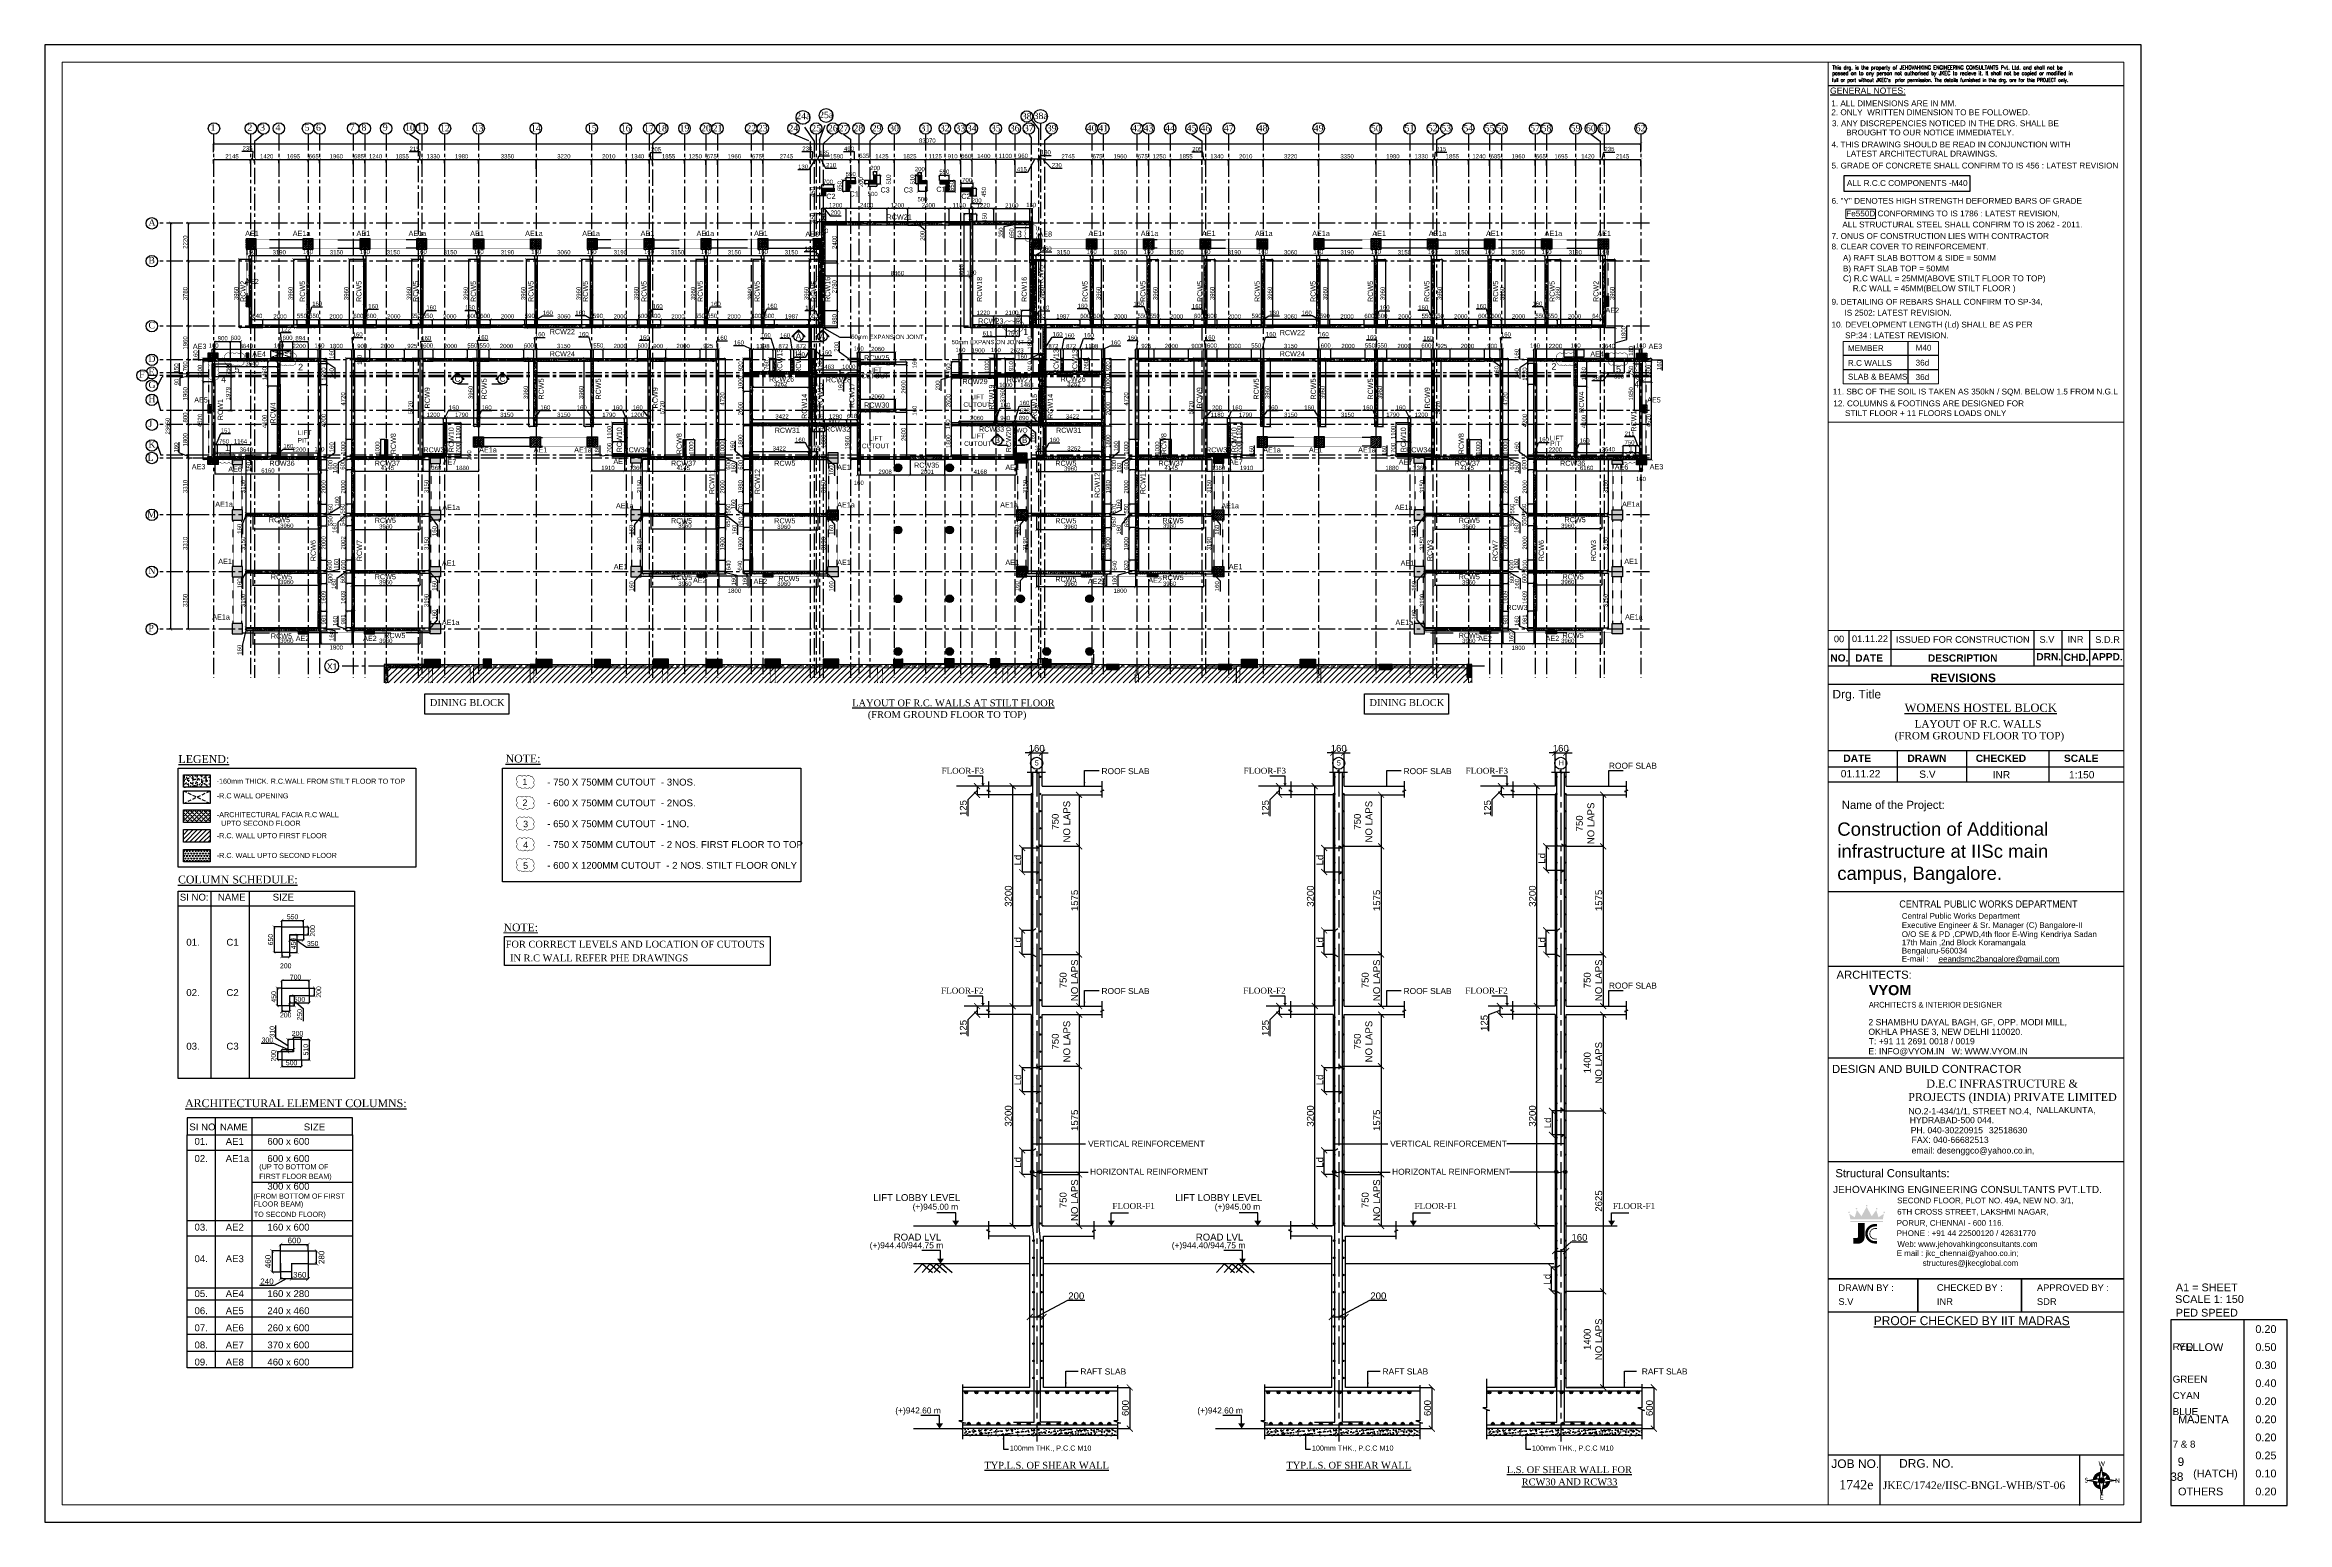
# Model space of a CAD drawing. Header units: inches. Extents: x 207135 to 337634, y -175669 to -89669.
import ezdxf
from ezdxf.enums import TextEntityAlignment as Align

# ---------------------------------------------------------------- set-up
doc = ezdxf.new("R2010")
doc.units = ezdxf.units.IN
doc.header["$MEASUREMENT"] = 0
for name, pattern in [('CENTER', [50.8, 31.75, -6.35, 6.35, -6.35]), ('DASHED2', [9.525, 6.35, -3.175]), ('Hidden', [3, 2, -1])]:
    doc.linetypes.add(name, pattern=pattern)
for name, color, linetype in [('1', 8, 'Continuous'), ('1 SHEET', 7, 'Continuous'), ('160 R.C. WALL HAT', 8, 'Continuous'), ('160 R.C.WALL', 6, 'Continuous'), ('160 WALL  OPENING LINE', 1, 'Continuous'), ('160 WALL OPEING', 1, 'Continuous'), ('2', 1, 'Continuous'), ('200THK R.C WALL HAT', 253, 'Continuous'), ('4', 4, 'Continuous'), ('5', 2, 'Continuous'), ('AR-Column', 40, 'Continuous'), ('AR-Hidden', 251, 'DASHED2'), ('ARCHITECTURAL RC.ELEMENT HAT', 9, 'Continuous'), ('ARROW', 5, 'Continuous'), ('BEAM', 3, 'Continuous'), ('BRACKETS', 4, 'Continuous'), ('BULDINGS', 5, 'Continuous'), ('CUTOUT', 2, 'Continuous'), ('CUTOUT LINE', 2, 'Continuous'), ('DIM', 251, 'Continuous'), ('DOP IN SHEAR WALL', 5, 'Continuous'), ('GIRD CIR', 1, 'Continuous'), ('GIRD TEXT', 4, 'Continuous'), ('GRID', 8, 'CENTER'), ('grid ci', 5, 'Continuous'), ('GRID CIR', 5, 'Continuous'), ('GRID DIM', 4, 'Continuous'), ('GRID TEXT', 4, 'Continuous'), ('GRID TXT', 4, 'Continuous'), ('JKEC COL', 6, 'Continuous'), ('JKEC COL HAT', 2, 'Continuous'), ('Layer1', 142, 'Continuous'), ('NON S.WALL HATCH', 8, 'Continuous'), ('SHEAR WALL', 6, 'Continuous'), ('SHEAR WALL NAME', 3, 'Continuous'), ('SHEARWALL HATCH', 8, 'Continuous'), ('sleave', 1, 'Continuous'), ('SW UPTO GF', 4, 'Continuous'), ('TEXT-1', 3, 'Continuous'), ('TIT', 7, 'Continuous'), ('TITLE-2', 1, 'Continuous'), ('TITLE-3', 3, 'Continuous'), ('TITLE-4', 4, 'Continuous'), ('TITLE-5', 2, 'Continuous'), ('Ttxt', 3, 'Continuous'), ('TXT', 4, 'Continuous')]:
    doc.layers.add(name, color=color, linetype=linetype)
for name, color, linetype, lineweight in [('BEAMS', 3, 'Continuous', 0), ('DIM2', 8, 'Continuous', 5), ('format', 7, 'Continuous', 20), ('G-ANNO-TTLB', 7, 'Continuous', 9), ('JKEC COLHAT', 2, 'Continuous', 20), ('text', 4, 'Continuous', 30), ('TEXT1', 3, 'Continuous', 20), ('WIN', 32, 'Continuous', 20)]:
    doc.layers.add(name, color=color, linetype=linetype, lineweight=lineweight)
doc.styles.add('1-GROUND FLOOR$0$SANSSERIF', font='sanss___.ttf')
doc.styles.add('AB', font='arialbd.ttf')
doc.styles.add('Arial', font='arial.ttf', dxfattribs={"height": 400})
doc.styles.add('BA', font='ANTQUAB.TTF')
doc.styles.add('Calibri_1', font='calibri.ttf', dxfattribs={"height": 2.1})
doc.styles.add('STYLET200', font='romans.shx', dxfattribs={"width": 0.85, "height": 200})
doc.styles.add('T 200', font='sanss___.ttf')
doc.styles.add('T200', font='sanss___.ttf', dxfattribs={"height": 250})
doc.styles.add('T300', font='sanss___.ttf', dxfattribs={"height": 350})
doc.styles.add('T400', font='romantic.ttf')
doc.styles.add('TITLE-T350', font='sanss___.ttf', dxfattribs={"width": 0.9, "height": 325})
doc.styles.add('X-TITLE BLOCK A1$0$X-TITLE BLOCK A1$0$X-TITLE BLOCK A1$0$ROMANTIC', font='romantic.ttf')
doc.dimstyles.new('SCALE 50', dxfattribs={"dimtxt": 300, "dimasz": 150, "dimexe": 1, "dimexo": 0, "dimgap": 50, "dimtad": 1, "dimdec": 0, "dimlfac": 0.5, "dimdsep": 46, "dimtxsty": 'T200', "dimblk": 'ARCHTICK', "dimcen": 2.5, "dimdle": 1, "dimclrd": 5, "dimclre": 253, "dimclrt": 1, "dimadec": 0, "dimazin": 0, "dimtfac": 1, "dimtdec": 0, "dimtmove": 2, "dimatfit": 3, "dimfxl": 0, "dimarcsym": 0})
doc.dimstyles.new('SCALE-25', dxfattribs={"dimtxt": 400, "dimasz": 350, "dimexe": 0, "dimexo": 0, "dimgap": 50, "dimtad": 1, "dimdec": 0, "dimlfac": 0.25, "dimzin": 0, "dimdsep": 46, "dimtxsty": 'Arial', "dimblk": 'ARCHTICK', "dimcen": 0, "dimclrd": 5, "dimclre": 8, "dimclrt": 1, "dimadec": 0, "dimazin": 0, "dimtfac": 1, "dimtdec": 0, "dimtix": 1, "dimtmove": 2, "dimatfit": 3, "dimfxl": 0, "dimtolj": 1, "dimtzin": 0, "dimlwd": -1, "dimarcsym": 0})
doc.dimstyles.new('T 200', dxfattribs={"dimtxt": 250, "dimasz": 150, "dimexe": 1, "dimexo": 0, "dimgap": 50, "dimtad": 1, "dimdec": 0, "dimdsep": 46, "dimtxsty": 'T200', "dimblk": 'ARCHTICK', "dimcen": 2.5, "dimdle": 1, "dimclrd": 5, "dimclre": 253, "dimclrt": 1, "dimadec": 0, "dimazin": 0, "dimtfac": 1, "dimtdec": 0, "dimtmove": 2, "dimatfit": 3, "dimfxl": 0, "dimarcsym": 0})
doc.dimstyles.new('T 300', dxfattribs={"dimtxt": 250, "dimasz": 150, "dimexe": 1, "dimexo": 0, "dimgap": 50, "dimtad": 1, "dimdec": 0, "dimrnd": 5, "dimdsep": 46, "dimtxsty": 'T200', "dimblk": 'ARCHTICK', "dimcen": 2.5, "dimdle": 1, "dimclrd": 5, "dimclre": 253, "dimclrt": 4, "dimadec": 0, "dimazin": 0, "dimtfac": 1, "dimtdec": 0, "dimtmove": 2, "dimatfit": 3, "dimfxl": 0, "dimarcsym": 0})
pattern_1 = [(45, (213840.024, 17027.666), (-13.2582521, 13.2582521), [])]
pattern_2 = [(135, (303143.402, 17027.666), (13.2582521, 13.2582521), [])]
pattern_3 = [(45, (-131825.64, 75915.45), (-66.29126, 66.29126), []), (45, (-131759.35, 75915.45), (-66.29126, 66.29126), [0, -93.75])]
pattern_4 = [(45, (-131825.64, 74440.45), (-66.29126, 66.29126), []), (45, (-131759.35, 74440.45), (-66.29126, 66.29126), [0, -93.75])]
pattern_5 = [(45, (-132245.64, 75915.45), (-66.29126, 66.29126), []), (45, (-132179.35, 75915.45), (-66.29126, 66.29126), [0, -93.75])]
pattern_6 = [(45, (-132245.64, 74440.45), (-66.29126, 66.29126), []), (45, (-132179.35, 74440.45), (-66.29126, 66.29126), [0, -93.75])]
pattern_7 = [(45, (1605, -8980), (-66.29126, 66.29126), []), (45, (1671.29, -8980), (-66.29126, 66.29126), [0, -93.75])]
pattern_8 = [(45, (640529.696, 7284.39), (-8.83883476, 8.83883476), [])]
pattern_9 = [(50, (2124542.95, 287067.85), (179.315046, -15.688034), [18.75, -206.25]), (355, (2124542.95, 287067.85), (-34.687833, 188.048033), [15, -165]), (100.451444, (2124557.9, 287066.54), (144.627212, 172.359998), [15.935048, -175.285528]), (46.1842, (2124542.95, 287117.85), (266.810333, -41.37982), [28.125, -309.375]), (96.635635, (2124565.19, 287114.4), (233.665486, 243.52965), [23.902586, -262.92844]), (351.184164, (2124542.95, 287117.85), (233.665486, 243.52965), [22.5, -247.5]), (21, (2124567.95, 287105.35), (149.226763, -100.654723), [18.75, -206.25]), (326, (2124567.95, 287105.35), (60.828833, 181.287511), [15, -165]), (71.451445, (2124580.39, 287096.96), (210.055594, 80.632788), [15.935047, -175.285528]), (37.5, (2124542.95, 287067.85), (3.0399638, 83.2234635), [0, -163, 0, -167.5, 0, -165.625]), (7.5, (2124542.95, 287067.85), (65.7673844, 98.602928), [0, -95.5, 0, -159.25, 0, -63.125]), (327.5, (2124487.2, 287067.85), (133.455609, -5.638718), [0, -62.5, 0, -195, 0, -258.75]), (317.5, (2124462.2, 287067.85), (145.796542, 25.0262456), [0, -81.25, 0, -129.5, 0, -183.75])]
pattern_10 = [(50, (2153647.95, 284347.85), (179.315046, -15.688034), [18.75, -206.25]), (355, (2153647.95, 284347.85), (-34.687833, 188.048033), [15, -165]), (100.451444, (2153662.9, 284346.54), (144.627212, 172.359998), [15.935048, -175.285528]), (46.1842, (2153647.95, 284397.85), (266.810333, -41.37982), [28.125, -309.375]), (96.635635, (2153670.19, 284394.4), (233.665486, 243.52965), [23.902586, -262.92844]), (351.184164, (2153647.95, 284397.85), (233.665486, 243.52965), [22.5, -247.5]), (21, (2153672.95, 284385.35), (149.226763, -100.654723), [18.75, -206.25]), (326, (2153672.95, 284385.35), (60.828833, 181.287511), [15, -165]), (71.451445, (2153685.39, 284376.96), (210.055594, 80.632788), [15.935047, -175.285528]), (37.5, (2153647.95, 284347.85), (3.0399638, 83.2234635), [0, -163, 0, -167.5, 0, -165.625]), (7.5, (2153647.95, 284347.85), (65.7673844, 98.602928), [0, -95.5, 0, -159.25, 0, -63.125]), (327.5, (2153592.2, 284347.85), (133.455609, -5.638718), [0, -62.5, 0, -195, 0, -258.75]), (317.5, (2153567.2, 284347.85), (145.796542, 25.0262456), [0, -81.25, 0, -129.5, 0, -183.75])]
pattern_11 = [(50, (2133702.95, 285107.85), (179.315046, -15.688034), [18.75, -206.25]), (355, (2133702.95, 285107.85), (-34.687833, 188.048033), [15, -165]), (100.451444, (2133717.9, 285106.54), (144.627212, 172.359998), [15.935048, -175.285528]), (46.1842, (2133702.95, 285157.85), (266.810333, -41.37982), [28.125, -309.375]), (96.635635, (2133725.19, 285154.4), (233.665486, 243.52965), [23.902586, -262.92844]), (351.184164, (2133702.95, 285157.85), (233.665486, 243.52965), [22.5, -247.5]), (21, (2133727.95, 285145.35), (149.226763, -100.654723), [18.75, -206.25]), (326, (2133727.95, 285145.35), (60.828833, 181.287511), [15, -165]), (71.451445, (2133740.39, 285136.96), (210.055594, 80.632788), [15.935047, -175.285528]), (37.5, (2133702.95, 285107.85), (3.0399638, 83.2234635), [0, -163, 0, -167.5, 0, -165.625]), (7.5, (2133702.95, 285107.85), (65.7673844, 98.602928), [0, -95.5, 0, -159.25, 0, -63.125]), (327.5, (2133647.2, 285107.85), (133.455609, -5.638718), [0, -62.5, 0, -195, 0, -258.75]), (317.5, (2133622.2, 285107.85), (145.796542, 25.0262456), [0, -81.25, 0, -129.5, 0, -183.75])]
pattern_12 = [(50, (2134462.95, 285107.85), (179.315046, -15.688034), [18.75, -206.25]), (355, (2134462.95, 285107.85), (-34.687833, 188.048033), [15, -165]), (100.451444, (2134477.9, 285106.54), (144.627212, 172.359998), [15.935048, -175.285528]), (46.1842, (2134462.95, 285157.85), (266.810333, -41.37982), [28.125, -309.375]), (96.635635, (2134485.19, 285154.4), (233.665486, 243.52965), [23.902586, -262.92844]), (351.184164, (2134462.95, 285157.85), (233.665486, 243.52965), [22.5, -247.5]), (21, (2134487.95, 285145.35), (149.226763, -100.654723), [18.75, -206.25]), (326, (2134487.95, 285145.35), (60.828833, 181.287511), [15, -165]), (71.451445, (2134500.39, 285136.96), (210.055594, 80.632788), [15.935047, -175.285528]), (37.5, (2134462.95, 285107.85), (3.0399638, 83.2234635), [0, -163, 0, -167.5, 0, -165.625]), (7.5, (2134462.95, 285107.85), (65.7673844, 98.602928), [0, -95.5, 0, -159.25, 0, -63.125]), (327.5, (2134407.2, 285107.85), (133.455609, -5.638718), [0, -62.5, 0, -195, 0, -258.75]), (317.5, (2134382.2, 285107.85), (145.796542, 25.0262456), [0, -81.25, 0, -129.5, 0, -183.75])]
pattern_13 = [(50, (2134302.95, 279547.85), (179.315046, -15.688034), [18.75, -206.25]), (355, (2134302.95, 279547.85), (-34.687833, 188.048033), [15, -165]), (100.451444, (2134317.9, 279546.54), (144.627212, 172.359998), [15.935048, -175.285528]), (46.1842, (2134302.95, 279597.85), (266.810333, -41.37982), [28.125, -309.375]), (96.635635, (2134325.19, 279594.4), (233.665486, 243.52965), [23.902586, -262.92844]), (351.184164, (2134302.95, 279597.85), (233.665486, 243.52965), [22.5, -247.5]), (21, (2134327.95, 279585.35), (149.226763, -100.654723), [18.75, -206.25]), (326, (2134327.95, 279585.35), (60.828833, 181.287511), [15, -165]), (71.451445, (2134340.39, 279576.96), (210.055594, 80.632788), [15.935047, -175.285528]), (37.5, (2134302.95, 279547.85), (3.0399638, 83.2234635), [0, -163, 0, -167.5, 0, -165.625]), (7.5, (2134302.95, 279547.85), (65.7673844, 98.602928), [0, -95.5, 0, -159.25, 0, -63.125]), (327.5, (2134247.2, 279547.85), (133.455609, -5.638718), [0, -62.5, 0, -195, 0, -258.75]), (317.5, (2134222.2, 279547.85), (145.796542, 25.0262456), [0, -81.25, 0, -129.5, 0, -183.75])]
pattern_14 = [(50, (2144232.95, 280407.85), (179.315046, -15.688034), [18.75, -206.25]), (355, (2144232.95, 280407.85), (-34.687833, 188.048033), [15, -165]), (100.451444, (2144247.9, 280406.54), (144.627212, 172.359998), [15.935048, -175.285528]), (46.1842, (2144232.95, 280457.85), (266.810333, -41.37982), [28.125, -309.375]), (96.635635, (2144255.19, 280454.4), (233.665486, 243.52965), [23.902586, -262.92844]), (351.184164, (2144232.95, 280457.85), (233.665486, 243.52965), [22.5, -247.5]), (21, (2144257.95, 280445.35), (149.226763, -100.654723), [18.75, -206.25]), (326, (2144257.95, 280445.35), (60.828833, 181.287511), [15, -165]), (71.451445, (2144270.39, 280436.96), (210.055594, 80.632788), [15.935047, -175.285528]), (37.5, (2144232.95, 280407.85), (3.0399638, 83.2234635), [0, -163, 0, -167.5, 0, -165.625]), (7.5, (2144232.95, 280407.85), (65.7673844, 98.602928), [0, -95.5, 0, -159.25, 0, -63.125]), (327.5, (2144177.2, 280407.85), (133.455609, -5.638718), [0, -62.5, 0, -195, 0, -258.75]), (317.5, (2144152.2, 280407.85), (145.796542, 25.0262456), [0, -81.25, 0, -129.5, 0, -183.75])]
pattern_15 = [(50, (2125997.95, 279547.85), (179.315046, -15.688034), [18.75, -206.25]), (355, (2125997.95, 279547.85), (-34.687833, 188.048033), [15, -165]), (100.451444, (2126012.9, 279546.54), (144.627212, 172.359998), [15.935048, -175.285528]), (46.1842, (2125997.95, 279597.85), (266.810333, -41.37982), [28.125, -309.375]), (96.635635, (2126020.19, 279594.4), (233.665486, 243.52965), [23.902586, -262.92844]), (351.184164, (2125997.95, 279597.85), (233.665486, 243.52965), [22.5, -247.5]), (21, (2126022.95, 279585.35), (149.226763, -100.654723), [18.75, -206.25]), (326, (2126022.95, 279585.35), (60.828833, 181.287511), [15, -165]), (71.451445, (2126035.39, 279576.96), (210.055594, 80.632788), [15.935047, -175.285528]), (37.5, (2125997.95, 279547.85), (3.0399638, 83.2234635), [0, -163, 0, -167.5, 0, -165.625]), (7.5, (2125997.95, 279547.85), (65.7673844, 98.602928), [0, -95.5, 0, -159.25, 0, -63.125]), (327.5, (2125942.2, 279547.85), (133.455609, -5.638718), [0, -62.5, 0, -195, 0, -258.75]), (317.5, (2125917.2, 279547.85), (145.796542, 25.0262456), [0, -81.25, 0, -129.5, 0, -183.75])]
pattern_16 = [(50, (2128357.95, 279547.85), (179.315046, -15.688034), [18.75, -206.25]), (355, (2128357.95, 279547.85), (-34.687833, 188.048033), [15, -165]), (100.451444, (2128372.9, 279546.54), (144.627212, 172.359998), [15.935048, -175.285528]), (46.1842, (2128357.95, 279597.85), (266.810333, -41.37982), [28.125, -309.375]), (96.635635, (2128380.19, 279594.4), (233.665486, 243.52965), [23.902586, -262.92844]), (351.184164, (2128357.95, 279597.85), (233.665486, 243.52965), [22.5, -247.5]), (21, (2128382.95, 279585.35), (149.226763, -100.654723), [18.75, -206.25]), (326, (2128382.95, 279585.35), (60.828833, 181.287511), [15, -165]), (71.451445, (2128395.39, 279576.96), (210.055594, 80.632788), [15.935047, -175.285528]), (37.5, (2128357.95, 279547.85), (3.0399638, 83.2234635), [0, -163, 0, -167.5, 0, -165.625]), (7.5, (2128357.95, 279547.85), (65.7673844, 98.602928), [0, -95.5, 0, -159.25, 0, -63.125]), (327.5, (2128302.2, 279547.85), (133.455609, -5.638718), [0, -62.5, 0, -195, 0, -258.75]), (317.5, (2128277.2, 279547.85), (145.796542, 25.0262456), [0, -81.25, 0, -129.5, 0, -183.75])]
pattern_17 = [(50, (2124757.95, 279387.85), (179.315046, -15.688034), [18.75, -206.25]), (355, (2124757.95, 279387.85), (-34.687833, 188.048033), [15, -165]), (100.451444, (2124772.9, 279386.54), (144.627212, 172.359998), [15.935048, -175.285528]), (46.1842, (2124757.95, 279437.85), (266.810333, -41.37982), [28.125, -309.375]), (96.635635, (2124780.19, 279434.4), (233.665486, 243.52965), [23.902586, -262.92844]), (351.184164, (2124757.95, 279437.85), (233.665486, 243.52965), [22.5, -247.5]), (21, (2124782.95, 279425.35), (149.226763, -100.654723), [18.75, -206.25]), (326, (2124782.95, 279425.35), (60.828833, 181.287511), [15, -165]), (71.451445, (2124795.39, 279416.96), (210.055594, 80.632788), [15.935047, -175.285528]), (37.5, (2124757.95, 279387.85), (3.0399638, 83.2234635), [0, -163, 0, -167.5, 0, -165.625]), (7.5, (2124757.95, 279387.85), (65.7673844, 98.602928), [0, -95.5, 0, -159.25, 0, -63.125]), (327.5, (2124702.2, 279387.85), (133.455609, -5.638718), [0, -62.5, 0, -195, 0, -258.75]), (317.5, (2124677.2, 279387.85), (145.796542, 25.0262456), [0, -81.25, 0, -129.5, 0, -183.75])]
pattern_18 = [(50, (2126157.95, 279387.85), (179.315046, -15.688034), [18.75, -206.25]), (355, (2126157.95, 279387.85), (-34.687833, 188.048033), [15, -165]), (100.451444, (2126172.9, 279386.54), (144.627212, 172.359998), [15.935048, -175.285528]), (46.1842, (2126157.95, 279437.85), (266.810333, -41.37982), [28.125, -309.375]), (96.635635, (2126180.19, 279434.4), (233.665486, 243.52965), [23.902586, -262.92844]), (351.184164, (2126157.95, 279437.85), (233.665486, 243.52965), [22.5, -247.5]), (21, (2126182.95, 279425.35), (149.226763, -100.654723), [18.75, -206.25]), (326, (2126182.95, 279425.35), (60.828833, 181.287511), [15, -165]), (71.451445, (2126195.39, 279416.96), (210.055594, 80.632788), [15.935047, -175.285528]), (37.5, (2126157.95, 279387.85), (3.0399638, 83.2234635), [0, -163, 0, -167.5, 0, -165.625]), (7.5, (2126157.95, 279387.85), (65.7673844, 98.602928), [0, -95.5, 0, -159.25, 0, -63.125]), (327.5, (2126102.2, 279387.85), (133.455609, -5.638718), [0, -62.5, 0, -195, 0, -258.75]), (317.5, (2126077.2, 279387.85), (145.796542, 25.0262456), [0, -81.25, 0, -129.5, 0, -183.75])]
pattern_19 = [(50, (2130317.95, 279547.85), (179.315046, -15.688034), [18.75, -206.25]), (355, (2130317.95, 279547.85), (-34.687833, 188.048033), [15, -165]), (100.451444, (2130332.9, 279546.54), (144.627212, 172.359998), [15.935048, -175.285528]), (46.1842, (2130317.95, 279597.85), (266.810333, -41.37982), [28.125, -309.375]), (96.635635, (2130340.19, 279594.4), (233.665486, 243.52965), [23.902586, -262.92844]), (351.184164, (2130317.95, 279597.85), (233.665486, 243.52965), [22.5, -247.5]), (21, (2130342.95, 279585.35), (149.226763, -100.654723), [18.75, -206.25]), (326, (2130342.95, 279585.35), (60.828833, 181.287511), [15, -165]), (71.451445, (2130355.39, 279576.96), (210.055594, 80.632788), [15.935047, -175.285528]), (37.5, (2130317.95, 279547.85), (3.0399638, 83.2234635), [0, -163, 0, -167.5, 0, -165.625]), (7.5, (2130317.95, 279547.85), (65.7673844, 98.602928), [0, -95.5, 0, -159.25, 0, -63.125]), (327.5, (2130262.2, 279547.85), (133.455609, -5.638718), [0, -62.5, 0, -195, 0, -258.75]), (317.5, (2130237.2, 279547.85), (145.796542, 25.0262456), [0, -81.25, 0, -129.5, 0, -183.75])]
pattern_20 = [(50, (2137612.95, 280407.85), (179.315046, -15.688034), [18.75, -206.25]), (355, (2137612.95, 280407.85), (-34.687833, 188.048033), [15, -165]), (100.451444, (2137627.9, 280406.54), (144.627212, 172.359998), [15.935048, -175.285528]), (46.1842, (2137612.95, 280457.85), (266.810333, -41.37982), [28.125, -309.375]), (96.635635, (2137635.19, 280454.4), (233.665486, 243.52965), [23.902586, -262.92844]), (351.184164, (2137612.95, 280457.85), (233.665486, 243.52965), [22.5, -247.5]), (21, (2137637.95, 280445.35), (149.226763, -100.654723), [18.75, -206.25]), (326, (2137637.95, 280445.35), (60.828833, 181.287511), [15, -165]), (71.451445, (2137650.39, 280436.96), (210.055594, 80.632788), [15.935047, -175.285528]), (37.5, (2137612.95, 280407.85), (3.0399638, 83.2234635), [0, -163, 0, -167.5, 0, -165.625]), (7.5, (2137612.95, 280407.85), (65.7673844, 98.602928), [0, -95.5, 0, -159.25, 0, -63.125]), (327.5, (2137557.2, 280407.85), (133.455609, -5.638718), [0, -62.5, 0, -195, 0, -258.75]), (317.5, (2137532.2, 280407.85), (145.796542, 25.0262456), [0, -81.25, 0, -129.5, 0, -183.75])]
pattern_21 = [(50, (2123657.95, 276077.85), (179.315046, -15.688034), [18.75, -206.25]), (355, (2123657.95, 276077.85), (-34.687833, 188.048033), [15, -165]), (100.451444, (2123672.9, 276076.54), (144.627212, 172.359998), [15.935048, -175.285528]), (46.1842, (2123657.95, 276127.85), (266.810333, -41.37982), [28.125, -309.375]), (96.635635, (2123680.19, 276124.4), (233.665486, 243.52965), [23.902586, -262.92844]), (351.184164, (2123657.95, 276127.85), (233.665486, 243.52965), [22.5, -247.5]), (21, (2123682.95, 276115.35), (149.226763, -100.654723), [18.75, -206.25]), (326, (2123682.95, 276115.35), (60.828833, 181.287511), [15, -165]), (71.451445, (2123695.39, 276106.96), (210.055594, 80.632788), [15.935047, -175.285528]), (37.5, (2123657.95, 276077.85), (3.0399638, 83.2234635), [0, -163, 0, -167.5, 0, -165.625]), (7.5, (2123657.95, 276077.85), (65.7673844, 98.602928), [0, -95.5, 0, -159.25, 0, -63.125]), (327.5, (2123602.2, 276077.85), (133.455609, -5.638718), [0, -62.5, 0, -195, 0, -258.75]), (317.5, (2123577.2, 276077.85), (145.796542, 25.0262456), [0, -81.25, 0, -129.5, 0, -183.75])]
pattern_22 = [(50, (2128357.95, 278787.85), (179.315046, -15.688034), [18.75, -206.25]), (355, (2128357.95, 278787.85), (-34.687833, 188.048033), [15, -165]), (100.451444, (2128372.9, 278786.54), (144.627212, 172.359998), [15.935048, -175.285528]), (46.1842, (2128357.95, 278837.85), (266.810333, -41.37982), [28.125, -309.375]), (96.635635, (2128380.19, 278834.4), (233.665486, 243.52965), [23.902586, -262.92844]), (351.184164, (2128357.95, 278837.85), (233.665486, 243.52965), [22.5, -247.5]), (21, (2128382.95, 278825.35), (149.226763, -100.654723), [18.75, -206.25]), (326, (2128382.95, 278825.35), (60.828833, 181.287511), [15, -165]), (71.451445, (2128395.39, 278816.96), (210.055594, 80.632788), [15.935047, -175.285528]), (37.5, (2128357.95, 278787.85), (3.0399638, 83.2234635), [0, -163, 0, -167.5, 0, -165.625]), (7.5, (2128357.95, 278787.85), (65.7673844, 98.602928), [0, -95.5, 0, -159.25, 0, -63.125]), (327.5, (2128302.2, 278787.85), (133.455609, -5.638718), [0, -62.5, 0, -195, 0, -258.75]), (317.5, (2128277.2, 278787.85), (145.796542, 25.0262456), [0, -81.25, 0, -129.5, 0, -183.75])]
pattern_23 = [(50, (2130317.95, 276077.85), (179.315046, -15.688034), [18.75, -206.25]), (355, (2130317.95, 276077.85), (-34.687833, 188.048033), [15, -165]), (100.451444, (2130332.9, 276076.54), (144.627212, 172.359998), [15.935048, -175.285528]), (46.1842, (2130317.95, 276127.85), (266.810333, -41.37982), [28.125, -309.375]), (96.635635, (2130340.18, 276124.4), (233.665486, 243.52965), [23.902586, -262.92844]), (351.184164, (2130317.95, 276127.85), (233.665486, 243.52965), [22.5, -247.5]), (21, (2130342.95, 276115.35), (149.226763, -100.654723), [18.75, -206.25]), (326, (2130342.95, 276115.35), (60.828833, 181.287511), [15, -165]), (71.451445, (2130355.39, 276106.96), (210.055594, 80.632788), [15.935047, -175.285528]), (37.5, (2130317.95, 276077.85), (3.0399638, 83.2234635), [0, -163, 0, -167.5, 0, -165.625]), (7.5, (2130317.95, 276077.85), (65.7673844, 98.602928), [0, -95.5, 0, -159.25, 0, -63.125]), (327.5, (2130262.2, 276077.85), (133.455609, -5.638718), [0, -62.5, 0, -195, 0, -258.75]), (317.5, (2130237.2, 276077.85), (145.796542, 25.0262456), [0, -81.25, 0, -129.5, 0, -183.75])]
pattern_24 = [(50, (2130317.95, 278787.85), (179.315046, -15.688034), [18.75, -206.25]), (355, (2130317.95, 278787.85), (-34.687833, 188.048033), [15, -165]), (100.451444, (2130332.9, 278786.54), (144.627212, 172.359998), [15.935048, -175.285528]), (46.1842, (2130317.95, 278837.85), (266.810333, -41.37982), [28.125, -309.375]), (96.635635, (2130340.18, 278834.4), (233.665486, 243.52965), [23.902586, -262.92844]), (351.184164, (2130317.95, 278837.85), (233.665486, 243.52965), [22.5, -247.5]), (21, (2130342.95, 278825.35), (149.226763, -100.654723), [18.75, -206.25]), (326, (2130342.95, 278825.35), (60.828833, 181.287511), [15, -165]), (71.451445, (2130355.39, 278816.96), (210.055594, 80.632788), [15.935047, -175.285528]), (37.5, (2130317.95, 278787.85), (3.0399638, 83.2234635), [0, -163, 0, -167.5, 0, -165.625]), (7.5, (2130317.95, 278787.85), (65.7673844, 98.602928), [0, -95.5, 0, -159.25, 0, -63.125]), (327.5, (2130262.2, 278787.85), (133.455609, -5.638718), [0, -62.5, 0, -195, 0, -258.75]), (317.5, (2130237.2, 278787.85), (145.796542, 25.0262456), [0, -81.25, 0, -129.5, 0, -183.75])]
pattern_25 = [(50, (2146827.95, 276077.85), (179.315046, -15.688034), [18.75, -206.25]), (355, (2146827.95, 276077.85), (-34.687833, 188.048033), [15, -165]), (100.451444, (2146842.9, 276076.54), (144.627212, 172.359998), [15.935048, -175.285528]), (46.1842, (2146827.95, 276127.85), (266.810333, -41.37982), [28.125, -309.375]), (96.635635, (2146850.19, 276124.4), (233.665486, 243.52965), [23.902586, -262.92844]), (351.184164, (2146827.95, 276127.85), (233.665486, 243.52965), [22.5, -247.5]), (21, (2146852.95, 276115.35), (149.226763, -100.654723), [18.75, -206.25]), (326, (2146852.95, 276115.35), (60.828833, 181.287511), [15, -165]), (71.451445, (2146865.39, 276106.96), (210.055594, 80.632788), [15.935047, -175.285528]), (37.5, (2146827.95, 276077.85), (3.0399638, 83.2234635), [0, -163, 0, -167.5, 0, -165.625]), (7.5, (2146827.95, 276077.85), (65.7673844, 98.602928), [0, -95.5, 0, -159.25, 0, -63.125]), (327.5, (2146772.2, 276077.85), (133.455609, -5.638718), [0, -62.5, 0, -195, 0, -258.75]), (317.5, (2146747.2, 276077.85), (145.796542, 25.0262456), [0, -81.25, 0, -129.5, 0, -183.75])]
pattern_26 = [(50, (2151527.95, 278787.85), (179.315046, -15.688034), [18.75, -206.25]), (355, (2151527.95, 278787.85), (-34.687833, 188.048033), [15, -165]), (100.451444, (2151542.9, 278786.54), (144.627212, 172.359998), [15.935048, -175.285528]), (46.1842, (2151527.95, 278837.85), (266.810333, -41.37982), [28.125, -309.375]), (96.635635, (2151550.19, 278834.4), (233.665486, 243.52965), [23.902586, -262.92844]), (351.184164, (2151527.95, 278837.85), (233.665486, 243.52965), [22.5, -247.5]), (21, (2151552.95, 278825.35), (149.226763, -100.654723), [18.75, -206.25]), (326, (2151552.95, 278825.35), (60.828833, 181.287511), [15, -165]), (71.451445, (2151565.39, 278816.96), (210.055594, 80.632788), [15.935047, -175.285528]), (37.5, (2151527.95, 278787.85), (3.0399638, 83.2234635), [0, -163, 0, -167.5, 0, -165.625]), (7.5, (2151527.95, 278787.85), (65.7673844, 98.602928), [0, -95.5, 0, -159.25, 0, -63.125]), (327.5, (2151472.2, 278787.85), (133.455609, -5.638718), [0, -62.5, 0, -195, 0, -258.75]), (317.5, (2151447.2, 278787.85), (145.796542, 25.0262456), [0, -81.25, 0, -129.5, 0, -183.75])]
pattern_27 = [(50, (2153487.95, 276077.85), (179.315046, -15.688034), [18.75, -206.25]), (355, (2153487.95, 276077.85), (-34.687833, 188.048033), [15, -165]), (100.451444, (2153502.9, 276076.54), (144.627212, 172.359998), [15.935048, -175.285528]), (46.1842, (2153487.95, 276127.85), (266.810333, -41.37982), [28.125, -309.375]), (96.635635, (2153510.18, 276124.4), (233.665486, 243.52965), [23.902586, -262.92844]), (351.184164, (2153487.95, 276127.85), (233.665486, 243.52965), [22.5, -247.5]), (21, (2153512.95, 276115.35), (149.226763, -100.654723), [18.75, -206.25]), (326, (2153512.95, 276115.35), (60.828833, 181.287511), [15, -165]), (71.451445, (2153525.39, 276106.96), (210.055594, 80.632788), [15.935047, -175.285528]), (37.5, (2153487.95, 276077.85), (3.0399638, 83.2234635), [0, -163, 0, -167.5, 0, -165.625]), (7.5, (2153487.95, 276077.85), (65.7673844, 98.602928), [0, -95.5, 0, -159.25, 0, -63.125]), (327.5, (2153432.2, 276077.85), (133.455609, -5.638718), [0, -62.5, 0, -195, 0, -258.75]), (317.5, (2153407.2, 276077.85), (145.796542, 25.0262456), [0, -81.25, 0, -129.5, 0, -183.75])]
pattern_28 = [(50, (2153487.95, 279387.85), (179.315046, -15.688034), [18.75, -206.25]), (355, (2153487.95, 279387.85), (-34.687833, 188.048033), [15, -165]), (100.451444, (2153502.9, 279386.54), (144.627212, 172.359998), [15.935048, -175.285528]), (46.1842, (2153487.95, 279437.85), (266.810333, -41.37982), [28.125, -309.375]), (96.635635, (2153510.18, 279434.4), (233.665486, 243.52965), [23.902586, -262.92844]), (351.184164, (2153487.95, 279437.85), (233.665486, 243.52965), [22.5, -247.5]), (21, (2153512.95, 279425.35), (149.226763, -100.654723), [18.75, -206.25]), (326, (2153512.95, 279425.35), (60.828833, 181.287511), [15, -165]), (71.451445, (2153525.38, 279416.96), (210.055594, 80.632788), [15.935047, -175.285528]), (37.5, (2153487.95, 279387.85), (3.0399638, 83.2234635), [0, -163, 0, -167.5, 0, -165.625]), (7.5, (2153487.95, 279387.85), (65.7673844, 98.602928), [0, -95.5, 0, -159.25, 0, -63.125]), (327.5, (2153432.2, 279387.85), (133.455609, -5.638718), [0, -62.5, 0, -195, 0, -258.75]), (317.5, (2153407.2, 279387.85), (145.796542, 25.0262456), [0, -81.25, 0, -129.5, 0, -183.75])]
pattern_29 = [(50, (2161803.26, 279547.85), (179.315046, -15.688034), [18.75, -206.25]), (355, (2161803.26, 279547.85), (-34.687833, 188.048033), [15, -165]), (100.451444, (2161818.2, 279546.54), (144.627212, 172.359998), [15.935048, -175.285528]), (46.1842, (2161803.26, 279597.85), (266.810333, -41.37982), [28.125, -309.375]), (96.635635, (2161825.5, 279594.4), (233.665486, 243.52965), [23.902586, -262.92844]), (351.184164, (2161803.26, 279597.85), (233.665486, 243.52965), [22.5, -247.5]), (21, (2161828.26, 279585.35), (149.226763, -100.654723), [18.75, -206.25]), (326, (2161828.26, 279585.35), (60.828833, 181.287511), [15, -165]), (71.451445, (2161840.7, 279576.96), (210.055594, 80.632788), [15.935047, -175.285528]), (37.5, (2161803.26, 279547.85), (3.0399638, 83.2234635), [0, -163, 0, -167.5, 0, -165.625]), (7.5, (2161803.26, 279547.85), (65.7673844, 98.602928), [0, -95.5, 0, -159.25, 0, -63.125]), (327.5, (2161747.51, 279547.85), (133.455609, -5.638718), [0, -62.5, 0, -195, 0, -258.75]), (317.5, (2161722.51, 279547.85), (145.796542, 25.0262456), [0, -81.25, 0, -129.5, 0, -183.75])]
pattern_30 = [(50, (2153487.95, 278787.85), (179.315046, -15.688034), [18.75, -206.25]), (355, (2153487.95, 278787.85), (-34.687833, 188.048033), [15, -165]), (100.451444, (2153502.9, 278786.54), (144.627212, 172.359998), [15.935048, -175.285528]), (46.1842, (2153487.95, 278837.85), (266.810333, -41.37982), [28.125, -309.375]), (96.635635, (2153510.19, 278834.4), (233.665486, 243.52965), [23.902586, -262.92844]), (351.184164, (2153487.95, 278837.85), (233.665486, 243.52965), [22.5, -247.5]), (21, (2153512.95, 278825.35), (149.226763, -100.654723), [18.75, -206.25]), (326, (2153512.95, 278825.35), (60.828833, 181.287511), [15, -165]), (71.451445, (2153525.39, 278816.96), (210.055594, 80.632788), [15.935047, -175.285528]), (37.5, (2153487.95, 278787.85), (3.0399638, 83.2234635), [0, -163, 0, -167.5, 0, -165.625]), (7.5, (2153487.95, 278787.85), (65.7673844, 98.602928), [0, -95.5, 0, -159.25, 0, -63.125]), (327.5, (2153432.2, 278787.85), (133.455609, -5.638718), [0, -62.5, 0, -195, 0, -258.75]), (317.5, (2153407.2, 278787.85), (145.796542, 25.0262456), [0, -81.25, 0, -129.5, 0, -183.75])]
pattern_31 = [(50, (2153647.95, 281347.85), (179.315046, -15.688034), [18.75, -206.25]), (355, (2153647.95, 281347.85), (-34.687833, 188.048033), [15, -165]), (100.451444, (2153662.9, 281346.54), (144.627212, 172.359998), [15.935048, -175.285528]), (46.1842, (2153647.95, 281397.85), (266.810333, -41.37982), [28.125, -309.375]), (96.635635, (2153670.19, 281394.4), (233.665486, 243.52965), [23.902586, -262.92844]), (351.184164, (2153647.95, 281397.85), (233.665486, 243.52965), [22.5, -247.5]), (21, (2153672.95, 281385.35), (149.226763, -100.654723), [18.75, -206.25]), (326, (2153672.95, 281385.35), (60.828833, 181.287511), [15, -165]), (71.451445, (2153685.39, 281376.96), (210.055594, 80.632788), [15.935047, -175.285528]), (37.5, (2153647.95, 281347.85), (3.0399638, 83.2234635), [0, -163, 0, -167.5, 0, -165.625]), (7.5, (2153647.95, 281347.85), (65.7673844, 98.602928), [0, -95.5, 0, -159.25, 0, -63.125]), (327.5, (2153592.2, 281347.85), (133.455609, -5.638718), [0, -62.5, 0, -195, 0, -258.75]), (317.5, (2153567.2, 281347.85), (145.796542, 25.0262456), [0, -81.25, 0, -129.5, 0, -183.75])]
pattern_32 = [(50, (2156910.1, 284198.35), (179.315046, -15.688034), [18.75, -206.25]), (355, (2156910.1, 284198.35), (-34.687833, 188.048033), [15, -165]), (100.451444, (2156925.04, 284197.04), (144.627212, 172.359998), [15.935048, -175.285528]), (46.1842, (2156910.1, 284248.35), (266.810333, -41.37982), [28.125, -309.375]), (96.635635, (2156932.33, 284244.9), (233.665486, 243.52965), [23.902586, -262.92844]), (351.184164, (2156910.1, 284248.35), (233.665486, 243.52965), [22.5, -247.5]), (21, (2156935.1, 284235.85), (149.226763, -100.654723), [18.75, -206.25]), (326, (2156935.1, 284235.85), (60.828833, 181.287511), [15, -165]), (71.451445, (2156947.53, 284227.46), (210.055594, 80.632788), [15.935047, -175.285528]), (37.5, (2156910.094, 284198.35), (3.0399638, 83.2234635), [0, -163, 0, -167.5, 0, -165.625]), (7.5, (2156910.09, 284198.35), (65.7673844, 98.602928), [0, -95.5, 0, -159.25, 0, -63.125]), (327.5, (2156854.344, 284198.35), (133.455609, -5.638718), [0, -62.5, 0, -195, 0, -258.75]), (317.5, (2156829.34, 284198.35), (145.796542, 25.0262456), [0, -81.25, 0, -129.5, 0, -183.75])]
pattern_33 = [(50, (2157070.1, 284198.35), (179.315046, -15.688034), [18.75, -206.25]), (355, (2157070.1, 284198.35), (-34.687833, 188.048033), [15, -165]), (100.451444, (2157085.04, 284197.04), (144.627212, 172.359998), [15.935048, -175.285528]), (46.1842, (2157070.1, 284248.35), (266.810333, -41.37982), [28.125, -309.375]), (96.635635, (2157092.33, 284244.9), (233.665486, 243.52965), [23.902586, -262.92844]), (351.184164, (2157070.1, 284248.35), (233.665486, 243.52965), [22.5, -247.5]), (21, (2157095.1, 284235.85), (149.226763, -100.654723), [18.75, -206.25]), (326, (2157095.1, 284235.85), (60.828833, 181.287511), [15, -165]), (71.451445, (2157107.53, 284227.46), (210.055594, 80.632788), [15.935047, -175.285528]), (37.5, (2157070.094, 284198.35), (3.0399638, 83.2234635), [0, -163, 0, -167.5, 0, -165.625]), (7.5, (2157070.09, 284198.35), (65.7673844, 98.602928), [0, -95.5, 0, -159.25, 0, -63.125]), (327.5, (2157014.344, 284198.35), (133.455609, -5.638718), [0, -62.5, 0, -195, 0, -258.75]), (317.5, (2156989.34, 284198.35), (145.796542, 25.0262456), [0, -81.25, 0, -129.5, 0, -183.75])]
pattern_34 = [(50, (2165821.26, 281347.85), (179.315046, -15.688034), [18.75, -206.25]), (355, (2165821.26, 281347.85), (-34.687833, 188.048033), [15, -165]), (100.451444, (2165836.2, 281346.54), (144.627212, 172.359998), [15.935048, -175.285528]), (46.1842, (2165821.26, 281397.85), (266.810333, -41.37982), [28.125, -309.375]), (96.635635, (2165843.5, 281394.4), (233.665486, 243.52965), [23.902586, -262.92844]), (351.184164, (2165821.26, 281397.85), (233.665486, 243.52965), [22.5, -247.5]), (21, (2165846.26, 281385.35), (149.226763, -100.654723), [18.75, -206.25]), (326, (2165846.26, 281385.35), (60.828833, 181.287511), [15, -165]), (71.451445, (2165858.7, 281376.96), (210.055594, 80.632788), [15.935047, -175.285528]), (37.5, (2165821.26, 281347.85), (3.0399638, 83.2234635), [0, -163, 0, -167.5, 0, -165.625]), (7.5, (2165821.26, 281347.85), (65.7673844, 98.602928), [0, -95.5, 0, -159.25, 0, -63.125]), (327.5, (2165765.51, 281347.85), (133.455609, -5.638718), [0, -62.5, 0, -195, 0, -258.75]), (317.5, (2165740.51, 281347.85), (145.796542, 25.0262456), [0, -81.25, 0, -129.5, 0, -183.75])]
pattern_35 = [(50, (2165821.26, 284107.85), (179.315046, -15.688034), [18.75, -206.25]), (355, (2165821.26, 284107.85), (-34.687833, 188.048033), [15, -165]), (100.451444, (2165836.2, 284106.54), (144.627212, 172.359998), [15.935048, -175.285528]), (46.1842, (2165821.26, 284157.85), (266.810333, -41.37982), [28.125, -309.375]), (96.635635, (2165843.5, 284154.4), (233.665486, 243.52965), [23.902586, -262.92844]), (351.184164, (2165821.26, 284157.85), (233.665486, 243.52965), [22.5, -247.5]), (21, (2165846.26, 284145.35), (149.226763, -100.654723), [18.75, -206.25]), (326, (2165846.26, 284145.35), (60.828833, 181.287511), [15, -165]), (71.451445, (2165858.7, 284136.96), (210.055594, 80.632788), [15.935047, -175.285528]), (37.5, (2165821.26, 284107.85), (3.0399638, 83.2234635), [0, -163, 0, -167.5, 0, -165.625]), (7.5, (2165821.26, 284107.85), (65.7673844, 98.602928), [0, -95.5, 0, -159.25, 0, -63.125]), (327.5, (2165765.51, 284107.85), (133.455609, -5.638718), [0, -62.5, 0, -195, 0, -258.75]), (317.5, (2165740.51, 284107.85), (145.796542, 25.0262456), [0, -81.25, 0, -129.5, 0, -183.75])]
pattern_36 = [(45, (2124542.952, 287067.85), (-26.5165043, 26.5165043), [])]
pattern_37 = [(50, (2147542.95, 279387.85), (179.315046, -15.688034), [18.75, -206.25]), (355, (2147542.95, 279387.85), (-34.687833, 188.048033), [15, -165]), (100.451444, (2147557.9, 279386.54), (144.627212, 172.359998), [15.935048, -175.285528]), (46.1842, (2147542.95, 279437.85), (266.810333, -41.37982), [28.125, -309.375]), (96.635635, (2147565.19, 279434.4), (233.665486, 243.52965), [23.902586, -262.92844]), (351.184164, (2147542.95, 279437.85), (233.665486, 243.52965), [22.5, -247.5]), (21, (2147567.95, 279425.35), (149.226763, -100.654723), [18.75, -206.25]), (326, (2147567.95, 279425.35), (60.828833, 181.287511), [15, -165]), (71.451445, (2147580.39, 279416.96), (210.055594, 80.632788), [15.935047, -175.285528]), (37.5, (2147542.95, 279387.85), (3.0399638, 83.2234635), [0, -163, 0, -167.5, 0, -165.625]), (7.5, (2147542.95, 279387.85), (65.7673844, 98.602928), [0, -95.5, 0, -159.25, 0, -63.125]), (327.5, (2147487.2, 279387.85), (133.455609, -5.638718), [0, -62.5, 0, -195, 0, -258.75]), (317.5, (2147462.2, 279387.85), (145.796542, 25.0262456), [0, -81.25, 0, -129.5, 0, -183.75])]
pattern_38 = [(50, (2126157.95, 285107.85), (179.315046, -15.688034), [18.75, -206.25]), (355, (2126157.95, 285107.85), (-34.687833, 188.048033), [15, -165]), (100.451444, (2126172.9, 285106.54), (144.627212, 172.359998), [15.935048, -175.285528]), (46.1842, (2126157.95, 285157.85), (266.810333, -41.37982), [28.125, -309.375]), (96.635635, (2126180.19, 285154.4), (233.665486, 243.52965), [23.902586, -262.92844]), (351.184164, (2126157.95, 285157.85), (233.665486, 243.52965), [22.5, -247.5]), (21, (2126182.95, 285145.35), (149.226763, -100.654723), [18.75, -206.25]), (326, (2126182.95, 285145.35), (60.828833, 181.287511), [15, -165]), (71.451445, (2126195.39, 285136.96), (210.055594, 80.632788), [15.935047, -175.285528]), (37.5, (2126157.95, 285107.85), (3.0399638, 83.2234635), [0, -163, 0, -167.5, 0, -165.625]), (7.5, (2126157.95, 285107.85), (65.7673844, 98.602928), [0, -95.5, 0, -159.25, 0, -63.125]), (327.5, (2126102.2, 285107.85), (133.455609, -5.638718), [0, -62.5, 0, -195, 0, -258.75]), (317.5, (2126077.2, 285107.85), (145.796542, 25.0262456), [0, -81.25, 0, -129.5, 0, -183.75])]
pattern_39 = [(50, (2136507.14, 279387.85), (179.315046, -15.688034), [18.75, -206.25]), (355, (2136507.14, 279387.85), (-34.687833, 188.048033), [15, -165]), (100.451444, (2136522.08, 279386.54), (144.627212, 172.359998), [15.935048, -175.285528]), (46.1842, (2136507.14, 279437.85), (266.810333, -41.37982), [28.125, -309.375]), (96.635635, (2136529.37, 279434.4), (233.665486, 243.52965), [23.902586, -262.92844]), (351.184164, (2136507.14, 279437.85), (233.665486, 243.52965), [22.5, -247.5]), (21, (2136532.14, 279425.35), (149.226763, -100.654723), [18.75, -206.25]), (326, (2136532.14, 279425.35), (60.828833, 181.287511), [15, -165]), (71.451445, (2136544.57, 279416.96), (210.055594, 80.632788), [15.935047, -175.285528]), (37.5, (2136507.14, 279387.85), (3.0399638, 83.2234635), [0, -163, 0, -167.5, 0, -165.625]), (7.5, (2136507.14, 279387.85), (65.7673844, 98.602928), [0, -95.5, 0, -159.25, 0, -63.125]), (327.5, (2136451.39, 279387.85), (133.455609, -5.638718), [0, -62.5, 0, -195, 0, -258.75]), (317.5, (2136426.39, 279387.85), (145.796542, 25.0262456), [0, -81.25, 0, -129.5, 0, -183.75])]
pattern_40 = [(0, (2124542.952, 287067.85), (43.75, 43.75), [43.75, -43.75]), (90, (2124586.702, 287067.85), (-43.75, 43.75), [43.75, -43.75])]
pattern_41 = [(45, (-60178.57, 174462.213), (-26.5165043, 26.5165043), [])]

# ---------------------------------------------------------------- blocks, each defined once
blk = doc.blocks.new('_ARCHTICK')
at = {"color": 0, "linetype": 'ByBlock', "const_width": 0.15}
blk.add_lwpolyline([(-0.5, -0.5), (0.5, 0.5)], dxfattribs=at)
blk = doc.blocks.new('*D36')
at = {"layer": 'Defpoints', "color": 0}
for p in [(214466, -100043), (214815, -100043, 15), (214815, -123693, 15)]:
    blk.add_point(p, dxfattribs=at)
at = {"layer": 'GRID DIM', "color": 253, "lineweight": -2}
for p, q in [((214815, -100043), (214465, -100043)), ((214815, -123693), (214465, -123693))]:
    blk.add_line(p, q, dxfattribs=at)
at = {"layer": 'GRID DIM', "color": 5, "lineweight": -2}
blk.add_line((214466, -123694), (214466, -100042), dxfattribs=at)
at = {"layer": 'GRID DIM', "color": 5, "lineweight": -2, "xscale": 150, "yscale": 150, "zscale": 150}
for p, rotation in [((214466, -100043), 90), ((214466, -123693), 270)]:
    blk.add_blockref('_ARCHTICK', p, dxfattribs=dict(at, rotation=rotation))
at = {"layer": 'GRID DIM', "color": 4, "insert": (214287, -111868), "char_height": 250, "attachment_point": 5, "rotation": 90, "style": 'T200'}
blk.add_mtext('23650', dxfattribs=at)
blk = doc.blocks.new('*D37')
at = {"layer": 'Defpoints', "color": 0}
for p in [(215760, -100043, 15), (215484, -102263), (215760, -102263, 15)]:
    blk.add_point(p, dxfattribs=at)
at = {"layer": 'GRID DIM', "color": 253, "lineweight": -2}
for p, q in [((215760, -100043), (215483, -100043)), ((215760, -102263), (215483, -102263))]:
    blk.add_line(p, q, dxfattribs=at)
at = {"layer": 'GRID DIM', "color": 5, "lineweight": -2}
blk.add_line((215484, -100042), (215484, -102264), dxfattribs=at)
at = {"layer": 'GRID DIM', "color": 5, "lineweight": -2, "xscale": 150, "yscale": 150, "zscale": 150}
for p, rotation in [((215484, -100043), 90), ((215484, -102263), 270)]:
    blk.add_blockref('_ARCHTICK', p, dxfattribs=dict(at, rotation=rotation))
at = {"layer": 'GRID DIM', "color": 4, "insert": (215305, -101153), "char_height": 250, "attachment_point": 5, "rotation": 90, "style": 'T200'}
blk.add_mtext('2220', dxfattribs=at)
blk = doc.blocks.new('*D38')
at = {"layer": 'Defpoints', "color": 0}
for p in [(215760, -102263, 15), (215484, -106043), (215674, -106043, 15)]:
    blk.add_point(p, dxfattribs=at)
at = {"layer": 'GRID DIM', "color": 253, "lineweight": -2}
for p, q in [((215760, -102263), (215483, -102263)), ((215674, -106043), (215483, -106043))]:
    blk.add_line(p, q, dxfattribs=at)
at = {"layer": 'GRID DIM', "color": 5, "lineweight": -2}
blk.add_line((215484, -102262), (215484, -106044), dxfattribs=at)
at = {"layer": 'GRID DIM', "color": 5, "lineweight": -2, "xscale": 150, "yscale": 150, "zscale": 150}
for p, rotation in [((215484, -102263), 90), ((215484, -106043), 270)]:
    blk.add_blockref('_ARCHTICK', p, dxfattribs=dict(at, rotation=rotation))
at = {"layer": 'GRID DIM', "color": 4, "insert": (215305, -104153), "char_height": 250, "attachment_point": 5, "rotation": 90, "style": 'T200'}
blk.add_mtext('3780', dxfattribs=at)
blk = doc.blocks.new('*D39')
at = {"layer": 'Defpoints', "color": 0}
for p in [(215674, -106043, 15), (215484, -108003), (215630, -108003, 15)]:
    blk.add_point(p, dxfattribs=at)
at = {"layer": 'GRID DIM', "color": 253, "lineweight": -2}
for p, q in [((215674, -106043), (215483, -106043)), ((215630, -108003), (215483, -108003))]:
    blk.add_line(p, q, dxfattribs=at)
at = {"layer": 'GRID DIM', "color": 5, "lineweight": -2}
blk.add_line((215484, -106042), (215484, -108004), dxfattribs=at)
at = {"layer": 'GRID DIM', "color": 5, "lineweight": -2, "xscale": 150, "yscale": 150, "zscale": 150}
for p, rotation in [((215484, -106043), 90), ((215484, -108003), 270)]:
    blk.add_blockref('_ARCHTICK', p, dxfattribs=dict(at, rotation=rotation))
at = {"layer": 'GRID DIM', "color": 4, "insert": (215305, -107023), "char_height": 250, "attachment_point": 5, "rotation": 90, "style": 'T200'}
blk.add_mtext('1960', dxfattribs=at)
blk = doc.blocks.new('*D40')
at = {"layer": 'Defpoints', "color": 0}
for p in [(215630, -108003, 15), (215484, -108763), (215721, -108763, 15)]:
    blk.add_point(p, dxfattribs=at)
at = {"layer": 'GRID DIM', "color": 253, "lineweight": -2}
for p, q in [((215630, -108003), (215483, -108003)), ((215721, -108763), (215483, -108763))]:
    blk.add_line(p, q, dxfattribs=at)
at = {"layer": 'GRID DIM', "color": 5, "lineweight": -2}
blk.add_line((215484, -108002), (215484, -108764), dxfattribs=at)
at = {"layer": 'GRID DIM', "color": 5, "lineweight": -2, "xscale": 150, "yscale": 150, "zscale": 150}
for p, rotation in [((215484, -108003), 90), ((215484, -108763), 270)]:
    blk.add_blockref('_ARCHTICK', p, dxfattribs=dict(at, rotation=rotation))
at = {"layer": 'GRID DIM', "color": 4, "insert": (215305, -108383), "char_height": 250, "attachment_point": 5, "rotation": 90, "style": 'T200'}
blk.add_mtext('760', dxfattribs=at)
blk = doc.blocks.new('*D41')
at = {"layer": 'Defpoints', "color": 0}
for p in [(215484, -108912), (215721, -108763, 15), (215740, -108912, 15)]:
    blk.add_point(p, dxfattribs=at)
at = {"layer": 'GRID DIM', "color": 5, "lineweight": -2}
for p, q in [((214964, -108813), (214964, -108192)), ((215484, -108837), (214964, -108813)), ((215484, -108762), (215484, -108913))]:
    blk.add_line(p, q, dxfattribs=at)
at = {"layer": 'GRID DIM', "color": 253, "lineweight": -2}
for p, q in [((215721, -108763), (215483, -108763)), ((215740, -108912), (215483, -108912))]:
    blk.add_line(p, q, dxfattribs=at)
at = {"layer": 'GRID DIM', "color": 5, "lineweight": -2, "xscale": 150, "yscale": 150, "zscale": 150}
for p, rotation in [((215484, -108763), 90), ((215484, -108912), 270)]:
    blk.add_blockref('_ARCHTICK', p, dxfattribs=dict(at, rotation=rotation))
at = {"layer": 'GRID DIM', "color": 4, "insert": (214785, -108502), "char_height": 250, "attachment_point": 5, "rotation": 90, "style": 'T200'}
blk.add_mtext('150', dxfattribs=at)
blk = doc.blocks.new('*D42')
at = {"layer": 'Defpoints', "color": 0}
for p in [(215484, -109003), (215737, -109003, 15), (215740, -108912, 15)]:
    blk.add_point(p, dxfattribs=at)
at = {"layer": 'GRID DIM', "color": 5, "lineweight": -2}
for p, q in [((215484, -108957), (214985, -109071)), ((214985, -109071), (214985, -109523)), ((215484, -108912), (215484, -108762)), ((215484, -108912), (215484, -109003)), ((215484, -108912), (215484, -109003)), ((215484, -109003), (215484, -109153))]:
    blk.add_line(p, q, dxfattribs=at)
at = {"layer": 'GRID DIM', "color": 253, "lineweight": -2}
for p, q in [((215740, -108912), (215483, -108912)), ((215737, -109003), (215483, -109003))]:
    blk.add_line(p, q, dxfattribs=at)
at = {"layer": 'GRID DIM', "color": 5, "lineweight": -2, "xscale": 150, "yscale": 150, "zscale": 150}
for p, rotation in [((215484, -108912), 270), ((215484, -109003), 90)]:
    blk.add_blockref('_ARCHTICK', p, dxfattribs=dict(at, rotation=rotation))
at = {"layer": 'GRID DIM', "color": 4, "insert": (214807, -109297), "char_height": 250, "attachment_point": 5, "rotation": 90, "style": 'T200'}
blk.add_mtext('90', dxfattribs=at)
blk = doc.blocks.new('*D43')
at = {"layer": 'Defpoints', "color": 0}
for p in [(215737, -109003, 15), (215484, -110963), (215661, -110963, 15)]:
    blk.add_point(p, dxfattribs=at)
at = {"layer": 'GRID DIM', "color": 253, "lineweight": -2}
for p, q in [((215737, -109003), (215483, -109003)), ((215661, -110963), (215483, -110963))]:
    blk.add_line(p, q, dxfattribs=at)
at = {"layer": 'GRID DIM', "color": 5, "lineweight": -2}
blk.add_line((215484, -109002), (215484, -110964), dxfattribs=at)
at = {"layer": 'GRID DIM', "color": 5, "lineweight": -2, "xscale": 150, "yscale": 150, "zscale": 150}
for p, rotation in [((215484, -109003), 90), ((215484, -110963), 270)]:
    blk.add_blockref('_ARCHTICK', p, dxfattribs=dict(at, rotation=rotation))
at = {"layer": 'GRID DIM', "color": 4, "insert": (215305, -109983), "char_height": 250, "attachment_point": 5, "rotation": 90, "style": 'T200'}
blk.add_mtext('1960', dxfattribs=at)
blk = doc.blocks.new('*D44')
at = {"layer": 'Defpoints', "color": 0}
for p in [(215484, -111763), (215661, -110963, 15), (215694, -111763, 15)]:
    blk.add_point(p, dxfattribs=at)
at = {"layer": 'GRID DIM', "color": 253, "lineweight": -2}
for p, q in [((215661, -110963), (215483, -110963)), ((215694, -111763), (215483, -111763))]:
    blk.add_line(p, q, dxfattribs=at)
at = {"layer": 'GRID DIM', "color": 5, "lineweight": -2}
blk.add_line((215484, -110962), (215484, -111764), dxfattribs=at)
at = {"layer": 'GRID DIM', "color": 5, "lineweight": -2, "xscale": 150, "yscale": 150, "zscale": 150}
for p, rotation in [((215484, -110963), 90), ((215484, -111763), 270)]:
    blk.add_blockref('_ARCHTICK', p, dxfattribs=dict(at, rotation=rotation))
at = {"layer": 'GRID DIM', "color": 4, "insert": (215305, -111363), "char_height": 250, "attachment_point": 5, "rotation": 90, "style": 'T200'}
blk.add_mtext('800', dxfattribs=at)
blk = doc.blocks.new('*D45')
at = {"layer": 'Defpoints', "color": 0}
for p in [(215702, -111763, 15), (215484, -113563), (215731, -113563, 15)]:
    blk.add_point(p, dxfattribs=at)
at = {"layer": 'GRID DIM', "color": 253, "lineweight": -2}
for p, q in [((215702, -111763), (215483, -111763)), ((215731, -113563), (215483, -113563))]:
    blk.add_line(p, q, dxfattribs=at)
at = {"layer": 'GRID DIM', "color": 5, "lineweight": -2}
blk.add_line((215484, -111762), (215484, -113564), dxfattribs=at)
at = {"layer": 'GRID DIM', "color": 5, "lineweight": -2, "xscale": 150, "yscale": 150, "zscale": 150}
for p, rotation in [((215484, -111763), 90), ((215484, -113563), 270)]:
    blk.add_blockref('_ARCHTICK', p, dxfattribs=dict(at, rotation=rotation))
at = {"layer": 'GRID DIM', "color": 4, "insert": (215305, -112663), "char_height": 250, "attachment_point": 5, "rotation": 90, "style": 'T200'}
blk.add_mtext('1800', dxfattribs=at)
blk = doc.blocks.new('*D46')
at = {"layer": 'Defpoints', "color": 0}
for p in [(215484, -113723), (215709, -113723, 15), (215731, -113563, 15)]:
    blk.add_point(p, dxfattribs=at)
at = {"layer": 'GRID DIM', "color": 5, "lineweight": -2}
for p, q in [((214952, -113420), (214952, -112800)), ((215484, -113643), (214952, -113420)), ((215484, -113562), (215484, -113724))]:
    blk.add_line(p, q, dxfattribs=at)
at = {"layer": 'GRID DIM', "color": 253, "lineweight": -2}
for p, q in [((215731, -113563), (215483, -113563)), ((215709, -113723), (215483, -113723))]:
    blk.add_line(p, q, dxfattribs=at)
at = {"layer": 'GRID DIM', "color": 5, "lineweight": -2, "xscale": 150, "yscale": 150, "zscale": 150}
for p, rotation in [((215484, -113563), 90), ((215484, -113723), 270)]:
    blk.add_blockref('_ARCHTICK', p, dxfattribs=dict(at, rotation=rotation))
at = {"layer": 'GRID DIM', "color": 4, "insert": (214773, -113110), "char_height": 250, "attachment_point": 5, "rotation": 90, "style": 'T200'}
blk.add_mtext('160', dxfattribs=at)
blk = doc.blocks.new('*D47')
at = {"layer": 'Defpoints', "color": 0}
for p in [(215712, -113723, 15), (215484, -117033), (215665, -117033, 15)]:
    blk.add_point(p, dxfattribs=at)
at = {"layer": 'GRID DIM', "color": 253, "lineweight": -2}
for p, q in [((215712, -113723), (215483, -113723)), ((215665, -117033), (215483, -117033))]:
    blk.add_line(p, q, dxfattribs=at)
at = {"layer": 'GRID DIM', "color": 5, "lineweight": -2}
blk.add_line((215484, -113722), (215484, -117034), dxfattribs=at)
at = {"layer": 'GRID DIM', "color": 5, "lineweight": -2, "xscale": 150, "yscale": 150, "zscale": 150}
for p, rotation in [((215484, -113723), 90), ((215484, -117033), 270)]:
    blk.add_blockref('_ARCHTICK', p, dxfattribs=dict(at, rotation=rotation))
at = {"layer": 'GRID DIM', "color": 4, "insert": (215305, -115378), "char_height": 250, "attachment_point": 5, "rotation": 90, "style": 'T200'}
blk.add_mtext('3310', dxfattribs=at)
blk = doc.blocks.new('*D48')
at = {"layer": 'Defpoints', "color": 0}
for p in [(215876, -117033, -5), (215484, -120343), (215665, -120343, 15)]:
    blk.add_point(p, dxfattribs=at)
at = {"layer": 'GRID DIM', "color": 253, "lineweight": -2}
for p, q in [((215876, -117033), (215483, -117033)), ((215665, -120343), (215483, -120343))]:
    blk.add_line(p, q, dxfattribs=at)
at = {"layer": 'GRID DIM', "color": 5, "lineweight": -2}
blk.add_line((215484, -117032), (215484, -120344), dxfattribs=at)
at = {"layer": 'GRID DIM', "color": 5, "lineweight": -2, "xscale": 150, "yscale": 150, "zscale": 150}
for p, rotation in [((215484, -117033), 90), ((215484, -120343), 270)]:
    blk.add_blockref('_ARCHTICK', p, dxfattribs=dict(at, rotation=rotation))
at = {"layer": 'GRID DIM', "color": 4, "insert": (215305, -118688), "char_height": 250, "attachment_point": 5, "rotation": 90, "style": 'T200'}
blk.add_mtext('3310', dxfattribs=at)
blk = doc.blocks.new('*D49')
at = {"layer": 'Defpoints', "color": 0}
for p in [(215789, -120343, 15), (215484, -123693), (215788, -123693, 15)]:
    blk.add_point(p, dxfattribs=at)
at = {"layer": 'GRID DIM', "color": 253, "lineweight": -2}
for p, q in [((215789, -120343), (215483, -120343)), ((215788, -123693), (215483, -123693))]:
    blk.add_line(p, q, dxfattribs=at)
at = {"layer": 'GRID DIM', "color": 5, "lineweight": -2}
blk.add_line((215484, -120342), (215484, -123694), dxfattribs=at)
at = {"layer": 'GRID DIM', "color": 5, "lineweight": -2, "xscale": 150, "yscale": 150, "zscale": 150}
for p, rotation in [((215484, -120343), 90), ((215484, -123693), 270)]:
    blk.add_blockref('_ARCHTICK', p, dxfattribs=dict(at, rotation=rotation))
at = {"layer": 'GRID DIM', "color": 4, "insert": (215305, -122018), "char_height": 250, "attachment_point": 5, "rotation": 90, "style": 'T200'}
blk.add_mtext('3350', dxfattribs=at)
blk = doc.blocks.new('*D50')
at = {"layer": 'Defpoints', "color": 0}
for p in [(216957, -95914, 15), (300026, -95426), (300026, -95914, 15)]:
    blk.add_point(p, dxfattribs=at)
at = {"layer": 'GRID DIM', "color": 5, "lineweight": -2}
blk.add_line((216956, -95426), (300027, -95426), dxfattribs=at)
at = {"layer": 'GRID DIM', "color": 253, "lineweight": -2}
for p, q in [((216957, -95914), (216957, -95425)), ((300026, -95914), (300026, -95425))]:
    blk.add_line(p, q, dxfattribs=at)
at = {"layer": 'GRID DIM', "color": 5, "lineweight": -2, "xscale": 150, "yscale": 150, "zscale": 150, "rotation": 180}
blk.add_blockref('_ARCHTICK', (216957, -95426), dxfattribs=at)
at = {"layer": 'GRID DIM', "color": 5, "lineweight": -2, "xscale": 150, "yscale": 150, "zscale": 150}
blk.add_blockref('_ARCHTICK', (300026, -95426), dxfattribs=at)
at = {"layer": 'GRID DIM', "color": 4, "insert": (258492, -95247), "char_height": 250, "attachment_point": 5, "style": 'T200'}
blk.add_mtext('83070', dxfattribs=at)
blk = doc.blocks.new('*D51')
at = {"layer": 'Defpoints', "color": 0}
for p in [(219102, -96339), (216957, -96579, 15), (219102, -96579, 15)]:
    blk.add_point(p, dxfattribs=at)
at = {"layer": 'GRID DIM', "color": 5, "lineweight": -2}
blk.add_line((216956, -96339), (219103, -96339), dxfattribs=at)
at = {"layer": 'GRID DIM', "color": 253, "lineweight": -2}
for p, q in [((216957, -96579), (216957, -96338)), ((219102, -96579), (219102, -96338))]:
    blk.add_line(p, q, dxfattribs=at)
at = {"layer": 'GRID DIM', "color": 5, "lineweight": -2, "xscale": 150, "yscale": 150, "zscale": 150, "rotation": 180}
blk.add_blockref('_ARCHTICK', (216957, -96339), dxfattribs=at)
at = {"layer": 'GRID DIM', "color": 5, "lineweight": -2, "xscale": 150, "yscale": 150, "zscale": 150}
blk.add_blockref('_ARCHTICK', (219102, -96339), dxfattribs=at)
at = {"layer": 'GRID DIM', "color": 4, "insert": (218030, -96160), "char_height": 250, "attachment_point": 5, "style": 'T200'}
blk.add_mtext('2145', dxfattribs=at)
blk = doc.blocks.new('*D52')
at = {"layer": 'Defpoints', "color": 0}
for p in [(219337, -96339), (219337, -96544, 15), (219102, -96579, 15)]:
    blk.add_point(p, dxfattribs=at)
at = {"layer": 'GRID DIM', "color": 5, "lineweight": -2}
for p, q in [((219255, -95873), (218608, -95873)), ((219101, -96339), (219338, -96339)), ((219220, -96339), (219255, -95873))]:
    blk.add_line(p, q, dxfattribs=at)
at = {"layer": 'GRID DIM', "color": 253, "lineweight": -2}
for p, q in [((219102, -96579), (219102, -96338)), ((219337, -96544), (219337, -96338))]:
    blk.add_line(p, q, dxfattribs=at)
at = {"layer": 'GRID DIM', "color": 5, "lineweight": -2, "xscale": 150, "yscale": 150, "zscale": 150, "rotation": 180}
blk.add_blockref('_ARCHTICK', (219102, -96339), dxfattribs=at)
at = {"layer": 'GRID DIM', "color": 5, "lineweight": -2, "xscale": 150, "yscale": 150, "zscale": 150}
blk.add_blockref('_ARCHTICK', (219337, -96339), dxfattribs=at)
at = {"layer": 'GRID DIM', "color": 4, "insert": (218932, -95694), "char_height": 250, "attachment_point": 5, "style": 'T200'}
blk.add_mtext('235', dxfattribs=at)
blk = doc.blocks.new('*D53')
at = {"layer": 'Defpoints', "color": 0}
for p in [(219337, -96544, 15), (220757, -96339), (220757, -96563, 15)]:
    blk.add_point(p, dxfattribs=at)
at = {"layer": 'GRID DIM', "color": 5, "lineweight": -2}
blk.add_line((219336, -96339), (220758, -96339), dxfattribs=at)
at = {"layer": 'GRID DIM', "color": 253, "lineweight": -2}
for p, q in [((219337, -96544), (219337, -96338)), ((220757, -96563), (220757, -96338))]:
    blk.add_line(p, q, dxfattribs=at)
at = {"layer": 'GRID DIM', "color": 5, "lineweight": -2, "xscale": 150, "yscale": 150, "zscale": 150, "rotation": 180}
blk.add_blockref('_ARCHTICK', (219337, -96339), dxfattribs=at)
at = {"layer": 'GRID DIM', "color": 5, "lineweight": -2, "xscale": 150, "yscale": 150, "zscale": 150}
blk.add_blockref('_ARCHTICK', (220757, -96339), dxfattribs=at)
at = {"layer": 'GRID DIM', "color": 4, "insert": (220047, -96160), "char_height": 250, "attachment_point": 5, "style": 'T200'}
blk.add_mtext('1420', dxfattribs=at)
blk = doc.blocks.new('*D54')
at = {"layer": 'Defpoints', "color": 0}
for p in [(220757, -96563, 15), (222452, -96339), (222452, -96497, 15)]:
    blk.add_point(p, dxfattribs=at)
at = {"layer": 'GRID DIM', "color": 5, "lineweight": -2}
blk.add_line((220756, -96339), (222453, -96339), dxfattribs=at)
at = {"layer": 'GRID DIM', "color": 253, "lineweight": -2}
for p, q in [((220757, -96563), (220757, -96338)), ((222452, -96497), (222452, -96338))]:
    blk.add_line(p, q, dxfattribs=at)
at = {"layer": 'GRID DIM', "color": 5, "lineweight": -2, "xscale": 150, "yscale": 150, "zscale": 150, "rotation": 180}
blk.add_blockref('_ARCHTICK', (220757, -96339), dxfattribs=at)
at = {"layer": 'GRID DIM', "color": 5, "lineweight": -2, "xscale": 150, "yscale": 150, "zscale": 150}
blk.add_blockref('_ARCHTICK', (222452, -96339), dxfattribs=at)
at = {"layer": 'GRID DIM', "color": 4, "insert": (221605, -96160), "char_height": 250, "attachment_point": 5, "style": 'T200'}
blk.add_mtext('1695', dxfattribs=at)
blk = doc.blocks.new('*D55')
at = {"layer": 'Defpoints', "color": 0}
for p in [(222452, -96497, 15), (223117, -96339), (223117, -96565, 15)]:
    blk.add_point(p, dxfattribs=at)
at = {"layer": 'GRID DIM', "color": 5, "lineweight": -2}
blk.add_line((222451, -96339), (223118, -96339), dxfattribs=at)
at = {"layer": 'GRID DIM', "color": 253, "lineweight": -2}
for p, q in [((222452, -96497), (222452, -96338)), ((223117, -96565), (223117, -96338))]:
    blk.add_line(p, q, dxfattribs=at)
at = {"layer": 'GRID DIM', "color": 5, "lineweight": -2, "xscale": 150, "yscale": 150, "zscale": 150, "rotation": 180}
blk.add_blockref('_ARCHTICK', (222452, -96339), dxfattribs=at)
at = {"layer": 'GRID DIM', "color": 5, "lineweight": -2, "xscale": 150, "yscale": 150, "zscale": 150}
blk.add_blockref('_ARCHTICK', (223117, -96339), dxfattribs=at)
at = {"layer": 'GRID DIM', "color": 4, "insert": (222785, -96160), "char_height": 250, "attachment_point": 5, "style": 'T200'}
blk.add_mtext('665', dxfattribs=at)
blk = doc.blocks.new('*D56')
at = {"layer": 'Defpoints', "color": 0}
for p in [(223117, -96565, 15), (225077, -96339), (225077, -96607, 15)]:
    blk.add_point(p, dxfattribs=at)
at = {"layer": 'GRID DIM', "color": 5, "lineweight": -2}
blk.add_line((223116, -96339), (225078, -96339), dxfattribs=at)
at = {"layer": 'GRID DIM', "color": 253, "lineweight": -2}
for p, q in [((223117, -96565), (223117, -96338)), ((225077, -96607), (225077, -96338))]:
    blk.add_line(p, q, dxfattribs=at)
at = {"layer": 'GRID DIM', "color": 5, "lineweight": -2, "xscale": 150, "yscale": 150, "zscale": 150, "rotation": 180}
blk.add_blockref('_ARCHTICK', (223117, -96339), dxfattribs=at)
at = {"layer": 'GRID DIM', "color": 5, "lineweight": -2, "xscale": 150, "yscale": 150, "zscale": 150}
blk.add_blockref('_ARCHTICK', (225077, -96339), dxfattribs=at)
at = {"layer": 'GRID DIM', "color": 4, "insert": (224097, -96160), "char_height": 250, "attachment_point": 5, "style": 'T200'}
blk.add_mtext('1960', dxfattribs=at)
blk = doc.blocks.new('*D57')
at = {"layer": 'Defpoints', "color": 0}
for p in [(225762, -96339), (225762, -96559, 15), (225077, -96607, 15)]:
    blk.add_point(p, dxfattribs=at)
at = {"layer": 'GRID DIM', "color": 5, "lineweight": -2}
blk.add_line((225076, -96339), (225763, -96339), dxfattribs=at)
at = {"layer": 'GRID DIM', "color": 253, "lineweight": -2}
for p, q in [((225077, -96607), (225077, -96338)), ((225762, -96559), (225762, -96338))]:
    blk.add_line(p, q, dxfattribs=at)
at = {"layer": 'GRID DIM', "color": 5, "lineweight": -2, "xscale": 150, "yscale": 150, "zscale": 150, "rotation": 180}
blk.add_blockref('_ARCHTICK', (225077, -96339), dxfattribs=at)
at = {"layer": 'GRID DIM', "color": 5, "lineweight": -2, "xscale": 150, "yscale": 150, "zscale": 150}
blk.add_blockref('_ARCHTICK', (225762, -96339), dxfattribs=at)
at = {"layer": 'GRID DIM', "color": 4, "insert": (225420, -96160), "char_height": 250, "attachment_point": 5, "style": 'T200'}
blk.add_mtext('685', dxfattribs=at)
blk = doc.blocks.new('*D58')
at = {"layer": 'Defpoints', "color": 0}
for p in [(225762, -96559, 15), (227003, -96339), (227003, -96511, 15)]:
    blk.add_point(p, dxfattribs=at)
at = {"layer": 'GRID DIM', "color": 5, "lineweight": -2}
blk.add_line((225761, -96339), (227004, -96339), dxfattribs=at)
at = {"layer": 'GRID DIM', "color": 253, "lineweight": -2}
for p, q in [((225762, -96559), (225762, -96338)), ((227003, -96511), (227003, -96338))]:
    blk.add_line(p, q, dxfattribs=at)
at = {"layer": 'GRID DIM', "color": 5, "lineweight": -2, "xscale": 150, "yscale": 150, "zscale": 150, "rotation": 180}
blk.add_blockref('_ARCHTICK', (225762, -96339), dxfattribs=at)
at = {"layer": 'GRID DIM', "color": 5, "lineweight": -2, "xscale": 150, "yscale": 150, "zscale": 150}
blk.add_blockref('_ARCHTICK', (227003, -96339), dxfattribs=at)
at = {"layer": 'GRID DIM', "color": 4, "insert": (226383, -96160), "char_height": 250, "attachment_point": 5, "style": 'T200'}
blk.add_mtext('1240', dxfattribs=at)
blk = doc.blocks.new('*D59')
at = {"layer": 'Defpoints', "color": 0}
for p in [(227003, -96511, 15), (228857, -96339), (228857, -96535, 15)]:
    blk.add_point(p, dxfattribs=at)
at = {"layer": 'GRID DIM', "color": 5, "lineweight": -2}
blk.add_line((227002, -96339), (228858, -96339), dxfattribs=at)
at = {"layer": 'GRID DIM', "color": 253, "lineweight": -2}
for p, q in [((227003, -96511), (227003, -96338)), ((228857, -96535), (228857, -96338))]:
    blk.add_line(p, q, dxfattribs=at)
at = {"layer": 'GRID DIM', "color": 5, "lineweight": -2, "xscale": 150, "yscale": 150, "zscale": 150, "rotation": 180}
blk.add_blockref('_ARCHTICK', (227003, -96339), dxfattribs=at)
at = {"layer": 'GRID DIM', "color": 5, "lineweight": -2, "xscale": 150, "yscale": 150, "zscale": 150}
blk.add_blockref('_ARCHTICK', (228857, -96339), dxfattribs=at)
at = {"layer": 'GRID DIM', "color": 4, "insert": (227930, -96160), "char_height": 250, "attachment_point": 5, "style": 'T200'}
blk.add_mtext('1855', dxfattribs=at)
blk = doc.blocks.new('*D60')
at = {"layer": 'Defpoints', "color": 0}
for p in [(228857, -96535, 15), (229072, -96339), (229072, -96571, 15)]:
    blk.add_point(p, dxfattribs=at)
at = {"layer": 'GRID DIM', "color": 5, "lineweight": -2}
for p, q in [((228977, -95903), (228331, -95903)), ((228856, -96339), (229073, -96339)), ((228965, -96339), (228977, -95903))]:
    blk.add_line(p, q, dxfattribs=at)
at = {"layer": 'GRID DIM', "color": 253, "lineweight": -2}
for p, q in [((228857, -96535), (228857, -96338)), ((229072, -96571), (229072, -96338))]:
    blk.add_line(p, q, dxfattribs=at)
at = {"layer": 'GRID DIM', "color": 5, "lineweight": -2, "xscale": 150, "yscale": 150, "zscale": 150, "rotation": 180}
blk.add_blockref('_ARCHTICK', (228857, -96339), dxfattribs=at)
at = {"layer": 'GRID DIM', "color": 5, "lineweight": -2, "xscale": 150, "yscale": 150, "zscale": 150}
blk.add_blockref('_ARCHTICK', (229072, -96339), dxfattribs=at)
at = {"layer": 'GRID DIM', "color": 4, "insert": (228654, -95724), "char_height": 250, "attachment_point": 5, "style": 'T200'}
blk.add_mtext('215', dxfattribs=at)
blk = doc.blocks.new('*D61')
at = {"layer": 'Defpoints', "color": 0}
for p in [(230402, -96339), (230402, -96559, 15), (229072, -96571, 15)]:
    blk.add_point(p, dxfattribs=at)
at = {"layer": 'GRID DIM', "color": 5, "lineweight": -2}
blk.add_line((229071, -96339), (230403, -96339), dxfattribs=at)
at = {"layer": 'GRID DIM', "color": 253, "lineweight": -2}
for p, q in [((229072, -96571), (229072, -96338)), ((230402, -96559), (230402, -96338))]:
    blk.add_line(p, q, dxfattribs=at)
at = {"layer": 'GRID DIM', "color": 5, "lineweight": -2, "xscale": 150, "yscale": 150, "zscale": 150, "rotation": 180}
blk.add_blockref('_ARCHTICK', (229072, -96339), dxfattribs=at)
at = {"layer": 'GRID DIM', "color": 5, "lineweight": -2, "xscale": 150, "yscale": 150, "zscale": 150}
blk.add_blockref('_ARCHTICK', (230402, -96339), dxfattribs=at)
at = {"layer": 'GRID DIM', "color": 4, "insert": (229737, -96160), "char_height": 250, "attachment_point": 5, "style": 'T200'}
blk.add_mtext('1330', dxfattribs=at)
blk = doc.blocks.new('*D62')
at = {"layer": 'Defpoints', "color": 0}
for p in [(230402, -96559, 15), (232382, -96339), (232382, -96585, 15)]:
    blk.add_point(p, dxfattribs=at)
at = {"layer": 'GRID DIM', "color": 5, "lineweight": -2}
blk.add_line((230401, -96339), (232383, -96339), dxfattribs=at)
at = {"layer": 'GRID DIM', "color": 253, "lineweight": -2}
for p, q in [((230402, -96559), (230402, -96338)), ((232382, -96585), (232382, -96338))]:
    blk.add_line(p, q, dxfattribs=at)
at = {"layer": 'GRID DIM', "color": 5, "lineweight": -2, "xscale": 150, "yscale": 150, "zscale": 150, "rotation": 180}
blk.add_blockref('_ARCHTICK', (230402, -96339), dxfattribs=at)
at = {"layer": 'GRID DIM', "color": 5, "lineweight": -2, "xscale": 150, "yscale": 150, "zscale": 150}
blk.add_blockref('_ARCHTICK', (232382, -96339), dxfattribs=at)
at = {"layer": 'GRID DIM', "color": 4, "insert": (231392, -96160), "char_height": 250, "attachment_point": 5, "style": 'T200'}
blk.add_mtext('1980', dxfattribs=at)
blk = doc.blocks.new('*D63')
at = {"layer": 'Defpoints', "color": 0}
for p in [(235732, -96339), (232382, -96585, 15), (235732, -96896, 15)]:
    blk.add_point(p, dxfattribs=at)
at = {"layer": 'GRID DIM', "color": 5, "lineweight": -2}
blk.add_line((232381, -96339), (235733, -96339), dxfattribs=at)
at = {"layer": 'GRID DIM', "color": 253, "lineweight": -2}
for p, q in [((232382, -96585), (232382, -96338)), ((235732, -96896), (235732, -96338))]:
    blk.add_line(p, q, dxfattribs=at)
at = {"layer": 'GRID DIM', "color": 5, "lineweight": -2, "xscale": 150, "yscale": 150, "zscale": 150, "rotation": 180}
blk.add_blockref('_ARCHTICK', (232382, -96339), dxfattribs=at)
at = {"layer": 'GRID DIM', "color": 5, "lineweight": -2, "xscale": 150, "yscale": 150, "zscale": 150}
blk.add_blockref('_ARCHTICK', (235732, -96339), dxfattribs=at)
at = {"layer": 'GRID DIM', "color": 4, "insert": (234057, -96160), "char_height": 250, "attachment_point": 5, "style": 'T200'}
blk.add_mtext('3350', dxfattribs=at)
blk = doc.blocks.new('*D64')
at = {"layer": 'Defpoints', "color": 0}
for p in [(238952, -96339), (235732, -96896, 15), (238952, -96652, 15)]:
    blk.add_point(p, dxfattribs=at)
at = {"layer": 'GRID DIM', "color": 5, "lineweight": -2}
blk.add_line((235731, -96339), (238953, -96339), dxfattribs=at)
at = {"layer": 'GRID DIM', "color": 253, "lineweight": -2}
for p, q in [((235732, -96896), (235732, -96338)), ((238952, -96652), (238952, -96338))]:
    blk.add_line(p, q, dxfattribs=at)
at = {"layer": 'GRID DIM', "color": 5, "lineweight": -2, "xscale": 150, "yscale": 150, "zscale": 150, "rotation": 180}
blk.add_blockref('_ARCHTICK', (235732, -96339), dxfattribs=at)
at = {"layer": 'GRID DIM', "color": 5, "lineweight": -2, "xscale": 150, "yscale": 150, "zscale": 150}
blk.add_blockref('_ARCHTICK', (238952, -96339), dxfattribs=at)
at = {"layer": 'GRID DIM', "color": 4, "insert": (237342, -96160), "char_height": 250, "attachment_point": 5, "style": 'T200'}
blk.add_mtext('3220', dxfattribs=at)
blk = doc.blocks.new('*D65')
at = {"layer": 'Defpoints', "color": 0}
for p in [(240962, -96339), (238952, -96652, 15), (240962, -96597, 15)]:
    blk.add_point(p, dxfattribs=at)
at = {"layer": 'GRID DIM', "color": 5, "lineweight": -2}
blk.add_line((238951, -96339), (240963, -96339), dxfattribs=at)
at = {"layer": 'GRID DIM', "color": 253, "lineweight": -2}
for p, q in [((238952, -96652), (238952, -96338)), ((240962, -96597), (240962, -96338))]:
    blk.add_line(p, q, dxfattribs=at)
at = {"layer": 'GRID DIM', "color": 5, "lineweight": -2, "xscale": 150, "yscale": 150, "zscale": 150, "rotation": 180}
blk.add_blockref('_ARCHTICK', (238952, -96339), dxfattribs=at)
at = {"layer": 'GRID DIM', "color": 5, "lineweight": -2, "xscale": 150, "yscale": 150, "zscale": 150}
blk.add_blockref('_ARCHTICK', (240962, -96339), dxfattribs=at)
at = {"layer": 'GRID DIM', "color": 4, "insert": (239957, -96160), "char_height": 250, "attachment_point": 5, "style": 'T200'}
blk.add_mtext('2010', dxfattribs=at)
blk = doc.blocks.new('*D66')
at = {"layer": 'Defpoints', "color": 0}
for p in [(242302, -96339), (240962, -96597, 15), (242302, -96578, 15)]:
    blk.add_point(p, dxfattribs=at)
at = {"layer": 'GRID DIM', "color": 5, "lineweight": -2}
blk.add_line((240961, -96339), (242303, -96339), dxfattribs=at)
at = {"layer": 'GRID DIM', "color": 253, "lineweight": -2}
for p, q in [((240962, -96597), (240962, -96338)), ((242302, -96578), (242302, -96338))]:
    blk.add_line(p, q, dxfattribs=at)
at = {"layer": 'GRID DIM', "color": 5, "lineweight": -2, "xscale": 150, "yscale": 150, "zscale": 150, "rotation": 180}
blk.add_blockref('_ARCHTICK', (240962, -96339), dxfattribs=at)
at = {"layer": 'GRID DIM', "color": 5, "lineweight": -2, "xscale": 150, "yscale": 150, "zscale": 150}
blk.add_blockref('_ARCHTICK', (242302, -96339), dxfattribs=at)
at = {"layer": 'GRID DIM', "color": 4, "insert": (241632, -96160), "char_height": 250, "attachment_point": 5, "style": 'T200'}
blk.add_mtext('1340', dxfattribs=at)
blk = doc.blocks.new('*D67')
at = {"layer": 'Defpoints', "color": 0}
for p in [(242507, -96339), (242302, -96578, 15), (242507, -96626, 15)]:
    blk.add_point(p, dxfattribs=at)
at = {"layer": 'GRID DIM', "color": 5, "lineweight": -2}
for p, q in [((242301, -96339), (242508, -96339)), ((242405, -96339), (242384, -95931)), ((242384, -95931), (243030, -95931))]:
    blk.add_line(p, q, dxfattribs=at)
at = {"layer": 'GRID DIM', "color": 253, "lineweight": -2}
for p, q in [((242302, -96578), (242302, -96338)), ((242507, -96626), (242507, -96338))]:
    blk.add_line(p, q, dxfattribs=at)
at = {"layer": 'GRID DIM', "color": 5, "lineweight": -2, "xscale": 150, "yscale": 150, "zscale": 150, "rotation": 180}
blk.add_blockref('_ARCHTICK', (242302, -96339), dxfattribs=at)
at = {"layer": 'GRID DIM', "color": 5, "lineweight": -2, "xscale": 150, "yscale": 150, "zscale": 150}
blk.add_blockref('_ARCHTICK', (242507, -96339), dxfattribs=at)
at = {"layer": 'GRID DIM', "color": 4, "insert": (242707, -95752), "char_height": 250, "attachment_point": 5, "style": 'T200'}
blk.add_mtext('205', dxfattribs=at)
blk = doc.blocks.new('*D68')
at = {"layer": 'Defpoints', "color": 0}
for p in [(244363, -96339), (244363, -96569, 15), (242507, -96626, 15)]:
    blk.add_point(p, dxfattribs=at)
at = {"layer": 'GRID DIM', "color": 5, "lineweight": -2}
blk.add_line((242506, -96339), (244364, -96339), dxfattribs=at)
at = {"layer": 'GRID DIM', "color": 253, "lineweight": -2}
for p, q in [((242507, -96626), (242507, -96338)), ((244363, -96569), (244363, -96338))]:
    blk.add_line(p, q, dxfattribs=at)
at = {"layer": 'GRID DIM', "color": 5, "lineweight": -2, "xscale": 150, "yscale": 150, "zscale": 150, "rotation": 180}
blk.add_blockref('_ARCHTICK', (242507, -96339), dxfattribs=at)
at = {"layer": 'GRID DIM', "color": 5, "lineweight": -2, "xscale": 150, "yscale": 150, "zscale": 150}
blk.add_blockref('_ARCHTICK', (244363, -96339), dxfattribs=at)
at = {"layer": 'GRID DIM', "color": 4, "insert": (243435, -96160), "char_height": 250, "attachment_point": 5, "style": 'T200'}
blk.add_mtext('1855', dxfattribs=at)
blk = doc.blocks.new('*D69')
at = {"layer": 'Defpoints', "color": 0}
for p in [(244363, -96569, 15), (245612, -96339), (245612, -96645, 15)]:
    blk.add_point(p, dxfattribs=at)
at = {"layer": 'GRID DIM', "color": 5, "lineweight": -2}
blk.add_line((244362, -96339), (245613, -96339), dxfattribs=at)
at = {"layer": 'GRID DIM', "color": 253, "lineweight": -2}
for p, q in [((244363, -96569), (244363, -96338)), ((245612, -96645), (245612, -96338))]:
    blk.add_line(p, q, dxfattribs=at)
at = {"layer": 'GRID DIM', "color": 5, "lineweight": -2, "xscale": 150, "yscale": 150, "zscale": 150, "rotation": 180}
blk.add_blockref('_ARCHTICK', (244363, -96339), dxfattribs=at)
at = {"layer": 'GRID DIM', "color": 5, "lineweight": -2, "xscale": 150, "yscale": 150, "zscale": 150}
blk.add_blockref('_ARCHTICK', (245612, -96339), dxfattribs=at)
at = {"layer": 'GRID DIM', "color": 4, "insert": (244988, -96160), "char_height": 250, "attachment_point": 5, "style": 'T200'}
blk.add_mtext('1250', dxfattribs=at)
blk = doc.blocks.new('*D70')
at = {"layer": 'Defpoints', "color": 0}
for p in [(246287, -96339), (245612, -96645, 15), (246287, -96645, 15)]:
    blk.add_point(p, dxfattribs=at)
at = {"layer": 'GRID DIM', "color": 5, "lineweight": -2}
blk.add_line((245611, -96339), (246288, -96339), dxfattribs=at)
at = {"layer": 'GRID DIM', "color": 253, "lineweight": -2}
for p, q in [((245612, -96645), (245612, -96338)), ((246287, -96645), (246287, -96338))]:
    blk.add_line(p, q, dxfattribs=at)
at = {"layer": 'GRID DIM', "color": 5, "lineweight": -2, "xscale": 150, "yscale": 150, "zscale": 150, "rotation": 180}
blk.add_blockref('_ARCHTICK', (245612, -96339), dxfattribs=at)
at = {"layer": 'GRID DIM', "color": 5, "lineweight": -2, "xscale": 150, "yscale": 150, "zscale": 150}
blk.add_blockref('_ARCHTICK', (246287, -96339), dxfattribs=at)
at = {"layer": 'GRID DIM', "color": 4, "insert": (245950, -96160), "char_height": 250, "attachment_point": 5, "style": 'T200'}
blk.add_mtext('675', dxfattribs=at)
blk = doc.blocks.new('*D71')
at = {"layer": 'Defpoints', "color": 0}
for p in [(248247, -96339), (248247, -96560, 15), (246287, -96645, 15)]:
    blk.add_point(p, dxfattribs=at)
at = {"layer": 'GRID DIM', "color": 5, "lineweight": -2}
blk.add_line((246286, -96339), (248248, -96339), dxfattribs=at)
at = {"layer": 'GRID DIM', "color": 253, "lineweight": -2}
for p, q in [((246287, -96645), (246287, -96338)), ((248247, -96560), (248247, -96338))]:
    blk.add_line(p, q, dxfattribs=at)
at = {"layer": 'GRID DIM', "color": 5, "lineweight": -2, "xscale": 150, "yscale": 150, "zscale": 150, "rotation": 180}
blk.add_blockref('_ARCHTICK', (246287, -96339), dxfattribs=at)
at = {"layer": 'GRID DIM', "color": 5, "lineweight": -2, "xscale": 150, "yscale": 150, "zscale": 150}
blk.add_blockref('_ARCHTICK', (248247, -96339), dxfattribs=at)
at = {"layer": 'GRID DIM', "color": 4, "insert": (247267, -96160), "char_height": 250, "attachment_point": 5, "style": 'T200'}
blk.add_mtext('1960', dxfattribs=at)
blk = doc.blocks.new('*D72')
at = {"layer": 'Defpoints', "color": 0}
for p in [(248247, -96560, 15), (248922, -96339), (248922, -96579, 15)]:
    blk.add_point(p, dxfattribs=at)
at = {"layer": 'GRID DIM', "color": 5, "lineweight": -2}
blk.add_line((248246, -96339), (248923, -96339), dxfattribs=at)
at = {"layer": 'GRID DIM', "color": 253, "lineweight": -2}
for p, q in [((248247, -96560), (248247, -96338)), ((248922, -96579), (248922, -96338))]:
    blk.add_line(p, q, dxfattribs=at)
at = {"layer": 'GRID DIM', "color": 5, "lineweight": -2, "xscale": 150, "yscale": 150, "zscale": 150, "rotation": 180}
blk.add_blockref('_ARCHTICK', (248247, -96339), dxfattribs=at)
at = {"layer": 'GRID DIM', "color": 5, "lineweight": -2, "xscale": 150, "yscale": 150, "zscale": 150}
blk.add_blockref('_ARCHTICK', (248922, -96339), dxfattribs=at)
at = {"layer": 'GRID DIM', "color": 4, "insert": (248585, -96160), "char_height": 250, "attachment_point": 5, "style": 'T200'}
blk.add_mtext('675', dxfattribs=at)
blk = doc.blocks.new('*D73')
at = {"layer": 'Defpoints', "color": 0}
for p in [(251670, -96339), (251670, -96560, 15), (248922, -96579, 15)]:
    blk.add_point(p, dxfattribs=at)
at = {"layer": 'GRID DIM', "color": 5, "lineweight": -2}
blk.add_line((248921, -96339), (251671, -96339), dxfattribs=at)
at = {"layer": 'GRID DIM', "color": 253, "lineweight": -2}
for p, q in [((248922, -96579), (248922, -96338)), ((251670, -96560), (251670, -96338))]:
    blk.add_line(p, q, dxfattribs=at)
at = {"layer": 'GRID DIM', "color": 5, "lineweight": -2, "xscale": 150, "yscale": 150, "zscale": 150, "rotation": 180}
blk.add_blockref('_ARCHTICK', (248922, -96339), dxfattribs=at)
at = {"layer": 'GRID DIM', "color": 5, "lineweight": -2, "xscale": 150, "yscale": 150, "zscale": 150}
blk.add_blockref('_ARCHTICK', (251670, -96339), dxfattribs=at)
at = {"layer": 'GRID DIM', "color": 4, "insert": (250296, -96160), "char_height": 250, "attachment_point": 5, "style": 'T200'}
blk.add_mtext('2745', dxfattribs=at)
blk = doc.blocks.new('*D74')
at = {"layer": 'Defpoints', "color": 0}
for p in [(251670, -96560, 15), (251900, -96339), (251900, -96482, 15)]:
    blk.add_point(p, dxfattribs=at)
at = {"layer": 'GRID DIM', "color": 5, "lineweight": -2}
for p, q in [((251831, -95894), (251187, -95894)), ((251669, -96339), (251901, -96339)), ((251785, -96339), (251831, -95894))]:
    blk.add_line(p, q, dxfattribs=at)
at = {"layer": 'GRID DIM', "color": 253, "lineweight": -2}
for p, q in [((251670, -96560), (251670, -96338)), ((251900, -96482), (251900, -96338))]:
    blk.add_line(p, q, dxfattribs=at)
at = {"layer": 'GRID DIM', "color": 5, "lineweight": -2, "xscale": 150, "yscale": 150, "zscale": 150, "rotation": 180}
blk.add_blockref('_ARCHTICK', (251670, -96339), dxfattribs=at)
at = {"layer": 'GRID DIM', "color": 5, "lineweight": -2, "xscale": 150, "yscale": 150, "zscale": 150}
blk.add_blockref('_ARCHTICK', (251900, -96339), dxfattribs=at)
at = {"layer": 'GRID DIM', "color": 4, "insert": (251509, -95715), "char_height": 250, "attachment_point": 5, "style": 'T200'}
blk.add_mtext('230', dxfattribs=at)
blk = doc.blocks.new('*D75')
at = {"layer": 'Defpoints', "color": 0}
for p in [(254014, -96339), (254014, -96558, 15), (252422, -96607, 15)]:
    blk.add_point(p, dxfattribs=at)
at = {"layer": 'GRID DIM', "color": 5, "lineweight": -2}
blk.add_line((252421, -96339), (254015, -96339), dxfattribs=at)
at = {"layer": 'GRID DIM', "color": 253, "lineweight": -2}
for p, q in [((252422, -96607), (252422, -96338)), ((254014, -96558), (254014, -96338))]:
    blk.add_line(p, q, dxfattribs=at)
at = {"layer": 'GRID DIM', "color": 5, "lineweight": -2, "xscale": 150, "yscale": 150, "zscale": 150, "rotation": 180}
blk.add_blockref('_ARCHTICK', (252422, -96339), dxfattribs=at)
at = {"layer": 'GRID DIM', "color": 5, "lineweight": -2, "xscale": 150, "yscale": 150, "zscale": 150}
blk.add_blockref('_ARCHTICK', (254014, -96339), dxfattribs=at)
at = {"layer": 'GRID DIM', "color": 4, "insert": (253218, -96160), "char_height": 250, "attachment_point": 5, "style": 'T200'}
blk.add_mtext('1590', dxfattribs=at)
blk = doc.blocks.new('*D76')
at = {"layer": 'Defpoints', "color": 0}
for p in [(254014, -96558, 15), (254503, -96339), (254503, -96567, 15)]:
    blk.add_point(p, dxfattribs=at)
at = {"layer": 'GRID DIM', "color": 5, "lineweight": -2}
for p, q in [((254260, -95897), (253615, -95897)), ((254013, -96339), (254504, -96339)), ((254259, -96339), (254260, -95897))]:
    blk.add_line(p, q, dxfattribs=at)
at = {"layer": 'GRID DIM', "color": 253, "lineweight": -2}
for p, q in [((254014, -96558), (254014, -96338)), ((254503, -96567), (254503, -96338))]:
    blk.add_line(p, q, dxfattribs=at)
at = {"layer": 'GRID DIM', "color": 5, "lineweight": -2, "xscale": 150, "yscale": 150, "zscale": 150, "rotation": 180}
blk.add_blockref('_ARCHTICK', (254014, -96339), dxfattribs=at)
at = {"layer": 'GRID DIM', "color": 5, "lineweight": -2, "xscale": 150, "yscale": 150, "zscale": 150}
blk.add_blockref('_ARCHTICK', (254503, -96339), dxfattribs=at)
at = {"layer": 'GRID DIM', "color": 4, "insert": (253938, -95718), "char_height": 250, "attachment_point": 5, "style": 'T200'}
blk.add_mtext('490', dxfattribs=at)
blk = doc.blocks.new('*D77')
at = {"layer": 'Defpoints', "color": 0}
for p in [(254503, -96567, 15), (255139, -96339), (255139, -96558, 15)]:
    blk.add_point(p, dxfattribs=at)
at = {"layer": 'GRID DIM', "color": 5, "lineweight": -2}
blk.add_line((254502, -96339), (255140, -96339), dxfattribs=at)
at = {"layer": 'GRID DIM', "color": 253, "lineweight": -2}
for p, q in [((254503, -96567), (254503, -96338)), ((255139, -96558), (255139, -96338))]:
    blk.add_line(p, q, dxfattribs=at)
at = {"layer": 'GRID DIM', "color": 5, "lineweight": -2, "xscale": 150, "yscale": 150, "zscale": 150, "rotation": 180}
blk.add_blockref('_ARCHTICK', (254503, -96339), dxfattribs=at)
at = {"layer": 'GRID DIM', "color": 5, "lineweight": -2, "xscale": 150, "yscale": 150, "zscale": 150}
blk.add_blockref('_ARCHTICK', (255139, -96339), dxfattribs=at)
at = {"layer": 'GRID DIM', "color": 4, "insert": (254821, -96134), "char_height": 250, "attachment_point": 5, "style": 'T200'}
blk.add_mtext('635', dxfattribs=at)
blk = doc.blocks.new('*D78')
at = {"layer": 'Defpoints', "color": 0}
for p in [(255139, -96558, 15), (256563, -96339), (256563, -96492, 15)]:
    blk.add_point(p, dxfattribs=at)
at = {"layer": 'GRID DIM', "color": 5, "lineweight": -2}
blk.add_line((255138, -96339), (256564, -96339), dxfattribs=at)
at = {"layer": 'GRID DIM', "color": 253, "lineweight": -2}
for p, q in [((255139, -96558), (255139, -96338)), ((256563, -96492), (256563, -96338))]:
    blk.add_line(p, q, dxfattribs=at)
at = {"layer": 'GRID DIM', "color": 5, "lineweight": -2, "xscale": 150, "yscale": 150, "zscale": 150, "rotation": 180}
blk.add_blockref('_ARCHTICK', (255139, -96339), dxfattribs=at)
at = {"layer": 'GRID DIM', "color": 5, "lineweight": -2, "xscale": 150, "yscale": 150, "zscale": 150}
blk.add_blockref('_ARCHTICK', (256563, -96339), dxfattribs=at)
at = {"layer": 'GRID DIM', "color": 4, "insert": (255851, -96160), "char_height": 250, "attachment_point": 5, "style": 'T200'}
blk.add_mtext('1425', dxfattribs=at)
blk = doc.blocks.new('*D79')
at = {"layer": 'Defpoints', "color": 0}
for p in [(256563, -96547, 15), (258386, -96339), (258386, -96537, 15)]:
    blk.add_point(p, dxfattribs=at)
at = {"layer": 'GRID DIM', "color": 5, "lineweight": -2}
blk.add_line((256562, -96339), (258387, -96339), dxfattribs=at)
at = {"layer": 'GRID DIM', "color": 253, "lineweight": -2}
for p, q in [((256563, -96547), (256563, -96338)), ((258386, -96537), (258386, -96338))]:
    blk.add_line(p, q, dxfattribs=at)
at = {"layer": 'GRID DIM', "color": 5, "lineweight": -2, "xscale": 150, "yscale": 150, "zscale": 150, "rotation": 180}
blk.add_blockref('_ARCHTICK', (256563, -96339), dxfattribs=at)
at = {"layer": 'GRID DIM', "color": 5, "lineweight": -2, "xscale": 150, "yscale": 150, "zscale": 150}
blk.add_blockref('_ARCHTICK', (258386, -96339), dxfattribs=at)
at = {"layer": 'GRID DIM', "color": 4, "insert": (257475, -96160), "char_height": 250, "attachment_point": 5, "style": 'T200'}
blk.add_mtext('1825', dxfattribs=at)
blk = doc.blocks.new('*D80')
at = {"layer": 'Defpoints', "color": 0}
for p in [(258386, -96537, 15), (259511, -96338), (259511, -96348, 15)]:
    blk.add_point(p, dxfattribs=at)
at = {"layer": 'GRID DIM', "color": 5, "lineweight": -2}
blk.add_line((258385, -96338), (259512, -96338), dxfattribs=at)
at = {"layer": 'GRID DIM', "color": 253, "lineweight": -2}
for p, q in [((258386, -96537), (258386, -96337)), ((259511, -96348), (259511, -96337))]:
    blk.add_line(p, q, dxfattribs=at)
at = {"layer": 'GRID DIM', "color": 5, "lineweight": -2, "xscale": 150, "yscale": 150, "zscale": 150, "rotation": 180}
blk.add_blockref('_ARCHTICK', (258386, -96338), dxfattribs=at)
at = {"layer": 'GRID DIM', "color": 5, "lineweight": -2, "xscale": 150, "yscale": 150, "zscale": 150}
blk.add_blockref('_ARCHTICK', (259511, -96338), dxfattribs=at)
at = {"layer": 'GRID DIM', "color": 4, "insert": (258949, -96159), "char_height": 250, "attachment_point": 5, "style": 'T200'}
blk.add_mtext('1125', dxfattribs=at)
blk = doc.blocks.new('*D81')
at = {"layer": 'Defpoints', "color": 0}
for p in [(260421, -96339), (259511, -96575, 15), (260421, -96616, 15)]:
    blk.add_point(p, dxfattribs=at)
at = {"layer": 'GRID DIM', "color": 5, "lineweight": -2}
blk.add_line((259510, -96339), (260422, -96339), dxfattribs=at)
at = {"layer": 'GRID DIM', "color": 253, "lineweight": -2}
for p, q in [((259511, -96575), (259511, -96338)), ((260421, -96616), (260421, -96338))]:
    blk.add_line(p, q, dxfattribs=at)
at = {"layer": 'GRID DIM', "color": 5, "lineweight": -2, "xscale": 150, "yscale": 150, "zscale": 150, "rotation": 180}
blk.add_blockref('_ARCHTICK', (259511, -96339), dxfattribs=at)
at = {"layer": 'GRID DIM', "color": 5, "lineweight": -2, "xscale": 150, "yscale": 150, "zscale": 150}
blk.add_blockref('_ARCHTICK', (260421, -96339), dxfattribs=at)
at = {"layer": 'GRID DIM', "color": 4, "insert": (259966, -96160), "char_height": 250, "attachment_point": 5, "style": 'T200'}
blk.add_mtext('910', dxfattribs=at)
blk = doc.blocks.new('*D82')
at = {"layer": 'Defpoints', "color": 0}
for p in [(260421, -96321, 15), (261081, -96321), (261081, -96445, 15)]:
    blk.add_point(p, dxfattribs=at)
at = {"layer": 'GRID DIM', "color": 5, "lineweight": -2}
blk.add_line((260420, -96321), (261082, -96321), dxfattribs=at)
at = {"layer": 'GRID DIM', "color": 253, "lineweight": -2}
for p, q in [((260421, -96321), (260421, -96320)), ((261081, -96445), (261081, -96320))]:
    blk.add_line(p, q, dxfattribs=at)
at = {"layer": 'GRID DIM', "color": 5, "lineweight": -2, "xscale": 150, "yscale": 150, "zscale": 150, "rotation": 180}
blk.add_blockref('_ARCHTICK', (260421, -96321), dxfattribs=at)
at = {"layer": 'GRID DIM', "color": 5, "lineweight": -2, "xscale": 150, "yscale": 150, "zscale": 150}
blk.add_blockref('_ARCHTICK', (261081, -96321), dxfattribs=at)
at = {"layer": 'GRID DIM', "color": 4, "insert": (260751, -96142), "char_height": 250, "attachment_point": 5, "style": 'T200'}
blk.add_mtext('660', dxfattribs=at)
blk = doc.blocks.new('*D83')
at = {"layer": 'Defpoints', "color": 0}
for p in [(261081, -96445, 15), (262481, -96320), (262481, -96582, 15)]:
    blk.add_point(p, dxfattribs=at)
at = {"layer": 'GRID DIM', "color": 5, "lineweight": -2}
blk.add_line((261080, -96320), (262482, -96320), dxfattribs=at)
at = {"layer": 'GRID DIM', "color": 253, "lineweight": -2}
for p, q in [((261081, -96445), (261081, -96319)), ((262481, -96582), (262481, -96319))]:
    blk.add_line(p, q, dxfattribs=at)
at = {"layer": 'GRID DIM', "color": 5, "lineweight": -2, "xscale": 150, "yscale": 150, "zscale": 150, "rotation": 180}
blk.add_blockref('_ARCHTICK', (261081, -96320), dxfattribs=at)
at = {"layer": 'GRID DIM', "color": 5, "lineweight": -2, "xscale": 150, "yscale": 150, "zscale": 150}
blk.add_blockref('_ARCHTICK', (262481, -96320), dxfattribs=at)
at = {"layer": 'GRID DIM', "color": 4, "insert": (261781, -96141), "char_height": 250, "attachment_point": 5, "style": 'T200'}
blk.add_mtext('1400', dxfattribs=at)
blk = doc.blocks.new('*D84')
at = {"layer": 'Defpoints', "color": 0}
for p in [(263581, -96319), (262481, -96582, 15), (263581, -96653, 15)]:
    blk.add_point(p, dxfattribs=at)
at = {"layer": 'GRID DIM', "color": 5, "lineweight": -2}
blk.add_line((262480, -96319), (263582, -96319), dxfattribs=at)
at = {"layer": 'GRID DIM', "color": 253, "lineweight": -2}
for p, q in [((262481, -96582), (262481, -96318)), ((263581, -96653), (263581, -96318))]:
    blk.add_line(p, q, dxfattribs=at)
at = {"layer": 'GRID DIM', "color": 5, "lineweight": -2, "xscale": 150, "yscale": 150, "zscale": 150, "rotation": 180}
blk.add_blockref('_ARCHTICK', (262481, -96319), dxfattribs=at)
at = {"layer": 'GRID DIM', "color": 5, "lineweight": -2, "xscale": 150, "yscale": 150, "zscale": 150}
blk.add_blockref('_ARCHTICK', (263581, -96319), dxfattribs=at)
at = {"layer": 'GRID DIM', "color": 4, "insert": (263031, -96140), "char_height": 250, "attachment_point": 5, "style": 'T200'}
blk.add_mtext('1100', dxfattribs=at)
blk = doc.blocks.new('*D85')
at = {"layer": 'Defpoints', "color": 0}
for p in [(264541, -96309), (264541, -96432, 15), (263581, -96653, 15)]:
    blk.add_point(p, dxfattribs=at)
at = {"layer": 'GRID DIM', "color": 5, "lineweight": -2}
blk.add_line((263580, -96309), (264542, -96309), dxfattribs=at)
at = {"layer": 'GRID DIM', "color": 253, "lineweight": -2}
for p, q in [((263581, -96653), (263581, -96308)), ((264541, -96432), (264541, -96308))]:
    blk.add_line(p, q, dxfattribs=at)
at = {"layer": 'GRID DIM', "color": 5, "lineweight": -2, "xscale": 150, "yscale": 150, "zscale": 150, "rotation": 180}
blk.add_blockref('_ARCHTICK', (263581, -96309), dxfattribs=at)
at = {"layer": 'GRID DIM', "color": 5, "lineweight": -2, "xscale": 150, "yscale": 150, "zscale": 150}
blk.add_blockref('_ARCHTICK', (264541, -96309), dxfattribs=at)
at = {"layer": 'GRID DIM', "color": 4, "insert": (264061, -96130), "char_height": 250, "attachment_point": 5, "style": 'T200'}
blk.add_mtext('960', dxfattribs=at)
blk = doc.blocks.new('*D86')
at = {"layer": 'Defpoints', "color": 0}
for p in [(264541, -96355, 15), (264956, -96309), (264956, -96507, 15)]:
    blk.add_point(p, dxfattribs=at)
at = {"layer": 'GRID DIM', "color": 5, "lineweight": -2}
for p, q in [((264749, -96309), (264320, -97096)), ((264540, -96309), (264957, -96309)), ((264320, -97096), (263672, -97096))]:
    blk.add_line(p, q, dxfattribs=at)
at = {"layer": 'GRID DIM', "color": 253, "lineweight": -2}
for p, q in [((264541, -96355), (264541, -96308)), ((264956, -96507), (264956, -96308))]:
    blk.add_line(p, q, dxfattribs=at)
at = {"layer": 'GRID DIM', "color": 5, "lineweight": -2, "xscale": 150, "yscale": 150, "zscale": 150, "rotation": 180}
blk.add_blockref('_ARCHTICK', (264541, -96309), dxfattribs=at)
at = {"layer": 'GRID DIM', "color": 5, "lineweight": -2, "xscale": 150, "yscale": 150, "zscale": 150}
blk.add_blockref('_ARCHTICK', (264956, -96309), dxfattribs=at)
at = {"layer": 'GRID DIM', "color": 4, "insert": (263996, -96917), "char_height": 250, "attachment_point": 5, "style": 'T200'}
blk.add_mtext('415', dxfattribs=at)
blk = doc.blocks.new('*D87')
at = {"layer": 'Defpoints', "color": 0}
for p in [(265314, -96507, 15), (268061, -96339), (268061, -96634, 15)]:
    blk.add_point(p, dxfattribs=at)
at = {"layer": 'GRID DIM', "color": 5, "lineweight": -2}
blk.add_line((265313, -96339), (268062, -96339), dxfattribs=at)
at = {"layer": 'GRID DIM', "color": 253, "lineweight": -2}
for p, q in [((265314, -96507), (265314, -96338)), ((268061, -96634), (268061, -96338))]:
    blk.add_line(p, q, dxfattribs=at)
at = {"layer": 'GRID DIM', "color": 5, "lineweight": -2, "xscale": 150, "yscale": 150, "zscale": 150, "rotation": 180}
blk.add_blockref('_ARCHTICK', (265314, -96339), dxfattribs=at)
at = {"layer": 'GRID DIM', "color": 5, "lineweight": -2, "xscale": 150, "yscale": 150, "zscale": 150}
blk.add_blockref('_ARCHTICK', (268061, -96339), dxfattribs=at)
at = {"layer": 'GRID DIM', "color": 4, "insert": (266687, -96160), "char_height": 250, "attachment_point": 5, "style": 'T200'}
blk.add_mtext('2745', dxfattribs=at)
blk = doc.blocks.new('*D88')
at = {"layer": 'Defpoints', "color": 0}
for p in [(268736, -96339), (268061, -96634, 15), (268736, -96627, 15)]:
    blk.add_point(p, dxfattribs=at)
at = {"layer": 'GRID DIM', "color": 5, "lineweight": -2}
blk.add_line((268060, -96339), (268737, -96339), dxfattribs=at)
at = {"layer": 'GRID DIM', "color": 253, "lineweight": -2}
for p, q in [((268061, -96634), (268061, -96338)), ((268736, -96627), (268736, -96338))]:
    blk.add_line(p, q, dxfattribs=at)
at = {"layer": 'GRID DIM', "color": 5, "lineweight": -2, "xscale": 150, "yscale": 150, "zscale": 150, "rotation": 180}
blk.add_blockref('_ARCHTICK', (268061, -96339), dxfattribs=at)
at = {"layer": 'GRID DIM', "color": 5, "lineweight": -2, "xscale": 150, "yscale": 150, "zscale": 150}
blk.add_blockref('_ARCHTICK', (268736, -96339), dxfattribs=at)
at = {"layer": 'GRID DIM', "color": 4, "insert": (268399, -96160), "char_height": 250, "attachment_point": 5, "style": 'T200'}
blk.add_mtext('675', dxfattribs=at)
blk = doc.blocks.new('*D89')
at = {"layer": 'Defpoints', "color": 0}
for p in [(270696, -96339), (268736, -96627, 15), (270696, -96732, 15)]:
    blk.add_point(p, dxfattribs=at)
at = {"layer": 'GRID DIM', "color": 5, "lineweight": -2}
blk.add_line((268735, -96339), (270697, -96339), dxfattribs=at)
at = {"layer": 'GRID DIM', "color": 253, "lineweight": -2}
for p, q in [((268736, -96627), (268736, -96338)), ((270696, -96732), (270696, -96338))]:
    blk.add_line(p, q, dxfattribs=at)
at = {"layer": 'GRID DIM', "color": 5, "lineweight": -2, "xscale": 150, "yscale": 150, "zscale": 150, "rotation": 180}
blk.add_blockref('_ARCHTICK', (268736, -96339), dxfattribs=at)
at = {"layer": 'GRID DIM', "color": 5, "lineweight": -2, "xscale": 150, "yscale": 150, "zscale": 150}
blk.add_blockref('_ARCHTICK', (270696, -96339), dxfattribs=at)
at = {"layer": 'GRID DIM', "color": 4, "insert": (269716, -96160), "char_height": 250, "attachment_point": 5, "style": 'T200'}
blk.add_mtext('1960', dxfattribs=at)
blk = doc.blocks.new('*D90')
at = {"layer": 'Defpoints', "color": 0}
for p in [(271371, -96339), (270696, -96732, 15), (271371, -96694, 15)]:
    blk.add_point(p, dxfattribs=at)
at = {"layer": 'GRID DIM', "color": 5, "lineweight": -2}
blk.add_line((270695, -96339), (271372, -96339), dxfattribs=at)
at = {"layer": 'GRID DIM', "color": 253, "lineweight": -2}
for p, q in [((270696, -96732), (270696, -96338)), ((271371, -96694), (271371, -96338))]:
    blk.add_line(p, q, dxfattribs=at)
at = {"layer": 'GRID DIM', "color": 5, "lineweight": -2, "xscale": 150, "yscale": 150, "zscale": 150, "rotation": 180}
blk.add_blockref('_ARCHTICK', (270696, -96339), dxfattribs=at)
at = {"layer": 'GRID DIM', "color": 5, "lineweight": -2, "xscale": 150, "yscale": 150, "zscale": 150}
blk.add_blockref('_ARCHTICK', (271371, -96339), dxfattribs=at)
at = {"layer": 'GRID DIM', "color": 4, "insert": (271034, -96160), "char_height": 250, "attachment_point": 5, "style": 'T200'}
blk.add_mtext('675', dxfattribs=at)
blk = doc.blocks.new('*D91')
at = {"layer": 'Defpoints', "color": 0}
for p in [(272621, -96339), (271371, -96694, 29), (272621, -96754, 15)]:
    blk.add_point(p, dxfattribs=at)
at = {"layer": 'GRID DIM', "color": 5, "lineweight": -2}
blk.add_line((271370, -96339), (272622, -96339), dxfattribs=at)
at = {"layer": 'GRID DIM', "color": 253, "lineweight": -2}
for p, q in [((271371, -96694), (271371, -96338)), ((272621, -96754), (272621, -96338))]:
    blk.add_line(p, q, dxfattribs=at)
at = {"layer": 'GRID DIM', "color": 5, "lineweight": -2, "xscale": 150, "yscale": 150, "zscale": 150, "rotation": 180}
blk.add_blockref('_ARCHTICK', (271371, -96339), dxfattribs=at)
at = {"layer": 'GRID DIM', "color": 5, "lineweight": -2, "xscale": 150, "yscale": 150, "zscale": 150}
blk.add_blockref('_ARCHTICK', (272621, -96339), dxfattribs=at)
at = {"layer": 'GRID DIM', "color": 4, "insert": (271996, -96160), "char_height": 250, "attachment_point": 5, "style": 'T200'}
blk.add_mtext('1250', dxfattribs=at)
blk = doc.blocks.new('*D92')
at = {"layer": 'Defpoints', "color": 0}
for p in [(274476, -96339), (272621, -96754, 15), (274476, -96649, 15)]:
    blk.add_point(p, dxfattribs=at)
at = {"layer": 'GRID DIM', "color": 5, "lineweight": -2}
blk.add_line((272620, -96339), (274477, -96339), dxfattribs=at)
at = {"layer": 'GRID DIM', "color": 253, "lineweight": -2}
for p, q in [((272621, -96754), (272621, -96338)), ((274476, -96649), (274476, -96338))]:
    blk.add_line(p, q, dxfattribs=at)
at = {"layer": 'GRID DIM', "color": 5, "lineweight": -2, "xscale": 150, "yscale": 150, "zscale": 150, "rotation": 180}
blk.add_blockref('_ARCHTICK', (272621, -96339), dxfattribs=at)
at = {"layer": 'GRID DIM', "color": 5, "lineweight": -2, "xscale": 150, "yscale": 150, "zscale": 150}
blk.add_blockref('_ARCHTICK', (274476, -96339), dxfattribs=at)
at = {"layer": 'GRID DIM', "color": 4, "insert": (273548, -96160), "char_height": 250, "attachment_point": 5, "style": 'T200'}
blk.add_mtext('1855', dxfattribs=at)
blk = doc.blocks.new('*D93')
at = {"layer": 'Defpoints', "color": 0}
for p in [(274681, -96339), (274476, -96649, 15), (274681, -96657, 15)]:
    blk.add_point(p, dxfattribs=at)
at = {"layer": 'GRID DIM', "color": 5, "lineweight": -2}
for p, q in [((274526, -95918), (273880, -95918)), ((274475, -96339), (274682, -96339)), ((274579, -96339), (274526, -95918))]:
    blk.add_line(p, q, dxfattribs=at)
at = {"layer": 'GRID DIM', "color": 253, "lineweight": -2}
for p, q in [((274476, -96649), (274476, -96338)), ((274681, -96657), (274681, -96338))]:
    blk.add_line(p, q, dxfattribs=at)
at = {"layer": 'GRID DIM', "color": 5, "lineweight": -2, "xscale": 150, "yscale": 150, "zscale": 150, "rotation": 180}
blk.add_blockref('_ARCHTICK', (274476, -96339), dxfattribs=at)
at = {"layer": 'GRID DIM', "color": 5, "lineweight": -2, "xscale": 150, "yscale": 150, "zscale": 150}
blk.add_blockref('_ARCHTICK', (274681, -96339), dxfattribs=at)
at = {"layer": 'GRID DIM', "color": 4, "insert": (274203, -95739), "char_height": 250, "attachment_point": 5, "style": 'T200'}
blk.add_mtext('205', dxfattribs=at)
blk = doc.blocks.new('*D94')
at = {"layer": 'Defpoints', "color": 0}
for p in [(276021, -96339), (274681, -96657, 15), (276021, -96687, 15)]:
    blk.add_point(p, dxfattribs=at)
at = {"layer": 'GRID DIM', "color": 5, "lineweight": -2}
blk.add_line((274680, -96339), (276022, -96339), dxfattribs=at)
at = {"layer": 'GRID DIM', "color": 253, "lineweight": -2}
for p, q in [((274681, -96657), (274681, -96338)), ((276021, -96687), (276021, -96338))]:
    blk.add_line(p, q, dxfattribs=at)
at = {"layer": 'GRID DIM', "color": 5, "lineweight": -2, "xscale": 150, "yscale": 150, "zscale": 150, "rotation": 180}
blk.add_blockref('_ARCHTICK', (274681, -96339), dxfattribs=at)
at = {"layer": 'GRID DIM', "color": 5, "lineweight": -2, "xscale": 150, "yscale": 150, "zscale": 150}
blk.add_blockref('_ARCHTICK', (276021, -96339), dxfattribs=at)
at = {"layer": 'GRID DIM', "color": 4, "insert": (275351, -96160), "char_height": 250, "attachment_point": 5, "style": 'T200'}
blk.add_mtext('1340', dxfattribs=at)
blk = doc.blocks.new('*D95')
at = {"layer": 'Defpoints', "color": 0}
for p in [(278031, -96339), (276021, -96687, 15), (278031, -96762, 15)]:
    blk.add_point(p, dxfattribs=at)
at = {"layer": 'GRID DIM', "color": 5, "lineweight": -2}
blk.add_line((276020, -96339), (278032, -96339), dxfattribs=at)
at = {"layer": 'GRID DIM', "color": 253, "lineweight": -2}
for p, q in [((276021, -96687), (276021, -96338)), ((278031, -96762), (278031, -96338))]:
    blk.add_line(p, q, dxfattribs=at)
at = {"layer": 'GRID DIM', "color": 5, "lineweight": -2, "xscale": 150, "yscale": 150, "zscale": 150, "rotation": 180}
blk.add_blockref('_ARCHTICK', (276021, -96339), dxfattribs=at)
at = {"layer": 'GRID DIM', "color": 5, "lineweight": -2, "xscale": 150, "yscale": 150, "zscale": 150}
blk.add_blockref('_ARCHTICK', (278031, -96339), dxfattribs=at)
at = {"layer": 'GRID DIM', "color": 4, "insert": (277026, -96160), "char_height": 250, "attachment_point": 5, "style": 'T200'}
blk.add_mtext('2010', dxfattribs=at)
blk = doc.blocks.new('*D96')
at = {"layer": 'Defpoints', "color": 0}
for p in [(281251, -96339), (278031, -96762, 15), (281251, -96711, 15)]:
    blk.add_point(p, dxfattribs=at)
at = {"layer": 'GRID DIM', "color": 5, "lineweight": -2}
blk.add_line((278030, -96339), (281252, -96339), dxfattribs=at)
at = {"layer": 'GRID DIM', "color": 253, "lineweight": -2}
for p, q in [((278031, -96762), (278031, -96338)), ((281251, -96711), (281251, -96338))]:
    blk.add_line(p, q, dxfattribs=at)
at = {"layer": 'GRID DIM', "color": 5, "lineweight": -2, "xscale": 150, "yscale": 150, "zscale": 150, "rotation": 180}
blk.add_blockref('_ARCHTICK', (278031, -96339), dxfattribs=at)
at = {"layer": 'GRID DIM', "color": 5, "lineweight": -2, "xscale": 150, "yscale": 150, "zscale": 150}
blk.add_blockref('_ARCHTICK', (281251, -96339), dxfattribs=at)
at = {"layer": 'GRID DIM', "color": 4, "insert": (279641, -96160), "char_height": 250, "attachment_point": 5, "style": 'T200'}
blk.add_mtext('3220', dxfattribs=at)
blk = doc.blocks.new('*D97')
at = {"layer": 'Defpoints', "color": 0}
for p in [(284601, -96339), (281251, -96711, 15), (284601, -96614, 15)]:
    blk.add_point(p, dxfattribs=at)
at = {"layer": 'GRID DIM', "color": 5, "lineweight": -2}
blk.add_line((281250, -96339), (284602, -96339), dxfattribs=at)
at = {"layer": 'GRID DIM', "color": 253, "lineweight": -2}
for p, q in [((281251, -96711), (281251, -96338)), ((284601, -96614), (284601, -96338))]:
    blk.add_line(p, q, dxfattribs=at)
at = {"layer": 'GRID DIM', "color": 5, "lineweight": -2, "xscale": 150, "yscale": 150, "zscale": 150, "rotation": 180}
blk.add_blockref('_ARCHTICK', (281251, -96339), dxfattribs=at)
at = {"layer": 'GRID DIM', "color": 5, "lineweight": -2, "xscale": 150, "yscale": 150, "zscale": 150}
blk.add_blockref('_ARCHTICK', (284601, -96339), dxfattribs=at)
at = {"layer": 'GRID DIM', "color": 4, "insert": (282926, -96160), "char_height": 250, "attachment_point": 5, "style": 'T200'}
blk.add_mtext('3350', dxfattribs=at)
blk = doc.blocks.new('*D98')
at = {"layer": 'Defpoints', "color": 0}
for p in [(286581, -96339), (284601, -96614, 15), (286581, -96638, 15)]:
    blk.add_point(p, dxfattribs=at)
at = {"layer": 'GRID DIM', "color": 5, "lineweight": -2}
blk.add_line((284600, -96339), (286582, -96339), dxfattribs=at)
at = {"layer": 'GRID DIM', "color": 253, "lineweight": -2}
for p, q in [((284601, -96614), (284601, -96338)), ((286581, -96638), (286581, -96338))]:
    blk.add_line(p, q, dxfattribs=at)
at = {"layer": 'GRID DIM', "color": 5, "lineweight": -2, "xscale": 150, "yscale": 150, "zscale": 150, "rotation": 180}
blk.add_blockref('_ARCHTICK', (284601, -96339), dxfattribs=at)
at = {"layer": 'GRID DIM', "color": 5, "lineweight": -2, "xscale": 150, "yscale": 150, "zscale": 150}
blk.add_blockref('_ARCHTICK', (286581, -96339), dxfattribs=at)
at = {"layer": 'GRID DIM', "color": 4, "insert": (285591, -96160), "char_height": 250, "attachment_point": 5, "style": 'T200'}
blk.add_mtext('1980', dxfattribs=at)
blk = doc.blocks.new('*D99')
at = {"layer": 'Defpoints', "color": 0}
for p in [(287911, -96339), (286581, -96638, 15), (287911, -96686, 15)]:
    blk.add_point(p, dxfattribs=at)
at = {"layer": 'GRID DIM', "color": 5, "lineweight": -2}
blk.add_line((286580, -96339), (287912, -96339), dxfattribs=at)
at = {"layer": 'GRID DIM', "color": 253, "lineweight": -2}
for p, q in [((286581, -96638), (286581, -96338)), ((287911, -96686), (287911, -96338))]:
    blk.add_line(p, q, dxfattribs=at)
at = {"layer": 'GRID DIM', "color": 5, "lineweight": -2, "xscale": 150, "yscale": 150, "zscale": 150, "rotation": 180}
blk.add_blockref('_ARCHTICK', (286581, -96339), dxfattribs=at)
at = {"layer": 'GRID DIM', "color": 5, "lineweight": -2, "xscale": 150, "yscale": 150, "zscale": 150}
blk.add_blockref('_ARCHTICK', (287911, -96339), dxfattribs=at)
at = {"layer": 'GRID DIM', "color": 4, "insert": (287246, -96160), "char_height": 250, "attachment_point": 5, "style": 'T200'}
blk.add_mtext('1330', dxfattribs=at)
blk = doc.blocks.new('*D100')
at = {"layer": 'Defpoints', "color": 0}
for p in [(288126, -96339), (287911, -96686, 15), (288126, -96710, 15)]:
    blk.add_point(p, dxfattribs=at)
at = {"layer": 'GRID DIM', "color": 5, "lineweight": -2}
for p, q in [((287910, -96339), (288127, -96339)), ((288019, -96339), (288076, -95918)), ((288076, -95918), (288722, -95918))]:
    blk.add_line(p, q, dxfattribs=at)
at = {"layer": 'GRID DIM', "color": 253, "lineweight": -2}
for p, q in [((287911, -96686), (287911, -96338)), ((288126, -96710), (288126, -96338))]:
    blk.add_line(p, q, dxfattribs=at)
at = {"layer": 'GRID DIM', "color": 5, "lineweight": -2, "xscale": 150, "yscale": 150, "zscale": 150, "rotation": 180}
blk.add_blockref('_ARCHTICK', (287911, -96339), dxfattribs=at)
at = {"layer": 'GRID DIM', "color": 5, "lineweight": -2, "xscale": 150, "yscale": 150, "zscale": 150}
blk.add_blockref('_ARCHTICK', (288126, -96339), dxfattribs=at)
at = {"layer": 'GRID DIM', "color": 4, "insert": (288399, -95739), "char_height": 250, "attachment_point": 5, "style": 'T200'}
blk.add_mtext('215', dxfattribs=at)
blk = doc.blocks.new('*D101')
at = {"layer": 'Defpoints', "color": 0}
for p in [(289981, -96339), (288126, -96710, 15), (289981, -96626, 15)]:
    blk.add_point(p, dxfattribs=at)
at = {"layer": 'GRID DIM', "color": 5, "lineweight": -2}
blk.add_line((288125, -96339), (289982, -96339), dxfattribs=at)
at = {"layer": 'GRID DIM', "color": 253, "lineweight": -2}
for p, q in [((288126, -96710), (288126, -96338)), ((289981, -96626), (289981, -96338))]:
    blk.add_line(p, q, dxfattribs=at)
at = {"layer": 'GRID DIM', "color": 5, "lineweight": -2, "xscale": 150, "yscale": 150, "zscale": 150, "rotation": 180}
blk.add_blockref('_ARCHTICK', (288126, -96339), dxfattribs=at)
at = {"layer": 'GRID DIM', "color": 5, "lineweight": -2, "xscale": 150, "yscale": 150, "zscale": 150}
blk.add_blockref('_ARCHTICK', (289981, -96339), dxfattribs=at)
at = {"layer": 'GRID DIM', "color": 4, "insert": (289053, -96160), "char_height": 250, "attachment_point": 5, "style": 'T200'}
blk.add_mtext('1855', dxfattribs=at)
blk = doc.blocks.new('*D102')
at = {"layer": 'Defpoints', "color": 0}
for p in [(291221, -96339), (289981, -96626, 15), (291221, -96722, 15)]:
    blk.add_point(p, dxfattribs=at)
at = {"layer": 'GRID DIM', "color": 5, "lineweight": -2}
blk.add_line((289980, -96339), (291222, -96339), dxfattribs=at)
at = {"layer": 'GRID DIM', "color": 253, "lineweight": -2}
for p, q in [((289981, -96626), (289981, -96338)), ((291221, -96722), (291221, -96338))]:
    blk.add_line(p, q, dxfattribs=at)
at = {"layer": 'GRID DIM', "color": 5, "lineweight": -2, "xscale": 150, "yscale": 150, "zscale": 150, "rotation": 180}
blk.add_blockref('_ARCHTICK', (289981, -96339), dxfattribs=at)
at = {"layer": 'GRID DIM', "color": 5, "lineweight": -2, "xscale": 150, "yscale": 150, "zscale": 150}
blk.add_blockref('_ARCHTICK', (291221, -96339), dxfattribs=at)
at = {"layer": 'GRID DIM', "color": 4, "insert": (290601, -96160), "char_height": 250, "attachment_point": 5, "style": 'T200'}
blk.add_mtext('1240', dxfattribs=at)
blk = doc.blocks.new('*D103')
at = {"layer": 'Defpoints', "color": 0}
for p in [(291906, -96339), (291221, -96722, 15), (291906, -96896, 15)]:
    blk.add_point(p, dxfattribs=at)
at = {"layer": 'GRID DIM', "color": 5, "lineweight": -2}
blk.add_line((291220, -96339), (291907, -96339), dxfattribs=at)
at = {"layer": 'GRID DIM', "color": 253, "lineweight": -2}
for p, q in [((291221, -96722), (291221, -96338)), ((291906, -96896), (291906, -96338))]:
    blk.add_line(p, q, dxfattribs=at)
at = {"layer": 'GRID DIM', "color": 5, "lineweight": -2, "xscale": 150, "yscale": 150, "zscale": 150, "rotation": 180}
blk.add_blockref('_ARCHTICK', (291221, -96339), dxfattribs=at)
at = {"layer": 'GRID DIM', "color": 5, "lineweight": -2, "xscale": 150, "yscale": 150, "zscale": 150}
blk.add_blockref('_ARCHTICK', (291906, -96339), dxfattribs=at)
at = {"layer": 'GRID DIM', "color": 4, "insert": (291564, -96160), "char_height": 250, "attachment_point": 5, "style": 'T200'}
blk.add_mtext('685', dxfattribs=at)
blk = doc.blocks.new('*D104')
at = {"layer": 'Defpoints', "color": 0}
for p in [(293866, -96339), (291906, -96896, 15), (293866, -96686, 15)]:
    blk.add_point(p, dxfattribs=at)
at = {"layer": 'GRID DIM', "color": 5, "lineweight": -2}
blk.add_line((291905, -96339), (293867, -96339), dxfattribs=at)
at = {"layer": 'GRID DIM', "color": 253, "lineweight": -2}
for p, q in [((291906, -96896), (291906, -96338)), ((293866, -96686), (293866, -96338))]:
    blk.add_line(p, q, dxfattribs=at)
at = {"layer": 'GRID DIM', "color": 5, "lineweight": -2, "xscale": 150, "yscale": 150, "zscale": 150, "rotation": 180}
blk.add_blockref('_ARCHTICK', (291906, -96339), dxfattribs=at)
at = {"layer": 'GRID DIM', "color": 5, "lineweight": -2, "xscale": 150, "yscale": 150, "zscale": 150}
blk.add_blockref('_ARCHTICK', (293866, -96339), dxfattribs=at)
at = {"layer": 'GRID DIM', "color": 4, "insert": (292886, -96160), "char_height": 250, "attachment_point": 5, "style": 'T200'}
blk.add_mtext('1960', dxfattribs=at)
blk = doc.blocks.new('*D105')
at = {"layer": 'Defpoints', "color": 0}
for p in [(294531, -96339), (293866, -96686, 15), (294531, -96686, 15)]:
    blk.add_point(p, dxfattribs=at)
at = {"layer": 'GRID DIM', "color": 5, "lineweight": -2}
blk.add_line((293865, -96339), (294532, -96339), dxfattribs=at)
at = {"layer": 'GRID DIM', "color": 253, "lineweight": -2}
for p, q in [((293866, -96686), (293866, -96338)), ((294531, -96686), (294531, -96338))]:
    blk.add_line(p, q, dxfattribs=at)
at = {"layer": 'GRID DIM', "color": 5, "lineweight": -2, "xscale": 150, "yscale": 150, "zscale": 150, "rotation": 180}
blk.add_blockref('_ARCHTICK', (293866, -96339), dxfattribs=at)
at = {"layer": 'GRID DIM', "color": 5, "lineweight": -2, "xscale": 150, "yscale": 150, "zscale": 150}
blk.add_blockref('_ARCHTICK', (294531, -96339), dxfattribs=at)
at = {"layer": 'GRID DIM', "color": 4, "insert": (294199, -96160), "char_height": 250, "attachment_point": 5, "style": 'T200'}
blk.add_mtext('665', dxfattribs=at)
blk = doc.blocks.new('*D106')
at = {"layer": 'Defpoints', "color": 0}
for p in [(296226, -96339), (294531, -96686, 15), (296226, -96709, 15)]:
    blk.add_point(p, dxfattribs=at)
at = {"layer": 'GRID DIM', "color": 5, "lineweight": -2}
blk.add_line((294530, -96339), (296227, -96339), dxfattribs=at)
at = {"layer": 'GRID DIM', "color": 253, "lineweight": -2}
for p, q in [((294531, -96686), (294531, -96338)), ((296226, -96709), (296226, -96338))]:
    blk.add_line(p, q, dxfattribs=at)
at = {"layer": 'GRID DIM', "color": 5, "lineweight": -2, "xscale": 150, "yscale": 150, "zscale": 150, "rotation": 180}
blk.add_blockref('_ARCHTICK', (294531, -96339), dxfattribs=at)
at = {"layer": 'GRID DIM', "color": 5, "lineweight": -2, "xscale": 150, "yscale": 150, "zscale": 150}
blk.add_blockref('_ARCHTICK', (296226, -96339), dxfattribs=at)
at = {"layer": 'GRID DIM', "color": 4, "insert": (295379, -96160), "char_height": 250, "attachment_point": 5, "style": 'T200'}
blk.add_mtext('1695', dxfattribs=at)
blk = doc.blocks.new('*D107')
at = {"layer": 'Defpoints', "color": 0}
for p in [(297646, -96339), (296226, -96709, 15), (297646, -96642, 15)]:
    blk.add_point(p, dxfattribs=at)
at = {"layer": 'GRID DIM', "color": 5, "lineweight": -2}
blk.add_line((296225, -96339), (297647, -96339), dxfattribs=at)
at = {"layer": 'GRID DIM', "color": 253, "lineweight": -2}
for p, q in [((296226, -96709), (296226, -96338)), ((297646, -96642), (297646, -96338))]:
    blk.add_line(p, q, dxfattribs=at)
at = {"layer": 'GRID DIM', "color": 5, "lineweight": -2, "xscale": 150, "yscale": 150, "zscale": 150, "rotation": 180}
blk.add_blockref('_ARCHTICK', (296226, -96339), dxfattribs=at)
at = {"layer": 'GRID DIM', "color": 5, "lineweight": -2, "xscale": 150, "yscale": 150, "zscale": 150}
blk.add_blockref('_ARCHTICK', (297646, -96339), dxfattribs=at)
at = {"layer": 'GRID DIM', "color": 4, "insert": (296936, -96160), "char_height": 250, "attachment_point": 5, "style": 'T200'}
blk.add_mtext('1420', dxfattribs=at)
blk = doc.blocks.new('*D108')
at = {"layer": 'Defpoints', "color": 0}
for p in [(297881, -96339), (297646, -96642, 15), (297881, -96659, 15)]:
    blk.add_point(p, dxfattribs=at)
at = {"layer": 'GRID DIM', "color": 5, "lineweight": -2}
for p, q in [((297645, -96339), (297882, -96339)), ((297764, -96339), (297869, -95914)), ((297869, -95914), (298515, -95914))]:
    blk.add_line(p, q, dxfattribs=at)
at = {"layer": 'GRID DIM', "color": 253, "lineweight": -2}
for p, q in [((297646, -96642), (297646, -96338)), ((297881, -96659), (297881, -96338))]:
    blk.add_line(p, q, dxfattribs=at)
at = {"layer": 'GRID DIM', "color": 5, "lineweight": -2, "xscale": 150, "yscale": 150, "zscale": 150, "rotation": 180}
blk.add_blockref('_ARCHTICK', (297646, -96339), dxfattribs=at)
at = {"layer": 'GRID DIM', "color": 5, "lineweight": -2, "xscale": 150, "yscale": 150, "zscale": 150}
blk.add_blockref('_ARCHTICK', (297881, -96339), dxfattribs=at)
at = {"layer": 'GRID DIM', "color": 4, "insert": (298192, -95735), "char_height": 250, "attachment_point": 5, "style": 'T200'}
blk.add_mtext('235', dxfattribs=at)
blk = doc.blocks.new('*D109')
at = {"layer": 'Defpoints', "color": 0}
for p in [(300026, -96339), (297881, -96659, 15), (300026, -96735, 15)]:
    blk.add_point(p, dxfattribs=at)
at = {"layer": 'GRID DIM', "color": 5, "lineweight": -2}
blk.add_line((297880, -96339), (300027, -96339), dxfattribs=at)
at = {"layer": 'GRID DIM', "color": 253, "lineweight": -2}
for p, q in [((297881, -96659), (297881, -96338)), ((300026, -96735), (300026, -96338))]:
    blk.add_line(p, q, dxfattribs=at)
at = {"layer": 'GRID DIM', "color": 5, "lineweight": -2, "xscale": 150, "yscale": 150, "zscale": 150, "rotation": 180}
blk.add_blockref('_ARCHTICK', (297881, -96339), dxfattribs=at)
at = {"layer": 'GRID DIM', "color": 5, "lineweight": -2, "xscale": 150, "yscale": 150, "zscale": 150}
blk.add_blockref('_ARCHTICK', (300026, -96339), dxfattribs=at)
at = {"layer": 'GRID DIM', "color": 4, "insert": (298954, -96160), "char_height": 250, "attachment_point": 5, "style": 'T200'}
blk.add_mtext('2145', dxfattribs=at)
blk = doc.blocks.new('A$C2EF61270')
at = {"layer": '1'}
h = blk.add_hatch(dxfattribs=at)
h.set_pattern_fill('AR-CONC', color=256)
h.set_pattern_definition([(50, (0, -5600), (182.1847, -15.939), [19.05, -209.55]), (355, (0, -5600), (-35.2434, 191.057), [15.24, -167.6406]), (100.4514, (15.18, -5601.33), (146.941, 175.118), [16.19, -178.09]), (46.184, (0, -5549.2), (271.079, -42.042), [28.575, -314.325]), (96.6356, (22.6, -5552.7), (237.404, 247.426), [24.285, -267.136]), (351.184, (0, -5549.2), (237.404, 247.426), [22.86, -251.46]), (21, (25.4, -5561.9), (151.6144, -102.2652), [19.05, -209.55]), (326, (25.4, -5561.9), (61.802, 184.188), [15.24, -167.64]), (71.4514, (38.03, -5570.42), (213.4164, 81.923), [16.19, -178.09]), (37.5, (0, -5600), (3.0886, 84.55504), [0, -165.608, 0, -170.18, 0, -168.275]), (7.5, (0, -5600), (66.8197, 100.1806), [0, -97.028, 0, -161.798, 0, -64.135]), (327.5, (-56.64, -5600), (135.5906, -5.72874), [0, -63.5, 0, -198.12, 0, -262.89]), (317.5, (-82.04, -5600), (148.1292, 25.4265), [0, -82.55, 0, -131.572, 0, -186.69])])
h.paths.add_polyline_path([(0, -1086), (200, -1086), (200, -200), (2352, -200), (2352, 0), (0, 0)])
h = blk.add_hatch(dxfattribs=at)
h.set_pattern_fill('ANSI31', color=256, scale=2000)
h.set_pattern_definition([(45, (0, -1085.52), (-176.7767, 176.7767), [])])
h.paths.add_polyline_path([(0, 0), (63301, 0), (63301, -1086), (0, -1086)])
at = {"layer": 'JKEC COL HAT', "linetype": 'Continuous', "ltscale": 100}
h = blk.add_hatch(color=256, dxfattribs=at)
h.dxf.hatch_style = 1
h.paths.add_polyline_path([(2352, 300), (3252, 300), (3252, -200), (2352, -200)])
h = blk.add_hatch(color=256, dxfattribs=at)
h.dxf.hatch_style = 1
h.paths.add_polyline_path([(5751, -200), (6251, -200), (6251, 300), (5751, 300)])
h = blk.add_hatch(color=256, dxfattribs=at)
h.dxf.hatch_style = 1
h.paths.add_polyline_path([(8501, -200), (8851, -200), (8851, 0), (8501, 0)])
h = blk.add_hatch(color=256, dxfattribs=at)
h.dxf.hatch_style = 1
h.paths.add_polyline_path([(8851, 300), (9751, 300), (9751, -200), (8851, -200)])
h = blk.add_hatch(color=256, dxfattribs=at)
h.dxf.hatch_style = 1
h.paths.add_polyline_path([(12251, 300), (13152, 300), (13152, -200), (12251, -200)])
h = blk.add_hatch(color=256, dxfattribs=at)
h.dxf.hatch_style = 1
h.paths.add_polyline_path([(16553, 300), (15651, 300), (15651, -200), (16553, -200)])
h = blk.add_hatch(color=256, dxfattribs=at)
h.dxf.hatch_style = 1
h.paths.add_polyline_path([(18751, 300), (19651, 300), (19651, -200), (18751, -200)])
h = blk.add_hatch(color=256, dxfattribs=at)
h.dxf.hatch_style = 1
h.paths.add_polyline_path([(23052, 300), (22151, 300), (22151, -200), (23052, -200)])
h = blk.add_hatch(color=256, dxfattribs=at)
h.dxf.hatch_style = 1
h.paths.add_polyline_path([(26451, 300), (25552, 300), (25552, -200), (26451, -200)])
h = blk.add_hatch(color=256, dxfattribs=at)
h.dxf.hatch_style = 1
h.paths.add_polyline_path([(30151, -200), (29652, -200), (29652, 300), (30151, 300)])
h = blk.add_hatch(color=256, dxfattribs=at)
h.dxf.hatch_style = 1
h.paths.add_polyline_path([(33151, -200), (32651, -200), (32651, 300), (33151, 300)])
h = blk.add_hatch(color=256, dxfattribs=at)
h.dxf.hatch_style = 1
h.paths.add_polyline_path([(35800, -200), (35300, -200), (35300, 300), (35800, 300)])
h = blk.add_hatch(color=256, dxfattribs=at)
h.dxf.hatch_style = 1
h.paths.add_polyline_path([(38800, -200), (38300, -200), (38300, 300), (38800, 300)])
h = blk.add_hatch(color=256, dxfattribs=at)
h.dxf.hatch_style = 1
h.paths.add_polyline_path([(42026, 0), (42026, -300), (42776, -300), (42776, 0)])
h = blk.add_hatch(color=256, dxfattribs=at)
h.dxf.hatch_style = 1
h.paths.add_polyline_path([(48551, 0), (48551, -300), (49301, -300), (49301, 0)])
h = blk.add_hatch(color=256, dxfattribs=at)
h.dxf.hatch_style = 1
h.paths.add_polyline_path([(49900, 300), (50800, 300), (50800, -200), (49900, -200)])
h = blk.add_hatch(color=256, dxfattribs=at)
h.dxf.hatch_style = 1
h.paths.add_polyline_path([(53300, 300), (54201, 300), (54201, -200), (53300, -200)])
h = blk.add_hatch(color=256, dxfattribs=at)
h.dxf.hatch_style = 1
h.paths.add_polyline_path([(57901, 0), (57901, -300), (58651, -300), (58651, 0)])
h = blk.add_hatch(color=256, dxfattribs=at)
h.dxf.hatch_style = 1
h.paths.add_polyline_path([(63001, -750), (63301, -750), (63301, 0), (63001, 0)])
at = {"layer": 'BEAM', "color": 4}
for p in [(45400, -200), (49600, -1086)]:
    blk.add_line(p, (49600, -200), dxfattribs=at)
at = {"layer": 'BEAMS', "color": 4, "linetype": 'Continuous', "ltscale": 0.01}
for p, q in [((3252, 0), (8501, 0)), ((5201, -200), (8501, -200)), ((5201, -1086), (5201, -200)), ((8501, -1086), (8501, -200)), ((9751, 0), (63001, 0)), ((54201, -200), (54301, -200)), ((54501, -200), (63001, -200)), ((54501, -1086), (54501, -200)), ((63101, -750), (63101, -1086)), ((63301, -750), (63301, -1086))]:
    blk.add_line(p, q, dxfattribs=at)
at = {"layer": 'BEAMS', "linetype": 'Hidden', "ltscale": 0.01}
for p, q in [((2600, -1086), (2600, -200)), ((2800, -1086), (2800, -200)), ((3252, -200), (5001, -200)), ((5001, -1086), (5001, -200)), ((8701, -1086), (8701, -200)), ((9751, -200), (45400, -200)), ((16201, -1086), (16201, -200)), ((16501, -1086), (16501, -200)), ((22451, -1086), (22451, -200)), ((22751, -1086), (22751, -200)), ((28701, -1086), (28701, -200)), ((29001, -1086), (29001, -200)), ((36001, -1086), (36001, -200)), ((36301, -1086), (36301, -200)), ((43700, -200), (43700, -1086)), ((43900, -200), (43900, -1086)), ((49800, -200), (54301, -200)), ((49800, -1086), (49800, -200)), ((54301, -1086), (54301, -200))]:
    blk.add_line(p, q, dxfattribs=at)
at = {"layer": 'GRID', "ltscale": 30}
blk.add_line((64039, -100), (-2655, -100), dxfattribs=at)
at = {"layer": 'GRID CIR'}
blk.add_circle((-3055, -100), 400, dxfattribs=at)
at = {"layer": 'JKEC COL'}
for points in [[(2352, 300), (3252, 300), (3252, -200), (2352, -200)], [(5751, -200), (6251, -200), (6251, 300), (5751, 300)], [(8501, -200), (8851, -200), (8851, 0), (8501, 0)], [(8851, 300), (9751, 300), (9751, -200), (8851, -200)], [(12251, 300), (13152, 300), (13152, -200), (12251, -200)], [(16553, 300), (15651, 300), (15651, -200), (16553, -200)], [(18751, 300), (19651, 300), (19651, -200), (18751, -200)], [(23052, 300), (22151, 300), (22151, -200), (23052, -200)], [(26451, 300), (25552, 300), (25552, -200), (26451, -200)], [(30151, -200), (29652, -200), (29652, 300), (30151, 300)], [(33151, -200), (32651, -200), (32651, 300), (33151, 300)], [(35800, -200), (35300, -200), (35300, 300), (35800, 300)], [(38800, -200), (38300, -200), (38300, 300), (38800, 300)], [(42776, -300), (42776, 0), (42026, 0), (42026, -300)], [(49301, -300), (49301, 0), (48551, 0), (48551, -300)], [(49900, 300), (50800, 300), (50800, -200), (49900, -200)], [(53300, 300), (54201, 300), (54201, -200), (53300, -200)], [(58651, -300), (58651, 0), (57901, 0), (57901, -300)], [(63301, 0), (63001, 0), (63001, -750), (63301, -750)]]:
    blk.add_lwpolyline(points, close=True, dxfattribs=at)
at = {"layer": 'SHEAR WALL'}
for p, q in [((2352, 0), (0, 0)), ((0, 0), (0, -1086)), ((2352, 0), (2352, -200)), ((2352, -200), (200, -200)), ((200, -1086), (200, -200))]:
    blk.add_line(p, q, dxfattribs=at)
at = {"layer": 'GRID TEXT', "style": 'T300'}
blk.add_text('X1', height=350, dxfattribs=at).set_placement((-3329, -300))
blk = doc.blocks.new('*D110')
at = {"layer": 'Defpoints', "color": 0}
for p in [(216341, -109283), (216877, -109283, 15), (216877, -113803, 15)]:
    blk.add_point(p, dxfattribs=at)
at = {"layer": 'DIM', "color": 253, "lineweight": -2}
for p, q in [((216877, -109283), (216340, -109283)), ((216877, -113803), (216340, -113803))]:
    blk.add_line(p, q, dxfattribs=at)
at = {"layer": 'DIM', "color": 5, "lineweight": -2}
blk.add_line((216341, -113804), (216341, -109282), dxfattribs=at)
at = {"layer": 'DIM', "color": 5, "lineweight": -2, "xscale": 150, "yscale": 150, "zscale": 150}
for p, rotation in [((216341, -109283), 90), ((216341, -113803), 270)]:
    blk.add_blockref('_ARCHTICK', p, dxfattribs=dict(at, rotation=rotation))
at = {"layer": 'DIM', "color": 1, "insert": (216162, -111543), "char_height": 250, "attachment_point": 5, "rotation": 90, "style": 'T200'}
blk.add_mtext('4520', dxfattribs=at)
blk = doc.blocks.new('*D111')
at = {"layer": 'Defpoints', "color": 0}
for p in [(216341, -108083), (216877, -108083, 15), (216877, -109283, 15)]:
    blk.add_point(p, dxfattribs=at)
at = {"layer": 'DIM', "color": 253, "lineweight": -2}
for p, q in [((216877, -108083), (216340, -108083)), ((216877, -109283), (216340, -109283))]:
    blk.add_line(p, q, dxfattribs=at)
at = {"layer": 'DIM', "color": 5, "lineweight": -2}
blk.add_line((216341, -109284), (216341, -108082), dxfattribs=at)
at = {"layer": 'DIM', "color": 5, "lineweight": -2, "xscale": 150, "yscale": 150, "zscale": 150}
for p, rotation in [((216341, -108083), 90), ((216341, -109283), 270)]:
    blk.add_blockref('_ARCHTICK', p, dxfattribs=dict(at, rotation=rotation))
at = {"layer": 'DIM', "color": 1, "insert": (216162, -108683), "char_height": 250, "attachment_point": 5, "rotation": 90, "style": 'T200'}
blk.add_mtext('1200', dxfattribs=at)
blk = doc.blocks.new('*D112')
at = {"layer": 'Defpoints', "color": 0}
for p in [(216341, -107923), (216877, -107923, 15), (216877, -108083, 15)]:
    blk.add_point(p, dxfattribs=at)
at = {"layer": 'DIM', "color": 5, "lineweight": -2}
for p, q in [((216088, -108053), (216088, -107432)), ((216341, -108003), (216088, -108053)), ((216341, -108084), (216341, -107922))]:
    blk.add_line(p, q, dxfattribs=at)
at = {"layer": 'DIM', "color": 253, "lineweight": -2}
for p, q in [((216877, -107923), (216340, -107923)), ((216877, -108083), (216340, -108083))]:
    blk.add_line(p, q, dxfattribs=at)
at = {"layer": 'DIM', "color": 5, "lineweight": -2, "xscale": 150, "yscale": 150, "zscale": 150}
for p, rotation in [((216341, -107923), 90), ((216341, -108083), 270)]:
    blk.add_blockref('_ARCHTICK', p, dxfattribs=dict(at, rotation=rotation))
at = {"layer": 'DIM', "color": 1, "insert": (215909, -107742), "char_height": 250, "attachment_point": 5, "rotation": 90, "style": 'T200'}
blk.add_mtext('160', dxfattribs=at)
blk = doc.blocks.new('*D113')
at = {"layer": 'Defpoints', "color": 0}
for p in [(219022, -102163, 15), (219182, -101926), (219182, -102163, 15)]:
    blk.add_point(p, dxfattribs=at)
at = {"layer": 'DIM', "color": 5, "lineweight": -2}
blk.add_line((219021, -101926), (219183, -101926), dxfattribs=at)
at = {"layer": 'DIM', "color": 253, "lineweight": -2}
for p, q in [((219022, -102163), (219022, -101925)), ((219182, -102163), (219182, -101925))]:
    blk.add_line(p, q, dxfattribs=at)
at = {"layer": 'DIM', "color": 5, "lineweight": -2, "xscale": 150, "yscale": 150, "zscale": 150, "rotation": 180}
blk.add_blockref('_ARCHTICK', (219022, -101926), dxfattribs=at)
at = {"layer": 'DIM', "color": 5, "lineweight": -2, "xscale": 150, "yscale": 150, "zscale": 150}
blk.add_blockref('_ARCHTICK', (219182, -101926), dxfattribs=at)
at = {"layer": 'DIM', "color": 1, "insert": (219102, -101721), "char_height": 250, "attachment_point": 5, "style": 'T200'}
blk.add_mtext('160', dxfattribs=at)
blk = doc.blocks.new('*D114')
at = {"layer": 'Defpoints', "color": 0}
for p in [(222372, -102163, 15), (222532, -101926), (222532, -102163, 15)]:
    blk.add_point(p, dxfattribs=at)
at = {"layer": 'DIM', "color": 5, "lineweight": -2}
blk.add_line((222371, -101926), (222533, -101926), dxfattribs=at)
at = {"layer": 'DIM', "color": 253, "lineweight": -2}
for p, q in [((222372, -102163), (222372, -101925)), ((222532, -102163), (222532, -101925))]:
    blk.add_line(p, q, dxfattribs=at)
at = {"layer": 'DIM', "color": 5, "lineweight": -2, "xscale": 150, "yscale": 150, "zscale": 150, "rotation": 180}
blk.add_blockref('_ARCHTICK', (222372, -101926), dxfattribs=at)
at = {"layer": 'DIM', "color": 5, "lineweight": -2, "xscale": 150, "yscale": 150, "zscale": 150}
blk.add_blockref('_ARCHTICK', (222532, -101926), dxfattribs=at)
at = {"layer": 'DIM', "color": 1, "insert": (222452, -101721), "char_height": 250, "attachment_point": 5, "style": 'T200'}
blk.add_mtext('160', dxfattribs=at)
blk = doc.blocks.new('*D115')
at = {"layer": 'Defpoints', "color": 0}
for p in [(222532, -102163, 15), (225682, -101926), (225682, -102163, 15)]:
    blk.add_point(p, dxfattribs=at)
at = {"layer": 'DIM', "color": 5, "lineweight": -2}
blk.add_line((222531, -101926), (225683, -101926), dxfattribs=at)
at = {"layer": 'DIM', "color": 253, "lineweight": -2}
for p, q in [((222532, -102163), (222532, -101925)), ((225682, -102163), (225682, -101925))]:
    blk.add_line(p, q, dxfattribs=at)
at = {"layer": 'DIM', "color": 5, "lineweight": -2, "xscale": 150, "yscale": 150, "zscale": 150, "rotation": 180}
blk.add_blockref('_ARCHTICK', (222532, -101926), dxfattribs=at)
at = {"layer": 'DIM', "color": 5, "lineweight": -2, "xscale": 150, "yscale": 150, "zscale": 150}
blk.add_blockref('_ARCHTICK', (225682, -101926), dxfattribs=at)
at = {"layer": 'DIM', "color": 1, "insert": (224107, -101747), "char_height": 250, "attachment_point": 5, "style": 'T200'}
blk.add_mtext('3150', dxfattribs=at)
blk = doc.blocks.new('*D116')
at = {"layer": 'Defpoints', "color": 0}
for p in [(225682, -102163, 15), (225842, -101926), (225842, -102163, 15)]:
    blk.add_point(p, dxfattribs=at)
at = {"layer": 'DIM', "color": 5, "lineweight": -2}
blk.add_line((225681, -101926), (225843, -101926), dxfattribs=at)
at = {"layer": 'DIM', "color": 253, "lineweight": -2}
for p, q in [((225682, -102163), (225682, -101925)), ((225842, -102163), (225842, -101925))]:
    blk.add_line(p, q, dxfattribs=at)
at = {"layer": 'DIM', "color": 5, "lineweight": -2, "xscale": 150, "yscale": 150, "zscale": 150, "rotation": 180}
blk.add_blockref('_ARCHTICK', (225682, -101926), dxfattribs=at)
at = {"layer": 'DIM', "color": 5, "lineweight": -2, "xscale": 150, "yscale": 150, "zscale": 150}
blk.add_blockref('_ARCHTICK', (225842, -101926), dxfattribs=at)
at = {"layer": 'DIM', "color": 1, "insert": (225762, -101721), "char_height": 250, "attachment_point": 5, "style": 'T200'}
blk.add_mtext('160', dxfattribs=at)
blk = doc.blocks.new('*D117')
at = {"layer": 'Defpoints', "color": 0}
for p in [(225842, -102163, 15), (228992, -101926), (228992, -102163, 15)]:
    blk.add_point(p, dxfattribs=at)
at = {"layer": 'DIM', "color": 5, "lineweight": -2}
blk.add_line((225841, -101926), (228993, -101926), dxfattribs=at)
at = {"layer": 'DIM', "color": 253, "lineweight": -2}
for p, q in [((225842, -102163), (225842, -101925)), ((228992, -102163), (228992, -101925))]:
    blk.add_line(p, q, dxfattribs=at)
at = {"layer": 'DIM', "color": 5, "lineweight": -2, "xscale": 150, "yscale": 150, "zscale": 150, "rotation": 180}
blk.add_blockref('_ARCHTICK', (225842, -101926), dxfattribs=at)
at = {"layer": 'DIM', "color": 5, "lineweight": -2, "xscale": 150, "yscale": 150, "zscale": 150}
blk.add_blockref('_ARCHTICK', (228992, -101926), dxfattribs=at)
at = {"layer": 'DIM', "color": 1, "insert": (227417, -101747), "char_height": 250, "attachment_point": 5, "style": 'T200'}
blk.add_mtext('3150', dxfattribs=at)
blk = doc.blocks.new('*D118')
at = {"layer": 'Defpoints', "color": 0}
for p in [(228992, -102163, 15), (229152, -101926), (229152, -102163, 15)]:
    blk.add_point(p, dxfattribs=at)
at = {"layer": 'DIM', "color": 5, "lineweight": -2}
blk.add_line((228991, -101926), (229153, -101926), dxfattribs=at)
at = {"layer": 'DIM', "color": 253, "lineweight": -2}
for p, q in [((228992, -102163), (228992, -101925)), ((229152, -102163), (229152, -101925))]:
    blk.add_line(p, q, dxfattribs=at)
at = {"layer": 'DIM', "color": 5, "lineweight": -2, "xscale": 150, "yscale": 150, "zscale": 150, "rotation": 180}
blk.add_blockref('_ARCHTICK', (228992, -101926), dxfattribs=at)
at = {"layer": 'DIM', "color": 5, "lineweight": -2, "xscale": 150, "yscale": 150, "zscale": 150}
blk.add_blockref('_ARCHTICK', (229152, -101926), dxfattribs=at)
at = {"layer": 'DIM', "color": 1, "insert": (229072, -101721), "char_height": 250, "attachment_point": 5, "style": 'T200'}
blk.add_mtext('160', dxfattribs=at)
blk = doc.blocks.new('*D119')
at = {"layer": 'Defpoints', "color": 0}
for p in [(229152, -102163, 15), (232302, -101926), (232302, -102163, 15)]:
    blk.add_point(p, dxfattribs=at)
at = {"layer": 'DIM', "color": 5, "lineweight": -2}
blk.add_line((229151, -101926), (232303, -101926), dxfattribs=at)
at = {"layer": 'DIM', "color": 253, "lineweight": -2}
for p, q in [((229152, -102163), (229152, -101925)), ((232302, -102163), (232302, -101925))]:
    blk.add_line(p, q, dxfattribs=at)
at = {"layer": 'DIM', "color": 5, "lineweight": -2, "xscale": 150, "yscale": 150, "zscale": 150, "rotation": 180}
blk.add_blockref('_ARCHTICK', (229152, -101926), dxfattribs=at)
at = {"layer": 'DIM', "color": 5, "lineweight": -2, "xscale": 150, "yscale": 150, "zscale": 150}
blk.add_blockref('_ARCHTICK', (232302, -101926), dxfattribs=at)
at = {"layer": 'DIM', "color": 1, "insert": (230727, -101747), "char_height": 250, "attachment_point": 5, "style": 'T200'}
blk.add_mtext('3150', dxfattribs=at)
blk = doc.blocks.new('*D120')
at = {"layer": 'Defpoints', "color": 0}
for p in [(232302, -102163, 15), (232462, -101926), (232462, -102163, 15)]:
    blk.add_point(p, dxfattribs=at)
at = {"layer": 'DIM', "color": 5, "lineweight": -2}
blk.add_line((232301, -101926), (232463, -101926), dxfattribs=at)
at = {"layer": 'DIM', "color": 253, "lineweight": -2}
for p, q in [((232302, -102163), (232302, -101925)), ((232462, -102163), (232462, -101925))]:
    blk.add_line(p, q, dxfattribs=at)
at = {"layer": 'DIM', "color": 5, "lineweight": -2, "xscale": 150, "yscale": 150, "zscale": 150, "rotation": 180}
blk.add_blockref('_ARCHTICK', (232302, -101926), dxfattribs=at)
at = {"layer": 'DIM', "color": 5, "lineweight": -2, "xscale": 150, "yscale": 150, "zscale": 150}
blk.add_blockref('_ARCHTICK', (232462, -101926), dxfattribs=at)
at = {"layer": 'DIM', "color": 1, "insert": (232382, -101721), "char_height": 250, "attachment_point": 5, "style": 'T200'}
blk.add_mtext('160', dxfattribs=at)
blk = doc.blocks.new('*D121')
at = {"layer": 'Defpoints', "color": 0}
for p in [(232462, -102163, 15), (235652, -101926), (235652, -102163, 15)]:
    blk.add_point(p, dxfattribs=at)
at = {"layer": 'DIM', "color": 5, "lineweight": -2}
blk.add_line((232461, -101926), (235653, -101926), dxfattribs=at)
at = {"layer": 'DIM', "color": 253, "lineweight": -2}
for p, q in [((232462, -102163), (232462, -101925)), ((235652, -102163), (235652, -101925))]:
    blk.add_line(p, q, dxfattribs=at)
at = {"layer": 'DIM', "color": 5, "lineweight": -2, "xscale": 150, "yscale": 150, "zscale": 150, "rotation": 180}
blk.add_blockref('_ARCHTICK', (232462, -101926), dxfattribs=at)
at = {"layer": 'DIM', "color": 5, "lineweight": -2, "xscale": 150, "yscale": 150, "zscale": 150}
blk.add_blockref('_ARCHTICK', (235652, -101926), dxfattribs=at)
at = {"layer": 'DIM', "color": 1, "insert": (234057, -101747), "char_height": 250, "attachment_point": 5, "style": 'T200'}
blk.add_mtext('3190', dxfattribs=at)
blk = doc.blocks.new('*D122')
at = {"layer": 'Defpoints', "color": 0}
for p in [(235652, -102163, 15), (235812, -101926), (235812, -102163, 15)]:
    blk.add_point(p, dxfattribs=at)
at = {"layer": 'DIM', "color": 5, "lineweight": -2}
blk.add_line((235651, -101926), (235813, -101926), dxfattribs=at)
at = {"layer": 'DIM', "color": 253, "lineweight": -2}
for p, q in [((235652, -102163), (235652, -101925)), ((235812, -102163), (235812, -101925))]:
    blk.add_line(p, q, dxfattribs=at)
at = {"layer": 'DIM', "color": 5, "lineweight": -2, "xscale": 150, "yscale": 150, "zscale": 150, "rotation": 180}
blk.add_blockref('_ARCHTICK', (235652, -101926), dxfattribs=at)
at = {"layer": 'DIM', "color": 5, "lineweight": -2, "xscale": 150, "yscale": 150, "zscale": 150}
blk.add_blockref('_ARCHTICK', (235812, -101926), dxfattribs=at)
at = {"layer": 'DIM', "color": 1, "insert": (235732, -101721), "char_height": 250, "attachment_point": 5, "style": 'T200'}
blk.add_mtext('160', dxfattribs=at)
blk = doc.blocks.new('*D123')
at = {"layer": 'Defpoints', "color": 0}
for p in [(235812, -102163, 15), (238872, -101926), (238872, -102163, 15)]:
    blk.add_point(p, dxfattribs=at)
at = {"layer": 'DIM', "color": 5, "lineweight": -2}
blk.add_line((235811, -101926), (238873, -101926), dxfattribs=at)
at = {"layer": 'DIM', "color": 253, "lineweight": -2}
for p, q in [((235812, -102163), (235812, -101925)), ((238872, -102163), (238872, -101925))]:
    blk.add_line(p, q, dxfattribs=at)
at = {"layer": 'DIM', "color": 5, "lineweight": -2, "xscale": 150, "yscale": 150, "zscale": 150, "rotation": 180}
blk.add_blockref('_ARCHTICK', (235812, -101926), dxfattribs=at)
at = {"layer": 'DIM', "color": 5, "lineweight": -2, "xscale": 150, "yscale": 150, "zscale": 150}
blk.add_blockref('_ARCHTICK', (238872, -101926), dxfattribs=at)
at = {"layer": 'DIM', "color": 1, "insert": (237342, -101747), "char_height": 250, "attachment_point": 5, "style": 'T200'}
blk.add_mtext('3060', dxfattribs=at)
blk = doc.blocks.new('*D124')
at = {"layer": 'Defpoints', "color": 0}
for p in [(238872, -102163, 15), (239032, -101926), (239032, -102163, 15)]:
    blk.add_point(p, dxfattribs=at)
at = {"layer": 'DIM', "color": 5, "lineweight": -2}
blk.add_line((238871, -101926), (239033, -101926), dxfattribs=at)
at = {"layer": 'DIM', "color": 253, "lineweight": -2}
for p, q in [((238872, -102163), (238872, -101925)), ((239032, -102163), (239032, -101925))]:
    blk.add_line(p, q, dxfattribs=at)
at = {"layer": 'DIM', "color": 5, "lineweight": -2, "xscale": 150, "yscale": 150, "zscale": 150, "rotation": 180}
blk.add_blockref('_ARCHTICK', (238872, -101926), dxfattribs=at)
at = {"layer": 'DIM', "color": 5, "lineweight": -2, "xscale": 150, "yscale": 150, "zscale": 150}
blk.add_blockref('_ARCHTICK', (239032, -101926), dxfattribs=at)
at = {"layer": 'DIM', "color": 1, "insert": (238952, -101721), "char_height": 250, "attachment_point": 5, "style": 'T200'}
blk.add_mtext('160', dxfattribs=at)
blk = doc.blocks.new('*D125')
at = {"layer": 'Defpoints', "color": 0}
for p in [(239032, -102163, 15), (242222, -101926), (242222, -102163, 15)]:
    blk.add_point(p, dxfattribs=at)
at = {"layer": 'DIM', "color": 5, "lineweight": -2}
blk.add_line((239031, -101926), (242223, -101926), dxfattribs=at)
at = {"layer": 'DIM', "color": 253, "lineweight": -2}
for p, q in [((239032, -102163), (239032, -101925)), ((242222, -102163), (242222, -101925))]:
    blk.add_line(p, q, dxfattribs=at)
at = {"layer": 'DIM', "color": 5, "lineweight": -2, "xscale": 150, "yscale": 150, "zscale": 150, "rotation": 180}
blk.add_blockref('_ARCHTICK', (239032, -101926), dxfattribs=at)
at = {"layer": 'DIM', "color": 5, "lineweight": -2, "xscale": 150, "yscale": 150, "zscale": 150}
blk.add_blockref('_ARCHTICK', (242222, -101926), dxfattribs=at)
at = {"layer": 'DIM', "color": 1, "insert": (240627, -101747), "char_height": 250, "attachment_point": 5, "style": 'T200'}
blk.add_mtext('3190', dxfattribs=at)
blk = doc.blocks.new('*D126')
at = {"layer": 'Defpoints', "color": 0}
for p in [(242222, -102163, 15), (242382, -101926), (242382, -102163, 15)]:
    blk.add_point(p, dxfattribs=at)
at = {"layer": 'DIM', "color": 5, "lineweight": -2}
blk.add_line((242221, -101926), (242383, -101926), dxfattribs=at)
at = {"layer": 'DIM', "color": 253, "lineweight": -2}
for p, q in [((242222, -102163), (242222, -101925)), ((242382, -102163), (242382, -101925))]:
    blk.add_line(p, q, dxfattribs=at)
at = {"layer": 'DIM', "color": 5, "lineweight": -2, "xscale": 150, "yscale": 150, "zscale": 150, "rotation": 180}
blk.add_blockref('_ARCHTICK', (242222, -101926), dxfattribs=at)
at = {"layer": 'DIM', "color": 5, "lineweight": -2, "xscale": 150, "yscale": 150, "zscale": 150}
blk.add_blockref('_ARCHTICK', (242382, -101926), dxfattribs=at)
at = {"layer": 'DIM', "color": 1, "insert": (242302, -101721), "char_height": 250, "attachment_point": 5, "style": 'T200'}
blk.add_mtext('160', dxfattribs=at)
blk = doc.blocks.new('*D127')
at = {"layer": 'Defpoints', "color": 0}
for p in [(242382, -102163, 15), (245532, -101926), (245532, -102163, 15)]:
    blk.add_point(p, dxfattribs=at)
at = {"layer": 'DIM', "color": 5, "lineweight": -2}
blk.add_line((242381, -101926), (245533, -101926), dxfattribs=at)
at = {"layer": 'DIM', "color": 253, "lineweight": -2}
for p, q in [((242382, -102163), (242382, -101925)), ((245532, -102163), (245532, -101925))]:
    blk.add_line(p, q, dxfattribs=at)
at = {"layer": 'DIM', "color": 5, "lineweight": -2, "xscale": 150, "yscale": 150, "zscale": 150, "rotation": 180}
blk.add_blockref('_ARCHTICK', (242382, -101926), dxfattribs=at)
at = {"layer": 'DIM', "color": 5, "lineweight": -2, "xscale": 150, "yscale": 150, "zscale": 150}
blk.add_blockref('_ARCHTICK', (245532, -101926), dxfattribs=at)
at = {"layer": 'DIM', "color": 1, "insert": (243957, -101747), "char_height": 250, "attachment_point": 5, "style": 'T200'}
blk.add_mtext('3150', dxfattribs=at)
blk = doc.blocks.new('*D128')
at = {"layer": 'Defpoints', "color": 0}
for p in [(245532, -102163, 15), (245692, -101926), (245692, -102163, 15)]:
    blk.add_point(p, dxfattribs=at)
at = {"layer": 'DIM', "color": 5, "lineweight": -2}
blk.add_line((245531, -101926), (245693, -101926), dxfattribs=at)
at = {"layer": 'DIM', "color": 253, "lineweight": -2}
for p, q in [((245532, -102163), (245532, -101925)), ((245692, -102163), (245692, -101925))]:
    blk.add_line(p, q, dxfattribs=at)
at = {"layer": 'DIM', "color": 5, "lineweight": -2, "xscale": 150, "yscale": 150, "zscale": 150, "rotation": 180}
blk.add_blockref('_ARCHTICK', (245532, -101926), dxfattribs=at)
at = {"layer": 'DIM', "color": 5, "lineweight": -2, "xscale": 150, "yscale": 150, "zscale": 150}
blk.add_blockref('_ARCHTICK', (245692, -101926), dxfattribs=at)
at = {"layer": 'DIM', "color": 1, "insert": (245612, -101721), "char_height": 250, "attachment_point": 5, "style": 'T200'}
blk.add_mtext('160', dxfattribs=at)
blk = doc.blocks.new('*D129')
at = {"layer": 'Defpoints', "color": 0}
for p in [(245692, -102163, 15), (248842, -101926), (248842, -102163, 15)]:
    blk.add_point(p, dxfattribs=at)
at = {"layer": 'DIM', "color": 5, "lineweight": -2}
blk.add_line((245691, -101926), (248843, -101926), dxfattribs=at)
at = {"layer": 'DIM', "color": 253, "lineweight": -2}
for p, q in [((245692, -102163), (245692, -101925)), ((248842, -102163), (248842, -101925))]:
    blk.add_line(p, q, dxfattribs=at)
at = {"layer": 'DIM', "color": 5, "lineweight": -2, "xscale": 150, "yscale": 150, "zscale": 150, "rotation": 180}
blk.add_blockref('_ARCHTICK', (245692, -101926), dxfattribs=at)
at = {"layer": 'DIM', "color": 5, "lineweight": -2, "xscale": 150, "yscale": 150, "zscale": 150}
blk.add_blockref('_ARCHTICK', (248842, -101926), dxfattribs=at)
at = {"layer": 'DIM', "color": 1, "insert": (247267, -101747), "char_height": 250, "attachment_point": 5, "style": 'T200'}
blk.add_mtext('3150', dxfattribs=at)
blk = doc.blocks.new('*D130')
at = {"layer": 'Defpoints', "color": 0}
for p in [(248842, -102163, 15), (249002, -101926), (249002, -102163, 15)]:
    blk.add_point(p, dxfattribs=at)
at = {"layer": 'DIM', "color": 5, "lineweight": -2}
blk.add_line((248841, -101926), (249003, -101926), dxfattribs=at)
at = {"layer": 'DIM', "color": 253, "lineweight": -2}
for p, q in [((248842, -102163), (248842, -101925)), ((249002, -102163), (249002, -101925))]:
    blk.add_line(p, q, dxfattribs=at)
at = {"layer": 'DIM', "color": 5, "lineweight": -2, "xscale": 150, "yscale": 150, "zscale": 150, "rotation": 180}
blk.add_blockref('_ARCHTICK', (248842, -101926), dxfattribs=at)
at = {"layer": 'DIM', "color": 5, "lineweight": -2, "xscale": 150, "yscale": 150, "zscale": 150}
blk.add_blockref('_ARCHTICK', (249002, -101926), dxfattribs=at)
at = {"layer": 'DIM', "color": 1, "insert": (248922, -101721), "char_height": 250, "attachment_point": 5, "style": 'T200'}
blk.add_mtext('160', dxfattribs=at)
blk = doc.blocks.new('*D131')
at = {"layer": 'Defpoints', "color": 0}
for p in [(249002, -102163, 15), (252152, -101926), (252152, -102163, 15)]:
    blk.add_point(p, dxfattribs=at)
at = {"layer": 'DIM', "color": 5, "lineweight": -2}
blk.add_line((249001, -101926), (252153, -101926), dxfattribs=at)
at = {"layer": 'DIM', "color": 253, "lineweight": -2}
for p, q in [((249002, -102163), (249002, -101925)), ((252152, -102163), (252152, -101925))]:
    blk.add_line(p, q, dxfattribs=at)
at = {"layer": 'DIM', "color": 5, "lineweight": -2, "xscale": 150, "yscale": 150, "zscale": 150, "rotation": 180}
blk.add_blockref('_ARCHTICK', (249002, -101926), dxfattribs=at)
at = {"layer": 'DIM', "color": 5, "lineweight": -2, "xscale": 150, "yscale": 150, "zscale": 150}
blk.add_blockref('_ARCHTICK', (252152, -101926), dxfattribs=at)
at = {"layer": 'DIM', "color": 1, "insert": (250577, -101747), "char_height": 250, "attachment_point": 5, "style": 'T200'}
blk.add_mtext('3150', dxfattribs=at)
blk = doc.blocks.new('*D132')
at = {"layer": 'Defpoints', "color": 0}
for p in [(252152, -102163, 15), (252312, -101926), (252312, -102163, 15)]:
    blk.add_point(p, dxfattribs=at)
at = {"layer": 'DIM', "color": 5, "lineweight": -2}
for p, q in [((251950, -101721), (251329, -101721)), ((252232, -101926), (251950, -101721)), ((252151, -101926), (252313, -101926))]:
    blk.add_line(p, q, dxfattribs=at)
at = {"layer": 'DIM', "color": 253, "lineweight": -2}
for p, q in [((252152, -102163), (252152, -101925)), ((252312, -102163), (252312, -101925))]:
    blk.add_line(p, q, dxfattribs=at)
at = {"layer": 'DIM', "color": 5, "lineweight": -2, "xscale": 150, "yscale": 150, "zscale": 150, "rotation": 180}
blk.add_blockref('_ARCHTICK', (252152, -101926), dxfattribs=at)
at = {"layer": 'DIM', "color": 5, "lineweight": -2, "xscale": 150, "yscale": 150, "zscale": 150}
blk.add_blockref('_ARCHTICK', (252312, -101926), dxfattribs=at)
at = {"layer": 'DIM', "color": 1, "insert": (251639, -101542), "char_height": 250, "attachment_point": 5, "style": 'T200'}
blk.add_mtext('160', dxfattribs=at)
blk = doc.blocks.new('*D133')
at = {"layer": 'Defpoints', "color": 0}
for p in [(216877, -107923, 15), (217037, -107381), (217037, -108083, 15)]:
    blk.add_point(p, dxfattribs=at)
at = {"layer": 'DIM', "color": 5, "lineweight": -2}
blk.add_line((216876, -107381), (217038, -107381), dxfattribs=at)
at = {"layer": 'DIM', "color": 253, "lineweight": -2}
for p, q in [((216877, -107923), (216877, -107380)), ((217037, -108083), (217037, -107380))]:
    blk.add_line(p, q, dxfattribs=at)
at = {"layer": 'DIM', "color": 5, "lineweight": -2, "xscale": 150, "yscale": 150, "zscale": 150, "rotation": 180}
blk.add_blockref('_ARCHTICK', (216877, -107381), dxfattribs=at)
at = {"layer": 'DIM', "color": 5, "lineweight": -2, "xscale": 150, "yscale": 150, "zscale": 150}
blk.add_blockref('_ARCHTICK', (217037, -107381), dxfattribs=at)
at = {"layer": 'DIM', "color": 1, "insert": (216957, -107176), "char_height": 250, "attachment_point": 5, "style": 'T200'}
blk.add_mtext('160', dxfattribs=at)
blk = doc.blocks.new('*D134')
at = {"layer": 'Defpoints', "color": 0}
for p in [(220677, -108083, 15), (217037, -108819, 15), (220677, -108402)]:
    blk.add_point(p, dxfattribs=at)
at = {"layer": 'DIM', "color": 253, "lineweight": -2}
for p, q in [((220677, -108083), (220677, -108403)), ((217037, -108819), (217037, -108401))]:
    blk.add_line(p, q, dxfattribs=at)
at = {"layer": 'DIM', "color": 5, "lineweight": -2}
blk.add_line((217036, -108402), (220678, -108402), dxfattribs=at)
at = {"layer": 'DIM', "color": 5, "lineweight": -2, "xscale": 150, "yscale": 150, "zscale": 150, "rotation": 180}
blk.add_blockref('_ARCHTICK', (217037, -108402), dxfattribs=at)
at = {"layer": 'DIM', "color": 5, "lineweight": -2, "xscale": 150, "yscale": 150, "zscale": 150}
blk.add_blockref('_ARCHTICK', (220677, -108402), dxfattribs=at)
at = {"layer": 'DIM', "color": 1, "insert": (219193, -108223), "char_height": 250, "attachment_point": 5, "style": 'T200'}
blk.add_mtext('3640', dxfattribs=at)
blk = doc.blocks.new('*D135')
at = {"layer": 'Defpoints', "color": 0}
for p in [(220677, -108083, 15), (220837, -107381), (220837, -107923, 15)]:
    blk.add_point(p, dxfattribs=at)
at = {"layer": 'DIM', "color": 5, "lineweight": -2}
blk.add_line((220676, -107381), (220838, -107381), dxfattribs=at)
at = {"layer": 'DIM', "color": 253, "lineweight": -2}
for p, q in [((220677, -108083), (220677, -107380)), ((220837, -107923), (220837, -107380))]:
    blk.add_line(p, q, dxfattribs=at)
at = {"layer": 'DIM', "color": 5, "lineweight": -2, "xscale": 150, "yscale": 150, "zscale": 150, "rotation": 180}
blk.add_blockref('_ARCHTICK', (220677, -107381), dxfattribs=at)
at = {"layer": 'DIM', "color": 5, "lineweight": -2, "xscale": 150, "yscale": 150, "zscale": 150}
blk.add_blockref('_ARCHTICK', (220837, -107381), dxfattribs=at)
at = {"layer": 'DIM', "color": 1, "insert": (220757, -107176), "char_height": 250, "attachment_point": 5, "style": 'T200'}
blk.add_mtext('160', dxfattribs=at)
blk = doc.blocks.new('*D136')
at = {"layer": 'Defpoints', "color": 0}
for p in [(220837, -107923, 15), (223037, -107381), (223037, -108103, 15)]:
    blk.add_point(p, dxfattribs=at)
at = {"layer": 'DIM', "color": 5, "lineweight": -2}
blk.add_line((220836, -107381), (223038, -107381), dxfattribs=at)
at = {"layer": 'DIM', "color": 253, "lineweight": -2}
for p, q in [((220837, -107923), (220837, -107380)), ((223037, -108103), (223037, -107380))]:
    blk.add_line(p, q, dxfattribs=at)
at = {"layer": 'DIM', "color": 5, "lineweight": -2, "xscale": 150, "yscale": 150, "zscale": 150, "rotation": 180}
blk.add_blockref('_ARCHTICK', (220837, -107381), dxfattribs=at)
at = {"layer": 'DIM', "color": 5, "lineweight": -2, "xscale": 150, "yscale": 150, "zscale": 150}
blk.add_blockref('_ARCHTICK', (223037, -107381), dxfattribs=at)
at = {"layer": 'DIM', "color": 1, "insert": (221937, -107202), "char_height": 250, "attachment_point": 5, "style": 'T200'}
blk.add_mtext('2200', dxfattribs=at)
blk = doc.blocks.new('*D137')
at = {"layer": 'Defpoints', "color": 0}
for p in [(223037, -108103, 15), (223197, -107381), (223197, -107923, 15)]:
    blk.add_point(p, dxfattribs=at)
at = {"layer": 'DIM', "color": 5, "lineweight": -2}
blk.add_line((223036, -107381), (223198, -107381), dxfattribs=at)
at = {"layer": 'DIM', "color": 253, "lineweight": -2}
for p, q in [((223037, -108103), (223037, -107380)), ((223197, -107923), (223197, -107380))]:
    blk.add_line(p, q, dxfattribs=at)
at = {"layer": 'DIM', "color": 5, "lineweight": -2, "xscale": 150, "yscale": 150, "zscale": 150, "rotation": 180}
blk.add_blockref('_ARCHTICK', (223037, -107381), dxfattribs=at)
at = {"layer": 'DIM', "color": 5, "lineweight": -2, "xscale": 150, "yscale": 150, "zscale": 150}
blk.add_blockref('_ARCHTICK', (223197, -107381), dxfattribs=at)
at = {"layer": 'DIM', "color": 1, "insert": (223117, -107176), "char_height": 250, "attachment_point": 5, "style": 'T200'}
blk.add_mtext('160', dxfattribs=at)
blk = doc.blocks.new('*D138')
at = {"layer": 'Defpoints', "color": 0}
for p in [(218452, -102163), (219022, -102163, 15), (219022, -106123, 15)]:
    blk.add_point(p, dxfattribs=at)
at = {"layer": 'DIM', "color": 253, "lineweight": -2}
for p, q in [((219022, -102163), (218451, -102163)), ((219022, -106123), (218451, -106123))]:
    blk.add_line(p, q, dxfattribs=at)
at = {"layer": 'DIM', "color": 5, "lineweight": -2}
blk.add_line((218452, -106124), (218452, -102162), dxfattribs=at)
at = {"layer": 'DIM', "color": 5, "lineweight": -2, "xscale": 150, "yscale": 150, "zscale": 150}
for p, rotation in [((218452, -102163), 90), ((218452, -106123), 270)]:
    blk.add_blockref('_ARCHTICK', p, dxfattribs=dict(at, rotation=rotation))
at = {"layer": 'DIM', "color": 1, "insert": (218273, -104143), "char_height": 250, "attachment_point": 5, "rotation": 90, "style": 'T200'}
blk.add_mtext('3960', dxfattribs=at)
blk = doc.blocks.new('*D139')
at = {"layer": 'Defpoints', "color": 0}
for p in [(219822, -105656), (219182, -105963, 15), (219822, -105963, 15)]:
    blk.add_point(p, dxfattribs=at)
at = {"layer": 'DIM', "color": 5, "lineweight": -2}
blk.add_line((219181, -105656), (219823, -105656), dxfattribs=at)
at = {"layer": 'DIM', "color": 253, "lineweight": -2}
for p, q in [((219182, -105963), (219182, -105655)), ((219822, -105963), (219822, -105655))]:
    blk.add_line(p, q, dxfattribs=at)
at = {"layer": 'DIM', "color": 5, "lineweight": -2, "xscale": 150, "yscale": 150, "zscale": 150, "rotation": 180}
blk.add_blockref('_ARCHTICK', (219182, -105656), dxfattribs=at)
at = {"layer": 'DIM', "color": 5, "lineweight": -2, "xscale": 150, "yscale": 150, "zscale": 150}
blk.add_blockref('_ARCHTICK', (219822, -105656), dxfattribs=at)
at = {"layer": 'DIM', "color": 1, "insert": (219502, -105451), "char_height": 250, "attachment_point": 5, "style": 'T200'}
blk.add_mtext('640', dxfattribs=at)
blk = doc.blocks.new('*D140')
at = {"layer": 'Defpoints', "color": 0}
for p in [(222372, -105656), (221822, -105963, 15), (222372, -105963, 15)]:
    blk.add_point(p, dxfattribs=at)
at = {"layer": 'DIM', "color": 5, "lineweight": -2}
blk.add_line((221821, -105656), (222373, -105656), dxfattribs=at)
at = {"layer": 'DIM', "color": 253, "lineweight": -2}
for p, q in [((221822, -105963), (221822, -105655)), ((222372, -105963), (222372, -105655))]:
    blk.add_line(p, q, dxfattribs=at)
at = {"layer": 'DIM', "color": 5, "lineweight": -2, "xscale": 150, "yscale": 150, "zscale": 150, "rotation": 180}
blk.add_blockref('_ARCHTICK', (221822, -105656), dxfattribs=at)
at = {"layer": 'DIM', "color": 5, "lineweight": -2, "xscale": 150, "yscale": 150, "zscale": 150}
blk.add_blockref('_ARCHTICK', (222372, -105656), dxfattribs=at)
at = {"layer": 'DIM', "color": 1, "insert": (222097, -105451), "char_height": 250, "attachment_point": 5, "style": 'T200'}
blk.add_mtext('550', dxfattribs=at)
blk = doc.blocks.new('*D141')
at = {"layer": 'Defpoints', "color": 0}
for p in [(222532, -105656), (222372, -105963, 15), (222532, -105963, 15)]:
    blk.add_point(p, dxfattribs=at)
at = {"layer": 'DIM', "color": 5, "lineweight": -2}
for p, q in [((222371, -105656), (222533, -105656)), ((222452, -105656), (222674, -104919)), ((222674, -104919), (223295, -104919))]:
    blk.add_line(p, q, dxfattribs=at)
at = {"layer": 'DIM', "color": 253, "lineweight": -2}
for p, q in [((222372, -105963), (222372, -105655)), ((222532, -105963), (222532, -105655))]:
    blk.add_line(p, q, dxfattribs=at)
at = {"layer": 'DIM', "color": 5, "lineweight": -2, "xscale": 150, "yscale": 150, "zscale": 150, "rotation": 180}
blk.add_blockref('_ARCHTICK', (222372, -105656), dxfattribs=at)
at = {"layer": 'DIM', "color": 5, "lineweight": -2, "xscale": 150, "yscale": 150, "zscale": 150}
blk.add_blockref('_ARCHTICK', (222532, -105656), dxfattribs=at)
at = {"layer": 'DIM', "color": 1, "insert": (222984, -104740), "char_height": 250, "attachment_point": 5, "style": 'T200'}
blk.add_mtext('160', dxfattribs=at)
blk = doc.blocks.new('*D142')
at = {"layer": 'Defpoints', "color": 0}
for p in [(223082, -105656), (222532, -105963, 15), (223082, -105963, 15)]:
    blk.add_point(p, dxfattribs=at)
at = {"layer": 'DIM', "color": 5, "lineweight": -2}
blk.add_line((222531, -105656), (223083, -105656), dxfattribs=at)
at = {"layer": 'DIM', "color": 253, "lineweight": -2}
for p, q in [((222532, -105963), (222532, -105655)), ((223082, -105963), (223082, -105655))]:
    blk.add_line(p, q, dxfattribs=at)
at = {"layer": 'DIM', "color": 5, "lineweight": -2, "xscale": 150, "yscale": 150, "zscale": 150, "rotation": 180}
blk.add_blockref('_ARCHTICK', (222532, -105656), dxfattribs=at)
at = {"layer": 'DIM', "color": 5, "lineweight": -2, "xscale": 150, "yscale": 150, "zscale": 150}
blk.add_blockref('_ARCHTICK', (223082, -105656), dxfattribs=at)
at = {"layer": 'DIM', "color": 1, "insert": (222807, -105451), "char_height": 250, "attachment_point": 5, "style": 'T200'}
blk.add_mtext('550', dxfattribs=at)
blk = doc.blocks.new('*D143')
at = {"layer": 'Defpoints', "color": 0}
for p in [(225082, -105656), (223082, -105963, 15), (225082, -105963, 15)]:
    blk.add_point(p, dxfattribs=at)
at = {"layer": 'DIM', "color": 5, "lineweight": -2}
blk.add_line((223081, -105656), (225083, -105656), dxfattribs=at)
at = {"layer": 'DIM', "color": 253, "lineweight": -2}
for p, q in [((223082, -105963), (223082, -105655)), ((225082, -105963), (225082, -105655))]:
    blk.add_line(p, q, dxfattribs=at)
at = {"layer": 'DIM', "color": 5, "lineweight": -2, "xscale": 150, "yscale": 150, "zscale": 150, "rotation": 180}
blk.add_blockref('_ARCHTICK', (223082, -105656), dxfattribs=at)
at = {"layer": 'DIM', "color": 5, "lineweight": -2, "xscale": 150, "yscale": 150, "zscale": 150}
blk.add_blockref('_ARCHTICK', (225082, -105656), dxfattribs=at)
at = {"layer": 'DIM', "color": 1, "insert": (224082, -105477), "char_height": 250, "attachment_point": 5, "style": 'T200'}
blk.add_mtext('2000', dxfattribs=at)
blk = doc.blocks.new('*D144')
at = {"layer": 'Defpoints', "color": 0}
for p in [(225682, -105656), (225082, -105963, 15), (225682, -105963, 15)]:
    blk.add_point(p, dxfattribs=at)
at = {"layer": 'DIM', "color": 5, "lineweight": -2}
blk.add_line((225081, -105656), (225683, -105656), dxfattribs=at)
at = {"layer": 'DIM', "color": 253, "lineweight": -2}
for p, q in [((225082, -105963), (225082, -105655)), ((225682, -105963), (225682, -105655))]:
    blk.add_line(p, q, dxfattribs=at)
at = {"layer": 'DIM', "color": 5, "lineweight": -2, "xscale": 150, "yscale": 150, "zscale": 150, "rotation": 180}
blk.add_blockref('_ARCHTICK', (225082, -105656), dxfattribs=at)
at = {"layer": 'DIM', "color": 5, "lineweight": -2, "xscale": 150, "yscale": 150, "zscale": 150}
blk.add_blockref('_ARCHTICK', (225682, -105656), dxfattribs=at)
at = {"layer": 'DIM', "color": 1, "insert": (225382, -105451), "char_height": 250, "attachment_point": 5, "style": 'T200'}
blk.add_mtext('600', dxfattribs=at)
blk = doc.blocks.new('*D145')
at = {"layer": 'Defpoints', "color": 0}
for p in [(225842, -105656), (225682, -105963, 15), (225842, -105963, 15)]:
    blk.add_point(p, dxfattribs=at)
at = {"layer": 'DIM', "color": 5, "lineweight": -2}
for p, q in [((225681, -105656), (225843, -105656)), ((225762, -105656), (225937, -105065)), ((225937, -105065), (226557, -105065))]:
    blk.add_line(p, q, dxfattribs=at)
at = {"layer": 'DIM', "color": 253, "lineweight": -2}
for p, q in [((225682, -105963), (225682, -105655)), ((225842, -105963), (225842, -105655))]:
    blk.add_line(p, q, dxfattribs=at)
at = {"layer": 'DIM', "color": 5, "lineweight": -2, "xscale": 150, "yscale": 150, "zscale": 150, "rotation": 180}
blk.add_blockref('_ARCHTICK', (225682, -105656), dxfattribs=at)
at = {"layer": 'DIM', "color": 5, "lineweight": -2, "xscale": 150, "yscale": 150, "zscale": 150}
blk.add_blockref('_ARCHTICK', (225842, -105656), dxfattribs=at)
at = {"layer": 'DIM', "color": 1, "insert": (226247, -104886), "char_height": 250, "attachment_point": 5, "style": 'T200'}
blk.add_mtext('160', dxfattribs=at)
blk = doc.blocks.new('*D146')
at = {"layer": 'Defpoints', "color": 0}
for p in [(226442, -105656), (225842, -105963, 15), (226442, -105963, 15)]:
    blk.add_point(p, dxfattribs=at)
at = {"layer": 'DIM', "color": 5, "lineweight": -2}
blk.add_line((225841, -105656), (226443, -105656), dxfattribs=at)
at = {"layer": 'DIM', "color": 253, "lineweight": -2}
for p, q in [((225842, -105963), (225842, -105655)), ((226442, -105963), (226442, -105655))]:
    blk.add_line(p, q, dxfattribs=at)
at = {"layer": 'DIM', "color": 5, "lineweight": -2, "xscale": 150, "yscale": 150, "zscale": 150, "rotation": 180}
blk.add_blockref('_ARCHTICK', (225842, -105656), dxfattribs=at)
at = {"layer": 'DIM', "color": 5, "lineweight": -2, "xscale": 150, "yscale": 150, "zscale": 150}
blk.add_blockref('_ARCHTICK', (226442, -105656), dxfattribs=at)
at = {"layer": 'DIM', "color": 1, "insert": (226142, -105451), "char_height": 250, "attachment_point": 5, "style": 'T200'}
blk.add_mtext('600', dxfattribs=at)
blk = doc.blocks.new('*D147')
at = {"layer": 'Defpoints', "color": 0}
for p in [(228442, -105656), (226442, -105963, 15), (228442, -105963, 15)]:
    blk.add_point(p, dxfattribs=at)
at = {"layer": 'DIM', "color": 5, "lineweight": -2}
blk.add_line((226441, -105656), (228443, -105656), dxfattribs=at)
at = {"layer": 'DIM', "color": 253, "lineweight": -2}
for p, q in [((226442, -105963), (226442, -105655)), ((228442, -105963), (228442, -105655))]:
    blk.add_line(p, q, dxfattribs=at)
at = {"layer": 'DIM', "color": 5, "lineweight": -2, "xscale": 150, "yscale": 150, "zscale": 150, "rotation": 180}
blk.add_blockref('_ARCHTICK', (226442, -105656), dxfattribs=at)
at = {"layer": 'DIM', "color": 5, "lineweight": -2, "xscale": 150, "yscale": 150, "zscale": 150}
blk.add_blockref('_ARCHTICK', (228442, -105656), dxfattribs=at)
at = {"layer": 'DIM', "color": 1, "insert": (227442, -105477), "char_height": 250, "attachment_point": 5, "style": 'T200'}
blk.add_mtext('2000', dxfattribs=at)
blk = doc.blocks.new('*D148')
at = {"layer": 'Defpoints', "color": 0}
for p in [(228992, -105656), (228442, -105963, 15), (228992, -105963, 15)]:
    blk.add_point(p, dxfattribs=at)
at = {"layer": 'DIM', "color": 5, "lineweight": -2}
blk.add_line((228441, -105656), (228993, -105656), dxfattribs=at)
at = {"layer": 'DIM', "color": 253, "lineweight": -2}
for p, q in [((228442, -105963), (228442, -105655)), ((228992, -105963), (228992, -105655))]:
    blk.add_line(p, q, dxfattribs=at)
at = {"layer": 'DIM', "color": 5, "lineweight": -2, "xscale": 150, "yscale": 150, "zscale": 150, "rotation": 180}
blk.add_blockref('_ARCHTICK', (228442, -105656), dxfattribs=at)
at = {"layer": 'DIM', "color": 5, "lineweight": -2, "xscale": 150, "yscale": 150, "zscale": 150}
blk.add_blockref('_ARCHTICK', (228992, -105656), dxfattribs=at)
at = {"layer": 'DIM', "color": 1, "insert": (228717, -105451), "char_height": 250, "attachment_point": 5, "style": 'T200'}
blk.add_mtext('550', dxfattribs=at)
blk = doc.blocks.new('*D149')
at = {"layer": 'Defpoints', "color": 0}
for p in [(229152, -105656), (228992, -105963, 15), (229152, -105963, 15)]:
    blk.add_point(p, dxfattribs=at)
at = {"layer": 'DIM', "color": 5, "lineweight": -2}
for p, q in [((228991, -105656), (229153, -105656)), ((229072, -105656), (229318, -105143)), ((229318, -105143), (229938, -105143))]:
    blk.add_line(p, q, dxfattribs=at)
at = {"layer": 'DIM', "color": 253, "lineweight": -2}
for p, q in [((228992, -105963), (228992, -105655)), ((229152, -105963), (229152, -105655))]:
    blk.add_line(p, q, dxfattribs=at)
at = {"layer": 'DIM', "color": 5, "lineweight": -2, "xscale": 150, "yscale": 150, "zscale": 150, "rotation": 180}
blk.add_blockref('_ARCHTICK', (228992, -105656), dxfattribs=at)
at = {"layer": 'DIM', "color": 5, "lineweight": -2, "xscale": 150, "yscale": 150, "zscale": 150}
blk.add_blockref('_ARCHTICK', (229152, -105656), dxfattribs=at)
at = {"layer": 'DIM', "color": 1, "insert": (229628, -104964), "char_height": 250, "attachment_point": 5, "style": 'T200'}
blk.add_mtext('160', dxfattribs=at)
blk = doc.blocks.new('*D150')
at = {"layer": 'Defpoints', "color": 0}
for p in [(229702, -105656), (229152, -105963, 15), (229702, -105943, 15)]:
    blk.add_point(p, dxfattribs=at)
at = {"layer": 'DIM', "color": 5, "lineweight": -2}
blk.add_line((229151, -105656), (229703, -105656), dxfattribs=at)
at = {"layer": 'DIM', "color": 253, "lineweight": -2}
for p, q in [((229152, -105963), (229152, -105655)), ((229702, -105943), (229702, -105655))]:
    blk.add_line(p, q, dxfattribs=at)
at = {"layer": 'DIM', "color": 5, "lineweight": -2, "xscale": 150, "yscale": 150, "zscale": 150, "rotation": 180}
blk.add_blockref('_ARCHTICK', (229152, -105656), dxfattribs=at)
at = {"layer": 'DIM', "color": 5, "lineweight": -2, "xscale": 150, "yscale": 150, "zscale": 150}
blk.add_blockref('_ARCHTICK', (229702, -105656), dxfattribs=at)
at = {"layer": 'DIM', "color": 1, "insert": (229427, -105451), "char_height": 250, "attachment_point": 5, "style": 'T200'}
blk.add_mtext('550', dxfattribs=at)
blk = doc.blocks.new('*D151')
at = {"layer": 'Defpoints', "color": 0}
for p in [(231702, -105656), (229702, -105943, 15), (231702, -105963, 15)]:
    blk.add_point(p, dxfattribs=at)
at = {"layer": 'DIM', "color": 5, "lineweight": -2}
blk.add_line((229701, -105656), (231703, -105656), dxfattribs=at)
at = {"layer": 'DIM', "color": 253, "lineweight": -2}
for p, q in [((229702, -105943), (229702, -105655)), ((231702, -105963), (231702, -105655))]:
    blk.add_line(p, q, dxfattribs=at)
at = {"layer": 'DIM', "color": 5, "lineweight": -2, "xscale": 150, "yscale": 150, "zscale": 150, "rotation": 180}
blk.add_blockref('_ARCHTICK', (229702, -105656), dxfattribs=at)
at = {"layer": 'DIM', "color": 5, "lineweight": -2, "xscale": 150, "yscale": 150, "zscale": 150}
blk.add_blockref('_ARCHTICK', (231702, -105656), dxfattribs=at)
at = {"layer": 'DIM', "color": 1, "insert": (230702, -105477), "char_height": 250, "attachment_point": 5, "style": 'T200'}
blk.add_mtext('2000', dxfattribs=at)
blk = doc.blocks.new('*D152')
at = {"layer": 'Defpoints', "color": 0}
for p in [(232302, -105656), (231702, -105963, 15), (232302, -105963, 15)]:
    blk.add_point(p, dxfattribs=at)
at = {"layer": 'DIM', "color": 5, "lineweight": -2}
blk.add_line((231701, -105656), (232303, -105656), dxfattribs=at)
at = {"layer": 'DIM', "color": 253, "lineweight": -2}
for p, q in [((231702, -105963), (231702, -105655)), ((232302, -105963), (232302, -105655))]:
    blk.add_line(p, q, dxfattribs=at)
at = {"layer": 'DIM', "color": 5, "lineweight": -2, "xscale": 150, "yscale": 150, "zscale": 150, "rotation": 180}
blk.add_blockref('_ARCHTICK', (231702, -105656), dxfattribs=at)
at = {"layer": 'DIM', "color": 5, "lineweight": -2, "xscale": 150, "yscale": 150, "zscale": 150}
blk.add_blockref('_ARCHTICK', (232302, -105656), dxfattribs=at)
at = {"layer": 'DIM', "color": 1, "insert": (232002, -105451), "char_height": 250, "attachment_point": 5, "style": 'T200'}
blk.add_mtext('600', dxfattribs=at)
blk = doc.blocks.new('*D153')
at = {"layer": 'Defpoints', "color": 0}
for p in [(232462, -105656), (232302, -105963, 15), (232462, -105963, 15)]:
    blk.add_point(p, dxfattribs=at)
at = {"layer": 'DIM', "color": 5, "lineweight": -2}
for p, q in [((232190, -105145), (231569, -105145)), ((232382, -105656), (232190, -105145)), ((232301, -105656), (232463, -105656))]:
    blk.add_line(p, q, dxfattribs=at)
at = {"layer": 'DIM', "color": 253, "lineweight": -2}
for p, q in [((232302, -105963), (232302, -105655)), ((232462, -105963), (232462, -105655))]:
    blk.add_line(p, q, dxfattribs=at)
at = {"layer": 'DIM', "color": 5, "lineweight": -2, "xscale": 150, "yscale": 150, "zscale": 150, "rotation": 180}
blk.add_blockref('_ARCHTICK', (232302, -105656), dxfattribs=at)
at = {"layer": 'DIM', "color": 5, "lineweight": -2, "xscale": 150, "yscale": 150, "zscale": 150}
blk.add_blockref('_ARCHTICK', (232462, -105656), dxfattribs=at)
at = {"layer": 'DIM', "color": 1, "insert": (231880, -104966), "char_height": 250, "attachment_point": 5, "style": 'T200'}
blk.add_mtext('160', dxfattribs=at)
blk = doc.blocks.new('*D154')
at = {"layer": 'Defpoints', "color": 0}
for p in [(233062, -105656), (232462, -105963, 15), (233062, -105963, 15)]:
    blk.add_point(p, dxfattribs=at)
at = {"layer": 'DIM', "color": 5, "lineweight": -2}
blk.add_line((232461, -105656), (233063, -105656), dxfattribs=at)
at = {"layer": 'DIM', "color": 253, "lineweight": -2}
for p, q in [((232462, -105963), (232462, -105655)), ((233062, -105963), (233062, -105655))]:
    blk.add_line(p, q, dxfattribs=at)
at = {"layer": 'DIM', "color": 5, "lineweight": -2, "xscale": 150, "yscale": 150, "zscale": 150, "rotation": 180}
blk.add_blockref('_ARCHTICK', (232462, -105656), dxfattribs=at)
at = {"layer": 'DIM', "color": 5, "lineweight": -2, "xscale": 150, "yscale": 150, "zscale": 150}
blk.add_blockref('_ARCHTICK', (233062, -105656), dxfattribs=at)
at = {"layer": 'DIM', "color": 1, "insert": (232762, -105451), "char_height": 250, "attachment_point": 5, "style": 'T200'}
blk.add_mtext('600', dxfattribs=at)
blk = doc.blocks.new('*D155')
at = {"layer": 'Defpoints', "color": 0}
for p in [(235062, -105656), (233062, -105963, 15), (235062, -105963, 15)]:
    blk.add_point(p, dxfattribs=at)
at = {"layer": 'DIM', "color": 5, "lineweight": -2}
blk.add_line((233061, -105656), (235063, -105656), dxfattribs=at)
at = {"layer": 'DIM', "color": 253, "lineweight": -2}
for p, q in [((233062, -105963), (233062, -105655)), ((235062, -105963), (235062, -105655))]:
    blk.add_line(p, q, dxfattribs=at)
at = {"layer": 'DIM', "color": 5, "lineweight": -2, "xscale": 150, "yscale": 150, "zscale": 150, "rotation": 180}
blk.add_blockref('_ARCHTICK', (233062, -105656), dxfattribs=at)
at = {"layer": 'DIM', "color": 5, "lineweight": -2, "xscale": 150, "yscale": 150, "zscale": 150}
blk.add_blockref('_ARCHTICK', (235062, -105656), dxfattribs=at)
at = {"layer": 'DIM', "color": 1, "insert": (234062, -105477), "char_height": 250, "attachment_point": 5, "style": 'T200'}
blk.add_mtext('2000', dxfattribs=at)
blk = doc.blocks.new('*D156')
at = {"layer": 'Defpoints', "color": 0}
for p in [(235652, -105656), (235062, -105963, 15), (235652, -105963, 15)]:
    blk.add_point(p, dxfattribs=at)
at = {"layer": 'DIM', "color": 5, "lineweight": -2}
blk.add_line((235061, -105656), (235653, -105656), dxfattribs=at)
at = {"layer": 'DIM', "color": 253, "lineweight": -2}
for p, q in [((235062, -105963), (235062, -105655)), ((235652, -105963), (235652, -105655))]:
    blk.add_line(p, q, dxfattribs=at)
at = {"layer": 'DIM', "color": 5, "lineweight": -2, "xscale": 150, "yscale": 150, "zscale": 150, "rotation": 180}
blk.add_blockref('_ARCHTICK', (235062, -105656), dxfattribs=at)
at = {"layer": 'DIM', "color": 5, "lineweight": -2, "xscale": 150, "yscale": 150, "zscale": 150}
blk.add_blockref('_ARCHTICK', (235652, -105656), dxfattribs=at)
at = {"layer": 'DIM', "color": 1, "insert": (235357, -105451), "char_height": 250, "attachment_point": 5, "style": 'T200'}
blk.add_mtext('590', dxfattribs=at)
blk = doc.blocks.new('*D157')
at = {"layer": 'Defpoints', "color": 0}
for p in [(235812, -105656), (235652, -105963, 15), (235812, -105963, 15)]:
    blk.add_point(p, dxfattribs=at)
at = {"layer": 'DIM', "color": 5, "lineweight": -2}
for p, q in [((235651, -105656), (235813, -105656)), ((235732, -105656), (236097, -105451)), ((236097, -105451), (236717, -105451))]:
    blk.add_line(p, q, dxfattribs=at)
at = {"layer": 'DIM', "color": 253, "lineweight": -2}
for p, q in [((235652, -105963), (235652, -105655)), ((235812, -105963), (235812, -105655))]:
    blk.add_line(p, q, dxfattribs=at)
at = {"layer": 'DIM', "color": 5, "lineweight": -2, "xscale": 150, "yscale": 150, "zscale": 150, "rotation": 180}
blk.add_blockref('_ARCHTICK', (235652, -105656), dxfattribs=at)
at = {"layer": 'DIM', "color": 5, "lineweight": -2, "xscale": 150, "yscale": 150, "zscale": 150}
blk.add_blockref('_ARCHTICK', (235812, -105656), dxfattribs=at)
at = {"layer": 'DIM', "color": 1, "insert": (236407, -105272), "char_height": 250, "attachment_point": 5, "style": 'T200'}
blk.add_mtext('160', dxfattribs=at)
blk = doc.blocks.new('*D158')
at = {"layer": 'Defpoints', "color": 0}
for p in [(238872, -105656), (235812, -105963, 15), (238872, -105963, 15)]:
    blk.add_point(p, dxfattribs=at)
at = {"layer": 'DIM', "color": 5, "lineweight": -2}
blk.add_line((235811, -105656), (238873, -105656), dxfattribs=at)
at = {"layer": 'DIM', "color": 253, "lineweight": -2}
for p, q in [((235812, -105963), (235812, -105655)), ((238872, -105963), (238872, -105655))]:
    blk.add_line(p, q, dxfattribs=at)
at = {"layer": 'DIM', "color": 5, "lineweight": -2, "xscale": 150, "yscale": 150, "zscale": 150, "rotation": 180}
blk.add_blockref('_ARCHTICK', (235812, -105656), dxfattribs=at)
at = {"layer": 'DIM', "color": 5, "lineweight": -2, "xscale": 150, "yscale": 150, "zscale": 150}
blk.add_blockref('_ARCHTICK', (238872, -105656), dxfattribs=at)
at = {"layer": 'DIM', "color": 1, "insert": (237342, -105477), "char_height": 250, "attachment_point": 5, "style": 'T200'}
blk.add_mtext('3060', dxfattribs=at)
blk = doc.blocks.new('*D159')
at = {"layer": 'Defpoints', "color": 0}
for p in [(239032, -105656), (238872, -105963, 15), (239032, -105847, 15)]:
    blk.add_point(p, dxfattribs=at)
at = {"layer": 'DIM', "color": 5, "lineweight": -2}
for p, q in [((238609, -105451), (237989, -105451)), ((238952, -105656), (238609, -105451)), ((238871, -105656), (239033, -105656))]:
    blk.add_line(p, q, dxfattribs=at)
at = {"layer": 'DIM', "color": 253, "lineweight": -2}
for p, q in [((238872, -105963), (238872, -105655)), ((239032, -105847), (239032, -105655))]:
    blk.add_line(p, q, dxfattribs=at)
at = {"layer": 'DIM', "color": 5, "lineweight": -2, "xscale": 150, "yscale": 150, "zscale": 150, "rotation": 180}
blk.add_blockref('_ARCHTICK', (238872, -105656), dxfattribs=at)
at = {"layer": 'DIM', "color": 5, "lineweight": -2, "xscale": 150, "yscale": 150, "zscale": 150}
blk.add_blockref('_ARCHTICK', (239032, -105656), dxfattribs=at)
at = {"layer": 'DIM', "color": 1, "insert": (238299, -105272), "char_height": 250, "attachment_point": 5, "style": 'T200'}
blk.add_mtext('160', dxfattribs=at)
blk = doc.blocks.new('*D160')
at = {"layer": 'Defpoints', "color": 0}
for p in [(239622, -105656), (239032, -105847, 15), (239622, -105963, 15)]:
    blk.add_point(p, dxfattribs=at)
at = {"layer": 'DIM', "color": 5, "lineweight": -2}
blk.add_line((239031, -105656), (239623, -105656), dxfattribs=at)
at = {"layer": 'DIM', "color": 253, "lineweight": -2}
for p, q in [((239032, -105847), (239032, -105655)), ((239622, -105963), (239622, -105655))]:
    blk.add_line(p, q, dxfattribs=at)
at = {"layer": 'DIM', "color": 5, "lineweight": -2, "xscale": 150, "yscale": 150, "zscale": 150, "rotation": 180}
blk.add_blockref('_ARCHTICK', (239032, -105656), dxfattribs=at)
at = {"layer": 'DIM', "color": 5, "lineweight": -2, "xscale": 150, "yscale": 150, "zscale": 150}
blk.add_blockref('_ARCHTICK', (239622, -105656), dxfattribs=at)
at = {"layer": 'DIM', "color": 1, "insert": (239327, -105451), "char_height": 250, "attachment_point": 5, "style": 'T200'}
blk.add_mtext('590', dxfattribs=at)
blk = doc.blocks.new('*D161')
at = {"layer": 'Defpoints', "color": 0}
for p in [(241622, -105656), (239622, -105963, 15), (241622, -105963, 15)]:
    blk.add_point(p, dxfattribs=at)
at = {"layer": 'DIM', "color": 5, "lineweight": -2}
blk.add_line((239621, -105656), (241623, -105656), dxfattribs=at)
at = {"layer": 'DIM', "color": 253, "lineweight": -2}
for p, q in [((239622, -105963), (239622, -105655)), ((241622, -105963), (241622, -105655))]:
    blk.add_line(p, q, dxfattribs=at)
at = {"layer": 'DIM', "color": 5, "lineweight": -2, "xscale": 150, "yscale": 150, "zscale": 150, "rotation": 180}
blk.add_blockref('_ARCHTICK', (239622, -105656), dxfattribs=at)
at = {"layer": 'DIM', "color": 5, "lineweight": -2, "xscale": 150, "yscale": 150, "zscale": 150}
blk.add_blockref('_ARCHTICK', (241622, -105656), dxfattribs=at)
at = {"layer": 'DIM', "color": 1, "insert": (240622, -105477), "char_height": 250, "attachment_point": 5, "style": 'T200'}
blk.add_mtext('2000', dxfattribs=at)
blk = doc.blocks.new('*D162')
at = {"layer": 'Defpoints', "color": 0}
for p in [(242222, -105656), (241622, -105963, 15), (242222, -105963, 15)]:
    blk.add_point(p, dxfattribs=at)
at = {"layer": 'DIM', "color": 5, "lineweight": -2}
blk.add_line((241621, -105656), (242223, -105656), dxfattribs=at)
at = {"layer": 'DIM', "color": 253, "lineweight": -2}
for p, q in [((241622, -105963), (241622, -105655)), ((242222, -105963), (242222, -105655))]:
    blk.add_line(p, q, dxfattribs=at)
at = {"layer": 'DIM', "color": 5, "lineweight": -2, "xscale": 150, "yscale": 150, "zscale": 150, "rotation": 180}
blk.add_blockref('_ARCHTICK', (241622, -105656), dxfattribs=at)
at = {"layer": 'DIM', "color": 5, "lineweight": -2, "xscale": 150, "yscale": 150, "zscale": 150}
blk.add_blockref('_ARCHTICK', (242222, -105656), dxfattribs=at)
at = {"layer": 'DIM', "color": 1, "insert": (241922, -105451), "char_height": 250, "attachment_point": 5, "style": 'T200'}
blk.add_mtext('600', dxfattribs=at)
blk = doc.blocks.new('*D163')
at = {"layer": 'Defpoints', "color": 0}
for p in [(242382, -105656), (242222, -105963, 15), (242382, -105963, 15)]:
    blk.add_point(p, dxfattribs=at)
at = {"layer": 'DIM', "color": 5, "lineweight": -2}
for p, q in [((242221, -105656), (242383, -105656)), ((242302, -105656), (242488, -105065)), ((242488, -105065), (243108, -105065))]:
    blk.add_line(p, q, dxfattribs=at)
at = {"layer": 'DIM', "color": 253, "lineweight": -2}
for p, q in [((242222, -105963), (242222, -105655)), ((242382, -105963), (242382, -105655))]:
    blk.add_line(p, q, dxfattribs=at)
at = {"layer": 'DIM', "color": 5, "lineweight": -2, "xscale": 150, "yscale": 150, "zscale": 150, "rotation": 180}
blk.add_blockref('_ARCHTICK', (242222, -105656), dxfattribs=at)
at = {"layer": 'DIM', "color": 5, "lineweight": -2, "xscale": 150, "yscale": 150, "zscale": 150}
blk.add_blockref('_ARCHTICK', (242382, -105656), dxfattribs=at)
at = {"layer": 'DIM', "color": 1, "insert": (242798, -104886), "char_height": 250, "attachment_point": 5, "style": 'T200'}
blk.add_mtext('160', dxfattribs=at)
blk = doc.blocks.new('*D164')
at = {"layer": 'Defpoints', "color": 0}
for p in [(242982, -105656), (242382, -105963, 15), (242982, -105963, 15)]:
    blk.add_point(p, dxfattribs=at)
at = {"layer": 'DIM', "color": 5, "lineweight": -2}
blk.add_line((242381, -105656), (242983, -105656), dxfattribs=at)
at = {"layer": 'DIM', "color": 253, "lineweight": -2}
for p, q in [((242382, -105963), (242382, -105655)), ((242982, -105963), (242982, -105655))]:
    blk.add_line(p, q, dxfattribs=at)
at = {"layer": 'DIM', "color": 5, "lineweight": -2, "xscale": 150, "yscale": 150, "zscale": 150, "rotation": 180}
blk.add_blockref('_ARCHTICK', (242382, -105656), dxfattribs=at)
at = {"layer": 'DIM', "color": 5, "lineweight": -2, "xscale": 150, "yscale": 150, "zscale": 150}
blk.add_blockref('_ARCHTICK', (242982, -105656), dxfattribs=at)
at = {"layer": 'DIM', "color": 1, "insert": (242682, -105451), "char_height": 250, "attachment_point": 5, "style": 'T200'}
blk.add_mtext('600', dxfattribs=at)
blk = doc.blocks.new('*D165')
at = {"layer": 'Defpoints', "color": 0}
for p in [(244982, -105656), (242982, -105963, 15), (244982, -105963, 15)]:
    blk.add_point(p, dxfattribs=at)
at = {"layer": 'DIM', "color": 5, "lineweight": -2}
blk.add_line((242981, -105656), (244983, -105656), dxfattribs=at)
at = {"layer": 'DIM', "color": 253, "lineweight": -2}
for p, q in [((242982, -105963), (242982, -105655)), ((244982, -105963), (244982, -105655))]:
    blk.add_line(p, q, dxfattribs=at)
at = {"layer": 'DIM', "color": 5, "lineweight": -2, "xscale": 150, "yscale": 150, "zscale": 150, "rotation": 180}
blk.add_blockref('_ARCHTICK', (242982, -105656), dxfattribs=at)
at = {"layer": 'DIM', "color": 5, "lineweight": -2, "xscale": 150, "yscale": 150, "zscale": 150}
blk.add_blockref('_ARCHTICK', (244982, -105656), dxfattribs=at)
at = {"layer": 'DIM', "color": 1, "insert": (243982, -105477), "char_height": 250, "attachment_point": 5, "style": 'T200'}
blk.add_mtext('2000', dxfattribs=at)
blk = doc.blocks.new('*D166')
at = {"layer": 'Defpoints', "color": 0}
for p in [(245532, -105656), (244982, -105963, 15), (245532, -105963, 15)]:
    blk.add_point(p, dxfattribs=at)
at = {"layer": 'DIM', "color": 5, "lineweight": -2}
blk.add_line((244981, -105656), (245533, -105656), dxfattribs=at)
at = {"layer": 'DIM', "color": 253, "lineweight": -2}
for p, q in [((244982, -105963), (244982, -105655)), ((245532, -105963), (245532, -105655))]:
    blk.add_line(p, q, dxfattribs=at)
at = {"layer": 'DIM', "color": 5, "lineweight": -2, "xscale": 150, "yscale": 150, "zscale": 150, "rotation": 180}
blk.add_blockref('_ARCHTICK', (244982, -105656), dxfattribs=at)
at = {"layer": 'DIM', "color": 5, "lineweight": -2, "xscale": 150, "yscale": 150, "zscale": 150}
blk.add_blockref('_ARCHTICK', (245532, -105656), dxfattribs=at)
at = {"layer": 'DIM', "color": 1, "insert": (245257, -105451), "char_height": 250, "attachment_point": 5, "style": 'T200'}
blk.add_mtext('550', dxfattribs=at)
blk = doc.blocks.new('*D167')
at = {"layer": 'Defpoints', "color": 0}
for p in [(245692, -105656), (245532, -105963, 15), (245692, -105943, 15)]:
    blk.add_point(p, dxfattribs=at)
at = {"layer": 'DIM', "color": 5, "lineweight": -2}
for p, q in [((245531, -105656), (245693, -105656)), ((245612, -105656), (245872, -104929)), ((245872, -104929), (246492, -104929))]:
    blk.add_line(p, q, dxfattribs=at)
at = {"layer": 'DIM', "color": 253, "lineweight": -2}
for p, q in [((245532, -105963), (245532, -105655)), ((245692, -105943), (245692, -105655))]:
    blk.add_line(p, q, dxfattribs=at)
at = {"layer": 'DIM', "color": 5, "lineweight": -2, "xscale": 150, "yscale": 150, "zscale": 150, "rotation": 180}
blk.add_blockref('_ARCHTICK', (245532, -105656), dxfattribs=at)
at = {"layer": 'DIM', "color": 5, "lineweight": -2, "xscale": 150, "yscale": 150, "zscale": 150}
blk.add_blockref('_ARCHTICK', (245692, -105656), dxfattribs=at)
at = {"layer": 'DIM', "color": 1, "insert": (246182, -104750), "char_height": 250, "attachment_point": 5, "style": 'T200'}
blk.add_mtext('160', dxfattribs=at)
blk = doc.blocks.new('*D168')
at = {"layer": 'Defpoints', "color": 0}
for p in [(246242, -105656), (245692, -105943, 15), (246242, -105963, 15)]:
    blk.add_point(p, dxfattribs=at)
at = {"layer": 'DIM', "color": 5, "lineweight": -2}
blk.add_line((245691, -105656), (246243, -105656), dxfattribs=at)
at = {"layer": 'DIM', "color": 253, "lineweight": -2}
for p, q in [((245692, -105943), (245692, -105655)), ((246242, -105963), (246242, -105655))]:
    blk.add_line(p, q, dxfattribs=at)
at = {"layer": 'DIM', "color": 5, "lineweight": -2, "xscale": 150, "yscale": 150, "zscale": 150, "rotation": 180}
blk.add_blockref('_ARCHTICK', (245692, -105656), dxfattribs=at)
at = {"layer": 'DIM', "color": 5, "lineweight": -2, "xscale": 150, "yscale": 150, "zscale": 150}
blk.add_blockref('_ARCHTICK', (246242, -105656), dxfattribs=at)
at = {"layer": 'DIM', "color": 1, "insert": (245967, -105451), "char_height": 250, "attachment_point": 5, "style": 'T200'}
blk.add_mtext('550', dxfattribs=at)
blk = doc.blocks.new('*D169')
at = {"layer": 'Defpoints', "color": 0}
for p in [(248242, -105656), (246242, -105963, 15), (248242, -105963, 15)]:
    blk.add_point(p, dxfattribs=at)
at = {"layer": 'DIM', "color": 5, "lineweight": -2}
blk.add_line((246241, -105656), (248243, -105656), dxfattribs=at)
at = {"layer": 'DIM', "color": 253, "lineweight": -2}
for p, q in [((246242, -105963), (246242, -105655)), ((248242, -105963), (248242, -105655))]:
    blk.add_line(p, q, dxfattribs=at)
at = {"layer": 'DIM', "color": 5, "lineweight": -2, "xscale": 150, "yscale": 150, "zscale": 150, "rotation": 180}
blk.add_blockref('_ARCHTICK', (246242, -105656), dxfattribs=at)
at = {"layer": 'DIM', "color": 5, "lineweight": -2, "xscale": 150, "yscale": 150, "zscale": 150}
blk.add_blockref('_ARCHTICK', (248242, -105656), dxfattribs=at)
at = {"layer": 'DIM', "color": 1, "insert": (247242, -105477), "char_height": 250, "attachment_point": 5, "style": 'T200'}
blk.add_mtext('2000', dxfattribs=at)
blk = doc.blocks.new('*D170')
at = {"layer": 'Defpoints', "color": 0}
for p in [(248842, -105656), (248242, -105963, 15), (248842, -105963, 15)]:
    blk.add_point(p, dxfattribs=at)
at = {"layer": 'DIM', "color": 5, "lineweight": -2}
blk.add_line((248241, -105656), (248843, -105656), dxfattribs=at)
at = {"layer": 'DIM', "color": 253, "lineweight": -2}
for p, q in [((248242, -105963), (248242, -105655)), ((248842, -105963), (248842, -105655))]:
    blk.add_line(p, q, dxfattribs=at)
at = {"layer": 'DIM', "color": 5, "lineweight": -2, "xscale": 150, "yscale": 150, "zscale": 150, "rotation": 180}
blk.add_blockref('_ARCHTICK', (248242, -105656), dxfattribs=at)
at = {"layer": 'DIM', "color": 5, "lineweight": -2, "xscale": 150, "yscale": 150, "zscale": 150}
blk.add_blockref('_ARCHTICK', (248842, -105656), dxfattribs=at)
at = {"layer": 'DIM', "color": 1, "insert": (248542, -105451), "char_height": 250, "attachment_point": 5, "style": 'T200'}
blk.add_mtext('600', dxfattribs=at)
blk = doc.blocks.new('*D171')
at = {"layer": 'Defpoints', "color": 0}
for p in [(249002, -105656), (248842, -105963, 15), (249002, -105963, 15)]:
    blk.add_point(p, dxfattribs=at)
at = {"layer": 'DIM', "color": 5, "lineweight": -2}
for p, q in [((248841, -105656), (249003, -105656)), ((248922, -105656), (249144, -105046)), ((249144, -105046), (249765, -105046))]:
    blk.add_line(p, q, dxfattribs=at)
at = {"layer": 'DIM', "color": 253, "lineweight": -2}
for p, q in [((248842, -105963), (248842, -105655)), ((249002, -105963), (249002, -105655))]:
    blk.add_line(p, q, dxfattribs=at)
at = {"layer": 'DIM', "color": 5, "lineweight": -2, "xscale": 150, "yscale": 150, "zscale": 150, "rotation": 180}
blk.add_blockref('_ARCHTICK', (248842, -105656), dxfattribs=at)
at = {"layer": 'DIM', "color": 5, "lineweight": -2, "xscale": 150, "yscale": 150, "zscale": 150}
blk.add_blockref('_ARCHTICK', (249002, -105656), dxfattribs=at)
at = {"layer": 'DIM', "color": 1, "insert": (249454, -104867), "char_height": 250, "attachment_point": 5, "style": 'T200'}
blk.add_mtext('160', dxfattribs=at)
blk = doc.blocks.new('*D172')
at = {"layer": 'Defpoints', "color": 0}
for p in [(249602, -105656), (249002, -105963, 15), (249602, -105963, 15)]:
    blk.add_point(p, dxfattribs=at)
at = {"layer": 'DIM', "color": 5, "lineweight": -2}
blk.add_line((249001, -105656), (249603, -105656), dxfattribs=at)
at = {"layer": 'DIM', "color": 253, "lineweight": -2}
for p, q in [((249002, -105963), (249002, -105655)), ((249602, -105963), (249602, -105655))]:
    blk.add_line(p, q, dxfattribs=at)
at = {"layer": 'DIM', "color": 5, "lineweight": -2, "xscale": 150, "yscale": 150, "zscale": 150, "rotation": 180}
blk.add_blockref('_ARCHTICK', (249002, -105656), dxfattribs=at)
at = {"layer": 'DIM', "color": 5, "lineweight": -2, "xscale": 150, "yscale": 150, "zscale": 150}
blk.add_blockref('_ARCHTICK', (249602, -105656), dxfattribs=at)
at = {"layer": 'DIM', "color": 1, "insert": (249302, -105451), "char_height": 250, "attachment_point": 5, "style": 'T200'}
blk.add_mtext('600', dxfattribs=at)
blk = doc.blocks.new('*D173')
at = {"layer": 'Defpoints', "color": 0}
for p in [(251589, -105656), (249602, -105963, 15), (251589, -105963, 15)]:
    blk.add_point(p, dxfattribs=at)
at = {"layer": 'DIM', "color": 5, "lineweight": -2}
blk.add_line((249601, -105656), (251590, -105656), dxfattribs=at)
at = {"layer": 'DIM', "color": 253, "lineweight": -2}
for p, q in [((249602, -105963), (249602, -105655)), ((251589, -105963), (251589, -105655))]:
    blk.add_line(p, q, dxfattribs=at)
at = {"layer": 'DIM', "color": 5, "lineweight": -2, "xscale": 150, "yscale": 150, "zscale": 150, "rotation": 180}
blk.add_blockref('_ARCHTICK', (249602, -105656), dxfattribs=at)
at = {"layer": 'DIM', "color": 5, "lineweight": -2, "xscale": 150, "yscale": 150, "zscale": 150}
blk.add_blockref('_ARCHTICK', (251589, -105656), dxfattribs=at)
at = {"layer": 'DIM', "color": 1, "insert": (250596, -105477), "char_height": 250, "attachment_point": 5, "style": 'T200'}
blk.add_mtext('1987', dxfattribs=at)
blk = doc.blocks.new('*D174')
at = {"layer": 'Defpoints', "color": 0}
for p in [(252152, -105656), (251589, -105943, 15), (252152, -105963, 15)]:
    blk.add_point(p, dxfattribs=at)
at = {"layer": 'DIM', "color": 5, "lineweight": -2}
blk.add_line((251588, -105656), (252153, -105656), dxfattribs=at)
at = {"layer": 'DIM', "color": 253, "lineweight": -2}
for p, q in [((251589, -105943), (251589, -105655)), ((252152, -105963), (252152, -105655))]:
    blk.add_line(p, q, dxfattribs=at)
at = {"layer": 'DIM', "color": 5, "lineweight": -2, "xscale": 150, "yscale": 150, "zscale": 150, "rotation": 180}
blk.add_blockref('_ARCHTICK', (251589, -105656), dxfattribs=at)
at = {"layer": 'DIM', "color": 5, "lineweight": -2, "xscale": 150, "yscale": 150, "zscale": 150}
blk.add_blockref('_ARCHTICK', (252152, -105656), dxfattribs=at)
at = {"layer": 'DIM', "color": 1, "insert": (251871, -105451), "char_height": 250, "attachment_point": 5, "style": 'T200'}
blk.add_mtext('563', dxfattribs=at)
blk = doc.blocks.new('*D175')
at = {"layer": 'Defpoints', "color": 0}
for p in [(252312, -105656), (252152, -105963, 15), (252312, -105911, 15)]:
    blk.add_point(p, dxfattribs=at)
at = {"layer": 'DIM', "color": 5, "lineweight": -2}
for p, q in [((251990, -105153), (251370, -105153)), ((252232, -105656), (251990, -105153)), ((252151, -105656), (252313, -105656))]:
    blk.add_line(p, q, dxfattribs=at)
at = {"layer": 'DIM', "color": 253, "lineweight": -2}
for p, q in [((252152, -105963), (252152, -105655)), ((252312, -105911), (252312, -105655))]:
    blk.add_line(p, q, dxfattribs=at)
at = {"layer": 'DIM', "color": 5, "lineweight": -2, "xscale": 150, "yscale": 150, "zscale": 150, "rotation": 180}
blk.add_blockref('_ARCHTICK', (252152, -105656), dxfattribs=at)
at = {"layer": 'DIM', "color": 5, "lineweight": -2, "xscale": 150, "yscale": 150, "zscale": 150}
blk.add_blockref('_ARCHTICK', (252312, -105656), dxfattribs=at)
at = {"layer": 'DIM', "color": 1, "insert": (251680, -104975), "char_height": 250, "attachment_point": 5, "style": 'T200'}
blk.add_mtext('160', dxfattribs=at)
blk = doc.blocks.new('*D176')
at = {"layer": 'Defpoints', "color": 0}
for p in [(223197, -107923), (224997, -107381), (224997, -107923)]:
    blk.add_point(p, dxfattribs=at)
at = {"layer": 'DIM', "color": 5, "lineweight": -2}
blk.add_line((223196, -107381), (224998, -107381), dxfattribs=at)
at = {"layer": 'DIM', "color": 253, "lineweight": -2}
for p, q in [((223197, -107923), (223197, -107380)), ((224997, -107923), (224997, -107380))]:
    blk.add_line(p, q, dxfattribs=at)
at = {"layer": 'DIM', "color": 5, "lineweight": -2, "xscale": 150, "yscale": 150, "zscale": 150, "rotation": 180}
blk.add_blockref('_ARCHTICK', (223197, -107381), dxfattribs=at)
at = {"layer": 'DIM', "color": 5, "lineweight": -2, "xscale": 150, "yscale": 150, "zscale": 150}
blk.add_blockref('_ARCHTICK', (224997, -107381), dxfattribs=at)
at = {"layer": 'DIM', "color": 1, "insert": (224097, -107202), "char_height": 250, "attachment_point": 5, "style": 'T200'}
blk.add_mtext('1800', dxfattribs=at)
blk = doc.blocks.new('*D177')
at = {"layer": 'Defpoints', "color": 0}
for p in [(224997, -107923), (225157, -107381), (225157, -107923, 0)]:
    blk.add_point(p, dxfattribs=at)
at = {"layer": 'DIM', "color": 5, "lineweight": -2}
for p, q in [((225077, -107381), (225027, -106705)), ((225027, -106705), (225648, -106705)), ((224996, -107381), (225158, -107381))]:
    blk.add_line(p, q, dxfattribs=at)
at = {"layer": 'DIM', "color": 253, "lineweight": -2}
for p, q in [((224997, -107923), (224997, -107380)), ((225157, -107923), (225157, -107380))]:
    blk.add_line(p, q, dxfattribs=at)
at = {"layer": 'DIM', "color": 5, "lineweight": -2, "xscale": 150, "yscale": 150, "zscale": 150, "rotation": 180}
blk.add_blockref('_ARCHTICK', (224997, -107381), dxfattribs=at)
at = {"layer": 'DIM', "color": 5, "lineweight": -2, "xscale": 150, "yscale": 150, "zscale": 150}
blk.add_blockref('_ARCHTICK', (225157, -107381), dxfattribs=at)
at = {"layer": 'DIM', "color": 1, "insert": (225338, -106526), "char_height": 250, "attachment_point": 5, "style": 'T200'}
blk.add_mtext('160', dxfattribs=at)
blk = doc.blocks.new('*D178')
at = {"layer": 'Defpoints', "color": 0}
for p in [(225157, -107923, 0), (226057, -107381), (226057, -107923, 0)]:
    blk.add_point(p, dxfattribs=at)
at = {"layer": 'DIM', "color": 5, "lineweight": -2}
blk.add_line((225156, -107381), (226058, -107381), dxfattribs=at)
at = {"layer": 'DIM', "color": 253, "lineweight": -2}
for p, q in [((225157, -107923), (225157, -107380)), ((226057, -107923), (226057, -107380))]:
    blk.add_line(p, q, dxfattribs=at)
at = {"layer": 'DIM', "color": 5, "lineweight": -2, "xscale": 150, "yscale": 150, "zscale": 150, "rotation": 180}
blk.add_blockref('_ARCHTICK', (225157, -107381), dxfattribs=at)
at = {"layer": 'DIM', "color": 5, "lineweight": -2, "xscale": 150, "yscale": 150, "zscale": 150}
blk.add_blockref('_ARCHTICK', (226057, -107381), dxfattribs=at)
at = {"layer": 'DIM', "color": 1, "insert": (225607, -107202), "char_height": 250, "attachment_point": 5, "style": 'T200'}
blk.add_mtext('900', dxfattribs=at)
blk = doc.blocks.new('*D179')
at = {"layer": 'Defpoints', "color": 0}
for p in [(226057, -107923, 0), (228057, -107381), (228057, -107923, 0)]:
    blk.add_point(p, dxfattribs=at)
at = {"layer": 'DIM', "color": 5, "lineweight": -2}
blk.add_line((226056, -107381), (228058, -107381), dxfattribs=at)
at = {"layer": 'DIM', "color": 253, "lineweight": -2}
for p, q in [((226057, -107923), (226057, -107380)), ((228057, -107923), (228057, -107380))]:
    blk.add_line(p, q, dxfattribs=at)
at = {"layer": 'DIM', "color": 5, "lineweight": -2, "xscale": 150, "yscale": 150, "zscale": 150, "rotation": 180}
blk.add_blockref('_ARCHTICK', (226057, -107381), dxfattribs=at)
at = {"layer": 'DIM', "color": 5, "lineweight": -2, "xscale": 150, "yscale": 150, "zscale": 150}
blk.add_blockref('_ARCHTICK', (228057, -107381), dxfattribs=at)
at = {"layer": 'DIM', "color": 1, "insert": (227057, -107202), "char_height": 250, "attachment_point": 5, "style": 'T200'}
blk.add_mtext('2000', dxfattribs=at)
blk = doc.blocks.new('*D180')
at = {"layer": 'Defpoints', "color": 0}
for p in [(228057, -107923, 0), (228982, -107381), (228982, -107923, 15)]:
    blk.add_point(p, dxfattribs=at)
at = {"layer": 'DIM', "color": 5, "lineweight": -2}
blk.add_line((228056, -107381), (228983, -107381), dxfattribs=at)
at = {"layer": 'DIM', "color": 253, "lineweight": -2}
for p, q in [((228057, -107923), (228057, -107380)), ((228982, -107923), (228982, -107380))]:
    blk.add_line(p, q, dxfattribs=at)
at = {"layer": 'DIM', "color": 5, "lineweight": -2, "xscale": 150, "yscale": 150, "zscale": 150, "rotation": 180}
blk.add_blockref('_ARCHTICK', (228057, -107381), dxfattribs=at)
at = {"layer": 'DIM', "color": 5, "lineweight": -2, "xscale": 150, "yscale": 150, "zscale": 150}
blk.add_blockref('_ARCHTICK', (228982, -107381), dxfattribs=at)
at = {"layer": 'DIM', "color": 1, "insert": (228520, -107202), "char_height": 250, "attachment_point": 5, "style": 'T200'}
blk.add_mtext('925', dxfattribs=at)
blk = doc.blocks.new('*D181')
at = {"layer": 'Defpoints', "color": 0}
for p in [(228982, -107923, 15), (229142, -107381), (229142, -107923, 15)]:
    blk.add_point(p, dxfattribs=at)
at = {"layer": 'DIM', "color": 5, "lineweight": -2}
for p, q in [((229062, -107381), (229022, -106919)), ((229022, -106919), (229643, -106919)), ((228981, -107381), (229143, -107381))]:
    blk.add_line(p, q, dxfattribs=at)
at = {"layer": 'DIM', "color": 253, "lineweight": -2}
for p, q in [((228982, -107923), (228982, -107380)), ((229142, -107923), (229142, -107380))]:
    blk.add_line(p, q, dxfattribs=at)
at = {"layer": 'DIM', "color": 5, "lineweight": -2, "xscale": 150, "yscale": 150, "zscale": 150, "rotation": 180}
blk.add_blockref('_ARCHTICK', (228982, -107381), dxfattribs=at)
at = {"layer": 'DIM', "color": 5, "lineweight": -2, "xscale": 150, "yscale": 150, "zscale": 150}
blk.add_blockref('_ARCHTICK', (229142, -107381), dxfattribs=at)
at = {"layer": 'DIM', "color": 1, "insert": (229333, -106740), "char_height": 250, "attachment_point": 5, "style": 'T200'}
blk.add_mtext('160', dxfattribs=at)
blk = doc.blocks.new('*D182')
at = {"layer": 'Defpoints', "color": 0}
for p in [(229142, -107923, 15), (229742, -107381), (229742, -107923, 15)]:
    blk.add_point(p, dxfattribs=at)
at = {"layer": 'DIM', "color": 5, "lineweight": -2}
blk.add_line((229141, -107381), (229743, -107381), dxfattribs=at)
at = {"layer": 'DIM', "color": 253, "lineweight": -2}
for p, q in [((229142, -107923), (229142, -107380)), ((229742, -107923), (229742, -107380))]:
    blk.add_line(p, q, dxfattribs=at)
at = {"layer": 'DIM', "color": 5, "lineweight": -2, "xscale": 150, "yscale": 150, "zscale": 150, "rotation": 180}
blk.add_blockref('_ARCHTICK', (229142, -107381), dxfattribs=at)
at = {"layer": 'DIM', "color": 5, "lineweight": -2, "xscale": 150, "yscale": 150, "zscale": 150}
blk.add_blockref('_ARCHTICK', (229742, -107381), dxfattribs=at)
at = {"layer": 'DIM', "color": 1, "insert": (229442, -107176), "char_height": 250, "attachment_point": 5, "style": 'T200'}
blk.add_mtext('600', dxfattribs=at)
blk = doc.blocks.new('*D183')
at = {"layer": 'Defpoints', "color": 0}
for p in [(229742, -107923, 15), (231742, -107381), (231742, -107923, 15)]:
    blk.add_point(p, dxfattribs=at)
at = {"layer": 'DIM', "color": 5, "lineweight": -2}
blk.add_line((229741, -107381), (231743, -107381), dxfattribs=at)
at = {"layer": 'DIM', "color": 253, "lineweight": -2}
for p, q in [((229742, -107923), (229742, -107380)), ((231742, -107923), (231742, -107380))]:
    blk.add_line(p, q, dxfattribs=at)
at = {"layer": 'DIM', "color": 5, "lineweight": -2, "xscale": 150, "yscale": 150, "zscale": 150, "rotation": 180}
blk.add_blockref('_ARCHTICK', (229742, -107381), dxfattribs=at)
at = {"layer": 'DIM', "color": 5, "lineweight": -2, "xscale": 150, "yscale": 150, "zscale": 150}
blk.add_blockref('_ARCHTICK', (231742, -107381), dxfattribs=at)
at = {"layer": 'DIM', "color": 1, "insert": (230742, -107202), "char_height": 250, "attachment_point": 5, "style": 'T200'}
blk.add_mtext('2000', dxfattribs=at)
blk = doc.blocks.new('*D184')
at = {"layer": 'Defpoints', "color": 0}
for p in [(231742, -107923, 15), (232292, -107381), (232292, -107923, 15)]:
    blk.add_point(p, dxfattribs=at)
at = {"layer": 'DIM', "color": 5, "lineweight": -2}
blk.add_line((231741, -107381), (232293, -107381), dxfattribs=at)
at = {"layer": 'DIM', "color": 253, "lineweight": -2}
for p, q in [((231742, -107923), (231742, -107380)), ((232292, -107923), (232292, -107380))]:
    blk.add_line(p, q, dxfattribs=at)
at = {"layer": 'DIM', "color": 5, "lineweight": -2, "xscale": 150, "yscale": 150, "zscale": 150, "rotation": 180}
blk.add_blockref('_ARCHTICK', (231742, -107381), dxfattribs=at)
at = {"layer": 'DIM', "color": 5, "lineweight": -2, "xscale": 150, "yscale": 150, "zscale": 150}
blk.add_blockref('_ARCHTICK', (232292, -107381), dxfattribs=at)
at = {"layer": 'DIM', "color": 1, "insert": (232017, -107176), "char_height": 250, "attachment_point": 5, "style": 'T200'}
blk.add_mtext('550', dxfattribs=at)
blk = doc.blocks.new('*D185')
at = {"layer": 'Defpoints', "color": 0}
for p in [(232292, -107923, 15), (232452, -107381), (232452, -107923, 15)]:
    blk.add_point(p, dxfattribs=at)
at = {"layer": 'DIM', "color": 5, "lineweight": -2}
for p, q in [((232372, -107381), (232322, -106868)), ((232322, -106868), (232943, -106868)), ((232291, -107381), (232453, -107381))]:
    blk.add_line(p, q, dxfattribs=at)
at = {"layer": 'DIM', "color": 253, "lineweight": -2}
for p, q in [((232292, -107923), (232292, -107380)), ((232452, -107923), (232452, -107380))]:
    blk.add_line(p, q, dxfattribs=at)
at = {"layer": 'DIM', "color": 5, "lineweight": -2, "xscale": 150, "yscale": 150, "zscale": 150, "rotation": 180}
blk.add_blockref('_ARCHTICK', (232292, -107381), dxfattribs=at)
at = {"layer": 'DIM', "color": 5, "lineweight": -2, "xscale": 150, "yscale": 150, "zscale": 150}
blk.add_blockref('_ARCHTICK', (232452, -107381), dxfattribs=at)
at = {"layer": 'DIM', "color": 1, "insert": (232633, -106689), "char_height": 250, "attachment_point": 5, "style": 'T200'}
blk.add_mtext('160', dxfattribs=at)
blk = doc.blocks.new('*D186')
at = {"layer": 'Defpoints', "color": 0}
for p in [(232452, -107923, 15), (233002, -107381), (233002, -107923, 15)]:
    blk.add_point(p, dxfattribs=at)
at = {"layer": 'DIM', "color": 5, "lineweight": -2}
blk.add_line((232451, -107381), (233003, -107381), dxfattribs=at)
at = {"layer": 'DIM', "color": 253, "lineweight": -2}
for p, q in [((232452, -107923), (232452, -107380)), ((233002, -107923), (233002, -107380))]:
    blk.add_line(p, q, dxfattribs=at)
at = {"layer": 'DIM', "color": 5, "lineweight": -2, "xscale": 150, "yscale": 150, "zscale": 150, "rotation": 180}
blk.add_blockref('_ARCHTICK', (232452, -107381), dxfattribs=at)
at = {"layer": 'DIM', "color": 5, "lineweight": -2, "xscale": 150, "yscale": 150, "zscale": 150}
blk.add_blockref('_ARCHTICK', (233002, -107381), dxfattribs=at)
at = {"layer": 'DIM', "color": 1, "insert": (232727, -107176), "char_height": 250, "attachment_point": 5, "style": 'T200'}
blk.add_mtext('550', dxfattribs=at)
blk = doc.blocks.new('*D187')
at = {"layer": 'Defpoints', "color": 0}
for p in [(233002, -107923, 15), (235002, -107381), (235002, -107923, 15)]:
    blk.add_point(p, dxfattribs=at)
at = {"layer": 'DIM', "color": 5, "lineweight": -2}
blk.add_line((233001, -107381), (235003, -107381), dxfattribs=at)
at = {"layer": 'DIM', "color": 253, "lineweight": -2}
for p, q in [((233002, -107923), (233002, -107380)), ((235002, -107923), (235002, -107380))]:
    blk.add_line(p, q, dxfattribs=at)
at = {"layer": 'DIM', "color": 5, "lineweight": -2, "xscale": 150, "yscale": 150, "zscale": 150, "rotation": 180}
blk.add_blockref('_ARCHTICK', (233002, -107381), dxfattribs=at)
at = {"layer": 'DIM', "color": 5, "lineweight": -2, "xscale": 150, "yscale": 150, "zscale": 150}
blk.add_blockref('_ARCHTICK', (235002, -107381), dxfattribs=at)
at = {"layer": 'DIM', "color": 1, "insert": (234002, -107202), "char_height": 250, "attachment_point": 5, "style": 'T200'}
blk.add_mtext('2000', dxfattribs=at)
blk = doc.blocks.new('*D188')
at = {"layer": 'Defpoints', "color": 0}
for p in [(235002, -107923, 15), (235602, -107381), (235602, -107923, 15)]:
    blk.add_point(p, dxfattribs=at)
at = {"layer": 'DIM', "color": 5, "lineweight": -2}
blk.add_line((235001, -107381), (235603, -107381), dxfattribs=at)
at = {"layer": 'DIM', "color": 253, "lineweight": -2}
for p, q in [((235002, -107923), (235002, -107380)), ((235602, -107923), (235602, -107380))]:
    blk.add_line(p, q, dxfattribs=at)
at = {"layer": 'DIM', "color": 5, "lineweight": -2, "xscale": 150, "yscale": 150, "zscale": 150, "rotation": 180}
blk.add_blockref('_ARCHTICK', (235002, -107381), dxfattribs=at)
at = {"layer": 'DIM', "color": 5, "lineweight": -2, "xscale": 150, "yscale": 150, "zscale": 150}
blk.add_blockref('_ARCHTICK', (235602, -107381), dxfattribs=at)
at = {"layer": 'DIM', "color": 1, "insert": (235302, -107176), "char_height": 250, "attachment_point": 5, "style": 'T200'}
blk.add_mtext('600', dxfattribs=at)
blk = doc.blocks.new('*D189')
at = {"layer": 'Defpoints', "color": 0}
for p in [(235602, -107923, 15), (235762, -107381), (235762, -107923, 15)]:
    blk.add_point(p, dxfattribs=at)
at = {"layer": 'DIM', "color": 5, "lineweight": -2}
for p, q in [((235682, -107381), (235632, -106699)), ((235632, -106699), (236253, -106699)), ((235601, -107381), (235763, -107381))]:
    blk.add_line(p, q, dxfattribs=at)
at = {"layer": 'DIM', "color": 253, "lineweight": -2}
for p, q in [((235602, -107923), (235602, -107380)), ((235762, -107923), (235762, -107380))]:
    blk.add_line(p, q, dxfattribs=at)
at = {"layer": 'DIM', "color": 5, "lineweight": -2, "xscale": 150, "yscale": 150, "zscale": 150, "rotation": 180}
blk.add_blockref('_ARCHTICK', (235602, -107381), dxfattribs=at)
at = {"layer": 'DIM', "color": 5, "lineweight": -2, "xscale": 150, "yscale": 150, "zscale": 150}
blk.add_blockref('_ARCHTICK', (235762, -107381), dxfattribs=at)
at = {"layer": 'DIM', "color": 1, "insert": (235943, -106520), "char_height": 250, "attachment_point": 5, "style": 'T200'}
blk.add_mtext('160', dxfattribs=at)
blk = doc.blocks.new('*D190')
at = {"layer": 'Defpoints', "color": 0}
for p in [(235762, -107923, 15), (238912, -107381), (238912, -107923, 15)]:
    blk.add_point(p, dxfattribs=at)
at = {"layer": 'DIM', "color": 5, "lineweight": -2}
blk.add_line((235761, -107381), (238913, -107381), dxfattribs=at)
at = {"layer": 'DIM', "color": 253, "lineweight": -2}
for p, q in [((235762, -107923), (235762, -107380)), ((238912, -107923), (238912, -107380))]:
    blk.add_line(p, q, dxfattribs=at)
at = {"layer": 'DIM', "color": 5, "lineweight": -2, "xscale": 150, "yscale": 150, "zscale": 150, "rotation": 180}
blk.add_blockref('_ARCHTICK', (235762, -107381), dxfattribs=at)
at = {"layer": 'DIM', "color": 5, "lineweight": -2, "xscale": 150, "yscale": 150, "zscale": 150}
blk.add_blockref('_ARCHTICK', (238912, -107381), dxfattribs=at)
at = {"layer": 'DIM', "color": 1, "insert": (237337, -107202), "char_height": 250, "attachment_point": 5, "style": 'T200'}
blk.add_mtext('3150', dxfattribs=at)
blk = doc.blocks.new('*D191')
at = {"layer": 'Defpoints', "color": 0}
for p in [(238912, -107923, 15), (239072, -107381), (239072, -107923, 15)]:
    blk.add_point(p, dxfattribs=at)
at = {"layer": 'DIM', "color": 5, "lineweight": -2}
for p, q in [((238804, -106692), (238184, -106692)), ((238992, -107381), (238804, -106692)), ((238911, -107381), (239073, -107381))]:
    blk.add_line(p, q, dxfattribs=at)
at = {"layer": 'DIM', "color": 253, "lineweight": -2}
for p, q in [((238912, -107923), (238912, -107380)), ((239072, -107923), (239072, -107380))]:
    blk.add_line(p, q, dxfattribs=at)
at = {"layer": 'DIM', "color": 5, "lineweight": -2, "xscale": 150, "yscale": 150, "zscale": 150, "rotation": 180}
blk.add_blockref('_ARCHTICK', (238912, -107381), dxfattribs=at)
at = {"layer": 'DIM', "color": 5, "lineweight": -2, "xscale": 150, "yscale": 150, "zscale": 150}
blk.add_blockref('_ARCHTICK', (239072, -107381), dxfattribs=at)
at = {"layer": 'DIM', "color": 1, "insert": (238494, -106513), "char_height": 250, "attachment_point": 5, "style": 'T200'}
blk.add_mtext('160', dxfattribs=at)
blk = doc.blocks.new('*D192')
at = {"layer": 'Defpoints', "color": 0}
for p in [(239072, -107923, 15), (239622, -107381), (239622, -107923, 15)]:
    blk.add_point(p, dxfattribs=at)
at = {"layer": 'DIM', "color": 5, "lineweight": -2}
blk.add_line((239071, -107381), (239623, -107381), dxfattribs=at)
at = {"layer": 'DIM', "color": 253, "lineweight": -2}
for p, q in [((239072, -107923), (239072, -107380)), ((239622, -107923), (239622, -107380))]:
    blk.add_line(p, q, dxfattribs=at)
at = {"layer": 'DIM', "color": 5, "lineweight": -2, "xscale": 150, "yscale": 150, "zscale": 150, "rotation": 180}
blk.add_blockref('_ARCHTICK', (239072, -107381), dxfattribs=at)
at = {"layer": 'DIM', "color": 5, "lineweight": -2, "xscale": 150, "yscale": 150, "zscale": 150}
blk.add_blockref('_ARCHTICK', (239622, -107381), dxfattribs=at)
at = {"layer": 'DIM', "color": 1, "insert": (239347, -107176), "char_height": 250, "attachment_point": 5, "style": 'T200'}
blk.add_mtext('550', dxfattribs=at)
blk = doc.blocks.new('*D193')
at = {"layer": 'Defpoints', "color": 0}
for p in [(239622, -107923, 15), (241622, -107381), (241622, -107923, 15)]:
    blk.add_point(p, dxfattribs=at)
at = {"layer": 'DIM', "color": 5, "lineweight": -2}
blk.add_line((239621, -107381), (241623, -107381), dxfattribs=at)
at = {"layer": 'DIM', "color": 253, "lineweight": -2}
for p, q in [((239622, -107923), (239622, -107380)), ((241622, -107923), (241622, -107380))]:
    blk.add_line(p, q, dxfattribs=at)
at = {"layer": 'DIM', "color": 5, "lineweight": -2, "xscale": 150, "yscale": 150, "zscale": 150, "rotation": 180}
blk.add_blockref('_ARCHTICK', (239622, -107381), dxfattribs=at)
at = {"layer": 'DIM', "color": 5, "lineweight": -2, "xscale": 150, "yscale": 150, "zscale": 150}
blk.add_blockref('_ARCHTICK', (241622, -107381), dxfattribs=at)
at = {"layer": 'DIM', "color": 1, "insert": (240622, -107202), "char_height": 250, "attachment_point": 5, "style": 'T200'}
blk.add_mtext('2000', dxfattribs=at)
blk = doc.blocks.new('*D194')
at = {"layer": 'Defpoints', "color": 0}
for p in [(241622, -107923, 15), (242222, -107381), (242222, -107923, 15)]:
    blk.add_point(p, dxfattribs=at)
at = {"layer": 'DIM', "color": 5, "lineweight": -2}
blk.add_line((241621, -107381), (242223, -107381), dxfattribs=at)
at = {"layer": 'DIM', "color": 253, "lineweight": -2}
for p, q in [((241622, -107923), (241622, -107380)), ((242222, -107923), (242222, -107380))]:
    blk.add_line(p, q, dxfattribs=at)
at = {"layer": 'DIM', "color": 5, "lineweight": -2, "xscale": 150, "yscale": 150, "zscale": 150, "rotation": 180}
blk.add_blockref('_ARCHTICK', (241622, -107381), dxfattribs=at)
at = {"layer": 'DIM', "color": 5, "lineweight": -2, "xscale": 150, "yscale": 150, "zscale": 150}
blk.add_blockref('_ARCHTICK', (242222, -107381), dxfattribs=at)
at = {"layer": 'DIM', "color": 1, "insert": (241922, -107176), "char_height": 250, "attachment_point": 5, "style": 'T200'}
blk.add_mtext('600', dxfattribs=at)
blk = doc.blocks.new('*D195')
at = {"layer": 'Defpoints', "color": 0}
for p in [(242222, -107923, 15), (242382, -107381), (242382, -107923, 15)]:
    blk.add_point(p, dxfattribs=at)
at = {"layer": 'DIM', "color": 5, "lineweight": -2}
for p, q in [((242352, -106883), (241732, -106883)), ((242302, -107381), (242352, -106883)), ((242221, -107381), (242383, -107381))]:
    blk.add_line(p, q, dxfattribs=at)
at = {"layer": 'DIM', "color": 253, "lineweight": -2}
for p, q in [((242222, -107923), (242222, -107380)), ((242382, -107923), (242382, -107380))]:
    blk.add_line(p, q, dxfattribs=at)
at = {"layer": 'DIM', "color": 5, "lineweight": -2, "xscale": 150, "yscale": 150, "zscale": 150, "rotation": 180}
blk.add_blockref('_ARCHTICK', (242222, -107381), dxfattribs=at)
at = {"layer": 'DIM', "color": 5, "lineweight": -2, "xscale": 150, "yscale": 150, "zscale": 150}
blk.add_blockref('_ARCHTICK', (242382, -107381), dxfattribs=at)
at = {"layer": 'DIM', "color": 1, "insert": (242042, -106704), "char_height": 250, "attachment_point": 5, "style": 'T200'}
blk.add_mtext('160', dxfattribs=at)
blk = doc.blocks.new('*D196')
at = {"layer": 'Defpoints', "color": 0}
for p in [(242382, -107923, 15), (243282, -107381), (243282, -107923, 15)]:
    blk.add_point(p, dxfattribs=at)
at = {"layer": 'DIM', "color": 5, "lineweight": -2}
blk.add_line((242381, -107381), (243283, -107381), dxfattribs=at)
at = {"layer": 'DIM', "color": 253, "lineweight": -2}
for p, q in [((242382, -107923), (242382, -107380)), ((243282, -107923), (243282, -107380))]:
    blk.add_line(p, q, dxfattribs=at)
at = {"layer": 'DIM', "color": 5, "lineweight": -2, "xscale": 150, "yscale": 150, "zscale": 150, "rotation": 180}
blk.add_blockref('_ARCHTICK', (242382, -107381), dxfattribs=at)
at = {"layer": 'DIM', "color": 5, "lineweight": -2, "xscale": 150, "yscale": 150, "zscale": 150}
blk.add_blockref('_ARCHTICK', (243282, -107381), dxfattribs=at)
at = {"layer": 'DIM', "color": 1, "insert": (242832, -107202), "char_height": 250, "attachment_point": 5, "style": 'T200'}
blk.add_mtext('900', dxfattribs=at)
blk = doc.blocks.new('*D197')
at = {"layer": 'Defpoints', "color": 0}
for p in [(243282, -107923, 15), (245282, -107381), (245282, -107923, 15)]:
    blk.add_point(p, dxfattribs=at)
at = {"layer": 'DIM', "color": 5, "lineweight": -2}
blk.add_line((243281, -107381), (245283, -107381), dxfattribs=at)
at = {"layer": 'DIM', "color": 253, "lineweight": -2}
for p, q in [((243282, -107923), (243282, -107380)), ((245282, -107923), (245282, -107380))]:
    blk.add_line(p, q, dxfattribs=at)
at = {"layer": 'DIM', "color": 5, "lineweight": -2, "xscale": 150, "yscale": 150, "zscale": 150, "rotation": 180}
blk.add_blockref('_ARCHTICK', (243282, -107381), dxfattribs=at)
at = {"layer": 'DIM', "color": 5, "lineweight": -2, "xscale": 150, "yscale": 150, "zscale": 150}
blk.add_blockref('_ARCHTICK', (245282, -107381), dxfattribs=at)
at = {"layer": 'DIM', "color": 1, "insert": (244282, -107202), "char_height": 250, "attachment_point": 5, "style": 'T200'}
blk.add_mtext('2000', dxfattribs=at)
blk = doc.blocks.new('*D198')
at = {"layer": 'Defpoints', "color": 0}
for p in [(245282, -107923, 15), (246207, -107381), (246207, -107923, 15)]:
    blk.add_point(p, dxfattribs=at)
at = {"layer": 'DIM', "color": 5, "lineweight": -2}
blk.add_line((245281, -107381), (246208, -107381), dxfattribs=at)
at = {"layer": 'DIM', "color": 253, "lineweight": -2}
for p, q in [((245282, -107923), (245282, -107380)), ((246207, -107923), (246207, -107380))]:
    blk.add_line(p, q, dxfattribs=at)
at = {"layer": 'DIM', "color": 5, "lineweight": -2, "xscale": 150, "yscale": 150, "zscale": 150, "rotation": 180}
blk.add_blockref('_ARCHTICK', (245282, -107381), dxfattribs=at)
at = {"layer": 'DIM', "color": 5, "lineweight": -2, "xscale": 150, "yscale": 150, "zscale": 150}
blk.add_blockref('_ARCHTICK', (246207, -107381), dxfattribs=at)
at = {"layer": 'DIM', "color": 1, "insert": (245745, -107202), "char_height": 250, "attachment_point": 5, "style": 'T200'}
blk.add_mtext('925', dxfattribs=at)
blk = doc.blocks.new('*D199')
at = {"layer": 'Defpoints', "color": 0}
for p in [(246207, -107923, 15), (246367, -107381), (246367, -107923, 15)]:
    blk.add_point(p, dxfattribs=at)
at = {"layer": 'DIM', "color": 5, "lineweight": -2}
for p, q in [((246287, -107381), (246237, -106900)), ((246237, -106900), (246858, -106900)), ((246206, -107381), (246368, -107381))]:
    blk.add_line(p, q, dxfattribs=at)
at = {"layer": 'DIM', "color": 253, "lineweight": -2}
for p, q in [((246207, -107923), (246207, -107380)), ((246367, -107923), (246367, -107380))]:
    blk.add_line(p, q, dxfattribs=at)
at = {"layer": 'DIM', "color": 5, "lineweight": -2, "xscale": 150, "yscale": 150, "zscale": 150, "rotation": 180}
blk.add_blockref('_ARCHTICK', (246207, -107381), dxfattribs=at)
at = {"layer": 'DIM', "color": 5, "lineweight": -2, "xscale": 150, "yscale": 150, "zscale": 150}
blk.add_blockref('_ARCHTICK', (246367, -107381), dxfattribs=at)
at = {"layer": 'DIM', "color": 1, "insert": (246548, -106721), "char_height": 250, "attachment_point": 5, "style": 'T200'}
blk.add_mtext('160', dxfattribs=at)
blk = doc.blocks.new('*D200')
at = {"layer": 'Defpoints', "color": 0}
for p in [(218849, -123613), (219237, -123613, 15), (219237, -123773, 15)]:
    blk.add_point(p, dxfattribs=at)
at = {"layer": 'DIM', "color": 5, "lineweight": -2}
for p, q in [((218849, -123693), (218644, -124573)), ((218849, -123774), (218849, -123612)), ((218644, -124573), (218644, -125194))]:
    blk.add_line(p, q, dxfattribs=at)
at = {"layer": 'DIM', "color": 253, "lineweight": -2}
for p, q in [((219237, -123613), (218848, -123613)), ((219237, -123773), (218848, -123773))]:
    blk.add_line(p, q, dxfattribs=at)
at = {"layer": 'DIM', "color": 5, "lineweight": -2, "xscale": 150, "yscale": 150, "zscale": 150}
for p, rotation in [((218849, -123613), 90), ((218849, -123773), 270)]:
    blk.add_blockref('_ARCHTICK', p, dxfattribs=dict(at, rotation=rotation))
at = {"layer": 'DIM', "color": 1, "insert": (218465, -124884), "char_height": 250, "attachment_point": 5, "rotation": 90, "style": 'T200'}
blk.add_mtext('160', dxfattribs=at)
blk = doc.blocks.new('*D201')
at = {"layer": 'Defpoints', "color": 0}
for p in [(218849, -120423), (219237, -120423, 15), (219237, -123613, 15)]:
    blk.add_point(p, dxfattribs=at)
at = {"layer": 'DIM', "color": 253, "lineweight": -2}
for p, q in [((219237, -120423), (218848, -120423)), ((219237, -123613), (218848, -123613))]:
    blk.add_line(p, q, dxfattribs=at)
at = {"layer": 'DIM', "color": 5, "lineweight": -2}
blk.add_line((218849, -123614), (218849, -120422), dxfattribs=at)
at = {"layer": 'DIM', "color": 5, "lineweight": -2, "xscale": 150, "yscale": 150, "zscale": 150}
for p, rotation in [((218849, -120423), 90), ((218849, -123613), 270)]:
    blk.add_blockref('_ARCHTICK', p, dxfattribs=dict(at, rotation=rotation))
at = {"layer": 'DIM', "color": 1, "insert": (218670, -122018), "char_height": 250, "attachment_point": 5, "rotation": 90, "style": 'T200'}
blk.add_mtext('3190', dxfattribs=at)
blk = doc.blocks.new('*D202')
at = {"layer": 'Defpoints', "color": 0}
for p in [(218849, -120263), (219237, -120263, 15), (219237, -120423, 15)]:
    blk.add_point(p, dxfattribs=at)
at = {"layer": 'DIM', "color": 5, "lineweight": -2}
for p, q in [((218849, -120343), (218644, -120707)), ((218644, -120707), (218644, -121328)), ((218849, -120424), (218849, -120262))]:
    blk.add_line(p, q, dxfattribs=at)
at = {"layer": 'DIM', "color": 253, "lineweight": -2}
for p, q in [((219237, -120263), (218848, -120263)), ((219237, -120423), (218848, -120423))]:
    blk.add_line(p, q, dxfattribs=at)
at = {"layer": 'DIM', "color": 5, "lineweight": -2, "xscale": 150, "yscale": 150, "zscale": 150}
for p, rotation in [((218849, -120263), 90), ((218849, -120423), 270)]:
    blk.add_blockref('_ARCHTICK', p, dxfattribs=dict(at, rotation=rotation))
at = {"layer": 'DIM', "color": 1, "insert": (218465, -121017), "char_height": 250, "attachment_point": 5, "rotation": 90, "style": 'T200'}
blk.add_mtext('160', dxfattribs=at)
blk = doc.blocks.new('*D203')
at = {"layer": 'Defpoints', "color": 0}
for p in [(218849, -117113), (219237, -117113, 15), (219237, -120263, 15)]:
    blk.add_point(p, dxfattribs=at)
at = {"layer": 'DIM', "color": 253, "lineweight": -2}
for p, q in [((219237, -117113), (218848, -117113)), ((219237, -120263), (218848, -120263))]:
    blk.add_line(p, q, dxfattribs=at)
at = {"layer": 'DIM', "color": 5, "lineweight": -2}
blk.add_line((218849, -120264), (218849, -117112), dxfattribs=at)
at = {"layer": 'DIM', "color": 5, "lineweight": -2, "xscale": 150, "yscale": 150, "zscale": 150}
for p, rotation in [((218849, -117113), 90), ((218849, -120263), 270)]:
    blk.add_blockref('_ARCHTICK', p, dxfattribs=dict(at, rotation=rotation))
at = {"layer": 'DIM', "color": 1, "insert": (218670, -118688), "char_height": 250, "attachment_point": 5, "rotation": 90, "style": 'T200'}
blk.add_mtext('3150', dxfattribs=at)
blk = doc.blocks.new('*D204')
at = {"layer": 'Defpoints', "color": 0}
for p in [(218849, -116953), (219237, -116953, 15), (219237, -117113, 15)]:
    blk.add_point(p, dxfattribs=at)
at = {"layer": 'DIM', "color": 5, "lineweight": -2}
for p, q in [((218849, -117033), (218644, -117532)), ((218849, -117114), (218849, -116952)), ((218644, -117532), (218644, -118152))]:
    blk.add_line(p, q, dxfattribs=at)
at = {"layer": 'DIM', "color": 253, "lineweight": -2}
for p, q in [((219237, -116953), (218848, -116953)), ((219237, -117113), (218848, -117113))]:
    blk.add_line(p, q, dxfattribs=at)
at = {"layer": 'DIM', "color": 5, "lineweight": -2, "xscale": 150, "yscale": 150, "zscale": 150}
for p, rotation in [((218849, -116953), 90), ((218849, -117113), 270)]:
    blk.add_blockref('_ARCHTICK', p, dxfattribs=dict(at, rotation=rotation))
at = {"layer": 'DIM', "color": 1, "insert": (218465, -117842), "char_height": 250, "attachment_point": 5, "rotation": 90, "style": 'T200'}
blk.add_mtext('160', dxfattribs=at)
blk = doc.blocks.new('*D205')
at = {"layer": 'Defpoints', "color": 0}
for p in [(218849, -113803), (219237, -113803, 15), (219237, -116953, 15)]:
    blk.add_point(p, dxfattribs=at)
at = {"layer": 'DIM', "color": 253, "lineweight": -2}
for p, q in [((219237, -113803), (218848, -113803)), ((219237, -116953), (218848, -116953))]:
    blk.add_line(p, q, dxfattribs=at)
at = {"layer": 'DIM', "color": 5, "lineweight": -2}
blk.add_line((218849, -116954), (218849, -113802), dxfattribs=at)
at = {"layer": 'DIM', "color": 5, "lineweight": -2, "xscale": 150, "yscale": 150, "zscale": 150}
for p, rotation in [((218849, -113803), 90), ((218849, -116953), 270)]:
    blk.add_blockref('_ARCHTICK', p, dxfattribs=dict(at, rotation=rotation))
at = {"layer": 'DIM', "color": 1, "insert": (218670, -115378), "char_height": 250, "attachment_point": 5, "rotation": 90, "style": 'T200'}
blk.add_mtext('3150', dxfattribs=at)
blk = doc.blocks.new('*D206')
at = {"layer": 'Defpoints', "color": 0}
for p in [(218849, -113643), (219228, -113643, 15), (219237, -113803, 15)]:
    blk.add_point(p, dxfattribs=at)
at = {"layer": 'DIM', "color": 253, "lineweight": -2}
for p, q in [((219228, -113643), (218848, -113643)), ((219237, -113803), (218848, -113803))]:
    blk.add_line(p, q, dxfattribs=at)
at = {"layer": 'DIM', "color": 5, "lineweight": -2}
for p, q in [((218849, -113804), (218849, -113642)), ((218849, -113723), (219179, -113926)), ((219179, -113926), (219179, -114546))]:
    blk.add_line(p, q, dxfattribs=at)
at = {"layer": 'DIM', "color": 5, "lineweight": -2, "xscale": 150, "yscale": 150, "zscale": 150}
for p, rotation in [((218849, -113643), 90), ((218849, -113803), 270)]:
    blk.add_blockref('_ARCHTICK', p, dxfattribs=dict(at, rotation=rotation))
at = {"layer": 'DIM', "color": 1, "insert": (219000, -114236), "char_height": 250, "attachment_point": 5, "rotation": 90, "style": 'T200'}
blk.add_mtext('160', dxfattribs=at)
blk = doc.blocks.new('*D207')
at = {"layer": 'Defpoints', "color": 0}
for p in [(220105, -109543), (220677, -109543, 15), (220637, -113643, 15)]:
    blk.add_point(p, dxfattribs=at)
at = {"layer": 'DIM', "color": 253, "lineweight": -2}
for p, q in [((220677, -109543), (220104, -109543)), ((220637, -113643), (220104, -113643))]:
    blk.add_line(p, q, dxfattribs=at)
at = {"layer": 'DIM', "color": 5, "lineweight": -2}
blk.add_line((220105, -113644), (220105, -109542), dxfattribs=at)
at = {"layer": 'DIM', "color": 5, "lineweight": -2, "xscale": 150, "yscale": 150, "zscale": 150}
for p, rotation in [((220105, -109543), 90), ((220105, -113643), 270)]:
    blk.add_blockref('_ARCHTICK', p, dxfattribs=dict(at, rotation=rotation))
at = {"layer": 'DIM', "color": 1, "insert": (219926, -111593), "char_height": 250, "attachment_point": 5, "rotation": 90, "style": 'T200'}
blk.add_mtext('4100', dxfattribs=at)
blk = doc.blocks.new('*D208')
at = {"layer": 'Defpoints', "color": 0}
for p in [(220105, -108083), (220677, -108083, 15), (220677, -109543, 15)]:
    blk.add_point(p, dxfattribs=at)
at = {"layer": 'DIM', "color": 253, "lineweight": -2}
for p, q in [((220677, -108083), (220104, -108083)), ((220677, -109543), (220104, -109543))]:
    blk.add_line(p, q, dxfattribs=at)
at = {"layer": 'DIM', "color": 5, "lineweight": -2}
blk.add_line((220105, -109544), (220105, -108082), dxfattribs=at)
at = {"layer": 'DIM', "color": 5, "lineweight": -2, "xscale": 150, "yscale": 150, "zscale": 150}
for p, rotation in [((220105, -108083), 90), ((220105, -109543), 270)]:
    blk.add_blockref('_ARCHTICK', p, dxfattribs=dict(at, rotation=rotation))
at = {"layer": 'DIM', "color": 1, "insert": (219926, -108813), "char_height": 250, "attachment_point": 5, "rotation": 90, "style": 'T200'}
blk.add_mtext('1460', dxfattribs=at)
blk = doc.blocks.new('*D209')
at = {"layer": 'Defpoints', "color": 0}
for p in [(219237, -123773, 15), (223197, -123773, 15), (223197, -124543)]:
    blk.add_point(p, dxfattribs=at)
at = {"layer": 'DIM', "color": 253, "lineweight": -2}
for p, q in [((219237, -123773), (219237, -124544)), ((223197, -123773), (223197, -124544))]:
    blk.add_line(p, q, dxfattribs=at)
at = {"layer": 'DIM', "color": 5, "lineweight": -2}
blk.add_line((219236, -124543), (223198, -124543), dxfattribs=at)
at = {"layer": 'DIM', "color": 5, "lineweight": -2, "xscale": 150, "yscale": 150, "zscale": 150, "rotation": 180}
blk.add_blockref('_ARCHTICK', (219237, -124543), dxfattribs=at)
at = {"layer": 'DIM', "color": 5, "lineweight": -2, "xscale": 150, "yscale": 150, "zscale": 150}
blk.add_blockref('_ARCHTICK', (223197, -124543), dxfattribs=at)
at = {"layer": 'DIM', "color": 1, "insert": (221217, -124364), "char_height": 250, "attachment_point": 5, "style": 'T200'}
blk.add_mtext('3960', dxfattribs=at)
blk = doc.blocks.new('*D210')
at = {"layer": 'Defpoints', "color": 0}
for p in [(223197, -123773, 15), (224997, -123773, 15), (224997, -124543)]:
    blk.add_point(p, dxfattribs=at)
at = {"layer": 'DIM', "color": 253, "lineweight": -2}
for p, q in [((223197, -123773), (223197, -124544)), ((224997, -123773), (224997, -124544))]:
    blk.add_line(p, q, dxfattribs=at)
at = {"layer": 'DIM', "color": 5, "lineweight": -2}
blk.add_line((223196, -124543), (224998, -124543), dxfattribs=at)
at = {"layer": 'DIM', "color": 5, "lineweight": -2, "xscale": 150, "yscale": 150, "zscale": 150, "rotation": 180}
blk.add_blockref('_ARCHTICK', (223197, -124543), dxfattribs=at)
at = {"layer": 'DIM', "color": 5, "lineweight": -2, "xscale": 150, "yscale": 150, "zscale": 150}
blk.add_blockref('_ARCHTICK', (224997, -124543), dxfattribs=at)
at = {"layer": 'DIM', "color": 1, "insert": (224097, -124753), "char_height": 250, "attachment_point": 5, "style": 'T200'}
blk.add_mtext('1800', dxfattribs=at)
blk = doc.blocks.new('*D211')
at = {"layer": 'Defpoints', "color": 0}
for p in [(224997, -123773, 15), (228957, -123773, 15), (228957, -124543)]:
    blk.add_point(p, dxfattribs=at)
at = {"layer": 'DIM', "color": 253, "lineweight": -2}
for p, q in [((224997, -123773), (224997, -124544)), ((228957, -123773), (228957, -124544))]:
    blk.add_line(p, q, dxfattribs=at)
at = {"layer": 'DIM', "color": 5, "lineweight": -2}
blk.add_line((224996, -124543), (228958, -124543), dxfattribs=at)
at = {"layer": 'DIM', "color": 5, "lineweight": -2, "xscale": 150, "yscale": 150, "zscale": 150, "rotation": 180}
blk.add_blockref('_ARCHTICK', (224997, -124543), dxfattribs=at)
at = {"layer": 'DIM', "color": 5, "lineweight": -2, "xscale": 150, "yscale": 150, "zscale": 150}
blk.add_blockref('_ARCHTICK', (228957, -124543), dxfattribs=at)
at = {"layer": 'DIM', "color": 1, "insert": (226977, -124364), "char_height": 250, "attachment_point": 5, "style": 'T200'}
blk.add_mtext('3960', dxfattribs=at)
blk = doc.blocks.new('*D212')
at = {"layer": 'Defpoints', "color": 0}
for p in [(223197, -123613, 15), (223197, -123773, 15), (223543, -123613)]:
    blk.add_point(p, dxfattribs=at)
at = {"layer": 'DIM', "color": 253, "lineweight": -2}
for p, q in [((223197, -123613), (223544, -123613)), ((223197, -123773), (223544, -123773))]:
    blk.add_line(p, q, dxfattribs=at)
at = {"layer": 'DIM', "color": 5, "lineweight": -2}
for p, q in [((223543, -123774), (223543, -123612)), ((223543, -123693), (224005, -123771)), ((224005, -123771), (224005, -124391))]:
    blk.add_line(p, q, dxfattribs=at)
at = {"layer": 'DIM', "color": 5, "lineweight": -2, "xscale": 150, "yscale": 150, "zscale": 150}
for p, rotation in [((223543, -123613), 90), ((223543, -123773), 270)]:
    blk.add_blockref('_ARCHTICK', p, dxfattribs=dict(at, rotation=rotation))
at = {"layer": 'DIM', "color": 1, "insert": (223826, -124081), "char_height": 250, "attachment_point": 5, "rotation": 90, "style": 'T200'}
blk.add_mtext('160', dxfattribs=at)
blk = doc.blocks.new('*D213')
at = {"layer": 'Defpoints', "color": 0}
for p in [(223197, -122631, 15), (223543, -122631), (223197, -123613, 15)]:
    blk.add_point(p, dxfattribs=at)
at = {"layer": 'DIM', "color": 253, "lineweight": -2}
for p, q in [((223197, -122631), (223544, -122631)), ((223197, -123613), (223544, -123613))]:
    blk.add_line(p, q, dxfattribs=at)
at = {"layer": 'DIM', "color": 5, "lineweight": -2}
blk.add_line((223543, -123614), (223543, -122630), dxfattribs=at)
at = {"layer": 'DIM', "color": 5, "lineweight": -2, "xscale": 150, "yscale": 150, "zscale": 150}
for p, rotation in [((223543, -122631), 90), ((223543, -123613), 270)]:
    blk.add_blockref('_ARCHTICK', p, dxfattribs=dict(at, rotation=rotation))
at = {"layer": 'DIM', "color": 1, "insert": (223364, -123122), "char_height": 250, "attachment_point": 5, "rotation": 90, "style": 'T200'}
blk.add_mtext('981', dxfattribs=at)
blk = doc.blocks.new('*D214')
at = {"layer": 'Defpoints', "color": 0}
for p in [(223197, -121023, 15), (223543, -121023), (223197, -122631, 15)]:
    blk.add_point(p, dxfattribs=at)
at = {"layer": 'DIM', "color": 253, "lineweight": -2}
for p, q in [((223197, -121023), (223544, -121023)), ((223197, -122631), (223544, -122631))]:
    blk.add_line(p, q, dxfattribs=at)
at = {"layer": 'DIM', "color": 5, "lineweight": -2}
blk.add_line((223543, -122632), (223543, -121022), dxfattribs=at)
at = {"layer": 'DIM', "color": 5, "lineweight": -2, "xscale": 150, "yscale": 150, "zscale": 150}
for p, rotation in [((223543, -121023), 90), ((223543, -122631), 270)]:
    blk.add_blockref('_ARCHTICK', p, dxfattribs=dict(at, rotation=rotation))
at = {"layer": 'DIM', "color": 1, "insert": (223364, -121827), "char_height": 250, "attachment_point": 5, "rotation": 90, "style": 'T200'}
blk.add_mtext('1609', dxfattribs=at)
blk = doc.blocks.new('*D215')
at = {"layer": 'Defpoints', "color": 0}
for p in [(223197, -120423, 15), (223237, -121023, 15), (223543, -120423)]:
    blk.add_point(p, dxfattribs=at)
at = {"layer": 'DIM', "color": 253, "lineweight": -2}
for p, q in [((223197, -120423), (223544, -120423)), ((223237, -121023), (223544, -121023))]:
    blk.add_line(p, q, dxfattribs=at)
at = {"layer": 'DIM', "color": 5, "lineweight": -2}
blk.add_line((223543, -121024), (223543, -120422), dxfattribs=at)
at = {"layer": 'DIM', "color": 5, "lineweight": -2, "xscale": 150, "yscale": 150, "zscale": 150}
for p, rotation in [((223543, -120423), 90), ((223543, -121023), 270)]:
    blk.add_blockref('_ARCHTICK', p, dxfattribs=dict(at, rotation=rotation))
at = {"layer": 'DIM', "color": 1, "insert": (223744, -120733), "char_height": 250, "attachment_point": 5, "rotation": 90, "style": 'T200'}
blk.add_mtext('600', dxfattribs=at)
blk = doc.blocks.new('*D216')
at = {"layer": 'Defpoints', "color": 0}
for p in [(223197, -120263, 15), (223197, -120423, 15), (223543, -120263)]:
    blk.add_point(p, dxfattribs=at)
at = {"layer": 'DIM', "color": 5, "lineweight": -2}
for p, q in [((224274, -120186), (224274, -119566)), ((223543, -120343), (224274, -120186)), ((223543, -120424), (223543, -120262))]:
    blk.add_line(p, q, dxfattribs=at)
at = {"layer": 'DIM', "color": 253, "lineweight": -2}
for p, q in [((223197, -120263), (223544, -120263)), ((223197, -120423), (223544, -120423))]:
    blk.add_line(p, q, dxfattribs=at)
at = {"layer": 'DIM', "color": 5, "lineweight": -2, "xscale": 150, "yscale": 150, "zscale": 150}
for p, rotation in [((223543, -120263), 90), ((223543, -120423), 270)]:
    blk.add_blockref('_ARCHTICK', p, dxfattribs=dict(at, rotation=rotation))
at = {"layer": 'DIM', "color": 1, "insert": (224095, -119876), "char_height": 250, "attachment_point": 5, "rotation": 90, "style": 'T200'}
blk.add_mtext('160', dxfattribs=at)
blk = doc.blocks.new('*D217')
at = {"layer": 'Defpoints', "color": 0}
for p in [(223197, -119663, 15), (223543, -119663), (223197, -120263, 15)]:
    blk.add_point(p, dxfattribs=at)
at = {"layer": 'DIM', "color": 253, "lineweight": -2}
for p, q in [((223197, -119663), (223544, -119663)), ((223197, -120263), (223544, -120263))]:
    blk.add_line(p, q, dxfattribs=at)
at = {"layer": 'DIM', "color": 5, "lineweight": -2}
blk.add_line((223543, -120264), (223543, -119662), dxfattribs=at)
at = {"layer": 'DIM', "color": 5, "lineweight": -2, "xscale": 150, "yscale": 150, "zscale": 150}
for p, rotation in [((223543, -119663), 90), ((223543, -120263), 270)]:
    blk.add_blockref('_ARCHTICK', p, dxfattribs=dict(at, rotation=rotation))
at = {"layer": 'DIM', "color": 1, "insert": (223711, -119953), "char_height": 250, "attachment_point": 5, "rotation": 90, "style": 'T200'}
blk.add_mtext('600', dxfattribs=at)
blk = doc.blocks.new('*D218')
at = {"layer": 'Defpoints', "color": 0}
for p in [(223197, -117663, 15), (223543, -117663), (223197, -119663, 15)]:
    blk.add_point(p, dxfattribs=at)
at = {"layer": 'DIM', "color": 253, "lineweight": -2}
for p, q in [((223197, -117663), (223544, -117663)), ((223197, -119663), (223544, -119663))]:
    blk.add_line(p, q, dxfattribs=at)
at = {"layer": 'DIM', "color": 5, "lineweight": -2}
blk.add_line((223543, -119664), (223543, -117662), dxfattribs=at)
at = {"layer": 'DIM', "color": 5, "lineweight": -2, "xscale": 150, "yscale": 150, "zscale": 150}
for p, rotation in [((223543, -117663), 90), ((223543, -119663), 270)]:
    blk.add_blockref('_ARCHTICK', p, dxfattribs=dict(at, rotation=rotation))
at = {"layer": 'DIM', "color": 1, "insert": (223364, -118663), "char_height": 250, "attachment_point": 5, "rotation": 90, "style": 'T200'}
blk.add_mtext('2000', dxfattribs=at)
blk = doc.blocks.new('*D219')
at = {"layer": 'Defpoints', "color": 0}
for p in [(223197, -117113, 15), (223543, -117113), (223197, -117663, 15)]:
    blk.add_point(p, dxfattribs=at)
at = {"layer": 'DIM', "color": 253, "lineweight": -2}
for p, q in [((223197, -117113), (223544, -117113)), ((223197, -117663), (223544, -117663))]:
    blk.add_line(p, q, dxfattribs=at)
at = {"layer": 'DIM', "color": 5, "lineweight": -2}
blk.add_line((223543, -117664), (223543, -117112), dxfattribs=at)
at = {"layer": 'DIM', "color": 5, "lineweight": -2, "xscale": 150, "yscale": 150, "zscale": 150}
for p, rotation in [((223543, -117113), 90), ((223543, -117663), 270)]:
    blk.add_blockref('_ARCHTICK', p, dxfattribs=dict(at, rotation=rotation))
at = {"layer": 'DIM', "color": 1, "insert": (223750, -117398), "char_height": 250, "attachment_point": 5, "rotation": 90, "style": 'T200'}
blk.add_mtext('550', dxfattribs=at)
blk = doc.blocks.new('*D220')
at = {"layer": 'Defpoints', "color": 0}
for p in [(223197, -116953, 15), (223197, -117113, 15), (223543, -116953)]:
    blk.add_point(p, dxfattribs=at)
at = {"layer": 'DIM', "color": 5, "lineweight": -2}
for p, q in [((224317, -116565), (224317, -115945)), ((223543, -117033), (224317, -116565)), ((223543, -117114), (223543, -116952))]:
    blk.add_line(p, q, dxfattribs=at)
at = {"layer": 'DIM', "color": 253, "lineweight": -2}
for p, q in [((223197, -116953), (223544, -116953)), ((223197, -117113), (223544, -117113))]:
    blk.add_line(p, q, dxfattribs=at)
at = {"layer": 'DIM', "color": 5, "lineweight": -2, "xscale": 150, "yscale": 150, "zscale": 150}
for p, rotation in [((223543, -116953), 90), ((223543, -117113), 270)]:
    blk.add_blockref('_ARCHTICK', p, dxfattribs=dict(at, rotation=rotation))
at = {"layer": 'DIM', "color": 1, "insert": (224138, -116255), "char_height": 250, "attachment_point": 5, "rotation": 90, "style": 'T200'}
blk.add_mtext('160', dxfattribs=at)
blk = doc.blocks.new('*D221')
at = {"layer": 'Defpoints', "color": 0}
for p in [(223197, -116403, 15), (223197, -116953, 15), (223543, -116403)]:
    blk.add_point(p, dxfattribs=at)
at = {"layer": 'DIM', "color": 253, "lineweight": -2}
for p, q in [((223197, -116403), (223544, -116403)), ((223197, -116953), (223544, -116953))]:
    blk.add_line(p, q, dxfattribs=at)
at = {"layer": 'DIM', "color": 5, "lineweight": -2}
blk.add_line((223543, -116954), (223543, -116402), dxfattribs=at)
at = {"layer": 'DIM', "color": 5, "lineweight": -2, "xscale": 150, "yscale": 150, "zscale": 150}
for p, rotation in [((223543, -116403), 90), ((223543, -116953), 270)]:
    blk.add_blockref('_ARCHTICK', p, dxfattribs=dict(at, rotation=rotation))
at = {"layer": 'DIM', "color": 1, "insert": (223759, -116668), "char_height": 250, "attachment_point": 5, "rotation": 90, "style": 'T200'}
blk.add_mtext('550', dxfattribs=at)
blk = doc.blocks.new('*D222')
at = {"layer": 'Defpoints', "color": 0}
for p in [(223197, -114403, 15), (223543, -114403), (223197, -116403, 15)]:
    blk.add_point(p, dxfattribs=at)
at = {"layer": 'DIM', "color": 253, "lineweight": -2}
for p, q in [((223197, -114403), (223544, -114403)), ((223197, -116403), (223544, -116403))]:
    blk.add_line(p, q, dxfattribs=at)
at = {"layer": 'DIM', "color": 5, "lineweight": -2}
blk.add_line((223543, -116404), (223543, -114402), dxfattribs=at)
at = {"layer": 'DIM', "color": 5, "lineweight": -2, "xscale": 150, "yscale": 150, "zscale": 150}
for p, rotation in [((223543, -114403), 90), ((223543, -116403), 270)]:
    blk.add_blockref('_ARCHTICK', p, dxfattribs=dict(at, rotation=rotation))
at = {"layer": 'DIM', "color": 1, "insert": (223364, -115403), "char_height": 250, "attachment_point": 5, "rotation": 90, "style": 'T200'}
blk.add_mtext('2000', dxfattribs=at)
blk = doc.blocks.new('*D223')
at = {"layer": 'Defpoints', "color": 0}
for p in [(223197, -113803, 15), (223237, -114403, 15), (223543, -113803)]:
    blk.add_point(p, dxfattribs=at)
at = {"layer": 'DIM', "color": 253, "lineweight": -2}
for p, q in [((223197, -113803), (223544, -113803)), ((223237, -114403), (223544, -114403))]:
    blk.add_line(p, q, dxfattribs=at)
at = {"layer": 'DIM', "color": 5, "lineweight": -2}
blk.add_line((223543, -114404), (223543, -113802), dxfattribs=at)
at = {"layer": 'DIM', "color": 5, "lineweight": -2, "xscale": 150, "yscale": 150, "zscale": 150}
for p, rotation in [((223543, -113803), 90), ((223543, -114403), 270)]:
    blk.add_blockref('_ARCHTICK', p, dxfattribs=dict(at, rotation=rotation))
at = {"layer": 'DIM', "color": 1, "insert": (223749, -114113), "char_height": 250, "attachment_point": 5, "rotation": 90, "style": 'T200'}
blk.add_mtext('600', dxfattribs=at)
blk = doc.blocks.new('*D224')
at = {"layer": 'Defpoints', "color": 0}
for p in [(223197, -113643, 15), (223197, -113803, 15), (223543, -113643)]:
    blk.add_point(p, dxfattribs=at)
at = {"layer": 'DIM', "color": 5, "lineweight": -2}
for p, q in [((223543, -113723), (224005, -113404)), ((224005, -113404), (224005, -112784)), ((223543, -113804), (223543, -113642))]:
    blk.add_line(p, q, dxfattribs=at)
at = {"layer": 'DIM', "color": 253, "lineweight": -2}
for p, q in [((223197, -113643), (223544, -113643)), ((223197, -113803), (223544, -113803))]:
    blk.add_line(p, q, dxfattribs=at)
at = {"layer": 'DIM', "color": 5, "lineweight": -2, "xscale": 150, "yscale": 150, "zscale": 150}
for p, rotation in [((223543, -113643), 90), ((223543, -113803), 270)]:
    blk.add_blockref('_ARCHTICK', p, dxfattribs=dict(at, rotation=rotation))
at = {"layer": 'DIM', "color": 1, "insert": (223826, -113094), "char_height": 250, "attachment_point": 5, "rotation": 90, "style": 'T200'}
blk.add_mtext('160', dxfattribs=at)
blk = doc.blocks.new('*D225')
at = {"layer": 'Defpoints', "color": 0}
for p in [(223197, -109443, 15), (223543, -109443), (223197, -113643, 15)]:
    blk.add_point(p, dxfattribs=at)
at = {"layer": 'DIM', "color": 253, "lineweight": -2}
for p, q in [((223197, -109443), (223544, -109443)), ((223197, -113643), (223544, -113643))]:
    blk.add_line(p, q, dxfattribs=at)
at = {"layer": 'DIM', "color": 5, "lineweight": -2}
blk.add_line((223543, -113644), (223543, -109442), dxfattribs=at)
at = {"layer": 'DIM', "color": 5, "lineweight": -2, "xscale": 150, "yscale": 150, "zscale": 150}
for p, rotation in [((223543, -109443), 90), ((223543, -113643), 270)]:
    blk.add_blockref('_ARCHTICK', p, dxfattribs=dict(at, rotation=rotation))
at = {"layer": 'DIM', "color": 1, "insert": (223364, -111543), "char_height": 250, "attachment_point": 5, "rotation": 90, "style": 'T200'}
blk.add_mtext('4200', dxfattribs=at)
blk = doc.blocks.new('*D226')
at = {"layer": 'Defpoints', "color": 0}
for p in [(223197, -108223, 15), (223543, -108223), (223197, -109443, 15)]:
    blk.add_point(p, dxfattribs=at)
at = {"layer": 'DIM', "color": 253, "lineweight": -2}
for p, q in [((223197, -108223), (223544, -108223)), ((223197, -109443), (223544, -109443))]:
    blk.add_line(p, q, dxfattribs=at)
at = {"layer": 'DIM', "color": 5, "lineweight": -2}
blk.add_line((223543, -109444), (223543, -108222), dxfattribs=at)
at = {"layer": 'DIM', "color": 5, "lineweight": -2, "xscale": 150, "yscale": 150, "zscale": 150}
for p, rotation in [((223543, -108223), 90), ((223543, -109443), 270)]:
    blk.add_blockref('_ARCHTICK', p, dxfattribs=dict(at, rotation=rotation))
at = {"layer": 'DIM', "color": 1, "insert": (223364, -108833), "char_height": 250, "attachment_point": 5, "rotation": 90, "style": 'T200'}
blk.add_mtext('1220', dxfattribs=at)
blk = doc.blocks.new('*D227')
at = {"layer": 'Defpoints', "color": 0}
for p in [(223197, -108083, 15), (223197, -108223, 15), (223543, -108083)]:
    blk.add_point(p, dxfattribs=at)
at = {"layer": 'DIM', "color": 253, "lineweight": -2}
for p, q in [((223197, -108083), (223544, -108083)), ((223197, -108223), (223544, -108223))]:
    blk.add_line(p, q, dxfattribs=at)
at = {"layer": 'DIM', "color": 5, "lineweight": -2}
for p, q in [((223543, -108224), (223543, -108082)), ((223543, -108153), (224005, -108472)), ((224005, -108472), (224005, -109093))]:
    blk.add_line(p, q, dxfattribs=at)
at = {"layer": 'DIM', "color": 5, "lineweight": -2, "xscale": 150, "yscale": 150, "zscale": 150}
for p, rotation in [((223543, -108083), 90), ((223543, -108223), 270)]:
    blk.add_blockref('_ARCHTICK', p, dxfattribs=dict(at, rotation=rotation))
at = {"layer": 'DIM', "color": 1, "insert": (223827, -108782), "char_height": 250, "attachment_point": 5, "rotation": 90, "style": 'T200'}
blk.add_mtext('140', dxfattribs=at)
blk = doc.blocks.new('*D228')
at = {"layer": 'Defpoints', "color": 0}
for p in [(223197, -107923), (223197, -108083, 15), (223543, -107923)]:
    blk.add_point(p, dxfattribs=at)
at = {"layer": 'DIM', "color": 253, "lineweight": -2}
for p, q in [((223197, -107923), (223544, -107923)), ((223197, -108083), (223544, -108083))]:
    blk.add_line(p, q, dxfattribs=at)
at = {"layer": 'DIM', "color": 5, "lineweight": -2}
for p, q in [((223543, -108084), (223543, -107922)), ((223543, -108003), (224005, -107973)), ((224005, -107973), (224005, -107352))]:
    blk.add_line(p, q, dxfattribs=at)
at = {"layer": 'DIM', "color": 5, "lineweight": -2, "xscale": 150, "yscale": 150, "zscale": 150}
for p, rotation in [((223543, -107923), 90), ((223543, -108083), 270)]:
    blk.add_blockref('_ARCHTICK', p, dxfattribs=dict(at, rotation=rotation))
at = {"layer": 'DIM', "color": 1, "insert": (223826, -107662), "char_height": 250, "attachment_point": 5, "rotation": 90, "style": 'T200'}
blk.add_mtext('160', dxfattribs=at)
blk = doc.blocks.new('*D229')
at = {"layer": 'Defpoints', "color": 0}
for p in [(224672, -123613), (224997, -123613, 15), (224997, -123773, 15)]:
    blk.add_point(p, dxfattribs=at)
at = {"layer": 'DIM', "color": 5, "lineweight": -2}
for p, q in [((224209, -123521), (224209, -122900)), ((224672, -123693), (224209, -123521)), ((224672, -123774), (224672, -123612))]:
    blk.add_line(p, q, dxfattribs=at)
at = {"layer": 'DIM', "color": 253, "lineweight": -2}
for p, q in [((224997, -123613), (224671, -123613)), ((224997, -123773), (224671, -123773))]:
    blk.add_line(p, q, dxfattribs=at)
at = {"layer": 'DIM', "color": 5, "lineweight": -2, "xscale": 150, "yscale": 150, "zscale": 150}
for p, rotation in [((224672, -123613), 90), ((224672, -123773), 270)]:
    blk.add_blockref('_ARCHTICK', p, dxfattribs=dict(at, rotation=rotation))
at = {"layer": 'DIM', "color": 1, "insert": (224031, -123211), "char_height": 250, "attachment_point": 5, "rotation": 90, "style": 'T200'}
blk.add_mtext('160', dxfattribs=at)
blk = doc.blocks.new('*D230')
at = {"layer": 'Defpoints', "color": 0}
for p in [(224672, -122631), (224997, -122631, 15), (224997, -123613, 15)]:
    blk.add_point(p, dxfattribs=at)
at = {"layer": 'DIM', "color": 253, "lineweight": -2}
for p, q in [((224997, -122631), (224671, -122631)), ((224997, -123613), (224671, -123613))]:
    blk.add_line(p, q, dxfattribs=at)
at = {"layer": 'DIM', "color": 5, "lineweight": -2}
blk.add_line((224672, -123614), (224672, -122630), dxfattribs=at)
at = {"layer": 'DIM', "color": 5, "lineweight": -2, "xscale": 150, "yscale": 150, "zscale": 150}
for p, rotation in [((224672, -122631), 90), ((224672, -123613), 270)]:
    blk.add_blockref('_ARCHTICK', p, dxfattribs=dict(at, rotation=rotation))
at = {"layer": 'DIM', "color": 1, "insert": (224493, -123122), "char_height": 250, "attachment_point": 5, "rotation": 90, "style": 'T200'}
blk.add_mtext('981', dxfattribs=at)
blk = doc.blocks.new('*D231')
at = {"layer": 'Defpoints', "color": 0}
for p in [(224672, -121023), (224997, -121023, 15), (224997, -122631, 15)]:
    blk.add_point(p, dxfattribs=at)
at = {"layer": 'DIM', "color": 253, "lineweight": -2}
for p, q in [((224997, -121023), (224671, -121023)), ((224997, -122631), (224671, -122631))]:
    blk.add_line(p, q, dxfattribs=at)
at = {"layer": 'DIM', "color": 5, "lineweight": -2}
blk.add_line((224672, -122632), (224672, -121022), dxfattribs=at)
at = {"layer": 'DIM', "color": 5, "lineweight": -2, "xscale": 150, "yscale": 150, "zscale": 150}
for p, rotation in [((224672, -121023), 90), ((224672, -122631), 270)]:
    blk.add_blockref('_ARCHTICK', p, dxfattribs=dict(at, rotation=rotation))
at = {"layer": 'DIM', "color": 1, "insert": (224493, -121827), "char_height": 250, "attachment_point": 5, "rotation": 90, "style": 'T200'}
blk.add_mtext('1609', dxfattribs=at)
blk = doc.blocks.new('*D232')
at = {"layer": 'Defpoints', "color": 0}
for p in [(224672, -120423), (224997, -120423, 15), (224997, -121023, 15)]:
    blk.add_point(p, dxfattribs=at)
at = {"layer": 'DIM', "color": 253, "lineweight": -2}
for p, q in [((224997, -120423), (224671, -120423)), ((224997, -121023), (224671, -121023))]:
    blk.add_line(p, q, dxfattribs=at)
at = {"layer": 'DIM', "color": 5, "lineweight": -2}
blk.add_line((224672, -121024), (224672, -120422), dxfattribs=at)
at = {"layer": 'DIM', "color": 5, "lineweight": -2, "xscale": 150, "yscale": 150, "zscale": 150}
for p, rotation in [((224672, -120423), 90), ((224672, -121023), 270)]:
    blk.add_blockref('_ARCHTICK', p, dxfattribs=dict(at, rotation=rotation))
at = {"layer": 'DIM', "color": 1, "insert": (224471, -120733), "char_height": 250, "attachment_point": 5, "rotation": 90, "style": 'T200'}
blk.add_mtext('600', dxfattribs=at)
blk = doc.blocks.new('*D233')
at = {"layer": 'Defpoints', "color": 0}
for p in [(224672, -120263), (224997, -120263, 15), (224997, -120423, 15)]:
    blk.add_point(p, dxfattribs=at)
at = {"layer": 'DIM', "color": 5, "lineweight": -2}
for p, q in [((224672, -120343), (224133, -120743)), ((224133, -120743), (224133, -121363)), ((224672, -120424), (224672, -120262))]:
    blk.add_line(p, q, dxfattribs=at)
at = {"layer": 'DIM', "color": 253, "lineweight": -2}
for p, q in [((224997, -120263), (224671, -120263)), ((224997, -120423), (224671, -120423))]:
    blk.add_line(p, q, dxfattribs=at)
at = {"layer": 'DIM', "color": 5, "lineweight": -2, "xscale": 150, "yscale": 150, "zscale": 150}
for p, rotation in [((224672, -120263), 90), ((224672, -120423), 270)]:
    blk.add_blockref('_ARCHTICK', p, dxfattribs=dict(at, rotation=rotation))
at = {"layer": 'DIM', "color": 1, "insert": (223954, -121053), "char_height": 250, "attachment_point": 5, "rotation": 90, "style": 'T200'}
blk.add_mtext('160', dxfattribs=at)
blk = doc.blocks.new('*D234')
at = {"layer": 'Defpoints', "color": 0}
for p in [(224672, -119663), (224997, -119663, 15), (224997, -120263, 15)]:
    blk.add_point(p, dxfattribs=at)
at = {"layer": 'DIM', "color": 253, "lineweight": -2}
for p, q in [((224997, -119663), (224671, -119663)), ((224997, -120263), (224671, -120263))]:
    blk.add_line(p, q, dxfattribs=at)
at = {"layer": 'DIM', "color": 5, "lineweight": -2}
blk.add_line((224672, -120264), (224672, -119662), dxfattribs=at)
at = {"layer": 'DIM', "color": 5, "lineweight": -2, "xscale": 150, "yscale": 150, "zscale": 150}
for p, rotation in [((224672, -119663), 90), ((224672, -120263), 270)]:
    blk.add_blockref('_ARCHTICK', p, dxfattribs=dict(at, rotation=rotation))
at = {"layer": 'DIM', "color": 1, "insert": (224504, -119953), "char_height": 250, "attachment_point": 5, "rotation": 90, "style": 'T200'}
blk.add_mtext('600', dxfattribs=at)
blk = doc.blocks.new('*D235')
at = {"layer": 'Defpoints', "color": 0}
for p in [(224672, -117661), (224997, -117661, 15), (224997, -119663, 15)]:
    blk.add_point(p, dxfattribs=at)
at = {"layer": 'DIM', "color": 253, "lineweight": -2}
for p, q in [((224997, -117661), (224671, -117661)), ((224997, -119663), (224671, -119663))]:
    blk.add_line(p, q, dxfattribs=at)
at = {"layer": 'DIM', "color": 5, "lineweight": -2}
blk.add_line((224672, -119664), (224672, -117660), dxfattribs=at)
at = {"layer": 'DIM', "color": 5, "lineweight": -2, "xscale": 150, "yscale": 150, "zscale": 150}
for p, rotation in [((224672, -117661), 90), ((224672, -119663), 270)]:
    blk.add_blockref('_ARCHTICK', p, dxfattribs=dict(at, rotation=rotation))
at = {"layer": 'DIM', "color": 1, "insert": (224493, -118662), "char_height": 250, "attachment_point": 5, "rotation": 90, "style": 'T200'}
blk.add_mtext('2002', dxfattribs=at)
blk = doc.blocks.new('*D236')
at = {"layer": 'Defpoints', "color": 0}
for p in [(224672, -117113), (224997, -117113, 15), (224997, -117661, 15)]:
    blk.add_point(p, dxfattribs=at)
at = {"layer": 'DIM', "color": 253, "lineweight": -2}
for p, q in [((224997, -117113), (224671, -117113)), ((224997, -117661), (224671, -117661))]:
    blk.add_line(p, q, dxfattribs=at)
at = {"layer": 'DIM', "color": 5, "lineweight": -2}
blk.add_line((224672, -117662), (224672, -117112), dxfattribs=at)
at = {"layer": 'DIM', "color": 5, "lineweight": -2, "xscale": 150, "yscale": 150, "zscale": 150}
for p, rotation in [((224672, -117113), 90), ((224672, -117661), 270)]:
    blk.add_blockref('_ARCHTICK', p, dxfattribs=dict(at, rotation=rotation))
at = {"layer": 'DIM', "color": 1, "insert": (224465, -117398), "char_height": 250, "attachment_point": 5, "rotation": 90, "style": 'T200'}
blk.add_mtext('548', dxfattribs=at)
blk = doc.blocks.new('*D237')
at = {"layer": 'Defpoints', "color": 0}
for p in [(224672, -116953), (224997, -116953, 15), (224997, -117113, 15)]:
    blk.add_point(p, dxfattribs=at)
at = {"layer": 'DIM', "color": 5, "lineweight": -2}
for p, q in [((224672, -117033), (224180, -117484)), ((224672, -117114), (224672, -116952)), ((224180, -117484), (224180, -118104))]:
    blk.add_line(p, q, dxfattribs=at)
at = {"layer": 'DIM', "color": 253, "lineweight": -2}
for p, q in [((224997, -116953), (224671, -116953)), ((224997, -117113), (224671, -117113))]:
    blk.add_line(p, q, dxfattribs=at)
at = {"layer": 'DIM', "color": 5, "lineweight": -2, "xscale": 150, "yscale": 150, "zscale": 150}
for p, rotation in [((224672, -116953), 90), ((224672, -117113), 270)]:
    blk.add_blockref('_ARCHTICK', p, dxfattribs=dict(at, rotation=rotation))
at = {"layer": 'DIM', "color": 1, "insert": (224001, -117794), "char_height": 250, "attachment_point": 5, "rotation": 90, "style": 'T200'}
blk.add_mtext('160', dxfattribs=at)
blk = doc.blocks.new('*D238')
at = {"layer": 'Defpoints', "color": 0}
for p in [(224672, -116403), (224997, -116403, 15), (224997, -116953, 15)]:
    blk.add_point(p, dxfattribs=at)
at = {"layer": 'DIM', "color": 253, "lineweight": -2}
for p, q in [((224997, -116403), (224671, -116403)), ((224997, -116953), (224671, -116953))]:
    blk.add_line(p, q, dxfattribs=at)
at = {"layer": 'DIM', "color": 5, "lineweight": -2}
blk.add_line((224672, -116954), (224672, -116402), dxfattribs=at)
at = {"layer": 'DIM', "color": 5, "lineweight": -2, "xscale": 150, "yscale": 150, "zscale": 150}
for p, rotation in [((224672, -116403), 90), ((224672, -116953), 270)]:
    blk.add_blockref('_ARCHTICK', p, dxfattribs=dict(at, rotation=rotation))
at = {"layer": 'DIM', "color": 1, "insert": (224456, -116668), "char_height": 250, "attachment_point": 5, "rotation": 90, "style": 'T200'}
blk.add_mtext('550', dxfattribs=at)
blk = doc.blocks.new('*D239')
at = {"layer": 'Defpoints', "color": 0}
for p in [(224672, -114403), (224997, -114403, 15), (224997, -116403, 15)]:
    blk.add_point(p, dxfattribs=at)
at = {"layer": 'DIM', "color": 253, "lineweight": -2}
for p, q in [((224997, -114403), (224671, -114403)), ((224997, -116403), (224671, -116403))]:
    blk.add_line(p, q, dxfattribs=at)
at = {"layer": 'DIM', "color": 5, "lineweight": -2}
blk.add_line((224672, -116404), (224672, -114402), dxfattribs=at)
at = {"layer": 'DIM', "color": 5, "lineweight": -2, "xscale": 150, "yscale": 150, "zscale": 150}
for p, rotation in [((224672, -114403), 90), ((224672, -116403), 270)]:
    blk.add_blockref('_ARCHTICK', p, dxfattribs=dict(at, rotation=rotation))
at = {"layer": 'DIM', "color": 1, "insert": (224493, -115403), "char_height": 250, "attachment_point": 5, "rotation": 90, "style": 'T200'}
blk.add_mtext('2000', dxfattribs=at)
blk = doc.blocks.new('*D240')
at = {"layer": 'Defpoints', "color": 0}
for p in [(224672, -113803), (224997, -113803, 15), (224997, -114403, 15)]:
    blk.add_point(p, dxfattribs=at)
at = {"layer": 'DIM', "color": 253, "lineweight": -2}
for p, q in [((224997, -113803), (224671, -113803)), ((224997, -114403), (224671, -114403))]:
    blk.add_line(p, q, dxfattribs=at)
at = {"layer": 'DIM', "color": 5, "lineweight": -2}
blk.add_line((224672, -114404), (224672, -113802), dxfattribs=at)
at = {"layer": 'DIM', "color": 5, "lineweight": -2, "xscale": 150, "yscale": 150, "zscale": 150}
for p, rotation in [((224672, -113803), 90), ((224672, -114403), 270)]:
    blk.add_blockref('_ARCHTICK', p, dxfattribs=dict(at, rotation=rotation))
at = {"layer": 'DIM', "color": 1, "insert": (224466, -114113), "char_height": 250, "attachment_point": 5, "rotation": 90, "style": 'T200'}
blk.add_mtext('600', dxfattribs=at)
blk = doc.blocks.new('*D241')
at = {"layer": 'Defpoints', "color": 0}
for p in [(224672, -113643), (224997, -113643, 15), (224997, -113803, 15)]:
    blk.add_point(p, dxfattribs=at)
at = {"layer": 'DIM', "color": 5, "lineweight": -2}
for p, q in [((224672, -113723), (224209, -114001)), ((224209, -114001), (224209, -114621)), ((224672, -113804), (224672, -113642))]:
    blk.add_line(p, q, dxfattribs=at)
at = {"layer": 'DIM', "color": 253, "lineweight": -2}
for p, q in [((224997, -113643), (224671, -113643)), ((224997, -113803), (224671, -113803))]:
    blk.add_line(p, q, dxfattribs=at)
at = {"layer": 'DIM', "color": 5, "lineweight": -2, "xscale": 150, "yscale": 150, "zscale": 150}
for p, rotation in [((224672, -113643), 90), ((224672, -113803), 270)]:
    blk.add_blockref('_ARCHTICK', p, dxfattribs=dict(at, rotation=rotation))
at = {"layer": 'DIM', "color": 1, "insert": (224031, -114311), "char_height": 250, "attachment_point": 5, "rotation": 90, "style": 'T200'}
blk.add_mtext('160', dxfattribs=at)
blk = doc.blocks.new('*D242')
at = {"layer": 'Defpoints', "color": 0}
for p in [(224672, -112643), (224997, -112643, 15), (224997, -113643, 15)]:
    blk.add_point(p, dxfattribs=at)
at = {"layer": 'DIM', "color": 253, "lineweight": -2}
for p, q in [((224997, -112643), (224671, -112643)), ((224997, -113643), (224671, -113643))]:
    blk.add_line(p, q, dxfattribs=at)
at = {"layer": 'DIM', "color": 5, "lineweight": -2}
blk.add_line((224672, -113644), (224672, -112642), dxfattribs=at)
at = {"layer": 'DIM', "color": 5, "lineweight": -2, "xscale": 150, "yscale": 150, "zscale": 150}
for p, rotation in [((224672, -112643), 90), ((224672, -113643), 270)]:
    blk.add_blockref('_ARCHTICK', p, dxfattribs=dict(at, rotation=rotation))
at = {"layer": 'DIM', "color": 1, "insert": (224493, -113143), "char_height": 250, "attachment_point": 5, "rotation": 90, "style": 'T200'}
blk.add_mtext('1000', dxfattribs=at)
blk = doc.blocks.new('*D243')
at = {"layer": 'Defpoints', "color": 0}
for p in [(228957, -123613, 15), (228957, -123773, 15), (229524, -123613)]:
    blk.add_point(p, dxfattribs=at)
at = {"layer": 'DIM', "color": 5, "lineweight": -2}
for p, q in [((229986, -123146), (229986, -122526)), ((229524, -123693), (229986, -123146)), ((229524, -123774), (229524, -123612))]:
    blk.add_line(p, q, dxfattribs=at)
at = {"layer": 'DIM', "color": 253, "lineweight": -2}
for p, q in [((228957, -123613), (229525, -123613)), ((228957, -123773), (229525, -123773))]:
    blk.add_line(p, q, dxfattribs=at)
at = {"layer": 'DIM', "color": 5, "lineweight": -2, "xscale": 150, "yscale": 150, "zscale": 150}
for p, rotation in [((229524, -123613), 90), ((229524, -123773), 270)]:
    blk.add_blockref('_ARCHTICK', p, dxfattribs=dict(at, rotation=rotation))
at = {"layer": 'DIM', "color": 1, "insert": (229807, -122836), "char_height": 250, "attachment_point": 5, "rotation": 90, "style": 'T200'}
blk.add_mtext('160', dxfattribs=at)
blk = doc.blocks.new('*D244')
at = {"layer": 'Defpoints', "color": 0}
for p in [(228957, -120423, 15), (229524, -120423), (228957, -123613, 15)]:
    blk.add_point(p, dxfattribs=at)
at = {"layer": 'DIM', "color": 253, "lineweight": -2}
for p, q in [((228957, -120423), (229525, -120423)), ((228957, -123613), (229525, -123613))]:
    blk.add_line(p, q, dxfattribs=at)
at = {"layer": 'DIM', "color": 5, "lineweight": -2}
blk.add_line((229524, -123614), (229524, -120422), dxfattribs=at)
at = {"layer": 'DIM', "color": 5, "lineweight": -2, "xscale": 150, "yscale": 150, "zscale": 150}
for p, rotation in [((229524, -120423), 90), ((229524, -123613), 270)]:
    blk.add_blockref('_ARCHTICK', p, dxfattribs=dict(at, rotation=rotation))
at = {"layer": 'DIM', "color": 1, "insert": (229345, -122018), "char_height": 250, "attachment_point": 5, "rotation": 90, "style": 'T200'}
blk.add_mtext('3190', dxfattribs=at)
blk = doc.blocks.new('*D245')
at = {"layer": 'Defpoints', "color": 0}
for p in [(228957, -120263, 15), (228957, -120423, 15), (229524, -120263)]:
    blk.add_point(p, dxfattribs=at)
at = {"layer": 'DIM', "color": 253, "lineweight": -2}
for p, q in [((228957, -120263), (229525, -120263)), ((228957, -120423), (229525, -120423))]:
    blk.add_line(p, q, dxfattribs=at)
at = {"layer": 'DIM', "color": 5, "lineweight": -2}
for p, q in [((229524, -120424), (229524, -120262)), ((229524, -120343), (229986, -120851)), ((229986, -120851), (229986, -121472))]:
    blk.add_line(p, q, dxfattribs=at)
at = {"layer": 'DIM', "color": 5, "lineweight": -2, "xscale": 150, "yscale": 150, "zscale": 150}
for p, rotation in [((229524, -120263), 90), ((229524, -120423), 270)]:
    blk.add_blockref('_ARCHTICK', p, dxfattribs=dict(at, rotation=rotation))
at = {"layer": 'DIM', "color": 1, "insert": (229807, -121162), "char_height": 250, "attachment_point": 5, "rotation": 90, "style": 'T200'}
blk.add_mtext('160', dxfattribs=at)
blk = doc.blocks.new('*D246')
at = {"layer": 'Defpoints', "color": 0}
for p in [(228957, -117113, 15), (229524, -117113), (228957, -120263, 15)]:
    blk.add_point(p, dxfattribs=at)
at = {"layer": 'DIM', "color": 253, "lineweight": -2}
for p, q in [((228957, -117113), (229525, -117113)), ((228957, -120263), (229525, -120263))]:
    blk.add_line(p, q, dxfattribs=at)
at = {"layer": 'DIM', "color": 5, "lineweight": -2}
blk.add_line((229524, -120264), (229524, -117112), dxfattribs=at)
at = {"layer": 'DIM', "color": 5, "lineweight": -2, "xscale": 150, "yscale": 150, "zscale": 150}
for p, rotation in [((229524, -117113), 90), ((229524, -120263), 270)]:
    blk.add_blockref('_ARCHTICK', p, dxfattribs=dict(at, rotation=rotation))
at = {"layer": 'DIM', "color": 1, "insert": (229345, -118688), "char_height": 250, "attachment_point": 5, "rotation": 90, "style": 'T200'}
blk.add_mtext('3150', dxfattribs=at)
blk = doc.blocks.new('*D247')
at = {"layer": 'Defpoints', "color": 0}
for p in [(228957, -116953, 15), (228957, -117113, 15), (229524, -116953)]:
    blk.add_point(p, dxfattribs=at)
at = {"layer": 'DIM', "color": 253, "lineweight": -2}
for p, q in [((228957, -116953), (229525, -116953)), ((228957, -117113), (229525, -117113))]:
    blk.add_line(p, q, dxfattribs=at)
at = {"layer": 'DIM', "color": 5, "lineweight": -2}
for p, q in [((229524, -117114), (229524, -116952)), ((229524, -117033), (229986, -117665)), ((229986, -117665), (229986, -118285))]:
    blk.add_line(p, q, dxfattribs=at)
at = {"layer": 'DIM', "color": 5, "lineweight": -2, "xscale": 150, "yscale": 150, "zscale": 150}
for p, rotation in [((229524, -116953), 90), ((229524, -117113), 270)]:
    blk.add_blockref('_ARCHTICK', p, dxfattribs=dict(at, rotation=rotation))
at = {"layer": 'DIM', "color": 1, "insert": (229807, -117975), "char_height": 250, "attachment_point": 5, "rotation": 90, "style": 'T200'}
blk.add_mtext('160', dxfattribs=at)
blk = doc.blocks.new('*D248')
at = {"layer": 'Defpoints', "color": 0}
for p in [(229142, -113803, 15), (229524, -113803), (228957, -116953, 15)]:
    blk.add_point(p, dxfattribs=at)
at = {"layer": 'DIM', "color": 253, "lineweight": -2}
for p, q in [((229142, -113803), (229525, -113803)), ((228957, -116953), (229525, -116953))]:
    blk.add_line(p, q, dxfattribs=at)
at = {"layer": 'DIM', "color": 5, "lineweight": -2}
blk.add_line((229524, -116954), (229524, -113802), dxfattribs=at)
at = {"layer": 'DIM', "color": 5, "lineweight": -2, "xscale": 150, "yscale": 150, "zscale": 150}
for p, rotation in [((229524, -113803), 90), ((229524, -116953), 270)]:
    blk.add_blockref('_ARCHTICK', p, dxfattribs=dict(at, rotation=rotation))
at = {"layer": 'DIM', "color": 1, "insert": (229345, -115378), "char_height": 250, "attachment_point": 5, "rotation": 90, "style": 'T200'}
blk.add_mtext('3150', dxfattribs=at)
blk = doc.blocks.new('*D249')
at = {"layer": 'Defpoints', "color": 0}
for p in [(226923, -112643, 15), (226668, -113643), (226923, -113643, 15)]:
    blk.add_point(p, dxfattribs=at)
at = {"layer": 'DIM', "color": 253, "lineweight": -2}
for p, q in [((226923, -112643), (226667, -112643)), ((226923, -113643), (226667, -113643))]:
    blk.add_line(p, q, dxfattribs=at)
at = {"layer": 'DIM', "color": 5, "lineweight": -2}
blk.add_line((226668, -112642), (226668, -113644), dxfattribs=at)
at = {"layer": 'DIM', "color": 5, "lineweight": -2, "xscale": 150, "yscale": 150, "zscale": 150}
for p, rotation in [((226668, -112643), 90), ((226668, -113643), 270)]:
    blk.add_blockref('_ARCHTICK', p, dxfattribs=dict(at, rotation=rotation))
at = {"layer": 'DIM', "color": 1, "insert": (226489, -113143), "char_height": 250, "attachment_point": 5, "rotation": 90, "style": 'T200'}
blk.add_mtext('1000', dxfattribs=at)
blk = doc.blocks.new('*D250')
at = {"layer": 'Defpoints', "color": 0}
for p in [(225653, -107923), (225817, -107923, 0), (225817, -108083, 0)]:
    blk.add_point(p, dxfattribs=at)
at = {"layer": 'DIM', "color": 253, "lineweight": -2}
for p, q in [((225817, -107923), (225652, -107923)), ((225817, -108083), (225652, -108083))]:
    blk.add_line(p, q, dxfattribs=at)
at = {"layer": 'DIM', "color": 5, "lineweight": -2}
blk.add_line((225653, -108084), (225653, -107922), dxfattribs=at)
at = {"layer": 'DIM', "color": 5, "lineweight": -2, "xscale": 150, "yscale": 150, "zscale": 150}
for p, rotation in [((225653, -107923), 90), ((225653, -108083), 270)]:
    blk.add_blockref('_ARCHTICK', p, dxfattribs=dict(at, rotation=rotation))
at = {"layer": 'DIM', "color": 1, "insert": (225448, -108003), "char_height": 250, "attachment_point": 5, "rotation": 90, "style": 'T200'}
blk.add_mtext('160', dxfattribs=at)
blk = doc.blocks.new('*D251')
at = {"layer": 'Defpoints', "color": 0}
for p in [(221617, -102163), (222372, -102163, 15), (222352, -106123, 15)]:
    blk.add_point(p, dxfattribs=at)
at = {"layer": 'DIM', "color": 253, "lineweight": -2}
for p, q in [((222372, -102163), (221616, -102163)), ((222352, -106123), (221616, -106123))]:
    blk.add_line(p, q, dxfattribs=at)
at = {"layer": 'DIM', "color": 5, "lineweight": -2}
blk.add_line((221617, -106124), (221617, -102162), dxfattribs=at)
at = {"layer": 'DIM', "color": 5, "lineweight": -2, "xscale": 150, "yscale": 150, "zscale": 150}
for p, rotation in [((221617, -102163), 90), ((221617, -106123), 270)]:
    blk.add_blockref('_ARCHTICK', p, dxfattribs=dict(at, rotation=rotation))
at = {"layer": 'DIM', "color": 1, "insert": (221438, -104143), "char_height": 250, "attachment_point": 5, "rotation": 90, "style": 'T200'}
blk.add_mtext('3960', dxfattribs=at)
blk = doc.blocks.new('*D252')
at = {"layer": 'Defpoints', "color": 0}
for p in [(224859, -102163), (225682, -102163, 15), (225662, -106123, 15)]:
    blk.add_point(p, dxfattribs=at)
at = {"layer": 'DIM', "color": 253, "lineweight": -2}
for p, q in [((225682, -102163), (224858, -102163)), ((225662, -106123), (224858, -106123))]:
    blk.add_line(p, q, dxfattribs=at)
at = {"layer": 'DIM', "color": 5, "lineweight": -2}
blk.add_line((224859, -106124), (224859, -102162), dxfattribs=at)
at = {"layer": 'DIM', "color": 5, "lineweight": -2, "xscale": 150, "yscale": 150, "zscale": 150}
for p, rotation in [((224859, -102163), 90), ((224859, -106123), 270)]:
    blk.add_blockref('_ARCHTICK', p, dxfattribs=dict(at, rotation=rotation))
at = {"layer": 'DIM', "color": 1, "insert": (224680, -104143), "char_height": 250, "attachment_point": 5, "rotation": 90, "style": 'T200'}
blk.add_mtext('3960', dxfattribs=at)
blk = doc.blocks.new('*D253')
at = {"layer": 'Defpoints', "color": 0}
for p in [(228499, -102163), (228992, -102163, 15), (228972, -106123, 15)]:
    blk.add_point(p, dxfattribs=at)
at = {"layer": 'DIM', "color": 253, "lineweight": -2}
for p, q in [((228992, -102163), (228498, -102163)), ((228972, -106123), (228498, -106123))]:
    blk.add_line(p, q, dxfattribs=at)
at = {"layer": 'DIM', "color": 5, "lineweight": -2}
blk.add_line((228499, -106124), (228499, -102162), dxfattribs=at)
at = {"layer": 'DIM', "color": 5, "lineweight": -2, "xscale": 150, "yscale": 150, "zscale": 150}
for p, rotation in [((228499, -102163), 90), ((228499, -106123), 270)]:
    blk.add_blockref('_ARCHTICK', p, dxfattribs=dict(at, rotation=rotation))
at = {"layer": 'DIM', "color": 1, "insert": (228320, -104143), "char_height": 250, "attachment_point": 5, "rotation": 90, "style": 'T200'}
blk.add_mtext('3960', dxfattribs=at)
blk = doc.blocks.new('*D254')
at = {"layer": 'Defpoints', "color": 0}
for p in [(231809, -102163), (232302, -102163, 15), (232223, -106123, 15)]:
    blk.add_point(p, dxfattribs=at)
at = {"layer": 'DIM', "color": 253, "lineweight": -2}
for p, q in [((232302, -102163), (231808, -102163)), ((232223, -106123), (231808, -106123))]:
    blk.add_line(p, q, dxfattribs=at)
at = {"layer": 'DIM', "color": 5, "lineweight": -2}
blk.add_line((231809, -106124), (231809, -102162), dxfattribs=at)
at = {"layer": 'DIM', "color": 5, "lineweight": -2, "xscale": 150, "yscale": 150, "zscale": 150}
for p, rotation in [((231809, -102163), 90), ((231809, -106123), 270)]:
    blk.add_blockref('_ARCHTICK', p, dxfattribs=dict(at, rotation=rotation))
at = {"layer": 'DIM', "color": 1, "insert": (231630, -104143), "char_height": 250, "attachment_point": 5, "rotation": 90, "style": 'T200'}
blk.add_mtext('3960', dxfattribs=at)
blk = doc.blocks.new('*D255')
at = {"layer": 'Defpoints', "color": 0}
for p in [(235159, -102163), (235652, -102163, 15), (235632, -106123, 15)]:
    blk.add_point(p, dxfattribs=at)
at = {"layer": 'DIM', "color": 253, "lineweight": -2}
for p, q in [((235652, -102163), (235158, -102163)), ((235632, -106123), (235158, -106123))]:
    blk.add_line(p, q, dxfattribs=at)
at = {"layer": 'DIM', "color": 5, "lineweight": -2}
blk.add_line((235159, -106124), (235159, -102162), dxfattribs=at)
at = {"layer": 'DIM', "color": 5, "lineweight": -2, "xscale": 150, "yscale": 150, "zscale": 150}
for p, rotation in [((235159, -102163), 90), ((235159, -106123), 270)]:
    blk.add_blockref('_ARCHTICK', p, dxfattribs=dict(at, rotation=rotation))
at = {"layer": 'DIM', "color": 1, "insert": (234980, -104143), "char_height": 250, "attachment_point": 5, "rotation": 90, "style": 'T200'}
blk.add_mtext('3960', dxfattribs=at)
blk = doc.blocks.new('*D256')
at = {"layer": 'Defpoints', "color": 0}
for p in [(238379, -102163), (238872, -102163, 15), (238872, -106123, 15)]:
    blk.add_point(p, dxfattribs=at)
at = {"layer": 'DIM', "color": 253, "lineweight": -2}
for p, q in [((238872, -102163), (238378, -102163)), ((238872, -106123), (238378, -106123))]:
    blk.add_line(p, q, dxfattribs=at)
at = {"layer": 'DIM', "color": 5, "lineweight": -2}
blk.add_line((238379, -106124), (238379, -102162), dxfattribs=at)
at = {"layer": 'DIM', "color": 5, "lineweight": -2, "xscale": 150, "yscale": 150, "zscale": 150}
for p, rotation in [((238379, -102163), 90), ((238379, -106123), 270)]:
    blk.add_blockref('_ARCHTICK', p, dxfattribs=dict(at, rotation=rotation))
at = {"layer": 'DIM', "color": 1, "insert": (238200, -104143), "char_height": 250, "attachment_point": 5, "rotation": 90, "style": 'T200'}
blk.add_mtext('3960', dxfattribs=at)
blk = doc.blocks.new('*D257')
at = {"layer": 'Defpoints', "color": 0}
for p in [(241729, -102163), (242222, -102163, 15), (242222, -106123, 15)]:
    blk.add_point(p, dxfattribs=at)
at = {"layer": 'DIM', "color": 253, "lineweight": -2}
for p, q in [((242222, -102163), (241728, -102163)), ((242222, -106123), (241728, -106123))]:
    blk.add_line(p, q, dxfattribs=at)
at = {"layer": 'DIM', "color": 5, "lineweight": -2}
blk.add_line((241729, -106124), (241729, -102162), dxfattribs=at)
at = {"layer": 'DIM', "color": 5, "lineweight": -2, "xscale": 150, "yscale": 150, "zscale": 150}
for p, rotation in [((241729, -102163), 90), ((241729, -106123), 270)]:
    blk.add_blockref('_ARCHTICK', p, dxfattribs=dict(at, rotation=rotation))
at = {"layer": 'DIM', "color": 1, "insert": (241550, -104143), "char_height": 250, "attachment_point": 5, "rotation": 90, "style": 'T200'}
blk.add_mtext('3960', dxfattribs=at)
blk = doc.blocks.new('*D258')
at = {"layer": 'Defpoints', "color": 0}
for p in [(245039, -102163), (245532, -102163, 15), (245532, -106123, 15)]:
    blk.add_point(p, dxfattribs=at)
at = {"layer": 'DIM', "color": 253, "lineweight": -2}
for p, q in [((245532, -102163), (245038, -102163)), ((245532, -106123), (245038, -106123))]:
    blk.add_line(p, q, dxfattribs=at)
at = {"layer": 'DIM', "color": 5, "lineweight": -2}
blk.add_line((245039, -106124), (245039, -102162), dxfattribs=at)
at = {"layer": 'DIM', "color": 5, "lineweight": -2, "xscale": 150, "yscale": 150, "zscale": 150}
for p, rotation in [((245039, -102163), 90), ((245039, -106123), 270)]:
    blk.add_blockref('_ARCHTICK', p, dxfattribs=dict(at, rotation=rotation))
at = {"layer": 'DIM', "color": 1, "insert": (244860, -104143), "char_height": 250, "attachment_point": 5, "rotation": 90, "style": 'T200'}
blk.add_mtext('3960', dxfattribs=at)
blk = doc.blocks.new('*D259')
at = {"layer": 'Defpoints', "color": 0}
for p in [(248349, -102163), (248842, -102163, 15), (248842, -106123, 15)]:
    blk.add_point(p, dxfattribs=at)
at = {"layer": 'DIM', "color": 253, "lineweight": -2}
for p, q in [((248842, -102163), (248348, -102163)), ((248842, -106123), (248348, -106123))]:
    blk.add_line(p, q, dxfattribs=at)
at = {"layer": 'DIM', "color": 5, "lineweight": -2}
blk.add_line((248349, -106124), (248349, -102162), dxfattribs=at)
at = {"layer": 'DIM', "color": 5, "lineweight": -2, "xscale": 150, "yscale": 150, "zscale": 150}
for p, rotation in [((248349, -102163), 90), ((248349, -106123), 270)]:
    blk.add_blockref('_ARCHTICK', p, dxfattribs=dict(at, rotation=rotation))
at = {"layer": 'DIM', "color": 1, "insert": (248170, -104143), "char_height": 250, "attachment_point": 5, "rotation": 90, "style": 'T200'}
blk.add_mtext('3960', dxfattribs=at)
blk = doc.blocks.new('*D260')
at = {"layer": 'Defpoints', "color": 0}
for p in [(251639, -102163), (252152, -102163, 15), (252152, -106123, 15)]:
    blk.add_point(p, dxfattribs=at)
at = {"layer": 'DIM', "color": 253, "lineweight": -2}
for p, q in [((252152, -102163), (251638, -102163)), ((252152, -106123), (251638, -106123))]:
    blk.add_line(p, q, dxfattribs=at)
at = {"layer": 'DIM', "color": 5, "lineweight": -2}
blk.add_line((251639, -106124), (251639, -102162), dxfattribs=at)
at = {"layer": 'DIM', "color": 5, "lineweight": -2, "xscale": 150, "yscale": 150, "zscale": 150}
for p, rotation in [((251639, -102163), 90), ((251639, -106123), 270)]:
    blk.add_blockref('_ARCHTICK', p, dxfattribs=dict(at, rotation=rotation))
at = {"layer": 'DIM', "color": 1, "insert": (251460, -104143), "char_height": 250, "attachment_point": 5, "rotation": 90, "style": 'T200'}
blk.add_mtext('3960', dxfattribs=at)
blk = doc.blocks.new('*D261')
at = {"layer": 'Defpoints', "color": 0}
for p in [(228593, -107923), (228982, -107923, 15), (228982, -113643, 15)]:
    blk.add_point(p, dxfattribs=at)
at = {"layer": 'DIM', "color": 253, "lineweight": -2}
for p, q in [((228982, -107923), (228592, -107923)), ((228982, -113643), (228592, -113643))]:
    blk.add_line(p, q, dxfattribs=at)
at = {"layer": 'DIM', "color": 5, "lineweight": -2}
blk.add_line((228593, -113644), (228593, -107922), dxfattribs=at)
at = {"layer": 'DIM', "color": 5, "lineweight": -2, "xscale": 150, "yscale": 150, "zscale": 150}
for p, rotation in [((228593, -107923), 90), ((228593, -113643), 270)]:
    blk.add_blockref('_ARCHTICK', p, dxfattribs=dict(at, rotation=rotation))
at = {"layer": 'DIM', "color": 1, "insert": (228414, -110783), "char_height": 250, "attachment_point": 5, "rotation": 90, "style": 'T200'}
blk.add_mtext('5720', dxfattribs=at)
blk = doc.blocks.new('*D262')
at = {"layer": 'Defpoints', "color": 0}
for p in [(229142, -113803, 15), (230502, -113643, 15), (230502, -114479)]:
    blk.add_point(p, dxfattribs=at)
at = {"layer": 'DIM', "color": 5, "lineweight": -2}
blk.add_line((229141, -114479), (230503, -114479), dxfattribs=at)
at = {"layer": 'DIM', "color": 253, "lineweight": -2}
for p, q in [((229142, -113803), (229142, -114480)), ((230502, -113643), (230502, -114480))]:
    blk.add_line(p, q, dxfattribs=at)
at = {"layer": 'DIM', "color": 5, "lineweight": -2, "xscale": 150, "yscale": 150, "zscale": 150, "rotation": 180}
blk.add_blockref('_ARCHTICK', (229142, -114479), dxfattribs=at)
at = {"layer": 'DIM', "color": 5, "lineweight": -2, "xscale": 150, "yscale": 150, "zscale": 150}
blk.add_blockref('_ARCHTICK', (230502, -114479), dxfattribs=at)
at = {"layer": 'DIM', "color": 1, "insert": (229822, -114300), "char_height": 250, "attachment_point": 5, "style": 'T200'}
blk.add_mtext('1360', dxfattribs=at)
blk = doc.blocks.new('*D263')
at = {"layer": 'Defpoints', "color": 0}
for p in [(230502, -113643, 15), (232382, -114050, 15), (232382, -114479)]:
    blk.add_point(p, dxfattribs=at)
at = {"layer": 'DIM', "color": 5, "lineweight": -2}
blk.add_line((230501, -114479), (232383, -114479), dxfattribs=at)
at = {"layer": 'DIM', "color": 253, "lineweight": -2}
for p, q in [((230502, -113643), (230502, -114480)), ((232382, -114050), (232382, -114480))]:
    blk.add_line(p, q, dxfattribs=at)
at = {"layer": 'DIM', "color": 5, "lineweight": -2, "xscale": 150, "yscale": 150, "zscale": 150, "rotation": 180}
blk.add_blockref('_ARCHTICK', (230502, -114479), dxfattribs=at)
at = {"layer": 'DIM', "color": 5, "lineweight": -2, "xscale": 150, "yscale": 150, "zscale": 150}
blk.add_blockref('_ARCHTICK', (232382, -114479), dxfattribs=at)
at = {"layer": 'DIM', "color": 1, "insert": (231442, -114300), "char_height": 250, "attachment_point": 5, "style": 'T200'}
blk.add_mtext('1880', dxfattribs=at)
blk = doc.blocks.new('*D264')
at = {"layer": 'Defpoints', "color": 0}
for p in [(230502, -113483, 15), (231366, -113483), (230502, -113643, 15)]:
    blk.add_point(p, dxfattribs=at)
at = {"layer": 'DIM', "color": 253, "lineweight": -2}
for p, q in [((230502, -113483), (231367, -113483)), ((230502, -113643), (231367, -113643))]:
    blk.add_line(p, q, dxfattribs=at)
at = {"layer": 'DIM', "color": 5, "lineweight": -2}
blk.add_line((231366, -113644), (231366, -113482), dxfattribs=at)
at = {"layer": 'DIM', "color": 5, "lineweight": -2, "xscale": 150, "yscale": 150, "zscale": 150}
for p, rotation in [((231366, -113483), 90), ((231366, -113643), 270)]:
    blk.add_blockref('_ARCHTICK', p, dxfattribs=dict(at, rotation=rotation))
at = {"layer": 'DIM', "color": 1, "insert": (231829, -113563), "char_height": 250, "attachment_point": 5, "rotation": 90, "style": 'T200'}
blk.add_mtext('160', dxfattribs=at)
blk = doc.blocks.new('*D265')
at = {"layer": 'Defpoints', "color": 0}
for p in [(230502, -113483, 15), (230522, -112783, 15), (231365, -112783)]:
    blk.add_point(p, dxfattribs=at)
at = {"layer": 'DIM', "color": 253, "lineweight": -2}
for p, q in [((230502, -113483), (231366, -113483)), ((230522, -112783), (231366, -112783))]:
    blk.add_line(p, q, dxfattribs=at)
at = {"layer": 'DIM', "color": 5, "lineweight": -2}
blk.add_line((231365, -113484), (231365, -112782), dxfattribs=at)
at = {"layer": 'DIM', "color": 5, "lineweight": -2, "xscale": 150, "yscale": 150, "zscale": 150}
for p, rotation in [((231365, -112783), 90), ((231365, -113483), 270)]:
    blk.add_blockref('_ARCHTICK', p, dxfattribs=dict(at, rotation=rotation))
at = {"layer": 'DIM', "color": 1, "insert": (231186, -113133), "char_height": 250, "attachment_point": 5, "rotation": 90, "style": 'T200'}
blk.add_mtext('700', dxfattribs=at)
blk = doc.blocks.new('*D266')
at = {"layer": 'Defpoints', "color": 0}
for p in [(230522, -111683, 15), (231365, -111683), (230522, -112783, 15)]:
    blk.add_point(p, dxfattribs=at)
at = {"layer": 'DIM', "color": 253, "lineweight": -2}
for p, q in [((230522, -111683), (231366, -111683)), ((230522, -112783), (231366, -112783))]:
    blk.add_line(p, q, dxfattribs=at)
at = {"layer": 'DIM', "color": 5, "lineweight": -2}
blk.add_line((231365, -112784), (231365, -111682), dxfattribs=at)
at = {"layer": 'DIM', "color": 5, "lineweight": -2, "xscale": 150, "yscale": 150, "zscale": 150}
for p, rotation in [((231365, -111683), 90), ((231365, -112783), 270)]:
    blk.add_blockref('_ARCHTICK', p, dxfattribs=dict(at, rotation=rotation))
at = {"layer": 'DIM', "color": 1, "insert": (231186, -112233), "char_height": 250, "attachment_point": 5, "rotation": 90, "style": 'T200'}
blk.add_mtext('1100', dxfattribs=at)
blk = doc.blocks.new('*D267')
at = {"layer": 'Defpoints', "color": 0}
for p in [(229142, -111683, 15), (230342, -111385), (230342, -111683, 15)]:
    blk.add_point(p, dxfattribs=at)
at = {"layer": 'DIM', "color": 5, "lineweight": -2}
blk.add_line((229141, -111385), (230343, -111385), dxfattribs=at)
at = {"layer": 'DIM', "color": 253, "lineweight": -2}
for p, q in [((229142, -111683), (229142, -111384)), ((230342, -111683), (230342, -111384))]:
    blk.add_line(p, q, dxfattribs=at)
at = {"layer": 'DIM', "color": 5, "lineweight": -2, "xscale": 150, "yscale": 150, "zscale": 150, "rotation": 180}
blk.add_blockref('_ARCHTICK', (229142, -111385), dxfattribs=at)
at = {"layer": 'DIM', "color": 5, "lineweight": -2, "xscale": 150, "yscale": 150, "zscale": 150}
blk.add_blockref('_ARCHTICK', (230342, -111385), dxfattribs=at)
at = {"layer": 'DIM', "color": 1, "insert": (229742, -111206), "char_height": 250, "attachment_point": 5, "style": 'T200'}
blk.add_mtext('1200', dxfattribs=at)
blk = doc.blocks.new('*D268')
at = {"layer": 'Defpoints', "color": 0}
for p in [(230342, -111683, 15), (230502, -111385), (230502, -111683, 15)]:
    blk.add_point(p, dxfattribs=at)
at = {"layer": 'DIM', "color": 5, "lineweight": -2}
for p, q in [((230341, -111385), (230503, -111385)), ((230422, -111385), (230632, -110963)), ((230632, -110963), (231252, -110963))]:
    blk.add_line(p, q, dxfattribs=at)
at = {"layer": 'DIM', "color": 253, "lineweight": -2}
for p, q in [((230342, -111683), (230342, -111384)), ((230502, -111683), (230502, -111384))]:
    blk.add_line(p, q, dxfattribs=at)
at = {"layer": 'DIM', "color": 5, "lineweight": -2, "xscale": 150, "yscale": 150, "zscale": 150, "rotation": 180}
blk.add_blockref('_ARCHTICK', (230342, -111385), dxfattribs=at)
at = {"layer": 'DIM', "color": 5, "lineweight": -2, "xscale": 150, "yscale": 150, "zscale": 150}
blk.add_blockref('_ARCHTICK', (230502, -111385), dxfattribs=at)
at = {"layer": 'DIM', "color": 1, "insert": (230942, -110784), "char_height": 250, "attachment_point": 5, "style": 'T200'}
blk.add_mtext('160', dxfattribs=at)
blk = doc.blocks.new('*D269')
at = {"layer": 'Defpoints', "color": 0}
for p in [(230502, -111683, 15), (232292, -111385), (232292, -111683, 15)]:
    blk.add_point(p, dxfattribs=at)
at = {"layer": 'DIM', "color": 5, "lineweight": -2}
blk.add_line((230501, -111385), (232293, -111385), dxfattribs=at)
at = {"layer": 'DIM', "color": 253, "lineweight": -2}
for p, q in [((230502, -111683), (230502, -111384)), ((232292, -111683), (232292, -111384))]:
    blk.add_line(p, q, dxfattribs=at)
at = {"layer": 'DIM', "color": 5, "lineweight": -2, "xscale": 150, "yscale": 150, "zscale": 150, "rotation": 180}
blk.add_blockref('_ARCHTICK', (230502, -111385), dxfattribs=at)
at = {"layer": 'DIM', "color": 5, "lineweight": -2, "xscale": 150, "yscale": 150, "zscale": 150}
blk.add_blockref('_ARCHTICK', (232292, -111385), dxfattribs=at)
at = {"layer": 'DIM', "color": 1, "insert": (231397, -111206), "char_height": 250, "attachment_point": 5, "style": 'T200'}
blk.add_mtext('1790', dxfattribs=at)
blk = doc.blocks.new('*D270')
at = {"layer": 'Defpoints', "color": 0}
for p in [(232292, -111683, 15), (232452, -111385), (232452, -111683, 15)]:
    blk.add_point(p, dxfattribs=at)
at = {"layer": 'DIM', "color": 5, "lineweight": -2}
for p, q in [((232291, -111385), (232453, -111385)), ((232372, -111385), (232538, -110963)), ((232538, -110963), (233158, -110963))]:
    blk.add_line(p, q, dxfattribs=at)
at = {"layer": 'DIM', "color": 253, "lineweight": -2}
for p, q in [((232292, -111683), (232292, -111384)), ((232452, -111683), (232452, -111384))]:
    blk.add_line(p, q, dxfattribs=at)
at = {"layer": 'DIM', "color": 5, "lineweight": -2, "xscale": 150, "yscale": 150, "zscale": 150, "rotation": 180}
blk.add_blockref('_ARCHTICK', (232292, -111385), dxfattribs=at)
at = {"layer": 'DIM', "color": 5, "lineweight": -2, "xscale": 150, "yscale": 150, "zscale": 150}
blk.add_blockref('_ARCHTICK', (232452, -111385), dxfattribs=at)
at = {"layer": 'DIM', "color": 1, "insert": (232848, -110784), "char_height": 250, "attachment_point": 5, "style": 'T200'}
blk.add_mtext('160', dxfattribs=at)
blk = doc.blocks.new('*D271')
at = {"layer": 'Defpoints', "color": 0}
for p in [(232452, -111683, 15), (235602, -111385), (235602, -111683, 15)]:
    blk.add_point(p, dxfattribs=at)
at = {"layer": 'DIM', "color": 5, "lineweight": -2}
blk.add_line((232451, -111385), (235603, -111385), dxfattribs=at)
at = {"layer": 'DIM', "color": 253, "lineweight": -2}
for p, q in [((232452, -111683), (232452, -111384)), ((235602, -111683), (235602, -111384))]:
    blk.add_line(p, q, dxfattribs=at)
at = {"layer": 'DIM', "color": 5, "lineweight": -2, "xscale": 150, "yscale": 150, "zscale": 150, "rotation": 180}
blk.add_blockref('_ARCHTICK', (232452, -111385), dxfattribs=at)
at = {"layer": 'DIM', "color": 5, "lineweight": -2, "xscale": 150, "yscale": 150, "zscale": 150}
blk.add_blockref('_ARCHTICK', (235602, -111385), dxfattribs=at)
at = {"layer": 'DIM', "color": 1, "insert": (234027, -111206), "char_height": 250, "attachment_point": 5, "style": 'T200'}
blk.add_mtext('3150', dxfattribs=at)
blk = doc.blocks.new('*D272')
at = {"layer": 'Defpoints', "color": 0}
for p in [(235602, -111683, 15), (235762, -111385), (235762, -111683, 15)]:
    blk.add_point(p, dxfattribs=at)
at = {"layer": 'DIM', "color": 5, "lineweight": -2}
for p, q in [((235601, -111385), (235763, -111385)), ((235682, -111385), (235953, -110963)), ((235953, -110963), (236574, -110963))]:
    blk.add_line(p, q, dxfattribs=at)
at = {"layer": 'DIM', "color": 253, "lineweight": -2}
for p, q in [((235602, -111683), (235602, -111384)), ((235762, -111683), (235762, -111384))]:
    blk.add_line(p, q, dxfattribs=at)
at = {"layer": 'DIM', "color": 5, "lineweight": -2, "xscale": 150, "yscale": 150, "zscale": 150, "rotation": 180}
blk.add_blockref('_ARCHTICK', (235602, -111385), dxfattribs=at)
at = {"layer": 'DIM', "color": 5, "lineweight": -2, "xscale": 150, "yscale": 150, "zscale": 150}
blk.add_blockref('_ARCHTICK', (235762, -111385), dxfattribs=at)
at = {"layer": 'DIM', "color": 1, "insert": (236264, -110784), "char_height": 250, "attachment_point": 5, "style": 'T200'}
blk.add_mtext('160', dxfattribs=at)
blk = doc.blocks.new('*D273')
at = {"layer": 'Defpoints', "color": 0}
for p in [(235762, -111683, 15), (238912, -111385), (238912, -111683, 15)]:
    blk.add_point(p, dxfattribs=at)
at = {"layer": 'DIM', "color": 5, "lineweight": -2}
blk.add_line((235761, -111385), (238913, -111385), dxfattribs=at)
at = {"layer": 'DIM', "color": 253, "lineweight": -2}
for p, q in [((235762, -111683), (235762, -111384)), ((238912, -111683), (238912, -111384))]:
    blk.add_line(p, q, dxfattribs=at)
at = {"layer": 'DIM', "color": 5, "lineweight": -2, "xscale": 150, "yscale": 150, "zscale": 150, "rotation": 180}
blk.add_blockref('_ARCHTICK', (235762, -111385), dxfattribs=at)
at = {"layer": 'DIM', "color": 5, "lineweight": -2, "xscale": 150, "yscale": 150, "zscale": 150}
blk.add_blockref('_ARCHTICK', (238912, -111385), dxfattribs=at)
at = {"layer": 'DIM', "color": 1, "insert": (237337, -111206), "char_height": 250, "attachment_point": 5, "style": 'T200'}
blk.add_mtext('3150', dxfattribs=at)
blk = doc.blocks.new('*D274')
at = {"layer": 'Defpoints', "color": 0}
for p in [(238912, -111683, 15), (239072, -111385), (239072, -111683, 15)]:
    blk.add_point(p, dxfattribs=at)
at = {"layer": 'DIM', "color": 5, "lineweight": -2}
for p, q in [((238694, -110963), (238073, -110963)), ((238992, -111385), (238694, -110963)), ((238911, -111385), (239073, -111385))]:
    blk.add_line(p, q, dxfattribs=at)
at = {"layer": 'DIM', "color": 253, "lineweight": -2}
for p, q in [((238912, -111683), (238912, -111384)), ((239072, -111683), (239072, -111384))]:
    blk.add_line(p, q, dxfattribs=at)
at = {"layer": 'DIM', "color": 5, "lineweight": -2, "xscale": 150, "yscale": 150, "zscale": 150, "rotation": 180}
blk.add_blockref('_ARCHTICK', (238912, -111385), dxfattribs=at)
at = {"layer": 'DIM', "color": 5, "lineweight": -2, "xscale": 150, "yscale": 150, "zscale": 150}
blk.add_blockref('_ARCHTICK', (239072, -111385), dxfattribs=at)
at = {"layer": 'DIM', "color": 1, "insert": (238383, -110784), "char_height": 250, "attachment_point": 5, "style": 'T200'}
blk.add_mtext('160', dxfattribs=at)
blk = doc.blocks.new('*D275')
at = {"layer": 'Defpoints', "color": 0}
for p in [(239072, -111683, 15), (240862, -111385), (240862, -111683, 15)]:
    blk.add_point(p, dxfattribs=at)
at = {"layer": 'DIM', "color": 5, "lineweight": -2}
blk.add_line((239071, -111385), (240863, -111385), dxfattribs=at)
at = {"layer": 'DIM', "color": 253, "lineweight": -2}
for p, q in [((239072, -111683), (239072, -111384)), ((240862, -111683), (240862, -111384))]:
    blk.add_line(p, q, dxfattribs=at)
at = {"layer": 'DIM', "color": 5, "lineweight": -2, "xscale": 150, "yscale": 150, "zscale": 150, "rotation": 180}
blk.add_blockref('_ARCHTICK', (239072, -111385), dxfattribs=at)
at = {"layer": 'DIM', "color": 5, "lineweight": -2, "xscale": 150, "yscale": 150, "zscale": 150}
blk.add_blockref('_ARCHTICK', (240862, -111385), dxfattribs=at)
at = {"layer": 'DIM', "color": 1, "insert": (239967, -111206), "char_height": 250, "attachment_point": 5, "style": 'T200'}
blk.add_mtext('1790', dxfattribs=at)
blk = doc.blocks.new('*D276')
at = {"layer": 'Defpoints', "color": 0}
for p in [(240862, -111683, 15), (241022, -111385), (241022, -111683, 15)]:
    blk.add_point(p, dxfattribs=at)
at = {"layer": 'DIM', "color": 5, "lineweight": -2}
for p, q in [((240779, -110963), (240159, -110963)), ((240942, -111385), (240779, -110963)), ((240861, -111385), (241023, -111385))]:
    blk.add_line(p, q, dxfattribs=at)
at = {"layer": 'DIM', "color": 253, "lineweight": -2}
for p, q in [((240862, -111683), (240862, -111384)), ((241022, -111683), (241022, -111384))]:
    blk.add_line(p, q, dxfattribs=at)
at = {"layer": 'DIM', "color": 5, "lineweight": -2, "xscale": 150, "yscale": 150, "zscale": 150, "rotation": 180}
blk.add_blockref('_ARCHTICK', (240862, -111385), dxfattribs=at)
at = {"layer": 'DIM', "color": 5, "lineweight": -2, "xscale": 150, "yscale": 150, "zscale": 150}
blk.add_blockref('_ARCHTICK', (241022, -111385), dxfattribs=at)
at = {"layer": 'DIM', "color": 1, "insert": (240469, -110784), "char_height": 250, "attachment_point": 5, "style": 'T200'}
blk.add_mtext('160', dxfattribs=at)
blk = doc.blocks.new('*D277')
at = {"layer": 'Defpoints', "color": 0}
for p in [(241022, -111683, 15), (242222, -111385), (242222, -111683, 15)]:
    blk.add_point(p, dxfattribs=at)
at = {"layer": 'DIM', "color": 5, "lineweight": -2}
blk.add_line((241021, -111385), (242223, -111385), dxfattribs=at)
at = {"layer": 'DIM', "color": 253, "lineweight": -2}
for p, q in [((241022, -111683), (241022, -111384)), ((242222, -111683), (242222, -111384))]:
    blk.add_line(p, q, dxfattribs=at)
at = {"layer": 'DIM', "color": 5, "lineweight": -2, "xscale": 150, "yscale": 150, "zscale": 150, "rotation": 180}
blk.add_blockref('_ARCHTICK', (241022, -111385), dxfattribs=at)
at = {"layer": 'DIM', "color": 5, "lineweight": -2, "xscale": 150, "yscale": 150, "zscale": 150}
blk.add_blockref('_ARCHTICK', (242222, -111385), dxfattribs=at)
at = {"layer": 'DIM', "color": 1, "insert": (241622, -111206), "char_height": 250, "attachment_point": 5, "style": 'T200'}
blk.add_mtext('1200', dxfattribs=at)
blk = doc.blocks.new('*D278')
at = {"layer": 'Defpoints', "color": 0}
for p in [(242222, -111683, 15), (242382, -111385), (242382, -111669, 15)]:
    blk.add_point(p, dxfattribs=at)
at = {"layer": 'DIM', "color": 5, "lineweight": -2}
for p, q in [((241951, -110963), (241330, -110963)), ((242302, -111385), (241951, -110963)), ((242221, -111385), (242383, -111385))]:
    blk.add_line(p, q, dxfattribs=at)
at = {"layer": 'DIM', "color": 253, "lineweight": -2}
for p, q in [((242222, -111683), (242222, -111384)), ((242382, -111669), (242382, -111384))]:
    blk.add_line(p, q, dxfattribs=at)
at = {"layer": 'DIM', "color": 5, "lineweight": -2, "xscale": 150, "yscale": 150, "zscale": 150, "rotation": 180}
blk.add_blockref('_ARCHTICK', (242222, -111385), dxfattribs=at)
at = {"layer": 'DIM', "color": 5, "lineweight": -2, "xscale": 150, "yscale": 150, "zscale": 150}
blk.add_blockref('_ARCHTICK', (242382, -111385), dxfattribs=at)
at = {"layer": 'DIM', "color": 1, "insert": (241641, -110784), "char_height": 250, "attachment_point": 5, "style": 'T200'}
blk.add_mtext('160', dxfattribs=at)
blk = doc.blocks.new('*D279')
at = {"layer": 'Defpoints', "color": 0}
for p in [(240166, -113483), (240862, -113483, 15), (240862, -113643, 15)]:
    blk.add_point(p, dxfattribs=at)
at = {"layer": 'DIM', "color": 5, "lineweight": -2}
for p, q in [((239447, -113613), (239447, -112992)), ((240166, -113644), (240166, -113482)), ((240166, -113563), (239447, -113613))]:
    blk.add_line(p, q, dxfattribs=at)
at = {"layer": 'DIM', "color": 253, "lineweight": -2}
for p, q in [((240862, -113483), (240165, -113483)), ((240862, -113643), (240165, -113643))]:
    blk.add_line(p, q, dxfattribs=at)
at = {"layer": 'DIM', "color": 5, "lineweight": -2, "xscale": 150, "yscale": 150, "zscale": 150}
for p, rotation in [((240166, -113483), 90), ((240166, -113643), 270)]:
    blk.add_blockref('_ARCHTICK', p, dxfattribs=dict(at, rotation=rotation))
at = {"layer": 'DIM', "color": 1, "insert": (239268, -113302), "char_height": 250, "attachment_point": 5, "rotation": 90, "style": 'T200'}
blk.add_mtext('160', dxfattribs=at)
blk = doc.blocks.new('*D280')
at = {"layer": 'Defpoints', "color": 0}
for p in [(240166, -112783), (240862, -112783, 15), (240862, -113483, 15)]:
    blk.add_point(p, dxfattribs=at)
at = {"layer": 'DIM', "color": 253, "lineweight": -2}
for p, q in [((240862, -112783), (240165, -112783)), ((240862, -113483), (240165, -113483))]:
    blk.add_line(p, q, dxfattribs=at)
at = {"layer": 'DIM', "color": 5, "lineweight": -2}
blk.add_line((240166, -113484), (240166, -112782), dxfattribs=at)
at = {"layer": 'DIM', "color": 5, "lineweight": -2, "xscale": 150, "yscale": 150, "zscale": 150}
for p, rotation in [((240166, -112783), 90), ((240166, -113483), 270)]:
    blk.add_blockref('_ARCHTICK', p, dxfattribs=dict(at, rotation=rotation))
at = {"layer": 'DIM', "color": 1, "insert": (239988, -113133), "char_height": 250, "attachment_point": 5, "rotation": 90, "style": 'T200'}
blk.add_mtext('700', dxfattribs=at)
blk = doc.blocks.new('*D281')
at = {"layer": 'Defpoints', "color": 0}
for p in [(240166, -111683), (240862, -111683, 15), (240862, -112783, 15)]:
    blk.add_point(p, dxfattribs=at)
at = {"layer": 'DIM', "color": 253, "lineweight": -2}
for p, q in [((240862, -111683), (240165, -111683)), ((240862, -112783), (240165, -112783))]:
    blk.add_line(p, q, dxfattribs=at)
at = {"layer": 'DIM', "color": 5, "lineweight": -2}
blk.add_line((240166, -112784), (240166, -111682), dxfattribs=at)
at = {"layer": 'DIM', "color": 5, "lineweight": -2, "xscale": 150, "yscale": 150, "zscale": 150}
for p, rotation in [((240166, -111683), 90), ((240166, -112783), 270)]:
    blk.add_blockref('_ARCHTICK', p, dxfattribs=dict(at, rotation=rotation))
at = {"layer": 'DIM', "color": 1, "insert": (239988, -112233), "char_height": 250, "attachment_point": 5, "rotation": 90, "style": 'T200'}
blk.add_mtext('1100', dxfattribs=at)
blk = doc.blocks.new('*D282')
at = {"layer": 'Defpoints', "color": 0}
for p in [(240862, -113643, 15), (240862, -114479), (242222, -113803, 15)]:
    blk.add_point(p, dxfattribs=at)
at = {"layer": 'DIM', "color": 5, "lineweight": -2}
blk.add_line((242223, -114479), (240861, -114479), dxfattribs=at)
at = {"layer": 'DIM', "color": 253, "lineweight": -2}
for p, q in [((240862, -113643), (240862, -114480)), ((242222, -113803), (242222, -114480))]:
    blk.add_line(p, q, dxfattribs=at)
at = {"layer": 'DIM', "color": 5, "lineweight": -2, "xscale": 150, "yscale": 150, "zscale": 150, "rotation": 180}
blk.add_blockref('_ARCHTICK', (240862, -114479), dxfattribs=at)
at = {"layer": 'DIM', "color": 5, "lineweight": -2, "xscale": 150, "yscale": 150, "zscale": 150}
blk.add_blockref('_ARCHTICK', (242222, -114479), dxfattribs=at)
at = {"layer": 'DIM', "color": 1, "insert": (241542, -114300), "char_height": 250, "attachment_point": 5, "style": 'T200'}
blk.add_mtext('1360', dxfattribs=at)
blk = doc.blocks.new('*D283')
at = {"layer": 'Defpoints', "color": 0}
for p in [(238952, -114056, 15), (238952, -114479), (240862, -113643, 15)]:
    blk.add_point(p, dxfattribs=at)
at = {"layer": 'DIM', "color": 5, "lineweight": -2}
blk.add_line((240863, -114479), (238951, -114479), dxfattribs=at)
at = {"layer": 'DIM', "color": 253, "lineweight": -2}
for p, q in [((238952, -114056), (238952, -114480)), ((240862, -113643), (240862, -114480))]:
    blk.add_line(p, q, dxfattribs=at)
at = {"layer": 'DIM', "color": 5, "lineweight": -2, "xscale": 150, "yscale": 150, "zscale": 150, "rotation": 180}
blk.add_blockref('_ARCHTICK', (238952, -114479), dxfattribs=at)
at = {"layer": 'DIM', "color": 5, "lineweight": -2, "xscale": 150, "yscale": 150, "zscale": 150}
blk.add_blockref('_ARCHTICK', (240862, -114479), dxfattribs=at)
at = {"layer": 'DIM', "color": 1, "insert": (239907, -114300), "char_height": 250, "attachment_point": 5, "style": 'T200'}
blk.add_mtext('1910', dxfattribs=at)
blk = doc.blocks.new('*D284')
at = {"layer": 'Defpoints', "color": 0}
for p in [(224997, -120423, 15), (228957, -120423, 15), (228957, -121138)]:
    blk.add_point(p, dxfattribs=at)
at = {"layer": 'DIM', "color": 5, "lineweight": -2}
blk.add_line((224996, -121138), (228958, -121138), dxfattribs=at)
at = {"layer": 'DIM', "color": 253, "lineweight": -2}
for p, q in [((224997, -120423), (224997, -121139)), ((228957, -120423), (228957, -121139))]:
    blk.add_line(p, q, dxfattribs=at)
at = {"layer": 'DIM', "color": 5, "lineweight": -2, "xscale": 150, "yscale": 150, "zscale": 150, "rotation": 180}
blk.add_blockref('_ARCHTICK', (224997, -121138), dxfattribs=at)
at = {"layer": 'DIM', "color": 5, "lineweight": -2, "xscale": 150, "yscale": 150, "zscale": 150}
blk.add_blockref('_ARCHTICK', (228957, -121138), dxfattribs=at)
at = {"layer": 'DIM', "color": 1, "insert": (226977, -120959), "char_height": 250, "attachment_point": 5, "style": 'T200'}
blk.add_mtext('3960', dxfattribs=at)
blk = doc.blocks.new('*D285')
at = {"layer": 'Defpoints', "color": 0}
for p in [(224997, -117113, 15), (228957, -117113, 15), (228957, -117892)]:
    blk.add_point(p, dxfattribs=at)
at = {"layer": 'DIM', "color": 253, "lineweight": -2}
for p, q in [((224997, -117113), (224997, -117893)), ((228957, -117113), (228957, -117893))]:
    blk.add_line(p, q, dxfattribs=at)
at = {"layer": 'DIM', "color": 5, "lineweight": -2}
blk.add_line((224996, -117892), (228958, -117892), dxfattribs=at)
at = {"layer": 'DIM', "color": 5, "lineweight": -2, "xscale": 150, "yscale": 150, "zscale": 150, "rotation": 180}
blk.add_blockref('_ARCHTICK', (224997, -117892), dxfattribs=at)
at = {"layer": 'DIM', "color": 5, "lineweight": -2, "xscale": 150, "yscale": 150, "zscale": 150}
blk.add_blockref('_ARCHTICK', (228957, -117892), dxfattribs=at)
at = {"layer": 'DIM', "color": 1, "insert": (226977, -117713), "char_height": 250, "attachment_point": 5, "style": 'T200'}
blk.add_mtext('3960', dxfattribs=at)
blk = doc.blocks.new('*D286')
at = {"layer": 'Defpoints', "color": 0}
for p in [(224997, -113803, 15), (229142, -113803, 15), (229142, -114480)]:
    blk.add_point(p, dxfattribs=at)
at = {"layer": 'DIM', "color": 5, "lineweight": -2}
blk.add_line((224996, -114480), (229143, -114480), dxfattribs=at)
at = {"layer": 'DIM', "color": 253, "lineweight": -2}
for p, q in [((224997, -113803), (224997, -114481)), ((229142, -113803), (229142, -114481))]:
    blk.add_line(p, q, dxfattribs=at)
at = {"layer": 'DIM', "color": 5, "lineweight": -2, "xscale": 150, "yscale": 150, "zscale": 150, "rotation": 180}
blk.add_blockref('_ARCHTICK', (224997, -114480), dxfattribs=at)
at = {"layer": 'DIM', "color": 5, "lineweight": -2, "xscale": 150, "yscale": 150, "zscale": 150}
blk.add_blockref('_ARCHTICK', (229142, -114480), dxfattribs=at)
at = {"layer": 'DIM', "color": 1, "insert": (227070, -114301), "char_height": 250, "attachment_point": 5, "style": 'T200'}
blk.add_mtext('4145', dxfattribs=at)
blk = doc.blocks.new('*D287')
at = {"layer": 'Defpoints', "color": 0}
for p in [(217037, -113803, 15), (223197, -113803, 15), (223197, -114636)]:
    blk.add_point(p, dxfattribs=at)
at = {"layer": 'DIM', "color": 5, "lineweight": -2}
blk.add_line((217036, -114636), (223198, -114636), dxfattribs=at)
at = {"layer": 'DIM', "color": 253, "lineweight": -2}
for p, q in [((217037, -113803), (217037, -114637)), ((223197, -113803), (223197, -114637))]:
    blk.add_line(p, q, dxfattribs=at)
at = {"layer": 'DIM', "color": 5, "lineweight": -2, "xscale": 150, "yscale": 150, "zscale": 150, "rotation": 180}
blk.add_blockref('_ARCHTICK', (217037, -114636), dxfattribs=at)
at = {"layer": 'DIM', "color": 5, "lineweight": -2, "xscale": 150, "yscale": 150, "zscale": 150}
blk.add_blockref('_ARCHTICK', (223197, -114636), dxfattribs=at)
at = {"layer": 'DIM', "color": 1, "insert": (220117, -114457), "char_height": 250, "attachment_point": 5, "style": 'T200'}
blk.add_mtext('6160', dxfattribs=at)
blk = doc.blocks.new('*D288')
at = {"layer": 'Defpoints', "color": 0}
for p in [(220677, -113412), (217037, -113643, 15), (220677, -113563, 15)]:
    blk.add_point(p, dxfattribs=at)
at = {"layer": 'DIM', "color": 5, "lineweight": -2}
blk.add_line((217036, -113412), (220678, -113412), dxfattribs=at)
at = {"layer": 'DIM', "color": 253, "lineweight": -2}
for p, q in [((217037, -113643), (217037, -113411)), ((220677, -113563), (220677, -113411))]:
    blk.add_line(p, q, dxfattribs=at)
at = {"layer": 'DIM', "color": 5, "lineweight": -2, "xscale": 150, "yscale": 150, "zscale": 150, "rotation": 180}
blk.add_blockref('_ARCHTICK', (217037, -113412), dxfattribs=at)
at = {"layer": 'DIM', "color": 5, "lineweight": -2, "xscale": 150, "yscale": 150, "zscale": 150}
blk.add_blockref('_ARCHTICK', (220677, -113412), dxfattribs=at)
at = {"layer": 'DIM', "color": 1, "insert": (218857, -113233), "char_height": 250, "attachment_point": 5, "style": 'T200'}
blk.add_mtext('3640', dxfattribs=at)
blk = doc.blocks.new('*D289')
at = {"layer": 'Defpoints', "color": 0}
for p in [(220837, -113412), (220677, -113563, 15), (220837, -113623, 15)]:
    blk.add_point(p, dxfattribs=at)
at = {"layer": 'DIM', "color": 5, "lineweight": -2}
for p, q in [((220676, -113412), (220838, -113412)), ((220757, -113412), (220997, -113207)), ((220997, -113207), (221617, -113207))]:
    blk.add_line(p, q, dxfattribs=at)
at = {"layer": 'DIM', "color": 253, "lineweight": -2}
for p, q in [((220677, -113563), (220677, -113411)), ((220837, -113623), (220837, -113411))]:
    blk.add_line(p, q, dxfattribs=at)
at = {"layer": 'DIM', "color": 5, "lineweight": -2, "xscale": 150, "yscale": 150, "zscale": 150, "rotation": 180}
blk.add_blockref('_ARCHTICK', (220677, -113412), dxfattribs=at)
at = {"layer": 'DIM', "color": 5, "lineweight": -2, "xscale": 150, "yscale": 150, "zscale": 150}
blk.add_blockref('_ARCHTICK', (220837, -113412), dxfattribs=at)
at = {"layer": 'DIM', "color": 1, "insert": (221307, -113028), "char_height": 250, "attachment_point": 5, "style": 'T200'}
blk.add_mtext('160', dxfattribs=at)
blk = doc.blocks.new('*D290')
at = {"layer": 'Defpoints', "color": 0}
for p in [(223037, -113412), (220837, -113623, 15), (223037, -113623, 15)]:
    blk.add_point(p, dxfattribs=at)
at = {"layer": 'DIM', "color": 5, "lineweight": -2}
blk.add_line((220836, -113412), (223038, -113412), dxfattribs=at)
at = {"layer": 'DIM', "color": 253, "lineweight": -2}
for p, q in [((220837, -113623), (220837, -113411)), ((223037, -113623), (223037, -113411))]:
    blk.add_line(p, q, dxfattribs=at)
at = {"layer": 'DIM', "color": 5, "lineweight": -2, "xscale": 150, "yscale": 150, "zscale": 150, "rotation": 180}
blk.add_blockref('_ARCHTICK', (220837, -113412), dxfattribs=at)
at = {"layer": 'DIM', "color": 5, "lineweight": -2, "xscale": 150, "yscale": 150, "zscale": 150}
blk.add_blockref('_ARCHTICK', (223037, -113412), dxfattribs=at)
at = {"layer": 'DIM', "color": 1, "insert": (221937, -113233), "char_height": 250, "attachment_point": 5, "style": 'T200'}
blk.add_mtext('2200', dxfattribs=at)
blk = doc.blocks.new('*D291')
at = {"layer": 'Defpoints', "color": 0}
for p in [(223197, -113412), (223037, -113623, 15), (223197, -113643, 15)]:
    blk.add_point(p, dxfattribs=at)
at = {"layer": 'DIM', "color": 5, "lineweight": -2}
blk.add_line((223036, -113412), (223198, -113412), dxfattribs=at)
at = {"layer": 'DIM', "color": 253, "lineweight": -2}
for p, q in [((223037, -113623), (223037, -113411)), ((223197, -113643), (223197, -113411))]:
    blk.add_line(p, q, dxfattribs=at)
at = {"layer": 'DIM', "color": 5, "lineweight": -2, "xscale": 150, "yscale": 150, "zscale": 150, "rotation": 180}
blk.add_blockref('_ARCHTICK', (223037, -113412), dxfattribs=at)
at = {"layer": 'DIM', "color": 5, "lineweight": -2, "xscale": 150, "yscale": 150, "zscale": 150}
blk.add_blockref('_ARCHTICK', (223197, -113412), dxfattribs=at)
at = {"layer": 'DIM', "color": 1, "insert": (223117, -113207), "char_height": 250, "attachment_point": 5, "style": 'T200'}
blk.add_mtext('160', dxfattribs=at)
blk = doc.blocks.new('*D292')
at = {"layer": 'Defpoints', "color": 0}
for p in [(219237, -120423, 15), (223197, -120423, 15), (223197, -121120)]:
    blk.add_point(p, dxfattribs=at)
at = {"layer": 'DIM', "color": 5, "lineweight": -2}
blk.add_line((219236, -121120), (223198, -121120), dxfattribs=at)
at = {"layer": 'DIM', "color": 253, "lineweight": -2}
for p, q in [((219237, -120423), (219237, -121121)), ((223197, -120423), (223197, -121121))]:
    blk.add_line(p, q, dxfattribs=at)
at = {"layer": 'DIM', "color": 5, "lineweight": -2, "xscale": 150, "yscale": 150, "zscale": 150, "rotation": 180}
blk.add_blockref('_ARCHTICK', (219237, -121120), dxfattribs=at)
at = {"layer": 'DIM', "color": 5, "lineweight": -2, "xscale": 150, "yscale": 150, "zscale": 150}
blk.add_blockref('_ARCHTICK', (223197, -121120), dxfattribs=at)
at = {"layer": 'DIM', "color": 1, "insert": (221217, -120941), "char_height": 250, "attachment_point": 5, "style": 'T200'}
blk.add_mtext('3960', dxfattribs=at)
blk = doc.blocks.new('*D293')
at = {"layer": 'Defpoints', "color": 0}
for p in [(219237, -117113, 15), (223197, -117113, 15), (223197, -117846)]:
    blk.add_point(p, dxfattribs=at)
at = {"layer": 'DIM', "color": 253, "lineweight": -2}
for p, q in [((219237, -117113), (219237, -117847)), ((223197, -117113), (223197, -117847))]:
    blk.add_line(p, q, dxfattribs=at)
at = {"layer": 'DIM', "color": 5, "lineweight": -2}
blk.add_line((219236, -117846), (223198, -117846), dxfattribs=at)
at = {"layer": 'DIM', "color": 5, "lineweight": -2, "xscale": 150, "yscale": 150, "zscale": 150, "rotation": 180}
blk.add_blockref('_ARCHTICK', (219237, -117846), dxfattribs=at)
at = {"layer": 'DIM', "color": 5, "lineweight": -2, "xscale": 150, "yscale": 150, "zscale": 150}
blk.add_blockref('_ARCHTICK', (223197, -117846), dxfattribs=at)
at = {"layer": 'DIM', "color": 1, "insert": (221217, -117667), "char_height": 250, "attachment_point": 5, "style": 'T200'}
blk.add_mtext('3960', dxfattribs=at)
blk = doc.blocks.new('*D294')
at = {"layer": 'Defpoints', "color": 0}
for p in [(224672, -107923), (224997, -107923), (224997, -112643, 15)]:
    blk.add_point(p, dxfattribs=at)
at = {"layer": 'DIM', "color": 253, "lineweight": -2}
for p, q in [((224997, -107923), (224671, -107923)), ((224997, -112643), (224671, -112643))]:
    blk.add_line(p, q, dxfattribs=at)
at = {"layer": 'DIM', "color": 5, "lineweight": -2}
blk.add_line((224672, -112644), (224672, -107922), dxfattribs=at)
at = {"layer": 'DIM', "color": 5, "lineweight": -2, "xscale": 150, "yscale": 150, "zscale": 150}
for p, rotation in [((224672, -107923), 90), ((224672, -112643), 270)]:
    blk.add_blockref('_ARCHTICK', p, dxfattribs=dict(at, rotation=rotation))
at = {"layer": 'DIM', "color": 1, "insert": (224493, -110283), "char_height": 250, "attachment_point": 5, "rotation": 90, "style": 'T200'}
blk.add_mtext('4720', dxfattribs=at)
blk = doc.blocks.new('*D295')
at = {"layer": 'Defpoints', "color": 0}
for p in [(232097, -107923), (232292, -107923, 15), (232292, -111883, 15)]:
    blk.add_point(p, dxfattribs=at)
at = {"layer": 'DIM', "color": 253, "lineweight": -2}
for p, q in [((232292, -107923), (232096, -107923)), ((232292, -111883), (232096, -111883))]:
    blk.add_line(p, q, dxfattribs=at)
at = {"layer": 'DIM', "color": 5, "lineweight": -2}
blk.add_line((232097, -111884), (232097, -107922), dxfattribs=at)
at = {"layer": 'DIM', "color": 5, "lineweight": -2, "xscale": 150, "yscale": 150, "zscale": 150}
for p, rotation in [((232097, -107923), 90), ((232097, -111883), 270)]:
    blk.add_blockref('_ARCHTICK', p, dxfattribs=dict(at, rotation=rotation))
at = {"layer": 'DIM', "color": 1, "insert": (231918, -109903), "char_height": 250, "attachment_point": 5, "rotation": 90, "style": 'T200'}
blk.add_mtext('3960', dxfattribs=at)
blk = doc.blocks.new('*D296')
at = {"layer": 'Defpoints', "color": 0}
for p in [(235304, -107923), (235602, -107923, 15), (235602, -111883, 15)]:
    blk.add_point(p, dxfattribs=at)
at = {"layer": 'DIM', "color": 253, "lineweight": -2}
for p, q in [((235602, -107923), (235303, -107923)), ((235602, -111883), (235303, -111883))]:
    blk.add_line(p, q, dxfattribs=at)
at = {"layer": 'DIM', "color": 5, "lineweight": -2}
blk.add_line((235304, -111884), (235304, -107922), dxfattribs=at)
at = {"layer": 'DIM', "color": 5, "lineweight": -2, "xscale": 150, "yscale": 150, "zscale": 150}
for p, rotation in [((235304, -107923), 90), ((235304, -111883), 270)]:
    blk.add_blockref('_ARCHTICK', p, dxfattribs=dict(at, rotation=rotation))
at = {"layer": 'DIM', "color": 1, "insert": (235125, -109903), "char_height": 250, "attachment_point": 5, "rotation": 90, "style": 'T200'}
blk.add_mtext('3960', dxfattribs=at)
blk = doc.blocks.new('*D297')
at = {"layer": 'Defpoints', "color": 0}
for p in [(238524, -107923), (238912, -107923, 15), (238912, -111883, 15)]:
    blk.add_point(p, dxfattribs=at)
at = {"layer": 'DIM', "color": 253, "lineweight": -2}
for p, q in [((238912, -107923), (238523, -107923)), ((238912, -111883), (238523, -111883))]:
    blk.add_line(p, q, dxfattribs=at)
at = {"layer": 'DIM', "color": 5, "lineweight": -2}
blk.add_line((238524, -111884), (238524, -107922), dxfattribs=at)
at = {"layer": 'DIM', "color": 5, "lineweight": -2, "xscale": 150, "yscale": 150, "zscale": 150}
for p, rotation in [((238524, -107923), 90), ((238524, -111883), 270)]:
    blk.add_blockref('_ARCHTICK', p, dxfattribs=dict(at, rotation=rotation))
at = {"layer": 'DIM', "color": 1, "insert": (238346, -109903), "char_height": 250, "attachment_point": 5, "rotation": 90, "style": 'T200'}
blk.add_mtext('3960', dxfattribs=at)
blk = doc.blocks.new('*D298')
at = {"layer": 'Defpoints', "color": 0}
for p in [(244443, -112642, 15), (244443, -113643, 15), (244934, -113643)]:
    blk.add_point(p, dxfattribs=at)
at = {"layer": 'DIM', "color": 253, "lineweight": -2}
for p, q in [((244443, -112642), (244935, -112642)), ((244443, -113643), (244935, -113643))]:
    blk.add_line(p, q, dxfattribs=at)
at = {"layer": 'DIM', "color": 5, "lineweight": -2}
blk.add_line((244934, -112641), (244934, -113644), dxfattribs=at)
at = {"layer": 'DIM', "color": 5, "lineweight": -2, "xscale": 150, "yscale": 150, "zscale": 150}
for p, rotation in [((244934, -112642), 90), ((244934, -113643), 270)]:
    blk.add_blockref('_ARCHTICK', p, dxfattribs=dict(at, rotation=rotation))
at = {"layer": 'DIM', "color": 1, "insert": (244756, -113142), "char_height": 250, "attachment_point": 5, "rotation": 90, "style": 'T200'}
blk.add_mtext('1000', dxfattribs=at)
blk = doc.blocks.new('*D299')
at = {"layer": 'Defpoints', "color": 0}
for p in [(242382, -107923, 15), (243241, -107923), (242382, -113643, 15)]:
    blk.add_point(p, dxfattribs=at)
at = {"layer": 'DIM', "color": 253, "lineweight": -2}
for p, q in [((242382, -107923), (243242, -107923)), ((242382, -113643), (243242, -113643))]:
    blk.add_line(p, q, dxfattribs=at)
at = {"layer": 'DIM', "color": 5, "lineweight": -2}
blk.add_line((243241, -113644), (243241, -107922), dxfattribs=at)
at = {"layer": 'DIM', "color": 5, "lineweight": -2, "xscale": 150, "yscale": 150, "zscale": 150}
for p, rotation in [((243241, -107923), 90), ((243241, -113643), 270)]:
    blk.add_blockref('_ARCHTICK', p, dxfattribs=dict(at, rotation=rotation))
at = {"layer": 'DIM', "color": 1, "insert": (243062, -110783), "char_height": 250, "attachment_point": 5, "rotation": 90, "style": 'T200'}
blk.add_mtext('5720', dxfattribs=at)
blk = doc.blocks.new('*D300')
at = {"layer": 'Defpoints', "color": 0}
for p in [(242407, -120463, 15), (246367, -120463, 15), (246367, -121221)]:
    blk.add_point(p, dxfattribs=at)
at = {"layer": 'DIM', "color": 5, "lineweight": -2}
blk.add_line((242406, -121221), (246368, -121221), dxfattribs=at)
at = {"layer": 'DIM', "color": 253, "lineweight": -2}
for p, q in [((242407, -120463), (242407, -121222)), ((246367, -120463), (246367, -121222))]:
    blk.add_line(p, q, dxfattribs=at)
at = {"layer": 'DIM', "color": 5, "lineweight": -2, "xscale": 150, "yscale": 150, "zscale": 150, "rotation": 180}
blk.add_blockref('_ARCHTICK', (242407, -121221), dxfattribs=at)
at = {"layer": 'DIM', "color": 5, "lineweight": -2, "xscale": 150, "yscale": 150, "zscale": 150}
blk.add_blockref('_ARCHTICK', (246367, -121221), dxfattribs=at)
at = {"layer": 'DIM', "color": 1, "insert": (244387, -121042), "char_height": 250, "attachment_point": 5, "style": 'T200'}
blk.add_mtext('3960', dxfattribs=at)
blk = doc.blocks.new('*D301')
at = {"layer": 'Defpoints', "color": 0}
for p in [(246367, -120463, 15), (248167, -120463, 15), (248167, -121221)]:
    blk.add_point(p, dxfattribs=at)
at = {"layer": 'DIM', "color": 5, "lineweight": -2}
blk.add_line((246366, -121221), (248168, -121221), dxfattribs=at)
at = {"layer": 'DIM', "color": 253, "lineweight": -2}
for p, q in [((246367, -120463), (246367, -121222)), ((248167, -120463), (248167, -121222))]:
    blk.add_line(p, q, dxfattribs=at)
at = {"layer": 'DIM', "color": 5, "lineweight": -2, "xscale": 150, "yscale": 150, "zscale": 150, "rotation": 180}
blk.add_blockref('_ARCHTICK', (246367, -121221), dxfattribs=at)
at = {"layer": 'DIM', "color": 5, "lineweight": -2, "xscale": 150, "yscale": 150, "zscale": 150}
blk.add_blockref('_ARCHTICK', (248167, -121221), dxfattribs=at)
at = {"layer": 'DIM', "color": 1, "insert": (247267, -121450), "char_height": 250, "attachment_point": 5, "style": 'T200'}
blk.add_mtext('1800', dxfattribs=at)
blk = doc.blocks.new('*D302')
at = {"layer": 'Defpoints', "color": 0}
for p in [(248167, -120463, 15), (252127, -120463, 15), (252127, -121221)]:
    blk.add_point(p, dxfattribs=at)
at = {"layer": 'DIM', "color": 5, "lineweight": -2}
blk.add_line((248166, -121221), (252128, -121221), dxfattribs=at)
at = {"layer": 'DIM', "color": 253, "lineweight": -2}
for p, q in [((248167, -120463), (248167, -121222)), ((252127, -120463), (252127, -121222))]:
    blk.add_line(p, q, dxfattribs=at)
at = {"layer": 'DIM', "color": 5, "lineweight": -2, "xscale": 150, "yscale": 150, "zscale": 150, "rotation": 180}
blk.add_blockref('_ARCHTICK', (248167, -121221), dxfattribs=at)
at = {"layer": 'DIM', "color": 5, "lineweight": -2, "xscale": 150, "yscale": 150, "zscale": 150}
blk.add_blockref('_ARCHTICK', (252127, -121221), dxfattribs=at)
at = {"layer": 'DIM', "color": 1, "insert": (250147, -121042), "char_height": 250, "attachment_point": 5, "style": 'T200'}
blk.add_mtext('3960', dxfattribs=at)
blk = doc.blocks.new('*D303')
at = {"layer": 'Defpoints', "color": 0}
for p in [(246367, -120303, 15), (246367, -120463, 15), (246742, -120303)]:
    blk.add_point(p, dxfattribs=at)
at = {"layer": 'DIM', "color": 253, "lineweight": -2}
for p, q in [((246367, -120303), (246743, -120303)), ((246367, -120463), (246743, -120463))]:
    blk.add_line(p, q, dxfattribs=at)
at = {"layer": 'DIM', "color": 5, "lineweight": -2}
for p, q in [((246742, -120464), (246742, -120302)), ((246742, -120383), (247408, -120543)), ((247408, -120543), (247408, -121163))]:
    blk.add_line(p, q, dxfattribs=at)
at = {"layer": 'DIM', "color": 5, "lineweight": -2, "xscale": 150, "yscale": 150, "zscale": 150}
for p, rotation in [((246742, -120303), 90), ((246742, -120463), 270)]:
    blk.add_blockref('_ARCHTICK', p, dxfattribs=dict(at, rotation=rotation))
at = {"layer": 'DIM', "color": 1, "insert": (247229, -120853), "char_height": 250, "attachment_point": 5, "rotation": 90, "style": 'T200'}
blk.add_mtext('160', dxfattribs=at)
blk = doc.blocks.new('*D304')
at = {"layer": 'Defpoints', "color": 0}
for p in [(246367, -119663, 15), (246742, -119663), (246367, -120303, 15)]:
    blk.add_point(p, dxfattribs=at)
at = {"layer": 'DIM', "color": 253, "lineweight": -2}
for p, q in [((246367, -119663), (246743, -119663)), ((246367, -120303), (246743, -120303))]:
    blk.add_line(p, q, dxfattribs=at)
at = {"layer": 'DIM', "color": 5, "lineweight": -2}
for p, q in [((246742, -119663), (246742, -119513)), ((246742, -120303), (246742, -119663)), ((246742, -120303), (246742, -120453))]:
    blk.add_line(p, q, dxfattribs=at)
at = {"layer": 'DIM', "color": 5, "lineweight": -2, "xscale": 150, "yscale": 150, "zscale": 150}
for p, rotation in [((246742, -119663), 270), ((246742, -120303), 90)]:
    blk.add_blockref('_ARCHTICK', p, dxfattribs=dict(at, rotation=rotation))
at = {"layer": 'DIM', "color": 1, "insert": (246921, -119973), "char_height": 250, "attachment_point": 5, "rotation": 90, "style": 'T200'}
blk.add_mtext('640', dxfattribs=at)
blk = doc.blocks.new('*D305')
at = {"layer": 'Defpoints', "color": 0}
for p in [(246367, -117763, 15), (246742, -117763), (246367, -119663, 15)]:
    blk.add_point(p, dxfattribs=at)
at = {"layer": 'DIM', "color": 253, "lineweight": -2}
for p, q in [((246367, -117763), (246743, -117763)), ((246367, -119663), (246743, -119663))]:
    blk.add_line(p, q, dxfattribs=at)
at = {"layer": 'DIM', "color": 5, "lineweight": -2}
blk.add_line((246742, -119664), (246742, -117762), dxfattribs=at)
at = {"layer": 'DIM', "color": 5, "lineweight": -2, "xscale": 150, "yscale": 150, "zscale": 150}
for p, rotation in [((246742, -117763), 90), ((246742, -119663), 270)]:
    blk.add_blockref('_ARCHTICK', p, dxfattribs=dict(at, rotation=rotation))
at = {"layer": 'DIM', "color": 1, "insert": (246564, -118713), "char_height": 250, "attachment_point": 5, "rotation": 90, "style": 'T200'}
blk.add_mtext('1900', dxfattribs=at)
blk = doc.blocks.new('*D306')
at = {"layer": 'Defpoints', "color": 0}
for p in [(246367, -117113, 15), (246742, -117113), (246367, -117763, 15)]:
    blk.add_point(p, dxfattribs=at)
at = {"layer": 'DIM', "color": 253, "lineweight": -2}
for p, q in [((246367, -117113), (246743, -117113)), ((246367, -117763), (246743, -117763))]:
    blk.add_line(p, q, dxfattribs=at)
at = {"layer": 'DIM', "color": 5, "lineweight": -2}
for p, q in [((246742, -117113), (246742, -116963)), ((246742, -117763), (246742, -117113)), ((246742, -117763), (246742, -117913))]:
    blk.add_line(p, q, dxfattribs=at)
at = {"layer": 'DIM', "color": 5, "lineweight": -2, "xscale": 150, "yscale": 150, "zscale": 150}
for p, rotation in [((246742, -117113), 270), ((246742, -117763), 90)]:
    blk.add_blockref('_ARCHTICK', p, dxfattribs=dict(at, rotation=rotation))
at = {"layer": 'DIM', "color": 1, "insert": (246891, -117448), "char_height": 250, "attachment_point": 5, "rotation": 90, "style": 'T200'}
blk.add_mtext('650', dxfattribs=at)
blk = doc.blocks.new('*D307')
at = {"layer": 'Defpoints', "color": 0}
for p in [(246367, -116953, 15), (246367, -117113, 15), (246742, -116953)]:
    blk.add_point(p, dxfattribs=at)
at = {"layer": 'DIM', "color": 253, "lineweight": -2}
for p, q in [((246367, -116953), (246743, -116953)), ((246367, -117113), (246743, -117113))]:
    blk.add_line(p, q, dxfattribs=at)
at = {"layer": 'DIM', "color": 5, "lineweight": -2}
for p, q in [((246742, -117114), (246742, -116952)), ((246742, -117033), (247453, -117579)), ((247453, -117579), (247453, -118199))]:
    blk.add_line(p, q, dxfattribs=at)
at = {"layer": 'DIM', "color": 5, "lineweight": -2, "xscale": 150, "yscale": 150, "zscale": 150}
for p, rotation in [((246742, -116953), 90), ((246742, -117113), 270)]:
    blk.add_blockref('_ARCHTICK', p, dxfattribs=dict(at, rotation=rotation))
at = {"layer": 'DIM', "color": 1, "insert": (247274, -117889), "char_height": 250, "attachment_point": 5, "rotation": 90, "style": 'T200'}
blk.add_mtext('160', dxfattribs=at)
blk = doc.blocks.new('*D308')
at = {"layer": 'Defpoints', "color": 0}
for p in [(246367, -116403, 15), (246367, -116953, 15), (246742, -116403)]:
    blk.add_point(p, dxfattribs=at)
at = {"layer": 'DIM', "color": 253, "lineweight": -2}
for p, q in [((246367, -116403), (246743, -116403)), ((246367, -116953), (246743, -116953))]:
    blk.add_line(p, q, dxfattribs=at)
at = {"layer": 'DIM', "color": 5, "lineweight": -2}
blk.add_line((246742, -116954), (246742, -116402), dxfattribs=at)
at = {"layer": 'DIM', "color": 5, "lineweight": -2, "xscale": 150, "yscale": 150, "zscale": 150}
for p, rotation in [((246742, -116403), 90), ((246742, -116953), 270)]:
    blk.add_blockref('_ARCHTICK', p, dxfattribs=dict(at, rotation=rotation))
at = {"layer": 'DIM', "color": 1, "insert": (246909, -116668), "char_height": 250, "attachment_point": 5, "rotation": 90, "style": 'T200'}
blk.add_mtext('550', dxfattribs=at)
blk = doc.blocks.new('*D309')
at = {"layer": 'Defpoints', "color": 0}
for p in [(246367, -114403, 15), (246742, -114403), (246367, -116403, 15)]:
    blk.add_point(p, dxfattribs=at)
at = {"layer": 'DIM', "color": 253, "lineweight": -2}
for p, q in [((246367, -114403), (246743, -114403)), ((246367, -116403), (246743, -116403))]:
    blk.add_line(p, q, dxfattribs=at)
at = {"layer": 'DIM', "color": 5, "lineweight": -2}
blk.add_line((246742, -116404), (246742, -114402), dxfattribs=at)
at = {"layer": 'DIM', "color": 5, "lineweight": -2, "xscale": 150, "yscale": 150, "zscale": 150}
for p, rotation in [((246742, -114403), 90), ((246742, -116403), 270)]:
    blk.add_blockref('_ARCHTICK', p, dxfattribs=dict(at, rotation=rotation))
at = {"layer": 'DIM', "color": 1, "insert": (246564, -115403), "char_height": 250, "attachment_point": 5, "rotation": 90, "style": 'T200'}
blk.add_mtext('2000', dxfattribs=at)
blk = doc.blocks.new('*D310')
at = {"layer": 'Defpoints', "color": 0}
for p in [(246367, -113803, 15), (246367, -114403, 15), (246742, -113803)]:
    blk.add_point(p, dxfattribs=at)
at = {"layer": 'DIM', "color": 253, "lineweight": -2}
for p, q in [((246367, -113803), (246743, -113803)), ((246367, -114403), (246743, -114403))]:
    blk.add_line(p, q, dxfattribs=at)
at = {"layer": 'DIM', "color": 5, "lineweight": -2}
blk.add_line((246742, -114404), (246742, -113802), dxfattribs=at)
at = {"layer": 'DIM', "color": 5, "lineweight": -2, "xscale": 150, "yscale": 150, "zscale": 150}
for p, rotation in [((246742, -113803), 90), ((246742, -114403), 270)]:
    blk.add_blockref('_ARCHTICK', p, dxfattribs=dict(at, rotation=rotation))
at = {"layer": 'DIM', "color": 1, "insert": (246907, -114113), "char_height": 250, "attachment_point": 5, "rotation": 90, "style": 'T200'}
blk.add_mtext('600', dxfattribs=at)
blk = doc.blocks.new('*D311')
at = {"layer": 'Defpoints', "color": 0}
for p in [(246367, -113643, 15), (246367, -113803, 15), (246742, -113643)]:
    blk.add_point(p, dxfattribs=at)
at = {"layer": 'DIM', "color": 253, "lineweight": -2}
for p, q in [((246367, -113643), (246743, -113643)), ((246367, -113803), (246743, -113803))]:
    blk.add_line(p, q, dxfattribs=at)
at = {"layer": 'DIM', "color": 5, "lineweight": -2}
for p, q in [((246742, -113804), (246742, -113642)), ((246742, -113723), (247389, -113976)), ((247389, -113976), (247389, -114596))]:
    blk.add_line(p, q, dxfattribs=at)
at = {"layer": 'DIM', "color": 5, "lineweight": -2, "xscale": 150, "yscale": 150, "zscale": 150}
for p, rotation in [((246742, -113643), 90), ((246742, -113803), 270)]:
    blk.add_blockref('_ARCHTICK', p, dxfattribs=dict(at, rotation=rotation))
at = {"layer": 'DIM', "color": 1, "insert": (247210, -114286), "char_height": 250, "attachment_point": 5, "rotation": 90, "style": 'T200'}
blk.add_mtext('160', dxfattribs=at)
blk = doc.blocks.new('*D312')
at = {"layer": 'Defpoints', "color": 0}
for p in [(246367, -112643, 15), (246742, -112643), (246367, -113643, 15)]:
    blk.add_point(p, dxfattribs=at)
at = {"layer": 'DIM', "color": 253, "lineweight": -2}
for p, q in [((246367, -112643), (246743, -112643)), ((246367, -113643), (246743, -113643))]:
    blk.add_line(p, q, dxfattribs=at)
at = {"layer": 'DIM', "color": 5, "lineweight": -2}
blk.add_line((246742, -113644), (246742, -112642), dxfattribs=at)
at = {"layer": 'DIM', "color": 5, "lineweight": -2, "xscale": 150, "yscale": 150, "zscale": 150}
for p, rotation in [((246742, -112643), 90), ((246742, -113643), 270)]:
    blk.add_blockref('_ARCHTICK', p, dxfattribs=dict(at, rotation=rotation))
at = {"layer": 'DIM', "color": 1, "insert": (246564, -113143), "char_height": 250, "attachment_point": 5, "rotation": 90, "style": 'T200'}
blk.add_mtext('1000', dxfattribs=at)
blk = doc.blocks.new('*D313')
at = {"layer": 'Defpoints', "color": 0}
for p in [(246367, -107923), (246742, -107923), (246367, -112643, 15)]:
    blk.add_point(p, dxfattribs=at)
at = {"layer": 'DIM', "color": 253, "lineweight": -2}
for p, q in [((246367, -107923), (246743, -107923)), ((246367, -112643), (246743, -112643))]:
    blk.add_line(p, q, dxfattribs=at)
at = {"layer": 'DIM', "color": 5, "lineweight": -2}
blk.add_line((246742, -112644), (246742, -107922), dxfattribs=at)
at = {"layer": 'DIM', "color": 5, "lineweight": -2, "xscale": 150, "yscale": 150, "zscale": 150}
for p, rotation in [((246742, -107923), 90), ((246742, -112643), 270)]:
    blk.add_blockref('_ARCHTICK', p, dxfattribs=dict(at, rotation=rotation))
at = {"layer": 'DIM', "color": 1, "insert": (246564, -110283), "char_height": 250, "attachment_point": 5, "rotation": 90, "style": 'T200'}
blk.add_mtext('4720', dxfattribs=at)
blk = doc.blocks.new('*D314')
at = {"layer": 'Defpoints', "color": 0}
for p in [(247793, -120303), (248167, -120303, 15), (248167, -120463, 15)]:
    blk.add_point(p, dxfattribs=at)
at = {"layer": 'DIM', "color": 253, "lineweight": -2}
for p, q in [((248167, -120303), (247792, -120303)), ((248167, -120463), (247792, -120463))]:
    blk.add_line(p, q, dxfattribs=at)
at = {"layer": 'DIM', "color": 5, "lineweight": -2}
for p, q in [((247793, -120464), (247793, -120302)), ((247793, -120383), (248053, -120543)), ((248053, -120543), (248053, -121163))]:
    blk.add_line(p, q, dxfattribs=at)
at = {"layer": 'DIM', "color": 5, "lineweight": -2, "xscale": 150, "yscale": 150, "zscale": 150}
for p, rotation in [((247793, -120303), 90), ((247793, -120463), 270)]:
    blk.add_blockref('_ARCHTICK', p, dxfattribs=dict(at, rotation=rotation))
at = {"layer": 'DIM', "color": 1, "insert": (247874, -120853), "char_height": 250, "attachment_point": 5, "rotation": 90, "style": 'T200'}
blk.add_mtext('160', dxfattribs=at)
blk = doc.blocks.new('*D315')
at = {"layer": 'Defpoints', "color": 0}
for p in [(247793, -119663), (248167, -119663, 15), (248167, -120303, 15)]:
    blk.add_point(p, dxfattribs=at)
at = {"layer": 'DIM', "color": 253, "lineweight": -2}
for p, q in [((248167, -119663), (247792, -119663)), ((248167, -120303), (247792, -120303))]:
    blk.add_line(p, q, dxfattribs=at)
at = {"layer": 'DIM', "color": 5, "lineweight": -2}
blk.add_line((247793, -120304), (247793, -119662), dxfattribs=at)
at = {"layer": 'DIM', "color": 5, "lineweight": -2, "xscale": 150, "yscale": 150, "zscale": 150}
for p, rotation in [((247793, -119663), 90), ((247793, -120303), 270)]:
    blk.add_blockref('_ARCHTICK', p, dxfattribs=dict(at, rotation=rotation))
at = {"layer": 'DIM', "color": 1, "insert": (247588, -119983), "char_height": 250, "attachment_point": 5, "rotation": 90, "style": 'T200'}
blk.add_mtext('640', dxfattribs=at)
blk = doc.blocks.new('*D316')
at = {"layer": 'Defpoints', "color": 0}
for p in [(247793, -117763), (248167, -117763, 15), (248167, -119663, 15)]:
    blk.add_point(p, dxfattribs=at)
at = {"layer": 'DIM', "color": 253, "lineweight": -2}
for p, q in [((248167, -117763), (247792, -117763)), ((248167, -119663), (247792, -119663))]:
    blk.add_line(p, q, dxfattribs=at)
at = {"layer": 'DIM', "color": 5, "lineweight": -2}
blk.add_line((247793, -119664), (247793, -117762), dxfattribs=at)
at = {"layer": 'DIM', "color": 5, "lineweight": -2, "xscale": 150, "yscale": 150, "zscale": 150}
for p, rotation in [((247793, -117763), 90), ((247793, -119663), 270)]:
    blk.add_blockref('_ARCHTICK', p, dxfattribs=dict(at, rotation=rotation))
at = {"layer": 'DIM', "color": 1, "insert": (247614, -118713), "char_height": 250, "attachment_point": 5, "rotation": 90, "style": 'T200'}
blk.add_mtext('1900', dxfattribs=at)
blk = doc.blocks.new('*D317')
at = {"layer": 'Defpoints', "color": 0}
for p in [(247793, -117113), (248167, -117113, 15), (248167, -117763, 15)]:
    blk.add_point(p, dxfattribs=at)
at = {"layer": 'DIM', "color": 253, "lineweight": -2}
for p, q in [((248167, -117113), (247792, -117113)), ((248167, -117763), (247792, -117763))]:
    blk.add_line(p, q, dxfattribs=at)
at = {"layer": 'DIM', "color": 5, "lineweight": -2}
for p, q in [((247793, -117113), (247793, -116963)), ((247793, -117763), (247793, -117113)), ((247793, -117763), (247793, -117913))]:
    blk.add_line(p, q, dxfattribs=at)
at = {"layer": 'DIM', "color": 5, "lineweight": -2, "xscale": 150, "yscale": 150, "zscale": 150}
for p, rotation in [((247793, -117113), 270), ((247793, -117763), 90)]:
    blk.add_blockref('_ARCHTICK', p, dxfattribs=dict(at, rotation=rotation))
at = {"layer": 'DIM', "color": 1, "insert": (247644, -117448), "char_height": 250, "attachment_point": 5, "rotation": 90, "style": 'T200'}
blk.add_mtext('650', dxfattribs=at)
blk = doc.blocks.new('*D318')
at = {"layer": 'Defpoints', "color": 0}
for p in [(247793, -116953), (248167, -116953, 15), (248167, -117113, 15)]:
    blk.add_point(p, dxfattribs=at)
at = {"layer": 'DIM', "color": 5, "lineweight": -2}
for p, q in [((247381, -116739), (247381, -116119)), ((247793, -117033), (247381, -116739)), ((247793, -117114), (247793, -116952))]:
    blk.add_line(p, q, dxfattribs=at)
at = {"layer": 'DIM', "color": 253, "lineweight": -2}
for p, q in [((248167, -116953), (247792, -116953)), ((248167, -117113), (247792, -117113))]:
    blk.add_line(p, q, dxfattribs=at)
at = {"layer": 'DIM', "color": 5, "lineweight": -2, "xscale": 150, "yscale": 150, "zscale": 150}
for p, rotation in [((247793, -116953), 90), ((247793, -117113), 270)]:
    blk.add_blockref('_ARCHTICK', p, dxfattribs=dict(at, rotation=rotation))
at = {"layer": 'DIM', "color": 1, "insert": (247202, -116429), "char_height": 250, "attachment_point": 5, "rotation": 90, "style": 'T200'}
blk.add_mtext('160', dxfattribs=at)
blk = doc.blocks.new('*D319')
at = {"layer": 'Defpoints', "color": 0}
for p in [(247793, -116383), (248167, -116383, 15), (248167, -116953, 15)]:
    blk.add_point(p, dxfattribs=at)
at = {"layer": 'DIM', "color": 253, "lineweight": -2}
for p, q in [((248167, -116383), (247792, -116383)), ((248167, -116953), (247792, -116953))]:
    blk.add_line(p, q, dxfattribs=at)
at = {"layer": 'DIM', "color": 5, "lineweight": -2}
blk.add_line((247793, -116954), (247793, -116382), dxfattribs=at)
at = {"layer": 'DIM', "color": 5, "lineweight": -2, "xscale": 150, "yscale": 150, "zscale": 150}
for p, rotation in [((247793, -116383), 90), ((247793, -116953), 270)]:
    blk.add_blockref('_ARCHTICK', p, dxfattribs=dict(at, rotation=rotation))
at = {"layer": 'DIM', "color": 1, "insert": (247626, -116668), "char_height": 250, "attachment_point": 5, "rotation": 90, "style": 'T200'}
blk.add_mtext('570', dxfattribs=at)
blk = doc.blocks.new('*D320')
at = {"layer": 'Defpoints', "color": 0}
for p in [(247793, -114403), (248167, -114403, 15), (248167, -116383, 15)]:
    blk.add_point(p, dxfattribs=at)
at = {"layer": 'DIM', "color": 253, "lineweight": -2}
for p, q in [((248167, -114403), (247792, -114403)), ((248167, -116383), (247792, -116383))]:
    blk.add_line(p, q, dxfattribs=at)
at = {"layer": 'DIM', "color": 5, "lineweight": -2}
blk.add_line((247793, -116384), (247793, -114402), dxfattribs=at)
at = {"layer": 'DIM', "color": 5, "lineweight": -2, "xscale": 150, "yscale": 150, "zscale": 150}
for p, rotation in [((247793, -114403), 90), ((247793, -116383), 270)]:
    blk.add_blockref('_ARCHTICK', p, dxfattribs=dict(at, rotation=rotation))
at = {"layer": 'DIM', "color": 1, "insert": (247614, -115393), "char_height": 250, "attachment_point": 5, "rotation": 90, "style": 'T200'}
blk.add_mtext('1980', dxfattribs=at)
blk = doc.blocks.new('*D321')
at = {"layer": 'Defpoints', "color": 0}
for p in [(247793, -113803), (248167, -113803, 15), (248167, -114403, 15)]:
    blk.add_point(p, dxfattribs=at)
at = {"layer": 'DIM', "color": 253, "lineweight": -2}
for p, q in [((248167, -113803), (247792, -113803)), ((248167, -114403), (247792, -114403))]:
    blk.add_line(p, q, dxfattribs=at)
at = {"layer": 'DIM', "color": 5, "lineweight": -2}
blk.add_line((247793, -114404), (247793, -113802), dxfattribs=at)
at = {"layer": 'DIM', "color": 5, "lineweight": -2, "xscale": 150, "yscale": 150, "zscale": 150}
for p, rotation in [((247793, -113803), 90), ((247793, -114403), 270)]:
    blk.add_blockref('_ARCHTICK', p, dxfattribs=dict(at, rotation=rotation))
at = {"layer": 'DIM', "color": 1, "insert": (247628, -114113), "char_height": 250, "attachment_point": 5, "rotation": 90, "style": 'T200'}
blk.add_mtext('600', dxfattribs=at)
blk = doc.blocks.new('*D322')
at = {"layer": 'Defpoints', "color": 0}
for p in [(247793, -113643), (248167, -113643, 15), (248167, -113803, 15)]:
    blk.add_point(p, dxfattribs=at)
at = {"layer": 'DIM', "color": 5, "lineweight": -2}
for p, q in [((247330, -113344), (247330, -112724)), ((247793, -113723), (247330, -113344)), ((247793, -113804), (247793, -113642))]:
    blk.add_line(p, q, dxfattribs=at)
at = {"layer": 'DIM', "color": 253, "lineweight": -2}
for p, q in [((248167, -113643), (247792, -113643)), ((248167, -113803), (247792, -113803))]:
    blk.add_line(p, q, dxfattribs=at)
at = {"layer": 'DIM', "color": 5, "lineweight": -2, "xscale": 150, "yscale": 150, "zscale": 150}
for p, rotation in [((247793, -113643), 90), ((247793, -113803), 270)]:
    blk.add_blockref('_ARCHTICK', p, dxfattribs=dict(at, rotation=rotation))
at = {"layer": 'DIM', "color": 1, "insert": (247151, -113034), "char_height": 250, "attachment_point": 5, "rotation": 90, "style": 'T200'}
blk.add_mtext('160', dxfattribs=at)
blk = doc.blocks.new('*D323')
at = {"layer": 'Defpoints', "color": 0}
for p in [(247793, -111843), (248167, -111843, 15), (248167, -113643, 15)]:
    blk.add_point(p, dxfattribs=at)
at = {"layer": 'DIM', "color": 253, "lineweight": -2}
for p, q in [((248167, -111843), (247792, -111843)), ((248167, -113643), (247792, -113643))]:
    blk.add_line(p, q, dxfattribs=at)
at = {"layer": 'DIM', "color": 5, "lineweight": -2}
blk.add_line((247793, -113644), (247793, -111842), dxfattribs=at)
at = {"layer": 'DIM', "color": 5, "lineweight": -2, "xscale": 150, "yscale": 150, "zscale": 150}
for p, rotation in [((247793, -111843), 90), ((247793, -113643), 270)]:
    blk.add_blockref('_ARCHTICK', p, dxfattribs=dict(at, rotation=rotation))
at = {"layer": 'DIM', "color": 1, "insert": (247614, -112743), "char_height": 250, "attachment_point": 5, "rotation": 90, "style": 'T200'}
blk.add_mtext('1800', dxfattribs=at)
blk = doc.blocks.new('*D324')
at = {"layer": 'Defpoints', "color": 0}
for p in [(247793, -109843), (248167, -109843, 15), (248167, -111843, 15)]:
    blk.add_point(p, dxfattribs=at)
at = {"layer": 'DIM', "color": 253, "lineweight": -2}
for p, q in [((248167, -109843), (247792, -109843)), ((248167, -111843), (247792, -111843))]:
    blk.add_line(p, q, dxfattribs=at)
at = {"layer": 'DIM', "color": 5, "lineweight": -2}
blk.add_line((247793, -111844), (247793, -109842), dxfattribs=at)
at = {"layer": 'DIM', "color": 5, "lineweight": -2, "xscale": 150, "yscale": 150, "zscale": 150}
for p, rotation in [((247793, -109843), 90), ((247793, -111843), 270)]:
    blk.add_blockref('_ARCHTICK', p, dxfattribs=dict(at, rotation=rotation))
at = {"layer": 'DIM', "color": 1, "insert": (247614, -110843), "char_height": 250, "attachment_point": 5, "rotation": 90, "style": 'T200'}
blk.add_mtext('2000', dxfattribs=at)
blk = doc.blocks.new('*D325')
at = {"layer": 'Defpoints', "color": 0}
for p in [(247793, -108843), (248167, -108843, 15), (248147, -109843)]:
    blk.add_point(p, dxfattribs=at)
at = {"layer": 'DIM', "color": 253, "lineweight": -2}
for p, q in [((248167, -108843), (247792, -108843)), ((248147, -109843), (247792, -109843))]:
    blk.add_line(p, q, dxfattribs=at)
at = {"layer": 'DIM', "color": 5, "lineweight": -2}
blk.add_line((247793, -109844), (247793, -108842), dxfattribs=at)
at = {"layer": 'DIM', "color": 5, "lineweight": -2, "xscale": 150, "yscale": 150, "zscale": 150}
for p, rotation in [((247793, -108843), 90), ((247793, -109843), 270)]:
    blk.add_blockref('_ARCHTICK', p, dxfattribs=dict(at, rotation=rotation))
at = {"layer": 'DIM', "color": 1, "insert": (247614, -109343), "char_height": 250, "attachment_point": 5, "rotation": 90, "style": 'T200'}
blk.add_mtext('1000', dxfattribs=at)
blk = doc.blocks.new('*D326')
at = {"layer": 'Defpoints', "color": 0}
for p in [(247793, -107923), (248147, -107923, 15), (248167, -108843, 15)]:
    blk.add_point(p, dxfattribs=at)
at = {"layer": 'DIM', "color": 253, "lineweight": -2}
for p, q in [((248147, -107923), (247792, -107923)), ((248167, -108843), (247792, -108843))]:
    blk.add_line(p, q, dxfattribs=at)
at = {"layer": 'DIM', "color": 5, "lineweight": -2}
blk.add_line((247793, -108844), (247793, -107922), dxfattribs=at)
at = {"layer": 'DIM', "color": 5, "lineweight": -2, "xscale": 150, "yscale": 150, "zscale": 150}
for p, rotation in [((247793, -107923), 90), ((247793, -108843), 270)]:
    blk.add_blockref('_ARCHTICK', p, dxfattribs=dict(at, rotation=rotation))
at = {"layer": 'DIM', "color": 1, "insert": (247614, -108383), "char_height": 250, "attachment_point": 5, "rotation": 90, "style": 'T200'}
blk.add_mtext('920', dxfattribs=at)
blk = doc.blocks.new('*D327')
at = {"layer": 'Defpoints', "color": 0}
for p in [(242407, -117113, 15), (246367, -117113, 15), (246367, -117839)]:
    blk.add_point(p, dxfattribs=at)
at = {"layer": 'DIM', "color": 253, "lineweight": -2}
for p, q in [((242407, -117113), (242407, -117840)), ((246367, -117113), (246367, -117840))]:
    blk.add_line(p, q, dxfattribs=at)
at = {"layer": 'DIM', "color": 5, "lineweight": -2}
blk.add_line((242406, -117839), (246368, -117839), dxfattribs=at)
at = {"layer": 'DIM', "color": 5, "lineweight": -2, "xscale": 150, "yscale": 150, "zscale": 150, "rotation": 180}
blk.add_blockref('_ARCHTICK', (242407, -117839), dxfattribs=at)
at = {"layer": 'DIM', "color": 5, "lineweight": -2, "xscale": 150, "yscale": 150, "zscale": 150}
blk.add_blockref('_ARCHTICK', (246367, -117839), dxfattribs=at)
at = {"layer": 'DIM', "color": 1, "insert": (244387, -117660), "char_height": 250, "attachment_point": 5, "style": 'T200'}
blk.add_mtext('3960', dxfattribs=at)
blk = doc.blocks.new('*D328')
at = {"layer": 'Defpoints', "color": 0}
for p in [(248167, -107923), (248327, -107390), (248327, -107923, 15)]:
    blk.add_point(p, dxfattribs=at)
at = {"layer": 'DIM', "color": 5, "lineweight": -2}
for p, q in [((247839, -107185), (247219, -107185)), ((248247, -107390), (247839, -107185)), ((248166, -107390), (248328, -107390))]:
    blk.add_line(p, q, dxfattribs=at)
at = {"layer": 'DIM', "color": 253, "lineweight": -2}
for p, q in [((248167, -107923), (248167, -107389)), ((248327, -107923), (248327, -107389))]:
    blk.add_line(p, q, dxfattribs=at)
at = {"layer": 'DIM', "color": 5, "lineweight": -2, "xscale": 150, "yscale": 150, "zscale": 150, "rotation": 180}
blk.add_blockref('_ARCHTICK', (248167, -107390), dxfattribs=at)
at = {"layer": 'DIM', "color": 5, "lineweight": -2, "xscale": 150, "yscale": 150, "zscale": 150}
blk.add_blockref('_ARCHTICK', (248327, -107390), dxfattribs=at)
at = {"layer": 'DIM', "color": 1, "insert": (247529, -107006), "char_height": 250, "attachment_point": 5, "style": 'T200'}
blk.add_mtext('160', dxfattribs=at)
blk = doc.blocks.new('*D329')
at = {"layer": 'Defpoints', "color": 0}
for p in [(248327, -107923, 15), (249525, -107390), (249525, -107923, 15)]:
    blk.add_point(p, dxfattribs=at)
at = {"layer": 'DIM', "color": 5, "lineweight": -2}
blk.add_line((248326, -107390), (249526, -107390), dxfattribs=at)
at = {"layer": 'DIM', "color": 253, "lineweight": -2}
for p, q in [((248327, -107923), (248327, -107389)), ((249525, -107923), (249525, -107389))]:
    blk.add_line(p, q, dxfattribs=at)
at = {"layer": 'DIM', "color": 5, "lineweight": -2, "xscale": 150, "yscale": 150, "zscale": 150, "rotation": 180}
blk.add_blockref('_ARCHTICK', (248327, -107390), dxfattribs=at)
at = {"layer": 'DIM', "color": 5, "lineweight": -2, "xscale": 150, "yscale": 150, "zscale": 150}
blk.add_blockref('_ARCHTICK', (249525, -107390), dxfattribs=at)
at = {"layer": 'DIM', "color": 1, "insert": (248926, -107211), "char_height": 250, "attachment_point": 5, "style": 'T200'}
blk.add_mtext('1198', dxfattribs=at)
blk = doc.blocks.new('*D330')
at = {"layer": 'Defpoints', "color": 0}
for p in [(249525, -107923, 15), (249685, -107390), (249685, -107923, 15)]:
    blk.add_point(p, dxfattribs=at)
at = {"layer": 'DIM', "color": 5, "lineweight": -2}
for p, q in [((249399, -106755), (248779, -106755)), ((249605, -107390), (249399, -106755)), ((249524, -107390), (249686, -107390))]:
    blk.add_line(p, q, dxfattribs=at)
at = {"layer": 'DIM', "color": 253, "lineweight": -2}
for p, q in [((249525, -107923), (249525, -107389)), ((249685, -107923), (249685, -107389))]:
    blk.add_line(p, q, dxfattribs=at)
at = {"layer": 'DIM', "color": 5, "lineweight": -2, "xscale": 150, "yscale": 150, "zscale": 150, "rotation": 180}
blk.add_blockref('_ARCHTICK', (249525, -107390), dxfattribs=at)
at = {"layer": 'DIM', "color": 5, "lineweight": -2, "xscale": 150, "yscale": 150, "zscale": 150}
blk.add_blockref('_ARCHTICK', (249685, -107390), dxfattribs=at)
at = {"layer": 'DIM', "color": 1, "insert": (249089, -106576), "char_height": 250, "attachment_point": 5, "style": 'T200'}
blk.add_mtext('160', dxfattribs=at)
blk = doc.blocks.new('*D331')
at = {"layer": 'Defpoints', "color": 0}
for p in [(249685, -107923, 15), (250557, -107390), (250557, -107923, 15)]:
    blk.add_point(p, dxfattribs=at)
at = {"layer": 'DIM', "color": 5, "lineweight": -2}
blk.add_line((249684, -107390), (250558, -107390), dxfattribs=at)
at = {"layer": 'DIM', "color": 253, "lineweight": -2}
for p, q in [((249685, -107923), (249685, -107389)), ((250557, -107923), (250557, -107389))]:
    blk.add_line(p, q, dxfattribs=at)
at = {"layer": 'DIM', "color": 5, "lineweight": -2, "xscale": 150, "yscale": 150, "zscale": 150, "rotation": 180}
blk.add_blockref('_ARCHTICK', (249685, -107390), dxfattribs=at)
at = {"layer": 'DIM', "color": 5, "lineweight": -2, "xscale": 150, "yscale": 150, "zscale": 150}
blk.add_blockref('_ARCHTICK', (250557, -107390), dxfattribs=at)
at = {"layer": 'DIM', "color": 1, "insert": (250121, -107211), "char_height": 250, "attachment_point": 5, "style": 'T200'}
blk.add_mtext('872', dxfattribs=at)
blk = doc.blocks.new('*D332')
at = {"layer": 'Defpoints', "color": 0}
for p in [(250557, -107923, 15), (250717, -107390), (250717, -107923, 15)]:
    blk.add_point(p, dxfattribs=at)
at = {"layer": 'DIM', "color": 5, "lineweight": -2}
for p, q in [((250528, -106769), (249908, -106769)), ((250637, -107390), (250528, -106769)), ((250556, -107390), (250718, -107390))]:
    blk.add_line(p, q, dxfattribs=at)
at = {"layer": 'DIM', "color": 253, "lineweight": -2}
for p, q in [((250557, -107923), (250557, -107389)), ((250717, -107923), (250717, -107389))]:
    blk.add_line(p, q, dxfattribs=at)
at = {"layer": 'DIM', "color": 5, "lineweight": -2, "xscale": 150, "yscale": 150, "zscale": 150, "rotation": 180}
blk.add_blockref('_ARCHTICK', (250557, -107390), dxfattribs=at)
at = {"layer": 'DIM', "color": 5, "lineweight": -2, "xscale": 150, "yscale": 150, "zscale": 150}
blk.add_blockref('_ARCHTICK', (250717, -107390), dxfattribs=at)
at = {"layer": 'DIM', "color": 1, "insert": (250218, -106590), "char_height": 250, "attachment_point": 5, "style": 'T200'}
blk.add_mtext('160', dxfattribs=at)
blk = doc.blocks.new('*D333')
at = {"layer": 'Defpoints', "color": 0}
for p in [(250717, -107923, 15), (251589, -107390), (251589, -107926, 15)]:
    blk.add_point(p, dxfattribs=at)
at = {"layer": 'DIM', "color": 5, "lineweight": -2}
blk.add_line((250716, -107390), (251590, -107390), dxfattribs=at)
at = {"layer": 'DIM', "color": 253, "lineweight": -2}
for p, q in [((250717, -107923), (250717, -107389)), ((251589, -107926), (251589, -107389))]:
    blk.add_line(p, q, dxfattribs=at)
at = {"layer": 'DIM', "color": 5, "lineweight": -2, "xscale": 150, "yscale": 150, "zscale": 150, "rotation": 180}
blk.add_blockref('_ARCHTICK', (250717, -107390), dxfattribs=at)
at = {"layer": 'DIM', "color": 5, "lineweight": -2, "xscale": 150, "yscale": 150, "zscale": 150}
blk.add_blockref('_ARCHTICK', (251589, -107390), dxfattribs=at)
at = {"layer": 'DIM', "color": 1, "insert": (251153, -107211), "char_height": 250, "attachment_point": 5, "style": 'T200'}
blk.add_mtext('872', dxfattribs=at)
blk = doc.blocks.new('*D334')
at = {"layer": 'Defpoints', "color": 0}
for p in [(251589, -107926, 15), (251749, -107390), (251749, -107440, 15)]:
    blk.add_point(p, dxfattribs=at)
at = {"layer": 'DIM', "color": 5, "lineweight": -2}
for p, q in [((251385, -107867), (250764, -107867)), ((251669, -107390), (251385, -107867)), ((251588, -107390), (251750, -107390))]:
    blk.add_line(p, q, dxfattribs=at)
at = {"layer": 'DIM', "color": 253, "lineweight": -2}
for p, q in [((251589, -107926), (251589, -107389)), ((251749, -107440), (251749, -107389))]:
    blk.add_line(p, q, dxfattribs=at)
at = {"layer": 'DIM', "color": 5, "lineweight": -2, "xscale": 150, "yscale": 150, "zscale": 150, "rotation": 180}
blk.add_blockref('_ARCHTICK', (251589, -107390), dxfattribs=at)
at = {"layer": 'DIM', "color": 5, "lineweight": -2, "xscale": 150, "yscale": 150, "zscale": 150}
blk.add_blockref('_ARCHTICK', (251749, -107390), dxfattribs=at)
at = {"layer": 'DIM', "color": 1, "insert": (251074, -107688), "char_height": 250, "attachment_point": 5, "style": 'T200'}
blk.add_mtext('160', dxfattribs=at)
blk = doc.blocks.new('*D335')
at = {"layer": 'Defpoints', "color": 0}
for p in [(251800, -107923, 15), (251960, -107390), (251960, -107926, 15)]:
    blk.add_point(p, dxfattribs=at)
at = {"layer": 'DIM', "color": 5, "lineweight": -2}
for p, q in [((251799, -107390), (251961, -107390)), ((251880, -107390), (252317, -107762)), ((252317, -107762), (252937, -107762))]:
    blk.add_line(p, q, dxfattribs=at)
at = {"layer": 'DIM', "color": 253, "lineweight": -2}
for p, q in [((251800, -107923), (251800, -107389)), ((251960, -107926), (251960, -107389))]:
    blk.add_line(p, q, dxfattribs=at)
at = {"layer": 'DIM', "color": 5, "lineweight": -2, "xscale": 150, "yscale": 150, "zscale": 150, "rotation": 180}
blk.add_blockref('_ARCHTICK', (251800, -107390), dxfattribs=at)
at = {"layer": 'DIM', "color": 5, "lineweight": -2, "xscale": 150, "yscale": 150, "zscale": 150}
blk.add_blockref('_ARCHTICK', (251960, -107390), dxfattribs=at)
at = {"layer": 'DIM', "color": 1, "insert": (252627, -107584), "char_height": 250, "attachment_point": 5, "style": 'T200'}
blk.add_mtext('160', dxfattribs=at)
blk = doc.blocks.new('*D336')
at = {"layer": 'Defpoints', "color": 0}
for p in [(252127, -120303, 15), (252127, -120463, 15), (252622, -120303)]:
    blk.add_point(p, dxfattribs=at)
at = {"layer": 'DIM', "color": 253, "lineweight": -2}
for p, q in [((252127, -120303), (252623, -120303)), ((252127, -120463), (252623, -120463))]:
    blk.add_line(p, q, dxfattribs=at)
at = {"layer": 'DIM', "color": 5, "lineweight": -2}
for p, q in [((252622, -120464), (252622, -120302)), ((252622, -120383), (253084, -120876)), ((253084, -120876), (253084, -121496))]:
    blk.add_line(p, q, dxfattribs=at)
at = {"layer": 'DIM', "color": 5, "lineweight": -2, "xscale": 150, "yscale": 150, "zscale": 150}
for p, rotation in [((252622, -120303), 90), ((252622, -120463), 270)]:
    blk.add_blockref('_ARCHTICK', p, dxfattribs=dict(at, rotation=rotation))
at = {"layer": 'DIM', "color": 1, "insert": (252905, -121186), "char_height": 250, "attachment_point": 5, "rotation": 90, "style": 'T200'}
blk.add_mtext('160', dxfattribs=at)
blk = doc.blocks.new('*D337')
at = {"layer": 'Defpoints', "color": 0}
for p in [(252127, -117113, 15), (252622, -117113), (252127, -120303, 15)]:
    blk.add_point(p, dxfattribs=at)
at = {"layer": 'DIM', "color": 253, "lineweight": -2}
for p, q in [((252127, -117113), (252623, -117113)), ((252127, -120303), (252623, -120303))]:
    blk.add_line(p, q, dxfattribs=at)
at = {"layer": 'DIM', "color": 5, "lineweight": -2}
blk.add_line((252622, -120304), (252622, -117112), dxfattribs=at)
at = {"layer": 'DIM', "color": 5, "lineweight": -2, "xscale": 150, "yscale": 150, "zscale": 150}
for p, rotation in [((252622, -117113), 90), ((252622, -120303), 270)]:
    blk.add_blockref('_ARCHTICK', p, dxfattribs=dict(at, rotation=rotation))
at = {"layer": 'DIM', "color": 1, "insert": (252443, -118708), "char_height": 250, "attachment_point": 5, "rotation": 90, "style": 'T200'}
blk.add_mtext('3190', dxfattribs=at)
blk = doc.blocks.new('*D338')
at = {"layer": 'Defpoints', "color": 0}
for p in [(252127, -116953, 15), (252127, -117113, 15), (252622, -116953)]:
    blk.add_point(p, dxfattribs=at)
at = {"layer": 'DIM', "color": 253, "lineweight": -2}
for p, q in [((252127, -116953), (252623, -116953)), ((252127, -117113), (252623, -117113))]:
    blk.add_line(p, q, dxfattribs=at)
at = {"layer": 'DIM', "color": 5, "lineweight": -2}
for p, q in [((252622, -117114), (252622, -116952)), ((252622, -117033), (253084, -117586)), ((253084, -117586), (253084, -118206))]:
    blk.add_line(p, q, dxfattribs=at)
at = {"layer": 'DIM', "color": 5, "lineweight": -2, "xscale": 150, "yscale": 150, "zscale": 150}
for p, rotation in [((252622, -116953), 90), ((252622, -117113), 270)]:
    blk.add_blockref('_ARCHTICK', p, dxfattribs=dict(at, rotation=rotation))
at = {"layer": 'DIM', "color": 1, "insert": (252905, -117896), "char_height": 250, "attachment_point": 5, "rotation": 90, "style": 'T200'}
blk.add_mtext('160', dxfattribs=at)
blk = doc.blocks.new('*D339')
at = {"layer": 'Defpoints', "color": 0}
for p in [(252127, -113803, 15), (252622, -113803), (252127, -116953, 15)]:
    blk.add_point(p, dxfattribs=at)
at = {"layer": 'DIM', "color": 253, "lineweight": -2}
for p, q in [((252127, -113803), (252623, -113803)), ((252127, -116953), (252623, -116953))]:
    blk.add_line(p, q, dxfattribs=at)
at = {"layer": 'DIM', "color": 5, "lineweight": -2}
blk.add_line((252622, -116954), (252622, -113802), dxfattribs=at)
at = {"layer": 'DIM', "color": 5, "lineweight": -2, "xscale": 150, "yscale": 150, "zscale": 150}
for p, rotation in [((252622, -113803), 90), ((252622, -116953), 270)]:
    blk.add_blockref('_ARCHTICK', p, dxfattribs=dict(at, rotation=rotation))
at = {"layer": 'DIM', "color": 1, "insert": (252443, -115378), "char_height": 250, "attachment_point": 5, "rotation": 90, "style": 'T200'}
blk.add_mtext('3150', dxfattribs=at)
blk = doc.blocks.new('*D340')
at = {"layer": 'Defpoints', "color": 0}
for p in [(252127, -113643, 15), (252127, -113803, 15), (252622, -113643)]:
    blk.add_point(p, dxfattribs=at)
at = {"layer": 'DIM', "color": 253, "lineweight": -2}
for p, q in [((252127, -113643), (252623, -113643)), ((252127, -113803), (252623, -113803))]:
    blk.add_line(p, q, dxfattribs=at)
at = {"layer": 'DIM', "color": 5, "lineweight": -2}
for p, q in [((252622, -113804), (252622, -113642)), ((252622, -113723), (253084, -114137)), ((253084, -114137), (253084, -114757))]:
    blk.add_line(p, q, dxfattribs=at)
at = {"layer": 'DIM', "color": 5, "lineweight": -2, "xscale": 150, "yscale": 150, "zscale": 150}
for p, rotation in [((252622, -113643), 90), ((252622, -113803), 270)]:
    blk.add_blockref('_ARCHTICK', p, dxfattribs=dict(at, rotation=rotation))
at = {"layer": 'DIM', "color": 1, "insert": (252905, -114447), "char_height": 250, "attachment_point": 5, "rotation": 90, "style": 'T200'}
blk.add_mtext('160', dxfattribs=at)
blk = doc.blocks.new('*D341')
at = {"layer": 'Defpoints', "color": 0}
for p in [(251800, -111843, 15), (252622, -111843), (252127, -113643, 15)]:
    blk.add_point(p, dxfattribs=at)
at = {"layer": 'DIM', "color": 253, "lineweight": -2}
for p, q in [((251800, -111843), (252623, -111843)), ((252127, -113643), (252623, -113643))]:
    blk.add_line(p, q, dxfattribs=at)
at = {"layer": 'DIM', "color": 5, "lineweight": -2}
blk.add_line((252622, -113644), (252622, -111842), dxfattribs=at)
at = {"layer": 'DIM', "color": 5, "lineweight": -2, "xscale": 150, "yscale": 150, "zscale": 150}
for p, rotation in [((252622, -111843), 90), ((252622, -113643), 270)]:
    blk.add_blockref('_ARCHTICK', p, dxfattribs=dict(at, rotation=rotation))
at = {"layer": 'DIM', "color": 1, "insert": (252443, -112743), "char_height": 250, "attachment_point": 5, "rotation": 90, "style": 'T200'}
blk.add_mtext('1800', dxfattribs=at)
blk = doc.blocks.new('*D342')
at = {"layer": 'Defpoints', "color": 0}
for p in [(248167, -117113, 15), (252127, -117113, 15), (252127, -117904)]:
    blk.add_point(p, dxfattribs=at)
at = {"layer": 'DIM', "color": 253, "lineweight": -2}
for p, q in [((248167, -117113), (248167, -117905)), ((252127, -117113), (252127, -117905))]:
    blk.add_line(p, q, dxfattribs=at)
at = {"layer": 'DIM', "color": 5, "lineweight": -2}
blk.add_line((248166, -117904), (252128, -117904), dxfattribs=at)
at = {"layer": 'DIM', "color": 5, "lineweight": -2, "xscale": 150, "yscale": 150, "zscale": 150, "rotation": 180}
blk.add_blockref('_ARCHTICK', (248167, -117904), dxfattribs=at)
at = {"layer": 'DIM', "color": 5, "lineweight": -2, "xscale": 150, "yscale": 150, "zscale": 150}
blk.add_blockref('_ARCHTICK', (252127, -117904), dxfattribs=at)
at = {"layer": 'DIM', "color": 1, "insert": (250147, -117725), "char_height": 250, "attachment_point": 5, "style": 'T200'}
blk.add_mtext('3960', dxfattribs=at)
blk = doc.blocks.new('*D343')
at = {"layer": 'Defpoints', "color": 0}
for p in [(251590, -113342), (248167, -113643, 15), (251590, -113623, 15)]:
    blk.add_point(p, dxfattribs=at)
at = {"layer": 'DIM', "color": 5, "lineweight": -2}
blk.add_line((248166, -113342), (251591, -113342), dxfattribs=at)
at = {"layer": 'DIM', "color": 253, "lineweight": -2}
for p, q in [((248167, -113643), (248167, -113341)), ((251590, -113623), (251590, -113341))]:
    blk.add_line(p, q, dxfattribs=at)
at = {"layer": 'DIM', "color": 5, "lineweight": -2, "xscale": 150, "yscale": 150, "zscale": 150, "rotation": 180}
blk.add_blockref('_ARCHTICK', (248167, -113342), dxfattribs=at)
at = {"layer": 'DIM', "color": 5, "lineweight": -2, "xscale": 150, "yscale": 150, "zscale": 150}
blk.add_blockref('_ARCHTICK', (251590, -113342), dxfattribs=at)
at = {"layer": 'DIM', "color": 1, "insert": (249878, -113163), "char_height": 250, "attachment_point": 5, "style": 'T200'}
blk.add_mtext('3422', dxfattribs=at)
blk = doc.blocks.new('*D344')
at = {"layer": 'Defpoints', "color": 0}
for p in [(251750, -113342), (251590, -113623, 15), (251750, -113623, 15)]:
    blk.add_point(p, dxfattribs=at)
at = {"layer": 'DIM', "color": 5, "lineweight": -2}
for p, q in [((251398, -112845), (250778, -112845)), ((251670, -113342), (251398, -112845)), ((251589, -113342), (251751, -113342))]:
    blk.add_line(p, q, dxfattribs=at)
at = {"layer": 'DIM', "color": 253, "lineweight": -2}
for p, q in [((251590, -113623), (251590, -113341)), ((251750, -113623), (251750, -113341))]:
    blk.add_line(p, q, dxfattribs=at)
at = {"layer": 'DIM', "color": 5, "lineweight": -2, "xscale": 150, "yscale": 150, "zscale": 150, "rotation": 180}
blk.add_blockref('_ARCHTICK', (251590, -113342), dxfattribs=at)
at = {"layer": 'DIM', "color": 5, "lineweight": -2, "xscale": 150, "yscale": 150, "zscale": 150}
blk.add_blockref('_ARCHTICK', (251750, -113342), dxfattribs=at)
at = {"layer": 'DIM', "color": 1, "insert": (251088, -112666), "char_height": 250, "attachment_point": 5, "style": 'T200'}
blk.add_mtext('160', dxfattribs=at)
blk = doc.blocks.new('*D345')
at = {"layer": 'Defpoints', "color": 0}
for p in [(241913, -120303), (242407, -120303, 15), (242407, -120463, 15)]:
    blk.add_point(p, dxfattribs=at)
at = {"layer": 'DIM', "color": 5, "lineweight": -2}
for p, q in [((241913, -120383), (241451, -120876)), ((241451, -120876), (241451, -121496)), ((241913, -120464), (241913, -120302))]:
    blk.add_line(p, q, dxfattribs=at)
at = {"layer": 'DIM', "color": 253, "lineweight": -2}
for p, q in [((242407, -120303), (241912, -120303)), ((242407, -120463), (241912, -120463))]:
    blk.add_line(p, q, dxfattribs=at)
at = {"layer": 'DIM', "color": 5, "lineweight": -2, "xscale": 150, "yscale": 150, "zscale": 150}
for p, rotation in [((241913, -120303), 90), ((241913, -120463), 270)]:
    blk.add_blockref('_ARCHTICK', p, dxfattribs=dict(at, rotation=rotation))
at = {"layer": 'DIM', "color": 1, "insert": (241272, -121186), "char_height": 250, "attachment_point": 5, "rotation": 90, "style": 'T200'}
blk.add_mtext('160', dxfattribs=at)
blk = doc.blocks.new('*D346')
at = {"layer": 'Defpoints', "color": 0}
for p in [(241913, -117113), (242407, -117113, 15), (242407, -120303, 15)]:
    blk.add_point(p, dxfattribs=at)
at = {"layer": 'DIM', "color": 253, "lineweight": -2}
for p, q in [((242407, -117113), (241912, -117113)), ((242407, -120303), (241912, -120303))]:
    blk.add_line(p, q, dxfattribs=at)
at = {"layer": 'DIM', "color": 5, "lineweight": -2}
blk.add_line((241913, -120304), (241913, -117112), dxfattribs=at)
at = {"layer": 'DIM', "color": 5, "lineweight": -2, "xscale": 150, "yscale": 150, "zscale": 150}
for p, rotation in [((241913, -117113), 90), ((241913, -120303), 270)]:
    blk.add_blockref('_ARCHTICK', p, dxfattribs=dict(at, rotation=rotation))
at = {"layer": 'DIM', "color": 1, "insert": (241734, -118708), "char_height": 250, "attachment_point": 5, "rotation": 90, "style": 'T200'}
blk.add_mtext('3190', dxfattribs=at)
blk = doc.blocks.new('*D347')
at = {"layer": 'Defpoints', "color": 0}
for p in [(241913, -116953), (242407, -116953, 15), (242407, -117113, 15)]:
    blk.add_point(p, dxfattribs=at)
at = {"layer": 'DIM', "color": 5, "lineweight": -2}
for p, q in [((241913, -117033), (241451, -117586)), ((241913, -117114), (241913, -116952)), ((241451, -117586), (241451, -118206))]:
    blk.add_line(p, q, dxfattribs=at)
at = {"layer": 'DIM', "color": 253, "lineweight": -2}
for p, q in [((242407, -116953), (241912, -116953)), ((242407, -117113), (241912, -117113))]:
    blk.add_line(p, q, dxfattribs=at)
at = {"layer": 'DIM', "color": 5, "lineweight": -2, "xscale": 150, "yscale": 150, "zscale": 150}
for p, rotation in [((241913, -116953), 90), ((241913, -117113), 270)]:
    blk.add_blockref('_ARCHTICK', p, dxfattribs=dict(at, rotation=rotation))
at = {"layer": 'DIM', "color": 1, "insert": (241272, -117896), "char_height": 250, "attachment_point": 5, "rotation": 90, "style": 'T200'}
blk.add_mtext('160', dxfattribs=at)
blk = doc.blocks.new('*D348')
at = {"layer": 'Defpoints', "color": 0}
for p in [(241913, -113803), (242222, -113803, 15), (242407, -116953, 15)]:
    blk.add_point(p, dxfattribs=at)
at = {"layer": 'DIM', "color": 253, "lineweight": -2}
for p, q in [((242222, -113803), (241912, -113803)), ((242407, -116953), (241912, -116953))]:
    blk.add_line(p, q, dxfattribs=at)
at = {"layer": 'DIM', "color": 5, "lineweight": -2}
blk.add_line((241913, -116954), (241913, -113802), dxfattribs=at)
at = {"layer": 'DIM', "color": 5, "lineweight": -2, "xscale": 150, "yscale": 150, "zscale": 150}
for p, rotation in [((241913, -113803), 90), ((241913, -116953), 270)]:
    blk.add_blockref('_ARCHTICK', p, dxfattribs=dict(at, rotation=rotation))
at = {"layer": 'DIM', "color": 1, "insert": (241734, -115378), "char_height": 250, "attachment_point": 5, "rotation": 90, "style": 'T200'}
blk.add_mtext('3150', dxfattribs=at)
blk = doc.blocks.new('*D349')
at = {"layer": 'Defpoints', "color": 0}
for p in [(242222, -113803, 15), (246367, -113803, 15), (246367, -114479)]:
    blk.add_point(p, dxfattribs=at)
at = {"layer": 'DIM', "color": 5, "lineweight": -2}
blk.add_line((242221, -114479), (246368, -114479), dxfattribs=at)
at = {"layer": 'DIM', "color": 253, "lineweight": -2}
for p, q in [((242222, -113803), (242222, -114480)), ((246367, -113803), (246367, -114480))]:
    blk.add_line(p, q, dxfattribs=at)
at = {"layer": 'DIM', "color": 5, "lineweight": -2, "xscale": 150, "yscale": 150, "zscale": 150, "rotation": 180}
blk.add_blockref('_ARCHTICK', (242222, -114479), dxfattribs=at)
at = {"layer": 'DIM', "color": 5, "lineweight": -2, "xscale": 150, "yscale": 150, "zscale": 150}
blk.add_blockref('_ARCHTICK', (246367, -114479), dxfattribs=at)
at = {"layer": 'DIM', "color": 1, "insert": (244295, -114300), "char_height": 250, "attachment_point": 5, "style": 'T200'}
blk.add_mtext('4145', dxfattribs=at)
blk = doc.blocks.new('*D350')
at = {"layer": 'Defpoints', "color": 0}
for p in [(248327, -111663, 15), (251750, -111481), (251750, -111683, 15)]:
    blk.add_point(p, dxfattribs=at)
at = {"layer": 'DIM', "color": 5, "lineweight": -2}
blk.add_line((248326, -111481), (251751, -111481), dxfattribs=at)
at = {"layer": 'DIM', "color": 253, "lineweight": -2}
for p, q in [((248327, -111663), (248327, -111480)), ((251750, -111683), (251750, -111480))]:
    blk.add_line(p, q, dxfattribs=at)
at = {"layer": 'DIM', "color": 5, "lineweight": -2, "xscale": 150, "yscale": 150, "zscale": 150, "rotation": 180}
blk.add_blockref('_ARCHTICK', (248327, -111481), dxfattribs=at)
at = {"layer": 'DIM', "color": 5, "lineweight": -2, "xscale": 150, "yscale": 150, "zscale": 150}
blk.add_blockref('_ARCHTICK', (251750, -111481), dxfattribs=at)
at = {"layer": 'DIM', "color": 1, "insert": (250038, -111302), "char_height": 250, "attachment_point": 5, "style": 'T200'}
blk.add_mtext('3422', dxfattribs=at)
blk = doc.blocks.new('*D351')
at = {"layer": 'Defpoints', "color": 0}
for p in [(251750, -111663, 15), (251800, -111481), (251800, -111663, 15)]:
    blk.add_point(p, dxfattribs=at)
at = {"layer": 'DIM', "color": 5, "lineweight": -2}
for p, q in [((251750, -111481), (251600, -111481)), ((251750, -111481), (251800, -111481)), ((251750, -111481), (251800, -111481)), ((251775, -111481), (251820, -110963)), ((251800, -111481), (251950, -111481)), ((251820, -110963), (252272, -110963))]:
    blk.add_line(p, q, dxfattribs=at)
at = {"layer": 'DIM', "color": 253, "lineweight": -2}
for p, q in [((251750, -111663), (251750, -111480)), ((251800, -111663), (251800, -111480))]:
    blk.add_line(p, q, dxfattribs=at)
at = {"layer": 'DIM', "color": 5, "lineweight": -2, "xscale": 150, "yscale": 150, "zscale": 150}
blk.add_blockref('_ARCHTICK', (251750, -111481), dxfattribs=at)
at = {"layer": 'DIM', "color": 5, "lineweight": -2, "xscale": 150, "yscale": 150, "zscale": 150, "rotation": 180}
blk.add_blockref('_ARCHTICK', (251800, -111481), dxfattribs=at)
at = {"layer": 'DIM', "color": 1, "insert": (252046, -110784), "char_height": 250, "attachment_point": 5, "style": 'T200'}
blk.add_mtext('50', dxfattribs=at)
blk = doc.blocks.new('*D352')
at = {"layer": 'Defpoints', "color": 0}
for p in [(251800, -111663, 15), (252514, -111663, 15), (252514, -112187)]:
    blk.add_point(p, dxfattribs=at)
at = {"layer": 'DIM', "color": 5, "lineweight": -2}
blk.add_line((251799, -112187), (252515, -112187), dxfattribs=at)
at = {"layer": 'DIM', "color": 253, "lineweight": -2}
for p, q in [((251800, -111663), (251800, -112188)), ((252514, -111663), (252514, -112188))]:
    blk.add_line(p, q, dxfattribs=at)
at = {"layer": 'DIM', "color": 5, "lineweight": -2, "xscale": 150, "yscale": 150, "zscale": 150, "rotation": 180}
blk.add_blockref('_ARCHTICK', (251800, -112187), dxfattribs=at)
at = {"layer": 'DIM', "color": 5, "lineweight": -2, "xscale": 150, "yscale": 150, "zscale": 150}
blk.add_blockref('_ARCHTICK', (252514, -112187), dxfattribs=at)
at = {"layer": 'DIM', "color": 1, "insert": (252157, -112008), "char_height": 250, "attachment_point": 5, "style": 'T200'}
blk.add_mtext('715', dxfattribs=at)
blk = doc.blocks.new('*D353')
at = {"layer": 'Defpoints', "color": 0}
for p in [(252514, -111663, 15), (253804, -111481), (253804, -111663, 15)]:
    blk.add_point(p, dxfattribs=at)
at = {"layer": 'DIM', "color": 5, "lineweight": -2}
blk.add_line((252513, -111481), (253805, -111481), dxfattribs=at)
at = {"layer": 'DIM', "color": 253, "lineweight": -2}
for p, q in [((252514, -111663), (252514, -111480)), ((253804, -111663), (253804, -111480))]:
    blk.add_line(p, q, dxfattribs=at)
at = {"layer": 'DIM', "color": 5, "lineweight": -2, "xscale": 150, "yscale": 150, "zscale": 150, "rotation": 180}
blk.add_blockref('_ARCHTICK', (252514, -111481), dxfattribs=at)
at = {"layer": 'DIM', "color": 5, "lineweight": -2, "xscale": 150, "yscale": 150, "zscale": 150}
blk.add_blockref('_ARCHTICK', (253804, -111481), dxfattribs=at)
at = {"layer": 'DIM', "color": 1, "insert": (253159, -111302), "char_height": 250, "attachment_point": 5, "style": 'T200'}
blk.add_mtext('1290', dxfattribs=at)
blk = doc.blocks.new('*D354')
at = {"layer": 'Defpoints', "color": 0}
for p in [(253804, -111663, 15), (254423, -111481), (254423, -111683, 15)]:
    blk.add_point(p, dxfattribs=at)
at = {"layer": 'DIM', "color": 5, "lineweight": -2}
blk.add_line((253803, -111481), (254424, -111481), dxfattribs=at)
at = {"layer": 'DIM', "color": 253, "lineweight": -2}
for p, q in [((253804, -111663), (253804, -111480)), ((254423, -111683), (254423, -111480))]:
    blk.add_line(p, q, dxfattribs=at)
at = {"layer": 'DIM', "color": 5, "lineweight": -2, "xscale": 150, "yscale": 150, "zscale": 150, "rotation": 180}
blk.add_blockref('_ARCHTICK', (253804, -111481), dxfattribs=at)
at = {"layer": 'DIM', "color": 5, "lineweight": -2, "xscale": 150, "yscale": 150, "zscale": 150}
blk.add_blockref('_ARCHTICK', (254423, -111481), dxfattribs=at)
at = {"layer": 'DIM', "color": 1, "insert": (254114, -111276), "char_height": 250, "attachment_point": 5, "style": 'T200'}
blk.add_mtext('618', dxfattribs=at)
blk = doc.blocks.new('*D355')
at = {"layer": 'Defpoints', "color": 0}
for p in [(248327, -108843, 15), (251590, -108843, 15), (251590, -109598)]:
    blk.add_point(p, dxfattribs=at)
at = {"layer": 'DIM', "color": 5, "lineweight": -2}
blk.add_line((248326, -109598), (251591, -109598), dxfattribs=at)
at = {"layer": 'DIM', "color": 253, "lineweight": -2}
for p, q in [((248327, -108843), (248327, -109599)), ((251590, -108843), (251590, -109599))]:
    blk.add_line(p, q, dxfattribs=at)
at = {"layer": 'DIM', "color": 5, "lineweight": -2, "xscale": 150, "yscale": 150, "zscale": 150, "rotation": 180}
blk.add_blockref('_ARCHTICK', (248327, -109598), dxfattribs=at)
at = {"layer": 'DIM', "color": 5, "lineweight": -2, "xscale": 150, "yscale": 150, "zscale": 150}
blk.add_blockref('_ARCHTICK', (251590, -109598), dxfattribs=at)
at = {"layer": 'DIM', "color": 1, "insert": (249958, -109419), "char_height": 250, "attachment_point": 5, "style": 'T200'}
blk.add_mtext('3262', dxfattribs=at)
blk = doc.blocks.new('*D356')
at = {"layer": 'Defpoints', "color": 0}
for p in [(251960, -107923, 15), (251960, -108832, 15), (252422, -108832)]:
    blk.add_point(p, dxfattribs=at)
at = {"layer": 'DIM', "color": 253, "lineweight": -2}
for p, q in [((251960, -107923), (252423, -107923)), ((251960, -108832), (252423, -108832))]:
    blk.add_line(p, q, dxfattribs=at)
at = {"layer": 'DIM', "color": 5, "lineweight": -2}
blk.add_line((252422, -107922), (252422, -108833), dxfattribs=at)
at = {"layer": 'DIM', "color": 5, "lineweight": -2, "xscale": 150, "yscale": 150, "zscale": 150}
for p, rotation in [((252422, -107923), 90), ((252422, -108832), 270)]:
    blk.add_blockref('_ARCHTICK', p, dxfattribs=dict(at, rotation=rotation))
at = {"layer": 'DIM', "color": 1, "insert": (252244, -108377), "char_height": 250, "attachment_point": 5, "rotation": 90, "style": 'T200'}
blk.add_mtext('910', dxfattribs=at)
blk = doc.blocks.new('*D357')
at = {"layer": 'Defpoints', "color": 0}
for p in [(249525, -107923, 15), (249318, -108683), (249525, -108683, 15)]:
    blk.add_point(p, dxfattribs=at)
at = {"layer": 'DIM', "color": 253, "lineweight": -2}
for p, q in [((249525, -107923), (249317, -107923)), ((249525, -108683), (249317, -108683))]:
    blk.add_line(p, q, dxfattribs=at)
at = {"layer": 'DIM', "color": 5, "lineweight": -2}
blk.add_line((249318, -107922), (249318, -108684), dxfattribs=at)
at = {"layer": 'DIM', "color": 5, "lineweight": -2, "xscale": 150, "yscale": 150, "zscale": 150}
for p, rotation in [((249318, -107923), 90), ((249318, -108683), 270)]:
    blk.add_blockref('_ARCHTICK', p, dxfattribs=dict(at, rotation=rotation))
at = {"layer": 'DIM', "color": 1, "insert": (249139, -108303), "char_height": 250, "attachment_point": 5, "rotation": 90, "style": 'T200'}
blk.add_mtext('760', dxfattribs=at)
blk = doc.blocks.new('*D358')
at = {"layer": 'Defpoints', "color": 0}
for p in [(251960, -108832, 15), (253423, -108593), (253423, -108832, 15)]:
    blk.add_point(p, dxfattribs=at)
at = {"layer": 'DIM', "color": 5, "lineweight": -2}
blk.add_line((251959, -108593), (253424, -108593), dxfattribs=at)
at = {"layer": 'DIM', "color": 253, "lineweight": -2}
for p, q in [((251960, -108832), (251960, -108592)), ((253423, -108832), (253423, -108592))]:
    blk.add_line(p, q, dxfattribs=at)
at = {"layer": 'DIM', "color": 5, "lineweight": -2, "xscale": 150, "yscale": 150, "zscale": 150, "rotation": 180}
blk.add_blockref('_ARCHTICK', (251960, -108593), dxfattribs=at)
at = {"layer": 'DIM', "color": 5, "lineweight": -2, "xscale": 150, "yscale": 150, "zscale": 150}
blk.add_blockref('_ARCHTICK', (253423, -108593), dxfattribs=at)
at = {"layer": 'DIM', "color": 1, "insert": (252691, -108414), "char_height": 250, "attachment_point": 5, "style": 'T200'}
blk.add_mtext('1463', dxfattribs=at)
blk = doc.blocks.new('*D359')
at = {"layer": 'Defpoints', "color": 0}
for p in [(253423, -108832, 15), (254423, -108593), (254423, -108832, 15)]:
    blk.add_point(p, dxfattribs=at)
at = {"layer": 'DIM', "color": 5, "lineweight": -2}
blk.add_line((253422, -108593), (254424, -108593), dxfattribs=at)
at = {"layer": 'DIM', "color": 253, "lineweight": -2}
for p, q in [((253423, -108832), (253423, -108592)), ((254423, -108832), (254423, -108592))]:
    blk.add_line(p, q, dxfattribs=at)
at = {"layer": 'DIM', "color": 5, "lineweight": -2, "xscale": 150, "yscale": 150, "zscale": 150, "rotation": 180}
blk.add_blockref('_ARCHTICK', (253423, -108593), dxfattribs=at)
at = {"layer": 'DIM', "color": 5, "lineweight": -2, "xscale": 150, "yscale": 150, "zscale": 150}
blk.add_blockref('_ARCHTICK', (254423, -108593), dxfattribs=at)
at = {"layer": 'DIM', "color": 1, "insert": (253923, -108414), "char_height": 250, "attachment_point": 5, "style": 'T200'}
blk.add_mtext('1000', dxfattribs=at)
blk = doc.blocks.new('*D360')
at = {"layer": 'Defpoints', "color": 0}
for p in [(253827, -108992), (253903, -108832, 15), (253903, -108992, 15)]:
    blk.add_point(p, dxfattribs=at)
at = {"layer": 'DIM', "color": 5, "lineweight": -2}
for p, q in [((253827, -108912), (253623, -109238)), ((253623, -109238), (253623, -109858)), ((253827, -108831), (253827, -108993))]:
    blk.add_line(p, q, dxfattribs=at)
at = {"layer": 'DIM', "color": 253, "lineweight": -2}
for p, q in [((253903, -108832), (253826, -108832)), ((253903, -108992), (253826, -108992))]:
    blk.add_line(p, q, dxfattribs=at)
at = {"layer": 'DIM', "color": 5, "lineweight": -2, "xscale": 150, "yscale": 150, "zscale": 150}
for p, rotation in [((253827, -108832), 90), ((253827, -108992), 270)]:
    blk.add_blockref('_ARCHTICK', p, dxfattribs=dict(at, rotation=rotation))
at = {"layer": 'DIM', "color": 1, "insert": (253444, -109548), "char_height": 250, "attachment_point": 5, "rotation": 90, "style": 'T200'}
blk.add_mtext('160', dxfattribs=at)
blk = doc.blocks.new('*D361')
at = {"layer": 'Defpoints', "color": 0}
for p in [(254423, -113803, 15), (254583, -113803, 15), (254583, -114702)]:
    blk.add_point(p, dxfattribs=at)
at = {"layer": 'DIM', "color": 5, "lineweight": -2}
blk.add_line((254422, -114702), (254584, -114702), dxfattribs=at)
at = {"layer": 'DIM', "color": 253, "lineweight": -2}
for p, q in [((254423, -113803), (254423, -114703)), ((254583, -113803), (254583, -114703))]:
    blk.add_line(p, q, dxfattribs=at)
at = {"layer": 'DIM', "color": 5, "lineweight": -2, "xscale": 150, "yscale": 150, "zscale": 150, "rotation": 180}
blk.add_blockref('_ARCHTICK', (254423, -114702), dxfattribs=at)
at = {"layer": 'DIM', "color": 5, "lineweight": -2, "xscale": 150, "yscale": 150, "zscale": 150}
blk.add_blockref('_ARCHTICK', (254583, -114702), dxfattribs=at)
at = {"layer": 'DIM', "color": 1, "insert": (254503, -115165), "char_height": 250, "attachment_point": 5, "style": 'T200'}
blk.add_mtext('160', dxfattribs=at)
blk = doc.blocks.new('*D362')
at = {"layer": 'Defpoints', "color": 0}
for p in [(254583, -113843, 15), (257491, -113803, 15), (257491, -114702)]:
    blk.add_point(p, dxfattribs=at)
at = {"layer": 'DIM', "color": 5, "lineweight": -2}
blk.add_line((254582, -114702), (257492, -114702), dxfattribs=at)
at = {"layer": 'DIM', "color": 253, "lineweight": -2}
for p, q in [((254583, -113843), (254583, -114703)), ((257491, -113803), (257491, -114703))]:
    blk.add_line(p, q, dxfattribs=at)
at = {"layer": 'DIM', "color": 5, "lineweight": -2, "xscale": 150, "yscale": 150, "zscale": 150, "rotation": 180}
blk.add_blockref('_ARCHTICK', (254583, -114702), dxfattribs=at)
at = {"layer": 'DIM', "color": 5, "lineweight": -2, "xscale": 150, "yscale": 150, "zscale": 150}
blk.add_blockref('_ARCHTICK', (257491, -114702), dxfattribs=at)
at = {"layer": 'DIM', "color": 1, "insert": (256037, -114523), "char_height": 250, "attachment_point": 5, "style": 'T200'}
blk.add_mtext('2908', dxfattribs=at)
blk = doc.blocks.new('*D363')
at = {"layer": 'Defpoints', "color": 0}
for p in [(257491, -113803, 15), (259492, -113803, 15), (259492, -114702)]:
    blk.add_point(p, dxfattribs=at)
at = {"layer": 'DIM', "color": 5, "lineweight": -2}
blk.add_line((257490, -114702), (259493, -114702), dxfattribs=at)
at = {"layer": 'DIM', "color": 253, "lineweight": -2}
for p, q in [((257491, -113803), (257491, -114703)), ((259492, -113803), (259492, -114703))]:
    blk.add_line(p, q, dxfattribs=at)
at = {"layer": 'DIM', "color": 5, "lineweight": -2, "xscale": 150, "yscale": 150, "zscale": 150, "rotation": 180}
blk.add_blockref('_ARCHTICK', (257491, -114702), dxfattribs=at)
at = {"layer": 'DIM', "color": 5, "lineweight": -2, "xscale": 150, "yscale": 150, "zscale": 150}
blk.add_blockref('_ARCHTICK', (259492, -114702), dxfattribs=at)
at = {"layer": 'DIM', "color": 1, "insert": (258492, -114523), "char_height": 250, "attachment_point": 5, "style": 'T200'}
blk.add_mtext('2001', dxfattribs=at)
blk = doc.blocks.new('*D364')
at = {"layer": 'Defpoints', "color": 0}
for p in [(259492, -113803, 15), (263661, -113803, 15), (263661, -114702)]:
    blk.add_point(p, dxfattribs=at)
at = {"layer": 'DIM', "color": 5, "lineweight": -2}
blk.add_line((259491, -114702), (263662, -114702), dxfattribs=at)
at = {"layer": 'DIM', "color": 253, "lineweight": -2}
for p, q in [((259492, -113803), (259492, -114703)), ((263661, -113803), (263661, -114703))]:
    blk.add_line(p, q, dxfattribs=at)
at = {"layer": 'DIM', "color": 5, "lineweight": -2, "xscale": 150, "yscale": 150, "zscale": 150, "rotation": 180}
blk.add_blockref('_ARCHTICK', (259492, -114702), dxfattribs=at)
at = {"layer": 'DIM', "color": 5, "lineweight": -2, "xscale": 150, "yscale": 150, "zscale": 150}
blk.add_blockref('_ARCHTICK', (263661, -114702), dxfattribs=at)
at = {"layer": 'DIM', "color": 1, "insert": (261577, -114523), "char_height": 250, "attachment_point": 5, "style": 'T200'}
blk.add_mtext('4168', dxfattribs=at)
blk = doc.blocks.new('*D365')
at = {"layer": 'Defpoints', "color": 0}
for p in [(254014, -108123), (254583, -107923), (254583, -108123, 15)]:
    blk.add_point(p, dxfattribs=at)
at = {"layer": 'DIM', "color": 5, "lineweight": -2}
for p, q in [((253387, -107565), (253387, -106921)), ((254014, -108023), (253387, -107565)), ((254014, -107922), (254014, -108124))]:
    blk.add_line(p, q, dxfattribs=at)
at = {"layer": 'DIM', "color": 253, "lineweight": -2}
for p, q in [((254583, -107923), (254013, -107923)), ((254583, -108123), (254013, -108123))]:
    blk.add_line(p, q, dxfattribs=at)
at = {"layer": 'DIM', "color": 5, "lineweight": -2, "xscale": 150, "yscale": 150, "zscale": 150}
for p, rotation in [((254014, -107923), 90), ((254014, -108123), 270)]:
    blk.add_blockref('_ARCHTICK', p, dxfattribs=dict(at, rotation=rotation))
at = {"layer": 'DIM', "color": 1, "insert": (253208, -107243), "char_height": 250, "attachment_point": 5, "rotation": 90, "style": 'T200'}
blk.add_mtext('200', dxfattribs=at)
blk = doc.blocks.new('*D366')
at = {"layer": 'Defpoints', "color": 0}
for p in [(256643, -111043, 15), (257292, -111043), (256683, -113643, 15)]:
    blk.add_point(p, dxfattribs=at)
at = {"layer": 'DIM', "color": 253, "lineweight": -2}
for p, q in [((256643, -111043), (257293, -111043)), ((256683, -113643), (257293, -113643))]:
    blk.add_line(p, q, dxfattribs=at)
at = {"layer": 'DIM', "color": 5, "lineweight": -2}
blk.add_line((257292, -113644), (257292, -111042), dxfattribs=at)
at = {"layer": 'DIM', "color": 5, "lineweight": -2, "xscale": 150, "yscale": 150, "zscale": 150}
for p, rotation in [((257292, -111043), 90), ((257292, -113643), 270)]:
    blk.add_blockref('_ARCHTICK', p, dxfattribs=dict(at, rotation=rotation))
at = {"layer": 'DIM', "color": 1, "insert": (257113, -112343), "char_height": 250, "attachment_point": 5, "rotation": 90, "style": 'T200'}
blk.add_mtext('2600', dxfattribs=at)
blk = doc.blocks.new('*D367')
at = {"layer": 'Defpoints', "color": 0}
for p in [(256643, -110883, 15), (257292, -110883), (256643, -111043, 15)]:
    blk.add_point(p, dxfattribs=at)
at = {"layer": 'DIM', "color": 253, "lineweight": -2}
for p, q in [((256643, -110883), (257293, -110883)), ((256643, -111043), (257293, -111043))]:
    blk.add_line(p, q, dxfattribs=at)
at = {"layer": 'DIM', "color": 5, "lineweight": -2}
blk.add_line((257292, -111044), (257292, -110882), dxfattribs=at)
at = {"layer": 'DIM', "color": 5, "lineweight": -2, "xscale": 150, "yscale": 150, "zscale": 150}
for p, rotation in [((257292, -110883), 90), ((257292, -111043), 270)]:
    blk.add_blockref('_ARCHTICK', p, dxfattribs=dict(at, rotation=rotation))
at = {"layer": 'DIM', "color": 1, "insert": (257755, -110963), "char_height": 250, "attachment_point": 5, "rotation": 90, "style": 'T200'}
blk.add_mtext('160', dxfattribs=at)
blk = doc.blocks.new('*D368')
at = {"layer": 'Defpoints', "color": 0}
for p in [(256643, -108283, 15), (257292, -108283), (256643, -110883, 15)]:
    blk.add_point(p, dxfattribs=at)
at = {"layer": 'DIM', "color": 253, "lineweight": -2}
for p, q in [((256643, -108283), (257293, -108283)), ((256643, -110883), (257293, -110883))]:
    blk.add_line(p, q, dxfattribs=at)
at = {"layer": 'DIM', "color": 5, "lineweight": -2}
blk.add_line((257292, -110884), (257292, -108282), dxfattribs=at)
at = {"layer": 'DIM', "color": 5, "lineweight": -2, "xscale": 150, "yscale": 150, "zscale": 150}
for p, rotation in [((257292, -108283), 90), ((257292, -110883), 270)]:
    blk.add_blockref('_ARCHTICK', p, dxfattribs=dict(at, rotation=rotation))
at = {"layer": 'DIM', "color": 1, "insert": (257113, -109583), "char_height": 250, "attachment_point": 5, "rotation": 90, "style": 'T200'}
blk.add_mtext('2600', dxfattribs=at)
blk = doc.blocks.new('*D369')
at = {"layer": 'Defpoints', "color": 0}
for p in [(256643, -108123, 15), (256643, -108283, 15), (257292, -108123)]:
    blk.add_point(p, dxfattribs=at)
at = {"layer": 'DIM', "color": 253, "lineweight": -2}
for p, q in [((256643, -108123), (257293, -108123)), ((256643, -108283), (257293, -108283))]:
    blk.add_line(p, q, dxfattribs=at)
at = {"layer": 'DIM', "color": 5, "lineweight": -2}
blk.add_line((257292, -108284), (257292, -108122), dxfattribs=at)
at = {"layer": 'DIM', "color": 5, "lineweight": -2, "xscale": 150, "yscale": 150, "zscale": 150}
for p, rotation in [((257292, -108123), 90), ((257292, -108283), 270)]:
    blk.add_blockref('_ARCHTICK', p, dxfattribs=dict(at, rotation=rotation))
at = {"layer": 'DIM', "color": 1, "insert": (257755, -108203), "char_height": 250, "attachment_point": 5, "rotation": 90, "style": 'T200'}
blk.add_mtext('160', dxfattribs=at)
blk = doc.blocks.new('*D370')
at = {"layer": 'Defpoints', "color": 0}
for p in [(254423, -107923, 15), (254583, -107556), (254583, -107923)]:
    blk.add_point(p, dxfattribs=at)
at = {"layer": 'DIM', "color": 5, "lineweight": -2}
blk.add_line((254422, -107556), (254584, -107556), dxfattribs=at)
at = {"layer": 'DIM', "color": 253, "lineweight": -2}
for p, q in [((254423, -107923), (254423, -107555)), ((254583, -107923), (254583, -107555))]:
    blk.add_line(p, q, dxfattribs=at)
at = {"layer": 'DIM', "color": 5, "lineweight": -2, "xscale": 150, "yscale": 150, "zscale": 150, "rotation": 180}
blk.add_blockref('_ARCHTICK', (254423, -107556), dxfattribs=at)
at = {"layer": 'DIM', "color": 5, "lineweight": -2, "xscale": 150, "yscale": 150, "zscale": 150}
blk.add_blockref('_ARCHTICK', (254583, -107556), dxfattribs=at)
at = {"layer": 'DIM', "color": 1, "insert": (254503, -107351), "char_height": 250, "attachment_point": 5, "style": 'T200'}
blk.add_mtext('160', dxfattribs=at)
blk = doc.blocks.new('*D371')
at = {"layer": 'Defpoints', "color": 0}
for p in [(254583, -107923), (256643, -107556), (256643, -108123, 15)]:
    blk.add_point(p, dxfattribs=at)
at = {"layer": 'DIM', "color": 5, "lineweight": -2}
blk.add_line((254582, -107556), (256644, -107556), dxfattribs=at)
at = {"layer": 'DIM', "color": 253, "lineweight": -2}
for p, q in [((254583, -107923), (254583, -107555)), ((256643, -108123), (256643, -107555))]:
    blk.add_line(p, q, dxfattribs=at)
at = {"layer": 'DIM', "color": 5, "lineweight": -2, "xscale": 150, "yscale": 150, "zscale": 150, "rotation": 180}
blk.add_blockref('_ARCHTICK', (254583, -107556), dxfattribs=at)
at = {"layer": 'DIM', "color": 5, "lineweight": -2, "xscale": 150, "yscale": 150, "zscale": 150}
blk.add_blockref('_ARCHTICK', (256643, -107556), dxfattribs=at)
at = {"layer": 'DIM', "color": 1, "insert": (255613, -107377), "char_height": 250, "attachment_point": 5, "style": 'T200'}
blk.add_mtext('2060', dxfattribs=at)
blk = doc.blocks.new('*D372')
at = {"layer": 'Defpoints', "color": 0}
for p in [(254014, -111843), (254423, -111843, 15), (254423, -113803, 15)]:
    blk.add_point(p, dxfattribs=at)
at = {"layer": 'DIM', "color": 253, "lineweight": -2}
for p, q in [((254423, -111843), (254013, -111843)), ((254423, -113803), (254013, -113803))]:
    blk.add_line(p, q, dxfattribs=at)
at = {"layer": 'DIM', "color": 5, "lineweight": -2}
blk.add_line((254014, -113804), (254014, -111842), dxfattribs=at)
at = {"layer": 'DIM', "color": 5, "lineweight": -2, "xscale": 150, "yscale": 150, "zscale": 150}
for p, rotation in [((254014, -111843), 90), ((254014, -113803), 270)]:
    blk.add_blockref('_ARCHTICK', p, dxfattribs=dict(at, rotation=rotation))
at = {"layer": 'DIM', "color": 1, "insert": (253835, -112823), "char_height": 250, "attachment_point": 5, "rotation": 90, "style": 'T200'}
blk.add_mtext('1960', dxfattribs=at)
blk = doc.blocks.new('*D373')
at = {"layer": 'Defpoints', "color": 0}
for p in [(252127, -113341), (251750, -113623), (252127, -113643, 15)]:
    blk.add_point(p, dxfattribs=at)
at = {"layer": 'DIM', "color": 5, "lineweight": -2}
blk.add_line((251749, -113341), (252128, -113341), dxfattribs=at)
at = {"layer": 'DIM', "color": 253, "lineweight": -2}
for p, q in [((251750, -113623), (251750, -113340)), ((252127, -113643), (252127, -113340))]:
    blk.add_line(p, q, dxfattribs=at)
at = {"layer": 'DIM', "color": 5, "lineweight": -2, "xscale": 150, "yscale": 150, "zscale": 150, "rotation": 180}
blk.add_blockref('_ARCHTICK', (251750, -113341), dxfattribs=at)
at = {"layer": 'DIM', "color": 5, "lineweight": -2, "xscale": 150, "yscale": 150, "zscale": 150}
blk.add_blockref('_ARCHTICK', (252127, -113341), dxfattribs=at)
at = {"layer": 'DIM', "color": 1, "insert": (251938, -113136), "char_height": 250, "attachment_point": 5, "style": 'T200'}
blk.add_mtext('378', dxfattribs=at)
blk = doc.blocks.new('*D374')
at = {"layer": 'Defpoints', "color": 0}
for p in [(259897, -111843), (260341, -111843, 15), (260301, -113643, 15)]:
    blk.add_point(p, dxfattribs=at)
at = {"layer": 'DIM', "color": 253, "lineweight": -2}
for p, q in [((260341, -111843), (259896, -111843)), ((260301, -113643), (259896, -113643))]:
    blk.add_line(p, q, dxfattribs=at)
at = {"layer": 'DIM', "color": 5, "lineweight": -2}
blk.add_line((259897, -113644), (259897, -111842), dxfattribs=at)
at = {"layer": 'DIM', "color": 5, "lineweight": -2, "xscale": 150, "yscale": 150, "zscale": 150}
for p, rotation in [((259897, -111843), 90), ((259897, -113643), 270)]:
    blk.add_blockref('_ARCHTICK', p, dxfattribs=dict(at, rotation=rotation))
at = {"layer": 'DIM', "color": 1, "insert": (259718, -112743), "char_height": 250, "attachment_point": 5, "rotation": 90, "style": 'T200'}
blk.add_mtext('1800', dxfattribs=at)
blk = doc.blocks.new('*D375')
at = {"layer": 'Defpoints', "color": 0}
for p in [(259897, -111683), (260341, -111683, 15), (260341, -111843, 15)]:
    blk.add_point(p, dxfattribs=at)
at = {"layer": 'DIM', "color": 253, "lineweight": -2}
for p, q in [((260341, -111683), (259896, -111683)), ((260341, -111843), (259896, -111843))]:
    blk.add_line(p, q, dxfattribs=at)
at = {"layer": 'DIM', "color": 5, "lineweight": -2}
blk.add_line((259897, -111844), (259897, -111682), dxfattribs=at)
at = {"layer": 'DIM', "color": 5, "lineweight": -2, "xscale": 150, "yscale": 150, "zscale": 150}
for p, rotation in [((259897, -111683), 90), ((259897, -111843), 270)]:
    blk.add_blockref('_ARCHTICK', p, dxfattribs=dict(at, rotation=rotation))
at = {"layer": 'DIM', "color": 1, "insert": (259692, -111763), "char_height": 250, "attachment_point": 5, "rotation": 90, "style": 'T200'}
blk.add_mtext('160', dxfattribs=at)
blk = doc.blocks.new('*D376')
at = {"layer": 'Defpoints', "color": 0}
for p in [(259897, -109083), (260341, -109083, 15), (260341, -111683, 15)]:
    blk.add_point(p, dxfattribs=at)
at = {"layer": 'DIM', "color": 253, "lineweight": -2}
for p, q in [((260341, -109083), (259896, -109083)), ((260341, -111683), (259896, -111683))]:
    blk.add_line(p, q, dxfattribs=at)
at = {"layer": 'DIM', "color": 5, "lineweight": -2}
blk.add_line((259897, -111684), (259897, -109082), dxfattribs=at)
at = {"layer": 'DIM', "color": 5, "lineweight": -2, "xscale": 150, "yscale": 150, "zscale": 150}
for p, rotation in [((259897, -109083), 90), ((259897, -111683), 270)]:
    blk.add_blockref('_ARCHTICK', p, dxfattribs=dict(at, rotation=rotation))
at = {"layer": 'DIM', "color": 1, "insert": (259718, -110383), "char_height": 250, "attachment_point": 5, "rotation": 90, "style": 'T200'}
blk.add_mtext('2600', dxfattribs=at)
blk = doc.blocks.new('*D377')
at = {"layer": 'Defpoints', "color": 0}
for p in [(259897, -108883), (260341, -108883, 15), (260341, -109083, 15)]:
    blk.add_point(p, dxfattribs=at)
at = {"layer": 'DIM', "color": 5, "lineweight": -2}
for p, q in [((259897, -108983), (259280, -109172)), ((259280, -109172), (259280, -109816)), ((259897, -109084), (259897, -108882))]:
    blk.add_line(p, q, dxfattribs=at)
at = {"layer": 'DIM', "color": 253, "lineweight": -2}
for p, q in [((260341, -108883), (259896, -108883)), ((260341, -109083), (259896, -109083))]:
    blk.add_line(p, q, dxfattribs=at)
at = {"layer": 'DIM', "color": 5, "lineweight": -2, "xscale": 150, "yscale": 150, "zscale": 150}
for p, rotation in [((259897, -108883), 90), ((259897, -109083), 270)]:
    blk.add_blockref('_ARCHTICK', p, dxfattribs=dict(at, rotation=rotation))
at = {"layer": 'DIM', "color": 1, "insert": (259101, -109494), "char_height": 250, "attachment_point": 5, "rotation": 90, "style": 'T200'}
blk.add_mtext('200', dxfattribs=at)
blk = doc.blocks.new('*D378')
at = {"layer": 'Defpoints', "color": 0}
for p in [(259897, -108123), (260341, -108123, 15), (260341, -108883, 15)]:
    blk.add_point(p, dxfattribs=at)
at = {"layer": 'DIM', "color": 253, "lineweight": -2}
for p, q in [((260341, -108123), (259896, -108123)), ((260341, -108883), (259896, -108883))]:
    blk.add_line(p, q, dxfattribs=at)
at = {"layer": 'DIM', "color": 5, "lineweight": -2}
blk.add_line((259897, -108884), (259897, -108122), dxfattribs=at)
at = {"layer": 'DIM', "color": 5, "lineweight": -2, "xscale": 150, "yscale": 150, "zscale": 150}
for p, rotation in [((259897, -108123), 90), ((259897, -108883), 270)]:
    blk.add_blockref('_ARCHTICK', p, dxfattribs=dict(at, rotation=rotation))
at = {"layer": 'DIM', "color": 1, "insert": (259718, -108503), "char_height": 250, "attachment_point": 5, "rotation": 90, "style": 'T200'}
blk.add_mtext('760', dxfattribs=at)
blk = doc.blocks.new('*D379')
at = {"layer": 'Defpoints', "color": 0}
for p in [(260341, -108123), (260501, -107639), (260501, -108123, 15)]:
    blk.add_point(p, dxfattribs=at)
at = {"layer": 'DIM', "color": 5, "lineweight": -2}
blk.add_line((260340, -107639), (260502, -107639), dxfattribs=at)
at = {"layer": 'DIM', "color": 253, "lineweight": -2}
for p, q in [((260341, -108123), (260341, -107638)), ((260501, -108123), (260501, -107638))]:
    blk.add_line(p, q, dxfattribs=at)
at = {"layer": 'DIM', "color": 5, "lineweight": -2, "xscale": 150, "yscale": 150, "zscale": 150, "rotation": 180}
blk.add_blockref('_ARCHTICK', (260341, -107639), dxfattribs=at)
at = {"layer": 'DIM', "color": 5, "lineweight": -2, "xscale": 150, "yscale": 150, "zscale": 150}
blk.add_blockref('_ARCHTICK', (260501, -107639), dxfattribs=at)
at = {"layer": 'DIM', "color": 1, "insert": (260421, -107434), "char_height": 250, "attachment_point": 5, "style": 'T200'}
blk.add_mtext('160', dxfattribs=at)
blk = doc.blocks.new('*D380')
at = {"layer": 'Defpoints', "color": 0}
for p in [(260501, -108123, 15), (262401, -107639), (262401, -107923, 15)]:
    blk.add_point(p, dxfattribs=at)
at = {"layer": 'DIM', "color": 5, "lineweight": -2}
blk.add_line((260500, -107639), (262402, -107639), dxfattribs=at)
at = {"layer": 'DIM', "color": 253, "lineweight": -2}
for p, q in [((260501, -108123), (260501, -107638)), ((262401, -107923), (262401, -107638))]:
    blk.add_line(p, q, dxfattribs=at)
at = {"layer": 'DIM', "color": 5, "lineweight": -2, "xscale": 150, "yscale": 150, "zscale": 150, "rotation": 180}
blk.add_blockref('_ARCHTICK', (260501, -107639), dxfattribs=at)
at = {"layer": 'DIM', "color": 5, "lineweight": -2, "xscale": 150, "yscale": 150, "zscale": 150}
blk.add_blockref('_ARCHTICK', (262401, -107639), dxfattribs=at)
at = {"layer": 'DIM', "color": 1, "insert": (261451, -107461), "char_height": 250, "attachment_point": 5, "style": 'T200'}
blk.add_mtext('1900', dxfattribs=at)
blk = doc.blocks.new('*D381')
at = {"layer": 'Defpoints', "color": 0}
for p in [(262401, -107923, 15), (262561, -107639), (262561, -107923, 15)]:
    blk.add_point(p, dxfattribs=at)
at = {"layer": 'DIM', "color": 5, "lineweight": -2}
blk.add_line((262400, -107639), (262562, -107639), dxfattribs=at)
at = {"layer": 'DIM', "color": 253, "lineweight": -2}
for p, q in [((262401, -107923), (262401, -107638)), ((262561, -107923), (262561, -107638))]:
    blk.add_line(p, q, dxfattribs=at)
at = {"layer": 'DIM', "color": 5, "lineweight": -2, "xscale": 150, "yscale": 150, "zscale": 150, "rotation": 180}
blk.add_blockref('_ARCHTICK', (262401, -107639), dxfattribs=at)
at = {"layer": 'DIM', "color": 5, "lineweight": -2, "xscale": 150, "yscale": 150, "zscale": 150}
blk.add_blockref('_ARCHTICK', (262561, -107639), dxfattribs=at)
at = {"layer": 'DIM', "color": 1, "insert": (262481, -107434), "char_height": 250, "attachment_point": 5, "style": 'T200'}
blk.add_mtext('160', dxfattribs=at)
blk = doc.blocks.new('*D382')
at = {"layer": 'Defpoints', "color": 0}
for p in [(262401, -107923, 15), (265024, -107639), (265024, -107923, 15)]:
    blk.add_point(p, dxfattribs=at)
at = {"layer": 'DIM', "color": 5, "lineweight": -2}
blk.add_line((262400, -107639), (265025, -107639), dxfattribs=at)
at = {"layer": 'DIM', "color": 253, "lineweight": -2}
for p, q in [((262401, -107923), (262401, -107638)), ((265024, -107923), (265024, -107638))]:
    blk.add_line(p, q, dxfattribs=at)
at = {"layer": 'DIM', "color": 5, "lineweight": -2, "xscale": 150, "yscale": 150, "zscale": 150, "rotation": 180}
blk.add_blockref('_ARCHTICK', (262401, -107639), dxfattribs=at)
at = {"layer": 'DIM', "color": 5, "lineweight": -2, "xscale": 150, "yscale": 150, "zscale": 150}
blk.add_blockref('_ARCHTICK', (265024, -107639), dxfattribs=at)
at = {"layer": 'DIM', "color": 1, "insert": (263712, -107460), "char_height": 250, "attachment_point": 5, "style": 'T200'}
blk.add_mtext('2623', dxfattribs=at)
blk = doc.blocks.new('*D383')
at = {"layer": 'Defpoints', "color": 0}
for p in [(265024, -107923, 15), (265184, -107639), (265184, -107923, 15)]:
    blk.add_point(p, dxfattribs=at)
at = {"layer": 'DIM', "color": 5, "lineweight": -2}
for p, q in [((264325, -108003), (263705, -108003)), ((265104, -107639), (264325, -108003)), ((265023, -107639), (265185, -107639))]:
    blk.add_line(p, q, dxfattribs=at)
at = {"layer": 'DIM', "color": 253, "lineweight": -2}
for p, q in [((265024, -107923), (265024, -107638)), ((265184, -107923), (265184, -107638))]:
    blk.add_line(p, q, dxfattribs=at)
at = {"layer": 'DIM', "color": 5, "lineweight": -2, "xscale": 150, "yscale": 150, "zscale": 150, "rotation": 180}
blk.add_blockref('_ARCHTICK', (265024, -107639), dxfattribs=at)
at = {"layer": 'DIM', "color": 5, "lineweight": -2, "xscale": 150, "yscale": 150, "zscale": 150}
blk.add_blockref('_ARCHTICK', (265184, -107639), dxfattribs=at)
at = {"layer": 'DIM', "color": 1, "insert": (264015, -107824), "char_height": 250, "attachment_point": 5, "style": 'T200'}
blk.add_mtext('160', dxfattribs=at)
blk = doc.blocks.new('*D384')
at = {"layer": 'Defpoints', "color": 0}
for p in [(262561, -107923, 15), (263043, -107923), (262601, -111683, 15)]:
    blk.add_point(p, dxfattribs=at)
at = {"layer": 'DIM', "color": 253, "lineweight": -2}
for p, q in [((262561, -107923), (263044, -107923)), ((262601, -111683), (263044, -111683))]:
    blk.add_line(p, q, dxfattribs=at)
at = {"layer": 'DIM', "color": 5, "lineweight": -2}
blk.add_line((263043, -111684), (263043, -107922), dxfattribs=at)
at = {"layer": 'DIM', "color": 5, "lineweight": -2, "xscale": 150, "yscale": 150, "zscale": 150}
for p, rotation in [((263043, -107923), 90), ((263043, -111683), 270)]:
    blk.add_blockref('_ARCHTICK', p, dxfattribs=dict(at, rotation=rotation))
at = {"layer": 'DIM', "color": 1, "insert": (262864, -110104), "char_height": 250, "attachment_point": 5, "rotation": 90, "style": 'T200'}
blk.add_mtext('3760', dxfattribs=at)
blk = doc.blocks.new('*D385')
at = {"layer": 'Defpoints', "color": 0}
for p in [(260341, -111683, 15), (262401, -111572), (262401, -111683, 15)]:
    blk.add_point(p, dxfattribs=at)
at = {"layer": 'DIM', "color": 5, "lineweight": -2}
blk.add_line((260340, -111572), (262402, -111572), dxfattribs=at)
at = {"layer": 'DIM', "color": 253, "lineweight": -2}
for p, q in [((260341, -111683), (260341, -111571)), ((262401, -111683), (262401, -111571))]:
    blk.add_line(p, q, dxfattribs=at)
at = {"layer": 'DIM', "color": 5, "lineweight": -2, "xscale": 150, "yscale": 150, "zscale": 150, "rotation": 180}
blk.add_blockref('_ARCHTICK', (260341, -111572), dxfattribs=at)
at = {"layer": 'DIM', "color": 5, "lineweight": -2, "xscale": 150, "yscale": 150, "zscale": 150}
blk.add_blockref('_ARCHTICK', (262401, -111572), dxfattribs=at)
at = {"layer": 'DIM', "color": 1, "insert": (261371, -111393), "char_height": 250, "attachment_point": 5, "style": 'T200'}
blk.add_mtext('2060', dxfattribs=at)
blk = doc.blocks.new('*D386')
at = {"layer": 'Defpoints', "color": 0}
for p in [(262401, -111683, 15), (262561, -111572), (262561, -111683, 15)]:
    blk.add_point(p, dxfattribs=at)
at = {"layer": 'DIM', "color": 5, "lineweight": -2}
for p, q in [((262481, -111572), (262723, -110814)), ((262723, -110814), (263343, -110814)), ((262400, -111572), (262562, -111572))]:
    blk.add_line(p, q, dxfattribs=at)
at = {"layer": 'DIM', "color": 253, "lineweight": -2}
for p, q in [((262401, -111683), (262401, -111571)), ((262561, -111683), (262561, -111571))]:
    blk.add_line(p, q, dxfattribs=at)
at = {"layer": 'DIM', "color": 5, "lineweight": -2, "xscale": 150, "yscale": 150, "zscale": 150, "rotation": 180}
blk.add_blockref('_ARCHTICK', (262401, -111572), dxfattribs=at)
at = {"layer": 'DIM', "color": 5, "lineweight": -2, "xscale": 150, "yscale": 150, "zscale": 150}
blk.add_blockref('_ARCHTICK', (262561, -111572), dxfattribs=at)
at = {"layer": 'DIM', "color": 1, "insert": (263033, -110635), "char_height": 250, "attachment_point": 5, "style": 'T200'}
blk.add_mtext('160', dxfattribs=at)
blk = doc.blocks.new('*D387')
at = {"layer": 'Defpoints', "color": 0}
for p in [(262561, -111683, 15), (263501, -111572), (263501, -111683, 15)]:
    blk.add_point(p, dxfattribs=at)
at = {"layer": 'DIM', "color": 5, "lineweight": -2}
blk.add_line((262560, -111572), (263502, -111572), dxfattribs=at)
at = {"layer": 'DIM', "color": 253, "lineweight": -2}
for p, q in [((262561, -111683), (262561, -111571)), ((263501, -111683), (263501, -111571))]:
    blk.add_line(p, q, dxfattribs=at)
at = {"layer": 'DIM', "color": 5, "lineweight": -2, "xscale": 150, "yscale": 150, "zscale": 150, "rotation": 180}
blk.add_blockref('_ARCHTICK', (262561, -111572), dxfattribs=at)
at = {"layer": 'DIM', "color": 5, "lineweight": -2, "xscale": 150, "yscale": 150, "zscale": 150}
blk.add_blockref('_ARCHTICK', (263501, -111572), dxfattribs=at)
at = {"layer": 'DIM', "color": 1, "insert": (263031, -111393), "char_height": 250, "attachment_point": 5, "style": 'T200'}
blk.add_mtext('940', dxfattribs=at)
blk = doc.blocks.new('*D388')
at = {"layer": 'Defpoints', "color": 0}
for p in [(263501, -111683, 15), (263661, -111572), (263661, -111683, 15)]:
    blk.add_point(p, dxfattribs=at)
at = {"layer": 'DIM', "color": 5, "lineweight": -2}
for p, q in [((263581, -111572), (263832, -110696)), ((263832, -110696), (264452, -110696)), ((263500, -111572), (263662, -111572))]:
    blk.add_line(p, q, dxfattribs=at)
at = {"layer": 'DIM', "color": 253, "lineweight": -2}
for p, q in [((263501, -111683), (263501, -111571)), ((263661, -111683), (263661, -111571))]:
    blk.add_line(p, q, dxfattribs=at)
at = {"layer": 'DIM', "color": 5, "lineweight": -2, "xscale": 150, "yscale": 150, "zscale": 150, "rotation": 180}
blk.add_blockref('_ARCHTICK', (263501, -111572), dxfattribs=at)
at = {"layer": 'DIM', "color": 5, "lineweight": -2, "xscale": 150, "yscale": 150, "zscale": 150}
blk.add_blockref('_ARCHTICK', (263661, -111572), dxfattribs=at)
at = {"layer": 'DIM', "color": 1, "insert": (264142, -110517), "char_height": 250, "attachment_point": 5, "style": 'T200'}
blk.add_mtext('160', dxfattribs=at)
blk = doc.blocks.new('*D389')
at = {"layer": 'Defpoints', "color": 0}
for p in [(263661, -111683, 15), (264551, -111572), (264551, -111683, 15)]:
    blk.add_point(p, dxfattribs=at)
at = {"layer": 'DIM', "color": 5, "lineweight": -2}
blk.add_line((263660, -111572), (264552, -111572), dxfattribs=at)
at = {"layer": 'DIM', "color": 253, "lineweight": -2}
for p, q in [((263661, -111683), (263661, -111571)), ((264551, -111683), (264551, -111571))]:
    blk.add_line(p, q, dxfattribs=at)
at = {"layer": 'DIM', "color": 5, "lineweight": -2, "xscale": 150, "yscale": 150, "zscale": 150, "rotation": 180}
blk.add_blockref('_ARCHTICK', (263661, -111572), dxfattribs=at)
at = {"layer": 'DIM', "color": 5, "lineweight": -2, "xscale": 150, "yscale": 150, "zscale": 150}
blk.add_blockref('_ARCHTICK', (264551, -111572), dxfattribs=at)
at = {"layer": 'DIM', "color": 1, "insert": (264106, -111393), "char_height": 250, "attachment_point": 5, "style": 'T200'}
blk.add_mtext('890', dxfattribs=at)
blk = doc.blocks.new('*D390')
at = {"layer": 'Defpoints', "color": 0}
for p in [(264551, -111683, 0), (265184, -111572), (265184, -111683, 15)]:
    blk.add_point(p, dxfattribs=at)
at = {"layer": 'DIM', "color": 5, "lineweight": -2}
for p, q in [((264486, -111135), (263845, -111135)), ((264867, -111572), (264486, -111135)), ((264550, -111572), (265185, -111572))]:
    blk.add_line(p, q, dxfattribs=at)
at = {"layer": 'DIM', "color": 253, "lineweight": -2}
for p, q in [((264551, -111683), (264551, -111571)), ((265184, -111683), (265184, -111571))]:
    blk.add_line(p, q, dxfattribs=at)
at = {"layer": 'DIM', "color": 5, "lineweight": -2, "xscale": 150, "yscale": 150, "zscale": 150, "rotation": 180}
blk.add_blockref('_ARCHTICK', (264551, -111572), dxfattribs=at)
at = {"layer": 'DIM', "color": 5, "lineweight": -2, "xscale": 150, "yscale": 150, "zscale": 150}
blk.add_blockref('_ARCHTICK', (265184, -111572), dxfattribs=at)
at = {"layer": 'DIM', "color": 1, "insert": (264166, -110956), "char_height": 250, "attachment_point": 5, "style": 'T200'}
blk.add_mtext('633', dxfattribs=at)
blk = doc.blocks.new('*D391')
at = {"layer": 'Defpoints', "color": 0}
for p in [(264233, -111843), (264354, -111683, 15), (264354, -111843, 15)]:
    blk.add_point(p, dxfattribs=at)
at = {"layer": 'DIM', "color": 253, "lineweight": -2}
for p, q in [((264354, -111683), (264232, -111683)), ((264354, -111843), (264232, -111843))]:
    blk.add_line(p, q, dxfattribs=at)
at = {"layer": 'DIM', "color": 5, "lineweight": -2}
for p, q in [((264233, -111682), (264233, -111844)), ((264233, -111763), (264796, -112236)), ((264796, -112236), (264796, -112857))]:
    blk.add_line(p, q, dxfattribs=at)
at = {"layer": 'DIM', "color": 5, "lineweight": -2, "xscale": 150, "yscale": 150, "zscale": 150}
for p, rotation in [((264233, -111683), 90), ((264233, -111843), 270)]:
    blk.add_blockref('_ARCHTICK', p, dxfattribs=dict(at, rotation=rotation))
at = {"layer": 'DIM', "color": 1, "insert": (264617, -112546), "char_height": 250, "attachment_point": 5, "rotation": 90, "style": 'T200'}
blk.add_mtext('160', dxfattribs=at)
blk = doc.blocks.new('*D392')
at = {"layer": 'Defpoints', "color": 0}
for p in [(262401, -107923), (262141, -108923), (262401, -108923, 15)]:
    blk.add_point(p, dxfattribs=at)
at = {"layer": 'DIM', "color": 253, "lineweight": -2}
for p, q in [((262401, -107923), (262140, -107923)), ((262401, -108923), (262140, -108923))]:
    blk.add_line(p, q, dxfattribs=at)
at = {"layer": 'DIM', "color": 5, "lineweight": -2}
blk.add_line((262141, -107922), (262141, -108924), dxfattribs=at)
at = {"layer": 'DIM', "color": 5, "lineweight": -2, "xscale": 150, "yscale": 150, "zscale": 150}
for p, rotation in [((262141, -107923), 90), ((262141, -108923), 270)]:
    blk.add_blockref('_ARCHTICK', p, dxfattribs=dict(at, rotation=rotation))
at = {"layer": 'DIM', "color": 1, "insert": (261962, -108423), "char_height": 250, "attachment_point": 5, "rotation": 90, "style": 'T200'}
blk.add_mtext('1000', dxfattribs=at)
blk = doc.blocks.new('*D393')
at = {"layer": 'Defpoints', "color": 0}
for p in [(262561, -107923, 15), (262561, -108832, 15), (263544, -108832)]:
    blk.add_point(p, dxfattribs=at)
at = {"layer": 'DIM', "color": 253, "lineweight": -2}
for p, q in [((262561, -107923), (263545, -107923)), ((262561, -108832), (263545, -108832))]:
    blk.add_line(p, q, dxfattribs=at)
at = {"layer": 'DIM', "color": 5, "lineweight": -2}
blk.add_line((263544, -107922), (263544, -108833), dxfattribs=at)
at = {"layer": 'DIM', "color": 5, "lineweight": -2, "xscale": 150, "yscale": 150, "zscale": 150}
for p, rotation in [((263544, -107923), 90), ((263544, -108832), 270)]:
    blk.add_blockref('_ARCHTICK', p, dxfattribs=dict(at, rotation=rotation))
at = {"layer": 'DIM', "color": 1, "insert": (263366, -108377), "char_height": 250, "attachment_point": 5, "rotation": 90, "style": 'T200'}
blk.add_mtext('910', dxfattribs=at)
blk = doc.blocks.new('*D394')
at = {"layer": 'Defpoints', "color": 0}
for p in [(265024, -107923, 15), (264634, -108832), (265024, -108832, 15)]:
    blk.add_point(p, dxfattribs=at)
at = {"layer": 'DIM', "color": 253, "lineweight": -2}
for p, q in [((265024, -107923), (264633, -107923)), ((265024, -108832), (264633, -108832))]:
    blk.add_line(p, q, dxfattribs=at)
at = {"layer": 'DIM', "color": 5, "lineweight": -2}
blk.add_line((264634, -107922), (264634, -108833), dxfattribs=at)
at = {"layer": 'DIM', "color": 5, "lineweight": -2, "xscale": 150, "yscale": 150, "zscale": 150}
for p, rotation in [((264634, -107923), 90), ((264634, -108832), 270)]:
    blk.add_blockref('_ARCHTICK', p, dxfattribs=dict(at, rotation=rotation))
at = {"layer": 'DIM', "color": 1, "insert": (264455, -108377), "char_height": 250, "attachment_point": 5, "rotation": 90, "style": 'T200'}
blk.add_mtext('910', dxfattribs=at)
blk = doc.blocks.new('*D395')
at = {"layer": 'Defpoints', "color": 0}
for p in [(252522, -105143, 15), (253262, -105143), (252522, -106123, 15)]:
    blk.add_point(p, dxfattribs=at)
at = {"layer": 'DIM', "color": 253, "lineweight": -2}
for p, q in [((252522, -105143), (253263, -105143)), ((252522, -106123), (253263, -106123))]:
    blk.add_line(p, q, dxfattribs=at)
at = {"layer": 'DIM', "color": 5, "lineweight": -2}
blk.add_line((253262, -106124), (253262, -105142), dxfattribs=at)
at = {"layer": 'DIM', "color": 5, "lineweight": -2, "xscale": 150, "yscale": 150, "zscale": 150}
for p, rotation in [((253262, -105143), 90), ((253262, -106123), 270)]:
    blk.add_blockref('_ARCHTICK', p, dxfattribs=dict(at, rotation=rotation))
at = {"layer": 'DIM', "color": 1, "insert": (253084, -105633), "char_height": 250, "attachment_point": 5, "rotation": 90, "style": 'T200'}
blk.add_mtext('980', dxfattribs=at)
blk = doc.blocks.new('*D396')
at = {"layer": 'Defpoints', "color": 0}
for p in [(252362, -99513, 15), (252562, -99185), (252562, -99513)]:
    blk.add_point(p, dxfattribs=at)
at = {"layer": 'DIM', "color": 5, "lineweight": -2}
for p, q in [((252361, -99185), (252563, -99185)), ((252462, -99185), (252834, -99616)), ((252834, -99616), (253478, -99616))]:
    blk.add_line(p, q, dxfattribs=at)
at = {"layer": 'DIM', "color": 253, "lineweight": -2}
for p, q in [((252362, -99513), (252362, -99184)), ((252562, -99513), (252562, -99184))]:
    blk.add_line(p, q, dxfattribs=at)
at = {"layer": 'DIM', "color": 5, "lineweight": -2, "xscale": 150, "yscale": 150, "zscale": 150, "rotation": 180}
blk.add_blockref('_ARCHTICK', (252362, -99185), dxfattribs=at)
at = {"layer": 'DIM', "color": 5, "lineweight": -2, "xscale": 150, "yscale": 150, "zscale": 150}
blk.add_blockref('_ARCHTICK', (252562, -99185), dxfattribs=at)
at = {"layer": 'DIM', "color": 1, "insert": (253156, -99437), "char_height": 250, "attachment_point": 5, "style": 'T200'}
blk.add_mtext('200', dxfattribs=at)
blk = doc.blocks.new('*D397')
at = {"layer": 'Defpoints', "color": 0}
for p in [(260941, -99513, 29), (261141, -99185), (261141, -99513, 29)]:
    blk.add_point(p, dxfattribs=at)
at = {"layer": 'DIM', "color": 5, "lineweight": -2}
for p, q in [((261041, -99185), (261040, -98908)), ((261040, -98908), (261684, -98908)), ((260940, -99185), (261142, -99185))]:
    blk.add_line(p, q, dxfattribs=at)
at = {"layer": 'DIM', "color": 253, "lineweight": -2}
for p, q in [((260941, -99513), (260941, -99184)), ((261141, -99513), (261141, -99184))]:
    blk.add_line(p, q, dxfattribs=at)
at = {"layer": 'DIM', "color": 5, "lineweight": -2, "xscale": 150, "yscale": 150, "zscale": 150, "rotation": 180}
blk.add_blockref('_ARCHTICK', (260941, -99185), dxfattribs=at)
at = {"layer": 'DIM', "color": 5, "lineweight": -2, "xscale": 150, "yscale": 150, "zscale": 150}
blk.add_blockref('_ARCHTICK', (261141, -99185), dxfattribs=at)
at = {"layer": 'DIM', "color": 1, "insert": (261362, -98729), "char_height": 250, "attachment_point": 5, "style": 'T200'}
blk.add_mtext('200', dxfattribs=at)
blk = doc.blocks.new('*D398')
at = {"layer": 'Defpoints', "color": 0}
for p in [(261141, -99513, 29), (262361, -99184), (262361, -99983, 15)]:
    blk.add_point(p, dxfattribs=at)
at = {"layer": 'DIM', "color": 5, "lineweight": -2}
blk.add_line((261140, -99184), (262362, -99184), dxfattribs=at)
at = {"layer": 'DIM', "color": 253, "lineweight": -2}
for p, q in [((261141, -99513), (261141, -99183)), ((262361, -99983), (262361, -99183))]:
    blk.add_line(p, q, dxfattribs=at)
at = {"layer": 'DIM', "color": 5, "lineweight": -2, "xscale": 150, "yscale": 150, "zscale": 150, "rotation": 180}
blk.add_blockref('_ARCHTICK', (261141, -99184), dxfattribs=at)
at = {"layer": 'DIM', "color": 5, "lineweight": -2, "xscale": 150, "yscale": 150, "zscale": 150}
blk.add_blockref('_ARCHTICK', (262361, -99184), dxfattribs=at)
at = {"layer": 'DIM', "color": 1, "insert": (261751, -99005), "char_height": 250, "attachment_point": 5, "style": 'T200'}
blk.add_mtext('1220', dxfattribs=at)
blk = doc.blocks.new('*D399')
at = {"layer": 'Defpoints', "color": 0}
for p in [(262361, -99983, 15), (264461, -99198), (264461, -99983, 15)]:
    blk.add_point(p, dxfattribs=at)
at = {"layer": 'DIM', "color": 5, "lineweight": -2}
blk.add_line((262360, -99198), (264462, -99198), dxfattribs=at)
at = {"layer": 'DIM', "color": 253, "lineweight": -2}
for p, q in [((262361, -99983), (262361, -99197)), ((264461, -99983), (264461, -99197))]:
    blk.add_line(p, q, dxfattribs=at)
at = {"layer": 'DIM', "color": 5, "lineweight": -2, "xscale": 150, "yscale": 150, "zscale": 150, "rotation": 180}
blk.add_blockref('_ARCHTICK', (262361, -99198), dxfattribs=at)
at = {"layer": 'DIM', "color": 5, "lineweight": -2, "xscale": 150, "yscale": 150, "zscale": 150}
blk.add_blockref('_ARCHTICK', (264461, -99198), dxfattribs=at)
at = {"layer": 'DIM', "color": 1, "insert": (263411, -99019), "char_height": 250, "attachment_point": 5, "style": 'T200'}
blk.add_mtext('2100', dxfattribs=at)
blk = doc.blocks.new('*D400')
at = {"layer": 'Defpoints', "color": 0}
for p in [(264461, -99983, 15), (264621, -99198), (264621, -99983, 15)]:
    blk.add_point(p, dxfattribs=at)
at = {"layer": 'DIM', "color": 5, "lineweight": -2}
blk.add_line((264460, -99198), (264622, -99198), dxfattribs=at)
at = {"layer": 'DIM', "color": 253, "lineweight": -2}
for p, q in [((264461, -99983), (264461, -99197)), ((264621, -99983), (264621, -99197))]:
    blk.add_line(p, q, dxfattribs=at)
at = {"layer": 'DIM', "color": 5, "lineweight": -2, "xscale": 150, "yscale": 150, "zscale": 150, "rotation": 180}
blk.add_blockref('_ARCHTICK', (264461, -99198), dxfattribs=at)
at = {"layer": 'DIM', "color": 5, "lineweight": -2, "xscale": 150, "yscale": 150, "zscale": 150}
blk.add_blockref('_ARCHTICK', (264621, -99198), dxfattribs=at)
at = {"layer": 'DIM', "color": 1, "insert": (264541, -98993), "char_height": 250, "attachment_point": 5, "style": 'T200'}
blk.add_mtext('160', dxfattribs=at)
blk = doc.blocks.new('*D401')
at = {"layer": 'Defpoints', "color": 0}
for p in [(260636, -99513), (260981, -99513, 15), (260981, -106123, 15)]:
    blk.add_point(p, dxfattribs=at)
at = {"layer": 'DIM', "color": 253, "lineweight": -2}
for p, q in [((260981, -99513), (260635, -99513)), ((260981, -106123), (260635, -106123))]:
    blk.add_line(p, q, dxfattribs=at)
at = {"layer": 'DIM', "color": 5, "lineweight": -2}
blk.add_line((260636, -106124), (260636, -99512), dxfattribs=at)
at = {"layer": 'DIM', "color": 5, "lineweight": -2, "xscale": 150, "yscale": 150, "zscale": 150}
for p, rotation in [((260636, -99513), 90), ((260636, -106123), 270)]:
    blk.add_blockref('_ARCHTICK', p, dxfattribs=dict(at, rotation=rotation))
at = {"layer": 'DIM', "color": 1, "insert": (260458, -102818), "char_height": 250, "attachment_point": 5, "rotation": 90, "style": 'T200'}
blk.add_mtext('6610', dxfattribs=at)
blk = doc.blocks.new('*D402')
at = {"layer": 'Defpoints', "color": 0}
for p in [(261141, -99513, 15), (261161, -99963, 15), (261357, -99963)]:
    blk.add_point(p, dxfattribs=at)
at = {"layer": 'DIM', "color": 253, "lineweight": -2}
for p, q in [((261141, -99513), (261358, -99513)), ((261161, -99963), (261358, -99963))]:
    blk.add_line(p, q, dxfattribs=at)
at = {"layer": 'DIM', "color": 5, "lineweight": -2}
blk.add_line((261357, -99512), (261357, -99964), dxfattribs=at)
at = {"layer": 'DIM', "color": 5, "lineweight": -2, "xscale": 150, "yscale": 150, "zscale": 150}
for p, rotation in [((261357, -99513), 90), ((261357, -99963), 270)]:
    blk.add_blockref('_ARCHTICK', p, dxfattribs=dict(at, rotation=rotation))
at = {"layer": 'DIM', "color": 1, "insert": (261820, -99738), "char_height": 250, "attachment_point": 5, "rotation": 90, "style": 'T200'}
blk.add_mtext('450', dxfattribs=at)
blk = doc.blocks.new('*D403')
at = {"layer": 'Defpoints', "color": 0}
for p in [(262361, -105447), (261141, -105895, 15), (262361, -105963, 15)]:
    blk.add_point(p, dxfattribs=at)
at = {"layer": 'DIM', "color": 5, "lineweight": -2}
blk.add_line((261140, -105447), (262362, -105447), dxfattribs=at)
at = {"layer": 'DIM', "color": 253, "lineweight": -2}
for p, q in [((261141, -105895), (261141, -105446)), ((262361, -105963), (262361, -105446))]:
    blk.add_line(p, q, dxfattribs=at)
at = {"layer": 'DIM', "color": 5, "lineweight": -2, "xscale": 150, "yscale": 150, "zscale": 150, "rotation": 180}
blk.add_blockref('_ARCHTICK', (261141, -105447), dxfattribs=at)
at = {"layer": 'DIM', "color": 5, "lineweight": -2, "xscale": 150, "yscale": 150, "zscale": 150}
blk.add_blockref('_ARCHTICK', (262361, -105447), dxfattribs=at)
at = {"layer": 'DIM', "color": 1, "insert": (261751, -105269), "char_height": 250, "attachment_point": 5, "style": 'T200'}
blk.add_mtext('1220', dxfattribs=at)
blk = doc.blocks.new('*D404')
at = {"layer": 'Defpoints', "color": 0}
for p in [(264461, -105447), (262361, -105963, 15), (264461, -105963, 15)]:
    blk.add_point(p, dxfattribs=at)
at = {"layer": 'DIM', "color": 5, "lineweight": -2}
blk.add_line((262360, -105447), (264462, -105447), dxfattribs=at)
at = {"layer": 'DIM', "color": 253, "lineweight": -2}
for p, q in [((262361, -105963), (262361, -105446)), ((264461, -105963), (264461, -105446))]:
    blk.add_line(p, q, dxfattribs=at)
at = {"layer": 'DIM', "color": 5, "lineweight": -2, "xscale": 150, "yscale": 150, "zscale": 150, "rotation": 180}
blk.add_blockref('_ARCHTICK', (262361, -105447), dxfattribs=at)
at = {"layer": 'DIM', "color": 5, "lineweight": -2, "xscale": 150, "yscale": 150, "zscale": 150}
blk.add_blockref('_ARCHTICK', (264461, -105447), dxfattribs=at)
at = {"layer": 'DIM', "color": 1, "insert": (263411, -105269), "char_height": 250, "attachment_point": 5, "style": 'T200'}
blk.add_mtext('2100', dxfattribs=at)
blk = doc.blocks.new('*D405')
at = {"layer": 'Defpoints', "color": 0}
for p in [(263969, -105143), (264461, -105143, 15), (264461, -106123, 15)]:
    blk.add_point(p, dxfattribs=at)
at = {"layer": 'DIM', "color": 253, "lineweight": -2}
for p, q in [((264461, -105143), (263968, -105143)), ((264461, -106123), (263968, -106123))]:
    blk.add_line(p, q, dxfattribs=at)
at = {"layer": 'DIM', "color": 5, "lineweight": -2}
blk.add_line((263969, -106124), (263969, -105142), dxfattribs=at)
at = {"layer": 'DIM', "color": 5, "lineweight": -2, "xscale": 150, "yscale": 150, "zscale": 150}
for p, rotation in [((263969, -105143), 90), ((263969, -106123), 270)]:
    blk.add_blockref('_ARCHTICK', p, dxfattribs=dict(at, rotation=rotation))
at = {"layer": 'DIM', "color": 1, "insert": (263791, -105633), "char_height": 250, "attachment_point": 5, "rotation": 90, "style": 'T200'}
blk.add_mtext('980', dxfattribs=at)
blk = doc.blocks.new('*D406')
at = {"layer": 'Defpoints', "color": 0}
for p in [(252027, -99963), (252362, -99513, 15), (252362, -99963, 15)]:
    blk.add_point(p, dxfattribs=at)
at = {"layer": 'DIM', "color": 253, "lineweight": -2}
for p, q in [((252362, -99513), (252026, -99513)), ((252362, -99963), (252026, -99963))]:
    blk.add_line(p, q, dxfattribs=at)
at = {"layer": 'DIM', "color": 5, "lineweight": -2}
blk.add_line((252027, -99512), (252027, -99964), dxfattribs=at)
at = {"layer": 'DIM', "color": 5, "lineweight": -2, "xscale": 150, "yscale": 150, "zscale": 150}
for p, rotation in [((252027, -99513), 90), ((252027, -99963), 270)]:
    blk.add_blockref('_ARCHTICK', p, dxfattribs=dict(at, rotation=rotation))
at = {"layer": 'DIM', "color": 1, "insert": (251823, -99738), "char_height": 250, "attachment_point": 5, "rotation": 90, "style": 'T200'}
blk.add_mtext('450', dxfattribs=at)
blk = doc.blocks.new('*D407')
at = {"layer": 'Defpoints', "color": 0}
for p in [(297801, -101926), (297801, -102163, 15), (297961, -102163, 15)]:
    blk.add_point(p, dxfattribs=at)
at = {"layer": 'DIM', "color": 5, "lineweight": -2}
blk.add_line((297962, -101926), (297800, -101926), dxfattribs=at)
at = {"layer": 'DIM', "color": 253, "lineweight": -2}
for p, q in [((297801, -102163), (297801, -101925)), ((297961, -102163), (297961, -101925))]:
    blk.add_line(p, q, dxfattribs=at)
at = {"layer": 'DIM', "color": 5, "lineweight": -2, "xscale": 150, "yscale": 150, "zscale": 150, "rotation": 180}
blk.add_blockref('_ARCHTICK', (297801, -101926), dxfattribs=at)
at = {"layer": 'DIM', "color": 5, "lineweight": -2, "xscale": 150, "yscale": 150, "zscale": 150}
blk.add_blockref('_ARCHTICK', (297961, -101926), dxfattribs=at)
at = {"layer": 'DIM', "color": 1, "insert": (297881, -101721), "char_height": 250, "attachment_point": 5, "style": 'T200'}
blk.add_mtext('160', dxfattribs=at)
blk = doc.blocks.new('*D408')
at = {"layer": 'Defpoints', "color": 0}
for p in [(294611, -101926), (294611, -102163, 15), (297801, -102163, 15)]:
    blk.add_point(p, dxfattribs=at)
at = {"layer": 'DIM', "color": 5, "lineweight": -2}
blk.add_line((297802, -101926), (294610, -101926), dxfattribs=at)
at = {"layer": 'DIM', "color": 253, "lineweight": -2}
for p, q in [((294611, -102163), (294611, -101925)), ((297801, -102163), (297801, -101925))]:
    blk.add_line(p, q, dxfattribs=at)
at = {"layer": 'DIM', "color": 5, "lineweight": -2, "xscale": 150, "yscale": 150, "zscale": 150, "rotation": 180}
blk.add_blockref('_ARCHTICK', (294611, -101926), dxfattribs=at)
at = {"layer": 'DIM', "color": 5, "lineweight": -2, "xscale": 150, "yscale": 150, "zscale": 150}
blk.add_blockref('_ARCHTICK', (297801, -101926), dxfattribs=at)
at = {"layer": 'DIM', "color": 1, "insert": (296206, -101747), "char_height": 250, "attachment_point": 5, "style": 'T200'}
blk.add_mtext('3190', dxfattribs=at)
blk = doc.blocks.new('*D409')
at = {"layer": 'Defpoints', "color": 0}
for p in [(294451, -101926), (294451, -102163, 15), (294611, -102163, 15)]:
    blk.add_point(p, dxfattribs=at)
at = {"layer": 'DIM', "color": 5, "lineweight": -2}
blk.add_line((294612, -101926), (294450, -101926), dxfattribs=at)
at = {"layer": 'DIM', "color": 253, "lineweight": -2}
for p, q in [((294451, -102163), (294451, -101925)), ((294611, -102163), (294611, -101925))]:
    blk.add_line(p, q, dxfattribs=at)
at = {"layer": 'DIM', "color": 5, "lineweight": -2, "xscale": 150, "yscale": 150, "zscale": 150, "rotation": 180}
blk.add_blockref('_ARCHTICK', (294451, -101926), dxfattribs=at)
at = {"layer": 'DIM', "color": 5, "lineweight": -2, "xscale": 150, "yscale": 150, "zscale": 150}
blk.add_blockref('_ARCHTICK', (294611, -101926), dxfattribs=at)
at = {"layer": 'DIM', "color": 1, "insert": (294531, -101721), "char_height": 250, "attachment_point": 5, "style": 'T200'}
blk.add_mtext('160', dxfattribs=at)
blk = doc.blocks.new('*D410')
at = {"layer": 'Defpoints', "color": 0}
for p in [(291301, -101926), (291301, -102163, 15), (294451, -102163, 15)]:
    blk.add_point(p, dxfattribs=at)
at = {"layer": 'DIM', "color": 5, "lineweight": -2}
blk.add_line((294452, -101926), (291300, -101926), dxfattribs=at)
at = {"layer": 'DIM', "color": 253, "lineweight": -2}
for p, q in [((291301, -102163), (291301, -101925)), ((294451, -102163), (294451, -101925))]:
    blk.add_line(p, q, dxfattribs=at)
at = {"layer": 'DIM', "color": 5, "lineweight": -2, "xscale": 150, "yscale": 150, "zscale": 150, "rotation": 180}
blk.add_blockref('_ARCHTICK', (291301, -101926), dxfattribs=at)
at = {"layer": 'DIM', "color": 5, "lineweight": -2, "xscale": 150, "yscale": 150, "zscale": 150}
blk.add_blockref('_ARCHTICK', (294451, -101926), dxfattribs=at)
at = {"layer": 'DIM', "color": 1, "insert": (292876, -101747), "char_height": 250, "attachment_point": 5, "style": 'T200'}
blk.add_mtext('3150', dxfattribs=at)
blk = doc.blocks.new('*D411')
at = {"layer": 'Defpoints', "color": 0}
for p in [(291141, -101926), (291141, -102163, 15), (291301, -102163, 15)]:
    blk.add_point(p, dxfattribs=at)
at = {"layer": 'DIM', "color": 5, "lineweight": -2}
blk.add_line((291302, -101926), (291140, -101926), dxfattribs=at)
at = {"layer": 'DIM', "color": 253, "lineweight": -2}
for p, q in [((291141, -102163), (291141, -101925)), ((291301, -102163), (291301, -101925))]:
    blk.add_line(p, q, dxfattribs=at)
at = {"layer": 'DIM', "color": 5, "lineweight": -2, "xscale": 150, "yscale": 150, "zscale": 150, "rotation": 180}
blk.add_blockref('_ARCHTICK', (291141, -101926), dxfattribs=at)
at = {"layer": 'DIM', "color": 5, "lineweight": -2, "xscale": 150, "yscale": 150, "zscale": 150}
blk.add_blockref('_ARCHTICK', (291301, -101926), dxfattribs=at)
at = {"layer": 'DIM', "color": 1, "insert": (291221, -101721), "char_height": 250, "attachment_point": 5, "style": 'T200'}
blk.add_mtext('160', dxfattribs=at)
blk = doc.blocks.new('*D412')
at = {"layer": 'Defpoints', "color": 0}
for p in [(287991, -101926), (287991, -102163, 15), (291141, -102163, 15)]:
    blk.add_point(p, dxfattribs=at)
at = {"layer": 'DIM', "color": 5, "lineweight": -2}
blk.add_line((291142, -101926), (287990, -101926), dxfattribs=at)
at = {"layer": 'DIM', "color": 253, "lineweight": -2}
for p, q in [((287991, -102163), (287991, -101925)), ((291141, -102163), (291141, -101925))]:
    blk.add_line(p, q, dxfattribs=at)
at = {"layer": 'DIM', "color": 5, "lineweight": -2, "xscale": 150, "yscale": 150, "zscale": 150, "rotation": 180}
blk.add_blockref('_ARCHTICK', (287991, -101926), dxfattribs=at)
at = {"layer": 'DIM', "color": 5, "lineweight": -2, "xscale": 150, "yscale": 150, "zscale": 150}
blk.add_blockref('_ARCHTICK', (291141, -101926), dxfattribs=at)
at = {"layer": 'DIM', "color": 1, "insert": (289566, -101747), "char_height": 250, "attachment_point": 5, "style": 'T200'}
blk.add_mtext('3150', dxfattribs=at)
blk = doc.blocks.new('*D413')
at = {"layer": 'Defpoints', "color": 0}
for p in [(287831, -101926), (287831, -102163, 15), (287991, -102163, 15)]:
    blk.add_point(p, dxfattribs=at)
at = {"layer": 'DIM', "color": 5, "lineweight": -2}
blk.add_line((287992, -101926), (287830, -101926), dxfattribs=at)
at = {"layer": 'DIM', "color": 253, "lineweight": -2}
for p, q in [((287831, -102163), (287831, -101925)), ((287991, -102163), (287991, -101925))]:
    blk.add_line(p, q, dxfattribs=at)
at = {"layer": 'DIM', "color": 5, "lineweight": -2, "xscale": 150, "yscale": 150, "zscale": 150, "rotation": 180}
blk.add_blockref('_ARCHTICK', (287831, -101926), dxfattribs=at)
at = {"layer": 'DIM', "color": 5, "lineweight": -2, "xscale": 150, "yscale": 150, "zscale": 150}
blk.add_blockref('_ARCHTICK', (287991, -101926), dxfattribs=at)
at = {"layer": 'DIM', "color": 1, "insert": (287911, -101721), "char_height": 250, "attachment_point": 5, "style": 'T200'}
blk.add_mtext('160', dxfattribs=at)
blk = doc.blocks.new('*D414')
at = {"layer": 'Defpoints', "color": 0}
for p in [(284681, -101926), (284681, -102163, 15), (287831, -102163, 15)]:
    blk.add_point(p, dxfattribs=at)
at = {"layer": 'DIM', "color": 5, "lineweight": -2}
blk.add_line((287832, -101926), (284680, -101926), dxfattribs=at)
at = {"layer": 'DIM', "color": 253, "lineweight": -2}
for p, q in [((284681, -102163), (284681, -101925)), ((287831, -102163), (287831, -101925))]:
    blk.add_line(p, q, dxfattribs=at)
at = {"layer": 'DIM', "color": 5, "lineweight": -2, "xscale": 150, "yscale": 150, "zscale": 150, "rotation": 180}
blk.add_blockref('_ARCHTICK', (284681, -101926), dxfattribs=at)
at = {"layer": 'DIM', "color": 5, "lineweight": -2, "xscale": 150, "yscale": 150, "zscale": 150}
blk.add_blockref('_ARCHTICK', (287831, -101926), dxfattribs=at)
at = {"layer": 'DIM', "color": 1, "insert": (286256, -101747), "char_height": 250, "attachment_point": 5, "style": 'T200'}
blk.add_mtext('3150', dxfattribs=at)
blk = doc.blocks.new('*D415')
at = {"layer": 'Defpoints', "color": 0}
for p in [(284521, -101926), (284521, -102163, 15), (284681, -102163, 15)]:
    blk.add_point(p, dxfattribs=at)
at = {"layer": 'DIM', "color": 5, "lineweight": -2}
blk.add_line((284682, -101926), (284520, -101926), dxfattribs=at)
at = {"layer": 'DIM', "color": 253, "lineweight": -2}
for p, q in [((284521, -102163), (284521, -101925)), ((284681, -102163), (284681, -101925))]:
    blk.add_line(p, q, dxfattribs=at)
at = {"layer": 'DIM', "color": 5, "lineweight": -2, "xscale": 150, "yscale": 150, "zscale": 150, "rotation": 180}
blk.add_blockref('_ARCHTICK', (284521, -101926), dxfattribs=at)
at = {"layer": 'DIM', "color": 5, "lineweight": -2, "xscale": 150, "yscale": 150, "zscale": 150}
blk.add_blockref('_ARCHTICK', (284681, -101926), dxfattribs=at)
at = {"layer": 'DIM', "color": 1, "insert": (284601, -101721), "char_height": 250, "attachment_point": 5, "style": 'T200'}
blk.add_mtext('160', dxfattribs=at)
blk = doc.blocks.new('*D416')
at = {"layer": 'Defpoints', "color": 0}
for p in [(281331, -101926), (281331, -102163, 15), (284521, -102163, 15)]:
    blk.add_point(p, dxfattribs=at)
at = {"layer": 'DIM', "color": 5, "lineweight": -2}
blk.add_line((284522, -101926), (281330, -101926), dxfattribs=at)
at = {"layer": 'DIM', "color": 253, "lineweight": -2}
for p, q in [((281331, -102163), (281331, -101925)), ((284521, -102163), (284521, -101925))]:
    blk.add_line(p, q, dxfattribs=at)
at = {"layer": 'DIM', "color": 5, "lineweight": -2, "xscale": 150, "yscale": 150, "zscale": 150, "rotation": 180}
blk.add_blockref('_ARCHTICK', (281331, -101926), dxfattribs=at)
at = {"layer": 'DIM', "color": 5, "lineweight": -2, "xscale": 150, "yscale": 150, "zscale": 150}
blk.add_blockref('_ARCHTICK', (284521, -101926), dxfattribs=at)
at = {"layer": 'DIM', "color": 1, "insert": (282926, -101747), "char_height": 250, "attachment_point": 5, "style": 'T200'}
blk.add_mtext('3190', dxfattribs=at)
blk = doc.blocks.new('*D417')
at = {"layer": 'Defpoints', "color": 0}
for p in [(281171, -101926), (281171, -102163, 15), (281331, -102163, 15)]:
    blk.add_point(p, dxfattribs=at)
at = {"layer": 'DIM', "color": 5, "lineweight": -2}
blk.add_line((281332, -101926), (281170, -101926), dxfattribs=at)
at = {"layer": 'DIM', "color": 253, "lineweight": -2}
for p, q in [((281171, -102163), (281171, -101925)), ((281331, -102163), (281331, -101925))]:
    blk.add_line(p, q, dxfattribs=at)
at = {"layer": 'DIM', "color": 5, "lineweight": -2, "xscale": 150, "yscale": 150, "zscale": 150, "rotation": 180}
blk.add_blockref('_ARCHTICK', (281171, -101926), dxfattribs=at)
at = {"layer": 'DIM', "color": 5, "lineweight": -2, "xscale": 150, "yscale": 150, "zscale": 150}
blk.add_blockref('_ARCHTICK', (281331, -101926), dxfattribs=at)
at = {"layer": 'DIM', "color": 1, "insert": (281251, -101721), "char_height": 250, "attachment_point": 5, "style": 'T200'}
blk.add_mtext('160', dxfattribs=at)
blk = doc.blocks.new('*D418')
at = {"layer": 'Defpoints', "color": 0}
for p in [(278111, -101926), (278111, -102163, 15), (281171, -102163, 15)]:
    blk.add_point(p, dxfattribs=at)
at = {"layer": 'DIM', "color": 5, "lineweight": -2}
blk.add_line((281172, -101926), (278110, -101926), dxfattribs=at)
at = {"layer": 'DIM', "color": 253, "lineweight": -2}
for p, q in [((278111, -102163), (278111, -101925)), ((281171, -102163), (281171, -101925))]:
    blk.add_line(p, q, dxfattribs=at)
at = {"layer": 'DIM', "color": 5, "lineweight": -2, "xscale": 150, "yscale": 150, "zscale": 150, "rotation": 180}
blk.add_blockref('_ARCHTICK', (278111, -101926), dxfattribs=at)
at = {"layer": 'DIM', "color": 5, "lineweight": -2, "xscale": 150, "yscale": 150, "zscale": 150}
blk.add_blockref('_ARCHTICK', (281171, -101926), dxfattribs=at)
at = {"layer": 'DIM', "color": 1, "insert": (279641, -101747), "char_height": 250, "attachment_point": 5, "style": 'T200'}
blk.add_mtext('3060', dxfattribs=at)
blk = doc.blocks.new('*D419')
at = {"layer": 'Defpoints', "color": 0}
for p in [(277951, -101926), (277951, -102163, 15), (278111, -102163, 15)]:
    blk.add_point(p, dxfattribs=at)
at = {"layer": 'DIM', "color": 5, "lineweight": -2}
blk.add_line((278112, -101926), (277950, -101926), dxfattribs=at)
at = {"layer": 'DIM', "color": 253, "lineweight": -2}
for p, q in [((277951, -102163), (277951, -101925)), ((278111, -102163), (278111, -101925))]:
    blk.add_line(p, q, dxfattribs=at)
at = {"layer": 'DIM', "color": 5, "lineweight": -2, "xscale": 150, "yscale": 150, "zscale": 150, "rotation": 180}
blk.add_blockref('_ARCHTICK', (277951, -101926), dxfattribs=at)
at = {"layer": 'DIM', "color": 5, "lineweight": -2, "xscale": 150, "yscale": 150, "zscale": 150}
blk.add_blockref('_ARCHTICK', (278111, -101926), dxfattribs=at)
at = {"layer": 'DIM', "color": 1, "insert": (278031, -101721), "char_height": 250, "attachment_point": 5, "style": 'T200'}
blk.add_mtext('160', dxfattribs=at)
blk = doc.blocks.new('*D420')
at = {"layer": 'Defpoints', "color": 0}
for p in [(274761, -101926), (274761, -102163, 15), (277951, -102163, 15)]:
    blk.add_point(p, dxfattribs=at)
at = {"layer": 'DIM', "color": 5, "lineweight": -2}
blk.add_line((277952, -101926), (274760, -101926), dxfattribs=at)
at = {"layer": 'DIM', "color": 253, "lineweight": -2}
for p, q in [((274761, -102163), (274761, -101925)), ((277951, -102163), (277951, -101925))]:
    blk.add_line(p, q, dxfattribs=at)
at = {"layer": 'DIM', "color": 5, "lineweight": -2, "xscale": 150, "yscale": 150, "zscale": 150, "rotation": 180}
blk.add_blockref('_ARCHTICK', (274761, -101926), dxfattribs=at)
at = {"layer": 'DIM', "color": 5, "lineweight": -2, "xscale": 150, "yscale": 150, "zscale": 150}
blk.add_blockref('_ARCHTICK', (277951, -101926), dxfattribs=at)
at = {"layer": 'DIM', "color": 1, "insert": (276356, -101747), "char_height": 250, "attachment_point": 5, "style": 'T200'}
blk.add_mtext('3190', dxfattribs=at)
blk = doc.blocks.new('*D421')
at = {"layer": 'Defpoints', "color": 0}
for p in [(274601, -101926), (274601, -102163, 15), (274761, -102163, 15)]:
    blk.add_point(p, dxfattribs=at)
at = {"layer": 'DIM', "color": 5, "lineweight": -2}
blk.add_line((274762, -101926), (274600, -101926), dxfattribs=at)
at = {"layer": 'DIM', "color": 253, "lineweight": -2}
for p, q in [((274601, -102163), (274601, -101925)), ((274761, -102163), (274761, -101925))]:
    blk.add_line(p, q, dxfattribs=at)
at = {"layer": 'DIM', "color": 5, "lineweight": -2, "xscale": 150, "yscale": 150, "zscale": 150, "rotation": 180}
blk.add_blockref('_ARCHTICK', (274601, -101926), dxfattribs=at)
at = {"layer": 'DIM', "color": 5, "lineweight": -2, "xscale": 150, "yscale": 150, "zscale": 150}
blk.add_blockref('_ARCHTICK', (274761, -101926), dxfattribs=at)
at = {"layer": 'DIM', "color": 1, "insert": (274681, -101721), "char_height": 250, "attachment_point": 5, "style": 'T200'}
blk.add_mtext('160', dxfattribs=at)
blk = doc.blocks.new('*D422')
at = {"layer": 'Defpoints', "color": 0}
for p in [(271451, -101926), (271451, -102163, 15), (274601, -102163, 15)]:
    blk.add_point(p, dxfattribs=at)
at = {"layer": 'DIM', "color": 5, "lineweight": -2}
blk.add_line((274602, -101926), (271450, -101926), dxfattribs=at)
at = {"layer": 'DIM', "color": 253, "lineweight": -2}
for p, q in [((271451, -102163), (271451, -101925)), ((274601, -102163), (274601, -101925))]:
    blk.add_line(p, q, dxfattribs=at)
at = {"layer": 'DIM', "color": 5, "lineweight": -2, "xscale": 150, "yscale": 150, "zscale": 150, "rotation": 180}
blk.add_blockref('_ARCHTICK', (271451, -101926), dxfattribs=at)
at = {"layer": 'DIM', "color": 5, "lineweight": -2, "xscale": 150, "yscale": 150, "zscale": 150}
blk.add_blockref('_ARCHTICK', (274601, -101926), dxfattribs=at)
at = {"layer": 'DIM', "color": 1, "insert": (273026, -101747), "char_height": 250, "attachment_point": 5, "style": 'T200'}
blk.add_mtext('3150', dxfattribs=at)
blk = doc.blocks.new('*D423')
at = {"layer": 'Defpoints', "color": 0}
for p in [(271291, -101926), (271291, -102163, 15), (271451, -102163, 15)]:
    blk.add_point(p, dxfattribs=at)
at = {"layer": 'DIM', "color": 5, "lineweight": -2}
blk.add_line((271452, -101926), (271290, -101926), dxfattribs=at)
at = {"layer": 'DIM', "color": 253, "lineweight": -2}
for p, q in [((271291, -102163), (271291, -101925)), ((271451, -102163), (271451, -101925))]:
    blk.add_line(p, q, dxfattribs=at)
at = {"layer": 'DIM', "color": 5, "lineweight": -2, "xscale": 150, "yscale": 150, "zscale": 150, "rotation": 180}
blk.add_blockref('_ARCHTICK', (271291, -101926), dxfattribs=at)
at = {"layer": 'DIM', "color": 5, "lineweight": -2, "xscale": 150, "yscale": 150, "zscale": 150}
blk.add_blockref('_ARCHTICK', (271451, -101926), dxfattribs=at)
at = {"layer": 'DIM', "color": 1, "insert": (271371, -101721), "char_height": 250, "attachment_point": 5, "style": 'T200'}
blk.add_mtext('160', dxfattribs=at)
blk = doc.blocks.new('*D424')
at = {"layer": 'Defpoints', "color": 0}
for p in [(268141, -101926), (268141, -102163, 15), (271291, -102163, 15)]:
    blk.add_point(p, dxfattribs=at)
at = {"layer": 'DIM', "color": 5, "lineweight": -2}
blk.add_line((271292, -101926), (268140, -101926), dxfattribs=at)
at = {"layer": 'DIM', "color": 253, "lineweight": -2}
for p, q in [((268141, -102163), (268141, -101925)), ((271291, -102163), (271291, -101925))]:
    blk.add_line(p, q, dxfattribs=at)
at = {"layer": 'DIM', "color": 5, "lineweight": -2, "xscale": 150, "yscale": 150, "zscale": 150, "rotation": 180}
blk.add_blockref('_ARCHTICK', (268141, -101926), dxfattribs=at)
at = {"layer": 'DIM', "color": 5, "lineweight": -2, "xscale": 150, "yscale": 150, "zscale": 150}
blk.add_blockref('_ARCHTICK', (271291, -101926), dxfattribs=at)
at = {"layer": 'DIM', "color": 1, "insert": (269716, -101747), "char_height": 250, "attachment_point": 5, "style": 'T200'}
blk.add_mtext('3150', dxfattribs=at)
blk = doc.blocks.new('*D425')
at = {"layer": 'Defpoints', "color": 0}
for p in [(267981, -101926), (267981, -102163, 15), (268141, -102163, 15)]:
    blk.add_point(p, dxfattribs=at)
at = {"layer": 'DIM', "color": 5, "lineweight": -2}
blk.add_line((268142, -101926), (267980, -101926), dxfattribs=at)
at = {"layer": 'DIM', "color": 253, "lineweight": -2}
for p, q in [((267981, -102163), (267981, -101925)), ((268141, -102163), (268141, -101925))]:
    blk.add_line(p, q, dxfattribs=at)
at = {"layer": 'DIM', "color": 5, "lineweight": -2, "xscale": 150, "yscale": 150, "zscale": 150, "rotation": 180}
blk.add_blockref('_ARCHTICK', (267981, -101926), dxfattribs=at)
at = {"layer": 'DIM', "color": 5, "lineweight": -2, "xscale": 150, "yscale": 150, "zscale": 150}
blk.add_blockref('_ARCHTICK', (268141, -101926), dxfattribs=at)
at = {"layer": 'DIM', "color": 1, "insert": (268061, -101721), "char_height": 250, "attachment_point": 5, "style": 'T200'}
blk.add_mtext('160', dxfattribs=at)
blk = doc.blocks.new('*D426')
at = {"layer": 'Defpoints', "color": 0}
for p in [(264831, -101926), (264831, -102163, 15), (267981, -102163, 15)]:
    blk.add_point(p, dxfattribs=at)
at = {"layer": 'DIM', "color": 5, "lineweight": -2}
blk.add_line((267982, -101926), (264830, -101926), dxfattribs=at)
at = {"layer": 'DIM', "color": 253, "lineweight": -2}
for p, q in [((264831, -102163), (264831, -101925)), ((267981, -102163), (267981, -101925))]:
    blk.add_line(p, q, dxfattribs=at)
at = {"layer": 'DIM', "color": 5, "lineweight": -2, "xscale": 150, "yscale": 150, "zscale": 150, "rotation": 180}
blk.add_blockref('_ARCHTICK', (264831, -101926), dxfattribs=at)
at = {"layer": 'DIM', "color": 5, "lineweight": -2, "xscale": 150, "yscale": 150, "zscale": 150}
blk.add_blockref('_ARCHTICK', (267981, -101926), dxfattribs=at)
at = {"layer": 'DIM', "color": 1, "insert": (266406, -101747), "char_height": 250, "attachment_point": 5, "style": 'T200'}
blk.add_mtext('3150', dxfattribs=at)
blk = doc.blocks.new('*D427')
at = {"layer": 'Defpoints', "color": 0}
for p in [(264671, -101926), (264671, -102163, 15), (264831, -102163, 15)]:
    blk.add_point(p, dxfattribs=at)
at = {"layer": 'DIM', "color": 5, "lineweight": -2}
for p, q in [((264751, -101926), (265126, -101721)), ((265126, -101721), (265747, -101721)), ((264832, -101926), (264670, -101926))]:
    blk.add_line(p, q, dxfattribs=at)
at = {"layer": 'DIM', "color": 253, "lineweight": -2}
for p, q in [((264671, -102163), (264671, -101925)), ((264831, -102163), (264831, -101925))]:
    blk.add_line(p, q, dxfattribs=at)
at = {"layer": 'DIM', "color": 5, "lineweight": -2, "xscale": 150, "yscale": 150, "zscale": 150, "rotation": 180}
blk.add_blockref('_ARCHTICK', (264671, -101926), dxfattribs=at)
at = {"layer": 'DIM', "color": 5, "lineweight": -2, "xscale": 150, "yscale": 150, "zscale": 150}
blk.add_blockref('_ARCHTICK', (264831, -101926), dxfattribs=at)
at = {"layer": 'DIM', "color": 1, "insert": (265436, -101542), "char_height": 250, "attachment_point": 5, "style": 'T200'}
blk.add_mtext('160', dxfattribs=at)
blk = doc.blocks.new('*D428')
at = {"layer": 'Defpoints', "color": 0}
for p in [(296146, -107381), (296146, -107923, 15), (296306, -108083, 15)]:
    blk.add_point(p, dxfattribs=at)
at = {"layer": 'DIM', "color": 5, "lineweight": -2}
blk.add_line((296307, -107381), (296145, -107381), dxfattribs=at)
at = {"layer": 'DIM', "color": 253, "lineweight": -2}
for p, q in [((296146, -107923), (296146, -107380)), ((296306, -108083), (296306, -107380))]:
    blk.add_line(p, q, dxfattribs=at)
at = {"layer": 'DIM', "color": 5, "lineweight": -2, "xscale": 150, "yscale": 150, "zscale": 150, "rotation": 180}
blk.add_blockref('_ARCHTICK', (296146, -107381), dxfattribs=at)
at = {"layer": 'DIM', "color": 5, "lineweight": -2, "xscale": 150, "yscale": 150, "zscale": 150}
blk.add_blockref('_ARCHTICK', (296306, -107381), dxfattribs=at)
at = {"layer": 'DIM', "color": 1, "insert": (296226, -107176), "char_height": 250, "attachment_point": 5, "style": 'T200'}
blk.add_mtext('160', dxfattribs=at)
blk = doc.blocks.new('*D429')
at = {"layer": 'Defpoints', "color": 0}
for p in [(293946, -107381), (293946, -108103, 15), (296146, -107923, 15)]:
    blk.add_point(p, dxfattribs=at)
at = {"layer": 'DIM', "color": 5, "lineweight": -2}
blk.add_line((296147, -107381), (293945, -107381), dxfattribs=at)
at = {"layer": 'DIM', "color": 253, "lineweight": -2}
for p, q in [((293946, -108103), (293946, -107380)), ((296146, -107923), (296146, -107380))]:
    blk.add_line(p, q, dxfattribs=at)
at = {"layer": 'DIM', "color": 5, "lineweight": -2, "xscale": 150, "yscale": 150, "zscale": 150, "rotation": 180}
blk.add_blockref('_ARCHTICK', (293946, -107381), dxfattribs=at)
at = {"layer": 'DIM', "color": 5, "lineweight": -2, "xscale": 150, "yscale": 150, "zscale": 150}
blk.add_blockref('_ARCHTICK', (296146, -107381), dxfattribs=at)
at = {"layer": 'DIM', "color": 1, "insert": (295046, -107202), "char_height": 250, "attachment_point": 5, "style": 'T200'}
blk.add_mtext('2200', dxfattribs=at)
blk = doc.blocks.new('*D430')
at = {"layer": 'Defpoints', "color": 0}
for p in [(293786, -107381), (293786, -107923, 15), (293946, -108103, 15)]:
    blk.add_point(p, dxfattribs=at)
at = {"layer": 'DIM', "color": 5, "lineweight": -2}
blk.add_line((293947, -107381), (293785, -107381), dxfattribs=at)
at = {"layer": 'DIM', "color": 253, "lineweight": -2}
for p, q in [((293786, -107923), (293786, -107380)), ((293946, -108103), (293946, -107380))]:
    blk.add_line(p, q, dxfattribs=at)
at = {"layer": 'DIM', "color": 5, "lineweight": -2, "xscale": 150, "yscale": 150, "zscale": 150, "rotation": 180}
blk.add_blockref('_ARCHTICK', (293786, -107381), dxfattribs=at)
at = {"layer": 'DIM', "color": 5, "lineweight": -2, "xscale": 150, "yscale": 150, "zscale": 150}
blk.add_blockref('_ARCHTICK', (293946, -107381), dxfattribs=at)
at = {"layer": 'DIM', "color": 1, "insert": (293866, -107176), "char_height": 250, "attachment_point": 5, "style": 'T200'}
blk.add_mtext('160', dxfattribs=at)
blk = doc.blocks.new('*D431')
at = {"layer": 'Defpoints', "color": 0}
for p in [(297161, -105656), (297161, -105963, 15), (297801, -105943, 15)]:
    blk.add_point(p, dxfattribs=at)
at = {"layer": 'DIM', "color": 5, "lineweight": -2}
blk.add_line((297802, -105656), (297160, -105656), dxfattribs=at)
at = {"layer": 'DIM', "color": 253, "lineweight": -2}
for p, q in [((297161, -105963), (297161, -105655)), ((297801, -105943), (297801, -105655))]:
    blk.add_line(p, q, dxfattribs=at)
at = {"layer": 'DIM', "color": 5, "lineweight": -2, "xscale": 150, "yscale": 150, "zscale": 150, "rotation": 180}
blk.add_blockref('_ARCHTICK', (297161, -105656), dxfattribs=at)
at = {"layer": 'DIM', "color": 5, "lineweight": -2, "xscale": 150, "yscale": 150, "zscale": 150}
blk.add_blockref('_ARCHTICK', (297801, -105656), dxfattribs=at)
at = {"layer": 'DIM', "color": 1, "insert": (297481, -105451), "char_height": 250, "attachment_point": 5, "style": 'T200'}
blk.add_mtext('640', dxfattribs=at)
blk = doc.blocks.new('*D432')
at = {"layer": 'Defpoints', "color": 0}
for p in [(295161, -105656), (295161, -105963, 15), (297161, -105963, 15)]:
    blk.add_point(p, dxfattribs=at)
at = {"layer": 'DIM', "color": 5, "lineweight": -2}
blk.add_line((297162, -105656), (295160, -105656), dxfattribs=at)
at = {"layer": 'DIM', "color": 253, "lineweight": -2}
for p, q in [((295161, -105963), (295161, -105655)), ((297161, -105963), (297161, -105655))]:
    blk.add_line(p, q, dxfattribs=at)
at = {"layer": 'DIM', "color": 5, "lineweight": -2, "xscale": 150, "yscale": 150, "zscale": 150, "rotation": 180}
blk.add_blockref('_ARCHTICK', (295161, -105656), dxfattribs=at)
at = {"layer": 'DIM', "color": 5, "lineweight": -2, "xscale": 150, "yscale": 150, "zscale": 150}
blk.add_blockref('_ARCHTICK', (297161, -105656), dxfattribs=at)
at = {"layer": 'DIM', "color": 1, "insert": (296161, -105477), "char_height": 250, "attachment_point": 5, "style": 'T200'}
blk.add_mtext('2000', dxfattribs=at)
blk = doc.blocks.new('*D433')
at = {"layer": 'Defpoints', "color": 0}
for p in [(294611, -105656), (294611, -105844, 15), (295161, -105963, 15)]:
    blk.add_point(p, dxfattribs=at)
at = {"layer": 'DIM', "color": 5, "lineweight": -2}
blk.add_line((295162, -105656), (294610, -105656), dxfattribs=at)
at = {"layer": 'DIM', "color": 253, "lineweight": -2}
for p, q in [((294611, -105844), (294611, -105655)), ((295161, -105963), (295161, -105655))]:
    blk.add_line(p, q, dxfattribs=at)
at = {"layer": 'DIM', "color": 5, "lineweight": -2, "xscale": 150, "yscale": 150, "zscale": 150, "rotation": 180}
blk.add_blockref('_ARCHTICK', (294611, -105656), dxfattribs=at)
at = {"layer": 'DIM', "color": 5, "lineweight": -2, "xscale": 150, "yscale": 150, "zscale": 150}
blk.add_blockref('_ARCHTICK', (295161, -105656), dxfattribs=at)
at = {"layer": 'DIM', "color": 1, "insert": (294886, -105451), "char_height": 250, "attachment_point": 5, "style": 'T200'}
blk.add_mtext('550', dxfattribs=at)
blk = doc.blocks.new('*D434')
at = {"layer": 'Defpoints', "color": 0}
for p in [(294451, -105656), (294451, -105812, 15), (294611, -105844, 15)]:
    blk.add_point(p, dxfattribs=at)
at = {"layer": 'DIM', "color": 5, "lineweight": -2}
for p, q in [((294309, -104919), (293689, -104919)), ((294531, -105656), (294309, -104919)), ((294612, -105656), (294450, -105656))]:
    blk.add_line(p, q, dxfattribs=at)
at = {"layer": 'DIM', "color": 253, "lineweight": -2}
for p, q in [((294451, -105812), (294451, -105655)), ((294611, -105844), (294611, -105655))]:
    blk.add_line(p, q, dxfattribs=at)
at = {"layer": 'DIM', "color": 5, "lineweight": -2, "xscale": 150, "yscale": 150, "zscale": 150, "rotation": 180}
blk.add_blockref('_ARCHTICK', (294451, -105656), dxfattribs=at)
at = {"layer": 'DIM', "color": 5, "lineweight": -2, "xscale": 150, "yscale": 150, "zscale": 150}
blk.add_blockref('_ARCHTICK', (294611, -105656), dxfattribs=at)
at = {"layer": 'DIM', "color": 1, "insert": (293999, -104740), "char_height": 250, "attachment_point": 5, "style": 'T200'}
blk.add_mtext('160', dxfattribs=at)
blk = doc.blocks.new('*D435')
at = {"layer": 'Defpoints', "color": 0}
for p in [(293901, -105656), (293901, -105963, 15), (294451, -105812, 15)]:
    blk.add_point(p, dxfattribs=at)
at = {"layer": 'DIM', "color": 5, "lineweight": -2}
blk.add_line((294452, -105656), (293900, -105656), dxfattribs=at)
at = {"layer": 'DIM', "color": 253, "lineweight": -2}
for p, q in [((293901, -105963), (293901, -105655)), ((294451, -105812), (294451, -105655))]:
    blk.add_line(p, q, dxfattribs=at)
at = {"layer": 'DIM', "color": 5, "lineweight": -2, "xscale": 150, "yscale": 150, "zscale": 150, "rotation": 180}
blk.add_blockref('_ARCHTICK', (293901, -105656), dxfattribs=at)
at = {"layer": 'DIM', "color": 5, "lineweight": -2, "xscale": 150, "yscale": 150, "zscale": 150}
blk.add_blockref('_ARCHTICK', (294451, -105656), dxfattribs=at)
at = {"layer": 'DIM', "color": 1, "insert": (294176, -105451), "char_height": 250, "attachment_point": 5, "style": 'T200'}
blk.add_mtext('550', dxfattribs=at)
blk = doc.blocks.new('*D436')
at = {"layer": 'Defpoints', "color": 0}
for p in [(291901, -105656), (291901, -105963, 15), (293901, -105963, 15)]:
    blk.add_point(p, dxfattribs=at)
at = {"layer": 'DIM', "color": 5, "lineweight": -2}
blk.add_line((293902, -105656), (291900, -105656), dxfattribs=at)
at = {"layer": 'DIM', "color": 253, "lineweight": -2}
for p, q in [((291901, -105963), (291901, -105655)), ((293901, -105963), (293901, -105655))]:
    blk.add_line(p, q, dxfattribs=at)
at = {"layer": 'DIM', "color": 5, "lineweight": -2, "xscale": 150, "yscale": 150, "zscale": 150, "rotation": 180}
blk.add_blockref('_ARCHTICK', (291901, -105656), dxfattribs=at)
at = {"layer": 'DIM', "color": 5, "lineweight": -2, "xscale": 150, "yscale": 150, "zscale": 150}
blk.add_blockref('_ARCHTICK', (293901, -105656), dxfattribs=at)
at = {"layer": 'DIM', "color": 1, "insert": (292901, -105477), "char_height": 250, "attachment_point": 5, "style": 'T200'}
blk.add_mtext('2000', dxfattribs=at)
blk = doc.blocks.new('*D437')
at = {"layer": 'Defpoints', "color": 0}
for p in [(291301, -105656), (291301, -105834, 15), (291901, -105963, 15)]:
    blk.add_point(p, dxfattribs=at)
at = {"layer": 'DIM', "color": 5, "lineweight": -2}
blk.add_line((291902, -105656), (291300, -105656), dxfattribs=at)
at = {"layer": 'DIM', "color": 253, "lineweight": -2}
for p, q in [((291301, -105834), (291301, -105655)), ((291901, -105963), (291901, -105655))]:
    blk.add_line(p, q, dxfattribs=at)
at = {"layer": 'DIM', "color": 5, "lineweight": -2, "xscale": 150, "yscale": 150, "zscale": 150, "rotation": 180}
blk.add_blockref('_ARCHTICK', (291301, -105656), dxfattribs=at)
at = {"layer": 'DIM', "color": 5, "lineweight": -2, "xscale": 150, "yscale": 150, "zscale": 150}
blk.add_blockref('_ARCHTICK', (291901, -105656), dxfattribs=at)
at = {"layer": 'DIM', "color": 1, "insert": (291601, -105451), "char_height": 250, "attachment_point": 5, "style": 'T200'}
blk.add_mtext('600', dxfattribs=at)
blk = doc.blocks.new('*D438')
at = {"layer": 'Defpoints', "color": 0}
for p in [(291141, -105656), (291141, -105804, 15), (291301, -105834, 15)]:
    blk.add_point(p, dxfattribs=at)
at = {"layer": 'DIM', "color": 5, "lineweight": -2}
for p, q in [((291046, -105065), (290426, -105065)), ((291221, -105656), (291046, -105065)), ((291302, -105656), (291140, -105656))]:
    blk.add_line(p, q, dxfattribs=at)
at = {"layer": 'DIM', "color": 253, "lineweight": -2}
for p, q in [((291141, -105804), (291141, -105655)), ((291301, -105834), (291301, -105655))]:
    blk.add_line(p, q, dxfattribs=at)
at = {"layer": 'DIM', "color": 5, "lineweight": -2, "xscale": 150, "yscale": 150, "zscale": 150, "rotation": 180}
blk.add_blockref('_ARCHTICK', (291141, -105656), dxfattribs=at)
at = {"layer": 'DIM', "color": 5, "lineweight": -2, "xscale": 150, "yscale": 150, "zscale": 150}
blk.add_blockref('_ARCHTICK', (291301, -105656), dxfattribs=at)
at = {"layer": 'DIM', "color": 1, "insert": (290736, -104886), "char_height": 250, "attachment_point": 5, "style": 'T200'}
blk.add_mtext('160', dxfattribs=at)
blk = doc.blocks.new('*D439')
at = {"layer": 'Defpoints', "color": 0}
for p in [(290541, -105656), (290541, -105963, 15), (291141, -105804, 15)]:
    blk.add_point(p, dxfattribs=at)
at = {"layer": 'DIM', "color": 5, "lineweight": -2}
blk.add_line((291142, -105656), (290540, -105656), dxfattribs=at)
at = {"layer": 'DIM', "color": 253, "lineweight": -2}
for p, q in [((290541, -105963), (290541, -105655)), ((291141, -105804), (291141, -105655))]:
    blk.add_line(p, q, dxfattribs=at)
at = {"layer": 'DIM', "color": 5, "lineweight": -2, "xscale": 150, "yscale": 150, "zscale": 150, "rotation": 180}
blk.add_blockref('_ARCHTICK', (290541, -105656), dxfattribs=at)
at = {"layer": 'DIM', "color": 5, "lineweight": -2, "xscale": 150, "yscale": 150, "zscale": 150}
blk.add_blockref('_ARCHTICK', (291141, -105656), dxfattribs=at)
at = {"layer": 'DIM', "color": 1, "insert": (290841, -105451), "char_height": 250, "attachment_point": 5, "style": 'T200'}
blk.add_mtext('600', dxfattribs=at)
blk = doc.blocks.new('*D440')
at = {"layer": 'Defpoints', "color": 0}
for p in [(288541, -105656), (288541, -105963, 15), (290541, -105963, 15)]:
    blk.add_point(p, dxfattribs=at)
at = {"layer": 'DIM', "color": 5, "lineweight": -2}
blk.add_line((290542, -105656), (288540, -105656), dxfattribs=at)
at = {"layer": 'DIM', "color": 253, "lineweight": -2}
for p, q in [((288541, -105963), (288541, -105655)), ((290541, -105963), (290541, -105655))]:
    blk.add_line(p, q, dxfattribs=at)
at = {"layer": 'DIM', "color": 5, "lineweight": -2, "xscale": 150, "yscale": 150, "zscale": 150, "rotation": 180}
blk.add_blockref('_ARCHTICK', (288541, -105656), dxfattribs=at)
at = {"layer": 'DIM', "color": 5, "lineweight": -2, "xscale": 150, "yscale": 150, "zscale": 150}
blk.add_blockref('_ARCHTICK', (290541, -105656), dxfattribs=at)
at = {"layer": 'DIM', "color": 1, "insert": (289541, -105477), "char_height": 250, "attachment_point": 5, "style": 'T200'}
blk.add_mtext('2000', dxfattribs=at)
blk = doc.blocks.new('*D441')
at = {"layer": 'Defpoints', "color": 0}
for p in [(287991, -105656), (287991, -105839, 15), (288541, -105963, 15)]:
    blk.add_point(p, dxfattribs=at)
at = {"layer": 'DIM', "color": 5, "lineweight": -2}
blk.add_line((288542, -105656), (287990, -105656), dxfattribs=at)
at = {"layer": 'DIM', "color": 253, "lineweight": -2}
for p, q in [((287991, -105839), (287991, -105655)), ((288541, -105963), (288541, -105655))]:
    blk.add_line(p, q, dxfattribs=at)
at = {"layer": 'DIM', "color": 5, "lineweight": -2, "xscale": 150, "yscale": 150, "zscale": 150, "rotation": 180}
blk.add_blockref('_ARCHTICK', (287991, -105656), dxfattribs=at)
at = {"layer": 'DIM', "color": 5, "lineweight": -2, "xscale": 150, "yscale": 150, "zscale": 150}
blk.add_blockref('_ARCHTICK', (288541, -105656), dxfattribs=at)
at = {"layer": 'DIM', "color": 1, "insert": (288266, -105451), "char_height": 250, "attachment_point": 5, "style": 'T200'}
blk.add_mtext('550', dxfattribs=at)
blk = doc.blocks.new('*D442')
at = {"layer": 'Defpoints', "color": 0}
for p in [(287831, -105656), (287831, -105820, 15), (287991, -105839, 15)]:
    blk.add_point(p, dxfattribs=at)
at = {"layer": 'DIM', "color": 5, "lineweight": -2}
for p, q in [((287665, -105143), (287045, -105143)), ((287911, -105656), (287665, -105143)), ((287992, -105656), (287830, -105656))]:
    blk.add_line(p, q, dxfattribs=at)
at = {"layer": 'DIM', "color": 253, "lineweight": -2}
for p, q in [((287831, -105820), (287831, -105655)), ((287991, -105839), (287991, -105655))]:
    blk.add_line(p, q, dxfattribs=at)
at = {"layer": 'DIM', "color": 5, "lineweight": -2, "xscale": 150, "yscale": 150, "zscale": 150, "rotation": 180}
blk.add_blockref('_ARCHTICK', (287831, -105656), dxfattribs=at)
at = {"layer": 'DIM', "color": 5, "lineweight": -2, "xscale": 150, "yscale": 150, "zscale": 150}
blk.add_blockref('_ARCHTICK', (287991, -105656), dxfattribs=at)
at = {"layer": 'DIM', "color": 1, "insert": (287355, -104964), "char_height": 250, "attachment_point": 5, "style": 'T200'}
blk.add_mtext('160', dxfattribs=at)
blk = doc.blocks.new('*D443')
at = {"layer": 'Defpoints', "color": 0}
for p in [(287281, -105656), (287281, -105963, 15), (287831, -105820, 15)]:
    blk.add_point(p, dxfattribs=at)
at = {"layer": 'DIM', "color": 5, "lineweight": -2}
blk.add_line((287832, -105656), (287280, -105656), dxfattribs=at)
at = {"layer": 'DIM', "color": 253, "lineweight": -2}
for p, q in [((287281, -105963), (287281, -105655)), ((287831, -105820), (287831, -105655))]:
    blk.add_line(p, q, dxfattribs=at)
at = {"layer": 'DIM', "color": 5, "lineweight": -2, "xscale": 150, "yscale": 150, "zscale": 150, "rotation": 180}
blk.add_blockref('_ARCHTICK', (287281, -105656), dxfattribs=at)
at = {"layer": 'DIM', "color": 5, "lineweight": -2, "xscale": 150, "yscale": 150, "zscale": 150}
blk.add_blockref('_ARCHTICK', (287831, -105656), dxfattribs=at)
at = {"layer": 'DIM', "color": 1, "insert": (287556, -105451), "char_height": 250, "attachment_point": 5, "style": 'T200'}
blk.add_mtext('550', dxfattribs=at)
blk = doc.blocks.new('*D444')
at = {"layer": 'Defpoints', "color": 0}
for p in [(285281, -105656), (285281, -105963, 15), (287281, -105963, 15)]:
    blk.add_point(p, dxfattribs=at)
at = {"layer": 'DIM', "color": 5, "lineweight": -2}
blk.add_line((287282, -105656), (285280, -105656), dxfattribs=at)
at = {"layer": 'DIM', "color": 253, "lineweight": -2}
for p, q in [((285281, -105963), (285281, -105655)), ((287281, -105963), (287281, -105655))]:
    blk.add_line(p, q, dxfattribs=at)
at = {"layer": 'DIM', "color": 5, "lineweight": -2, "xscale": 150, "yscale": 150, "zscale": 150, "rotation": 180}
blk.add_blockref('_ARCHTICK', (285281, -105656), dxfattribs=at)
at = {"layer": 'DIM', "color": 5, "lineweight": -2, "xscale": 150, "yscale": 150, "zscale": 150}
blk.add_blockref('_ARCHTICK', (287281, -105656), dxfattribs=at)
at = {"layer": 'DIM', "color": 1, "insert": (286281, -105477), "char_height": 250, "attachment_point": 5, "style": 'T200'}
blk.add_mtext('2000', dxfattribs=at)
blk = doc.blocks.new('*D445')
at = {"layer": 'Defpoints', "color": 0}
for p in [(284681, -105656), (284681, -105861, 15), (285281, -105963, 15)]:
    blk.add_point(p, dxfattribs=at)
at = {"layer": 'DIM', "color": 5, "lineweight": -2}
blk.add_line((285282, -105656), (284680, -105656), dxfattribs=at)
at = {"layer": 'DIM', "color": 253, "lineweight": -2}
for p, q in [((284681, -105861), (284681, -105655)), ((285281, -105963), (285281, -105655))]:
    blk.add_line(p, q, dxfattribs=at)
at = {"layer": 'DIM', "color": 5, "lineweight": -2, "xscale": 150, "yscale": 150, "zscale": 150, "rotation": 180}
blk.add_blockref('_ARCHTICK', (284681, -105656), dxfattribs=at)
at = {"layer": 'DIM', "color": 5, "lineweight": -2, "xscale": 150, "yscale": 150, "zscale": 150}
blk.add_blockref('_ARCHTICK', (285281, -105656), dxfattribs=at)
at = {"layer": 'DIM', "color": 1, "insert": (284981, -105451), "char_height": 250, "attachment_point": 5, "style": 'T200'}
blk.add_mtext('600', dxfattribs=at)
blk = doc.blocks.new('*D446')
at = {"layer": 'Defpoints', "color": 0}
for p in [(284521, -105656), (284521, -105853, 15), (284681, -105861, 15)]:
    blk.add_point(p, dxfattribs=at)
at = {"layer": 'DIM', "color": 5, "lineweight": -2}
for p, q in [((284682, -105656), (284520, -105656)), ((284601, -105656), (284794, -105145)), ((284794, -105145), (285414, -105145))]:
    blk.add_line(p, q, dxfattribs=at)
at = {"layer": 'DIM', "color": 253, "lineweight": -2}
for p, q in [((284521, -105853), (284521, -105655)), ((284681, -105861), (284681, -105655))]:
    blk.add_line(p, q, dxfattribs=at)
at = {"layer": 'DIM', "color": 5, "lineweight": -2, "xscale": 150, "yscale": 150, "zscale": 150, "rotation": 180}
blk.add_blockref('_ARCHTICK', (284521, -105656), dxfattribs=at)
at = {"layer": 'DIM', "color": 5, "lineweight": -2, "xscale": 150, "yscale": 150, "zscale": 150}
blk.add_blockref('_ARCHTICK', (284681, -105656), dxfattribs=at)
at = {"layer": 'DIM', "color": 1, "insert": (285104, -104966), "char_height": 250, "attachment_point": 5, "style": 'T200'}
blk.add_mtext('160', dxfattribs=at)
blk = doc.blocks.new('*D447')
at = {"layer": 'Defpoints', "color": 0}
for p in [(283921, -105656), (283921, -105963, 15), (284521, -105853, 15)]:
    blk.add_point(p, dxfattribs=at)
at = {"layer": 'DIM', "color": 5, "lineweight": -2}
blk.add_line((284522, -105656), (283920, -105656), dxfattribs=at)
at = {"layer": 'DIM', "color": 253, "lineweight": -2}
for p, q in [((283921, -105963), (283921, -105655)), ((284521, -105853), (284521, -105655))]:
    blk.add_line(p, q, dxfattribs=at)
at = {"layer": 'DIM', "color": 5, "lineweight": -2, "xscale": 150, "yscale": 150, "zscale": 150, "rotation": 180}
blk.add_blockref('_ARCHTICK', (283921, -105656), dxfattribs=at)
at = {"layer": 'DIM', "color": 5, "lineweight": -2, "xscale": 150, "yscale": 150, "zscale": 150}
blk.add_blockref('_ARCHTICK', (284521, -105656), dxfattribs=at)
at = {"layer": 'DIM', "color": 1, "insert": (284221, -105451), "char_height": 250, "attachment_point": 5, "style": 'T200'}
blk.add_mtext('600', dxfattribs=at)
blk = doc.blocks.new('*D448')
at = {"layer": 'Defpoints', "color": 0}
for p in [(281921, -105656), (281921, -105963, 15), (283921, -105963, 15)]:
    blk.add_point(p, dxfattribs=at)
at = {"layer": 'DIM', "color": 5, "lineweight": -2}
blk.add_line((283922, -105656), (281920, -105656), dxfattribs=at)
at = {"layer": 'DIM', "color": 253, "lineweight": -2}
for p, q in [((281921, -105963), (281921, -105655)), ((283921, -105963), (283921, -105655))]:
    blk.add_line(p, q, dxfattribs=at)
at = {"layer": 'DIM', "color": 5, "lineweight": -2, "xscale": 150, "yscale": 150, "zscale": 150, "rotation": 180}
blk.add_blockref('_ARCHTICK', (281921, -105656), dxfattribs=at)
at = {"layer": 'DIM', "color": 5, "lineweight": -2, "xscale": 150, "yscale": 150, "zscale": 150}
blk.add_blockref('_ARCHTICK', (283921, -105656), dxfattribs=at)
at = {"layer": 'DIM', "color": 1, "insert": (282921, -105477), "char_height": 250, "attachment_point": 5, "style": 'T200'}
blk.add_mtext('2000', dxfattribs=at)
blk = doc.blocks.new('*D449')
at = {"layer": 'Defpoints', "color": 0}
for p in [(281331, -105656), (281331, -105853, 15), (281921, -105963, 15)]:
    blk.add_point(p, dxfattribs=at)
at = {"layer": 'DIM', "color": 5, "lineweight": -2}
blk.add_line((281922, -105656), (281330, -105656), dxfattribs=at)
at = {"layer": 'DIM', "color": 253, "lineweight": -2}
for p, q in [((281331, -105853), (281331, -105655)), ((281921, -105963), (281921, -105655))]:
    blk.add_line(p, q, dxfattribs=at)
at = {"layer": 'DIM', "color": 5, "lineweight": -2, "xscale": 150, "yscale": 150, "zscale": 150, "rotation": 180}
blk.add_blockref('_ARCHTICK', (281331, -105656), dxfattribs=at)
at = {"layer": 'DIM', "color": 5, "lineweight": -2, "xscale": 150, "yscale": 150, "zscale": 150}
blk.add_blockref('_ARCHTICK', (281921, -105656), dxfattribs=at)
at = {"layer": 'DIM', "color": 1, "insert": (281626, -105451), "char_height": 250, "attachment_point": 5, "style": 'T200'}
blk.add_mtext('590', dxfattribs=at)
blk = doc.blocks.new('*D450')
at = {"layer": 'Defpoints', "color": 0}
for p in [(281171, -105656), (281171, -105862, 15), (281331, -105853, 15)]:
    blk.add_point(p, dxfattribs=at)
at = {"layer": 'DIM', "color": 5, "lineweight": -2}
for p, q in [((280886, -105451), (280266, -105451)), ((281251, -105656), (280886, -105451)), ((281332, -105656), (281170, -105656))]:
    blk.add_line(p, q, dxfattribs=at)
at = {"layer": 'DIM', "color": 253, "lineweight": -2}
for p, q in [((281171, -105862), (281171, -105655)), ((281331, -105853), (281331, -105655))]:
    blk.add_line(p, q, dxfattribs=at)
at = {"layer": 'DIM', "color": 5, "lineweight": -2, "xscale": 150, "yscale": 150, "zscale": 150, "rotation": 180}
blk.add_blockref('_ARCHTICK', (281171, -105656), dxfattribs=at)
at = {"layer": 'DIM', "color": 5, "lineweight": -2, "xscale": 150, "yscale": 150, "zscale": 150}
blk.add_blockref('_ARCHTICK', (281331, -105656), dxfattribs=at)
at = {"layer": 'DIM', "color": 1, "insert": (280576, -105272), "char_height": 250, "attachment_point": 5, "style": 'T200'}
blk.add_mtext('160', dxfattribs=at)
blk = doc.blocks.new('*D451')
at = {"layer": 'Defpoints', "color": 0}
for p in [(278111, -105656), (278111, -105849, 15), (281171, -105862, 15)]:
    blk.add_point(p, dxfattribs=at)
at = {"layer": 'DIM', "color": 5, "lineweight": -2}
blk.add_line((281172, -105656), (278110, -105656), dxfattribs=at)
at = {"layer": 'DIM', "color": 253, "lineweight": -2}
for p, q in [((278111, -105849), (278111, -105655)), ((281171, -105862), (281171, -105655))]:
    blk.add_line(p, q, dxfattribs=at)
at = {"layer": 'DIM', "color": 5, "lineweight": -2, "xscale": 150, "yscale": 150, "zscale": 150, "rotation": 180}
blk.add_blockref('_ARCHTICK', (278111, -105656), dxfattribs=at)
at = {"layer": 'DIM', "color": 5, "lineweight": -2, "xscale": 150, "yscale": 150, "zscale": 150}
blk.add_blockref('_ARCHTICK', (281171, -105656), dxfattribs=at)
at = {"layer": 'DIM', "color": 1, "insert": (279641, -105477), "char_height": 250, "attachment_point": 5, "style": 'T200'}
blk.add_mtext('3060', dxfattribs=at)
blk = doc.blocks.new('*D452')
at = {"layer": 'Defpoints', "color": 0}
for p in [(277951, -105656), (277951, -105847, 15), (278111, -105849, 15)]:
    blk.add_point(p, dxfattribs=at)
at = {"layer": 'DIM', "color": 5, "lineweight": -2}
for p, q in [((278112, -105656), (277950, -105656)), ((278031, -105656), (278374, -105451)), ((278374, -105451), (278994, -105451))]:
    blk.add_line(p, q, dxfattribs=at)
at = {"layer": 'DIM', "color": 253, "lineweight": -2}
for p, q in [((277951, -105847), (277951, -105655)), ((278111, -105849), (278111, -105655))]:
    blk.add_line(p, q, dxfattribs=at)
at = {"layer": 'DIM', "color": 5, "lineweight": -2, "xscale": 150, "yscale": 150, "zscale": 150, "rotation": 180}
blk.add_blockref('_ARCHTICK', (277951, -105656), dxfattribs=at)
at = {"layer": 'DIM', "color": 5, "lineweight": -2, "xscale": 150, "yscale": 150, "zscale": 150}
blk.add_blockref('_ARCHTICK', (278111, -105656), dxfattribs=at)
at = {"layer": 'DIM', "color": 1, "insert": (278684, -105272), "char_height": 250, "attachment_point": 5, "style": 'T200'}
blk.add_mtext('160', dxfattribs=at)
blk = doc.blocks.new('*D453')
at = {"layer": 'Defpoints', "color": 0}
for p in [(277361, -105656), (277361, -105963, 15), (277951, -105847, 15)]:
    blk.add_point(p, dxfattribs=at)
at = {"layer": 'DIM', "color": 5, "lineweight": -2}
blk.add_line((277952, -105656), (277360, -105656), dxfattribs=at)
at = {"layer": 'DIM', "color": 253, "lineweight": -2}
for p, q in [((277361, -105963), (277361, -105655)), ((277951, -105847), (277951, -105655))]:
    blk.add_line(p, q, dxfattribs=at)
at = {"layer": 'DIM', "color": 5, "lineweight": -2, "xscale": 150, "yscale": 150, "zscale": 150, "rotation": 180}
blk.add_blockref('_ARCHTICK', (277361, -105656), dxfattribs=at)
at = {"layer": 'DIM', "color": 5, "lineweight": -2, "xscale": 150, "yscale": 150, "zscale": 150}
blk.add_blockref('_ARCHTICK', (277951, -105656), dxfattribs=at)
at = {"layer": 'DIM', "color": 1, "insert": (277656, -105451), "char_height": 250, "attachment_point": 5, "style": 'T200'}
blk.add_mtext('590', dxfattribs=at)
blk = doc.blocks.new('*D454')
at = {"layer": 'Defpoints', "color": 0}
for p in [(275361, -105656), (275361, -105963, 15), (277361, -105963, 15)]:
    blk.add_point(p, dxfattribs=at)
at = {"layer": 'DIM', "color": 5, "lineweight": -2}
blk.add_line((277362, -105656), (275360, -105656), dxfattribs=at)
at = {"layer": 'DIM', "color": 253, "lineweight": -2}
for p, q in [((275361, -105963), (275361, -105655)), ((277361, -105963), (277361, -105655))]:
    blk.add_line(p, q, dxfattribs=at)
at = {"layer": 'DIM', "color": 5, "lineweight": -2, "xscale": 150, "yscale": 150, "zscale": 150, "rotation": 180}
blk.add_blockref('_ARCHTICK', (275361, -105656), dxfattribs=at)
at = {"layer": 'DIM', "color": 5, "lineweight": -2, "xscale": 150, "yscale": 150, "zscale": 150}
blk.add_blockref('_ARCHTICK', (277361, -105656), dxfattribs=at)
at = {"layer": 'DIM', "color": 1, "insert": (276361, -105477), "char_height": 250, "attachment_point": 5, "style": 'T200'}
blk.add_mtext('2000', dxfattribs=at)
blk = doc.blocks.new('*D455')
at = {"layer": 'Defpoints', "color": 0}
for p in [(274761, -105656), (274761, -105943, 15), (275361, -105963, 15)]:
    blk.add_point(p, dxfattribs=at)
at = {"layer": 'DIM', "color": 5, "lineweight": -2}
blk.add_line((275362, -105656), (274760, -105656), dxfattribs=at)
at = {"layer": 'DIM', "color": 253, "lineweight": -2}
for p, q in [((274761, -105943), (274761, -105655)), ((275361, -105963), (275361, -105655))]:
    blk.add_line(p, q, dxfattribs=at)
at = {"layer": 'DIM', "color": 5, "lineweight": -2, "xscale": 150, "yscale": 150, "zscale": 150, "rotation": 180}
blk.add_blockref('_ARCHTICK', (274761, -105656), dxfattribs=at)
at = {"layer": 'DIM', "color": 5, "lineweight": -2, "xscale": 150, "yscale": 150, "zscale": 150}
blk.add_blockref('_ARCHTICK', (275361, -105656), dxfattribs=at)
at = {"layer": 'DIM', "color": 1, "insert": (275061, -105451), "char_height": 250, "attachment_point": 5, "style": 'T200'}
blk.add_mtext('600', dxfattribs=at)
blk = doc.blocks.new('*D456')
at = {"layer": 'Defpoints', "color": 0}
for p in [(274601, -105656), (274601, -105943, 15), (274761, -105943, 15)]:
    blk.add_point(p, dxfattribs=at)
at = {"layer": 'DIM', "color": 5, "lineweight": -2}
for p, q in [((274496, -105065), (273876, -105065)), ((274681, -105656), (274496, -105065)), ((274762, -105656), (274600, -105656))]:
    blk.add_line(p, q, dxfattribs=at)
at = {"layer": 'DIM', "color": 253, "lineweight": -2}
for p, q in [((274601, -105943), (274601, -105655)), ((274761, -105943), (274761, -105655))]:
    blk.add_line(p, q, dxfattribs=at)
at = {"layer": 'DIM', "color": 5, "lineweight": -2, "xscale": 150, "yscale": 150, "zscale": 150, "rotation": 180}
blk.add_blockref('_ARCHTICK', (274601, -105656), dxfattribs=at)
at = {"layer": 'DIM', "color": 5, "lineweight": -2, "xscale": 150, "yscale": 150, "zscale": 150}
blk.add_blockref('_ARCHTICK', (274761, -105656), dxfattribs=at)
at = {"layer": 'DIM', "color": 1, "insert": (274186, -104886), "char_height": 250, "attachment_point": 5, "style": 'T200'}
blk.add_mtext('160', dxfattribs=at)
blk = doc.blocks.new('*D457')
at = {"layer": 'Defpoints', "color": 0}
for p in [(274001, -105656), (274001, -105963, 15), (274601, -105943, 15)]:
    blk.add_point(p, dxfattribs=at)
at = {"layer": 'DIM', "color": 5, "lineweight": -2}
blk.add_line((274602, -105656), (274000, -105656), dxfattribs=at)
at = {"layer": 'DIM', "color": 253, "lineweight": -2}
for p, q in [((274001, -105963), (274001, -105655)), ((274601, -105943), (274601, -105655))]:
    blk.add_line(p, q, dxfattribs=at)
at = {"layer": 'DIM', "color": 5, "lineweight": -2, "xscale": 150, "yscale": 150, "zscale": 150, "rotation": 180}
blk.add_blockref('_ARCHTICK', (274001, -105656), dxfattribs=at)
at = {"layer": 'DIM', "color": 5, "lineweight": -2, "xscale": 150, "yscale": 150, "zscale": 150}
blk.add_blockref('_ARCHTICK', (274601, -105656), dxfattribs=at)
at = {"layer": 'DIM', "color": 1, "insert": (274301, -105451), "char_height": 250, "attachment_point": 5, "style": 'T200'}
blk.add_mtext('600', dxfattribs=at)
blk = doc.blocks.new('*D458')
at = {"layer": 'Defpoints', "color": 0}
for p in [(272001, -105656), (272001, -105963, 15), (274001, -105963, 15)]:
    blk.add_point(p, dxfattribs=at)
at = {"layer": 'DIM', "color": 5, "lineweight": -2}
blk.add_line((274002, -105656), (272000, -105656), dxfattribs=at)
at = {"layer": 'DIM', "color": 253, "lineweight": -2}
for p, q in [((272001, -105963), (272001, -105655)), ((274001, -105963), (274001, -105655))]:
    blk.add_line(p, q, dxfattribs=at)
at = {"layer": 'DIM', "color": 5, "lineweight": -2, "xscale": 150, "yscale": 150, "zscale": 150, "rotation": 180}
blk.add_blockref('_ARCHTICK', (272001, -105656), dxfattribs=at)
at = {"layer": 'DIM', "color": 5, "lineweight": -2, "xscale": 150, "yscale": 150, "zscale": 150}
blk.add_blockref('_ARCHTICK', (274001, -105656), dxfattribs=at)
at = {"layer": 'DIM', "color": 1, "insert": (273001, -105477), "char_height": 250, "attachment_point": 5, "style": 'T200'}
blk.add_mtext('2000', dxfattribs=at)
blk = doc.blocks.new('*D459')
at = {"layer": 'Defpoints', "color": 0}
for p in [(271451, -105656), (271451, -105943, 15), (272001, -105963, 15)]:
    blk.add_point(p, dxfattribs=at)
at = {"layer": 'DIM', "color": 5, "lineweight": -2}
blk.add_line((272002, -105656), (271450, -105656), dxfattribs=at)
at = {"layer": 'DIM', "color": 253, "lineweight": -2}
for p, q in [((271451, -105943), (271451, -105655)), ((272001, -105963), (272001, -105655))]:
    blk.add_line(p, q, dxfattribs=at)
at = {"layer": 'DIM', "color": 5, "lineweight": -2, "xscale": 150, "yscale": 150, "zscale": 150, "rotation": 180}
blk.add_blockref('_ARCHTICK', (271451, -105656), dxfattribs=at)
at = {"layer": 'DIM', "color": 5, "lineweight": -2, "xscale": 150, "yscale": 150, "zscale": 150}
blk.add_blockref('_ARCHTICK', (272001, -105656), dxfattribs=at)
at = {"layer": 'DIM', "color": 1, "insert": (271726, -105451), "char_height": 250, "attachment_point": 5, "style": 'T200'}
blk.add_mtext('550', dxfattribs=at)
blk = doc.blocks.new('*D460')
at = {"layer": 'Defpoints', "color": 0}
for p in [(271291, -105656), (271291, -105963, 15), (271451, -105943, 15)]:
    blk.add_point(p, dxfattribs=at)
at = {"layer": 'DIM', "color": 5, "lineweight": -2}
for p, q in [((271111, -104929), (270491, -104929)), ((271371, -105656), (271111, -104929)), ((271452, -105656), (271290, -105656))]:
    blk.add_line(p, q, dxfattribs=at)
at = {"layer": 'DIM', "color": 253, "lineweight": -2}
for p, q in [((271291, -105963), (271291, -105655)), ((271451, -105943), (271451, -105655))]:
    blk.add_line(p, q, dxfattribs=at)
at = {"layer": 'DIM', "color": 5, "lineweight": -2, "xscale": 150, "yscale": 150, "zscale": 150, "rotation": 180}
blk.add_blockref('_ARCHTICK', (271291, -105656), dxfattribs=at)
at = {"layer": 'DIM', "color": 5, "lineweight": -2, "xscale": 150, "yscale": 150, "zscale": 150}
blk.add_blockref('_ARCHTICK', (271451, -105656), dxfattribs=at)
at = {"layer": 'DIM', "color": 1, "insert": (270801, -104750), "char_height": 250, "attachment_point": 5, "style": 'T200'}
blk.add_mtext('160', dxfattribs=at)
blk = doc.blocks.new('*D461')
at = {"layer": 'Defpoints', "color": 0}
for p in [(270741, -105656), (270741, -105963, 15), (271291, -105963, 15)]:
    blk.add_point(p, dxfattribs=at)
at = {"layer": 'DIM', "color": 5, "lineweight": -2}
blk.add_line((271292, -105656), (270740, -105656), dxfattribs=at)
at = {"layer": 'DIM', "color": 253, "lineweight": -2}
for p, q in [((270741, -105963), (270741, -105655)), ((271291, -105963), (271291, -105655))]:
    blk.add_line(p, q, dxfattribs=at)
at = {"layer": 'DIM', "color": 5, "lineweight": -2, "xscale": 150, "yscale": 150, "zscale": 150, "rotation": 180}
blk.add_blockref('_ARCHTICK', (270741, -105656), dxfattribs=at)
at = {"layer": 'DIM', "color": 5, "lineweight": -2, "xscale": 150, "yscale": 150, "zscale": 150}
blk.add_blockref('_ARCHTICK', (271291, -105656), dxfattribs=at)
at = {"layer": 'DIM', "color": 1, "insert": (271016, -105451), "char_height": 250, "attachment_point": 5, "style": 'T200'}
blk.add_mtext('550', dxfattribs=at)
blk = doc.blocks.new('*D462')
at = {"layer": 'Defpoints', "color": 0}
for p in [(268741, -105656), (268741, -105963, 15), (270741, -105963, 15)]:
    blk.add_point(p, dxfattribs=at)
at = {"layer": 'DIM', "color": 5, "lineweight": -2}
blk.add_line((270742, -105656), (268740, -105656), dxfattribs=at)
at = {"layer": 'DIM', "color": 253, "lineweight": -2}
for p, q in [((268741, -105963), (268741, -105655)), ((270741, -105963), (270741, -105655))]:
    blk.add_line(p, q, dxfattribs=at)
at = {"layer": 'DIM', "color": 5, "lineweight": -2, "xscale": 150, "yscale": 150, "zscale": 150, "rotation": 180}
blk.add_blockref('_ARCHTICK', (268741, -105656), dxfattribs=at)
at = {"layer": 'DIM', "color": 5, "lineweight": -2, "xscale": 150, "yscale": 150, "zscale": 150}
blk.add_blockref('_ARCHTICK', (270741, -105656), dxfattribs=at)
at = {"layer": 'DIM', "color": 1, "insert": (269741, -105477), "char_height": 250, "attachment_point": 5, "style": 'T200'}
blk.add_mtext('2000', dxfattribs=at)
blk = doc.blocks.new('*D463')
at = {"layer": 'Defpoints', "color": 0}
for p in [(268141, -105656), (268141, -105877, 15), (268741, -105963, 15)]:
    blk.add_point(p, dxfattribs=at)
at = {"layer": 'DIM', "color": 5, "lineweight": -2}
blk.add_line((268742, -105656), (268140, -105656), dxfattribs=at)
at = {"layer": 'DIM', "color": 253, "lineweight": -2}
for p, q in [((268141, -105877), (268141, -105655)), ((268741, -105963), (268741, -105655))]:
    blk.add_line(p, q, dxfattribs=at)
at = {"layer": 'DIM', "color": 5, "lineweight": -2, "xscale": 150, "yscale": 150, "zscale": 150, "rotation": 180}
blk.add_blockref('_ARCHTICK', (268141, -105656), dxfattribs=at)
at = {"layer": 'DIM', "color": 5, "lineweight": -2, "xscale": 150, "yscale": 150, "zscale": 150}
blk.add_blockref('_ARCHTICK', (268741, -105656), dxfattribs=at)
at = {"layer": 'DIM', "color": 1, "insert": (268441, -105451), "char_height": 250, "attachment_point": 5, "style": 'T200'}
blk.add_mtext('600', dxfattribs=at)
blk = doc.blocks.new('*D464')
at = {"layer": 'Defpoints', "color": 0}
for p in [(267981, -105656), (267981, -105963, 15), (268141, -105877, 15)]:
    blk.add_point(p, dxfattribs=at)
at = {"layer": 'DIM', "color": 5, "lineweight": -2}
for p, q in [((267839, -105046), (267219, -105046)), ((268061, -105656), (267839, -105046)), ((268142, -105656), (267980, -105656))]:
    blk.add_line(p, q, dxfattribs=at)
at = {"layer": 'DIM', "color": 253, "lineweight": -2}
for p, q in [((267981, -105963), (267981, -105655)), ((268141, -105877), (268141, -105655))]:
    blk.add_line(p, q, dxfattribs=at)
at = {"layer": 'DIM', "color": 5, "lineweight": -2, "xscale": 150, "yscale": 150, "zscale": 150, "rotation": 180}
blk.add_blockref('_ARCHTICK', (267981, -105656), dxfattribs=at)
at = {"layer": 'DIM', "color": 5, "lineweight": -2, "xscale": 150, "yscale": 150, "zscale": 150}
blk.add_blockref('_ARCHTICK', (268141, -105656), dxfattribs=at)
at = {"layer": 'DIM', "color": 1, "insert": (267529, -104867), "char_height": 250, "attachment_point": 5, "style": 'T200'}
blk.add_mtext('160', dxfattribs=at)
blk = doc.blocks.new('*D465')
at = {"layer": 'Defpoints', "color": 0}
for p in [(267381, -105656), (267381, -105963, 15), (267981, -105963, 15)]:
    blk.add_point(p, dxfattribs=at)
at = {"layer": 'DIM', "color": 5, "lineweight": -2}
blk.add_line((267982, -105656), (267380, -105656), dxfattribs=at)
at = {"layer": 'DIM', "color": 253, "lineweight": -2}
for p, q in [((267381, -105963), (267381, -105655)), ((267981, -105963), (267981, -105655))]:
    blk.add_line(p, q, dxfattribs=at)
at = {"layer": 'DIM', "color": 5, "lineweight": -2, "xscale": 150, "yscale": 150, "zscale": 150, "rotation": 180}
blk.add_blockref('_ARCHTICK', (267381, -105656), dxfattribs=at)
at = {"layer": 'DIM', "color": 5, "lineweight": -2, "xscale": 150, "yscale": 150, "zscale": 150}
blk.add_blockref('_ARCHTICK', (267981, -105656), dxfattribs=at)
at = {"layer": 'DIM', "color": 1, "insert": (267681, -105451), "char_height": 250, "attachment_point": 5, "style": 'T200'}
blk.add_mtext('600', dxfattribs=at)
blk = doc.blocks.new('*D466')
at = {"layer": 'Defpoints', "color": 0}
for p in [(265394, -105656), (265394, -105963, 15), (267381, -105963, 15)]:
    blk.add_point(p, dxfattribs=at)
at = {"layer": 'DIM', "color": 5, "lineweight": -2}
blk.add_line((267382, -105656), (265393, -105656), dxfattribs=at)
at = {"layer": 'DIM', "color": 253, "lineweight": -2}
for p, q in [((265394, -105963), (265394, -105655)), ((267381, -105963), (267381, -105655))]:
    blk.add_line(p, q, dxfattribs=at)
at = {"layer": 'DIM', "color": 5, "lineweight": -2, "xscale": 150, "yscale": 150, "zscale": 150, "rotation": 180}
blk.add_blockref('_ARCHTICK', (265394, -105656), dxfattribs=at)
at = {"layer": 'DIM', "color": 5, "lineweight": -2, "xscale": 150, "yscale": 150, "zscale": 150}
blk.add_blockref('_ARCHTICK', (267381, -105656), dxfattribs=at)
at = {"layer": 'DIM', "color": 1, "insert": (266388, -105477), "char_height": 250, "attachment_point": 5, "style": 'T200'}
blk.add_mtext('1987', dxfattribs=at)
blk = doc.blocks.new('*D467')
at = {"layer": 'Defpoints', "color": 0}
for p in [(264831, -105656), (264831, -105963, 15), (265394, -105963, 15)]:
    blk.add_point(p, dxfattribs=at)
at = {"layer": 'DIM', "color": 5, "lineweight": -2}
blk.add_line((265395, -105656), (264830, -105656), dxfattribs=at)
at = {"layer": 'DIM', "color": 253, "lineweight": -2}
for p, q in [((264831, -105963), (264831, -105655)), ((265394, -105963), (265394, -105655))]:
    blk.add_line(p, q, dxfattribs=at)
at = {"layer": 'DIM', "color": 5, "lineweight": -2, "xscale": 150, "yscale": 150, "zscale": 150, "rotation": 180}
blk.add_blockref('_ARCHTICK', (264831, -105656), dxfattribs=at)
at = {"layer": 'DIM', "color": 5, "lineweight": -2, "xscale": 150, "yscale": 150, "zscale": 150}
blk.add_blockref('_ARCHTICK', (265394, -105656), dxfattribs=at)
at = {"layer": 'DIM', "color": 1, "insert": (265113, -105451), "char_height": 250, "attachment_point": 5, "style": 'T200'}
blk.add_mtext('563', dxfattribs=at)
blk = doc.blocks.new('*D468')
at = {"layer": 'Defpoints', "color": 0}
for p in [(264671, -105656), (264671, -105911, 15), (264831, -105963, 15)]:
    blk.add_point(p, dxfattribs=at)
at = {"layer": 'DIM', "color": 5, "lineweight": -2}
for p, q in [((264832, -105656), (264670, -105656)), ((264751, -105656), (264993, -105153)), ((264993, -105153), (265614, -105153))]:
    blk.add_line(p, q, dxfattribs=at)
at = {"layer": 'DIM', "color": 253, "lineweight": -2}
for p, q in [((264671, -105911), (264671, -105655)), ((264831, -105963), (264831, -105655))]:
    blk.add_line(p, q, dxfattribs=at)
at = {"layer": 'DIM', "color": 5, "lineweight": -2, "xscale": 150, "yscale": 150, "zscale": 150, "rotation": 180}
blk.add_blockref('_ARCHTICK', (264671, -105656), dxfattribs=at)
at = {"layer": 'DIM', "color": 5, "lineweight": -2, "xscale": 150, "yscale": 150, "zscale": 150}
blk.add_blockref('_ARCHTICK', (264831, -105656), dxfattribs=at)
at = {"layer": 'DIM', "color": 1, "insert": (265304, -104975), "char_height": 250, "attachment_point": 5, "style": 'T200'}
blk.add_mtext('160', dxfattribs=at)
blk = doc.blocks.new('*D469')
at = {"layer": 'Defpoints', "color": 0}
for p in [(291826, -107381), (291826, -107923, 0), (291986, -107923)]:
    blk.add_point(p, dxfattribs=at)
at = {"layer": 'DIM', "color": 5, "lineweight": -2}
for p, q in [((291906, -107381), (291856, -106705)), ((291856, -106705), (292476, -106705)), ((291987, -107381), (291825, -107381))]:
    blk.add_line(p, q, dxfattribs=at)
at = {"layer": 'DIM', "color": 253, "lineweight": -2}
for p, q in [((291826, -107923), (291826, -107380)), ((291986, -107923), (291986, -107380))]:
    blk.add_line(p, q, dxfattribs=at)
at = {"layer": 'DIM', "color": 5, "lineweight": -2, "xscale": 150, "yscale": 150, "zscale": 150, "rotation": 180}
blk.add_blockref('_ARCHTICK', (291826, -107381), dxfattribs=at)
at = {"layer": 'DIM', "color": 5, "lineweight": -2, "xscale": 150, "yscale": 150, "zscale": 150}
blk.add_blockref('_ARCHTICK', (291986, -107381), dxfattribs=at)
at = {"layer": 'DIM', "color": 1, "insert": (292166, -106526), "char_height": 250, "attachment_point": 5, "style": 'T200'}
blk.add_mtext('160', dxfattribs=at)
blk = doc.blocks.new('*D470')
at = {"layer": 'Defpoints', "color": 0}
for p in [(290926, -107381), (290926, -107923, 0), (291826, -107923, 0)]:
    blk.add_point(p, dxfattribs=at)
at = {"layer": 'DIM', "color": 5, "lineweight": -2}
blk.add_line((291827, -107381), (290925, -107381), dxfattribs=at)
at = {"layer": 'DIM', "color": 253, "lineweight": -2}
for p, q in [((290926, -107923), (290926, -107380)), ((291826, -107923), (291826, -107380))]:
    blk.add_line(p, q, dxfattribs=at)
at = {"layer": 'DIM', "color": 5, "lineweight": -2, "xscale": 150, "yscale": 150, "zscale": 150, "rotation": 180}
blk.add_blockref('_ARCHTICK', (290926, -107381), dxfattribs=at)
at = {"layer": 'DIM', "color": 5, "lineweight": -2, "xscale": 150, "yscale": 150, "zscale": 150}
blk.add_blockref('_ARCHTICK', (291826, -107381), dxfattribs=at)
at = {"layer": 'DIM', "color": 1, "insert": (291376, -107202), "char_height": 250, "attachment_point": 5, "style": 'T200'}
blk.add_mtext('900', dxfattribs=at)
blk = doc.blocks.new('*D471')
at = {"layer": 'Defpoints', "color": 0}
for p in [(288926, -107381), (288926, -107923, 15), (290926, -107923, 0)]:
    blk.add_point(p, dxfattribs=at)
at = {"layer": 'DIM', "color": 5, "lineweight": -2}
blk.add_line((290927, -107381), (288925, -107381), dxfattribs=at)
at = {"layer": 'DIM', "color": 253, "lineweight": -2}
for p, q in [((288926, -107923), (288926, -107380)), ((290926, -107923), (290926, -107380))]:
    blk.add_line(p, q, dxfattribs=at)
at = {"layer": 'DIM', "color": 5, "lineweight": -2, "xscale": 150, "yscale": 150, "zscale": 150, "rotation": 180}
blk.add_blockref('_ARCHTICK', (288926, -107381), dxfattribs=at)
at = {"layer": 'DIM', "color": 5, "lineweight": -2, "xscale": 150, "yscale": 150, "zscale": 150}
blk.add_blockref('_ARCHTICK', (290926, -107381), dxfattribs=at)
at = {"layer": 'DIM', "color": 1, "insert": (289926, -107202), "char_height": 250, "attachment_point": 5, "style": 'T200'}
blk.add_mtext('2000', dxfattribs=at)
blk = doc.blocks.new('*D472')
at = {"layer": 'Defpoints', "color": 0}
for p in [(288001, -107381), (288001, -107923, 15), (288926, -107923, 15)]:
    blk.add_point(p, dxfattribs=at)
at = {"layer": 'DIM', "color": 5, "lineweight": -2}
blk.add_line((288927, -107381), (288000, -107381), dxfattribs=at)
at = {"layer": 'DIM', "color": 253, "lineweight": -2}
for p, q in [((288001, -107923), (288001, -107380)), ((288926, -107923), (288926, -107380))]:
    blk.add_line(p, q, dxfattribs=at)
at = {"layer": 'DIM', "color": 5, "lineweight": -2, "xscale": 150, "yscale": 150, "zscale": 150, "rotation": 180}
blk.add_blockref('_ARCHTICK', (288001, -107381), dxfattribs=at)
at = {"layer": 'DIM', "color": 5, "lineweight": -2, "xscale": 150, "yscale": 150, "zscale": 150}
blk.add_blockref('_ARCHTICK', (288926, -107381), dxfattribs=at)
at = {"layer": 'DIM', "color": 1, "insert": (288464, -107202), "char_height": 250, "attachment_point": 5, "style": 'T200'}
blk.add_mtext('925', dxfattribs=at)
blk = doc.blocks.new('*D473')
at = {"layer": 'Defpoints', "color": 0}
for p in [(287841, -107381), (287841, -107923, 15), (288001, -107923, 15)]:
    blk.add_point(p, dxfattribs=at)
at = {"layer": 'DIM', "color": 5, "lineweight": -2}
for p, q in [((287961, -106919), (287341, -106919)), ((287921, -107381), (287961, -106919)), ((288002, -107381), (287840, -107381))]:
    blk.add_line(p, q, dxfattribs=at)
at = {"layer": 'DIM', "color": 253, "lineweight": -2}
for p, q in [((287841, -107923), (287841, -107380)), ((288001, -107923), (288001, -107380))]:
    blk.add_line(p, q, dxfattribs=at)
at = {"layer": 'DIM', "color": 5, "lineweight": -2, "xscale": 150, "yscale": 150, "zscale": 150, "rotation": 180}
blk.add_blockref('_ARCHTICK', (287841, -107381), dxfattribs=at)
at = {"layer": 'DIM', "color": 5, "lineweight": -2, "xscale": 150, "yscale": 150, "zscale": 150}
blk.add_blockref('_ARCHTICK', (288001, -107381), dxfattribs=at)
at = {"layer": 'DIM', "color": 1, "insert": (287651, -106740), "char_height": 250, "attachment_point": 5, "style": 'T200'}
blk.add_mtext('160', dxfattribs=at)
blk = doc.blocks.new('*D474')
at = {"layer": 'Defpoints', "color": 0}
for p in [(287241, -107381), (287241, -107923, 15), (287841, -107923, 15)]:
    blk.add_point(p, dxfattribs=at)
at = {"layer": 'DIM', "color": 5, "lineweight": -2}
blk.add_line((287842, -107381), (287240, -107381), dxfattribs=at)
at = {"layer": 'DIM', "color": 253, "lineweight": -2}
for p, q in [((287241, -107923), (287241, -107380)), ((287841, -107923), (287841, -107380))]:
    blk.add_line(p, q, dxfattribs=at)
at = {"layer": 'DIM', "color": 5, "lineweight": -2, "xscale": 150, "yscale": 150, "zscale": 150, "rotation": 180}
blk.add_blockref('_ARCHTICK', (287241, -107381), dxfattribs=at)
at = {"layer": 'DIM', "color": 5, "lineweight": -2, "xscale": 150, "yscale": 150, "zscale": 150}
blk.add_blockref('_ARCHTICK', (287841, -107381), dxfattribs=at)
at = {"layer": 'DIM', "color": 1, "insert": (287541, -107176), "char_height": 250, "attachment_point": 5, "style": 'T200'}
blk.add_mtext('600', dxfattribs=at)
blk = doc.blocks.new('*D475')
at = {"layer": 'Defpoints', "color": 0}
for p in [(285241, -107381), (285241, -107923, 15), (287241, -107923, 15)]:
    blk.add_point(p, dxfattribs=at)
at = {"layer": 'DIM', "color": 5, "lineweight": -2}
blk.add_line((287242, -107381), (285240, -107381), dxfattribs=at)
at = {"layer": 'DIM', "color": 253, "lineweight": -2}
for p, q in [((285241, -107923), (285241, -107380)), ((287241, -107923), (287241, -107380))]:
    blk.add_line(p, q, dxfattribs=at)
at = {"layer": 'DIM', "color": 5, "lineweight": -2, "xscale": 150, "yscale": 150, "zscale": 150, "rotation": 180}
blk.add_blockref('_ARCHTICK', (285241, -107381), dxfattribs=at)
at = {"layer": 'DIM', "color": 5, "lineweight": -2, "xscale": 150, "yscale": 150, "zscale": 150}
blk.add_blockref('_ARCHTICK', (287241, -107381), dxfattribs=at)
at = {"layer": 'DIM', "color": 1, "insert": (286241, -107202), "char_height": 250, "attachment_point": 5, "style": 'T200'}
blk.add_mtext('2000', dxfattribs=at)
blk = doc.blocks.new('*D476')
at = {"layer": 'Defpoints', "color": 0}
for p in [(284691, -107381), (284691, -107923, 15), (285241, -107923, 15)]:
    blk.add_point(p, dxfattribs=at)
at = {"layer": 'DIM', "color": 5, "lineweight": -2}
blk.add_line((285242, -107381), (284690, -107381), dxfattribs=at)
at = {"layer": 'DIM', "color": 253, "lineweight": -2}
for p, q in [((284691, -107923), (284691, -107380)), ((285241, -107923), (285241, -107380))]:
    blk.add_line(p, q, dxfattribs=at)
at = {"layer": 'DIM', "color": 5, "lineweight": -2, "xscale": 150, "yscale": 150, "zscale": 150, "rotation": 180}
blk.add_blockref('_ARCHTICK', (284691, -107381), dxfattribs=at)
at = {"layer": 'DIM', "color": 5, "lineweight": -2, "xscale": 150, "yscale": 150, "zscale": 150}
blk.add_blockref('_ARCHTICK', (285241, -107381), dxfattribs=at)
at = {"layer": 'DIM', "color": 1, "insert": (284966, -107176), "char_height": 250, "attachment_point": 5, "style": 'T200'}
blk.add_mtext('550', dxfattribs=at)
blk = doc.blocks.new('*D477')
at = {"layer": 'Defpoints', "color": 0}
for p in [(284531, -107381), (284531, -107923, 15), (284691, -107923, 15)]:
    blk.add_point(p, dxfattribs=at)
at = {"layer": 'DIM', "color": 5, "lineweight": -2}
for p, q in [((284661, -106868), (284041, -106868)), ((284611, -107381), (284661, -106868)), ((284692, -107381), (284530, -107381))]:
    blk.add_line(p, q, dxfattribs=at)
at = {"layer": 'DIM', "color": 253, "lineweight": -2}
for p, q in [((284531, -107923), (284531, -107380)), ((284691, -107923), (284691, -107380))]:
    blk.add_line(p, q, dxfattribs=at)
at = {"layer": 'DIM', "color": 5, "lineweight": -2, "xscale": 150, "yscale": 150, "zscale": 150, "rotation": 180}
blk.add_blockref('_ARCHTICK', (284531, -107381), dxfattribs=at)
at = {"layer": 'DIM', "color": 5, "lineweight": -2, "xscale": 150, "yscale": 150, "zscale": 150}
blk.add_blockref('_ARCHTICK', (284691, -107381), dxfattribs=at)
at = {"layer": 'DIM', "color": 1, "insert": (284351, -106689), "char_height": 250, "attachment_point": 5, "style": 'T200'}
blk.add_mtext('160', dxfattribs=at)
blk = doc.blocks.new('*D478')
at = {"layer": 'Defpoints', "color": 0}
for p in [(283981, -107381), (283981, -107923, 15), (284531, -107923, 15)]:
    blk.add_point(p, dxfattribs=at)
at = {"layer": 'DIM', "color": 5, "lineweight": -2}
blk.add_line((284532, -107381), (283980, -107381), dxfattribs=at)
at = {"layer": 'DIM', "color": 253, "lineweight": -2}
for p, q in [((283981, -107923), (283981, -107380)), ((284531, -107923), (284531, -107380))]:
    blk.add_line(p, q, dxfattribs=at)
at = {"layer": 'DIM', "color": 5, "lineweight": -2, "xscale": 150, "yscale": 150, "zscale": 150, "rotation": 180}
blk.add_blockref('_ARCHTICK', (283981, -107381), dxfattribs=at)
at = {"layer": 'DIM', "color": 5, "lineweight": -2, "xscale": 150, "yscale": 150, "zscale": 150}
blk.add_blockref('_ARCHTICK', (284531, -107381), dxfattribs=at)
at = {"layer": 'DIM', "color": 1, "insert": (284256, -107176), "char_height": 250, "attachment_point": 5, "style": 'T200'}
blk.add_mtext('550', dxfattribs=at)
blk = doc.blocks.new('*D479')
at = {"layer": 'Defpoints', "color": 0}
for p in [(281981, -107381), (281981, -107923, 15), (283981, -107923, 15)]:
    blk.add_point(p, dxfattribs=at)
at = {"layer": 'DIM', "color": 5, "lineweight": -2}
blk.add_line((283982, -107381), (281980, -107381), dxfattribs=at)
at = {"layer": 'DIM', "color": 253, "lineweight": -2}
for p, q in [((281981, -107923), (281981, -107380)), ((283981, -107923), (283981, -107380))]:
    blk.add_line(p, q, dxfattribs=at)
at = {"layer": 'DIM', "color": 5, "lineweight": -2, "xscale": 150, "yscale": 150, "zscale": 150, "rotation": 180}
blk.add_blockref('_ARCHTICK', (281981, -107381), dxfattribs=at)
at = {"layer": 'DIM', "color": 5, "lineweight": -2, "xscale": 150, "yscale": 150, "zscale": 150}
blk.add_blockref('_ARCHTICK', (283981, -107381), dxfattribs=at)
at = {"layer": 'DIM', "color": 1, "insert": (282981, -107202), "char_height": 250, "attachment_point": 5, "style": 'T200'}
blk.add_mtext('2000', dxfattribs=at)
blk = doc.blocks.new('*D480')
at = {"layer": 'Defpoints', "color": 0}
for p in [(281381, -107381), (281381, -107923, 15), (281981, -107923, 15)]:
    blk.add_point(p, dxfattribs=at)
at = {"layer": 'DIM', "color": 5, "lineweight": -2}
blk.add_line((281982, -107381), (281380, -107381), dxfattribs=at)
at = {"layer": 'DIM', "color": 253, "lineweight": -2}
for p, q in [((281381, -107923), (281381, -107380)), ((281981, -107923), (281981, -107380))]:
    blk.add_line(p, q, dxfattribs=at)
at = {"layer": 'DIM', "color": 5, "lineweight": -2, "xscale": 150, "yscale": 150, "zscale": 150, "rotation": 180}
blk.add_blockref('_ARCHTICK', (281381, -107381), dxfattribs=at)
at = {"layer": 'DIM', "color": 5, "lineweight": -2, "xscale": 150, "yscale": 150, "zscale": 150}
blk.add_blockref('_ARCHTICK', (281981, -107381), dxfattribs=at)
at = {"layer": 'DIM', "color": 1, "insert": (281681, -107176), "char_height": 250, "attachment_point": 5, "style": 'T200'}
blk.add_mtext('600', dxfattribs=at)
blk = doc.blocks.new('*D481')
at = {"layer": 'Defpoints', "color": 0}
for p in [(281221, -107381), (281221, -107923, 15), (281381, -107923, 15)]:
    blk.add_point(p, dxfattribs=at)
at = {"layer": 'DIM', "color": 5, "lineweight": -2}
for p, q in [((281301, -107381), (281251, -106699)), ((281251, -106699), (281871, -106699)), ((281382, -107381), (281220, -107381))]:
    blk.add_line(p, q, dxfattribs=at)
at = {"layer": 'DIM', "color": 253, "lineweight": -2}
for p, q in [((281221, -107923), (281221, -107380)), ((281381, -107923), (281381, -107380))]:
    blk.add_line(p, q, dxfattribs=at)
at = {"layer": 'DIM', "color": 5, "lineweight": -2, "xscale": 150, "yscale": 150, "zscale": 150, "rotation": 180}
blk.add_blockref('_ARCHTICK', (281221, -107381), dxfattribs=at)
at = {"layer": 'DIM', "color": 5, "lineweight": -2, "xscale": 150, "yscale": 150, "zscale": 150}
blk.add_blockref('_ARCHTICK', (281381, -107381), dxfattribs=at)
at = {"layer": 'DIM', "color": 1, "insert": (281561, -106520), "char_height": 250, "attachment_point": 5, "style": 'T200'}
blk.add_mtext('160', dxfattribs=at)
blk = doc.blocks.new('*D482')
at = {"layer": 'Defpoints', "color": 0}
for p in [(278071, -107381), (278071, -107923, 15), (281221, -107923, 15)]:
    blk.add_point(p, dxfattribs=at)
at = {"layer": 'DIM', "color": 5, "lineweight": -2}
blk.add_line((281222, -107381), (278070, -107381), dxfattribs=at)
at = {"layer": 'DIM', "color": 253, "lineweight": -2}
for p, q in [((278071, -107923), (278071, -107380)), ((281221, -107923), (281221, -107380))]:
    blk.add_line(p, q, dxfattribs=at)
at = {"layer": 'DIM', "color": 5, "lineweight": -2, "xscale": 150, "yscale": 150, "zscale": 150, "rotation": 180}
blk.add_blockref('_ARCHTICK', (278071, -107381), dxfattribs=at)
at = {"layer": 'DIM', "color": 5, "lineweight": -2, "xscale": 150, "yscale": 150, "zscale": 150}
blk.add_blockref('_ARCHTICK', (281221, -107381), dxfattribs=at)
at = {"layer": 'DIM', "color": 1, "insert": (279646, -107202), "char_height": 250, "attachment_point": 5, "style": 'T200'}
blk.add_mtext('3150', dxfattribs=at)
blk = doc.blocks.new('*D483')
at = {"layer": 'Defpoints', "color": 0}
for p in [(277911, -107381), (277911, -107923, 15), (278071, -107923, 15)]:
    blk.add_point(p, dxfattribs=at)
at = {"layer": 'DIM', "color": 5, "lineweight": -2}
for p, q in [((277991, -107381), (278179, -106692)), ((278179, -106692), (278799, -106692)), ((278072, -107381), (277910, -107381))]:
    blk.add_line(p, q, dxfattribs=at)
at = {"layer": 'DIM', "color": 253, "lineweight": -2}
for p, q in [((277911, -107923), (277911, -107380)), ((278071, -107923), (278071, -107380))]:
    blk.add_line(p, q, dxfattribs=at)
at = {"layer": 'DIM', "color": 5, "lineweight": -2, "xscale": 150, "yscale": 150, "zscale": 150, "rotation": 180}
blk.add_blockref('_ARCHTICK', (277911, -107381), dxfattribs=at)
at = {"layer": 'DIM', "color": 5, "lineweight": -2, "xscale": 150, "yscale": 150, "zscale": 150}
blk.add_blockref('_ARCHTICK', (278071, -107381), dxfattribs=at)
at = {"layer": 'DIM', "color": 1, "insert": (278489, -106513), "char_height": 250, "attachment_point": 5, "style": 'T200'}
blk.add_mtext('160', dxfattribs=at)
blk = doc.blocks.new('*D484')
at = {"layer": 'Defpoints', "color": 0}
for p in [(277361, -107381), (277361, -107923, 15), (277911, -107923, 15)]:
    blk.add_point(p, dxfattribs=at)
at = {"layer": 'DIM', "color": 5, "lineweight": -2}
blk.add_line((277912, -107381), (277360, -107381), dxfattribs=at)
at = {"layer": 'DIM', "color": 253, "lineweight": -2}
for p, q in [((277361, -107923), (277361, -107380)), ((277911, -107923), (277911, -107380))]:
    blk.add_line(p, q, dxfattribs=at)
at = {"layer": 'DIM', "color": 5, "lineweight": -2, "xscale": 150, "yscale": 150, "zscale": 150, "rotation": 180}
blk.add_blockref('_ARCHTICK', (277361, -107381), dxfattribs=at)
at = {"layer": 'DIM', "color": 5, "lineweight": -2, "xscale": 150, "yscale": 150, "zscale": 150}
blk.add_blockref('_ARCHTICK', (277911, -107381), dxfattribs=at)
at = {"layer": 'DIM', "color": 1, "insert": (277636, -107176), "char_height": 250, "attachment_point": 5, "style": 'T200'}
blk.add_mtext('550', dxfattribs=at)
blk = doc.blocks.new('*D485')
at = {"layer": 'Defpoints', "color": 0}
for p in [(275361, -107381), (275361, -107923, 15), (277361, -107923, 15)]:
    blk.add_point(p, dxfattribs=at)
at = {"layer": 'DIM', "color": 5, "lineweight": -2}
blk.add_line((277362, -107381), (275360, -107381), dxfattribs=at)
at = {"layer": 'DIM', "color": 253, "lineweight": -2}
for p, q in [((275361, -107923), (275361, -107380)), ((277361, -107923), (277361, -107380))]:
    blk.add_line(p, q, dxfattribs=at)
at = {"layer": 'DIM', "color": 5, "lineweight": -2, "xscale": 150, "yscale": 150, "zscale": 150, "rotation": 180}
blk.add_blockref('_ARCHTICK', (275361, -107381), dxfattribs=at)
at = {"layer": 'DIM', "color": 5, "lineweight": -2, "xscale": 150, "yscale": 150, "zscale": 150}
blk.add_blockref('_ARCHTICK', (277361, -107381), dxfattribs=at)
at = {"layer": 'DIM', "color": 1, "insert": (276361, -107202), "char_height": 250, "attachment_point": 5, "style": 'T200'}
blk.add_mtext('2000', dxfattribs=at)
blk = doc.blocks.new('*D486')
at = {"layer": 'Defpoints', "color": 0}
for p in [(274761, -107381), (274761, -107923, 15), (275361, -107923, 15)]:
    blk.add_point(p, dxfattribs=at)
at = {"layer": 'DIM', "color": 5, "lineweight": -2}
blk.add_line((275362, -107381), (274760, -107381), dxfattribs=at)
at = {"layer": 'DIM', "color": 253, "lineweight": -2}
for p, q in [((274761, -107923), (274761, -107380)), ((275361, -107923), (275361, -107380))]:
    blk.add_line(p, q, dxfattribs=at)
at = {"layer": 'DIM', "color": 5, "lineweight": -2, "xscale": 150, "yscale": 150, "zscale": 150, "rotation": 180}
blk.add_blockref('_ARCHTICK', (274761, -107381), dxfattribs=at)
at = {"layer": 'DIM', "color": 5, "lineweight": -2, "xscale": 150, "yscale": 150, "zscale": 150}
blk.add_blockref('_ARCHTICK', (275361, -107381), dxfattribs=at)
at = {"layer": 'DIM', "color": 1, "insert": (275061, -107176), "char_height": 250, "attachment_point": 5, "style": 'T200'}
blk.add_mtext('600', dxfattribs=at)
blk = doc.blocks.new('*D487')
at = {"layer": 'Defpoints', "color": 0}
for p in [(274601, -107381), (274601, -107923, 15), (274761, -107923, 15)]:
    blk.add_point(p, dxfattribs=at)
at = {"layer": 'DIM', "color": 5, "lineweight": -2}
for p, q in [((274681, -107381), (274631, -106883)), ((274631, -106883), (275251, -106883)), ((274762, -107381), (274600, -107381))]:
    blk.add_line(p, q, dxfattribs=at)
at = {"layer": 'DIM', "color": 253, "lineweight": -2}
for p, q in [((274601, -107923), (274601, -107380)), ((274761, -107923), (274761, -107380))]:
    blk.add_line(p, q, dxfattribs=at)
at = {"layer": 'DIM', "color": 5, "lineweight": -2, "xscale": 150, "yscale": 150, "zscale": 150, "rotation": 180}
blk.add_blockref('_ARCHTICK', (274601, -107381), dxfattribs=at)
at = {"layer": 'DIM', "color": 5, "lineweight": -2, "xscale": 150, "yscale": 150, "zscale": 150}
blk.add_blockref('_ARCHTICK', (274761, -107381), dxfattribs=at)
at = {"layer": 'DIM', "color": 1, "insert": (274941, -106704), "char_height": 250, "attachment_point": 5, "style": 'T200'}
blk.add_mtext('160', dxfattribs=at)
blk = doc.blocks.new('*D488')
at = {"layer": 'Defpoints', "color": 0}
for p in [(273701, -107381), (273701, -107923, 15), (274601, -107923, 15)]:
    blk.add_point(p, dxfattribs=at)
at = {"layer": 'DIM', "color": 5, "lineweight": -2}
blk.add_line((274602, -107381), (273700, -107381), dxfattribs=at)
at = {"layer": 'DIM', "color": 253, "lineweight": -2}
for p, q in [((273701, -107923), (273701, -107380)), ((274601, -107923), (274601, -107380))]:
    blk.add_line(p, q, dxfattribs=at)
at = {"layer": 'DIM', "color": 5, "lineweight": -2, "xscale": 150, "yscale": 150, "zscale": 150, "rotation": 180}
blk.add_blockref('_ARCHTICK', (273701, -107381), dxfattribs=at)
at = {"layer": 'DIM', "color": 5, "lineweight": -2, "xscale": 150, "yscale": 150, "zscale": 150}
blk.add_blockref('_ARCHTICK', (274601, -107381), dxfattribs=at)
at = {"layer": 'DIM', "color": 1, "insert": (274151, -107202), "char_height": 250, "attachment_point": 5, "style": 'T200'}
blk.add_mtext('900', dxfattribs=at)
blk = doc.blocks.new('*D489')
at = {"layer": 'Defpoints', "color": 0}
for p in [(271701, -107381), (271701, -107923, 15), (273701, -107923, 15)]:
    blk.add_point(p, dxfattribs=at)
at = {"layer": 'DIM', "color": 5, "lineweight": -2}
blk.add_line((273702, -107381), (271700, -107381), dxfattribs=at)
at = {"layer": 'DIM', "color": 253, "lineweight": -2}
for p, q in [((271701, -107923), (271701, -107380)), ((273701, -107923), (273701, -107380))]:
    blk.add_line(p, q, dxfattribs=at)
at = {"layer": 'DIM', "color": 5, "lineweight": -2, "xscale": 150, "yscale": 150, "zscale": 150, "rotation": 180}
blk.add_blockref('_ARCHTICK', (271701, -107381), dxfattribs=at)
at = {"layer": 'DIM', "color": 5, "lineweight": -2, "xscale": 150, "yscale": 150, "zscale": 150}
blk.add_blockref('_ARCHTICK', (273701, -107381), dxfattribs=at)
at = {"layer": 'DIM', "color": 1, "insert": (272701, -107202), "char_height": 250, "attachment_point": 5, "style": 'T200'}
blk.add_mtext('2000', dxfattribs=at)
blk = doc.blocks.new('*D490')
at = {"layer": 'Defpoints', "color": 0}
for p in [(270776, -107381), (270776, -107923, 15), (271701, -107923, 15)]:
    blk.add_point(p, dxfattribs=at)
at = {"layer": 'DIM', "color": 5, "lineweight": -2}
blk.add_line((271702, -107381), (270775, -107381), dxfattribs=at)
at = {"layer": 'DIM', "color": 253, "lineweight": -2}
for p, q in [((270776, -107923), (270776, -107380)), ((271701, -107923), (271701, -107380))]:
    blk.add_line(p, q, dxfattribs=at)
at = {"layer": 'DIM', "color": 5, "lineweight": -2, "xscale": 150, "yscale": 150, "zscale": 150, "rotation": 180}
blk.add_blockref('_ARCHTICK', (270776, -107381), dxfattribs=at)
at = {"layer": 'DIM', "color": 5, "lineweight": -2, "xscale": 150, "yscale": 150, "zscale": 150}
blk.add_blockref('_ARCHTICK', (271701, -107381), dxfattribs=at)
at = {"layer": 'DIM', "color": 1, "insert": (271239, -107202), "char_height": 250, "attachment_point": 5, "style": 'T200'}
blk.add_mtext('925', dxfattribs=at)
blk = doc.blocks.new('*D491')
at = {"layer": 'Defpoints', "color": 0}
for p in [(270616, -107381), (270616, -107923), (270776, -107923, 15)]:
    blk.add_point(p, dxfattribs=at)
at = {"layer": 'DIM', "color": 5, "lineweight": -2}
for p, q in [((270746, -106900), (270126, -106900)), ((270696, -107381), (270746, -106900)), ((270777, -107381), (270615, -107381))]:
    blk.add_line(p, q, dxfattribs=at)
at = {"layer": 'DIM', "color": 253, "lineweight": -2}
for p, q in [((270616, -107923), (270616, -107380)), ((270776, -107923), (270776, -107380))]:
    blk.add_line(p, q, dxfattribs=at)
at = {"layer": 'DIM', "color": 5, "lineweight": -2, "xscale": 150, "yscale": 150, "zscale": 150, "rotation": 180}
blk.add_blockref('_ARCHTICK', (270616, -107381), dxfattribs=at)
at = {"layer": 'DIM', "color": 5, "lineweight": -2, "xscale": 150, "yscale": 150, "zscale": 150}
blk.add_blockref('_ARCHTICK', (270776, -107381), dxfattribs=at)
at = {"layer": 'DIM', "color": 1, "insert": (270436, -106721), "char_height": 250, "attachment_point": 5, "style": 'T200'}
blk.add_mtext('160', dxfattribs=at)
blk = doc.blocks.new('*D492')
at = {"layer": 'Defpoints', "color": 0}
for p in [(297746, -120423, 15), (298135, -120423), (297746, -123613, 15)]:
    blk.add_point(p, dxfattribs=at)
at = {"layer": 'DIM', "color": 253, "lineweight": -2}
for p, q in [((297746, -120423), (298136, -120423)), ((297746, -123613), (298136, -123613))]:
    blk.add_line(p, q, dxfattribs=at)
at = {"layer": 'DIM', "color": 5, "lineweight": -2}
blk.add_line((298135, -123614), (298135, -120422), dxfattribs=at)
at = {"layer": 'DIM', "color": 5, "lineweight": -2, "xscale": 150, "yscale": 150, "zscale": 150}
for p, rotation in [((298135, -120423), 90), ((298135, -123613), 270)]:
    blk.add_blockref('_ARCHTICK', p, dxfattribs=dict(at, rotation=rotation))
at = {"layer": 'DIM', "color": 1, "insert": (297956, -122018), "char_height": 250, "attachment_point": 5, "rotation": 90, "style": 'T200'}
blk.add_mtext('3190', dxfattribs=at)
blk = doc.blocks.new('*D493')
at = {"layer": 'Defpoints', "color": 0}
for p in [(297746, -117113, 15), (298135, -117113), (297746, -120263, 15)]:
    blk.add_point(p, dxfattribs=at)
at = {"layer": 'DIM', "color": 253, "lineweight": -2}
for p, q in [((297746, -117113), (298136, -117113)), ((297746, -120263), (298136, -120263))]:
    blk.add_line(p, q, dxfattribs=at)
at = {"layer": 'DIM', "color": 5, "lineweight": -2}
blk.add_line((298135, -120264), (298135, -117112), dxfattribs=at)
at = {"layer": 'DIM', "color": 5, "lineweight": -2, "xscale": 150, "yscale": 150, "zscale": 150}
for p, rotation in [((298135, -117113), 90), ((298135, -120263), 270)]:
    blk.add_blockref('_ARCHTICK', p, dxfattribs=dict(at, rotation=rotation))
at = {"layer": 'DIM', "color": 1, "insert": (297956, -118688), "char_height": 250, "attachment_point": 5, "rotation": 90, "style": 'T200'}
blk.add_mtext('3150', dxfattribs=at)
blk = doc.blocks.new('*D494')
at = {"layer": 'Defpoints', "color": 0}
for p in [(297746, -113803, 15), (298135, -113803), (297746, -116953, 15)]:
    blk.add_point(p, dxfattribs=at)
at = {"layer": 'DIM', "color": 253, "lineweight": -2}
for p, q in [((297746, -113803), (298136, -113803)), ((297746, -116953), (298136, -116953))]:
    blk.add_line(p, q, dxfattribs=at)
at = {"layer": 'DIM', "color": 5, "lineweight": -2}
blk.add_line((298135, -116954), (298135, -113802), dxfattribs=at)
at = {"layer": 'DIM', "color": 5, "lineweight": -2, "xscale": 150, "yscale": 150, "zscale": 150}
for p, rotation in [((298135, -113803), 90), ((298135, -116953), 270)]:
    blk.add_blockref('_ARCHTICK', p, dxfattribs=dict(at, rotation=rotation))
at = {"layer": 'DIM', "color": 1, "insert": (297956, -115378), "char_height": 250, "attachment_point": 5, "rotation": 90, "style": 'T200'}
blk.add_mtext('3150', dxfattribs=at)
blk = doc.blocks.new('*D495')
at = {"layer": 'Defpoints', "color": 0}
for p in [(296346, -109543, 15), (296879, -109543), (296346, -113643, 15)]:
    blk.add_point(p, dxfattribs=at)
at = {"layer": 'DIM', "color": 253, "lineweight": -2}
for p, q in [((296346, -109543), (296880, -109543)), ((296346, -113643), (296880, -113643))]:
    blk.add_line(p, q, dxfattribs=at)
at = {"layer": 'DIM', "color": 5, "lineweight": -2}
blk.add_line((296879, -113644), (296879, -109542), dxfattribs=at)
at = {"layer": 'DIM', "color": 5, "lineweight": -2, "xscale": 150, "yscale": 150, "zscale": 150}
for p, rotation in [((296879, -109543), 90), ((296879, -113643), 270)]:
    blk.add_blockref('_ARCHTICK', p, dxfattribs=dict(at, rotation=rotation))
at = {"layer": 'DIM', "color": 1, "insert": (296700, -111593), "char_height": 250, "attachment_point": 5, "rotation": 90, "style": 'T200'}
blk.add_mtext('4100', dxfattribs=at)
blk = doc.blocks.new('*D496')
at = {"layer": 'Defpoints', "color": 0}
for p in [(296306, -108083, 15), (296879, -108083), (296346, -109543, 15)]:
    blk.add_point(p, dxfattribs=at)
at = {"layer": 'DIM', "color": 253, "lineweight": -2}
for p, q in [((296306, -108083), (296880, -108083)), ((296346, -109543), (296880, -109543))]:
    blk.add_line(p, q, dxfattribs=at)
at = {"layer": 'DIM', "color": 5, "lineweight": -2}
blk.add_line((296879, -109544), (296879, -108082), dxfattribs=at)
at = {"layer": 'DIM', "color": 5, "lineweight": -2, "xscale": 150, "yscale": 150, "zscale": 150}
for p, rotation in [((296879, -108083), 90), ((296879, -109543), 270)]:
    blk.add_blockref('_ARCHTICK', p, dxfattribs=dict(at, rotation=rotation))
at = {"layer": 'DIM', "color": 1, "insert": (296700, -108813), "char_height": 250, "attachment_point": 5, "rotation": 90, "style": 'T200'}
blk.add_mtext('1460', dxfattribs=at)
blk = doc.blocks.new('*D497')
at = {"layer": 'Defpoints', "color": 0}
for p in [(293786, -123773, 15), (297746, -123773, 15), (293786, -124543)]:
    blk.add_point(p, dxfattribs=at)
at = {"layer": 'DIM', "color": 253, "lineweight": -2}
for p, q in [((293786, -123773), (293786, -124544)), ((297746, -123773), (297746, -124544))]:
    blk.add_line(p, q, dxfattribs=at)
at = {"layer": 'DIM', "color": 5, "lineweight": -2}
blk.add_line((297747, -124543), (293785, -124543), dxfattribs=at)
at = {"layer": 'DIM', "color": 5, "lineweight": -2, "xscale": 150, "yscale": 150, "zscale": 150, "rotation": 180}
blk.add_blockref('_ARCHTICK', (293786, -124543), dxfattribs=at)
at = {"layer": 'DIM', "color": 5, "lineweight": -2, "xscale": 150, "yscale": 150, "zscale": 150}
blk.add_blockref('_ARCHTICK', (297746, -124543), dxfattribs=at)
at = {"layer": 'DIM', "color": 1, "insert": (295766, -124364), "char_height": 250, "attachment_point": 5, "style": 'T200'}
blk.add_mtext('3960', dxfattribs=at)
blk = doc.blocks.new('*D498')
at = {"layer": 'Defpoints', "color": 0}
for p in [(291986, -123773, 15), (293786, -123773, 15), (291986, -124543)]:
    blk.add_point(p, dxfattribs=at)
at = {"layer": 'DIM', "color": 253, "lineweight": -2}
for p, q in [((291986, -123773), (291986, -124544)), ((293786, -123773), (293786, -124544))]:
    blk.add_line(p, q, dxfattribs=at)
at = {"layer": 'DIM', "color": 5, "lineweight": -2}
blk.add_line((293787, -124543), (291985, -124543), dxfattribs=at)
at = {"layer": 'DIM', "color": 5, "lineweight": -2, "xscale": 150, "yscale": 150, "zscale": 150, "rotation": 180}
blk.add_blockref('_ARCHTICK', (291986, -124543), dxfattribs=at)
at = {"layer": 'DIM', "color": 5, "lineweight": -2, "xscale": 150, "yscale": 150, "zscale": 150}
blk.add_blockref('_ARCHTICK', (293786, -124543), dxfattribs=at)
at = {"layer": 'DIM', "color": 1, "insert": (292886, -124771), "char_height": 250, "attachment_point": 5, "style": 'T200'}
blk.add_mtext('1800', dxfattribs=at)
blk = doc.blocks.new('*D499')
at = {"layer": 'Defpoints', "color": 0}
for p in [(288026, -123773, 15), (291986, -123773, 15), (288026, -124543)]:
    blk.add_point(p, dxfattribs=at)
at = {"layer": 'DIM', "color": 253, "lineweight": -2}
for p, q in [((288026, -123773), (288026, -124544)), ((291986, -123773), (291986, -124544))]:
    blk.add_line(p, q, dxfattribs=at)
at = {"layer": 'DIM', "color": 5, "lineweight": -2}
blk.add_line((291987, -124543), (288025, -124543), dxfattribs=at)
at = {"layer": 'DIM', "color": 5, "lineweight": -2, "xscale": 150, "yscale": 150, "zscale": 150, "rotation": 180}
blk.add_blockref('_ARCHTICK', (288026, -124543), dxfattribs=at)
at = {"layer": 'DIM', "color": 5, "lineweight": -2, "xscale": 150, "yscale": 150, "zscale": 150}
blk.add_blockref('_ARCHTICK', (291986, -124543), dxfattribs=at)
at = {"layer": 'DIM', "color": 1, "insert": (290006, -124364), "char_height": 250, "attachment_point": 5, "style": 'T200'}
blk.add_mtext('3960', dxfattribs=at)
blk = doc.blocks.new('*D500')
at = {"layer": 'Defpoints', "color": 0}
for p in [(293440, -123613), (293786, -123613, 15), (293786, -123773, 15)]:
    blk.add_point(p, dxfattribs=at)
at = {"layer": 'DIM', "color": 5, "lineweight": -2}
for p, q in [((292978, -123521), (292978, -122900)), ((293440, -123693), (292978, -123521)), ((293440, -123774), (293440, -123612))]:
    blk.add_line(p, q, dxfattribs=at)
at = {"layer": 'DIM', "color": 253, "lineweight": -2}
for p, q in [((293786, -123613), (293439, -123613)), ((293786, -123773), (293439, -123773))]:
    blk.add_line(p, q, dxfattribs=at)
at = {"layer": 'DIM', "color": 5, "lineweight": -2, "xscale": 150, "yscale": 150, "zscale": 150}
for p, rotation in [((293440, -123613), 90), ((293440, -123773), 270)]:
    blk.add_blockref('_ARCHTICK', p, dxfattribs=dict(at, rotation=rotation))
at = {"layer": 'DIM', "color": 1, "insert": (292799, -123211), "char_height": 250, "attachment_point": 5, "rotation": 90, "style": 'T200'}
blk.add_mtext('160', dxfattribs=at)
blk = doc.blocks.new('*D501')
at = {"layer": 'Defpoints', "color": 0}
for p in [(293440, -122631), (293786, -122631, 15), (293786, -123613, 15)]:
    blk.add_point(p, dxfattribs=at)
at = {"layer": 'DIM', "color": 253, "lineweight": -2}
for p, q in [((293786, -122631), (293439, -122631)), ((293786, -123613), (293439, -123613))]:
    blk.add_line(p, q, dxfattribs=at)
at = {"layer": 'DIM', "color": 5, "lineweight": -2}
blk.add_line((293440, -123614), (293440, -122630), dxfattribs=at)
at = {"layer": 'DIM', "color": 5, "lineweight": -2, "xscale": 150, "yscale": 150, "zscale": 150}
for p, rotation in [((293440, -122631), 90), ((293440, -123613), 270)]:
    blk.add_blockref('_ARCHTICK', p, dxfattribs=dict(at, rotation=rotation))
at = {"layer": 'DIM', "color": 1, "insert": (293262, -123122), "char_height": 250, "attachment_point": 5, "rotation": 90, "style": 'T200'}
blk.add_mtext('981', dxfattribs=at)
blk = doc.blocks.new('*D502')
at = {"layer": 'Defpoints', "color": 0}
for p in [(293440, -121023), (293786, -121023, 15), (293786, -122631, 15)]:
    blk.add_point(p, dxfattribs=at)
at = {"layer": 'DIM', "color": 253, "lineweight": -2}
for p, q in [((293786, -121023), (293439, -121023)), ((293786, -122631), (293439, -122631))]:
    blk.add_line(p, q, dxfattribs=at)
at = {"layer": 'DIM', "color": 5, "lineweight": -2}
blk.add_line((293440, -122632), (293440, -121022), dxfattribs=at)
at = {"layer": 'DIM', "color": 5, "lineweight": -2, "xscale": 150, "yscale": 150, "zscale": 150}
for p, rotation in [((293440, -121023), 90), ((293440, -122631), 270)]:
    blk.add_blockref('_ARCHTICK', p, dxfattribs=dict(at, rotation=rotation))
at = {"layer": 'DIM', "color": 1, "insert": (293261, -121827), "char_height": 250, "attachment_point": 5, "rotation": 90, "style": 'T200'}
blk.add_mtext('1609', dxfattribs=at)
blk = doc.blocks.new('*D503')
at = {"layer": 'Defpoints', "color": 0}
for p in [(293440, -120423), (293786, -120423, 15), (293786, -121023, 15)]:
    blk.add_point(p, dxfattribs=at)
at = {"layer": 'DIM', "color": 253, "lineweight": -2}
for p, q in [((293786, -120423), (293439, -120423)), ((293786, -121023), (293439, -121023))]:
    blk.add_line(p, q, dxfattribs=at)
at = {"layer": 'DIM', "color": 5, "lineweight": -2}
blk.add_line((293440, -121024), (293440, -120422), dxfattribs=at)
at = {"layer": 'DIM', "color": 5, "lineweight": -2, "xscale": 150, "yscale": 150, "zscale": 150}
for p, rotation in [((293440, -120423), 90), ((293440, -121023), 270)]:
    blk.add_blockref('_ARCHTICK', p, dxfattribs=dict(at, rotation=rotation))
at = {"layer": 'DIM', "color": 1, "insert": (293240, -120733), "char_height": 250, "attachment_point": 5, "rotation": 90, "style": 'T200'}
blk.add_mtext('600', dxfattribs=at)
blk = doc.blocks.new('*D504')
at = {"layer": 'Defpoints', "color": 0}
for p in [(293440, -120263), (293786, -120263, 15), (293786, -120423, 15)]:
    blk.add_point(p, dxfattribs=at)
at = {"layer": 'DIM', "color": 5, "lineweight": -2}
for p, q in [((292936, -120186), (292936, -119566)), ((293440, -120343), (292936, -120186)), ((293440, -120424), (293440, -120262))]:
    blk.add_line(p, q, dxfattribs=at)
at = {"layer": 'DIM', "color": 253, "lineweight": -2}
for p, q in [((293786, -120263), (293439, -120263)), ((293786, -120423), (293439, -120423))]:
    blk.add_line(p, q, dxfattribs=at)
at = {"layer": 'DIM', "color": 5, "lineweight": -2, "xscale": 150, "yscale": 150, "zscale": 150}
for p, rotation in [((293440, -120263), 90), ((293440, -120423), 270)]:
    blk.add_blockref('_ARCHTICK', p, dxfattribs=dict(at, rotation=rotation))
at = {"layer": 'DIM', "color": 1, "insert": (292757, -119876), "char_height": 250, "attachment_point": 5, "rotation": 90, "style": 'T200'}
blk.add_mtext('160', dxfattribs=at)
blk = doc.blocks.new('*D505')
at = {"layer": 'Defpoints', "color": 0}
for p in [(293440, -119663), (293786, -119663, 15), (293786, -120263, 15)]:
    blk.add_point(p, dxfattribs=at)
at = {"layer": 'DIM', "color": 253, "lineweight": -2}
for p, q in [((293786, -119663), (293439, -119663)), ((293786, -120263), (293439, -120263))]:
    blk.add_line(p, q, dxfattribs=at)
at = {"layer": 'DIM', "color": 5, "lineweight": -2}
blk.add_line((293440, -120264), (293440, -119662), dxfattribs=at)
at = {"layer": 'DIM', "color": 5, "lineweight": -2, "xscale": 150, "yscale": 150, "zscale": 150}
for p, rotation in [((293440, -119663), 90), ((293440, -120263), 270)]:
    blk.add_blockref('_ARCHTICK', p, dxfattribs=dict(at, rotation=rotation))
at = {"layer": 'DIM', "color": 1, "insert": (293272, -119953), "char_height": 250, "attachment_point": 5, "rotation": 90, "style": 'T200'}
blk.add_mtext('600', dxfattribs=at)
blk = doc.blocks.new('*D506')
at = {"layer": 'Defpoints', "color": 0}
for p in [(293440, -117663), (293786, -117663, 15), (293786, -119663, 15)]:
    blk.add_point(p, dxfattribs=at)
at = {"layer": 'DIM', "color": 253, "lineweight": -2}
for p, q in [((293786, -117663), (293439, -117663)), ((293786, -119663), (293439, -119663))]:
    blk.add_line(p, q, dxfattribs=at)
at = {"layer": 'DIM', "color": 5, "lineweight": -2}
blk.add_line((293440, -119664), (293440, -117662), dxfattribs=at)
at = {"layer": 'DIM', "color": 5, "lineweight": -2, "xscale": 150, "yscale": 150, "zscale": 150}
for p, rotation in [((293440, -117663), 90), ((293440, -119663), 270)]:
    blk.add_blockref('_ARCHTICK', p, dxfattribs=dict(at, rotation=rotation))
at = {"layer": 'DIM', "color": 1, "insert": (293262, -118663), "char_height": 250, "attachment_point": 5, "rotation": 90, "style": 'T200'}
blk.add_mtext('2000', dxfattribs=at)
blk = doc.blocks.new('*D507')
at = {"layer": 'Defpoints', "color": 0}
for p in [(293440, -117113), (293786, -117113, 15), (293786, -117663, 15)]:
    blk.add_point(p, dxfattribs=at)
at = {"layer": 'DIM', "color": 253, "lineweight": -2}
for p, q in [((293786, -117113), (293439, -117113)), ((293786, -117663), (293439, -117663))]:
    blk.add_line(p, q, dxfattribs=at)
at = {"layer": 'DIM', "color": 5, "lineweight": -2}
blk.add_line((293440, -117664), (293440, -117112), dxfattribs=at)
at = {"layer": 'DIM', "color": 5, "lineweight": -2, "xscale": 150, "yscale": 150, "zscale": 150}
for p, rotation in [((293440, -117113), 90), ((293440, -117663), 270)]:
    blk.add_blockref('_ARCHTICK', p, dxfattribs=dict(at, rotation=rotation))
at = {"layer": 'DIM', "color": 1, "insert": (293234, -117398), "char_height": 250, "attachment_point": 5, "rotation": 90, "style": 'T200'}
blk.add_mtext('550', dxfattribs=at)
blk = doc.blocks.new('*D508')
at = {"layer": 'Defpoints', "color": 0}
for p in [(293440, -116953), (293786, -116953, 15), (293786, -117113, 15)]:
    blk.add_point(p, dxfattribs=at)
at = {"layer": 'DIM', "color": 5, "lineweight": -2}
for p, q in [((292968, -116565), (292968, -115945)), ((293440, -117033), (292968, -116565)), ((293440, -117114), (293440, -116952))]:
    blk.add_line(p, q, dxfattribs=at)
at = {"layer": 'DIM', "color": 253, "lineweight": -2}
for p, q in [((293786, -116953), (293439, -116953)), ((293786, -117113), (293439, -117113))]:
    blk.add_line(p, q, dxfattribs=at)
at = {"layer": 'DIM', "color": 5, "lineweight": -2, "xscale": 150, "yscale": 150, "zscale": 150}
for p, rotation in [((293440, -116953), 90), ((293440, -117113), 270)]:
    blk.add_blockref('_ARCHTICK', p, dxfattribs=dict(at, rotation=rotation))
at = {"layer": 'DIM', "color": 1, "insert": (292789, -116255), "char_height": 250, "attachment_point": 5, "rotation": 90, "style": 'T200'}
blk.add_mtext('160', dxfattribs=at)
blk = doc.blocks.new('*D509')
at = {"layer": 'Defpoints', "color": 0}
for p in [(293440, -116403), (293786, -116403, 15), (293786, -116953, 15)]:
    blk.add_point(p, dxfattribs=at)
at = {"layer": 'DIM', "color": 253, "lineweight": -2}
for p, q in [((293786, -116403), (293439, -116403)), ((293786, -116953), (293439, -116953))]:
    blk.add_line(p, q, dxfattribs=at)
at = {"layer": 'DIM', "color": 5, "lineweight": -2}
blk.add_line((293440, -116954), (293440, -116402), dxfattribs=at)
at = {"layer": 'DIM', "color": 5, "lineweight": -2, "xscale": 150, "yscale": 150, "zscale": 150}
for p, rotation in [((293440, -116403), 90), ((293440, -116953), 270)]:
    blk.add_blockref('_ARCHTICK', p, dxfattribs=dict(at, rotation=rotation))
at = {"layer": 'DIM', "color": 1, "insert": (293224, -116668), "char_height": 250, "attachment_point": 5, "rotation": 90, "style": 'T200'}
blk.add_mtext('550', dxfattribs=at)
blk = doc.blocks.new('*D510')
at = {"layer": 'Defpoints', "color": 0}
for p in [(293440, -114403), (293786, -114403, 15), (293786, -116403, 15)]:
    blk.add_point(p, dxfattribs=at)
at = {"layer": 'DIM', "color": 253, "lineweight": -2}
for p, q in [((293786, -114403), (293439, -114403)), ((293786, -116403), (293439, -116403))]:
    blk.add_line(p, q, dxfattribs=at)
at = {"layer": 'DIM', "color": 5, "lineweight": -2}
blk.add_line((293440, -116404), (293440, -114402), dxfattribs=at)
at = {"layer": 'DIM', "color": 5, "lineweight": -2, "xscale": 150, "yscale": 150, "zscale": 150}
for p, rotation in [((293440, -114403), 90), ((293440, -116403), 270)]:
    blk.add_blockref('_ARCHTICK', p, dxfattribs=dict(at, rotation=rotation))
at = {"layer": 'DIM', "color": 1, "insert": (293262, -115403), "char_height": 250, "attachment_point": 5, "rotation": 90, "style": 'T200'}
blk.add_mtext('2000', dxfattribs=at)
blk = doc.blocks.new('*D511')
at = {"layer": 'Defpoints', "color": 0}
for p in [(293440, -113803), (293786, -113803, 15), (293786, -114403, 15)]:
    blk.add_point(p, dxfattribs=at)
at = {"layer": 'DIM', "color": 253, "lineweight": -2}
for p, q in [((293786, -113803), (293439, -113803)), ((293786, -114403), (293439, -114403))]:
    blk.add_line(p, q, dxfattribs=at)
at = {"layer": 'DIM', "color": 5, "lineweight": -2}
blk.add_line((293440, -114404), (293440, -113802), dxfattribs=at)
at = {"layer": 'DIM', "color": 5, "lineweight": -2, "xscale": 150, "yscale": 150, "zscale": 150}
for p, rotation in [((293440, -113803), 90), ((293440, -114403), 270)]:
    blk.add_blockref('_ARCHTICK', p, dxfattribs=dict(at, rotation=rotation))
at = {"layer": 'DIM', "color": 1, "insert": (293234, -114113), "char_height": 250, "attachment_point": 5, "rotation": 90, "style": 'T200'}
blk.add_mtext('600', dxfattribs=at)
blk = doc.blocks.new('*D512')
at = {"layer": 'Defpoints', "color": 0}
for p in [(293440, -113643), (293786, -113643, 15), (293786, -113803, 15)]:
    blk.add_point(p, dxfattribs=at)
at = {"layer": 'DIM', "color": 5, "lineweight": -2}
for p, q in [((292978, -113404), (292978, -112784)), ((293440, -113723), (292978, -113404)), ((293440, -113804), (293440, -113642))]:
    blk.add_line(p, q, dxfattribs=at)
at = {"layer": 'DIM', "color": 253, "lineweight": -2}
for p, q in [((293786, -113643), (293439, -113643)), ((293786, -113803), (293439, -113803))]:
    blk.add_line(p, q, dxfattribs=at)
at = {"layer": 'DIM', "color": 5, "lineweight": -2, "xscale": 150, "yscale": 150, "zscale": 150}
for p, rotation in [((293440, -113643), 90), ((293440, -113803), 270)]:
    blk.add_blockref('_ARCHTICK', p, dxfattribs=dict(at, rotation=rotation))
at = {"layer": 'DIM', "color": 1, "insert": (292799, -113094), "char_height": 250, "attachment_point": 5, "rotation": 90, "style": 'T200'}
blk.add_mtext('160', dxfattribs=at)
blk = doc.blocks.new('*D513')
at = {"layer": 'Defpoints', "color": 0}
for p in [(293440, -109443), (293786, -109443, 15), (293786, -113643, 15)]:
    blk.add_point(p, dxfattribs=at)
at = {"layer": 'DIM', "color": 253, "lineweight": -2}
for p, q in [((293786, -109443), (293439, -109443)), ((293786, -113643), (293439, -113643))]:
    blk.add_line(p, q, dxfattribs=at)
at = {"layer": 'DIM', "color": 5, "lineweight": -2}
blk.add_line((293440, -113644), (293440, -109442), dxfattribs=at)
at = {"layer": 'DIM', "color": 5, "lineweight": -2, "xscale": 150, "yscale": 150, "zscale": 150}
for p, rotation in [((293440, -109443), 90), ((293440, -113643), 270)]:
    blk.add_blockref('_ARCHTICK', p, dxfattribs=dict(at, rotation=rotation))
at = {"layer": 'DIM', "color": 1, "insert": (293262, -111543), "char_height": 250, "attachment_point": 5, "rotation": 90, "style": 'T200'}
blk.add_mtext('4200', dxfattribs=at)
blk = doc.blocks.new('*D514')
at = {"layer": 'Defpoints', "color": 0}
for p in [(293440, -108223), (293786, -108223, 15), (293786, -109443, 15)]:
    blk.add_point(p, dxfattribs=at)
at = {"layer": 'DIM', "color": 253, "lineweight": -2}
for p, q in [((293786, -108223), (293439, -108223)), ((293786, -109443), (293439, -109443))]:
    blk.add_line(p, q, dxfattribs=at)
at = {"layer": 'DIM', "color": 5, "lineweight": -2}
blk.add_line((293440, -109444), (293440, -108222), dxfattribs=at)
at = {"layer": 'DIM', "color": 5, "lineweight": -2, "xscale": 150, "yscale": 150, "zscale": 150}
for p, rotation in [((293440, -108223), 90), ((293440, -109443), 270)]:
    blk.add_blockref('_ARCHTICK', p, dxfattribs=dict(at, rotation=rotation))
at = {"layer": 'DIM', "color": 1, "insert": (293262, -108833), "char_height": 250, "attachment_point": 5, "rotation": 90, "style": 'T200'}
blk.add_mtext('1220', dxfattribs=at)
blk = doc.blocks.new('*D515')
at = {"layer": 'Defpoints', "color": 0}
for p in [(293440, -108083), (293786, -108083), (293786, -108223, 15)]:
    blk.add_point(p, dxfattribs=at)
at = {"layer": 'DIM', "color": 5, "lineweight": -2}
for p, q in [((293440, -108153), (292978, -108472)), ((293440, -108224), (293440, -108082)), ((292978, -108472), (292978, -109093))]:
    blk.add_line(p, q, dxfattribs=at)
at = {"layer": 'DIM', "color": 253, "lineweight": -2}
for p, q in [((293786, -108083), (293439, -108083)), ((293786, -108223), (293439, -108223))]:
    blk.add_line(p, q, dxfattribs=at)
at = {"layer": 'DIM', "color": 5, "lineweight": -2, "xscale": 150, "yscale": 150, "zscale": 150}
for p, rotation in [((293440, -108083), 90), ((293440, -108223), 270)]:
    blk.add_blockref('_ARCHTICK', p, dxfattribs=dict(at, rotation=rotation))
at = {"layer": 'DIM', "color": 1, "insert": (292799, -108782), "char_height": 250, "attachment_point": 5, "rotation": 90, "style": 'T200'}
blk.add_mtext('140', dxfattribs=at)
blk = doc.blocks.new('*D516')
at = {"layer": 'Defpoints', "color": 0}
for p in [(293440, -107923), (293786, -107923), (293786, -108083)]:
    blk.add_point(p, dxfattribs=at)
at = {"layer": 'DIM', "color": 5, "lineweight": -2}
for p, q in [((292978, -107971), (292978, -107351)), ((293440, -108003), (292978, -107971)), ((293440, -108084), (293440, -107922))]:
    blk.add_line(p, q, dxfattribs=at)
at = {"layer": 'DIM', "color": 253, "lineweight": -2}
for p, q in [((293786, -107923), (293439, -107923)), ((293786, -108083), (293439, -108083))]:
    blk.add_line(p, q, dxfattribs=at)
at = {"layer": 'DIM', "color": 5, "lineweight": -2, "xscale": 150, "yscale": 150, "zscale": 150}
for p, rotation in [((293440, -107923), 90), ((293440, -108083), 270)]:
    blk.add_blockref('_ARCHTICK', p, dxfattribs=dict(at, rotation=rotation))
at = {"layer": 'DIM', "color": 1, "insert": (292799, -107661), "char_height": 250, "attachment_point": 5, "rotation": 90, "style": 'T200'}
blk.add_mtext('160', dxfattribs=at)
blk = doc.blocks.new('*D517')
at = {"layer": 'Defpoints', "color": 0}
for p in [(291986, -123613, 15), (291986, -123773, 15), (292312, -123613)]:
    blk.add_point(p, dxfattribs=at)
at = {"layer": 'DIM', "color": 253, "lineweight": -2}
for p, q in [((291986, -123613), (292313, -123613)), ((291986, -123773), (292313, -123773))]:
    blk.add_line(p, q, dxfattribs=at)
at = {"layer": 'DIM', "color": 5, "lineweight": -2}
for p, q in [((292312, -123774), (292312, -123612)), ((292312, -123693), (292661, -123853)), ((292661, -123853), (292661, -124473))]:
    blk.add_line(p, q, dxfattribs=at)
at = {"layer": 'DIM', "color": 5, "lineweight": -2, "xscale": 150, "yscale": 150, "zscale": 150}
for p, rotation in [((292312, -123613), 90), ((292312, -123773), 270)]:
    blk.add_blockref('_ARCHTICK', p, dxfattribs=dict(at, rotation=rotation))
at = {"layer": 'DIM', "color": 1, "insert": (292482, -124163), "char_height": 250, "attachment_point": 5, "rotation": 90, "style": 'T200'}
blk.add_mtext('160', dxfattribs=at)
blk = doc.blocks.new('*D518')
at = {"layer": 'Defpoints', "color": 0}
for p in [(291986, -122631, 15), (292312, -122631), (291986, -123613, 15)]:
    blk.add_point(p, dxfattribs=at)
at = {"layer": 'DIM', "color": 253, "lineweight": -2}
for p, q in [((291986, -122631), (292313, -122631)), ((291986, -123613), (292313, -123613))]:
    blk.add_line(p, q, dxfattribs=at)
at = {"layer": 'DIM', "color": 5, "lineweight": -2}
blk.add_line((292312, -123614), (292312, -122630), dxfattribs=at)
at = {"layer": 'DIM', "color": 5, "lineweight": -2, "xscale": 150, "yscale": 150, "zscale": 150}
for p, rotation in [((292312, -122631), 90), ((292312, -123613), 270)]:
    blk.add_blockref('_ARCHTICK', p, dxfattribs=dict(at, rotation=rotation))
at = {"layer": 'DIM', "color": 1, "insert": (292133, -123122), "char_height": 250, "attachment_point": 5, "rotation": 90, "style": 'T200'}
blk.add_mtext('981', dxfattribs=at)
blk = doc.blocks.new('*D519')
at = {"layer": 'Defpoints', "color": 0}
for p in [(291986, -121023, 15), (292312, -121023), (291986, -122631, 15)]:
    blk.add_point(p, dxfattribs=at)
at = {"layer": 'DIM', "color": 253, "lineweight": -2}
for p, q in [((291986, -121023), (292313, -121023)), ((291986, -122631), (292313, -122631))]:
    blk.add_line(p, q, dxfattribs=at)
at = {"layer": 'DIM', "color": 5, "lineweight": -2}
blk.add_line((292312, -122632), (292312, -121022), dxfattribs=at)
at = {"layer": 'DIM', "color": 5, "lineweight": -2, "xscale": 150, "yscale": 150, "zscale": 150}
for p, rotation in [((292312, -121023), 90), ((292312, -122631), 270)]:
    blk.add_blockref('_ARCHTICK', p, dxfattribs=dict(at, rotation=rotation))
at = {"layer": 'DIM', "color": 1, "insert": (292133, -121827), "char_height": 250, "attachment_point": 5, "rotation": 90, "style": 'T200'}
blk.add_mtext('1609', dxfattribs=at)
blk = doc.blocks.new('*D520')
at = {"layer": 'Defpoints', "color": 0}
for p in [(291986, -120423, 15), (291986, -121023, 15), (292312, -120423)]:
    blk.add_point(p, dxfattribs=at)
at = {"layer": 'DIM', "color": 253, "lineweight": -2}
for p, q in [((291986, -120423), (292313, -120423)), ((291986, -121023), (292313, -121023))]:
    blk.add_line(p, q, dxfattribs=at)
at = {"layer": 'DIM', "color": 5, "lineweight": -2}
blk.add_line((292312, -121024), (292312, -120422), dxfattribs=at)
at = {"layer": 'DIM', "color": 5, "lineweight": -2, "xscale": 150, "yscale": 150, "zscale": 150}
for p, rotation in [((292312, -120423), 90), ((292312, -121023), 270)]:
    blk.add_blockref('_ARCHTICK', p, dxfattribs=dict(at, rotation=rotation))
at = {"layer": 'DIM', "color": 1, "insert": (292512, -120733), "char_height": 250, "attachment_point": 5, "rotation": 90, "style": 'T200'}
blk.add_mtext('600', dxfattribs=at)
blk = doc.blocks.new('*D521')
at = {"layer": 'Defpoints', "color": 0}
for p in [(291986, -120263, 15), (291986, -120423, 15), (292312, -120263)]:
    blk.add_point(p, dxfattribs=at)
at = {"layer": 'DIM', "color": 253, "lineweight": -2}
for p, q in [((291986, -120263), (292313, -120263)), ((291986, -120423), (292313, -120423))]:
    blk.add_line(p, q, dxfattribs=at)
at = {"layer": 'DIM', "color": 5, "lineweight": -2}
for p, q in [((292312, -120424), (292312, -120262)), ((292312, -120343), (292992, -120743)), ((292992, -120743), (292992, -121363))]:
    blk.add_line(p, q, dxfattribs=at)
at = {"layer": 'DIM', "color": 5, "lineweight": -2, "xscale": 150, "yscale": 150, "zscale": 150}
for p, rotation in [((292312, -120263), 90), ((292312, -120423), 270)]:
    blk.add_blockref('_ARCHTICK', p, dxfattribs=dict(at, rotation=rotation))
at = {"layer": 'DIM', "color": 1, "insert": (292813, -121053), "char_height": 250, "attachment_point": 5, "rotation": 90, "style": 'T200'}
blk.add_mtext('160', dxfattribs=at)
blk = doc.blocks.new('*D522')
at = {"layer": 'Defpoints', "color": 0}
for p in [(291986, -119663, 15), (292312, -119663), (291986, -120263, 15)]:
    blk.add_point(p, dxfattribs=at)
at = {"layer": 'DIM', "color": 253, "lineweight": -2}
for p, q in [((291986, -119663), (292313, -119663)), ((291986, -120263), (292313, -120263))]:
    blk.add_line(p, q, dxfattribs=at)
at = {"layer": 'DIM', "color": 5, "lineweight": -2}
blk.add_line((292312, -120264), (292312, -119662), dxfattribs=at)
at = {"layer": 'DIM', "color": 5, "lineweight": -2, "xscale": 150, "yscale": 150, "zscale": 150}
for p, rotation in [((292312, -119663), 90), ((292312, -120263), 270)]:
    blk.add_blockref('_ARCHTICK', p, dxfattribs=dict(at, rotation=rotation))
at = {"layer": 'DIM', "color": 1, "insert": (292480, -119953), "char_height": 250, "attachment_point": 5, "rotation": 90, "style": 'T200'}
blk.add_mtext('600', dxfattribs=at)
blk = doc.blocks.new('*D523')
at = {"layer": 'Defpoints', "color": 0}
for p in [(291986, -117663, 15), (292312, -117663), (291986, -119663, 15)]:
    blk.add_point(p, dxfattribs=at)
at = {"layer": 'DIM', "color": 253, "lineweight": -2}
for p, q in [((291986, -117663), (292313, -117663)), ((291986, -119663), (292313, -119663))]:
    blk.add_line(p, q, dxfattribs=at)
at = {"layer": 'DIM', "color": 5, "lineweight": -2}
blk.add_line((292312, -119664), (292312, -117662), dxfattribs=at)
at = {"layer": 'DIM', "color": 5, "lineweight": -2, "xscale": 150, "yscale": 150, "zscale": 150}
for p, rotation in [((292312, -117663), 90), ((292312, -119663), 270)]:
    blk.add_blockref('_ARCHTICK', p, dxfattribs=dict(at, rotation=rotation))
at = {"layer": 'DIM', "color": 1, "insert": (292133, -118663), "char_height": 250, "attachment_point": 5, "rotation": 90, "style": 'T200'}
blk.add_mtext('2000', dxfattribs=at)
blk = doc.blocks.new('*D524')
at = {"layer": 'Defpoints', "color": 0}
for p in [(291986, -117113, 15), (292312, -117113), (291986, -117663, 15)]:
    blk.add_point(p, dxfattribs=at)
at = {"layer": 'DIM', "color": 253, "lineweight": -2}
for p, q in [((291986, -117113), (292313, -117113)), ((291986, -117663), (292313, -117663))]:
    blk.add_line(p, q, dxfattribs=at)
at = {"layer": 'DIM', "color": 5, "lineweight": -2}
blk.add_line((292312, -117664), (292312, -117112), dxfattribs=at)
at = {"layer": 'DIM', "color": 5, "lineweight": -2, "xscale": 150, "yscale": 150, "zscale": 150}
for p, rotation in [((292312, -117113), 90), ((292312, -117663), 270)]:
    blk.add_blockref('_ARCHTICK', p, dxfattribs=dict(at, rotation=rotation))
at = {"layer": 'DIM', "color": 1, "insert": (292518, -117398), "char_height": 250, "attachment_point": 5, "rotation": 90, "style": 'T200'}
blk.add_mtext('550', dxfattribs=at)
blk = doc.blocks.new('*D525')
at = {"layer": 'Defpoints', "color": 0}
for p in [(291986, -116953, 15), (291986, -117113, 15), (292312, -116953)]:
    blk.add_point(p, dxfattribs=at)
at = {"layer": 'DIM', "color": 253, "lineweight": -2}
for p, q in [((291986, -116953), (292313, -116953)), ((291986, -117113), (292313, -117113))]:
    blk.add_line(p, q, dxfattribs=at)
at = {"layer": 'DIM', "color": 5, "lineweight": -2}
for p, q in [((292312, -117114), (292312, -116952)), ((292312, -117033), (292969, -117484)), ((292969, -117484), (292969, -118104))]:
    blk.add_line(p, q, dxfattribs=at)
at = {"layer": 'DIM', "color": 5, "lineweight": -2, "xscale": 150, "yscale": 150, "zscale": 150}
for p, rotation in [((292312, -116953), 90), ((292312, -117113), 270)]:
    blk.add_blockref('_ARCHTICK', p, dxfattribs=dict(at, rotation=rotation))
at = {"layer": 'DIM', "color": 1, "insert": (292790, -117794), "char_height": 250, "attachment_point": 5, "rotation": 90, "style": 'T200'}
blk.add_mtext('160', dxfattribs=at)
blk = doc.blocks.new('*D526')
at = {"layer": 'Defpoints', "color": 0}
for p in [(291986, -116403, 15), (291986, -116953, 15), (292312, -116403)]:
    blk.add_point(p, dxfattribs=at)
at = {"layer": 'DIM', "color": 253, "lineweight": -2}
for p, q in [((291986, -116403), (292313, -116403)), ((291986, -116953), (292313, -116953))]:
    blk.add_line(p, q, dxfattribs=at)
at = {"layer": 'DIM', "color": 5, "lineweight": -2}
blk.add_line((292312, -116954), (292312, -116402), dxfattribs=at)
at = {"layer": 'DIM', "color": 5, "lineweight": -2, "xscale": 150, "yscale": 150, "zscale": 150}
for p, rotation in [((292312, -116403), 90), ((292312, -116953), 270)]:
    blk.add_blockref('_ARCHTICK', p, dxfattribs=dict(at, rotation=rotation))
at = {"layer": 'DIM', "color": 1, "insert": (292528, -116668), "char_height": 250, "attachment_point": 5, "rotation": 90, "style": 'T200'}
blk.add_mtext('550', dxfattribs=at)
blk = doc.blocks.new('*D527')
at = {"layer": 'Defpoints', "color": 0}
for p in [(291986, -114403, 15), (292312, -114403), (291986, -116403, 15)]:
    blk.add_point(p, dxfattribs=at)
at = {"layer": 'DIM', "color": 253, "lineweight": -2}
for p, q in [((291986, -114403), (292313, -114403)), ((291986, -116403), (292313, -116403))]:
    blk.add_line(p, q, dxfattribs=at)
at = {"layer": 'DIM', "color": 5, "lineweight": -2}
blk.add_line((292312, -116404), (292312, -114402), dxfattribs=at)
at = {"layer": 'DIM', "color": 5, "lineweight": -2, "xscale": 150, "yscale": 150, "zscale": 150}
for p, rotation in [((292312, -114403), 90), ((292312, -116403), 270)]:
    blk.add_blockref('_ARCHTICK', p, dxfattribs=dict(at, rotation=rotation))
at = {"layer": 'DIM', "color": 1, "insert": (292133, -115403), "char_height": 250, "attachment_point": 5, "rotation": 90, "style": 'T200'}
blk.add_mtext('2000', dxfattribs=at)
blk = doc.blocks.new('*D528')
at = {"layer": 'Defpoints', "color": 0}
for p in [(291986, -113803, 15), (291986, -114403, 15), (292312, -113803)]:
    blk.add_point(p, dxfattribs=at)
at = {"layer": 'DIM', "color": 253, "lineweight": -2}
for p, q in [((291986, -113803), (292313, -113803)), ((291986, -114403), (292313, -114403))]:
    blk.add_line(p, q, dxfattribs=at)
at = {"layer": 'DIM', "color": 5, "lineweight": -2}
blk.add_line((292312, -114404), (292312, -113802), dxfattribs=at)
at = {"layer": 'DIM', "color": 5, "lineweight": -2, "xscale": 150, "yscale": 150, "zscale": 150}
for p, rotation in [((292312, -113803), 90), ((292312, -114403), 270)]:
    blk.add_blockref('_ARCHTICK', p, dxfattribs=dict(at, rotation=rotation))
at = {"layer": 'DIM', "color": 1, "insert": (292518, -114113), "char_height": 250, "attachment_point": 5, "rotation": 90, "style": 'T200'}
blk.add_mtext('600', dxfattribs=at)
blk = doc.blocks.new('*D529')
at = {"layer": 'Defpoints', "color": 0}
for p in [(291986, -113643, 15), (291986, -113803, 15), (292312, -113643)]:
    blk.add_point(p, dxfattribs=at)
at = {"layer": 'DIM', "color": 253, "lineweight": -2}
for p, q in [((291986, -113643), (292313, -113643)), ((291986, -113803), (292313, -113803))]:
    blk.add_line(p, q, dxfattribs=at)
at = {"layer": 'DIM', "color": 5, "lineweight": -2}
for p, q in [((292312, -113804), (292312, -113642)), ((292312, -113723), (292977, -114001)), ((292977, -114001), (292977, -114621))]:
    blk.add_line(p, q, dxfattribs=at)
at = {"layer": 'DIM', "color": 5, "lineweight": -2, "xscale": 150, "yscale": 150, "zscale": 150}
for p, rotation in [((292312, -113643), 90), ((292312, -113803), 270)]:
    blk.add_blockref('_ARCHTICK', p, dxfattribs=dict(at, rotation=rotation))
at = {"layer": 'DIM', "color": 1, "insert": (292798, -114311), "char_height": 250, "attachment_point": 5, "rotation": 90, "style": 'T200'}
blk.add_mtext('160', dxfattribs=at)
blk = doc.blocks.new('*D530')
at = {"layer": 'Defpoints', "color": 0}
for p in [(291986, -112643, 15), (292312, -112643), (291986, -113643, 15)]:
    blk.add_point(p, dxfattribs=at)
at = {"layer": 'DIM', "color": 253, "lineweight": -2}
for p, q in [((291986, -112643), (292313, -112643)), ((291986, -113643), (292313, -113643))]:
    blk.add_line(p, q, dxfattribs=at)
at = {"layer": 'DIM', "color": 5, "lineweight": -2}
blk.add_line((292312, -113644), (292312, -112642), dxfattribs=at)
at = {"layer": 'DIM', "color": 5, "lineweight": -2, "xscale": 150, "yscale": 150, "zscale": 150}
for p, rotation in [((292312, -112643), 90), ((292312, -113643), 270)]:
    blk.add_blockref('_ARCHTICK', p, dxfattribs=dict(at, rotation=rotation))
at = {"layer": 'DIM', "color": 1, "insert": (292133, -113143), "char_height": 250, "attachment_point": 5, "rotation": 90, "style": 'T200'}
blk.add_mtext('1000', dxfattribs=at)
blk = doc.blocks.new('*D531')
at = {"layer": 'Defpoints', "color": 0}
for p in [(287460, -123613), (288026, -123613, 15), (288026, -123773, 15)]:
    blk.add_point(p, dxfattribs=at)
at = {"layer": 'DIM', "color": 5, "lineweight": -2}
for p, q in [((286997, -123146), (286997, -122526)), ((287460, -123693), (286997, -123146)), ((287460, -123774), (287460, -123612))]:
    blk.add_line(p, q, dxfattribs=at)
at = {"layer": 'DIM', "color": 253, "lineweight": -2}
for p, q in [((288026, -123613), (287459, -123613)), ((288026, -123773), (287459, -123773))]:
    blk.add_line(p, q, dxfattribs=at)
at = {"layer": 'DIM', "color": 5, "lineweight": -2, "xscale": 150, "yscale": 150, "zscale": 150}
for p, rotation in [((287460, -123613), 90), ((287460, -123773), 270)]:
    blk.add_blockref('_ARCHTICK', p, dxfattribs=dict(at, rotation=rotation))
at = {"layer": 'DIM', "color": 1, "insert": (286818, -122836), "char_height": 250, "attachment_point": 5, "rotation": 90, "style": 'T200'}
blk.add_mtext('160', dxfattribs=at)
blk = doc.blocks.new('*D532')
at = {"layer": 'Defpoints', "color": 0}
for p in [(287460, -120423), (288026, -120423, 15), (288026, -123613, 15)]:
    blk.add_point(p, dxfattribs=at)
at = {"layer": 'DIM', "color": 253, "lineweight": -2}
for p, q in [((288026, -120423), (287459, -120423)), ((288026, -123613), (287459, -123613))]:
    blk.add_line(p, q, dxfattribs=at)
at = {"layer": 'DIM', "color": 5, "lineweight": -2}
blk.add_line((287460, -123614), (287460, -120422), dxfattribs=at)
at = {"layer": 'DIM', "color": 5, "lineweight": -2, "xscale": 150, "yscale": 150, "zscale": 150}
for p, rotation in [((287460, -120423), 90), ((287460, -123613), 270)]:
    blk.add_blockref('_ARCHTICK', p, dxfattribs=dict(at, rotation=rotation))
at = {"layer": 'DIM', "color": 1, "insert": (287281, -122018), "char_height": 250, "attachment_point": 5, "rotation": 90, "style": 'T200'}
blk.add_mtext('3190', dxfattribs=at)
blk = doc.blocks.new('*D533')
at = {"layer": 'Defpoints', "color": 0}
for p in [(287460, -120263), (288026, -120263, 15), (288026, -120423, 15)]:
    blk.add_point(p, dxfattribs=at)
at = {"layer": 'DIM', "color": 5, "lineweight": -2}
for p, q in [((287460, -120343), (286997, -120851)), ((286997, -120851), (286997, -121472)), ((287460, -120424), (287460, -120262))]:
    blk.add_line(p, q, dxfattribs=at)
at = {"layer": 'DIM', "color": 253, "lineweight": -2}
for p, q in [((288026, -120263), (287459, -120263)), ((288026, -120423), (287459, -120423))]:
    blk.add_line(p, q, dxfattribs=at)
at = {"layer": 'DIM', "color": 5, "lineweight": -2, "xscale": 150, "yscale": 150, "zscale": 150}
for p, rotation in [((287460, -120263), 90), ((287460, -120423), 270)]:
    blk.add_blockref('_ARCHTICK', p, dxfattribs=dict(at, rotation=rotation))
at = {"layer": 'DIM', "color": 1, "insert": (286818, -121162), "char_height": 250, "attachment_point": 5, "rotation": 90, "style": 'T200'}
blk.add_mtext('160', dxfattribs=at)
blk = doc.blocks.new('*D534')
at = {"layer": 'Defpoints', "color": 0}
for p in [(287460, -117113), (288026, -117113, 15), (288026, -120263, 15)]:
    blk.add_point(p, dxfattribs=at)
at = {"layer": 'DIM', "color": 253, "lineweight": -2}
for p, q in [((288026, -117113), (287459, -117113)), ((288026, -120263), (287459, -120263))]:
    blk.add_line(p, q, dxfattribs=at)
at = {"layer": 'DIM', "color": 5, "lineweight": -2}
blk.add_line((287460, -120264), (287460, -117112), dxfattribs=at)
at = {"layer": 'DIM', "color": 5, "lineweight": -2, "xscale": 150, "yscale": 150, "zscale": 150}
for p, rotation in [((287460, -117113), 90), ((287460, -120263), 270)]:
    blk.add_blockref('_ARCHTICK', p, dxfattribs=dict(at, rotation=rotation))
at = {"layer": 'DIM', "color": 1, "insert": (287281, -118688), "char_height": 250, "attachment_point": 5, "rotation": 90, "style": 'T200'}
blk.add_mtext('3150', dxfattribs=at)
blk = doc.blocks.new('*D535')
at = {"layer": 'Defpoints', "color": 0}
for p in [(287460, -116953), (288026, -116953, 15), (288026, -117113, 15)]:
    blk.add_point(p, dxfattribs=at)
at = {"layer": 'DIM', "color": 5, "lineweight": -2}
for p, q in [((287460, -117033), (286997, -117665)), ((287460, -117114), (287460, -116952)), ((286997, -117665), (286997, -118285))]:
    blk.add_line(p, q, dxfattribs=at)
at = {"layer": 'DIM', "color": 253, "lineweight": -2}
for p, q in [((288026, -116953), (287459, -116953)), ((288026, -117113), (287459, -117113))]:
    blk.add_line(p, q, dxfattribs=at)
at = {"layer": 'DIM', "color": 5, "lineweight": -2, "xscale": 150, "yscale": 150, "zscale": 150}
for p, rotation in [((287460, -116953), 90), ((287460, -117113), 270)]:
    blk.add_blockref('_ARCHTICK', p, dxfattribs=dict(at, rotation=rotation))
at = {"layer": 'DIM', "color": 1, "insert": (286818, -117975), "char_height": 250, "attachment_point": 5, "rotation": 90, "style": 'T200'}
blk.add_mtext('160', dxfattribs=at)
blk = doc.blocks.new('*D536')
at = {"layer": 'Defpoints', "color": 0}
for p in [(287460, -113803), (287841, -113803, 15), (288026, -116953, 15)]:
    blk.add_point(p, dxfattribs=at)
at = {"layer": 'DIM', "color": 253, "lineweight": -2}
for p, q in [((287841, -113803), (287459, -113803)), ((288026, -116953), (287459, -116953))]:
    blk.add_line(p, q, dxfattribs=at)
at = {"layer": 'DIM', "color": 5, "lineweight": -2}
blk.add_line((287460, -116954), (287460, -113802), dxfattribs=at)
at = {"layer": 'DIM', "color": 5, "lineweight": -2, "xscale": 150, "yscale": 150, "zscale": 150}
for p, rotation in [((287460, -113803), 90), ((287460, -116953), 270)]:
    blk.add_blockref('_ARCHTICK', p, dxfattribs=dict(at, rotation=rotation))
at = {"layer": 'DIM', "color": 1, "insert": (287281, -115378), "char_height": 250, "attachment_point": 5, "rotation": 90, "style": 'T200'}
blk.add_mtext('3150', dxfattribs=at)
blk = doc.blocks.new('*D537')
at = {"layer": 'Defpoints', "color": 0}
for p in [(290061, -112643, 15), (290061, -113643, 15), (290727, -113643)]:
    blk.add_point(p, dxfattribs=at)
at = {"layer": 'DIM', "color": 253, "lineweight": -2}
for p, q in [((290061, -112643), (290728, -112643)), ((290061, -113643), (290728, -113643))]:
    blk.add_line(p, q, dxfattribs=at)
at = {"layer": 'DIM', "color": 5, "lineweight": -2}
blk.add_line((290727, -112642), (290727, -113644), dxfattribs=at)
at = {"layer": 'DIM', "color": 5, "lineweight": -2, "xscale": 150, "yscale": 150, "zscale": 150}
for p, rotation in [((290727, -112643), 90), ((290727, -113643), 270)]:
    blk.add_blockref('_ARCHTICK', p, dxfattribs=dict(at, rotation=rotation))
at = {"layer": 'DIM', "color": 1, "insert": (290549, -113143), "char_height": 250, "attachment_point": 5, "rotation": 90, "style": 'T200'}
blk.add_mtext('1000', dxfattribs=at)
blk = doc.blocks.new('*D538')
at = {"layer": 'Defpoints', "color": 0}
for p in [(291167, -107923, 0), (291167, -108083, 0), (291330, -107923)]:
    blk.add_point(p, dxfattribs=at)
at = {"layer": 'DIM', "color": 253, "lineweight": -2}
for p, q in [((291167, -107923), (291331, -107923)), ((291167, -108083), (291331, -108083))]:
    blk.add_line(p, q, dxfattribs=at)
at = {"layer": 'DIM', "color": 5, "lineweight": -2}
for p, q in [((291330, -108084), (291330, -107922)), ((291330, -108003), (291806, -108347)), ((291806, -108347), (291806, -108967))]:
    blk.add_line(p, q, dxfattribs=at)
at = {"layer": 'DIM', "color": 5, "lineweight": -2, "xscale": 150, "yscale": 150, "zscale": 150}
for p, rotation in [((291330, -107923), 90), ((291330, -108083), 270)]:
    blk.add_blockref('_ARCHTICK', p, dxfattribs=dict(at, rotation=rotation))
at = {"layer": 'DIM', "color": 1, "insert": (291627, -108657), "char_height": 250, "attachment_point": 5, "rotation": 90, "style": 'T200'}
blk.add_mtext('160', dxfattribs=at)
blk = doc.blocks.new('*D539')
at = {"layer": 'Defpoints', "color": 0}
for p in [(294611, -102163, 15), (295367, -102163), (294611, -106123, 15)]:
    blk.add_point(p, dxfattribs=at)
at = {"layer": 'DIM', "color": 253, "lineweight": -2}
for p, q in [((294611, -102163), (295368, -102163)), ((294611, -106123), (295368, -106123))]:
    blk.add_line(p, q, dxfattribs=at)
at = {"layer": 'DIM', "color": 5, "lineweight": -2}
blk.add_line((295367, -106124), (295367, -102162), dxfattribs=at)
at = {"layer": 'DIM', "color": 5, "lineweight": -2, "xscale": 150, "yscale": 150, "zscale": 150}
for p, rotation in [((295367, -102163), 90), ((295367, -106123), 270)]:
    blk.add_blockref('_ARCHTICK', p, dxfattribs=dict(at, rotation=rotation))
at = {"layer": 'DIM', "color": 1, "insert": (295188, -104143), "char_height": 250, "attachment_point": 5, "rotation": 90, "style": 'T200'}
blk.add_mtext('3960', dxfattribs=at)
blk = doc.blocks.new('*D540')
at = {"layer": 'Defpoints', "color": 0}
for p in [(291301, -102163, 15), (292125, -102163), (291301, -106123, 15)]:
    blk.add_point(p, dxfattribs=at)
at = {"layer": 'DIM', "color": 253, "lineweight": -2}
for p, q in [((291301, -102163), (292126, -102163)), ((291301, -106123), (292126, -106123))]:
    blk.add_line(p, q, dxfattribs=at)
at = {"layer": 'DIM', "color": 5, "lineweight": -2}
blk.add_line((292125, -106124), (292125, -102162), dxfattribs=at)
at = {"layer": 'DIM', "color": 5, "lineweight": -2, "xscale": 150, "yscale": 150, "zscale": 150}
for p, rotation in [((292125, -102163), 90), ((292125, -106123), 270)]:
    blk.add_blockref('_ARCHTICK', p, dxfattribs=dict(at, rotation=rotation))
at = {"layer": 'DIM', "color": 1, "insert": (291946, -104143), "char_height": 250, "attachment_point": 5, "rotation": 90, "style": 'T200'}
blk.add_mtext('3960', dxfattribs=at)
blk = doc.blocks.new('*D541')
at = {"layer": 'Defpoints', "color": 0}
for p in [(287991, -102163, 15), (288484, -102163), (287991, -106123, 15)]:
    blk.add_point(p, dxfattribs=at)
at = {"layer": 'DIM', "color": 253, "lineweight": -2}
for p, q in [((287991, -102163), (288485, -102163)), ((287991, -106123), (288485, -106123))]:
    blk.add_line(p, q, dxfattribs=at)
at = {"layer": 'DIM', "color": 5, "lineweight": -2}
blk.add_line((288484, -106124), (288484, -102162), dxfattribs=at)
at = {"layer": 'DIM', "color": 5, "lineweight": -2, "xscale": 150, "yscale": 150, "zscale": 150}
for p, rotation in [((288484, -102163), 90), ((288484, -106123), 270)]:
    blk.add_blockref('_ARCHTICK', p, dxfattribs=dict(at, rotation=rotation))
at = {"layer": 'DIM', "color": 1, "insert": (288305, -104143), "char_height": 250, "attachment_point": 5, "rotation": 90, "style": 'T200'}
blk.add_mtext('3960', dxfattribs=at)
blk = doc.blocks.new('*D542')
at = {"layer": 'Defpoints', "color": 0}
for p in [(284681, -102163, 15), (285174, -102163), (284681, -106123, 15)]:
    blk.add_point(p, dxfattribs=at)
at = {"layer": 'DIM', "color": 253, "lineweight": -2}
for p, q in [((284681, -102163), (285175, -102163)), ((284681, -106123), (285175, -106123))]:
    blk.add_line(p, q, dxfattribs=at)
at = {"layer": 'DIM', "color": 5, "lineweight": -2}
blk.add_line((285174, -106124), (285174, -102162), dxfattribs=at)
at = {"layer": 'DIM', "color": 5, "lineweight": -2, "xscale": 150, "yscale": 150, "zscale": 150}
for p, rotation in [((285174, -102163), 90), ((285174, -106123), 270)]:
    blk.add_blockref('_ARCHTICK', p, dxfattribs=dict(at, rotation=rotation))
at = {"layer": 'DIM', "color": 1, "insert": (284995, -104143), "char_height": 250, "attachment_point": 5, "rotation": 90, "style": 'T200'}
blk.add_mtext('3960', dxfattribs=at)
blk = doc.blocks.new('*D543')
at = {"layer": 'Defpoints', "color": 0}
for p in [(281331, -102163, 15), (281824, -102163), (281331, -106123, 15)]:
    blk.add_point(p, dxfattribs=at)
at = {"layer": 'DIM', "color": 253, "lineweight": -2}
for p, q in [((281331, -102163), (281825, -102163)), ((281331, -106123), (281825, -106123))]:
    blk.add_line(p, q, dxfattribs=at)
at = {"layer": 'DIM', "color": 5, "lineweight": -2}
blk.add_line((281824, -106124), (281824, -102162), dxfattribs=at)
at = {"layer": 'DIM', "color": 5, "lineweight": -2, "xscale": 150, "yscale": 150, "zscale": 150}
for p, rotation in [((281824, -102163), 90), ((281824, -106123), 270)]:
    blk.add_blockref('_ARCHTICK', p, dxfattribs=dict(at, rotation=rotation))
at = {"layer": 'DIM', "color": 1, "insert": (281645, -104143), "char_height": 250, "attachment_point": 5, "rotation": 90, "style": 'T200'}
blk.add_mtext('3960', dxfattribs=at)
blk = doc.blocks.new('*D544')
at = {"layer": 'Defpoints', "color": 0}
for p in [(278111, -102163, 15), (278604, -102163), (278111, -106123, 15)]:
    blk.add_point(p, dxfattribs=at)
at = {"layer": 'DIM', "color": 253, "lineweight": -2}
for p, q in [((278111, -102163), (278605, -102163)), ((278111, -106123), (278605, -106123))]:
    blk.add_line(p, q, dxfattribs=at)
at = {"layer": 'DIM', "color": 5, "lineweight": -2}
blk.add_line((278604, -106124), (278604, -102162), dxfattribs=at)
at = {"layer": 'DIM', "color": 5, "lineweight": -2, "xscale": 150, "yscale": 150, "zscale": 150}
for p, rotation in [((278604, -102163), 90), ((278604, -106123), 270)]:
    blk.add_blockref('_ARCHTICK', p, dxfattribs=dict(at, rotation=rotation))
at = {"layer": 'DIM', "color": 1, "insert": (278425, -104143), "char_height": 250, "attachment_point": 5, "rotation": 90, "style": 'T200'}
blk.add_mtext('3960', dxfattribs=at)
blk = doc.blocks.new('*D545')
at = {"layer": 'Defpoints', "color": 0}
for p in [(274761, -102163, 15), (275254, -102163), (274761, -106123, 15)]:
    blk.add_point(p, dxfattribs=at)
at = {"layer": 'DIM', "color": 253, "lineweight": -2}
for p, q in [((274761, -102163), (275255, -102163)), ((274761, -106123), (275255, -106123))]:
    blk.add_line(p, q, dxfattribs=at)
at = {"layer": 'DIM', "color": 5, "lineweight": -2}
blk.add_line((275254, -106124), (275254, -102162), dxfattribs=at)
at = {"layer": 'DIM', "color": 5, "lineweight": -2, "xscale": 150, "yscale": 150, "zscale": 150}
for p, rotation in [((275254, -102163), 90), ((275254, -106123), 270)]:
    blk.add_blockref('_ARCHTICK', p, dxfattribs=dict(at, rotation=rotation))
at = {"layer": 'DIM', "color": 1, "insert": (275075, -104143), "char_height": 250, "attachment_point": 5, "rotation": 90, "style": 'T200'}
blk.add_mtext('3960', dxfattribs=at)
blk = doc.blocks.new('*D546')
at = {"layer": 'Defpoints', "color": 0}
for p in [(271451, -102163, 15), (271944, -102163), (271451, -106123, 15)]:
    blk.add_point(p, dxfattribs=at)
at = {"layer": 'DIM', "color": 253, "lineweight": -2}
for p, q in [((271451, -102163), (271945, -102163)), ((271451, -106123), (271945, -106123))]:
    blk.add_line(p, q, dxfattribs=at)
at = {"layer": 'DIM', "color": 5, "lineweight": -2}
blk.add_line((271944, -106124), (271944, -102162), dxfattribs=at)
at = {"layer": 'DIM', "color": 5, "lineweight": -2, "xscale": 150, "yscale": 150, "zscale": 150}
for p, rotation in [((271944, -102163), 90), ((271944, -106123), 270)]:
    blk.add_blockref('_ARCHTICK', p, dxfattribs=dict(at, rotation=rotation))
at = {"layer": 'DIM', "color": 1, "insert": (271765, -104143), "char_height": 250, "attachment_point": 5, "rotation": 90, "style": 'T200'}
blk.add_mtext('3960', dxfattribs=at)
blk = doc.blocks.new('*D547')
at = {"layer": 'Defpoints', "color": 0}
for p in [(268141, -102163, 15), (268634, -102163), (268141, -106123, 15)]:
    blk.add_point(p, dxfattribs=at)
at = {"layer": 'DIM', "color": 253, "lineweight": -2}
for p, q in [((268141, -102163), (268635, -102163)), ((268141, -106123), (268635, -106123))]:
    blk.add_line(p, q, dxfattribs=at)
at = {"layer": 'DIM', "color": 5, "lineweight": -2}
blk.add_line((268634, -106124), (268634, -102162), dxfattribs=at)
at = {"layer": 'DIM', "color": 5, "lineweight": -2, "xscale": 150, "yscale": 150, "zscale": 150}
for p, rotation in [((268634, -102163), 90), ((268634, -106123), 270)]:
    blk.add_blockref('_ARCHTICK', p, dxfattribs=dict(at, rotation=rotation))
at = {"layer": 'DIM', "color": 1, "insert": (268455, -104143), "char_height": 250, "attachment_point": 5, "rotation": 90, "style": 'T200'}
blk.add_mtext('3960', dxfattribs=at)
blk = doc.blocks.new('*D548')
at = {"layer": 'Defpoints', "color": 0}
for p in [(264831, -102163, 15), (265344, -102163), (264831, -106123, 15)]:
    blk.add_point(p, dxfattribs=at)
at = {"layer": 'DIM', "color": 253, "lineweight": -2}
for p, q in [((264831, -102163), (265345, -102163)), ((264831, -106123), (265345, -106123))]:
    blk.add_line(p, q, dxfattribs=at)
at = {"layer": 'DIM', "color": 5, "lineweight": -2}
blk.add_line((265344, -106124), (265344, -102162), dxfattribs=at)
at = {"layer": 'DIM', "color": 5, "lineweight": -2, "xscale": 150, "yscale": 150, "zscale": 150}
for p, rotation in [((265344, -102163), 90), ((265344, -106123), 270)]:
    blk.add_blockref('_ARCHTICK', p, dxfattribs=dict(at, rotation=rotation))
at = {"layer": 'DIM', "color": 1, "insert": (265165, -104143), "char_height": 250, "attachment_point": 5, "rotation": 90, "style": 'T200'}
blk.add_mtext('3960', dxfattribs=at)
blk = doc.blocks.new('*D549')
at = {"layer": 'Defpoints', "color": 0}
for p in [(288001, -107923, 15), (288390, -107923), (288001, -113643, 15)]:
    blk.add_point(p, dxfattribs=at)
at = {"layer": 'DIM', "color": 253, "lineweight": -2}
for p, q in [((288001, -107923), (288391, -107923)), ((288001, -113643), (288391, -113643))]:
    blk.add_line(p, q, dxfattribs=at)
at = {"layer": 'DIM', "color": 5, "lineweight": -2}
blk.add_line((288390, -113644), (288390, -107922), dxfattribs=at)
at = {"layer": 'DIM', "color": 5, "lineweight": -2, "xscale": 150, "yscale": 150, "zscale": 150}
for p, rotation in [((288390, -107923), 90), ((288390, -113643), 270)]:
    blk.add_blockref('_ARCHTICK', p, dxfattribs=dict(at, rotation=rotation))
at = {"layer": 'DIM', "color": 1, "insert": (288212, -110783), "char_height": 250, "attachment_point": 5, "rotation": 90, "style": 'T200'}
blk.add_mtext('5720', dxfattribs=at)
blk = doc.blocks.new('*D550')
at = {"layer": 'Defpoints', "color": 0}
for p in [(286481, -113643, 15), (286481, -114479), (287841, -113803, 15)]:
    blk.add_point(p, dxfattribs=at)
at = {"layer": 'DIM', "color": 5, "lineweight": -2}
blk.add_line((287842, -114479), (286480, -114479), dxfattribs=at)
at = {"layer": 'DIM', "color": 253, "lineweight": -2}
for p, q in [((286481, -113643), (286481, -114480)), ((287841, -113803), (287841, -114480))]:
    blk.add_line(p, q, dxfattribs=at)
at = {"layer": 'DIM', "color": 5, "lineweight": -2, "xscale": 150, "yscale": 150, "zscale": 150, "rotation": 180}
blk.add_blockref('_ARCHTICK', (286481, -114479), dxfattribs=at)
at = {"layer": 'DIM', "color": 5, "lineweight": -2, "xscale": 150, "yscale": 150, "zscale": 150}
blk.add_blockref('_ARCHTICK', (287841, -114479), dxfattribs=at)
at = {"layer": 'DIM', "color": 1, "insert": (287161, -114300), "char_height": 250, "attachment_point": 5, "style": 'T200'}
blk.add_mtext('1360', dxfattribs=at)
blk = doc.blocks.new('*D551')
at = {"layer": 'Defpoints', "color": 0}
for p in [(284601, -114050, 15), (284601, -114479), (286481, -113643, 15)]:
    blk.add_point(p, dxfattribs=at)
at = {"layer": 'DIM', "color": 5, "lineweight": -2}
blk.add_line((286482, -114479), (284600, -114479), dxfattribs=at)
at = {"layer": 'DIM', "color": 253, "lineweight": -2}
for p, q in [((284601, -114050), (284601, -114480)), ((286481, -113643), (286481, -114480))]:
    blk.add_line(p, q, dxfattribs=at)
at = {"layer": 'DIM', "color": 5, "lineweight": -2, "xscale": 150, "yscale": 150, "zscale": 150, "rotation": 180}
blk.add_blockref('_ARCHTICK', (284601, -114479), dxfattribs=at)
at = {"layer": 'DIM', "color": 5, "lineweight": -2, "xscale": 150, "yscale": 150, "zscale": 150}
blk.add_blockref('_ARCHTICK', (286481, -114479), dxfattribs=at)
at = {"layer": 'DIM', "color": 1, "insert": (285541, -114300), "char_height": 250, "attachment_point": 5, "style": 'T200'}
blk.add_mtext('1880', dxfattribs=at)
blk = doc.blocks.new('*D552')
at = {"layer": 'Defpoints', "color": 0}
for p in [(285785, -113483), (286481, -113483, 15), (286481, -113643, 15)]:
    blk.add_point(p, dxfattribs=at)
at = {"layer": 'DIM', "color": 5, "lineweight": -2}
for p, q in [((285255, -113613), (285255, -112992)), ((285785, -113644), (285785, -113482)), ((285785, -113563), (285255, -113613))]:
    blk.add_line(p, q, dxfattribs=at)
at = {"layer": 'DIM', "color": 253, "lineweight": -2}
for p, q in [((286481, -113483), (285784, -113483)), ((286481, -113643), (285784, -113643))]:
    blk.add_line(p, q, dxfattribs=at)
at = {"layer": 'DIM', "color": 5, "lineweight": -2, "xscale": 150, "yscale": 150, "zscale": 150}
for p, rotation in [((285785, -113483), 90), ((285785, -113643), 270)]:
    blk.add_blockref('_ARCHTICK', p, dxfattribs=dict(at, rotation=rotation))
at = {"layer": 'DIM', "color": 1, "insert": (285076, -113302), "char_height": 250, "attachment_point": 5, "rotation": 90, "style": 'T200'}
blk.add_mtext('160', dxfattribs=at)
blk = doc.blocks.new('*D553')
at = {"layer": 'Defpoints', "color": 0}
for p in [(285785, -112783), (286481, -112783, 15), (286481, -113483, 15)]:
    blk.add_point(p, dxfattribs=at)
at = {"layer": 'DIM', "color": 253, "lineweight": -2}
for p, q in [((286481, -112783), (285784, -112783)), ((286481, -113483), (285784, -113483))]:
    blk.add_line(p, q, dxfattribs=at)
at = {"layer": 'DIM', "color": 5, "lineweight": -2}
blk.add_line((285785, -113484), (285785, -112782), dxfattribs=at)
at = {"layer": 'DIM', "color": 5, "lineweight": -2, "xscale": 150, "yscale": 150, "zscale": 150}
for p, rotation in [((285785, -112783), 90), ((285785, -113483), 270)]:
    blk.add_blockref('_ARCHTICK', p, dxfattribs=dict(at, rotation=rotation))
at = {"layer": 'DIM', "color": 1, "insert": (285606, -113133), "char_height": 250, "attachment_point": 5, "rotation": 90, "style": 'T200'}
blk.add_mtext('700', dxfattribs=at)
blk = doc.blocks.new('*D554')
at = {"layer": 'Defpoints', "color": 0}
for p in [(285785, -111683), (286481, -111683, 15), (286461, -112783, 15)]:
    blk.add_point(p, dxfattribs=at)
at = {"layer": 'DIM', "color": 253, "lineweight": -2}
for p, q in [((286481, -111683), (285784, -111683)), ((286461, -112783), (285784, -112783))]:
    blk.add_line(p, q, dxfattribs=at)
at = {"layer": 'DIM', "color": 5, "lineweight": -2}
blk.add_line((285785, -112784), (285785, -111682), dxfattribs=at)
at = {"layer": 'DIM', "color": 5, "lineweight": -2, "xscale": 150, "yscale": 150, "zscale": 150}
for p, rotation in [((285785, -111683), 90), ((285785, -112783), 270)]:
    blk.add_blockref('_ARCHTICK', p, dxfattribs=dict(at, rotation=rotation))
at = {"layer": 'DIM', "color": 1, "insert": (285606, -112233), "char_height": 250, "attachment_point": 5, "rotation": 90, "style": 'T200'}
blk.add_mtext('1100', dxfattribs=at)
blk = doc.blocks.new('*D555')
at = {"layer": 'Defpoints', "color": 0}
for p in [(286641, -111385), (286641, -111683, 15), (287841, -111622, 15)]:
    blk.add_point(p, dxfattribs=at)
at = {"layer": 'DIM', "color": 5, "lineweight": -2}
blk.add_line((287842, -111385), (286640, -111385), dxfattribs=at)
at = {"layer": 'DIM', "color": 253, "lineweight": -2}
for p, q in [((286641, -111683), (286641, -111384)), ((287841, -111622), (287841, -111384))]:
    blk.add_line(p, q, dxfattribs=at)
at = {"layer": 'DIM', "color": 5, "lineweight": -2, "xscale": 150, "yscale": 150, "zscale": 150, "rotation": 180}
blk.add_blockref('_ARCHTICK', (286641, -111385), dxfattribs=at)
at = {"layer": 'DIM', "color": 5, "lineweight": -2, "xscale": 150, "yscale": 150, "zscale": 150}
blk.add_blockref('_ARCHTICK', (287841, -111385), dxfattribs=at)
at = {"layer": 'DIM', "color": 1, "insert": (287241, -111206), "char_height": 250, "attachment_point": 5, "style": 'T200'}
blk.add_mtext('1200', dxfattribs=at)
blk = doc.blocks.new('*D556')
at = {"layer": 'Defpoints', "color": 0}
for p in [(286481, -111385), (286481, -111683, 15), (286641, -111683, 15)]:
    blk.add_point(p, dxfattribs=at)
at = {"layer": 'DIM', "color": 5, "lineweight": -2}
for p, q in [((286351, -110963), (285731, -110963)), ((286561, -111385), (286351, -110963)), ((286642, -111385), (286480, -111385))]:
    blk.add_line(p, q, dxfattribs=at)
at = {"layer": 'DIM', "color": 253, "lineweight": -2}
for p, q in [((286481, -111683), (286481, -111384)), ((286641, -111683), (286641, -111384))]:
    blk.add_line(p, q, dxfattribs=at)
at = {"layer": 'DIM', "color": 5, "lineweight": -2, "xscale": 150, "yscale": 150, "zscale": 150, "rotation": 180}
blk.add_blockref('_ARCHTICK', (286481, -111385), dxfattribs=at)
at = {"layer": 'DIM', "color": 5, "lineweight": -2, "xscale": 150, "yscale": 150, "zscale": 150}
blk.add_blockref('_ARCHTICK', (286641, -111385), dxfattribs=at)
at = {"layer": 'DIM', "color": 1, "insert": (286041, -110784), "char_height": 250, "attachment_point": 5, "style": 'T200'}
blk.add_mtext('160', dxfattribs=at)
blk = doc.blocks.new('*D557')
at = {"layer": 'Defpoints', "color": 0}
for p in [(284691, -111385), (284691, -111604, 15), (286481, -111683, 15)]:
    blk.add_point(p, dxfattribs=at)
at = {"layer": 'DIM', "color": 5, "lineweight": -2}
blk.add_line((286482, -111385), (284690, -111385), dxfattribs=at)
at = {"layer": 'DIM', "color": 253, "lineweight": -2}
for p, q in [((284691, -111604), (284691, -111384)), ((286481, -111683), (286481, -111384))]:
    blk.add_line(p, q, dxfattribs=at)
at = {"layer": 'DIM', "color": 5, "lineweight": -2, "xscale": 150, "yscale": 150, "zscale": 150, "rotation": 180}
blk.add_blockref('_ARCHTICK', (284691, -111385), dxfattribs=at)
at = {"layer": 'DIM', "color": 5, "lineweight": -2, "xscale": 150, "yscale": 150, "zscale": 150}
blk.add_blockref('_ARCHTICK', (286481, -111385), dxfattribs=at)
at = {"layer": 'DIM', "color": 1, "insert": (285586, -111206), "char_height": 250, "attachment_point": 5, "style": 'T200'}
blk.add_mtext('1790', dxfattribs=at)
blk = doc.blocks.new('*D558')
at = {"layer": 'Defpoints', "color": 0}
for p in [(284531, -111385), (284531, -111601, 15), (284691, -111604, 15)]:
    blk.add_point(p, dxfattribs=at)
at = {"layer": 'DIM', "color": 5, "lineweight": -2}
for p, q in [((284445, -110963), (283825, -110963)), ((284611, -111385), (284445, -110963)), ((284692, -111385), (284530, -111385))]:
    blk.add_line(p, q, dxfattribs=at)
at = {"layer": 'DIM', "color": 253, "lineweight": -2}
for p, q in [((284531, -111601), (284531, -111384)), ((284691, -111604), (284691, -111384))]:
    blk.add_line(p, q, dxfattribs=at)
at = {"layer": 'DIM', "color": 5, "lineweight": -2, "xscale": 150, "yscale": 150, "zscale": 150, "rotation": 180}
blk.add_blockref('_ARCHTICK', (284531, -111385), dxfattribs=at)
at = {"layer": 'DIM', "color": 5, "lineweight": -2, "xscale": 150, "yscale": 150, "zscale": 150}
blk.add_blockref('_ARCHTICK', (284691, -111385), dxfattribs=at)
at = {"layer": 'DIM', "color": 1, "insert": (284135, -110784), "char_height": 250, "attachment_point": 5, "style": 'T200'}
blk.add_mtext('160', dxfattribs=at)
blk = doc.blocks.new('*D559')
at = {"layer": 'Defpoints', "color": 0}
for p in [(281381, -111385), (281381, -111610, 15), (284531, -111601, 15)]:
    blk.add_point(p, dxfattribs=at)
at = {"layer": 'DIM', "color": 5, "lineweight": -2}
blk.add_line((284532, -111385), (281380, -111385), dxfattribs=at)
at = {"layer": 'DIM', "color": 253, "lineweight": -2}
for p, q in [((281381, -111610), (281381, -111384)), ((284531, -111601), (284531, -111384))]:
    blk.add_line(p, q, dxfattribs=at)
at = {"layer": 'DIM', "color": 5, "lineweight": -2, "xscale": 150, "yscale": 150, "zscale": 150, "rotation": 180}
blk.add_blockref('_ARCHTICK', (281381, -111385), dxfattribs=at)
at = {"layer": 'DIM', "color": 5, "lineweight": -2, "xscale": 150, "yscale": 150, "zscale": 150}
blk.add_blockref('_ARCHTICK', (284531, -111385), dxfattribs=at)
at = {"layer": 'DIM', "color": 1, "insert": (282956, -111206), "char_height": 250, "attachment_point": 5, "style": 'T200'}
blk.add_mtext('3150', dxfattribs=at)
blk = doc.blocks.new('*D560')
at = {"layer": 'Defpoints', "color": 0}
for p in [(281221, -111385), (281221, -111597, 15), (281381, -111610, 15)]:
    blk.add_point(p, dxfattribs=at)
at = {"layer": 'DIM', "color": 5, "lineweight": -2}
for p, q in [((281030, -110963), (280410, -110963)), ((281301, -111385), (281030, -110963)), ((281382, -111385), (281220, -111385))]:
    blk.add_line(p, q, dxfattribs=at)
at = {"layer": 'DIM', "color": 253, "lineweight": -2}
for p, q in [((281221, -111597), (281221, -111384)), ((281381, -111610), (281381, -111384))]:
    blk.add_line(p, q, dxfattribs=at)
at = {"layer": 'DIM', "color": 5, "lineweight": -2, "xscale": 150, "yscale": 150, "zscale": 150, "rotation": 180}
blk.add_blockref('_ARCHTICK', (281221, -111385), dxfattribs=at)
at = {"layer": 'DIM', "color": 5, "lineweight": -2, "xscale": 150, "yscale": 150, "zscale": 150}
blk.add_blockref('_ARCHTICK', (281381, -111385), dxfattribs=at)
at = {"layer": 'DIM', "color": 1, "insert": (280720, -110784), "char_height": 250, "attachment_point": 5, "style": 'T200'}
blk.add_mtext('160', dxfattribs=at)
blk = doc.blocks.new('*D561')
at = {"layer": 'Defpoints', "color": 0}
for p in [(278071, -111385), (278071, -111683, 15), (281221, -111597, 15)]:
    blk.add_point(p, dxfattribs=at)
at = {"layer": 'DIM', "color": 5, "lineweight": -2}
blk.add_line((281222, -111385), (278070, -111385), dxfattribs=at)
at = {"layer": 'DIM', "color": 253, "lineweight": -2}
for p, q in [((278071, -111683), (278071, -111384)), ((281221, -111597), (281221, -111384))]:
    blk.add_line(p, q, dxfattribs=at)
at = {"layer": 'DIM', "color": 5, "lineweight": -2, "xscale": 150, "yscale": 150, "zscale": 150, "rotation": 180}
blk.add_blockref('_ARCHTICK', (278071, -111385), dxfattribs=at)
at = {"layer": 'DIM', "color": 5, "lineweight": -2, "xscale": 150, "yscale": 150, "zscale": 150}
blk.add_blockref('_ARCHTICK', (281221, -111385), dxfattribs=at)
at = {"layer": 'DIM', "color": 1, "insert": (279646, -111206), "char_height": 250, "attachment_point": 5, "style": 'T200'}
blk.add_mtext('3150', dxfattribs=at)
blk = doc.blocks.new('*D562')
at = {"layer": 'Defpoints', "color": 0}
for p in [(277911, -111385), (277911, -111683, 15), (278071, -111683, 15)]:
    blk.add_point(p, dxfattribs=at)
at = {"layer": 'DIM', "color": 5, "lineweight": -2}
for p, q in [((278072, -111385), (277910, -111385)), ((277991, -111385), (278290, -110963)), ((278290, -110963), (278910, -110963))]:
    blk.add_line(p, q, dxfattribs=at)
at = {"layer": 'DIM', "color": 253, "lineweight": -2}
for p, q in [((277911, -111683), (277911, -111384)), ((278071, -111683), (278071, -111384))]:
    blk.add_line(p, q, dxfattribs=at)
at = {"layer": 'DIM', "color": 5, "lineweight": -2, "xscale": 150, "yscale": 150, "zscale": 150, "rotation": 180}
blk.add_blockref('_ARCHTICK', (277911, -111385), dxfattribs=at)
at = {"layer": 'DIM', "color": 5, "lineweight": -2, "xscale": 150, "yscale": 150, "zscale": 150}
blk.add_blockref('_ARCHTICK', (278071, -111385), dxfattribs=at)
at = {"layer": 'DIM', "color": 1, "insert": (278600, -110784), "char_height": 250, "attachment_point": 5, "style": 'T200'}
blk.add_mtext('160', dxfattribs=at)
blk = doc.blocks.new('*D563')
at = {"layer": 'Defpoints', "color": 0}
for p in [(276121, -111385), (276121, -111683, 15), (277911, -111683, 15)]:
    blk.add_point(p, dxfattribs=at)
at = {"layer": 'DIM', "color": 5, "lineweight": -2}
blk.add_line((277912, -111385), (276120, -111385), dxfattribs=at)
at = {"layer": 'DIM', "color": 253, "lineweight": -2}
for p, q in [((276121, -111683), (276121, -111384)), ((277911, -111683), (277911, -111384))]:
    blk.add_line(p, q, dxfattribs=at)
at = {"layer": 'DIM', "color": 5, "lineweight": -2, "xscale": 150, "yscale": 150, "zscale": 150, "rotation": 180}
blk.add_blockref('_ARCHTICK', (276121, -111385), dxfattribs=at)
at = {"layer": 'DIM', "color": 5, "lineweight": -2, "xscale": 150, "yscale": 150, "zscale": 150}
blk.add_blockref('_ARCHTICK', (277911, -111385), dxfattribs=at)
at = {"layer": 'DIM', "color": 1, "insert": (277016, -111206), "char_height": 250, "attachment_point": 5, "style": 'T200'}
blk.add_mtext('1790', dxfattribs=at)
blk = doc.blocks.new('*D564')
at = {"layer": 'Defpoints', "color": 0}
for p in [(275961, -111385), (275961, -111683, 15), (276121, -111683, 15)]:
    blk.add_point(p, dxfattribs=at)
at = {"layer": 'DIM', "color": 5, "lineweight": -2}
for p, q in [((276122, -111385), (275960, -111385)), ((276041, -111385), (276204, -110963)), ((276204, -110963), (276825, -110963))]:
    blk.add_line(p, q, dxfattribs=at)
at = {"layer": 'DIM', "color": 253, "lineweight": -2}
for p, q in [((275961, -111683), (275961, -111384)), ((276121, -111683), (276121, -111384))]:
    blk.add_line(p, q, dxfattribs=at)
at = {"layer": 'DIM', "color": 5, "lineweight": -2, "xscale": 150, "yscale": 150, "zscale": 150, "rotation": 180}
blk.add_blockref('_ARCHTICK', (275961, -111385), dxfattribs=at)
at = {"layer": 'DIM', "color": 5, "lineweight": -2, "xscale": 150, "yscale": 150, "zscale": 150}
blk.add_blockref('_ARCHTICK', (276121, -111385), dxfattribs=at)
at = {"layer": 'DIM', "color": 1, "insert": (276514, -110784), "char_height": 250, "attachment_point": 5, "style": 'T200'}
blk.add_mtext('160', dxfattribs=at)
blk = doc.blocks.new('*D565')
at = {"layer": 'Defpoints', "color": 0}
for p in [(274781, -111385), (274781, -111683, 15), (275961, -111683, 15)]:
    blk.add_point(p, dxfattribs=at)
at = {"layer": 'DIM', "color": 5, "lineweight": -2}
blk.add_line((275962, -111385), (274780, -111385), dxfattribs=at)
at = {"layer": 'DIM', "color": 253, "lineweight": -2}
for p, q in [((274781, -111683), (274781, -111384)), ((275961, -111683), (275961, -111384))]:
    blk.add_line(p, q, dxfattribs=at)
at = {"layer": 'DIM', "color": 5, "lineweight": -2, "xscale": 150, "yscale": 150, "zscale": 150, "rotation": 180}
blk.add_blockref('_ARCHTICK', (274781, -111385), dxfattribs=at)
at = {"layer": 'DIM', "color": 5, "lineweight": -2, "xscale": 150, "yscale": 150, "zscale": 150}
blk.add_blockref('_ARCHTICK', (275961, -111385), dxfattribs=at)
at = {"layer": 'DIM', "color": 1, "insert": (275371, -111206), "char_height": 250, "attachment_point": 5, "style": 'T200'}
blk.add_mtext('1180', dxfattribs=at)
blk = doc.blocks.new('*D566')
at = {"layer": 'Defpoints', "color": 0}
for p in [(274581, -111385), (274581, -111763, 15), (274781, -111683, 15)]:
    blk.add_point(p, dxfattribs=at)
at = {"layer": 'DIM', "color": 5, "lineweight": -2}
for p, q in [((274782, -111385), (274580, -111385)), ((274681, -111385), (275033, -110963)), ((275033, -110963), (275677, -110963))]:
    blk.add_line(p, q, dxfattribs=at)
at = {"layer": 'DIM', "color": 253, "lineweight": -2}
for p, q in [((274581, -111763), (274581, -111384)), ((274781, -111683), (274781, -111384))]:
    blk.add_line(p, q, dxfattribs=at)
at = {"layer": 'DIM', "color": 5, "lineweight": -2, "xscale": 150, "yscale": 150, "zscale": 150, "rotation": 180}
blk.add_blockref('_ARCHTICK', (274581, -111385), dxfattribs=at)
at = {"layer": 'DIM', "color": 5, "lineweight": -2, "xscale": 150, "yscale": 150, "zscale": 150}
blk.add_blockref('_ARCHTICK', (274781, -111385), dxfattribs=at)
at = {"layer": 'DIM', "color": 1, "insert": (275355, -110784), "char_height": 250, "attachment_point": 5, "style": 'T200'}
blk.add_mtext('200', dxfattribs=at)
blk = doc.blocks.new('*D567')
at = {"layer": 'Defpoints', "color": 0}
for p in [(276121, -113483, 15), (276817, -113483), (276121, -113643, 15)]:
    blk.add_point(p, dxfattribs=at)
at = {"layer": 'DIM', "color": 253, "lineweight": -2}
for p, q in [((276121, -113483), (276818, -113483)), ((276121, -113643), (276818, -113643))]:
    blk.add_line(p, q, dxfattribs=at)
at = {"layer": 'DIM', "color": 5, "lineweight": -2}
for p, q in [((276817, -113644), (276817, -113482)), ((277536, -113613), (277536, -112992)), ((276817, -113563), (277536, -113613))]:
    blk.add_line(p, q, dxfattribs=at)
at = {"layer": 'DIM', "color": 5, "lineweight": -2, "xscale": 150, "yscale": 150, "zscale": 150}
for p, rotation in [((276817, -113483), 90), ((276817, -113643), 270)]:
    blk.add_blockref('_ARCHTICK', p, dxfattribs=dict(at, rotation=rotation))
at = {"layer": 'DIM', "color": 1, "insert": (277357, -113302), "char_height": 250, "attachment_point": 5, "rotation": 90, "style": 'T200'}
blk.add_mtext('160', dxfattribs=at)
blk = doc.blocks.new('*D568')
at = {"layer": 'Defpoints', "color": 0}
for p in [(276121, -112783, 15), (276121, -113483, 15), (276817, -112783)]:
    blk.add_point(p, dxfattribs=at)
at = {"layer": 'DIM', "color": 253, "lineweight": -2}
for p, q in [((276121, -112783), (276818, -112783)), ((276121, -113483), (276818, -113483))]:
    blk.add_line(p, q, dxfattribs=at)
at = {"layer": 'DIM', "color": 5, "lineweight": -2}
blk.add_line((276817, -113484), (276817, -112782), dxfattribs=at)
at = {"layer": 'DIM', "color": 5, "lineweight": -2, "xscale": 150, "yscale": 150, "zscale": 150}
for p, rotation in [((276817, -112783), 90), ((276817, -113483), 270)]:
    blk.add_blockref('_ARCHTICK', p, dxfattribs=dict(at, rotation=rotation))
at = {"layer": 'DIM', "color": 1, "insert": (276638, -113133), "char_height": 250, "attachment_point": 5, "rotation": 90, "style": 'T200'}
blk.add_mtext('700', dxfattribs=at)
blk = doc.blocks.new('*D569')
at = {"layer": 'Defpoints', "color": 0}
for p in [(276121, -111683, 15), (276817, -111683), (276141, -112783, 15)]:
    blk.add_point(p, dxfattribs=at)
at = {"layer": 'DIM', "color": 253, "lineweight": -2}
for p, q in [((276121, -111683), (276818, -111683)), ((276141, -112783), (276818, -112783))]:
    blk.add_line(p, q, dxfattribs=at)
at = {"layer": 'DIM', "color": 5, "lineweight": -2}
blk.add_line((276817, -112784), (276817, -111682), dxfattribs=at)
at = {"layer": 'DIM', "color": 5, "lineweight": -2, "xscale": 150, "yscale": 150, "zscale": 150}
for p, rotation in [((276817, -111683), 90), ((276817, -112783), 270)]:
    blk.add_blockref('_ARCHTICK', p, dxfattribs=dict(at, rotation=rotation))
at = {"layer": 'DIM', "color": 1, "insert": (276638, -112233), "char_height": 250, "attachment_point": 5, "rotation": 90, "style": 'T200'}
blk.add_mtext('1100', dxfattribs=at)
blk = doc.blocks.new('*D570')
at = {"layer": 'Defpoints', "color": 0}
for p in [(274761, -113643, 15), (276121, -113643, 15), (276121, -114479)]:
    blk.add_point(p, dxfattribs=at)
at = {"layer": 'DIM', "color": 5, "lineweight": -2}
blk.add_line((274760, -114479), (276122, -114479), dxfattribs=at)
at = {"layer": 'DIM', "color": 253, "lineweight": -2}
for p, q in [((274761, -113643), (274761, -114480)), ((276121, -113643), (276121, -114480))]:
    blk.add_line(p, q, dxfattribs=at)
at = {"layer": 'DIM', "color": 5, "lineweight": -2, "xscale": 150, "yscale": 150, "zscale": 150, "rotation": 180}
blk.add_blockref('_ARCHTICK', (274761, -114479), dxfattribs=at)
at = {"layer": 'DIM', "color": 5, "lineweight": -2, "xscale": 150, "yscale": 150, "zscale": 150}
blk.add_blockref('_ARCHTICK', (276121, -114479), dxfattribs=at)
at = {"layer": 'DIM', "color": 1, "insert": (275441, -114300), "char_height": 250, "attachment_point": 5, "style": 'T200'}
blk.add_mtext('1360', dxfattribs=at)
blk = doc.blocks.new('*D571')
at = {"layer": 'Defpoints', "color": 0}
for p in [(276121, -113643, 15), (278031, -114056, 15), (278031, -114479)]:
    blk.add_point(p, dxfattribs=at)
at = {"layer": 'DIM', "color": 5, "lineweight": -2}
blk.add_line((276120, -114479), (278032, -114479), dxfattribs=at)
at = {"layer": 'DIM', "color": 253, "lineweight": -2}
for p, q in [((276121, -113643), (276121, -114480)), ((278031, -114056), (278031, -114480))]:
    blk.add_line(p, q, dxfattribs=at)
at = {"layer": 'DIM', "color": 5, "lineweight": -2, "xscale": 150, "yscale": 150, "zscale": 150, "rotation": 180}
blk.add_blockref('_ARCHTICK', (276121, -114479), dxfattribs=at)
at = {"layer": 'DIM', "color": 5, "lineweight": -2, "xscale": 150, "yscale": 150, "zscale": 150}
blk.add_blockref('_ARCHTICK', (278031, -114479), dxfattribs=at)
at = {"layer": 'DIM', "color": 1, "insert": (277076, -114300), "char_height": 250, "attachment_point": 5, "style": 'T200'}
blk.add_mtext('1910', dxfattribs=at)
blk = doc.blocks.new('*D572')
at = {"layer": 'Defpoints', "color": 0}
for p in [(288026, -120423, 15), (288026, -121138), (291986, -120423, 15)]:
    blk.add_point(p, dxfattribs=at)
at = {"layer": 'DIM', "color": 5, "lineweight": -2}
blk.add_line((291987, -121138), (288025, -121138), dxfattribs=at)
at = {"layer": 'DIM', "color": 253, "lineweight": -2}
for p, q in [((288026, -120423), (288026, -121139)), ((291986, -120423), (291986, -121139))]:
    blk.add_line(p, q, dxfattribs=at)
at = {"layer": 'DIM', "color": 5, "lineweight": -2, "xscale": 150, "yscale": 150, "zscale": 150, "rotation": 180}
blk.add_blockref('_ARCHTICK', (288026, -121138), dxfattribs=at)
at = {"layer": 'DIM', "color": 5, "lineweight": -2, "xscale": 150, "yscale": 150, "zscale": 150}
blk.add_blockref('_ARCHTICK', (291986, -121138), dxfattribs=at)
at = {"layer": 'DIM', "color": 1, "insert": (290006, -120959), "char_height": 250, "attachment_point": 5, "style": 'T200'}
blk.add_mtext('3960', dxfattribs=at)
blk = doc.blocks.new('*D573')
at = {"layer": 'Defpoints', "color": 0}
for p in [(288026, -117113, 15), (291986, -117113, 15), (288026, -117892)]:
    blk.add_point(p, dxfattribs=at)
at = {"layer": 'DIM', "color": 253, "lineweight": -2}
for p, q in [((288026, -117113), (288026, -117893)), ((291986, -117113), (291986, -117893))]:
    blk.add_line(p, q, dxfattribs=at)
at = {"layer": 'DIM', "color": 5, "lineweight": -2}
blk.add_line((291987, -117892), (288025, -117892), dxfattribs=at)
at = {"layer": 'DIM', "color": 5, "lineweight": -2, "xscale": 150, "yscale": 150, "zscale": 150, "rotation": 180}
blk.add_blockref('_ARCHTICK', (288026, -117892), dxfattribs=at)
at = {"layer": 'DIM', "color": 5, "lineweight": -2, "xscale": 150, "yscale": 150, "zscale": 150}
blk.add_blockref('_ARCHTICK', (291986, -117892), dxfattribs=at)
at = {"layer": 'DIM', "color": 1, "insert": (290006, -117713), "char_height": 250, "attachment_point": 5, "style": 'T200'}
blk.add_mtext('3960', dxfattribs=at)
blk = doc.blocks.new('*D574')
at = {"layer": 'Defpoints', "color": 0}
for p in [(287841, -113803, 15), (287841, -114480), (291986, -113803, 15)]:
    blk.add_point(p, dxfattribs=at)
at = {"layer": 'DIM', "color": 5, "lineweight": -2}
blk.add_line((291987, -114480), (287840, -114480), dxfattribs=at)
at = {"layer": 'DIM', "color": 253, "lineweight": -2}
for p, q in [((287841, -113803), (287841, -114481)), ((291986, -113803), (291986, -114481))]:
    blk.add_line(p, q, dxfattribs=at)
at = {"layer": 'DIM', "color": 5, "lineweight": -2, "xscale": 150, "yscale": 150, "zscale": 150, "rotation": 180}
blk.add_blockref('_ARCHTICK', (287841, -114480), dxfattribs=at)
at = {"layer": 'DIM', "color": 5, "lineweight": -2, "xscale": 150, "yscale": 150, "zscale": 150}
blk.add_blockref('_ARCHTICK', (291986, -114480), dxfattribs=at)
at = {"layer": 'DIM', "color": 1, "insert": (289914, -114301), "char_height": 250, "attachment_point": 5, "style": 'T200'}
blk.add_mtext('4145', dxfattribs=at)
blk = doc.blocks.new('*D575')
at = {"layer": 'Defpoints', "color": 0}
for p in [(293786, -113803, 15), (293786, -114479), (299946, -113803, 15)]:
    blk.add_point(p, dxfattribs=at)
at = {"layer": 'DIM', "color": 5, "lineweight": -2}
blk.add_line((299947, -114479), (293785, -114479), dxfattribs=at)
at = {"layer": 'DIM', "color": 253, "lineweight": -2}
for p, q in [((293786, -113803), (293786, -114480)), ((299946, -113803), (299946, -114480))]:
    blk.add_line(p, q, dxfattribs=at)
at = {"layer": 'DIM', "color": 5, "lineweight": -2, "xscale": 150, "yscale": 150, "zscale": 150, "rotation": 180}
blk.add_blockref('_ARCHTICK', (293786, -114479), dxfattribs=at)
at = {"layer": 'DIM', "color": 5, "lineweight": -2, "xscale": 150, "yscale": 150, "zscale": 150}
blk.add_blockref('_ARCHTICK', (299946, -114479), dxfattribs=at)
at = {"layer": 'DIM', "color": 1, "insert": (296866, -114300), "char_height": 250, "attachment_point": 5, "style": 'T200'}
blk.add_mtext('6160', dxfattribs=at)
blk = doc.blocks.new('*D576')
at = {"layer": 'Defpoints', "color": 0}
for p in [(296146, -113412), (296146, -113623, 15), (296306, -113643, 15)]:
    blk.add_point(p, dxfattribs=at)
at = {"layer": 'DIM', "color": 5, "lineweight": -2}
for p, q in [((296307, -113412), (296145, -113412)), ((296226, -113412), (296436, -112889)), ((296436, -112889), (297056, -112889))]:
    blk.add_line(p, q, dxfattribs=at)
at = {"layer": 'DIM', "color": 253, "lineweight": -2}
for p, q in [((296146, -113623), (296146, -113411)), ((296306, -113643), (296306, -113411))]:
    blk.add_line(p, q, dxfattribs=at)
at = {"layer": 'DIM', "color": 5, "lineweight": -2, "xscale": 150, "yscale": 150, "zscale": 150, "rotation": 180}
blk.add_blockref('_ARCHTICK', (296146, -113412), dxfattribs=at)
at = {"layer": 'DIM', "color": 5, "lineweight": -2, "xscale": 150, "yscale": 150, "zscale": 150}
blk.add_blockref('_ARCHTICK', (296306, -113412), dxfattribs=at)
at = {"layer": 'DIM', "color": 1, "insert": (296746, -112710), "char_height": 250, "attachment_point": 5, "style": 'T200'}
blk.add_mtext('160', dxfattribs=at)
blk = doc.blocks.new('*D577')
at = {"layer": 'Defpoints', "color": 0}
for p in [(293946, -113412), (293946, -113643, 15), (296146, -113623, 15)]:
    blk.add_point(p, dxfattribs=at)
at = {"layer": 'DIM', "color": 5, "lineweight": -2}
blk.add_line((296147, -113412), (293945, -113412), dxfattribs=at)
at = {"layer": 'DIM', "color": 253, "lineweight": -2}
for p, q in [((293946, -113643), (293946, -113411)), ((296146, -113623), (296146, -113411))]:
    blk.add_line(p, q, dxfattribs=at)
at = {"layer": 'DIM', "color": 5, "lineweight": -2, "xscale": 150, "yscale": 150, "zscale": 150, "rotation": 180}
blk.add_blockref('_ARCHTICK', (293946, -113412), dxfattribs=at)
at = {"layer": 'DIM', "color": 5, "lineweight": -2, "xscale": 150, "yscale": 150, "zscale": 150}
blk.add_blockref('_ARCHTICK', (296146, -113412), dxfattribs=at)
at = {"layer": 'DIM', "color": 1, "insert": (295046, -113233), "char_height": 250, "attachment_point": 5, "style": 'T200'}
blk.add_mtext('2200', dxfattribs=at)
blk = doc.blocks.new('*D578')
at = {"layer": 'Defpoints', "color": 0}
for p in [(293786, -113412), (293786, -113643, 15), (293946, -113643, 15)]:
    blk.add_point(p, dxfattribs=at)
at = {"layer": 'DIM', "color": 5, "lineweight": -2}
for p, q in [((293947, -113412), (293785, -113412)), ((293866, -113412), (294067, -112817)), ((294067, -112817), (294687, -112817))]:
    blk.add_line(p, q, dxfattribs=at)
at = {"layer": 'DIM', "color": 253, "lineweight": -2}
for p, q in [((293786, -113643), (293786, -113411)), ((293946, -113643), (293946, -113411))]:
    blk.add_line(p, q, dxfattribs=at)
at = {"layer": 'DIM', "color": 5, "lineweight": -2, "xscale": 150, "yscale": 150, "zscale": 150, "rotation": 180}
blk.add_blockref('_ARCHTICK', (293786, -113412), dxfattribs=at)
at = {"layer": 'DIM', "color": 5, "lineweight": -2, "xscale": 150, "yscale": 150, "zscale": 150}
blk.add_blockref('_ARCHTICK', (293946, -113412), dxfattribs=at)
at = {"layer": 'DIM', "color": 1, "insert": (294377, -112638), "char_height": 250, "attachment_point": 5, "style": 'T200'}
blk.add_mtext('160', dxfattribs=at)
blk = doc.blocks.new('*D579')
at = {"layer": 'Defpoints', "color": 0}
for p in [(293786, -120423, 15), (293786, -121120), (297746, -120423, 15)]:
    blk.add_point(p, dxfattribs=at)
at = {"layer": 'DIM', "color": 5, "lineweight": -2}
blk.add_line((297747, -121120), (293785, -121120), dxfattribs=at)
at = {"layer": 'DIM', "color": 253, "lineweight": -2}
for p, q in [((293786, -120423), (293786, -121121)), ((297746, -120423), (297746, -121121))]:
    blk.add_line(p, q, dxfattribs=at)
at = {"layer": 'DIM', "color": 5, "lineweight": -2, "xscale": 150, "yscale": 150, "zscale": 150, "rotation": 180}
blk.add_blockref('_ARCHTICK', (293786, -121120), dxfattribs=at)
at = {"layer": 'DIM', "color": 5, "lineweight": -2, "xscale": 150, "yscale": 150, "zscale": 150}
blk.add_blockref('_ARCHTICK', (297746, -121120), dxfattribs=at)
at = {"layer": 'DIM', "color": 1, "insert": (295766, -120941), "char_height": 250, "attachment_point": 5, "style": 'T200'}
blk.add_mtext('3960', dxfattribs=at)
blk = doc.blocks.new('*D580')
at = {"layer": 'Defpoints', "color": 0}
for p in [(293786, -117113, 15), (297746, -117113, 15), (293786, -117846)]:
    blk.add_point(p, dxfattribs=at)
at = {"layer": 'DIM', "color": 253, "lineweight": -2}
for p, q in [((293786, -117113), (293786, -117847)), ((297746, -117113), (297746, -117847))]:
    blk.add_line(p, q, dxfattribs=at)
at = {"layer": 'DIM', "color": 5, "lineweight": -2}
blk.add_line((297747, -117846), (293785, -117846), dxfattribs=at)
at = {"layer": 'DIM', "color": 5, "lineweight": -2, "xscale": 150, "yscale": 150, "zscale": 150, "rotation": 180}
blk.add_blockref('_ARCHTICK', (293786, -117846), dxfattribs=at)
at = {"layer": 'DIM', "color": 5, "lineweight": -2, "xscale": 150, "yscale": 150, "zscale": 150}
blk.add_blockref('_ARCHTICK', (297746, -117846), dxfattribs=at)
at = {"layer": 'DIM', "color": 1, "insert": (295766, -117667), "char_height": 250, "attachment_point": 5, "style": 'T200'}
blk.add_mtext('3960', dxfattribs=at)
blk = doc.blocks.new('*D581')
at = {"layer": 'Defpoints', "color": 0}
for p in [(291986, -107923), (292312, -107923), (291986, -112643, 15)]:
    blk.add_point(p, dxfattribs=at)
at = {"layer": 'DIM', "color": 253, "lineweight": -2}
for p, q in [((291986, -107923), (292313, -107923)), ((291986, -112643), (292313, -112643))]:
    blk.add_line(p, q, dxfattribs=at)
at = {"layer": 'DIM', "color": 5, "lineweight": -2}
blk.add_line((292312, -112644), (292312, -107922), dxfattribs=at)
at = {"layer": 'DIM', "color": 5, "lineweight": -2, "xscale": 150, "yscale": 150, "zscale": 150}
for p, rotation in [((292312, -107923), 90), ((292312, -112643), 270)]:
    blk.add_blockref('_ARCHTICK', p, dxfattribs=dict(at, rotation=rotation))
at = {"layer": 'DIM', "color": 1, "insert": (292133, -110283), "char_height": 250, "attachment_point": 5, "rotation": 90, "style": 'T200'}
blk.add_mtext('4720', dxfattribs=at)
blk = doc.blocks.new('*D582')
at = {"layer": 'Defpoints', "color": 0}
for p in [(284691, -107923, 15), (285020, -107923), (284691, -111883, 15)]:
    blk.add_point(p, dxfattribs=at)
at = {"layer": 'DIM', "color": 253, "lineweight": -2}
for p, q in [((284691, -107923), (285021, -107923)), ((284691, -111883), (285021, -111883))]:
    blk.add_line(p, q, dxfattribs=at)
at = {"layer": 'DIM', "color": 5, "lineweight": -2}
blk.add_line((285020, -111884), (285020, -107922), dxfattribs=at)
at = {"layer": 'DIM', "color": 5, "lineweight": -2, "xscale": 150, "yscale": 150, "zscale": 150}
for p, rotation in [((285020, -107923), 90), ((285020, -111883), 270)]:
    blk.add_blockref('_ARCHTICK', p, dxfattribs=dict(at, rotation=rotation))
at = {"layer": 'DIM', "color": 1, "insert": (284841, -109903), "char_height": 250, "attachment_point": 5, "rotation": 90, "style": 'T200'}
blk.add_mtext('3960', dxfattribs=at)
blk = doc.blocks.new('*D583')
at = {"layer": 'Defpoints', "color": 0}
for p in [(281381, -107923, 15), (281680, -107923), (281381, -111883, 15)]:
    blk.add_point(p, dxfattribs=at)
at = {"layer": 'DIM', "color": 253, "lineweight": -2}
for p, q in [((281381, -107923), (281681, -107923)), ((281381, -111883), (281681, -111883))]:
    blk.add_line(p, q, dxfattribs=at)
at = {"layer": 'DIM', "color": 5, "lineweight": -2}
blk.add_line((281680, -111884), (281680, -107922), dxfattribs=at)
at = {"layer": 'DIM', "color": 5, "lineweight": -2, "xscale": 150, "yscale": 150, "zscale": 150}
for p, rotation in [((281680, -107923), 90), ((281680, -111883), 270)]:
    blk.add_blockref('_ARCHTICK', p, dxfattribs=dict(at, rotation=rotation))
at = {"layer": 'DIM', "color": 1, "insert": (281501, -109903), "char_height": 250, "attachment_point": 5, "rotation": 90, "style": 'T200'}
blk.add_mtext('3960', dxfattribs=at)
blk = doc.blocks.new('*D584')
at = {"layer": 'Defpoints', "color": 0}
for p in [(278071, -107923, 15), (278459, -107923), (278071, -111883, 15)]:
    blk.add_point(p, dxfattribs=at)
at = {"layer": 'DIM', "color": 253, "lineweight": -2}
for p, q in [((278071, -107923), (278460, -107923)), ((278071, -111883), (278460, -111883))]:
    blk.add_line(p, q, dxfattribs=at)
at = {"layer": 'DIM', "color": 5, "lineweight": -2}
blk.add_line((278459, -111884), (278459, -107922), dxfattribs=at)
at = {"layer": 'DIM', "color": 5, "lineweight": -2, "xscale": 150, "yscale": 150, "zscale": 150}
for p, rotation in [((278459, -107923), 90), ((278459, -111883), 270)]:
    blk.add_blockref('_ARCHTICK', p, dxfattribs=dict(at, rotation=rotation))
at = {"layer": 'DIM', "color": 1, "insert": (278280, -109903), "char_height": 250, "attachment_point": 5, "rotation": 90, "style": 'T200'}
blk.add_mtext('3960', dxfattribs=at)
blk = doc.blocks.new('*D585')
at = {"layer": 'Defpoints', "color": 0}
for p in [(272541, -112642, 15), (272049, -113643), (272541, -113643, 15)]:
    blk.add_point(p, dxfattribs=at)
at = {"layer": 'DIM', "color": 253, "lineweight": -2}
for p, q in [((272541, -112642), (272048, -112642)), ((272541, -113643), (272048, -113643))]:
    blk.add_line(p, q, dxfattribs=at)
at = {"layer": 'DIM', "color": 5, "lineweight": -2}
blk.add_line((272049, -112641), (272049, -113644), dxfattribs=at)
at = {"layer": 'DIM', "color": 5, "lineweight": -2, "xscale": 150, "yscale": 150, "zscale": 150}
for p, rotation in [((272049, -112642), 90), ((272049, -113643), 270)]:
    blk.add_blockref('_ARCHTICK', p, dxfattribs=dict(at, rotation=rotation))
at = {"layer": 'DIM', "color": 1, "insert": (271870, -113142), "char_height": 250, "attachment_point": 5, "rotation": 90, "style": 'T200'}
blk.add_mtext('1000', dxfattribs=at)
blk = doc.blocks.new('*D586')
at = {"layer": 'Defpoints', "color": 0}
for p in [(274023, -107923), (274601, -107923, 15), (274601, -113643, 15)]:
    blk.add_point(p, dxfattribs=at)
at = {"layer": 'DIM', "color": 253, "lineweight": -2}
for p, q in [((274601, -107923), (274022, -107923)), ((274601, -113643), (274022, -113643))]:
    blk.add_line(p, q, dxfattribs=at)
at = {"layer": 'DIM', "color": 5, "lineweight": -2}
blk.add_line((274023, -113644), (274023, -107922), dxfattribs=at)
at = {"layer": 'DIM', "color": 5, "lineweight": -2, "xscale": 150, "yscale": 150, "zscale": 150}
for p, rotation in [((274023, -107923), 90), ((274023, -113643), 270)]:
    blk.add_blockref('_ARCHTICK', p, dxfattribs=dict(at, rotation=rotation))
at = {"layer": 'DIM', "color": 1, "insert": (273844, -110783), "char_height": 250, "attachment_point": 5, "rotation": 90, "style": 'T200'}
blk.add_mtext('5720', dxfattribs=at)
blk = doc.blocks.new('*D587')
at = {"layer": 'Defpoints', "color": 0}
for p in [(270616, -120463, 15), (270616, -121221), (274576, -120463, 15)]:
    blk.add_point(p, dxfattribs=at)
at = {"layer": 'DIM', "color": 5, "lineweight": -2}
blk.add_line((274577, -121221), (270615, -121221), dxfattribs=at)
at = {"layer": 'DIM', "color": 253, "lineweight": -2}
for p, q in [((270616, -120463), (270616, -121222)), ((274576, -120463), (274576, -121222))]:
    blk.add_line(p, q, dxfattribs=at)
at = {"layer": 'DIM', "color": 5, "lineweight": -2, "xscale": 150, "yscale": 150, "zscale": 150, "rotation": 180}
blk.add_blockref('_ARCHTICK', (270616, -121221), dxfattribs=at)
at = {"layer": 'DIM', "color": 5, "lineweight": -2, "xscale": 150, "yscale": 150, "zscale": 150}
blk.add_blockref('_ARCHTICK', (274576, -121221), dxfattribs=at)
at = {"layer": 'DIM', "color": 1, "insert": (272596, -121042), "char_height": 250, "attachment_point": 5, "style": 'T200'}
blk.add_mtext('3960', dxfattribs=at)
blk = doc.blocks.new('*D588')
at = {"layer": 'Defpoints', "color": 0}
for p in [(268816, -120463, 15), (268816, -121221), (270616, -120463, 15)]:
    blk.add_point(p, dxfattribs=at)
at = {"layer": 'DIM', "color": 5, "lineweight": -2}
blk.add_line((270617, -121221), (268815, -121221), dxfattribs=at)
at = {"layer": 'DIM', "color": 253, "lineweight": -2}
for p, q in [((268816, -120463), (268816, -121222)), ((270616, -120463), (270616, -121222))]:
    blk.add_line(p, q, dxfattribs=at)
at = {"layer": 'DIM', "color": 5, "lineweight": -2, "xscale": 150, "yscale": 150, "zscale": 150, "rotation": 180}
blk.add_blockref('_ARCHTICK', (268816, -121221), dxfattribs=at)
at = {"layer": 'DIM', "color": 5, "lineweight": -2, "xscale": 150, "yscale": 150, "zscale": 150}
blk.add_blockref('_ARCHTICK', (270616, -121221), dxfattribs=at)
at = {"layer": 'DIM', "color": 1, "insert": (269716, -121450), "char_height": 250, "attachment_point": 5, "style": 'T200'}
blk.add_mtext('1800', dxfattribs=at)
blk = doc.blocks.new('*D589')
at = {"layer": 'Defpoints', "color": 0}
for p in [(264856, -120463, 15), (264856, -121221), (268816, -120463, 15)]:
    blk.add_point(p, dxfattribs=at)
at = {"layer": 'DIM', "color": 5, "lineweight": -2}
blk.add_line((268817, -121221), (264855, -121221), dxfattribs=at)
at = {"layer": 'DIM', "color": 253, "lineweight": -2}
for p, q in [((264856, -120463), (264856, -121222)), ((268816, -120463), (268816, -121222))]:
    blk.add_line(p, q, dxfattribs=at)
at = {"layer": 'DIM', "color": 5, "lineweight": -2, "xscale": 150, "yscale": 150, "zscale": 150, "rotation": 180}
blk.add_blockref('_ARCHTICK', (264856, -121221), dxfattribs=at)
at = {"layer": 'DIM', "color": 5, "lineweight": -2, "xscale": 150, "yscale": 150, "zscale": 150}
blk.add_blockref('_ARCHTICK', (268816, -121221), dxfattribs=at)
at = {"layer": 'DIM', "color": 1, "insert": (266836, -121042), "char_height": 250, "attachment_point": 5, "style": 'T200'}
blk.add_mtext('3960', dxfattribs=at)
blk = doc.blocks.new('*D590')
at = {"layer": 'Defpoints', "color": 0}
for p in [(270241, -120283), (270596, -120283, 15), (270616, -120463, 15)]:
    blk.add_point(p, dxfattribs=at)
at = {"layer": 'DIM', "color": 5, "lineweight": -2}
for p, q in [((270241, -120373), (269576, -120543)), ((269576, -120543), (269576, -121163)), ((270241, -120464), (270241, -120282))]:
    blk.add_line(p, q, dxfattribs=at)
at = {"layer": 'DIM', "color": 253, "lineweight": -2}
for p, q in [((270596, -120283), (270240, -120283)), ((270616, -120463), (270240, -120463))]:
    blk.add_line(p, q, dxfattribs=at)
at = {"layer": 'DIM', "color": 5, "lineweight": -2, "xscale": 150, "yscale": 150, "zscale": 150}
for p, rotation in [((270241, -120283), 90), ((270241, -120463), 270)]:
    blk.add_blockref('_ARCHTICK', p, dxfattribs=dict(at, rotation=rotation))
at = {"layer": 'DIM', "color": 1, "insert": (269397, -120853), "char_height": 250, "attachment_point": 5, "rotation": 90, "style": 'T200'}
blk.add_mtext('180', dxfattribs=at)
blk = doc.blocks.new('*D591')
at = {"layer": 'Defpoints', "color": 0}
for p in [(270241, -119663), (270616, -119663, 15), (270596, -120283, 15)]:
    blk.add_point(p, dxfattribs=at)
at = {"layer": 'DIM', "color": 253, "lineweight": -2}
for p, q in [((270616, -119663), (270240, -119663)), ((270596, -120283), (270240, -120283))]:
    blk.add_line(p, q, dxfattribs=at)
at = {"layer": 'DIM', "color": 5, "lineweight": -2}
blk.add_line((270241, -120284), (270241, -119662), dxfattribs=at)
at = {"layer": 'DIM', "color": 5, "lineweight": -2, "xscale": 150, "yscale": 150, "zscale": 150}
for p, rotation in [((270241, -119663), 90), ((270241, -120283), 270)]:
    blk.add_blockref('_ARCHTICK', p, dxfattribs=dict(at, rotation=rotation))
at = {"layer": 'DIM', "color": 1, "insert": (270062, -119973), "char_height": 250, "attachment_point": 5, "rotation": 90, "style": 'T200'}
blk.add_mtext('620', dxfattribs=at)
blk = doc.blocks.new('*D592')
at = {"layer": 'Defpoints', "color": 0}
for p in [(270241, -117763), (270616, -117763, 15), (270616, -119663, 15)]:
    blk.add_point(p, dxfattribs=at)
at = {"layer": 'DIM', "color": 253, "lineweight": -2}
for p, q in [((270616, -117763), (270240, -117763)), ((270616, -119663), (270240, -119663))]:
    blk.add_line(p, q, dxfattribs=at)
at = {"layer": 'DIM', "color": 5, "lineweight": -2}
blk.add_line((270241, -119664), (270241, -117762), dxfattribs=at)
at = {"layer": 'DIM', "color": 5, "lineweight": -2, "xscale": 150, "yscale": 150, "zscale": 150}
for p, rotation in [((270241, -117763), 90), ((270241, -119663), 270)]:
    blk.add_blockref('_ARCHTICK', p, dxfattribs=dict(at, rotation=rotation))
at = {"layer": 'DIM', "color": 1, "insert": (270062, -118713), "char_height": 250, "attachment_point": 5, "rotation": 90, "style": 'T200'}
blk.add_mtext('1900', dxfattribs=at)
blk = doc.blocks.new('*D593')
at = {"layer": 'Defpoints', "color": 0}
for p in [(270241, -117113), (270616, -117113, 15), (270616, -117763, 15)]:
    blk.add_point(p, dxfattribs=at)
at = {"layer": 'DIM', "color": 253, "lineweight": -2}
for p, q in [((270616, -117113), (270240, -117113)), ((270616, -117763), (270240, -117763))]:
    blk.add_line(p, q, dxfattribs=at)
at = {"layer": 'DIM', "color": 5, "lineweight": -2}
for p, q in [((270241, -117113), (270241, -116963)), ((270241, -117763), (270241, -117113)), ((270241, -117763), (270241, -117913))]:
    blk.add_line(p, q, dxfattribs=at)
at = {"layer": 'DIM', "color": 5, "lineweight": -2, "xscale": 150, "yscale": 150, "zscale": 150}
for p, rotation in [((270241, -117113), 270), ((270241, -117763), 90)]:
    blk.add_blockref('_ARCHTICK', p, dxfattribs=dict(at, rotation=rotation))
at = {"layer": 'DIM', "color": 1, "insert": (270093, -117448), "char_height": 250, "attachment_point": 5, "rotation": 90, "style": 'T200'}
blk.add_mtext('650', dxfattribs=at)
blk = doc.blocks.new('*D594')
at = {"layer": 'Defpoints', "color": 0}
for p in [(270241, -116953), (270616, -116953, 15), (270616, -117113, 15)]:
    blk.add_point(p, dxfattribs=at)
at = {"layer": 'DIM', "color": 5, "lineweight": -2}
for p, q in [((270241, -117033), (269812, -117579)), ((270241, -117114), (270241, -116952)), ((269812, -117579), (269812, -118199))]:
    blk.add_line(p, q, dxfattribs=at)
at = {"layer": 'DIM', "color": 253, "lineweight": -2}
for p, q in [((270616, -116953), (270240, -116953)), ((270616, -117113), (270240, -117113))]:
    blk.add_line(p, q, dxfattribs=at)
at = {"layer": 'DIM', "color": 5, "lineweight": -2, "xscale": 150, "yscale": 150, "zscale": 150}
for p, rotation in [((270241, -116953), 90), ((270241, -117113), 270)]:
    blk.add_blockref('_ARCHTICK', p, dxfattribs=dict(at, rotation=rotation))
at = {"layer": 'DIM', "color": 1, "insert": (269633, -117889), "char_height": 250, "attachment_point": 5, "rotation": 90, "style": 'T200'}
blk.add_mtext('160', dxfattribs=at)
blk = doc.blocks.new('*D595')
at = {"layer": 'Defpoints', "color": 0}
for p in [(270241, -116403), (270616, -116403, 15), (270616, -116953, 15)]:
    blk.add_point(p, dxfattribs=at)
at = {"layer": 'DIM', "color": 253, "lineweight": -2}
for p, q in [((270616, -116403), (270240, -116403)), ((270616, -116953), (270240, -116953))]:
    blk.add_line(p, q, dxfattribs=at)
at = {"layer": 'DIM', "color": 5, "lineweight": -2}
blk.add_line((270241, -116954), (270241, -116402), dxfattribs=at)
at = {"layer": 'DIM', "color": 5, "lineweight": -2, "xscale": 150, "yscale": 150, "zscale": 150}
for p, rotation in [((270241, -116403), 90), ((270241, -116953), 270)]:
    blk.add_blockref('_ARCHTICK', p, dxfattribs=dict(at, rotation=rotation))
at = {"layer": 'DIM', "color": 1, "insert": (270074, -116668), "char_height": 250, "attachment_point": 5, "rotation": 90, "style": 'T200'}
blk.add_mtext('550', dxfattribs=at)
blk = doc.blocks.new('*D596')
at = {"layer": 'Defpoints', "color": 0}
for p in [(270241, -114403), (270616, -114403, 15), (270616, -116403, 15)]:
    blk.add_point(p, dxfattribs=at)
at = {"layer": 'DIM', "color": 253, "lineweight": -2}
for p, q in [((270616, -114403), (270240, -114403)), ((270616, -116403), (270240, -116403))]:
    blk.add_line(p, q, dxfattribs=at)
at = {"layer": 'DIM', "color": 5, "lineweight": -2}
blk.add_line((270241, -116404), (270241, -114402), dxfattribs=at)
at = {"layer": 'DIM', "color": 5, "lineweight": -2, "xscale": 150, "yscale": 150, "zscale": 150}
for p, rotation in [((270241, -114403), 90), ((270241, -116403), 270)]:
    blk.add_blockref('_ARCHTICK', p, dxfattribs=dict(at, rotation=rotation))
at = {"layer": 'DIM', "color": 1, "insert": (270062, -115403), "char_height": 250, "attachment_point": 5, "rotation": 90, "style": 'T200'}
blk.add_mtext('2000', dxfattribs=at)
blk = doc.blocks.new('*D597')
at = {"layer": 'Defpoints', "color": 0}
for p in [(270241, -113803), (270616, -113803, 15), (270616, -114403, 15)]:
    blk.add_point(p, dxfattribs=at)
at = {"layer": 'DIM', "color": 253, "lineweight": -2}
for p, q in [((270616, -113803), (270240, -113803)), ((270616, -114403), (270240, -114403))]:
    blk.add_line(p, q, dxfattribs=at)
at = {"layer": 'DIM', "color": 5, "lineweight": -2}
blk.add_line((270241, -114404), (270241, -113802), dxfattribs=at)
at = {"layer": 'DIM', "color": 5, "lineweight": -2, "xscale": 150, "yscale": 150, "zscale": 150}
for p, rotation in [((270241, -113803), 90), ((270241, -114403), 270)]:
    blk.add_blockref('_ARCHTICK', p, dxfattribs=dict(at, rotation=rotation))
at = {"layer": 'DIM', "color": 1, "insert": (270077, -114113), "char_height": 250, "attachment_point": 5, "rotation": 90, "style": 'T200'}
blk.add_mtext('600', dxfattribs=at)
blk = doc.blocks.new('*D598')
at = {"layer": 'Defpoints', "color": 0}
for p in [(270241, -113643), (270616, -113643, 15), (270616, -113803, 15)]:
    blk.add_point(p, dxfattribs=at)
at = {"layer": 'DIM', "color": 5, "lineweight": -2}
for p, q in [((270241, -113723), (269834, -113976)), ((269834, -113976), (269834, -114596)), ((270241, -113804), (270241, -113642))]:
    blk.add_line(p, q, dxfattribs=at)
at = {"layer": 'DIM', "color": 253, "lineweight": -2}
for p, q in [((270616, -113643), (270240, -113643)), ((270616, -113803), (270240, -113803))]:
    blk.add_line(p, q, dxfattribs=at)
at = {"layer": 'DIM', "color": 5, "lineweight": -2, "xscale": 150, "yscale": 150, "zscale": 150}
for p, rotation in [((270241, -113643), 90), ((270241, -113803), 270)]:
    blk.add_blockref('_ARCHTICK', p, dxfattribs=dict(at, rotation=rotation))
at = {"layer": 'DIM', "color": 1, "insert": (269655, -114286), "char_height": 250, "attachment_point": 5, "rotation": 90, "style": 'T200'}
blk.add_mtext('160', dxfattribs=at)
blk = doc.blocks.new('*D599')
at = {"layer": 'Defpoints', "color": 0}
for p in [(270241, -112643), (270616, -112643, 15), (270616, -113643, 15)]:
    blk.add_point(p, dxfattribs=at)
at = {"layer": 'DIM', "color": 253, "lineweight": -2}
for p, q in [((270616, -112643), (270240, -112643)), ((270616, -113643), (270240, -113643))]:
    blk.add_line(p, q, dxfattribs=at)
at = {"layer": 'DIM', "color": 5, "lineweight": -2}
blk.add_line((270241, -113644), (270241, -112642), dxfattribs=at)
at = {"layer": 'DIM', "color": 5, "lineweight": -2, "xscale": 150, "yscale": 150, "zscale": 150}
for p, rotation in [((270241, -112643), 90), ((270241, -113643), 270)]:
    blk.add_blockref('_ARCHTICK', p, dxfattribs=dict(at, rotation=rotation))
at = {"layer": 'DIM', "color": 1, "insert": (270062, -113143), "char_height": 250, "attachment_point": 5, "rotation": 90, "style": 'T200'}
blk.add_mtext('1000', dxfattribs=at)
blk = doc.blocks.new('*D600')
at = {"layer": 'Defpoints', "color": 0}
for p in [(270241, -107923), (270616, -107923), (270616, -112643, 15)]:
    blk.add_point(p, dxfattribs=at)
at = {"layer": 'DIM', "color": 253, "lineweight": -2}
for p, q in [((270616, -107923), (270240, -107923)), ((270616, -112643), (270240, -112643))]:
    blk.add_line(p, q, dxfattribs=at)
at = {"layer": 'DIM', "color": 5, "lineweight": -2}
blk.add_line((270241, -112644), (270241, -107922), dxfattribs=at)
at = {"layer": 'DIM', "color": 5, "lineweight": -2, "xscale": 150, "yscale": 150, "zscale": 150}
for p, rotation in [((270241, -107923), 90), ((270241, -112643), 270)]:
    blk.add_blockref('_ARCHTICK', p, dxfattribs=dict(at, rotation=rotation))
at = {"layer": 'DIM', "color": 1, "insert": (270062, -110283), "char_height": 250, "attachment_point": 5, "rotation": 90, "style": 'T200'}
blk.add_mtext('4720', dxfattribs=at)
blk = doc.blocks.new('*D601')
at = {"layer": 'Defpoints', "color": 0}
for p in [(268816, -120303, 15), (268816, -120463, 15), (269191, -120303)]:
    blk.add_point(p, dxfattribs=at)
at = {"layer": 'DIM', "color": 253, "lineweight": -2}
for p, q in [((268816, -120303), (269192, -120303)), ((268816, -120463), (269192, -120463))]:
    blk.add_line(p, q, dxfattribs=at)
at = {"layer": 'DIM', "color": 5, "lineweight": -2}
for p, q in [((269191, -120383), (268930, -120543)), ((268930, -120543), (268930, -121163)), ((269191, -120464), (269191, -120302))]:
    blk.add_line(p, q, dxfattribs=at)
at = {"layer": 'DIM', "color": 5, "lineweight": -2, "xscale": 150, "yscale": 150, "zscale": 150}
for p, rotation in [((269191, -120303), 90), ((269191, -120463), 270)]:
    blk.add_blockref('_ARCHTICK', p, dxfattribs=dict(at, rotation=rotation))
at = {"layer": 'DIM', "color": 1, "insert": (268751, -120853), "char_height": 250, "attachment_point": 5, "rotation": 90, "style": 'T200'}
blk.add_mtext('160', dxfattribs=at)
blk = doc.blocks.new('*D602')
at = {"layer": 'Defpoints', "color": 0}
for p in [(268816, -119663, 15), (269191, -119663), (268816, -120303, 15)]:
    blk.add_point(p, dxfattribs=at)
at = {"layer": 'DIM', "color": 253, "lineweight": -2}
for p, q in [((268816, -119663), (269192, -119663)), ((268816, -120303), (269192, -120303))]:
    blk.add_line(p, q, dxfattribs=at)
at = {"layer": 'DIM', "color": 5, "lineweight": -2}
blk.add_line((269191, -120304), (269191, -119662), dxfattribs=at)
at = {"layer": 'DIM', "color": 5, "lineweight": -2, "xscale": 150, "yscale": 150, "zscale": 150}
for p, rotation in [((269191, -119663), 90), ((269191, -120303), 270)]:
    blk.add_blockref('_ARCHTICK', p, dxfattribs=dict(at, rotation=rotation))
at = {"layer": 'DIM', "color": 1, "insert": (269398, -119983), "char_height": 250, "attachment_point": 5, "rotation": 90, "style": 'T200'}
blk.add_mtext('640', dxfattribs=at)
blk = doc.blocks.new('*D603')
at = {"layer": 'Defpoints', "color": 0}
for p in [(268816, -117763, 15), (269191, -117763), (268816, -119663, 15)]:
    blk.add_point(p, dxfattribs=at)
at = {"layer": 'DIM', "color": 253, "lineweight": -2}
for p, q in [((268816, -117763), (269192, -117763)), ((268816, -119663), (269192, -119663))]:
    blk.add_line(p, q, dxfattribs=at)
at = {"layer": 'DIM', "color": 5, "lineweight": -2}
blk.add_line((269191, -119664), (269191, -117762), dxfattribs=at)
at = {"layer": 'DIM', "color": 5, "lineweight": -2, "xscale": 150, "yscale": 150, "zscale": 150}
for p, rotation in [((269191, -117763), 90), ((269191, -119663), 270)]:
    blk.add_blockref('_ARCHTICK', p, dxfattribs=dict(at, rotation=rotation))
at = {"layer": 'DIM', "color": 1, "insert": (269012, -118713), "char_height": 250, "attachment_point": 5, "rotation": 90, "style": 'T200'}
blk.add_mtext('1900', dxfattribs=at)
blk = doc.blocks.new('*D604')
at = {"layer": 'Defpoints', "color": 0}
for p in [(268816, -117113, 15), (269191, -117113), (268816, -117763, 15)]:
    blk.add_point(p, dxfattribs=at)
at = {"layer": 'DIM', "color": 253, "lineweight": -2}
for p, q in [((268816, -117113), (269192, -117113)), ((268816, -117763), (269192, -117763))]:
    blk.add_line(p, q, dxfattribs=at)
at = {"layer": 'DIM', "color": 5, "lineweight": -2}
for p, q in [((269191, -117113), (269191, -116963)), ((269191, -117763), (269191, -117113)), ((269191, -117763), (269191, -117913))]:
    blk.add_line(p, q, dxfattribs=at)
at = {"layer": 'DIM', "color": 5, "lineweight": -2, "xscale": 150, "yscale": 150, "zscale": 150}
for p, rotation in [((269191, -117113), 270), ((269191, -117763), 90)]:
    blk.add_blockref('_ARCHTICK', p, dxfattribs=dict(at, rotation=rotation))
at = {"layer": 'DIM', "color": 1, "insert": (269339, -117448), "char_height": 250, "attachment_point": 5, "rotation": 90, "style": 'T200'}
blk.add_mtext('650', dxfattribs=at)
blk = doc.blocks.new('*D605')
at = {"layer": 'Defpoints', "color": 0}
for p in [(268816, -116953, 15), (268816, -117113, 15), (269191, -116953)]:
    blk.add_point(p, dxfattribs=at)
at = {"layer": 'DIM', "color": 5, "lineweight": -2}
for p, q in [((269804, -116739), (269804, -116119)), ((269191, -117033), (269804, -116739)), ((269191, -117114), (269191, -116952))]:
    blk.add_line(p, q, dxfattribs=at)
at = {"layer": 'DIM', "color": 253, "lineweight": -2}
for p, q in [((268816, -116953), (269192, -116953)), ((268816, -117113), (269192, -117113))]:
    blk.add_line(p, q, dxfattribs=at)
at = {"layer": 'DIM', "color": 5, "lineweight": -2, "xscale": 150, "yscale": 150, "zscale": 150}
for p, rotation in [((269191, -116953), 90), ((269191, -117113), 270)]:
    blk.add_blockref('_ARCHTICK', p, dxfattribs=dict(at, rotation=rotation))
at = {"layer": 'DIM', "color": 1, "insert": (269625, -116429), "char_height": 250, "attachment_point": 5, "rotation": 90, "style": 'T200'}
blk.add_mtext('160', dxfattribs=at)
blk = doc.blocks.new('*D606')
at = {"layer": 'Defpoints', "color": 0}
for p in [(268816, -116383, 15), (268816, -116953, 15), (269191, -116383)]:
    blk.add_point(p, dxfattribs=at)
at = {"layer": 'DIM', "color": 253, "lineweight": -2}
for p, q in [((268816, -116383), (269192, -116383)), ((268816, -116953), (269192, -116953))]:
    blk.add_line(p, q, dxfattribs=at)
at = {"layer": 'DIM', "color": 5, "lineweight": -2}
blk.add_line((269191, -116954), (269191, -116382), dxfattribs=at)
at = {"layer": 'DIM', "color": 5, "lineweight": -2, "xscale": 150, "yscale": 150, "zscale": 150}
for p, rotation in [((269191, -116383), 90), ((269191, -116953), 270)]:
    blk.add_blockref('_ARCHTICK', p, dxfattribs=dict(at, rotation=rotation))
at = {"layer": 'DIM', "color": 1, "insert": (269358, -116668), "char_height": 250, "attachment_point": 5, "rotation": 90, "style": 'T200'}
blk.add_mtext('570', dxfattribs=at)
blk = doc.blocks.new('*D607')
at = {"layer": 'Defpoints', "color": 0}
for p in [(268836, -114403, 15), (269191, -114403), (268816, -116383, 15)]:
    blk.add_point(p, dxfattribs=at)
at = {"layer": 'DIM', "color": 253, "lineweight": -2}
for p, q in [((268836, -114403), (269192, -114403)), ((268816, -116383), (269192, -116383))]:
    blk.add_line(p, q, dxfattribs=at)
at = {"layer": 'DIM', "color": 5, "lineweight": -2}
blk.add_line((269191, -116384), (269191, -114402), dxfattribs=at)
at = {"layer": 'DIM', "color": 5, "lineweight": -2, "xscale": 150, "yscale": 150, "zscale": 150}
for p, rotation in [((269191, -114403), 90), ((269191, -116383), 270)]:
    blk.add_blockref('_ARCHTICK', p, dxfattribs=dict(at, rotation=rotation))
at = {"layer": 'DIM', "color": 1, "insert": (269012, -115393), "char_height": 250, "attachment_point": 5, "rotation": 90, "style": 'T200'}
blk.add_mtext('1980', dxfattribs=at)
blk = doc.blocks.new('*D608')
at = {"layer": 'Defpoints', "color": 0}
for p in [(268816, -113803, 15), (268816, -114403, 15), (269191, -113803)]:
    blk.add_point(p, dxfattribs=at)
at = {"layer": 'DIM', "color": 253, "lineweight": -2}
for p, q in [((268816, -113803), (269192, -113803)), ((268816, -114403), (269192, -114403))]:
    blk.add_line(p, q, dxfattribs=at)
at = {"layer": 'DIM', "color": 5, "lineweight": -2}
blk.add_line((269191, -114404), (269191, -113802), dxfattribs=at)
at = {"layer": 'DIM', "color": 5, "lineweight": -2, "xscale": 150, "yscale": 150, "zscale": 150}
for p, rotation in [((269191, -113803), 90), ((269191, -114403), 270)]:
    blk.add_blockref('_ARCHTICK', p, dxfattribs=dict(at, rotation=rotation))
at = {"layer": 'DIM', "color": 1, "insert": (269356, -114113), "char_height": 250, "attachment_point": 5, "rotation": 90, "style": 'T200'}
blk.add_mtext('600', dxfattribs=at)
blk = doc.blocks.new('*D609')
at = {"layer": 'Defpoints', "color": 0}
for p in [(268816, -113643, 15), (268816, -113803, 15), (269191, -113643)]:
    blk.add_point(p, dxfattribs=at)
at = {"layer": 'DIM', "color": 5, "lineweight": -2}
for p, q in [((269191, -113723), (269653, -113344)), ((269653, -113344), (269653, -112724)), ((269191, -113804), (269191, -113642))]:
    blk.add_line(p, q, dxfattribs=at)
at = {"layer": 'DIM', "color": 253, "lineweight": -2}
for p, q in [((268816, -113643), (269192, -113643)), ((268816, -113803), (269192, -113803))]:
    blk.add_line(p, q, dxfattribs=at)
at = {"layer": 'DIM', "color": 5, "lineweight": -2, "xscale": 150, "yscale": 150, "zscale": 150}
for p, rotation in [((269191, -113643), 90), ((269191, -113803), 270)]:
    blk.add_blockref('_ARCHTICK', p, dxfattribs=dict(at, rotation=rotation))
at = {"layer": 'DIM', "color": 1, "insert": (269474, -113034), "char_height": 250, "attachment_point": 5, "rotation": 90, "style": 'T200'}
blk.add_mtext('160', dxfattribs=at)
blk = doc.blocks.new('*D610')
at = {"layer": 'Defpoints', "color": 0}
for p in [(268816, -111843, 15), (269191, -111843), (268816, -113643, 15)]:
    blk.add_point(p, dxfattribs=at)
at = {"layer": 'DIM', "color": 253, "lineweight": -2}
for p, q in [((268816, -111843), (269192, -111843)), ((268816, -113643), (269192, -113643))]:
    blk.add_line(p, q, dxfattribs=at)
at = {"layer": 'DIM', "color": 5, "lineweight": -2}
blk.add_line((269191, -113644), (269191, -111842), dxfattribs=at)
at = {"layer": 'DIM', "color": 5, "lineweight": -2, "xscale": 150, "yscale": 150, "zscale": 150}
for p, rotation in [((269191, -111843), 90), ((269191, -113643), 270)]:
    blk.add_blockref('_ARCHTICK', p, dxfattribs=dict(at, rotation=rotation))
at = {"layer": 'DIM', "color": 1, "insert": (269012, -112743), "char_height": 250, "attachment_point": 5, "rotation": 90, "style": 'T200'}
blk.add_mtext('1800', dxfattribs=at)
blk = doc.blocks.new('*D611')
at = {"layer": 'Defpoints', "color": 0}
for p in [(268816, -109843, 15), (269191, -109843), (268816, -111843, 15)]:
    blk.add_point(p, dxfattribs=at)
at = {"layer": 'DIM', "color": 253, "lineweight": -2}
for p, q in [((268816, -109843), (269192, -109843)), ((268816, -111843), (269192, -111843))]:
    blk.add_line(p, q, dxfattribs=at)
at = {"layer": 'DIM', "color": 5, "lineweight": -2}
blk.add_line((269191, -111844), (269191, -109842), dxfattribs=at)
at = {"layer": 'DIM', "color": 5, "lineweight": -2, "xscale": 150, "yscale": 150, "zscale": 150}
for p, rotation in [((269191, -109843), 90), ((269191, -111843), 270)]:
    blk.add_blockref('_ARCHTICK', p, dxfattribs=dict(at, rotation=rotation))
at = {"layer": 'DIM', "color": 1, "insert": (269012, -110843), "char_height": 250, "attachment_point": 5, "rotation": 90, "style": 'T200'}
blk.add_mtext('2000', dxfattribs=at)
blk = doc.blocks.new('*D612')
at = {"layer": 'Defpoints', "color": 0}
for p in [(268816, -108843, 15), (269191, -108843), (268816, -109843, 15)]:
    blk.add_point(p, dxfattribs=at)
at = {"layer": 'DIM', "color": 253, "lineweight": -2}
for p, q in [((268816, -108843), (269192, -108843)), ((268816, -109843), (269192, -109843))]:
    blk.add_line(p, q, dxfattribs=at)
at = {"layer": 'DIM', "color": 5, "lineweight": -2}
blk.add_line((269191, -109844), (269191, -108842), dxfattribs=at)
at = {"layer": 'DIM', "color": 5, "lineweight": -2, "xscale": 150, "yscale": 150, "zscale": 150}
for p, rotation in [((269191, -108843), 90), ((269191, -109843), 270)]:
    blk.add_blockref('_ARCHTICK', p, dxfattribs=dict(at, rotation=rotation))
at = {"layer": 'DIM', "color": 1, "insert": (269012, -109343), "char_height": 250, "attachment_point": 5, "rotation": 90, "style": 'T200'}
blk.add_mtext('1000', dxfattribs=at)
blk = doc.blocks.new('*D613')
at = {"layer": 'Defpoints', "color": 0}
for p in [(268816, -107923), (269191, -107923), (268816, -108843, 15)]:
    blk.add_point(p, dxfattribs=at)
at = {"layer": 'DIM', "color": 253, "lineweight": -2}
for p, q in [((268816, -107923), (269192, -107923)), ((268816, -108843), (269192, -108843))]:
    blk.add_line(p, q, dxfattribs=at)
at = {"layer": 'DIM', "color": 5, "lineweight": -2}
blk.add_line((269191, -108844), (269191, -107922), dxfattribs=at)
at = {"layer": 'DIM', "color": 5, "lineweight": -2, "xscale": 150, "yscale": 150, "zscale": 150}
for p, rotation in [((269191, -107923), 90), ((269191, -108843), 270)]:
    blk.add_blockref('_ARCHTICK', p, dxfattribs=dict(at, rotation=rotation))
at = {"layer": 'DIM', "color": 1, "insert": (269012, -108383), "char_height": 250, "attachment_point": 5, "rotation": 90, "style": 'T200'}
blk.add_mtext('920', dxfattribs=at)
blk = doc.blocks.new('*D614')
at = {"layer": 'Defpoints', "color": 0}
for p in [(270616, -117113, 15), (274576, -117113, 15), (270616, -117839)]:
    blk.add_point(p, dxfattribs=at)
at = {"layer": 'DIM', "color": 253, "lineweight": -2}
for p, q in [((270616, -117113), (270616, -117840)), ((274576, -117113), (274576, -117840))]:
    blk.add_line(p, q, dxfattribs=at)
at = {"layer": 'DIM', "color": 5, "lineweight": -2}
blk.add_line((274577, -117839), (270615, -117839), dxfattribs=at)
at = {"layer": 'DIM', "color": 5, "lineweight": -2, "xscale": 150, "yscale": 150, "zscale": 150, "rotation": 180}
blk.add_blockref('_ARCHTICK', (270616, -117839), dxfattribs=at)
at = {"layer": 'DIM', "color": 5, "lineweight": -2, "xscale": 150, "yscale": 150, "zscale": 150}
blk.add_blockref('_ARCHTICK', (274576, -117839), dxfattribs=at)
at = {"layer": 'DIM', "color": 1, "insert": (272596, -117660), "char_height": 250, "attachment_point": 5, "style": 'T200'}
blk.add_mtext('3960', dxfattribs=at)
blk = doc.blocks.new('*D615')
at = {"layer": 'Defpoints', "color": 0}
for p in [(268656, -107390), (268656, -107923, 15), (268816, -107923)]:
    blk.add_point(p, dxfattribs=at)
at = {"layer": 'DIM', "color": 5, "lineweight": -2}
for p, q in [((268817, -107390), (268655, -107390)), ((268736, -107390), (269144, -107185)), ((269144, -107185), (269765, -107185))]:
    blk.add_line(p, q, dxfattribs=at)
at = {"layer": 'DIM', "color": 253, "lineweight": -2}
for p, q in [((268656, -107923), (268656, -107389)), ((268816, -107923), (268816, -107389))]:
    blk.add_line(p, q, dxfattribs=at)
at = {"layer": 'DIM', "color": 5, "lineweight": -2, "xscale": 150, "yscale": 150, "zscale": 150, "rotation": 180}
blk.add_blockref('_ARCHTICK', (268656, -107390), dxfattribs=at)
at = {"layer": 'DIM', "color": 5, "lineweight": -2, "xscale": 150, "yscale": 150, "zscale": 150}
blk.add_blockref('_ARCHTICK', (268816, -107390), dxfattribs=at)
at = {"layer": 'DIM', "color": 1, "insert": (269454, -107006), "char_height": 250, "attachment_point": 5, "style": 'T200'}
blk.add_mtext('160', dxfattribs=at)
blk = doc.blocks.new('*D616')
at = {"layer": 'Defpoints', "color": 0}
for p in [(267458, -107390), (267458, -107923, 15), (268656, -107923, 15)]:
    blk.add_point(p, dxfattribs=at)
at = {"layer": 'DIM', "color": 5, "lineweight": -2}
blk.add_line((268657, -107390), (267457, -107390), dxfattribs=at)
at = {"layer": 'DIM', "color": 253, "lineweight": -2}
for p, q in [((267458, -107923), (267458, -107389)), ((268656, -107923), (268656, -107389))]:
    blk.add_line(p, q, dxfattribs=at)
at = {"layer": 'DIM', "color": 5, "lineweight": -2, "xscale": 150, "yscale": 150, "zscale": 150, "rotation": 180}
blk.add_blockref('_ARCHTICK', (267458, -107390), dxfattribs=at)
at = {"layer": 'DIM', "color": 5, "lineweight": -2, "xscale": 150, "yscale": 150, "zscale": 150}
blk.add_blockref('_ARCHTICK', (268656, -107390), dxfattribs=at)
at = {"layer": 'DIM', "color": 1, "insert": (268057, -107211), "char_height": 250, "attachment_point": 5, "style": 'T200'}
blk.add_mtext('1198', dxfattribs=at)
blk = doc.blocks.new('*D617')
at = {"layer": 'Defpoints', "color": 0}
for p in [(267298, -107390), (267298, -107923, 15), (267458, -107923, 15)]:
    blk.add_point(p, dxfattribs=at)
at = {"layer": 'DIM', "color": 5, "lineweight": -2}
for p, q in [((267378, -107390), (267585, -106755)), ((267585, -106755), (268205, -106755)), ((267459, -107390), (267297, -107390))]:
    blk.add_line(p, q, dxfattribs=at)
at = {"layer": 'DIM', "color": 253, "lineweight": -2}
for p, q in [((267298, -107923), (267298, -107389)), ((267458, -107923), (267458, -107389))]:
    blk.add_line(p, q, dxfattribs=at)
at = {"layer": 'DIM', "color": 5, "lineweight": -2, "xscale": 150, "yscale": 150, "zscale": 150, "rotation": 180}
blk.add_blockref('_ARCHTICK', (267298, -107390), dxfattribs=at)
at = {"layer": 'DIM', "color": 5, "lineweight": -2, "xscale": 150, "yscale": 150, "zscale": 150}
blk.add_blockref('_ARCHTICK', (267458, -107390), dxfattribs=at)
at = {"layer": 'DIM', "color": 1, "insert": (267895, -106576), "char_height": 250, "attachment_point": 5, "style": 'T200'}
blk.add_mtext('160', dxfattribs=at)
blk = doc.blocks.new('*D618')
at = {"layer": 'Defpoints', "color": 0}
for p in [(266426, -107390), (266426, -107923, 15), (267298, -107923, 15)]:
    blk.add_point(p, dxfattribs=at)
at = {"layer": 'DIM', "color": 5, "lineweight": -2}
blk.add_line((267299, -107390), (266425, -107390), dxfattribs=at)
at = {"layer": 'DIM', "color": 253, "lineweight": -2}
for p, q in [((266426, -107923), (266426, -107389)), ((267298, -107923), (267298, -107389))]:
    blk.add_line(p, q, dxfattribs=at)
at = {"layer": 'DIM', "color": 5, "lineweight": -2, "xscale": 150, "yscale": 150, "zscale": 150, "rotation": 180}
blk.add_blockref('_ARCHTICK', (266426, -107390), dxfattribs=at)
at = {"layer": 'DIM', "color": 5, "lineweight": -2, "xscale": 150, "yscale": 150, "zscale": 150}
blk.add_blockref('_ARCHTICK', (267298, -107390), dxfattribs=at)
at = {"layer": 'DIM', "color": 1, "insert": (266862, -107211), "char_height": 250, "attachment_point": 5, "style": 'T200'}
blk.add_mtext('872', dxfattribs=at)
blk = doc.blocks.new('*D619')
at = {"layer": 'Defpoints', "color": 0}
for p in [(266266, -107390), (266266, -107923, 15), (266426, -107923, 15)]:
    blk.add_point(p, dxfattribs=at)
at = {"layer": 'DIM', "color": 5, "lineweight": -2}
for p, q in [((266346, -107390), (266455, -106769)), ((266455, -106769), (267075, -106769)), ((266427, -107390), (266265, -107390))]:
    blk.add_line(p, q, dxfattribs=at)
at = {"layer": 'DIM', "color": 253, "lineweight": -2}
for p, q in [((266266, -107923), (266266, -107389)), ((266426, -107923), (266426, -107389))]:
    blk.add_line(p, q, dxfattribs=at)
at = {"layer": 'DIM', "color": 5, "lineweight": -2, "xscale": 150, "yscale": 150, "zscale": 150, "rotation": 180}
blk.add_blockref('_ARCHTICK', (266266, -107390), dxfattribs=at)
at = {"layer": 'DIM', "color": 5, "lineweight": -2, "xscale": 150, "yscale": 150, "zscale": 150}
blk.add_blockref('_ARCHTICK', (266426, -107390), dxfattribs=at)
at = {"layer": 'DIM', "color": 1, "insert": (266765, -106590), "char_height": 250, "attachment_point": 5, "style": 'T200'}
blk.add_mtext('160', dxfattribs=at)
blk = doc.blocks.new('*D620')
at = {"layer": 'Defpoints', "color": 0}
for p in [(265394, -107390), (265394, -107923, 15), (266266, -107923, 15)]:
    blk.add_point(p, dxfattribs=at)
at = {"layer": 'DIM', "color": 5, "lineweight": -2}
blk.add_line((266267, -107390), (265393, -107390), dxfattribs=at)
at = {"layer": 'DIM', "color": 253, "lineweight": -2}
for p, q in [((265394, -107923), (265394, -107389)), ((266266, -107923), (266266, -107389))]:
    blk.add_line(p, q, dxfattribs=at)
at = {"layer": 'DIM', "color": 5, "lineweight": -2, "xscale": 150, "yscale": 150, "zscale": 150, "rotation": 180}
blk.add_blockref('_ARCHTICK', (265394, -107390), dxfattribs=at)
at = {"layer": 'DIM', "color": 5, "lineweight": -2, "xscale": 150, "yscale": 150, "zscale": 150}
blk.add_blockref('_ARCHTICK', (266266, -107390), dxfattribs=at)
at = {"layer": 'DIM', "color": 1, "insert": (265830, -107211), "char_height": 250, "attachment_point": 5, "style": 'T200'}
blk.add_mtext('872', dxfattribs=at)
blk = doc.blocks.new('*D621')
at = {"layer": 'Defpoints', "color": 0}
for p in [(265234, -107390), (265234, -107440, 15), (265394, -107923, 15)]:
    blk.add_point(p, dxfattribs=at)
at = {"layer": 'DIM', "color": 5, "lineweight": -2}
for p, q in [((265314, -107390), (265765, -106693)), ((265765, -106693), (266385, -106693)), ((265395, -107390), (265233, -107390))]:
    blk.add_line(p, q, dxfattribs=at)
at = {"layer": 'DIM', "color": 253, "lineweight": -2}
for p, q in [((265234, -107440), (265234, -107389)), ((265394, -107923), (265394, -107389))]:
    blk.add_line(p, q, dxfattribs=at)
at = {"layer": 'DIM', "color": 5, "lineweight": -2, "xscale": 150, "yscale": 150, "zscale": 150, "rotation": 180}
blk.add_blockref('_ARCHTICK', (265234, -107390), dxfattribs=at)
at = {"layer": 'DIM', "color": 5, "lineweight": -2, "xscale": 150, "yscale": 150, "zscale": 150}
blk.add_blockref('_ARCHTICK', (265394, -107390), dxfattribs=at)
at = {"layer": 'DIM', "color": 1, "insert": (266075, -106514), "char_height": 250, "attachment_point": 5, "style": 'T200'}
blk.add_mtext('160', dxfattribs=at)
blk = doc.blocks.new('*D622')
at = {"layer": 'Defpoints', "color": 0}
for p in [(264362, -120303), (264856, -120303, 15), (264856, -120463, 15)]:
    blk.add_point(p, dxfattribs=at)
at = {"layer": 'DIM', "color": 5, "lineweight": -2}
for p, q in [((264362, -120383), (263899, -120876)), ((263899, -120876), (263899, -121496)), ((264362, -120464), (264362, -120302))]:
    blk.add_line(p, q, dxfattribs=at)
at = {"layer": 'DIM', "color": 253, "lineweight": -2}
for p, q in [((264856, -120303), (264361, -120303)), ((264856, -120463), (264361, -120463))]:
    blk.add_line(p, q, dxfattribs=at)
at = {"layer": 'DIM', "color": 5, "lineweight": -2, "xscale": 150, "yscale": 150, "zscale": 150}
for p, rotation in [((264362, -120303), 90), ((264362, -120463), 270)]:
    blk.add_blockref('_ARCHTICK', p, dxfattribs=dict(at, rotation=rotation))
at = {"layer": 'DIM', "color": 1, "insert": (263720, -121186), "char_height": 250, "attachment_point": 5, "rotation": 90, "style": 'T200'}
blk.add_mtext('160', dxfattribs=at)
blk = doc.blocks.new('*D623')
at = {"layer": 'Defpoints', "color": 0}
for p in [(264362, -117113), (264856, -117113, 15), (264856, -120303, 15)]:
    blk.add_point(p, dxfattribs=at)
at = {"layer": 'DIM', "color": 253, "lineweight": -2}
for p, q in [((264856, -117113), (264361, -117113)), ((264856, -120303), (264361, -120303))]:
    blk.add_line(p, q, dxfattribs=at)
at = {"layer": 'DIM', "color": 5, "lineweight": -2}
blk.add_line((264362, -120304), (264362, -117112), dxfattribs=at)
at = {"layer": 'DIM', "color": 5, "lineweight": -2, "xscale": 150, "yscale": 150, "zscale": 150}
for p, rotation in [((264362, -117113), 90), ((264362, -120303), 270)]:
    blk.add_blockref('_ARCHTICK', p, dxfattribs=dict(at, rotation=rotation))
at = {"layer": 'DIM', "color": 1, "insert": (264183, -118708), "char_height": 250, "attachment_point": 5, "rotation": 90, "style": 'T200'}
blk.add_mtext('3190', dxfattribs=at)
blk = doc.blocks.new('*D624')
at = {"layer": 'Defpoints', "color": 0}
for p in [(264362, -116953), (264856, -116953, 15), (264856, -117113, 15)]:
    blk.add_point(p, dxfattribs=at)
at = {"layer": 'DIM', "color": 5, "lineweight": -2}
for p, q in [((264362, -117033), (263899, -117586)), ((264362, -117114), (264362, -116952)), ((263899, -117586), (263899, -118206))]:
    blk.add_line(p, q, dxfattribs=at)
at = {"layer": 'DIM', "color": 253, "lineweight": -2}
for p, q in [((264856, -116953), (264361, -116953)), ((264856, -117113), (264361, -117113))]:
    blk.add_line(p, q, dxfattribs=at)
at = {"layer": 'DIM', "color": 5, "lineweight": -2, "xscale": 150, "yscale": 150, "zscale": 150}
for p, rotation in [((264362, -116953), 90), ((264362, -117113), 270)]:
    blk.add_blockref('_ARCHTICK', p, dxfattribs=dict(at, rotation=rotation))
at = {"layer": 'DIM', "color": 1, "insert": (263720, -117896), "char_height": 250, "attachment_point": 5, "rotation": 90, "style": 'T200'}
blk.add_mtext('160', dxfattribs=at)
blk = doc.blocks.new('*D625')
at = {"layer": 'Defpoints', "color": 0}
for p in [(264362, -113803), (264856, -113803, 15), (264856, -116953, 15)]:
    blk.add_point(p, dxfattribs=at)
at = {"layer": 'DIM', "color": 253, "lineweight": -2}
for p, q in [((264856, -113803), (264361, -113803)), ((264856, -116953), (264361, -116953))]:
    blk.add_line(p, q, dxfattribs=at)
at = {"layer": 'DIM', "color": 5, "lineweight": -2}
blk.add_line((264362, -116954), (264362, -113802), dxfattribs=at)
at = {"layer": 'DIM', "color": 5, "lineweight": -2, "xscale": 150, "yscale": 150, "zscale": 150}
for p, rotation in [((264362, -113803), 90), ((264362, -116953), 270)]:
    blk.add_blockref('_ARCHTICK', p, dxfattribs=dict(at, rotation=rotation))
at = {"layer": 'DIM', "color": 1, "insert": (264183, -115378), "char_height": 250, "attachment_point": 5, "rotation": 90, "style": 'T200'}
blk.add_mtext('3150', dxfattribs=at)
blk = doc.blocks.new('*D626')
at = {"layer": 'Defpoints', "color": 0}
for p in [(264856, -117113, 15), (268816, -117113, 15), (264856, -117904)]:
    blk.add_point(p, dxfattribs=at)
at = {"layer": 'DIM', "color": 253, "lineweight": -2}
for p, q in [((264856, -117113), (264856, -117905)), ((268816, -117113), (268816, -117905))]:
    blk.add_line(p, q, dxfattribs=at)
at = {"layer": 'DIM', "color": 5, "lineweight": -2}
blk.add_line((268817, -117904), (264855, -117904), dxfattribs=at)
at = {"layer": 'DIM', "color": 5, "lineweight": -2, "xscale": 150, "yscale": 150, "zscale": 150, "rotation": 180}
blk.add_blockref('_ARCHTICK', (264856, -117904), dxfattribs=at)
at = {"layer": 'DIM', "color": 5, "lineweight": -2, "xscale": 150, "yscale": 150, "zscale": 150}
blk.add_blockref('_ARCHTICK', (268816, -117904), dxfattribs=at)
at = {"layer": 'DIM', "color": 1, "insert": (266836, -117725), "char_height": 250, "attachment_point": 5, "style": 'T200'}
blk.add_mtext('3960', dxfattribs=at)
blk = doc.blocks.new('*D627')
at = {"layer": 'Defpoints', "color": 0}
for p in [(264856, -113803, 15), (264856, -114517), (268816, -113803, 15)]:
    blk.add_point(p, dxfattribs=at)
at = {"layer": 'DIM', "color": 5, "lineweight": -2}
blk.add_line((268817, -114517), (264855, -114517), dxfattribs=at)
at = {"layer": 'DIM', "color": 253, "lineweight": -2}
for p, q in [((264856, -113803), (264856, -114518)), ((268816, -113803), (268816, -114518))]:
    blk.add_line(p, q, dxfattribs=at)
at = {"layer": 'DIM', "color": 5, "lineweight": -2, "xscale": 150, "yscale": 150, "zscale": 150, "rotation": 180}
blk.add_blockref('_ARCHTICK', (264856, -114517), dxfattribs=at)
at = {"layer": 'DIM', "color": 5, "lineweight": -2, "xscale": 150, "yscale": 150, "zscale": 150}
blk.add_blockref('_ARCHTICK', (268816, -114517), dxfattribs=at)
at = {"layer": 'DIM', "color": 1, "insert": (266836, -114338), "char_height": 250, "attachment_point": 5, "style": 'T200'}
blk.add_mtext('3960', dxfattribs=at)
blk = doc.blocks.new('*D628')
at = {"layer": 'Defpoints', "color": 0}
for p in [(265394, -113342), (265394, -113643, 15), (268656, -113623, 15)]:
    blk.add_point(p, dxfattribs=at)
at = {"layer": 'DIM', "color": 5, "lineweight": -2}
blk.add_line((268657, -113342), (265393, -113342), dxfattribs=at)
at = {"layer": 'DIM', "color": 253, "lineweight": -2}
for p, q in [((265394, -113643), (265394, -113341)), ((268656, -113623), (268656, -113341))]:
    blk.add_line(p, q, dxfattribs=at)
at = {"layer": 'DIM', "color": 5, "lineweight": -2, "xscale": 150, "yscale": 150, "zscale": 150, "rotation": 180}
blk.add_blockref('_ARCHTICK', (265394, -113342), dxfattribs=at)
at = {"layer": 'DIM', "color": 5, "lineweight": -2, "xscale": 150, "yscale": 150, "zscale": 150}
blk.add_blockref('_ARCHTICK', (268656, -113342), dxfattribs=at)
at = {"layer": 'DIM', "color": 1, "insert": (267025, -113163), "char_height": 250, "attachment_point": 5, "style": 'T200'}
blk.add_mtext('3262', dxfattribs=at)
blk = doc.blocks.new('*D629')
at = {"layer": 'Defpoints', "color": 0}
for p in [(265234, -113342), (265234, -113623, 15), (265394, -113643, 15)]:
    blk.add_point(p, dxfattribs=at)
at = {"layer": 'DIM', "color": 5, "lineweight": -2}
for p, q in [((265395, -113342), (265233, -113342)), ((265314, -113342), (265585, -112845)), ((265585, -112845), (266205, -112845))]:
    blk.add_line(p, q, dxfattribs=at)
at = {"layer": 'DIM', "color": 253, "lineweight": -2}
for p, q in [((265234, -113623), (265234, -113341)), ((265394, -113643), (265394, -113341))]:
    blk.add_line(p, q, dxfattribs=at)
at = {"layer": 'DIM', "color": 5, "lineweight": -2, "xscale": 150, "yscale": 150, "zscale": 150, "rotation": 180}
blk.add_blockref('_ARCHTICK', (265234, -113342), dxfattribs=at)
at = {"layer": 'DIM', "color": 5, "lineweight": -2, "xscale": 150, "yscale": 150, "zscale": 150}
blk.add_blockref('_ARCHTICK', (265394, -113342), dxfattribs=at)
at = {"layer": 'DIM', "color": 1, "insert": (265895, -112666), "char_height": 250, "attachment_point": 5, "style": 'T200'}
blk.add_mtext('160', dxfattribs=at)
blk = doc.blocks.new('*D630')
at = {"layer": 'Defpoints', "color": 0}
for p in [(274576, -120303, 15), (274576, -120463, 15), (275070, -120303)]:
    blk.add_point(p, dxfattribs=at)
at = {"layer": 'DIM', "color": 253, "lineweight": -2}
for p, q in [((274576, -120303), (275071, -120303)), ((274576, -120463), (275071, -120463))]:
    blk.add_line(p, q, dxfattribs=at)
at = {"layer": 'DIM', "color": 5, "lineweight": -2}
for p, q in [((275070, -120464), (275070, -120302)), ((275070, -120383), (275533, -120876)), ((275533, -120876), (275533, -121496))]:
    blk.add_line(p, q, dxfattribs=at)
at = {"layer": 'DIM', "color": 5, "lineweight": -2, "xscale": 150, "yscale": 150, "zscale": 150}
for p, rotation in [((275070, -120303), 90), ((275070, -120463), 270)]:
    blk.add_blockref('_ARCHTICK', p, dxfattribs=dict(at, rotation=rotation))
at = {"layer": 'DIM', "color": 1, "insert": (275354, -121186), "char_height": 250, "attachment_point": 5, "rotation": 90, "style": 'T200'}
blk.add_mtext('160', dxfattribs=at)
blk = doc.blocks.new('*D631')
at = {"layer": 'Defpoints', "color": 0}
for p in [(274576, -117113, 15), (275070, -117113), (274576, -120303, 15)]:
    blk.add_point(p, dxfattribs=at)
at = {"layer": 'DIM', "color": 253, "lineweight": -2}
for p, q in [((274576, -117113), (275071, -117113)), ((274576, -120303), (275071, -120303))]:
    blk.add_line(p, q, dxfattribs=at)
at = {"layer": 'DIM', "color": 5, "lineweight": -2}
blk.add_line((275070, -120304), (275070, -117112), dxfattribs=at)
at = {"layer": 'DIM', "color": 5, "lineweight": -2, "xscale": 150, "yscale": 150, "zscale": 150}
for p, rotation in [((275070, -117113), 90), ((275070, -120303), 270)]:
    blk.add_blockref('_ARCHTICK', p, dxfattribs=dict(at, rotation=rotation))
at = {"layer": 'DIM', "color": 1, "insert": (274891, -118708), "char_height": 250, "attachment_point": 5, "rotation": 90, "style": 'T200'}
blk.add_mtext('3190', dxfattribs=at)
blk = doc.blocks.new('*D632')
at = {"layer": 'Defpoints', "color": 0}
for p in [(274576, -116953, 15), (274576, -117113, 15), (275070, -116953)]:
    blk.add_point(p, dxfattribs=at)
at = {"layer": 'DIM', "color": 253, "lineweight": -2}
for p, q in [((274576, -116953), (275071, -116953)), ((274576, -117113), (275071, -117113))]:
    blk.add_line(p, q, dxfattribs=at)
at = {"layer": 'DIM', "color": 5, "lineweight": -2}
for p, q in [((275070, -117114), (275070, -116952)), ((275070, -117033), (275533, -117586)), ((275533, -117586), (275533, -118206))]:
    blk.add_line(p, q, dxfattribs=at)
at = {"layer": 'DIM', "color": 5, "lineweight": -2, "xscale": 150, "yscale": 150, "zscale": 150}
for p, rotation in [((275070, -116953), 90), ((275070, -117113), 270)]:
    blk.add_blockref('_ARCHTICK', p, dxfattribs=dict(at, rotation=rotation))
at = {"layer": 'DIM', "color": 1, "insert": (275354, -117896), "char_height": 250, "attachment_point": 5, "rotation": 90, "style": 'T200'}
blk.add_mtext('160', dxfattribs=at)
blk = doc.blocks.new('*D633')
at = {"layer": 'Defpoints', "color": 0}
for p in [(274761, -113803, 15), (275070, -113803), (274576, -116953, 15)]:
    blk.add_point(p, dxfattribs=at)
at = {"layer": 'DIM', "color": 253, "lineweight": -2}
for p, q in [((274761, -113803), (275071, -113803)), ((274576, -116953), (275071, -116953))]:
    blk.add_line(p, q, dxfattribs=at)
at = {"layer": 'DIM', "color": 5, "lineweight": -2}
blk.add_line((275070, -116954), (275070, -113802), dxfattribs=at)
at = {"layer": 'DIM', "color": 5, "lineweight": -2, "xscale": 150, "yscale": 150, "zscale": 150}
for p, rotation in [((275070, -113803), 90), ((275070, -116953), 270)]:
    blk.add_blockref('_ARCHTICK', p, dxfattribs=dict(at, rotation=rotation))
at = {"layer": 'DIM', "color": 1, "insert": (274891, -115378), "char_height": 250, "attachment_point": 5, "rotation": 90, "style": 'T200'}
blk.add_mtext('3150', dxfattribs=at)
blk = doc.blocks.new('*D634')
at = {"layer": 'Defpoints', "color": 0}
for p in [(270616, -113803, 15), (270616, -114480), (274761, -113803, 15)]:
    blk.add_point(p, dxfattribs=at)
at = {"layer": 'DIM', "color": 5, "lineweight": -2}
blk.add_line((274762, -114480), (270615, -114480), dxfattribs=at)
at = {"layer": 'DIM', "color": 253, "lineweight": -2}
for p, q in [((270616, -113803), (270616, -114481)), ((274761, -113803), (274761, -114481))]:
    blk.add_line(p, q, dxfattribs=at)
at = {"layer": 'DIM', "color": 5, "lineweight": -2, "xscale": 150, "yscale": 150, "zscale": 150, "rotation": 180}
blk.add_blockref('_ARCHTICK', (270616, -114480), dxfattribs=at)
at = {"layer": 'DIM', "color": 5, "lineweight": -2, "xscale": 150, "yscale": 150, "zscale": 150}
blk.add_blockref('_ARCHTICK', (274761, -114480), dxfattribs=at)
at = {"layer": 'DIM', "color": 1, "insert": (272689, -114301), "char_height": 250, "attachment_point": 5, "style": 'T200'}
blk.add_mtext('4145', dxfattribs=at)
blk = doc.blocks.new('*D635')
at = {"layer": 'Defpoints', "color": 0}
for p in [(265234, -111481), (265234, -111663, 15), (268656, -111683, 15)]:
    blk.add_point(p, dxfattribs=at)
at = {"layer": 'DIM', "color": 5, "lineweight": -2}
blk.add_line((268657, -111481), (265233, -111481), dxfattribs=at)
at = {"layer": 'DIM', "color": 253, "lineweight": -2}
for p, q in [((265234, -111663), (265234, -111480)), ((268656, -111683), (268656, -111480))]:
    blk.add_line(p, q, dxfattribs=at)
at = {"layer": 'DIM', "color": 5, "lineweight": -2, "xscale": 150, "yscale": 150, "zscale": 150, "rotation": 180}
blk.add_blockref('_ARCHTICK', (265234, -111481), dxfattribs=at)
at = {"layer": 'DIM', "color": 5, "lineweight": -2, "xscale": 150, "yscale": 150, "zscale": 150}
blk.add_blockref('_ARCHTICK', (268656, -111481), dxfattribs=at)
at = {"layer": 'DIM', "color": 1, "insert": (266945, -111302), "char_height": 250, "attachment_point": 5, "style": 'T200'}
blk.add_mtext('3422', dxfattribs=at)
blk = doc.blocks.new('*D636')
at = {"layer": 'Defpoints', "color": 0}
for p in [(265184, -111481), (265184, -111663, 15), (265234, -111663, 15)]:
    blk.add_point(p, dxfattribs=at)
at = {"layer": 'DIM', "color": 5, "lineweight": -2}
for p, q in [((265164, -110963), (264711, -110963)), ((265184, -111481), (265034, -111481)), ((265209, -111481), (265164, -110963)), ((265234, -111481), (265184, -111481)), ((265234, -111481), (265184, -111481)), ((265234, -111481), (265384, -111481))]:
    blk.add_line(p, q, dxfattribs=at)
at = {"layer": 'DIM', "color": 253, "lineweight": -2}
for p, q in [((265184, -111663), (265184, -111480)), ((265234, -111663), (265234, -111480))]:
    blk.add_line(p, q, dxfattribs=at)
at = {"layer": 'DIM', "color": 5, "lineweight": -2, "xscale": 150, "yscale": 150, "zscale": 150}
blk.add_blockref('_ARCHTICK', (265184, -111481), dxfattribs=at)
at = {"layer": 'DIM', "color": 5, "lineweight": -2, "xscale": 150, "yscale": 150, "zscale": 150, "rotation": 180}
blk.add_blockref('_ARCHTICK', (265234, -111481), dxfattribs=at)
at = {"layer": 'DIM', "color": 1, "insert": (264938, -110784), "char_height": 250, "attachment_point": 5, "style": 'T200'}
blk.add_mtext('50', dxfattribs=at)
blk = doc.blocks.new('*D637')
at = {"layer": 'Defpoints', "color": 0}
for p in [(265394, -108843, 15), (265394, -109598), (268656, -108843, 15)]:
    blk.add_point(p, dxfattribs=at)
at = {"layer": 'DIM', "color": 5, "lineweight": -2}
blk.add_line((268657, -109598), (265393, -109598), dxfattribs=at)
at = {"layer": 'DIM', "color": 253, "lineweight": -2}
for p, q in [((265394, -108843), (265394, -109599)), ((268656, -108843), (268656, -109599))]:
    blk.add_line(p, q, dxfattribs=at)
at = {"layer": 'DIM', "color": 5, "lineweight": -2, "xscale": 150, "yscale": 150, "zscale": 150, "rotation": 180}
blk.add_blockref('_ARCHTICK', (265394, -109598), dxfattribs=at)
at = {"layer": 'DIM', "color": 5, "lineweight": -2, "xscale": 150, "yscale": 150, "zscale": 150}
blk.add_blockref('_ARCHTICK', (268656, -109598), dxfattribs=at)
at = {"layer": 'DIM', "color": 1, "insert": (267025, -109419), "char_height": 250, "attachment_point": 5, "style": 'T200'}
blk.add_mtext('3262', dxfattribs=at)
blk = doc.blocks.new('*D638')
at = {"layer": 'Defpoints', "color": 0}
for p in [(267458, -107923, 15), (267458, -108683, 15), (267911, -108683)]:
    blk.add_point(p, dxfattribs=at)
at = {"layer": 'DIM', "color": 253, "lineweight": -2}
for p, q in [((267458, -107923), (267912, -107923)), ((267458, -108683), (267912, -108683))]:
    blk.add_line(p, q, dxfattribs=at)
at = {"layer": 'DIM', "color": 5, "lineweight": -2}
blk.add_line((267911, -107922), (267911, -108684), dxfattribs=at)
at = {"layer": 'DIM', "color": 5, "lineweight": -2, "xscale": 150, "yscale": 150, "zscale": 150}
for p, rotation in [((267911, -107923), 90), ((267911, -108683), 270)]:
    blk.add_blockref('_ARCHTICK', p, dxfattribs=dict(at, rotation=rotation))
at = {"layer": 'DIM', "color": 1, "insert": (267732, -108303), "char_height": 250, "attachment_point": 5, "rotation": 90, "style": 'T200'}
blk.add_mtext('760', dxfattribs=at)
blk = doc.blocks.new('*D639')
at = {"layer": 'Defpoints', "color": 0}
for p in [(264856, -113341), (264856, -113643, 15), (265234, -113623)]:
    blk.add_point(p, dxfattribs=at)
at = {"layer": 'DIM', "color": 5, "lineweight": -2}
blk.add_line((265235, -113341), (264855, -113341), dxfattribs=at)
at = {"layer": 'DIM', "color": 253, "lineweight": -2}
for p, q in [((264856, -113643), (264856, -113340)), ((265234, -113623), (265234, -113340))]:
    blk.add_line(p, q, dxfattribs=at)
at = {"layer": 'DIM', "color": 5, "lineweight": -2, "xscale": 150, "yscale": 150, "zscale": 150, "rotation": 180}
blk.add_blockref('_ARCHTICK', (264856, -113341), dxfattribs=at)
at = {"layer": 'DIM', "color": 5, "lineweight": -2, "xscale": 150, "yscale": 150, "zscale": 150}
blk.add_blockref('_ARCHTICK', (265234, -113341), dxfattribs=at)
at = {"layer": 'DIM', "color": 1, "insert": (265045, -113136), "char_height": 250, "attachment_point": 5, "style": 'T200'}
blk.add_mtext('378', dxfattribs=at)
blk = doc.blocks.new('*D640')
at = {"layer": 'Defpoints', "color": 0}
for p in [(300106, -109283, 15), (300642, -109283), (300106, -113803, 15)]:
    blk.add_point(p, dxfattribs=at)
at = {"layer": 'DIM', "color": 253, "lineweight": -2}
for p, q in [((300106, -109283), (300643, -109283)), ((300106, -113803), (300643, -113803))]:
    blk.add_line(p, q, dxfattribs=at)
at = {"layer": 'DIM', "color": 5, "lineweight": -2}
blk.add_line((300642, -113804), (300642, -109282), dxfattribs=at)
at = {"layer": 'DIM', "color": 5, "lineweight": -2, "xscale": 150, "yscale": 150, "zscale": 150}
for p, rotation in [((300642, -109283), 90), ((300642, -113803), 270)]:
    blk.add_blockref('_ARCHTICK', p, dxfattribs=dict(at, rotation=rotation))
at = {"layer": 'DIM', "color": 1, "insert": (300464, -111543), "char_height": 250, "attachment_point": 5, "rotation": 90, "style": 'T200'}
blk.add_mtext('4520', dxfattribs=at)
blk = doc.blocks.new('*D641')
at = {"layer": 'Defpoints', "color": 0}
for p in [(300106, -108083, 15), (300642, -108083), (300106, -109283, 15)]:
    blk.add_point(p, dxfattribs=at)
at = {"layer": 'DIM', "color": 253, "lineweight": -2}
for p, q in [((300106, -108083), (300643, -108083)), ((300106, -109283), (300643, -109283))]:
    blk.add_line(p, q, dxfattribs=at)
at = {"layer": 'DIM', "color": 5, "lineweight": -2}
blk.add_line((300642, -109284), (300642, -108082), dxfattribs=at)
at = {"layer": 'DIM', "color": 5, "lineweight": -2, "xscale": 150, "yscale": 150, "zscale": 150}
for p, rotation in [((300642, -108083), 90), ((300642, -109283), 270)]:
    blk.add_blockref('_ARCHTICK', p, dxfattribs=dict(at, rotation=rotation))
at = {"layer": 'DIM', "color": 1, "insert": (300464, -108683), "char_height": 250, "attachment_point": 5, "rotation": 90, "style": 'T200'}
blk.add_mtext('1200', dxfattribs=at)
blk = doc.blocks.new('*D642')
at = {"layer": 'Defpoints', "color": 0}
for p in [(300106, -107923, 15), (300106, -108083, 15), (300642, -107923)]:
    blk.add_point(p, dxfattribs=at)
at = {"layer": 'DIM', "color": 253, "lineweight": -2}
for p, q in [((300106, -107923), (300643, -107923)), ((300106, -108083), (300643, -108083))]:
    blk.add_line(p, q, dxfattribs=at)
at = {"layer": 'DIM', "color": 5, "lineweight": -2}
for p, q in [((300642, -108084), (300642, -107922)), ((300642, -108003), (301263, -108001)), ((301263, -108001), (301263, -108621))]:
    blk.add_line(p, q, dxfattribs=at)
at = {"layer": 'DIM', "color": 5, "lineweight": -2, "xscale": 150, "yscale": 150, "zscale": 150}
for p, rotation in [((300642, -107923), 90), ((300642, -108083), 270)]:
    blk.add_blockref('_ARCHTICK', p, dxfattribs=dict(at, rotation=rotation))
at = {"layer": 'DIM', "color": 1, "insert": (301084, -108311), "char_height": 250, "attachment_point": 5, "rotation": 90, "style": 'T200'}
blk.add_mtext('160', dxfattribs=at)
blk = doc.blocks.new('*D643')
at = {"layer": 'Defpoints', "color": 0}
for p in [(297961, -106123, 15), (298532, -106123), (297961, -107923, 15)]:
    blk.add_point(p, dxfattribs=at)
at = {"layer": 'DIM', "color": 253, "lineweight": -2}
for p, q in [((297961, -106123), (298533, -106123)), ((297961, -107923), (298533, -107923))]:
    blk.add_line(p, q, dxfattribs=at)
at = {"layer": 'DIM', "color": 5, "lineweight": -2}
for p, q in [((298532, -107924), (298532, -106122)), ((298532, -107023), (299196, -106831)), ((299196, -106831), (299196, -106020))]:
    blk.add_line(p, q, dxfattribs=at)
at = {"layer": 'DIM', "color": 5, "lineweight": -2, "xscale": 150, "yscale": 150, "zscale": 150}
for p, rotation in [((298532, -106123), 90), ((298532, -107923), 270)]:
    blk.add_blockref('_ARCHTICK', p, dxfattribs=dict(at, rotation=rotation))
at = {"layer": 'DIM', "color": 1, "insert": (299017, -106426), "char_height": 250, "attachment_point": 5, "rotation": 90, "style": 'T200'}
blk.add_mtext('1800', dxfattribs=at)
blk = doc.blocks.new('*D644')
at = {"layer": 'Defpoints', "color": 0}
for p in [(297961, -102163, 15), (298532, -102163), (297961, -106123, 15)]:
    blk.add_point(p, dxfattribs=at)
at = {"layer": 'DIM', "color": 253, "lineweight": -2}
for p, q in [((297961, -102163), (298533, -102163)), ((297961, -106123), (298533, -106123))]:
    blk.add_line(p, q, dxfattribs=at)
at = {"layer": 'DIM', "color": 5, "lineweight": -2}
blk.add_line((298532, -106124), (298532, -102162), dxfattribs=at)
at = {"layer": 'DIM', "color": 5, "lineweight": -2, "xscale": 150, "yscale": 150, "zscale": 150}
for p, rotation in [((298532, -102163), 90), ((298532, -106123), 270)]:
    blk.add_blockref('_ARCHTICK', p, dxfattribs=dict(at, rotation=rotation))
at = {"layer": 'DIM', "color": 1, "insert": (298353, -104143), "char_height": 250, "attachment_point": 5, "rotation": 90, "style": 'T200'}
blk.add_mtext('3960', dxfattribs=at)
blk = doc.blocks.new('*D645')
at = {"layer": 'Defpoints', "color": 0}
for p in [(299946, -107381), (299946, -108083, 15), (300106, -107923, 15)]:
    blk.add_point(p, dxfattribs=at)
at = {"layer": 'DIM', "color": 5, "lineweight": -2}
blk.add_line((300107, -107381), (299945, -107381), dxfattribs=at)
at = {"layer": 'DIM', "color": 253, "lineweight": -2}
for p, q in [((299946, -108083), (299946, -107380)), ((300106, -107923), (300106, -107380))]:
    blk.add_line(p, q, dxfattribs=at)
at = {"layer": 'DIM', "color": 5, "lineweight": -2, "xscale": 150, "yscale": 150, "zscale": 150, "rotation": 180}
blk.add_blockref('_ARCHTICK', (299946, -107381), dxfattribs=at)
at = {"layer": 'DIM', "color": 5, "lineweight": -2, "xscale": 150, "yscale": 150, "zscale": 150}
blk.add_blockref('_ARCHTICK', (300106, -107381), dxfattribs=at)
at = {"layer": 'DIM', "color": 1, "insert": (300026, -107176), "char_height": 250, "attachment_point": 5, "style": 'T200'}
blk.add_mtext('160', dxfattribs=at)
blk = doc.blocks.new('*D646')
at = {"layer": 'Defpoints', "color": 0}
for p in [(296306, -107381), (296306, -108083, 15), (299946, -108083, 15)]:
    blk.add_point(p, dxfattribs=at)
at = {"layer": 'DIM', "color": 5, "lineweight": -2}
blk.add_line((299947, -107381), (296305, -107381), dxfattribs=at)
at = {"layer": 'DIM', "color": 253, "lineweight": -2}
for p, q in [((296306, -108083), (296306, -107380)), ((299946, -108083), (299946, -107380))]:
    blk.add_line(p, q, dxfattribs=at)
at = {"layer": 'DIM', "color": 5, "lineweight": -2, "xscale": 150, "yscale": 150, "zscale": 150, "rotation": 180}
blk.add_blockref('_ARCHTICK', (296306, -107381), dxfattribs=at)
at = {"layer": 'DIM', "color": 5, "lineweight": -2, "xscale": 150, "yscale": 150, "zscale": 150}
blk.add_blockref('_ARCHTICK', (299946, -107381), dxfattribs=at)
at = {"layer": 'DIM', "color": 1, "insert": (298126, -107202), "char_height": 250, "attachment_point": 5, "style": 'T200'}
blk.add_mtext('3640', dxfattribs=at)
blk = doc.blocks.new('*D647')
at = {"layer": 'Defpoints', "color": 0}
for p in [(221822, -105656), (219822, -105943), (221822, -105963, 15)]:
    blk.add_point(p, dxfattribs=at)
at = {"layer": 'DIM', "color": 5, "lineweight": -2}
blk.add_line((219821, -105656), (221823, -105656), dxfattribs=at)
at = {"layer": 'DIM', "color": 253, "lineweight": -2}
for p, q in [((219822, -105943), (219822, -105655)), ((221822, -105963), (221822, -105655))]:
    blk.add_line(p, q, dxfattribs=at)
at = {"layer": 'DIM', "color": 5, "lineweight": -2, "xscale": 150, "yscale": 150, "zscale": 150, "rotation": 180}
blk.add_blockref('_ARCHTICK', (219822, -105656), dxfattribs=at)
at = {"layer": 'DIM', "color": 5, "lineweight": -2, "xscale": 150, "yscale": 150, "zscale": 150}
blk.add_blockref('_ARCHTICK', (221822, -105656), dxfattribs=at)
at = {"layer": 'DIM', "color": 1, "insert": (220822, -105477), "char_height": 250, "attachment_point": 5, "style": 'T200'}
blk.add_mtext('2000', dxfattribs=at)
blk = doc.blocks.new('*D648')
at = {"layer": 'Defpoints', "color": 0}
for p in [(219182, -102163, 15), (222372, -101926), (222372, -102163, 15)]:
    blk.add_point(p, dxfattribs=at)
at = {"layer": 'DIM', "color": 5, "lineweight": -2}
blk.add_line((219181, -101926), (222373, -101926), dxfattribs=at)
at = {"layer": 'DIM', "color": 253, "lineweight": -2}
for p, q in [((219182, -102163), (219182, -101925)), ((222372, -102163), (222372, -101925))]:
    blk.add_line(p, q, dxfattribs=at)
at = {"layer": 'DIM', "color": 5, "lineweight": -2, "xscale": 150, "yscale": 150, "zscale": 150, "rotation": 180}
blk.add_blockref('_ARCHTICK', (219182, -101926), dxfattribs=at)
at = {"layer": 'DIM', "color": 5, "lineweight": -2, "xscale": 150, "yscale": 150, "zscale": 150}
blk.add_blockref('_ARCHTICK', (222372, -101926), dxfattribs=at)
at = {"layer": 'DIM', "color": 1, "insert": (220777, -101747), "char_height": 250, "attachment_point": 5, "style": 'T200'}
blk.add_mtext('3190', dxfattribs=at)
blk = doc.blocks.new('*D649')
at = {"layer": 'Defpoints', "color": 0}
for p in [(262561, -108992, 15), (263561, -108992, 15), (263561, -109650)]:
    blk.add_point(p, dxfattribs=at)
at = {"layer": 'DIM', "color": 253, "lineweight": -2}
for p, q in [((262561, -108992), (262561, -109651)), ((263561, -108992), (263561, -109651))]:
    blk.add_line(p, q, dxfattribs=at)
at = {"layer": 'DIM', "color": 5, "lineweight": -2}
blk.add_line((262560, -109650), (263562, -109650), dxfattribs=at)
at = {"layer": 'DIM', "color": 5, "lineweight": -2, "xscale": 150, "yscale": 150, "zscale": 150, "rotation": 180}
blk.add_blockref('_ARCHTICK', (262561, -109650), dxfattribs=at)
at = {"layer": 'DIM', "color": 5, "lineweight": -2, "xscale": 150, "yscale": 150, "zscale": 150}
blk.add_blockref('_ARCHTICK', (263561, -109650), dxfattribs=at)
at = {"layer": 'DIM', "color": 1, "insert": (263061, -109471), "char_height": 250, "attachment_point": 5, "style": 'T200'}
blk.add_mtext('1000', dxfattribs=at)
blk = doc.blocks.new('*D650')
at = {"layer": 'Defpoints', "color": 0}
for p in [(263561, -108992, 15), (265024, -108992, 15), (265024, -109650)]:
    blk.add_point(p, dxfattribs=at)
at = {"layer": 'DIM', "color": 253, "lineweight": -2}
for p, q in [((263561, -108992), (263561, -109651)), ((265024, -108992), (265024, -109651))]:
    blk.add_line(p, q, dxfattribs=at)
at = {"layer": 'DIM', "color": 5, "lineweight": -2}
blk.add_line((263560, -109650), (265025, -109650), dxfattribs=at)
at = {"layer": 'DIM', "color": 5, "lineweight": -2, "xscale": 150, "yscale": 150, "zscale": 150, "rotation": 180}
blk.add_blockref('_ARCHTICK', (263561, -109650), dxfattribs=at)
at = {"layer": 'DIM', "color": 5, "lineweight": -2, "xscale": 150, "yscale": 150, "zscale": 150}
blk.add_blockref('_ARCHTICK', (265024, -109650), dxfattribs=at)
at = {"layer": 'DIM', "color": 1, "insert": (264292, -109471), "char_height": 250, "attachment_point": 5, "style": 'T200'}
blk.add_mtext('1463', dxfattribs=at)
blk = doc.blocks.new('*D651')
at = {"layer": 'Defpoints', "color": 0}
for p in [(251800, -111683, 15), (252514, -111481), (252514, -111663)]:
    blk.add_point(p, dxfattribs=at)
at = {"layer": 'DIM', "color": 5, "lineweight": -2}
blk.add_line((251799, -111481), (252515, -111481), dxfattribs=at)
at = {"layer": 'DIM', "color": 253, "lineweight": -2}
for p, q in [((251800, -111683), (251800, -111480)), ((252514, -111663), (252514, -111480))]:
    blk.add_line(p, q, dxfattribs=at)
at = {"layer": 'DIM', "color": 5, "lineweight": -2, "xscale": 150, "yscale": 150, "zscale": 150, "rotation": 180}
blk.add_blockref('_ARCHTICK', (251800, -111481), dxfattribs=at)
at = {"layer": 'DIM', "color": 5, "lineweight": -2, "xscale": 150, "yscale": 150, "zscale": 150}
blk.add_blockref('_ARCHTICK', (252514, -111481), dxfattribs=at)
at = {"layer": 'DIM', "color": 1, "insert": (252157, -111302), "char_height": 250, "attachment_point": 5, "style": 'T200'}
blk.add_mtext('715', dxfattribs=at)
blk = doc.blocks.new('*D652')
at = {"layer": 'Defpoints', "color": 0}
for p in [(252362, -97825), (252362, -98013, 15), (253062, -98013, 15)]:
    blk.add_point(p, dxfattribs=at)
at = {"layer": 'DIM', "color": 5, "lineweight": -2}
blk.add_line((253063, -97825), (252361, -97825), dxfattribs=at)
at = {"layer": 'DIM', "color": 253, "lineweight": -2}
for p, q in [((252362, -98013), (252362, -97824)), ((253062, -98013), (253062, -97824))]:
    blk.add_line(p, q, dxfattribs=at)
at = {"layer": 'DIM', "color": 5, "lineweight": -2, "xscale": 150, "yscale": 150, "zscale": 150, "rotation": 180}
blk.add_blockref('_ARCHTICK', (252362, -97825), dxfattribs=at)
at = {"layer": 'DIM', "color": 5, "lineweight": -2, "xscale": 150, "yscale": 150, "zscale": 150}
blk.add_blockref('_ARCHTICK', (253062, -97825), dxfattribs=at)
at = {"layer": 'DIM', "color": 1, "insert": (252712, -97646), "char_height": 250, "attachment_point": 5, "style": 'T200'}
blk.add_mtext('700', dxfattribs=at)
blk = doc.blocks.new('*D653')
at = {"layer": 'Defpoints', "color": 0}
for p in [(252027, -98463), (252363, -98013, 15), (252363, -98463, 15)]:
    blk.add_point(p, dxfattribs=at)
at = {"layer": 'DIM', "color": 253, "lineweight": -2}
for p, q in [((252363, -98013), (252026, -98013)), ((252363, -98463), (252026, -98463))]:
    blk.add_line(p, q, dxfattribs=at)
at = {"layer": 'DIM', "color": 5, "lineweight": -2}
blk.add_line((252027, -98012), (252027, -98464), dxfattribs=at)
at = {"layer": 'DIM', "color": 5, "lineweight": -2, "xscale": 150, "yscale": 150, "zscale": 150}
for p, rotation in [((252027, -98013), 90), ((252027, -98463), 270)]:
    blk.add_blockref('_ARCHTICK', p, dxfattribs=dict(at, rotation=rotation))
at = {"layer": 'DIM', "color": 1, "insert": (251823, -98238), "char_height": 250, "attachment_point": 5, "rotation": 90, "style": 'T200'}
blk.add_mtext('450', dxfattribs=at)
blk = doc.blocks.new('*D654')
at = {"layer": 'Defpoints', "color": 0}
for p in [(253761, -97563, 15), (253564, -98213), (253761, -98213, 15)]:
    blk.add_point(p, dxfattribs=at)
at = {"layer": 'DIM', "color": 253, "lineweight": -2}
for p, q in [((253761, -97563), (253563, -97563)), ((253761, -98213), (253563, -98213))]:
    blk.add_line(p, q, dxfattribs=at)
at = {"layer": 'DIM', "color": 5, "lineweight": -2}
blk.add_line((253564, -97562), (253564, -98214), dxfattribs=at)
at = {"layer": 'DIM', "color": 5, "lineweight": -2, "xscale": 150, "yscale": 150, "zscale": 150}
for p, rotation in [((253564, -97563), 90), ((253564, -98213), 270)]:
    blk.add_blockref('_ARCHTICK', p, dxfattribs=dict(at, rotation=rotation))
at = {"layer": 'DIM', "color": 1, "insert": (253385, -97888), "char_height": 250, "attachment_point": 5, "rotation": 90, "style": 'T200'}
blk.add_mtext('650', dxfattribs=at)
blk = doc.blocks.new('*D655')
at = {"layer": 'Defpoints', "color": 0}
for p in [(253761, -97563), (254311, -97397), (254311, -97563, 15)]:
    blk.add_point(p, dxfattribs=at)
at = {"layer": 'DIM', "color": 5, "lineweight": -2}
blk.add_line((253760, -97397), (254312, -97397), dxfattribs=at)
at = {"layer": 'DIM', "color": 253, "lineweight": -2}
for p, q in [((253761, -97563), (253761, -97396)), ((254311, -97563), (254311, -97396))]:
    blk.add_line(p, q, dxfattribs=at)
at = {"layer": 'DIM', "color": 5, "lineweight": -2, "xscale": 150, "yscale": 150, "zscale": 150, "rotation": 180}
blk.add_blockref('_ARCHTICK', (253761, -97397), dxfattribs=at)
at = {"layer": 'DIM', "color": 5, "lineweight": -2, "xscale": 150, "yscale": 150, "zscale": 150}
blk.add_blockref('_ARCHTICK', (254311, -97397), dxfattribs=at)
at = {"layer": 'DIM', "color": 1, "insert": (254036, -97192), "char_height": 250, "attachment_point": 5, "style": 'T200'}
blk.add_mtext('550', dxfattribs=at)
blk = doc.blocks.new('*D656')
at = {"layer": 'Defpoints', "color": 0}
for p in [(254830, -97763), (255062, -97563, 15), (255062, -97763, 15)]:
    blk.add_point(p, dxfattribs=at)
at = {"layer": 'DIM', "color": 253, "lineweight": -2}
for p, q in [((255062, -97563), (254829, -97563)), ((255062, -97763), (254829, -97763))]:
    blk.add_line(p, q, dxfattribs=at)
at = {"layer": 'DIM', "color": 5, "lineweight": -2}
blk.add_line((254830, -97562), (254830, -97764), dxfattribs=at)
at = {"layer": 'DIM', "color": 5, "lineweight": -2, "xscale": 150, "yscale": 150, "zscale": 150}
for p, rotation in [((254830, -97563), 90), ((254830, -97763), 270)]:
    blk.add_blockref('_ARCHTICK', p, dxfattribs=dict(at, rotation=rotation))
at = {"layer": 'DIM', "color": 1, "insert": (254625, -97663), "char_height": 250, "attachment_point": 5, "rotation": 90, "style": 'T200'}
blk.add_mtext('200', dxfattribs=at)
blk = doc.blocks.new('*D657')
at = {"layer": 'Defpoints', "color": 0}
for p in [(255062, -97763), (255563, -97763, 15), (255563, -97891)]:
    blk.add_point(p, dxfattribs=at)
at = {"layer": 'DIM', "color": 253, "lineweight": -2}
for p, q in [((255062, -97763), (255062, -97892)), ((255563, -97763), (255563, -97892))]:
    blk.add_line(p, q, dxfattribs=at)
at = {"layer": 'DIM', "color": 5, "lineweight": -2}
blk.add_line((255061, -97891), (255564, -97891), dxfattribs=at)
at = {"layer": 'DIM', "color": 5, "lineweight": -2, "xscale": 150, "yscale": 150, "zscale": 150, "rotation": 180}
blk.add_blockref('_ARCHTICK', (255062, -97891), dxfattribs=at)
at = {"layer": 'DIM', "color": 5, "lineweight": -2, "xscale": 150, "yscale": 150, "zscale": 150}
blk.add_blockref('_ARCHTICK', (255563, -97891), dxfattribs=at)
at = {"layer": 'DIM', "color": 1, "insert": (255313, -98353), "char_height": 250, "attachment_point": 5, "style": 'T200'}
blk.add_mtext('500', dxfattribs=at)
blk = doc.blocks.new('*D658')
at = {"layer": 'Defpoints', "color": 0}
for p in [(255563, -97253, 15), (255563, -97763), (255773, -97253)]:
    blk.add_point(p, dxfattribs=at)
at = {"layer": 'DIM', "color": 253, "lineweight": -2}
for p, q in [((255563, -97253), (255774, -97253)), ((255563, -97763), (255774, -97763))]:
    blk.add_line(p, q, dxfattribs=at)
at = {"layer": 'DIM', "color": 5, "lineweight": -2}
blk.add_line((255773, -97764), (255773, -97252), dxfattribs=at)
at = {"layer": 'DIM', "color": 5, "lineweight": -2, "xscale": 150, "yscale": 150, "zscale": 150}
for p, rotation in [((255773, -97253), 90), ((255773, -97763), 270)]:
    blk.add_blockref('_ARCHTICK', p, dxfattribs=dict(at, rotation=rotation))
at = {"layer": 'DIM', "color": 1, "insert": (256235, -97508), "char_height": 250, "attachment_point": 5, "rotation": 90, "style": 'T200'}
blk.add_mtext('510', dxfattribs=at)
blk = doc.blocks.new('*D659')
at = {"layer": 'Defpoints', "color": 0}
for p in [(257834, -97253), (257960, -97253, 15), (257960, -97763, 15)]:
    blk.add_point(p, dxfattribs=at)
at = {"layer": 'DIM', "color": 253, "lineweight": -2}
for p, q in [((257960, -97253), (257833, -97253)), ((257960, -97763), (257833, -97763))]:
    blk.add_line(p, q, dxfattribs=at)
at = {"layer": 'DIM', "color": 5, "lineweight": -2}
blk.add_line((257834, -97764), (257834, -97252), dxfattribs=at)
at = {"layer": 'DIM', "color": 5, "lineweight": -2, "xscale": 150, "yscale": 150, "zscale": 150}
for p, rotation in [((257834, -97253), 90), ((257834, -97763), 270)]:
    blk.add_blockref('_ARCHTICK', p, dxfattribs=dict(at, rotation=rotation))
at = {"layer": 'DIM', "color": 1, "insert": (257630, -97508), "char_height": 250, "attachment_point": 5, "rotation": 90, "style": 'T200'}
blk.add_mtext('510', dxfattribs=at)
blk = doc.blocks.new('*D660')
at = {"layer": 'Defpoints', "color": 0}
for p in [(257960, -97763), (258461, -97763, 15), (258461, -98196)]:
    blk.add_point(p, dxfattribs=at)
at = {"layer": 'DIM', "color": 253, "lineweight": -2}
for p, q in [((257960, -97763), (257960, -98197)), ((258461, -97763), (258461, -98197))]:
    blk.add_line(p, q, dxfattribs=at)
at = {"layer": 'DIM', "color": 5, "lineweight": -2}
blk.add_line((257959, -98196), (258462, -98196), dxfattribs=at)
at = {"layer": 'DIM', "color": 5, "lineweight": -2, "xscale": 150, "yscale": 150, "zscale": 150, "rotation": 180}
blk.add_blockref('_ARCHTICK', (257960, -98196), dxfattribs=at)
at = {"layer": 'DIM', "color": 5, "lineweight": -2, "xscale": 150, "yscale": 150, "zscale": 150}
blk.add_blockref('_ARCHTICK', (258461, -98196), dxfattribs=at)
at = {"layer": 'DIM', "color": 1, "insert": (258211, -98658), "char_height": 250, "attachment_point": 5, "style": 'T200'}
blk.add_mtext('500', dxfattribs=at)
blk = doc.blocks.new('*D661')
at = {"layer": 'Defpoints', "color": 0}
for p in [(259212, -97563, 15), (259762, -97259), (259762, -97563, 15)]:
    blk.add_point(p, dxfattribs=at)
at = {"layer": 'DIM', "color": 5, "lineweight": -2}
blk.add_line((259211, -97259), (259763, -97259), dxfattribs=at)
at = {"layer": 'DIM', "color": 253, "lineweight": -2}
for p, q in [((259212, -97563), (259212, -97258)), ((259762, -97563), (259762, -97258))]:
    blk.add_line(p, q, dxfattribs=at)
at = {"layer": 'DIM', "color": 5, "lineweight": -2, "xscale": 150, "yscale": 150, "zscale": 150, "rotation": 180}
blk.add_blockref('_ARCHTICK', (259212, -97259), dxfattribs=at)
at = {"layer": 'DIM', "color": 5, "lineweight": -2, "xscale": 150, "yscale": 150, "zscale": 150}
blk.add_blockref('_ARCHTICK', (259762, -97259), dxfattribs=at)
at = {"layer": 'DIM', "color": 1, "insert": (259487, -97055), "char_height": 250, "attachment_point": 5, "style": 'T200'}
blk.add_mtext('550', dxfattribs=at)
blk = doc.blocks.new('*D662')
at = {"layer": 'Defpoints', "color": 0}
for p in [(259762, -97563), (259762, -98213, 15), (260093, -98213)]:
    blk.add_point(p, dxfattribs=at)
at = {"layer": 'DIM', "color": 253, "lineweight": -2}
for p, q in [((259762, -97563), (260094, -97563)), ((259762, -98213), (260094, -98213))]:
    blk.add_line(p, q, dxfattribs=at)
at = {"layer": 'DIM', "color": 5, "lineweight": -2}
blk.add_line((260093, -97562), (260093, -98214), dxfattribs=at)
at = {"layer": 'DIM', "color": 5, "lineweight": -2, "xscale": 150, "yscale": 150, "zscale": 150}
for p, rotation in [((260093, -97563), 90), ((260093, -98213), 270)]:
    blk.add_blockref('_ARCHTICK', p, dxfattribs=dict(at, rotation=rotation))
at = {"layer": 'DIM', "color": 1, "insert": (259914, -97888), "char_height": 250, "attachment_point": 5, "rotation": 90, "style": 'T200'}
blk.add_mtext('650', dxfattribs=at)
blk = doc.blocks.new('*D663')
at = {"layer": 'Defpoints', "color": 0}
for p in [(261161, -97720), (260461, -98013, 15), (261161, -98013, 15)]:
    blk.add_point(p, dxfattribs=at)
at = {"layer": 'DIM', "color": 5, "lineweight": -2}
blk.add_line((260460, -97720), (261162, -97720), dxfattribs=at)
at = {"layer": 'DIM', "color": 253, "lineweight": -2}
for p, q in [((260461, -98013), (260461, -97719)), ((261161, -98013), (261161, -97719))]:
    blk.add_line(p, q, dxfattribs=at)
at = {"layer": 'DIM', "color": 5, "lineweight": -2, "xscale": 150, "yscale": 150, "zscale": 150, "rotation": 180}
blk.add_blockref('_ARCHTICK', (260461, -97720), dxfattribs=at)
at = {"layer": 'DIM', "color": 5, "lineweight": -2, "xscale": 150, "yscale": 150, "zscale": 150}
blk.add_blockref('_ARCHTICK', (261161, -97720), dxfattribs=at)
at = {"layer": 'DIM', "color": 1, "insert": (260811, -97542), "char_height": 250, "attachment_point": 5, "style": 'T200'}
blk.add_mtext('700', dxfattribs=at)
blk = doc.blocks.new('*D664')
at = {"layer": 'Defpoints', "color": 0}
for p in [(261161, -98013), (261161, -98463, 15), (261329, -98463)]:
    blk.add_point(p, dxfattribs=at)
at = {"layer": 'DIM', "color": 253, "lineweight": -2}
for p, q in [((261161, -98013), (261330, -98013)), ((261161, -98463), (261330, -98463))]:
    blk.add_line(p, q, dxfattribs=at)
at = {"layer": 'DIM', "color": 5, "lineweight": -2}
blk.add_line((261329, -98012), (261329, -98464), dxfattribs=at)
at = {"layer": 'DIM', "color": 5, "lineweight": -2, "xscale": 150, "yscale": 150, "zscale": 150}
for p, rotation in [((261329, -98013), 90), ((261329, -98463), 270)]:
    blk.add_blockref('_ARCHTICK', p, dxfattribs=dict(at, rotation=rotation))
at = {"layer": 'DIM', "color": 1, "insert": (261791, -98238), "char_height": 250, "attachment_point": 5, "rotation": 90, "style": 'T200'}
blk.add_mtext('450', dxfattribs=at)
blk = doc.blocks.new('*D665')
at = {"layer": 'Defpoints', "color": 0}
for p in [(264956, -96407), (265084, -96309), (265084, -96407, 29)]:
    blk.add_point(p, dxfattribs=at)
at = {"layer": 'GRID DIM', "color": 5, "lineweight": -2}
for p, q in [((264955, -96309), (265085, -96309)), ((265020, -96309), (265081, -96104)), ((265081, -96104), (265702, -96104))]:
    blk.add_line(p, q, dxfattribs=at)
at = {"layer": 'GRID DIM', "color": 253, "lineweight": -2}
for p, q in [((264956, -96407), (264956, -96308)), ((265084, -96407), (265084, -96308))]:
    blk.add_line(p, q, dxfattribs=at)
at = {"layer": 'GRID DIM', "color": 5, "lineweight": -2, "xscale": 150, "yscale": 150, "zscale": 150, "rotation": 180}
blk.add_blockref('_ARCHTICK', (264956, -96309), dxfattribs=at)
at = {"layer": 'GRID DIM', "color": 5, "lineweight": -2, "xscale": 150, "yscale": 150, "zscale": 150}
blk.add_blockref('_ARCHTICK', (265084, -96309), dxfattribs=at)
at = {"layer": 'GRID DIM', "color": 4, "insert": (265392, -95925), "char_height": 250, "attachment_point": 5, "style": 'T200'}
blk.add_mtext('130', dxfattribs=at)
blk = doc.blocks.new('*D666')
at = {"layer": 'Defpoints', "color": 0}
for p in [(265084, -96407, 29), (265314, -96309), (265314, -96422, 15)]:
    blk.add_point(p, dxfattribs=at)
at = {"layer": 'GRID DIM', "color": 5, "lineweight": -2}
for p, q in [((265083, -96309), (265315, -96309)), ((265199, -96309), (265704, -96856)), ((265704, -96856), (266348, -96856))]:
    blk.add_line(p, q, dxfattribs=at)
at = {"layer": 'GRID DIM', "color": 253, "lineweight": -2}
for p, q in [((265084, -96407), (265084, -96308)), ((265314, -96422), (265314, -96308))]:
    blk.add_line(p, q, dxfattribs=at)
at = {"layer": 'GRID DIM', "color": 5, "lineweight": -2, "xscale": 150, "yscale": 150, "zscale": 150, "rotation": 180}
blk.add_blockref('_ARCHTICK', (265084, -96309), dxfattribs=at)
at = {"layer": 'GRID DIM', "color": 5, "lineweight": -2, "xscale": 150, "yscale": 150, "zscale": 150}
blk.add_blockref('_ARCHTICK', (265314, -96309), dxfattribs=at)
at = {"layer": 'GRID DIM', "color": 4, "insert": (266026, -96677), "char_height": 250, "attachment_point": 5, "style": 'T200'}
blk.add_mtext('230', dxfattribs=at)
blk = doc.blocks.new('*D667')
at = {"layer": 'Defpoints', "color": 0}
for p in [(252027, -96449), (252212, -96339), (252212, -96449, 15)]:
    blk.add_point(p, dxfattribs=at)
at = {"layer": 'GRID DIM', "color": 5, "lineweight": -2}
for p, q in [((252026, -96339), (252213, -96339)), ((252120, -96339), (252181, -96134)), ((252181, -96134), (252804, -96134))]:
    blk.add_line(p, q, dxfattribs=at)
at = {"layer": 'GRID DIM', "color": 253, "lineweight": -2}
for p, q in [((252027, -96449), (252027, -96338)), ((252212, -96449), (252212, -96338))]:
    blk.add_line(p, q, dxfattribs=at)
at = {"layer": 'GRID DIM', "color": 5, "lineweight": -2, "xscale": 150, "yscale": 150, "zscale": 150, "rotation": 180}
blk.add_blockref('_ARCHTICK', (252027, -96339), dxfattribs=at)
at = {"layer": 'GRID DIM', "color": 5, "lineweight": -2, "xscale": 150, "yscale": 150, "zscale": 150}
blk.add_blockref('_ARCHTICK', (252212, -96339), dxfattribs=at)
at = {"layer": 'GRID DIM', "color": 4, "insert": (252493, -95956), "char_height": 250, "attachment_point": 5, "style": 'T200'}
blk.add_mtext('185', dxfattribs=at)
blk = doc.blocks.new('*D668')
at = {"layer": 'Defpoints', "color": 0}
for p in [(252212, -96449), (252422, -96339), (252422, -96473)]:
    blk.add_point(p, dxfattribs=at)
at = {"layer": 'GRID DIM', "color": 5, "lineweight": -2}
for p, q in [((252211, -96339), (252423, -96339)), ((252317, -96339), (252571, -96852)), ((252571, -96852), (253215, -96852))]:
    blk.add_line(p, q, dxfattribs=at)
at = {"layer": 'GRID DIM', "color": 253, "lineweight": -2}
for p, q in [((252212, -96449), (252212, -96338)), ((252422, -96473), (252422, -96338))]:
    blk.add_line(p, q, dxfattribs=at)
at = {"layer": 'GRID DIM', "color": 5, "lineweight": -2, "xscale": 150, "yscale": 150, "zscale": 150, "rotation": 180}
blk.add_blockref('_ARCHTICK', (252212, -96339), dxfattribs=at)
at = {"layer": 'GRID DIM', "color": 5, "lineweight": -2, "xscale": 150, "yscale": 150, "zscale": 150}
blk.add_blockref('_ARCHTICK', (252422, -96339), dxfattribs=at)
at = {"layer": 'GRID DIM', "color": 4, "insert": (252893, -96673), "char_height": 250, "attachment_point": 5, "style": 'T200'}
blk.add_mtext('210', dxfattribs=at)
blk = doc.blocks.new('*D669')
at = {"layer": 'Defpoints', "color": 0}
for p in [(255363, -97253, 15), (255563, -97043), (255563, -97253)]:
    blk.add_point(p, dxfattribs=at)
at = {"layer": 'DIM', "color": 5, "lineweight": -2}
blk.add_line((255362, -97043), (255564, -97043), dxfattribs=at)
at = {"layer": 'DIM', "color": 253, "lineweight": -2}
for p, q in [((255363, -97253), (255363, -97042)), ((255563, -97253), (255563, -97042))]:
    blk.add_line(p, q, dxfattribs=at)
at = {"layer": 'DIM', "color": 5, "lineweight": -2, "xscale": 150, "yscale": 150, "zscale": 150, "rotation": 180}
blk.add_blockref('_ARCHTICK', (255363, -97043), dxfattribs=at)
at = {"layer": 'DIM', "color": 5, "lineweight": -2, "xscale": 150, "yscale": 150, "zscale": 150}
blk.add_blockref('_ARCHTICK', (255563, -97043), dxfattribs=at)
at = {"layer": 'DIM', "color": 1, "insert": (255463, -96838), "char_height": 250, "attachment_point": 5, "style": 'T200'}
blk.add_mtext('200', dxfattribs=at)
blk = doc.blocks.new('*D670')
at = {"layer": 'Defpoints', "color": 0}
for p in [(257960, -97253), (258160, -97106), (258160, -97253, 15)]:
    blk.add_point(p, dxfattribs=at)
at = {"layer": 'DIM', "color": 5, "lineweight": -2}
blk.add_line((257959, -97106), (258161, -97106), dxfattribs=at)
at = {"layer": 'DIM', "color": 253, "lineweight": -2}
for p, q in [((257960, -97253), (257960, -97105)), ((258160, -97253), (258160, -97105))]:
    blk.add_line(p, q, dxfattribs=at)
at = {"layer": 'DIM', "color": 5, "lineweight": -2, "xscale": 150, "yscale": 150, "zscale": 150, "rotation": 180}
blk.add_blockref('_ARCHTICK', (257960, -97106), dxfattribs=at)
at = {"layer": 'DIM', "color": 5, "lineweight": -2, "xscale": 150, "yscale": 150, "zscale": 150}
blk.add_blockref('_ARCHTICK', (258160, -97106), dxfattribs=at)
at = {"layer": 'DIM', "color": 1, "insert": (258060, -96901), "char_height": 250, "attachment_point": 5, "style": 'T200'}
blk.add_mtext('200', dxfattribs=at)
blk = doc.blocks.new('*D671')
at = {"layer": 'Defpoints', "color": 0}
for p in [(251900, -96505, 15), (252027, -96339), (252027, -96505, 15)]:
    blk.add_point(p, dxfattribs=at)
at = {"layer": 'GRID DIM', "color": 5, "lineweight": -2}
for p, q in [((251963, -96339), (251574, -96949)), ((251899, -96339), (252028, -96339)), ((251574, -96949), (250954, -96949))]:
    blk.add_line(p, q, dxfattribs=at)
at = {"layer": 'GRID DIM', "color": 253, "lineweight": -2}
for p, q in [((251900, -96505), (251900, -96338)), ((252027, -96505), (252027, -96338))]:
    blk.add_line(p, q, dxfattribs=at)
at = {"layer": 'GRID DIM', "color": 5, "lineweight": -2, "xscale": 150, "yscale": 150, "zscale": 150, "rotation": 180}
blk.add_blockref('_ARCHTICK', (251900, -96339), dxfattribs=at)
at = {"layer": 'GRID DIM', "color": 5, "lineweight": -2, "xscale": 150, "yscale": 150, "zscale": 150}
blk.add_blockref('_ARCHTICK', (252027, -96339), dxfattribs=at)
at = {"layer": 'GRID DIM', "color": 4, "insert": (251264, -96770), "char_height": 250, "attachment_point": 5, "style": 'T200'}
blk.add_mtext('130', dxfattribs=at)
blk = doc.blocks.new('*D672')
at = {"layer": 'Defpoints', "color": 0}
for p in [(217037, -108083, 15), (220677, -107381), (220677, -108083, 15)]:
    blk.add_point(p, dxfattribs=at)
at = {"layer": 'DIM', "color": 5, "lineweight": -2}
blk.add_line((217036, -107381), (220678, -107381), dxfattribs=at)
at = {"layer": 'DIM', "color": 253, "lineweight": -2}
for p, q in [((217037, -108083), (217037, -107380)), ((220677, -108083), (220677, -107380))]:
    blk.add_line(p, q, dxfattribs=at)
at = {"layer": 'DIM', "color": 5, "lineweight": -2, "xscale": 150, "yscale": 150, "zscale": 150, "rotation": 180}
blk.add_blockref('_ARCHTICK', (217037, -107381), dxfattribs=at)
at = {"layer": 'DIM', "color": 5, "lineweight": -2, "xscale": 150, "yscale": 150, "zscale": 150}
blk.add_blockref('_ARCHTICK', (220677, -107381), dxfattribs=at)
at = {"layer": 'DIM', "color": 1, "insert": (218857, -107202), "char_height": 250, "attachment_point": 5, "style": 'T200'}
blk.add_mtext('3640', dxfattribs=at)
blk = doc.blocks.new('*D673')
at = {"layer": 'Defpoints', "color": 0}
for p in [(299946, -113803, 15), (300106, -113803, 15), (300106, -114479)]:
    blk.add_point(p, dxfattribs=at)
at = {"layer": 'DIM', "color": 5, "lineweight": -2}
blk.add_line((299945, -114479), (300107, -114479), dxfattribs=at)
at = {"layer": 'DIM', "color": 253, "lineweight": -2}
for p, q in [((299946, -113803), (299946, -114480)), ((300106, -113803), (300106, -114480))]:
    blk.add_line(p, q, dxfattribs=at)
at = {"layer": 'DIM', "color": 5, "lineweight": -2, "xscale": 150, "yscale": 150, "zscale": 150, "rotation": 180}
blk.add_blockref('_ARCHTICK', (299946, -114479), dxfattribs=at)
at = {"layer": 'DIM', "color": 5, "lineweight": -2, "xscale": 150, "yscale": 150, "zscale": 150}
blk.add_blockref('_ARCHTICK', (300106, -114479), dxfattribs=at)
at = {"layer": 'DIM', "color": 1, "insert": (300026, -114942), "char_height": 250, "attachment_point": 5, "style": 'T200'}
blk.add_mtext('160', dxfattribs=at)
blk = doc.blocks.new('A$C02A55DAE')
at = {"layer": 'NON S.WALL HATCH'}
h = blk.add_hatch(dxfattribs=at)
h.set_pattern_fill('SACNCR', color=256, scale=1000)
h.set_pattern_definition(pattern_4)
h.paths.add_polyline_path([(30, 600), (630, 600), (630, 1200), (30, 1200)])
h = blk.add_hatch(dxfattribs=at)
h.set_pattern_fill('SACNCR', color=256, scale=1000)
h.set_pattern_definition(pattern_4)
h.paths.add_polyline_path([(3340, 600), (3940, 600), (3940, 1200), (3340, 1200)])
h = blk.add_hatch(dxfattribs=at)
h.set_pattern_fill('SACNCR', color=256, scale=1000)
h.set_pattern_definition(pattern_3)
h.paths.add_polyline_path([(6650, 600), (7250, 600), (7250, 1200), (6650, 1200)])
h = blk.add_hatch(dxfattribs=at)
h.set_pattern_fill('SACNCR', color=256, scale=1000)
h.set_pattern_definition(pattern_3)
h.paths.add_polyline_path([(9960, 600), (10560, 600), (10560, 1200), (9960, 1200)])
h = blk.add_hatch(dxfattribs=at)
h.set_pattern_fill('SACNCR', color=256, scale=1000)
h.set_pattern_definition(pattern_3)
h.paths.add_polyline_path([(13870, 600), (13270, 600), (13270, 1200), (13870, 1200)])
h = blk.add_hatch(dxfattribs=at)
h.set_pattern_fill('SACNCR', color=256, scale=1000)
h.set_pattern_definition(pattern_3)
h.paths.add_polyline_path([(17180, 600), (16580, 600), (16580, 1200), (17180, 1200)])
h = blk.add_hatch(dxfattribs=at)
h.set_pattern_fill('SACNCR', color=256, scale=1000)
h.set_pattern_definition(pattern_3)
h.paths.add_polyline_path([(19886, 600), (20486, 600), (20486, 1200), (19886, 1200)])
h = blk.add_hatch(dxfattribs=at)
h.set_pattern_fill('SACNCR', color=256, scale=1000)
h.set_pattern_definition(pattern_3)
h.paths.add_polyline_path([(23190, 600), (23790, 600), (23790, 1200), (23190, 1200)])
h = blk.add_hatch(dxfattribs=at)
h.set_pattern_fill('SACNCR', color=256, scale=1000)
h.set_pattern_definition(pattern_3)
h.paths.add_polyline_path([(26500, 600), (27100, 600), (27100, 1200), (26500, 1200)])
h = blk.add_hatch(dxfattribs=at)
h.set_pattern_fill('SACNCR', color=256, scale=1000)
h.set_pattern_definition(pattern_3)
h.paths.add_polyline_path([(29810, 600), (30410, 600), (30410, 1200), (29810, 1200)])
h = blk.add_hatch(dxfattribs=at)
h.set_pattern_fill('SACNCR', color=256, scale=1000)
h.set_pattern_definition(pattern_3)
h.paths.add_polyline_path([(33040, 600), (33500, 600), (33500, 1200), (33040, 1200)])
h = blk.add_hatch(dxfattribs=at)
h.set_pattern_fill('SACNCR', color=256, scale=1000)
h.set_pattern_definition(pattern_5)
h.paths.add_polyline_path([(46319, 600), (45859, 600), (45859, 1200), (46319, 1200)])
h = blk.add_hatch(dxfattribs=at)
h.set_pattern_fill('SACNCR', color=256, scale=1000)
h.set_pattern_definition(pattern_5)
h.paths.add_polyline_path([(49549, 600), (48949, 600), (48949, 1200), (49549, 1200)])
h = blk.add_hatch(dxfattribs=at)
h.set_pattern_fill('SACNCR', color=256, scale=1000)
h.set_pattern_definition(pattern_5)
h.paths.add_polyline_path([(52859, 600), (52259, 600), (52259, 1200), (52859, 1200)])
h = blk.add_hatch(dxfattribs=at)
h.set_pattern_fill('SACNCR', color=256, scale=1000)
h.set_pattern_definition(pattern_5)
h.paths.add_polyline_path([(56169, 600), (55569, 600), (55569, 1200), (56169, 1200)])
h = blk.add_hatch(dxfattribs=at)
h.set_pattern_fill('SACNCR', color=256, scale=1000)
h.set_pattern_definition(pattern_5)
h.paths.add_polyline_path([(59472, 600), (58872, 600), (58872, 1200), (59472, 1200)])
h = blk.add_hatch(dxfattribs=at)
h.set_pattern_fill('SACNCR', color=256, scale=1000)
h.set_pattern_definition(pattern_5)
h.paths.add_polyline_path([(62179, 600), (62779, 600), (62779, 1200), (62179, 1200)])
h = blk.add_hatch(dxfattribs=at)
h.set_pattern_fill('SACNCR', color=256, scale=1000)
h.set_pattern_definition(pattern_5)
h.paths.add_polyline_path([(65489, 600), (66089, 600), (66089, 1200), (65489, 1200)])
h = blk.add_hatch(dxfattribs=at)
h.set_pattern_fill('SACNCR', color=256, scale=1000)
h.set_pattern_definition(pattern_5)
h.paths.add_polyline_path([(69399, 600), (68799, 600), (68799, 1200), (69399, 1200)])
h = blk.add_hatch(dxfattribs=at)
h.set_pattern_fill('SACNCR', color=256, scale=1000)
h.set_pattern_definition(pattern_5)
h.paths.add_polyline_path([(72709, 600), (72109, 600), (72109, 1200), (72709, 1200)])
h = blk.add_hatch(dxfattribs=at)
h.set_pattern_fill('SACNCR', color=256, scale=1000)
h.set_pattern_definition(pattern_6)
h.paths.add_polyline_path([(76019, 600), (75419, 600), (75419, 1200), (76019, 1200)])
h = blk.add_hatch(dxfattribs=at)
h.set_pattern_fill('SACNCR', color=256, scale=1000)
h.set_pattern_definition(pattern_6)
h.paths.add_polyline_path([(79329, 600), (78729, 600), (78729, 1200), (79329, 1200)])
h = blk.add_hatch(dxfattribs=at)
h.set_pattern_fill('SACNCR', color=256, scale=1000)
h.set_pattern_definition(pattern_3)
h.paths.add_polyline_path([(30, -2730), (190, -2730), (190, -2130), (30, -2130)])
h = blk.add_hatch(dxfattribs=at)
h.set_pattern_fill('SACNCR', color=256, scale=1000)
h.set_pattern_definition(pattern_5)
h.paths.add_polyline_path([(79329, -2730), (79169, -2730), (79169, -2130), (79329, -2130)])
h = blk.add_hatch(dxfattribs=at)
h.set_pattern_fill('SACNCR', color=256, scale=1000)
h.set_pattern_definition(pattern_3)
h.paths.add_polyline_path([(-2195, -11480), (-1955, -11480), (-1955, -11680), (-1595, -11680), (-1595, -11940), (-2195, -11940)])
h.paths.add_polyline_path([(-2195, -5920), (-1955, -5920), (-1955, -5740), (-1595, -5740), (-1595, -5460), (-2195, -5460)])
h.paths.add_polyline_path([(-1955, -8930), (-1955, -8470), (-2195, -8470), (-2195, -8930)])
h = blk.add_hatch(dxfattribs=at)
h.set_pattern_fill('SACNCR', color=256, scale=1000)
h.set_pattern_definition(pattern_3)
h.paths.add_polyline_path([(30, -5740), (190, -5740), (190, -5760), (190, -5460), (30, -5460)])
h = blk.add_hatch(dxfattribs=at)
h.set_pattern_fill('SACNCR', color=256, scale=1000)
h.set_pattern_definition(pattern_5)
h.paths.add_polyline_path([(79329, -5740), (79169, -5740), (79169, -5760), (79169, -5460), (79329, -5460)])
h = blk.add_hatch(dxfattribs=at)
h.set_pattern_fill('SACNCR', color=256, scale=1000)
h.set_pattern_definition(pattern_5)
h.paths.add_polyline_path([(81554, -11480), (81314, -11480), (81314, -11680), (80954, -11680), (80954, -11940), (81554, -11940)])
h.paths.add_polyline_path([(81554, -5920), (81314, -5920), (81314, -5740), (80954, -5740), (80954, -5460), (81554, -5460)])
h.paths.add_polyline_path([(81314, -8930), (81314, -8470), (81554, -8470), (81554, -8930)])
h = blk.add_hatch(dxfattribs=at)
h.set_pattern_fill('SACNCR', color=256, scale=1000)
h.set_pattern_definition(pattern_3)
h.paths.add_polyline_path([(13860, -10920), (13260, -10920), (13260, -10320), (13860, -10320)])
h = blk.add_hatch(dxfattribs=at)
h.set_pattern_fill('SACNCR', color=256, scale=1000)
h.set_pattern_definition(pattern_3)
h.paths.add_polyline_path([(17170, -10920), (16570, -10920), (16570, -10320), (17170, -10320)])
h = blk.add_hatch(dxfattribs=at)
h.set_pattern_fill('SACNCR', color=256, scale=1000)
h.set_pattern_definition(pattern_3)
h.paths.add_polyline_path([(20480, -10920), (19880, -10920), (19880, -10320), (20480, -10320)])
h = blk.add_hatch(dxfattribs=at)
h.set_pattern_fill('SACNCR', color=256, scale=1000)
h.set_pattern_definition(pattern_5)
h.paths.add_polyline_path([(58879, -10920), (59479, -10920), (59479, -10320), (58879, -10320)])
h = blk.add_hatch(dxfattribs=at)
h.set_pattern_fill('SACNCR', color=256, scale=1000)
h.set_pattern_definition(pattern_5)
h.paths.add_polyline_path([(62189, -10920), (62789, -10920), (62789, -10320), (62189, -10320)])
h = blk.add_hatch(dxfattribs=at)
h.set_pattern_fill('SACNCR', color=256, scale=1000)
h.set_pattern_definition(pattern_5)
h.paths.add_polyline_path([(65499, -10920), (66099, -10920), (66099, -10320), (65499, -10320)])
h = blk.add_hatch(dxfattribs=at)
h.set_pattern_fill('SACNCR', color=256, scale=1000)
h.set_pattern_definition(pattern_4)
h.paths.add_polyline_path([(-774, -21790), (-174, -21790), (-174, -21190), (-774, -21190)])
h.paths.add_polyline_path([(-774, -18480), (-174, -18480), (-174, -17880), (-774, -17880)])
h.paths.add_polyline_path([(-774, -15170), (-174, -15170), (-174, -14570), (-774, -14570)])
h.paths.add_polyline_path([(-774, -11940), (-174, -11940), (-174, -11680), (-774, -11680)])
h = blk.add_hatch(dxfattribs=at)
h.set_pattern_fill('SACNCR', color=256, scale=1000)
h.set_pattern_definition(pattern_3)
h.paths.add_polyline_path([(11346, -21790), (10746, -21790), (10746, -21190), (11346, -21190)])
h.paths.add_polyline_path([(11346, -18480), (10746, -18480), (10746, -17880), (11346, -17880)])
h.paths.add_polyline_path([(11346, -15170), (10746, -15170), (10746, -14570), (11346, -14570)])
h.paths.add_polyline_path([(11346, -11500), (10746, -11500), (10746, -11870), (11346, -11870)])
h = blk.add_hatch(dxfattribs=at)
h.set_pattern_fill('SACNCR', color=256, scale=1000)
h.set_pattern_definition(pattern_3)
h.paths.add_polyline_path([(22427, -18480), (23027, -18480), (23027, -17880), (22427, -17880)])
h.paths.add_polyline_path([(22427, -15170), (23027, -15170), (23027, -14570), (22427, -14570)])
h.paths.add_polyline_path([(22427, -11500), (23027, -11500), (23027, -11860), (22427, -11860)])
h.paths.add_polyline_path([(34483, -18480), (33883, -18480), (33883, -17880), (34483, -17880)])
h.paths.add_polyline_path([(34483, -11260), (33883, -11260), (33883, -11860), (34483, -11860)])
edge = h.paths.add_edge_path()
edge.add_line((34435, -11860), (34435, -14570))
h = blk.add_hatch(dxfattribs=at)
h.set_pattern_fill('SACNCR', color=256, scale=1000)
h.set_pattern_definition(pattern_7)
h.paths.add_polyline_path([(44876, -11260), (45476, -11260), (45476, -11860), (44876, -11860)])
h = blk.add_hatch(dxfattribs=at)
h.set_pattern_fill('SACNCR', color=256, scale=1000)
h.set_pattern_definition(pattern_7)
h.paths.add_polyline_path([(56932, -11500), (56332, -11500), (56332, -11860), (56932, -11860)])
h = blk.add_hatch(dxfattribs=at)
h.set_pattern_fill('SACNCR', color=256, scale=1000)
h.set_pattern_definition(pattern_5)
h.paths.add_polyline_path([(68012, -21790), (68612, -21790), (68612, -21190), (68012, -21190)])
h.paths.add_polyline_path([(68012, -18480), (68612, -18480), (68612, -17880), (68012, -17880)])
h.paths.add_polyline_path([(68012, -15170), (68612, -15170), (68612, -14570), (68012, -14570)])
h.paths.add_polyline_path([(68012, -11500), (68612, -11500), (68612, -11870), (68012, -11870)])
h = blk.add_hatch(dxfattribs=at)
h.set_pattern_fill('SACNCR', color=256, scale=1000)
h.set_pattern_definition(pattern_6)
h.paths.add_polyline_path([(80132, -21790), (79532, -21790), (79532, -21190), (80132, -21190)])
h.paths.add_polyline_path([(80132, -18480), (79532, -18480), (79532, -17880), (80132, -17880)])
h.paths.add_polyline_path([(80132, -15170), (79532, -15170), (79532, -14570), (80132, -14570)])
h.paths.add_polyline_path([(80132, -11940), (79532, -11940), (79532, -11680), (80132, -11680)])
h = blk.add_hatch(dxfattribs=at)
h.set_pattern_fill('SACNCR', color=256, scale=1000)
h.set_pattern_definition(pattern_3)
h.paths.add_polyline_path([(34483, -14570), (33883, -14570), (33883, -15170), (34483, -15170)])
h = blk.add_hatch(dxfattribs=at)
h.set_pattern_fill('SACNCR', color=256, scale=1000)
h.set_pattern_definition(pattern_5)
h.paths.add_polyline_path([(44876, -14570), (45476, -14570), (45476, -15170), (44876, -15170)])
h = blk.add_hatch(dxfattribs=at)
h.set_pattern_fill('SACNCR', color=256, scale=1000)
h.set_pattern_definition(pattern_7)
h.paths.add_polyline_path([(56932, -15170), (56332, -15170), (56332, -14570), (56932, -14570)])
h = blk.add_hatch(dxfattribs=at)
h.set_pattern_fill('SACNCR', color=256, scale=1000)
h.set_pattern_definition(pattern_7)
h.paths.add_polyline_path([(44876, -18480), (45476, -18480), (45476, -17880), (44876, -17880)])
h = blk.add_hatch(dxfattribs=at)
h.set_pattern_fill('SACNCR', color=256, scale=1000)
h.set_pattern_definition(pattern_7)
h.paths.add_polyline_path([(56932, -18480), (56332, -18480), (56332, -17880), (56932, -17880)])
h = blk.add_hatch(dxfattribs=at)
h.set_pattern_fill('SACNCR', color=256, scale=1000)
h.set_pattern_definition(pattern_3)
h.paths.add_polyline_path([(26265, -18480), (26865, -18480), (26865, -18320), (26265, -18320)])
h = blk.add_hatch(dxfattribs=at)
h.set_pattern_fill('SACNCR', color=256, scale=1000)
h.set_pattern_definition(pattern_3)
h.paths.add_polyline_path([(30102, -18480), (30702, -18480), (30702, -18320), (30102, -18320)])
h = blk.add_hatch(dxfattribs=at)
h.set_pattern_fill('SACNCR', color=256, scale=1000)
h.set_pattern_definition(pattern_5)
h.paths.add_polyline_path([(49257, -18480), (48657, -18480), (48657, -18320), (49257, -18320)])
h = blk.add_hatch(dxfattribs=at)
h.set_pattern_fill('SACNCR', color=256, scale=1000)
h.set_pattern_definition(pattern_5)
h.paths.add_polyline_path([(53094, -18480), (52494, -18480), (52494, -18320), (53094, -18320)])
h = blk.add_hatch(dxfattribs=at)
h.set_pattern_fill('SACNCR', color=256, scale=1000)
h.set_pattern_definition(pattern_4)
h.paths.add_polyline_path([(3064, -21790), (3664, -21790), (3664, -21630), (3064, -21630)])
h.paths.add_polyline_path([(6901, -21790), (7501, -21790), (7501, -21630), (6901, -21630)])
h = blk.add_hatch(dxfattribs=at)
h.set_pattern_fill('SACNCR', color=256, scale=1000)
h.set_pattern_definition(pattern_6)
h.paths.add_polyline_path([(76295, -21790), (75695, -21790), (75695, -21630), (76295, -21630)])
h.paths.add_polyline_path([(72457, -21790), (71857, -21790), (71857, -21630), (72457, -21630)])
at = {"layer": 'AR-Column', "color": 4, "elevation": -29}
for points in [[(30, 600), (630, 600), (630, 1200), (30, 1200)], [(3340, 600), (3940, 600), (3940, 1200), (3340, 1200)], [(6650, 600), (7250, 600), (7250, 1200), (6650, 1200)], [(9960, 600), (10560, 600), (10560, 1200), (9960, 1200)], [(13870, 600), (13270, 600), (13270, 1200), (13870, 1200)], [(17180, 600), (16580, 600), (16580, 1200), (17180, 1200)], [(19886, 600), (20486, 600), (20486, 1200), (19886, 1200)], [(23190, 600), (23790, 600), (23790, 1200), (23190, 1200)], [(26500, 600), (27100, 600), (27100, 1200), (26500, 1200)], [(29810, 600), (30410, 600), (30410, 1200), (29810, 1200)], [(33040, 600), (33500, 600), (33500, 1200), (33040, 1200)], [(46319, 600), (45859, 600), (45859, 1200), (46319, 1200)], [(49549, 600), (48949, 600), (48949, 1200), (49549, 1200)], [(52859, 600), (52259, 600), (52259, 1200), (52859, 1200)], [(56169, 600), (55569, 600), (55569, 1200), (56169, 1200)], [(59472, 600), (58872, 600), (58872, 1200), (59472, 1200)], [(62179, 600), (62779, 600), (62779, 1200), (62179, 1200)], [(65489, 600), (66089, 600), (66089, 1200), (65489, 1200)], [(69399, 600), (68799, 600), (68799, 1200), (69399, 1200)], [(72709, 600), (72109, 600), (72109, 1200), (72709, 1200)], [(76019, 600), (75419, 600), (75419, 1200), (76019, 1200)], [(79329, 600), (78729, 600), (78729, 1200), (79329, 1200)], [(30, -2730), (190, -2730), (190, -2130), (30, -2130)], [(79329, -2730), (79169, -2730), (79169, -2130), (79329, -2130)], [(-2195, -5920), (-1955, -5920), (-1955, -5740), (-1595, -5740), (-1595, -5460), (-2195, -5460)], [(81554, -5920), (81314, -5920), (81314, -5740), (80954, -5740), (80954, -5460), (81554, -5460)], [(-1955, -8470), (-2195, -8470), (-2195, -8930), (-1955, -8930)], [(81314, -8470), (81554, -8470), (81554, -8930), (81314, -8930)], [(13860, -10920), (13260, -10920), (13260, -10320), (13860, -10320)], [(17170, -10920), (16570, -10920), (16570, -10320), (17170, -10320)], [(20480, -10920), (19880, -10920), (19880, -10320), (20480, -10320)], [(58879, -10920), (59479, -10920), (59479, -10320), (58879, -10320)], [(62189, -10920), (62789, -10920), (62789, -10320), (62189, -10320)], [(65499, -10920), (66099, -10920), (66099, -10320), (65499, -10320)], [(-2195, -11480), (-1955, -11480), (-1955, -11680), (-1595, -11680), (-1595, -11940), (-2195, -11940)], [(-774, -11940), (-174, -11940), (-174, -11680), (-774, -11680)], [(11346, -11500), (10746, -11500), (10746, -11870), (11346, -11870)], [(22427, -11500), (23027, -11500), (23027, -11860), (22427, -11860)], [(34483, -11260), (33883, -11260), (33883, -11860), (34483, -11860)], [(44876, -11260), (45476, -11260), (45476, -11860), (44876, -11860)], [(56932, -11500), (56332, -11500), (56332, -11860), (56932, -11860)], [(68012, -11500), (68612, -11500), (68612, -11870), (68012, -11870)], [(80132, -11940), (79532, -11940), (79532, -11680), (80132, -11680)], [(81554, -11480), (81314, -11480), (81314, -11680), (80954, -11680), (80954, -11940), (81554, -11940)], [(-774, -15170), (-174, -15170), (-174, -14570), (-774, -14570)], [(11346, -15170), (10746, -15170), (10746, -14570), (11346, -14570)], [(22427, -15170), (23027, -15170), (23027, -14570), (22427, -14570)], [(34483, -15170), (33883, -15170), (33883, -14570), (34483, -14570)], [(44876, -15170), (45476, -15170), (45476, -14570), (44876, -14570)], [(56932, -15170), (56332, -15170), (56332, -14570), (56932, -14570)], [(68012, -15170), (68612, -15170), (68612, -14570), (68012, -14570)], [(80132, -15170), (79532, -15170), (79532, -14570), (80132, -14570)], [(-774, -18480), (-174, -18480), (-174, -17880), (-774, -17880)], [(11346, -18480), (10746, -18480), (10746, -17880), (11346, -17880)], [(22427, -18480), (23027, -18480), (23027, -17880), (22427, -17880)], [(34483, -18480), (33883, -18480), (33883, -17880), (34483, -17880)], [(44876, -18480), (45476, -18480), (45476, -17880), (44876, -17880)], [(56932, -18480), (56332, -18480), (56332, -17880), (56932, -17880)], [(68012, -18480), (68612, -18480), (68612, -17880), (68012, -17880)], [(80132, -18480), (79532, -18480), (79532, -17880), (80132, -17880)], [(26265, -18480), (26865, -18480), (26865, -18320), (26265, -18320)], [(30102, -18480), (30702, -18480), (30702, -18320), (30102, -18320)], [(49257, -18480), (48657, -18480), (48657, -18320), (49257, -18320)], [(53094, -18480), (52494, -18480), (52494, -18320), (53094, -18320)], [(-774, -21790), (-174, -21790), (-174, -21190), (-774, -21190)], [(3064, -21790), (3664, -21790), (3664, -21630), (3064, -21630)], [(6901, -21790), (7501, -21790), (7501, -21630), (6901, -21630)], [(11346, -21790), (10746, -21790), (10746, -21190), (11346, -21190)], [(68012, -21790), (68612, -21790), (68612, -21190), (68012, -21190)], [(72457, -21790), (71857, -21790), (71857, -21630), (72457, -21630)], [(76295, -21790), (75695, -21790), (75695, -21630), (76295, -21630)], [(80132, -21790), (79532, -21790), (79532, -21190), (80132, -21190)]]:
    blk.add_lwpolyline(points, close=True, dxfattribs=at)
for points in [[(190, -5460), (30, -5460), (30, -5740), (190, -5740), (190, -5460)], [(79169, -5460), (79329, -5460), (79329, -5740), (79169, -5740), (79169, -5740), (79169, -5460)]]:
    blk.add_lwpolyline(points, dxfattribs=at)
at = {"layer": 'AR-Hidden', "ltscale": 0.009}
for p, q in [((80, 600, -29), (80, -2130, -29)), ((3340, 1150, -29), (630, 1150, -29)), ((3340, 650, -29), (630, 650, -29)), ((630, 600, -29), (630, -40, -29)), ((3940, 1150, -29), (6650, 1150, -29)), ((3940, 650, -29), (6650, 650, -29)), ((9960, 1150, -29), (7250, 1150, -29)), ((9960, 650, -29), (7250, 650, -29)), ((10560, 1150, -29), (13270, 1150, -29)), ((10560, 650, -29), (13270, 650, -29)), ((16580, 1150, -29), (13870, 1150, -29)), ((16580, 650, -29), (13870, 650, -29)), ((23196, 1150, -29), (20486, 1150, -29)), ((23196, 650, -29), (20486, 650, -29)), ((23784, 1150, -29), (26494, 1150, -29)), ((23784, 650, -29), (26494, 650, -29)), ((29816, 1150, -29), (27106, 1150, -29)), ((29816, 650, -29), (27106, 650, -29)), ((30404, 1150, -29), (33040, 1150, -29)), ((30404, 650, -29), (33040, 650, -29)), ((48955, 1150, -29), (46319, 1150, -29)), ((48955, 650, -29), (46319, 650, -29)), ((49542, 1150, -29), (52252, 1150, -29)), ((49542, 650, -29), (52252, 650, -29)), ((55575, 1150, -29), (52865, 1150, -29)), ((55575, 650, -29), (52865, 650, -29)), ((56162, 1150, -29), (58872, 1150, -29)), ((56162, 650, -29), (58872, 650, -29)), ((62779, 1150, -29), (65489, 1150, -29)), ((62779, 650, -29), (65489, 650, -29)), ((68799, 1150, -29), (66089, 1150, -29)), ((68799, 650, -29), (66089, 650, -29)), ((69399, 1150, -29), (72109, 1150, -29)), ((69399, 650, -29), (72109, 650, -29)), ((75419, 1150, -29), (72709, 1150, -29)), ((75419, 650, -29), (72709, 650, -29)), ((76019, 1150, -29), (78729, 1150, -29)), ((76019, 650, -29), (78729, 650, -29)), ((78729, 600, -29), (78729, -40, -29)), ((79279, 600, -29), (79279, -2130, -29)), ((-2145, -5920, -29), (-2145, -8470, -29)), ((81504, -5920, -29), (81504, -8470, -29)), ((-2145, -8930, -29), (-2145, -11480, -29)), ((81504, -8930, -29), (81504, -11480, -29)), ((13860, -10370, -29), (16570, -10370, -29)), ((17170, -10370, -29), (19880, -10370, -29)), ((62189, -10370, -29), (59479, -10370, -29)), ((65499, -10370, -29), (62789, -10370, -29)), ((13860, -10870, -29), (16570, -10870, -29)), ((17170, -10870, -29), (19880, -10870, -29)), ((62189, -10870, -29), (59479, -10870, -29)), ((65499, -10870, -29), (62789, -10870, -29)), ((-726, -11940, -29), (-726, -14570, -29)), ((-221, -11940, -29), (-221, -14570, -29)), ((10794, -11870, -29), (10794, -14640, -29)), ((11299, -11870, -29), (11299, -14640, -29)), ((22475, -11860, -29), (22475, -14570, -29)), ((22980, -11860, -29), (22980, -14570, -29)), ((33930, -11860, -29), (33930, -14570, -29)), ((34435, -11860, -29), (34435, -14570, -29)), ((44923, -11860, -29), (44923, -14570, -29)), ((45428, -11860, -29), (45428, -14570, -29)), ((56379, -11860, -29), (56379, -14570, -29)), ((56884, -11860, -29), (56884, -14570, -29)), ((68060, -11870, -29), (68060, -14640, -29)), ((68565, -11870, -29), (68565, -14640, -29)), ((79580, -11940, -29), (79580, -14570, -29)), ((80085, -11940, -29), (80085, -14570, -29)), ((-726, -17880, -29), (-726, -15170, -29)), ((-221, -17880, -29), (-221, -15170, -29)), ((10794, -17870, -29), (10794, -15100, -29)), ((11299, -17870, -29), (11299, -15100, -29)), ((22475, -17880, -29), (22475, -15170, -29)), ((22980, -17880, -29), (22980, -15170, -29)), ((33930, -17880, -29), (33930, -15170, -29)), ((34435, -17880, -29), (34435, -15170, -29)), ((44923, -17880, -29), (44923, -15170, -29)), ((45428, -17880, -29), (45428, -15170, -29)), ((56379, -17880, -29), (56379, -15170, -29)), ((56884, -17880, -29), (56884, -15170, -29)), ((68060, -17870, -29), (68060, -15100, -29)), ((68565, -17870, -29), (68565, -15100, -29)), ((79580, -17880, -29), (79580, -15170, -29)), ((80085, -17880, -29), (80085, -15170, -29)), ((-726, -21190, -29), (-726, -18480, -29)), ((-221, -21190, -29), (-221, -18480, -29)), ((10794, -21244, -29), (10794, -18410, -29)), ((11299, -21174, -29), (11299, -18410, -29)), ((23027, -18430, -29), (26265, -18430, -29)), ((30102, -18430, -29), (26865, -18430, -29)), ((33883, -18430, -29), (30702, -18430, -29)), ((45476, -18430, -29), (48657, -18430, -29)), ((49257, -18430, -29), (52494, -18430, -29)), ((56332, -18430, -29), (53094, -18430, -29)), ((68060, -21174, -29), (68060, -18410, -29)), ((68565, -21244, -29), (68565, -18410, -29)), ((79580, -21190, -29), (79580, -18480, -29)), ((80085, -21190, -29), (80085, -18480, -29)), ((-174, -21740, -29), (3064, -21740, -29)), ((6901, -21740, -29), (3664, -21740, -29)), ((7501, -21740, -29), (8466, -21740, -29)), ((10746, -21740, -29), (9066, -21740, -29)), ((68612, -21740, -29), (70292, -21740, -29)), ((71857, -21740, -29), (70892, -21740, -29)), ((72457, -21740, -29), (75695, -21740, -29)), ((79532, -21740, -29), (76295, -21740, -29))]:
    blk.add_line(p, q, dxfattribs=at)
blk = doc.blocks.new('*D674')
at = {"layer": 'Defpoints', "color": 0}
for p in [(252522, -102363, 15), (260981, -102981, 15), (252522, -103138)]:
    blk.add_point(p, dxfattribs=at)
at = {"layer": 'DIM', "color": 253, "lineweight": -2}
for p, q in [((252522, -102363), (252522, -103139)), ((260981, -102981), (260981, -103139))]:
    blk.add_line(p, q, dxfattribs=at)
at = {"layer": 'DIM', "color": 5, "lineweight": -2}
blk.add_line((260982, -103138), (252521, -103138), dxfattribs=at)
at = {"layer": 'DIM', "color": 5, "lineweight": -2, "xscale": 150, "yscale": 150, "zscale": 150, "rotation": 180}
blk.add_blockref('_ARCHTICK', (252522, -103138), dxfattribs=at)
at = {"layer": 'DIM', "color": 5, "lineweight": -2, "xscale": 150, "yscale": 150, "zscale": 150}
blk.add_blockref('_ARCHTICK', (260981, -103138), dxfattribs=at)
at = {"layer": 'DIM', "color": 1, "insert": (256752, -102959), "char_height": 250, "attachment_point": 5, "style": 'T200'}
blk.add_mtext('8460', dxfattribs=at)
blk = doc.blocks.new('*D675')
at = {"layer": 'Defpoints', "color": 0}
for p in [(252562, -99513), (253762, -99185), (253762, -99983, 15)]:
    blk.add_point(p, dxfattribs=at)
at = {"layer": 'DIM', "color": 5, "lineweight": -2}
blk.add_line((252561, -99185), (253763, -99185), dxfattribs=at)
at = {"layer": 'DIM', "color": 253, "lineweight": -2}
for p, q in [((252562, -99513), (252562, -99184)), ((253762, -99983), (253762, -99184))]:
    blk.add_line(p, q, dxfattribs=at)
at = {"layer": 'DIM', "color": 5, "lineweight": -2, "xscale": 150, "yscale": 150, "zscale": 150, "rotation": 180}
blk.add_blockref('_ARCHTICK', (252562, -99185), dxfattribs=at)
at = {"layer": 'DIM', "color": 5, "lineweight": -2, "xscale": 150, "yscale": 150, "zscale": 150}
blk.add_blockref('_ARCHTICK', (253762, -99185), dxfattribs=at)
at = {"layer": 'DIM', "color": 1, "insert": (253162, -99006), "char_height": 250, "attachment_point": 5, "style": 'T200'}
blk.add_mtext('1200', dxfattribs=at)
blk = doc.blocks.new('*D676')
at = {"layer": 'Defpoints', "color": 0}
for p in [(253762, -99983, 15), (256162, -99185), (256162, -99983, 15)]:
    blk.add_point(p, dxfattribs=at)
at = {"layer": 'DIM', "color": 5, "lineweight": -2}
blk.add_line((253761, -99185), (256163, -99185), dxfattribs=at)
at = {"layer": 'DIM', "color": 253, "lineweight": -2}
for p, q in [((253762, -99983), (253762, -99184)), ((256162, -99983), (256162, -99184))]:
    blk.add_line(p, q, dxfattribs=at)
at = {"layer": 'DIM', "color": 5, "lineweight": -2, "xscale": 150, "yscale": 150, "zscale": 150, "rotation": 180}
blk.add_blockref('_ARCHTICK', (253762, -99185), dxfattribs=at)
at = {"layer": 'DIM', "color": 5, "lineweight": -2, "xscale": 150, "yscale": 150, "zscale": 150}
blk.add_blockref('_ARCHTICK', (256162, -99185), dxfattribs=at)
at = {"layer": 'DIM', "color": 1, "insert": (254962, -99006), "char_height": 250, "attachment_point": 5, "style": 'T200'}
blk.add_mtext('2400', dxfattribs=at)
blk = doc.blocks.new('*D677')
at = {"layer": 'Defpoints', "color": 0}
for p in [(256162, -99983, 15), (257362, -99185), (257362, -99983, 15)]:
    blk.add_point(p, dxfattribs=at)
at = {"layer": 'DIM', "color": 5, "lineweight": -2}
blk.add_line((256161, -99185), (257363, -99185), dxfattribs=at)
at = {"layer": 'DIM', "color": 253, "lineweight": -2}
for p, q in [((256162, -99983), (256162, -99184)), ((257362, -99983), (257362, -99184))]:
    blk.add_line(p, q, dxfattribs=at)
at = {"layer": 'DIM', "color": 5, "lineweight": -2, "xscale": 150, "yscale": 150, "zscale": 150, "rotation": 180}
blk.add_blockref('_ARCHTICK', (256162, -99185), dxfattribs=at)
at = {"layer": 'DIM', "color": 5, "lineweight": -2, "xscale": 150, "yscale": 150, "zscale": 150}
blk.add_blockref('_ARCHTICK', (257362, -99185), dxfattribs=at)
at = {"layer": 'DIM', "color": 1, "insert": (256762, -99006), "char_height": 250, "attachment_point": 5, "style": 'T200'}
blk.add_mtext('1200', dxfattribs=at)
blk = doc.blocks.new('*D678')
at = {"layer": 'Defpoints', "color": 0}
for p in [(257362, -99983, 15), (259762, -99185), (259762, -99983, 15)]:
    blk.add_point(p, dxfattribs=at)
at = {"layer": 'DIM', "color": 5, "lineweight": -2}
blk.add_line((257361, -99185), (259763, -99185), dxfattribs=at)
at = {"layer": 'DIM', "color": 253, "lineweight": -2}
for p, q in [((257362, -99983), (257362, -99184)), ((259762, -99983), (259762, -99184))]:
    blk.add_line(p, q, dxfattribs=at)
at = {"layer": 'DIM', "color": 5, "lineweight": -2, "xscale": 150, "yscale": 150, "zscale": 150, "rotation": 180}
blk.add_blockref('_ARCHTICK', (257362, -99185), dxfattribs=at)
at = {"layer": 'DIM', "color": 5, "lineweight": -2, "xscale": 150, "yscale": 150, "zscale": 150}
blk.add_blockref('_ARCHTICK', (259762, -99185), dxfattribs=at)
at = {"layer": 'DIM', "color": 1, "insert": (258562, -99006), "char_height": 250, "attachment_point": 5, "style": 'T200'}
blk.add_mtext('2400', dxfattribs=at)
blk = doc.blocks.new('*D679')
at = {"layer": 'Defpoints', "color": 0}
for p in [(259762, -100063, 15), (260941, -99185), (260941, -99513, 29)]:
    blk.add_point(p, dxfattribs=at)
at = {"layer": 'DIM', "color": 5, "lineweight": -2}
blk.add_line((259761, -99185), (260942, -99185), dxfattribs=at)
at = {"layer": 'DIM', "color": 253, "lineweight": -2}
for p, q in [((259762, -100063), (259762, -99184)), ((260941, -99513), (260941, -99184))]:
    blk.add_line(p, q, dxfattribs=at)
at = {"layer": 'DIM', "color": 5, "lineweight": -2, "xscale": 150, "yscale": 150, "zscale": 150, "rotation": 180}
blk.add_blockref('_ARCHTICK', (259762, -99185), dxfattribs=at)
at = {"layer": 'DIM', "color": 5, "lineweight": -2, "xscale": 150, "yscale": 150, "zscale": 150}
blk.add_blockref('_ARCHTICK', (260941, -99185), dxfattribs=at)
at = {"layer": 'DIM', "color": 1, "insert": (260351, -99006), "char_height": 250, "attachment_point": 5, "style": 'T200'}
blk.add_mtext('1180', dxfattribs=at)
blk = doc.blocks.new('A$C49F5721B')
at = {"layer": 'JKEC COL HAT'}
h = blk.add_hatch(color=2, dxfattribs=at)
h.dxf.hatch_style = 1
edge = h.paths.add_edge_path()
edge.add_arc((2206, -650), 225, 0, 360)
h = blk.add_hatch(color=2, dxfattribs=at)
h.dxf.hatch_style = 1
edge = h.paths.add_edge_path()
edge.add_arc((5206, -650), 225, 0, 360)
h = blk.add_hatch(color=2, dxfattribs=at)
h.dxf.hatch_style = 1
edge = h.paths.add_edge_path()
edge.add_arc((2206, -4268), 225, 0, 360)
h = blk.add_hatch(color=2, dxfattribs=at)
h.dxf.hatch_style = 1
edge = h.paths.add_edge_path()
edge.add_arc((5206, -4268), 225, 0, 360)
h = blk.add_hatch(color=2, dxfattribs=at)
h.dxf.hatch_style = 1
edge = h.paths.add_edge_path()
edge.add_arc((2206, -8273), 225, 0, 360)
h = blk.add_hatch(color=2, dxfattribs=at)
h.dxf.hatch_style = 1
edge = h.paths.add_edge_path()
edge.add_arc((5206, -8272), 225, 0, 360)
h = blk.add_hatch(color=2, dxfattribs=at)
h.dxf.hatch_style = 1
edge = h.paths.add_edge_path()
edge.add_arc((9332, -8272), 225, 0, 360)
h = blk.add_hatch(dxfattribs=at)
h.set_pattern_fill('ANSI31', color=8, scale=100)
h.set_pattern_definition(pattern_8)
edge = h.paths.add_edge_path()
edge.add_arc((9332, -8348), 150, 0, 360)
h = blk.add_hatch(color=2, dxfattribs=at)
h.dxf.hatch_style = 1
edge = h.paths.add_edge_path()
edge.add_arc((13352, -8272), 225, 0, 360)
h = blk.add_hatch(color=2, dxfattribs=at)
h.dxf.hatch_style = 1
edge = h.paths.add_edge_path()
edge.add_arc((2206, -11341), 225, 0, 360)
h = blk.add_hatch(color=2, dxfattribs=at)
h.dxf.hatch_style = 1
edge = h.paths.add_edge_path()
edge.add_arc((5206, -11340), 225, 0, 360)
h = blk.add_hatch(color=2, dxfattribs=at)
h.dxf.hatch_style = 1
edge = h.paths.add_edge_path()
edge.add_arc((10852, -11340), 225, 0, 360)
h = blk.add_hatch(dxfattribs=at)
h.set_pattern_fill('ANSI31', color=8, scale=100)
h.set_pattern_definition(pattern_8)
edge = h.paths.add_edge_path()
edge.add_arc((10852, -11340), 150, 0, 360)
h = blk.add_hatch(color=2, dxfattribs=at)
h.dxf.hatch_style = 1
edge = h.paths.add_edge_path()
edge.add_arc((13354, -11340), 225, 0, 360)
at = {"layer": 'JKEC COL'}
for centre, radius in [((2206, -650), 225), ((5206, -650), 225), ((2206, -4268), 225), ((5206, -4268), 225), ((2206, -8273), 225), ((5206, -8272), 225), ((9332, -8272, -15), 225), ((9332, -8348, -15), 150), ((13352, -8272), 225), ((2206, -11341), 225), ((5206, -11340), 225), ((10852, -11340), 225), ((10852, -11340), 150), ((13354, -11340), 225)]:
    blk.add_circle(centre, radius, dxfattribs=at)
blk = doc.blocks.new('*D680')
at = {"layer": 'Defpoints', "color": 0}
for p in [(252522, -102363, 15), (253263, -102363), (252522, -105143, 15)]:
    blk.add_point(p, dxfattribs=at)
at = {"layer": 'DIM', "color": 253, "lineweight": -2}
for p, q in [((252522, -102363), (253264, -102363)), ((252522, -105143), (253264, -105143))]:
    blk.add_line(p, q, dxfattribs=at)
at = {"layer": 'DIM', "color": 5, "lineweight": -2}
blk.add_line((253263, -105144), (253263, -102362), dxfattribs=at)
at = {"layer": 'DIM', "color": 5, "lineweight": -2, "xscale": 150, "yscale": 150, "zscale": 150}
for p, rotation in [((253263, -102363), 90), ((253263, -105143), 270)]:
    blk.add_blockref('_ARCHTICK', p, dxfattribs=dict(at, rotation=rotation))
at = {"layer": 'DIM', "color": 1, "insert": (253085, -103753), "char_height": 250, "attachment_point": 5, "rotation": 90, "style": 'T200'}
blk.add_mtext('2780', dxfattribs=at)
blk = doc.blocks.new('*D681')
at = {"layer": 'Defpoints', "color": 0}
for p in [(252522, -99963, 15), (253263, -99963), (252522, -102363, 15)]:
    blk.add_point(p, dxfattribs=at)
at = {"layer": 'DIM', "color": 253, "lineweight": -2}
for p, q in [((252522, -99963), (253264, -99963)), ((252522, -102363), (253264, -102363))]:
    blk.add_line(p, q, dxfattribs=at)
at = {"layer": 'DIM', "color": 5, "lineweight": -2}
blk.add_line((253263, -102364), (253263, -99962), dxfattribs=at)
at = {"layer": 'DIM', "color": 5, "lineweight": -2, "xscale": 150, "yscale": 150, "zscale": 150}
for p, rotation in [((253263, -99963), 90), ((253263, -102363), 270)]:
    blk.add_blockref('_ARCHTICK', p, dxfattribs=dict(at, rotation=rotation))
at = {"layer": 'DIM', "color": 1, "insert": (253085, -101163), "char_height": 250, "attachment_point": 5, "rotation": 90, "style": 'T200'}
blk.add_mtext('2400', dxfattribs=at)
blk = doc.blocks.new('*D682')
at = {"layer": 'Defpoints', "color": 0}
for p in [(254583, -110317), (254583, -110883, 15), (256643, -110883, 15)]:
    blk.add_point(p, dxfattribs=at)
at = {"layer": 'DIM', "color": 5, "lineweight": -2}
blk.add_line((256644, -110317), (254582, -110317), dxfattribs=at)
at = {"layer": 'DIM', "color": 253, "lineweight": -2}
for p, q in [((254583, -110883), (254583, -110316)), ((256643, -110883), (256643, -110316))]:
    blk.add_line(p, q, dxfattribs=at)
at = {"layer": 'DIM', "color": 5, "lineweight": -2, "xscale": 150, "yscale": 150, "zscale": 150, "rotation": 180}
blk.add_blockref('_ARCHTICK', (254583, -110317), dxfattribs=at)
at = {"layer": 'DIM', "color": 5, "lineweight": -2, "xscale": 150, "yscale": 150, "zscale": 150}
blk.add_blockref('_ARCHTICK', (256643, -110317), dxfattribs=at)
at = {"layer": 'DIM', "color": 1, "insert": (255613, -110138), "char_height": 250, "attachment_point": 5, "style": 'T200'}
blk.add_mtext('2060', dxfattribs=at)
blk = doc.blocks.new('*D683')
at = {"layer": 'Defpoints', "color": 0}
for p in [(257362, -99963, 15), (257363, -100162, 15), (257928, -99963)]:
    blk.add_point(p, dxfattribs=at)
at = {"layer": 'DIM', "color": 253, "lineweight": -2}
for p, q in [((257362, -99963), (257929, -99963)), ((257363, -100162), (257929, -100162))]:
    blk.add_line(p, q, dxfattribs=at)
at = {"layer": 'DIM', "color": 5, "lineweight": -2}
for p, q in [((257928, -100163), (257928, -99962)), ((257928, -100063), (258391, -100465)), ((258391, -100465), (258391, -101109))]:
    blk.add_line(p, q, dxfattribs=at)
at = {"layer": 'DIM', "color": 5, "lineweight": -2, "xscale": 150, "yscale": 150, "zscale": 150}
for p, rotation in [((257928, -99963), 90), ((257928, -100162), 270)]:
    blk.add_blockref('_ARCHTICK', p, dxfattribs=dict(at, rotation=rotation))
at = {"layer": 'DIM', "color": 1, "insert": (258212, -100787), "char_height": 250, "attachment_point": 5, "rotation": 90, "style": 'T200'}
blk.add_mtext('200', dxfattribs=at)
blk = doc.blocks.new('*D684')
at = {"layer": 'Defpoints', "color": 0}
for p in [(264634, -106123), (265024, -106123, 15), (265024, -107923, 15)]:
    blk.add_point(p, dxfattribs=at)
at = {"layer": 'DIM', "color": 253, "lineweight": -2}
for p, q in [((265024, -106123), (264633, -106123)), ((265024, -107923), (264633, -107923))]:
    blk.add_line(p, q, dxfattribs=at)
at = {"layer": 'DIM', "color": 5, "lineweight": -2}
blk.add_line((264634, -107924), (264634, -106122), dxfattribs=at)
at = {"layer": 'DIM', "color": 5, "lineweight": -2, "xscale": 150, "yscale": 150, "zscale": 150}
for p, rotation in [((264634, -106123), 90), ((264634, -107923), 270)]:
    blk.add_blockref('_ARCHTICK', p, dxfattribs=dict(at, rotation=rotation))
at = {"layer": 'DIM', "color": 1, "insert": (264455, -107023), "char_height": 250, "attachment_point": 5, "rotation": 90, "style": 'T200'}
blk.add_mtext('1800', dxfattribs=at)
blk = doc.blocks.new('*D685')
at = {"layer": 'Defpoints', "color": 0}
for p in [(296306, -113478, 15), (299946, -113395), (299946, -113478, 15)]:
    blk.add_point(p, dxfattribs=at)
at = {"layer": 'DIM', "color": 5, "lineweight": -2}
blk.add_line((296305, -113395), (299947, -113395), dxfattribs=at)
at = {"layer": 'DIM', "color": 253, "lineweight": -2}
for p, q in [((296306, -113478), (296306, -113394)), ((299946, -113478), (299946, -113394))]:
    blk.add_line(p, q, dxfattribs=at)
at = {"layer": 'DIM', "color": 5, "lineweight": -2, "xscale": 150, "yscale": 150, "zscale": 150, "rotation": 180}
blk.add_blockref('_ARCHTICK', (296306, -113395), dxfattribs=at)
at = {"layer": 'DIM', "color": 5, "lineweight": -2, "xscale": 150, "yscale": 150, "zscale": 150}
blk.add_blockref('_ARCHTICK', (299946, -113395), dxfattribs=at)
at = {"layer": 'DIM', "color": 1, "insert": (298126, -113216), "char_height": 250, "attachment_point": 5, "style": 'T200'}
blk.add_mtext('3640', dxfattribs=at)
blk = doc.blocks.new('A$C233D1B7E')
h = blk.add_hatch(color=1)
h.paths.add_polyline_path([(0.48, 9.64, 1), (0, 9.64, 1)])
h.paths.add_polyline_path([(2.31, 10.8, 1), (2.8, 10.8, 1)], flags=17)
h.paths.add_polyline_path([(5.92, 11.74, 1), (5.44, 11.74, 1)])
h.paths.add_polyline_path([(9.04, 10.8, 1), (8.56, 10.8, 1)], flags=17)
h.paths.add_polyline_path([(11.35, 9.64, 1), (10.87, 9.64, 1)])
h.paths.add_polyline_path([(10.7, 7.54), (11.03, 9.24), (9.35, 8.1), (8.67, 10.36), (7.26, 8.46), (5.68, 11.38), (4.09, 8.46), (2.68, 10.36), (2, 8.1), (0.32, 9.24), (0.65, 7.54), (5.68, 7.54)])
h.paths.add_polyline_path([(10.7, 6.72), (10.7, 6.97), (0.65, 6.97), (0.65, 6.72)])
h = blk.add_hatch(color=252)
h.paths.add_polyline_path([(5.05, 6.37), (2.98, 6.37), (2.98, 2.04, -0.239676), (2.86, 1.8, -0.135374), (2.63, 1.71), (1.56, 1.71), (1.56, 0), (3.42, 0, 0.184859), (4.59, 0.64, 0.19298), (5.05, 2)])
h.paths.add_polyline_path([(8.26, 5.29), (8.85, 5.29), (8.85, 6.05), (8.11, 6.05, 0.951839), (8.11, 0.02), (8.85, 0.02), (8.85, 0.77), (8.26, 0.77, -1.000018)])
h.paths.add_polyline_path([(6.77, 3.03, -0.414006), (8.26, 4.53), (8.85, 4.53), (8.85, 4.78), (8.26, 4.78, 0.414035), (6.52, 3.03, 0.414035), (8.26, 1.28), (8.85, 1.28), (8.85, 1.53), (8.26, 1.53, -0.414006)], flags=17)
at = {"color": 252}
blk.add_line((1.56, 1.71), (1.56, 1.71), dxfattribs=at)
blk = doc.blocks.new('A$C0D3D3FC4')
at = {"layer": '1'}
h = blk.add_hatch(color=256, dxfattribs=at)
edge = h.paths.add_edge_path()
edge.add_ellipse((0, 0), major_axis=(193, 193), ratio=1, start_angle=-0.00013, end_angle=35.80435)
edge.add_line((44, 270), (63, 147))
edge.add_line((63, 147), (193, 193))
edge = h.paths.add_edge_path()
edge.add_line((147, 63), (270, 44))
edge.add_ellipse((0, 0), major_axis=(193, 193), ratio=1, start_angle=-35.80461, end_angle=-0.00013)
edge.add_line((193, 193), (147, 63))
edge = h.paths.add_edge_path()
edge.add_line((147, -63), (193, -193))
edge.add_ellipse((0, 0), major_axis=(193, 193), ratio=1, start_angle=269.99987, end_angle=305.80435)
edge.add_line((270, -44), (147, -63))
edge = h.paths.add_edge_path()
edge.add_line((63, -147), (44, -270))
edge.add_ellipse((0, 0), major_axis=(193, 193), ratio=1, start_angle=234.19539, end_angle=269.99987)
edge.add_line((193, -193), (63, -147))
edge = h.paths.add_edge_path()
edge.add_line((-44, -270), (-63, -147))
edge.add_line((-63, -147), (-193, -193))
edge.add_ellipse((0, 0), major_axis=(193, 193), ratio=1, start_angle=179.99987, end_angle=215.80435)
edge = h.paths.add_edge_path()
edge.add_line((-147, -63), (-270, -44))
edge.add_ellipse((0, 0), major_axis=(193, 193), ratio=1, start_angle=144.19539, end_angle=179.99987)
edge.add_line((-193, -193), (-147, -63))
edge = h.paths.add_edge_path()
edge.add_line((-147, 63), (-193, 193))
edge.add_ellipse((0, 0), major_axis=(193, 193), ratio=1, start_angle=89.99987, end_angle=125.80435)
edge.add_line((-270, 44), (-147, 63))
edge = h.paths.add_edge_path()
edge.add_line((-193, 193), (-63, 147))
edge.add_line((-63, 147), (-44, 270))
edge.add_ellipse((0, 0), major_axis=(193, 193), ratio=1, start_angle=54.19539, end_angle=89.99987)
at = {"layer": 'Layer1'}
h = blk.add_hatch(color=8, dxfattribs=at)
edge = h.paths.add_edge_path()
edge.add_line((-44, 270), (-32, 343))
edge.add_ellipse((0, 0), major_axis=(244, -244), ratio=1, start_angle=140.35878, end_angle=219.64095)
edge.add_line((-343, 32), (-270, 44))
edge.add_ellipse((0, 0), major_axis=(193, -193), ratio=1, start_angle=144.19539, end_angle=215.80435, ccw=False)
h = blk.add_hatch(color=8, dxfattribs=at)
edge = h.paths.add_edge_path()
edge.add_line((32, 343), (44, 270))
edge.add_ellipse((0, 0), major_axis=(193, -193), ratio=1, start_angle=90.21478, end_angle=125.80435, ccw=False)
edge.add_line((193, 194), (194, 194))
edge.add_line((194, 194), (193, 193))
edge.add_ellipse((0, 0), major_axis=(193, -193), ratio=1, start_angle=414.19539, end_angle=449.9505, ccw=False)
edge.add_line((270, 44), (343, 32))
edge.add_ellipse((0, 0), major_axis=(244, 244), ratio=1, start_angle=-39.64122, end_angle=39.64095)
h = blk.add_hatch(color=8, dxfattribs=at)
edge = h.paths.add_edge_path()
edge.add_line((-270, -44), (-343, -32))
edge.add_ellipse((0, 0), major_axis=(244, 244), ratio=1, start_angle=140.35878, end_angle=219.64095)
edge.add_line((-32, -343), (-44, -270))
edge.add_ellipse((0, 0), major_axis=(193, -193), ratio=1, start_angle=234.19539, end_angle=305.80435, ccw=False)
h = blk.add_hatch(color=8, dxfattribs=at)
edge = h.paths.add_edge_path()
edge.add_line((343, -32), (270, -44))
edge.add_ellipse((0, 0), major_axis=(193, -193), ratio=1, start_angle=324.19539, end_angle=395.80435, ccw=False)
edge.add_line((44, -270), (32, -343))
edge.add_ellipse((0, 0), major_axis=(244, -244), ratio=1, start_angle=320.35878, end_angle=399.64095)
at = {"layer": '1'}
for q in [(-104, 0), (-100, 27), (-100, -27), (-90, 52), (-90, -52), (-73, 73), (-73, -73), (-52, 90), (-52, -90), (-27, 100), (-27, -100), (0, 104), (27, 100), (52, 90), (73, 73), (90, 52), (100, 27), (52, -90), (0, -104), (27, -100), (73, -73), (90, -52), (104, 0), (100, -27)]:
    blk.add_line((0, 0), q, dxfattribs=at)
for major_axis, start_param, end_param in [((73.3, -73.3), 5.497787, 11.780972), ((74.2, 74.2), 3.926991, 10.210176)]:
    blk.add_ellipse((0, 0), major_axis=major_axis, ratio=1, start_param=start_param, end_param=end_param, dxfattribs=at)
at = {"layer": 'BULDINGS'}
for p, q in [((-549, 0), (-74, 74)), ((-74, -74), (-549, 0)), ((-74, 74), (0, 549)), ((74, 74), (0, 549)), ((74, 74), (549, 0)), ((549, 0), (74, -74)), ((0, -549), (-74, -74)), ((74, -74), (0, -549))]:
    blk.add_line(p, q, dxfattribs=at)
at = {"layer": 'G-ANNO-TTLB', "color": 6, "style": 'Calibri_1', "width": 0.8}
for s, p in [('S', (-656, -82)), ('W', (-117, 561)), ('N', (539, -99)), ('E', (-58, -750))]:
    blk.add_text(s, height=190, dxfattribs=at).set_placement(p)
blk = doc.blocks.new('*D686')
at = {"layer": 'Defpoints', "color": 0}
for p in [(282757, -142625), (282757, -145625), (284904, -145625)]:
    blk.add_point(p, dxfattribs=at)
at = {"layer": 'DIM', "color": 8, "lineweight": -2}
for p, q in [((282757, -142625), (284904, -142625)), ((282757, -145625), (284904, -145625))]:
    blk.add_line(p, q, dxfattribs=at)
at = {"layer": 'DIM', "color": 5}
blk.add_line((284904, -142625), (284904, -145625), dxfattribs=at)
at = {"layer": 'DIM', "color": 5, "xscale": 350, "yscale": 350, "zscale": 350}
for p, rotation in [((284904, -142625), 90), ((284904, -145625), 270)]:
    blk.add_blockref('_ARCHTICK', p, dxfattribs=dict(at, rotation=rotation))
at = {"layer": 'DIM', "color": 1, "insert": (284313, -144125), "char_height": 400, "attachment_point": 5, "rotation": 90, "style": 'Arial'}
blk.add_mtext('\\A1;750\\PNO LAPS', dxfattribs=at)
blk = doc.blocks.new('*D687')
at = {"layer": 'Defpoints', "color": 0}
for p in [(281042, -145625), (282117, -145625), (282037, -158425)]:
    blk.add_point(p, dxfattribs=at)
at = {"layer": 'DIM', "color": 8, "lineweight": -2}
for p, q in [((282117, -145625), (281042, -145625)), ((282037, -158425), (281042, -158425))]:
    blk.add_line(p, q, dxfattribs=at)
at = {"layer": 'DIM', "color": 5}
blk.add_line((281042, -158425), (281042, -145625), dxfattribs=at)
at = {"layer": 'DIM', "color": 5, "xscale": 350, "yscale": 350, "zscale": 350}
for p, rotation in [((281042, -145625), 90), ((281042, -158425), 270)]:
    blk.add_blockref('_ARCHTICK', p, dxfattribs=dict(at, rotation=rotation))
at = {"layer": 'DIM', "color": 1, "insert": (280788, -152025), "char_height": 400, "attachment_point": 5, "rotation": 90, "style": 'Arial'}
blk.add_mtext('\\A1;3200', dxfattribs=at)
blk = doc.blocks.new('_DatumFilled')
at = {"color": 0, "linetype": 'ByBlock'}
blk.add_solid([(0, 0.58), (-1, 0), (0, -0.58)], dxfattribs=at)
blk = doc.blocks.new('*D688')
at = {"layer": 'Defpoints', "color": 0}
for p in [(281589, -141225), (282217, -141225), (282217, -142625)]:
    blk.add_point(p, dxfattribs=at)
at = {"layer": 'DIM', "color": 8, "lineweight": -2}
for p, q in [((282217, -141225), (281589, -141225)), ((282217, -142625), (281589, -142625))]:
    blk.add_line(p, q, dxfattribs=at)
at = {"layer": 'DIM', "color": 5}
blk.add_line((281589, -142625), (281589, -141225), dxfattribs=at)
at = {"layer": 'DIM', "color": 5, "xscale": 350, "yscale": 350, "zscale": 350}
for p, rotation in [((281589, -141225), 90), ((281589, -142625), 270)]:
    blk.add_blockref('_ARCHTICK', p, dxfattribs=dict(at, rotation=rotation))
at = {"layer": 'DIM', "color": 1, "insert": (281336, -141925), "char_height": 400, "attachment_point": 5, "rotation": 90, "style": 'Arial'}
blk.add_mtext('\\A1;Ld', dxfattribs=at)
blk = doc.blocks.new('*D689')
at = {"layer": 'Defpoints', "color": 0}
for p in [(282617, -136425), (281589, -137825), (282657, -137825)]:
    blk.add_point(p, dxfattribs=at)
at = {"layer": 'DIM', "color": 8, "lineweight": -2}
for p, q in [((282617, -136425), (281589, -136425)), ((282657, -137825), (281589, -137825))]:
    blk.add_line(p, q, dxfattribs=at)
at = {"layer": 'DIM', "color": 5}
blk.add_line((281589, -136425), (281589, -137825), dxfattribs=at)
at = {"layer": 'DIM', "color": 5, "xscale": 350, "yscale": 350, "zscale": 350}
for p, rotation in [((281589, -136425), 90), ((281589, -137825), 270)]:
    blk.add_blockref('_ARCHTICK', p, dxfattribs=dict(at, rotation=rotation))
at = {"layer": 'DIM', "color": 1, "insert": (281336, -137125), "char_height": 400, "attachment_point": 5, "rotation": 90, "style": 'Arial'}
blk.add_mtext('\\A1;Ld', dxfattribs=at)
blk = doc.blocks.new('*D690')
at = {"layer": 'Defpoints', "color": 0}
for p in [(282757, -130879), (282117, -132000), (282757, -132000)]:
    blk.add_point(p, dxfattribs=at)
at = {"layer": 'DIM', "color": 5}
for p, q in [((282117, -130879), (281767, -130879)), ((282117, -130879), (282757, -130879)), ((282757, -130879), (283107, -130879))]:
    blk.add_line(p, q, dxfattribs=at)
at = {"layer": 'DIM', "color": 8, "lineweight": -2}
for p, q in [((282117, -132000), (282117, -130879)), ((282757, -132000), (282757, -130879))]:
    blk.add_line(p, q, dxfattribs=at)
at = {"layer": 'DIM', "color": 5, "xscale": 350, "yscale": 350, "zscale": 350}
blk.add_blockref('_ARCHTICK', (282117, -130879), dxfattribs=at)
at = {"layer": 'DIM', "color": 5, "xscale": 350, "yscale": 350, "zscale": 350, "rotation": 180}
blk.add_blockref('_ARCHTICK', (282757, -130879), dxfattribs=at)
at = {"layer": 'DIM', "color": 1, "insert": (282437, -130625), "char_height": 400, "attachment_point": 5, "style": 'Arial'}
blk.add_mtext('\\A1;160', dxfattribs=at)
blk = doc.blocks.new('*D691')
at = {"layer": 'Defpoints', "color": 0}
for p in [(282757, -133325), (282617, -136325), (284904, -136325)]:
    blk.add_point(p, dxfattribs=at)
at = {"layer": 'DIM', "color": 8, "lineweight": -2}
for p, q in [((282757, -133325), (284904, -133325)), ((282617, -136325), (284904, -136325))]:
    blk.add_line(p, q, dxfattribs=at)
at = {"layer": 'DIM', "color": 5}
blk.add_line((284904, -133325), (284904, -136325), dxfattribs=at)
at = {"layer": 'DIM', "color": 5, "xscale": 350, "yscale": 350, "zscale": 350}
for p, rotation in [((284904, -133325), 90), ((284904, -136325), 270)]:
    blk.add_blockref('_ARCHTICK', p, dxfattribs=dict(at, rotation=rotation))
at = {"layer": 'DIM', "color": 1, "insert": (283858, -134891), "char_height": 400, "attachment_point": 5, "rotation": 90, "style": 'Arial'}
blk.add_mtext('\\A1;750\\PNO LAPS', dxfattribs=at)
blk = doc.blocks.new('*D692')
at = {"layer": 'Defpoints', "color": 0}
for p in [(281042, -132825), (281589, -132825), (281589, -145625)]:
    blk.add_point(p, dxfattribs=at)
at = {"layer": 'DIM', "color": 8, "lineweight": -2}
for p, q in [((281589, -132825), (281042, -132825)), ((281589, -145625), (281042, -145625))]:
    blk.add_line(p, q, dxfattribs=at)
at = {"layer": 'DIM', "color": 5}
blk.add_line((281042, -145625), (281042, -132825), dxfattribs=at)
at = {"layer": 'DIM', "color": 5, "xscale": 350, "yscale": 350, "zscale": 350}
for p, rotation in [((281042, -132825), 90), ((281042, -145625), 270)]:
    blk.add_blockref('_ARCHTICK', p, dxfattribs=dict(at, rotation=rotation))
at = {"layer": 'DIM', "color": 1, "insert": (280788, -139225), "char_height": 400, "attachment_point": 5, "rotation": 90, "style": 'Arial'}
blk.add_mtext('\\A1;3200', dxfattribs=at)
blk = doc.blocks.new('*D693')
at = {"layer": 'Defpoints', "color": 0}
for p in [(282037, -164220), (282837, -163724), (282837, -164220)]:
    blk.add_point(p, dxfattribs=at)
at = {"layer": 'DIM', "color": 5}
for p, q in [((282437, -163724), (284248, -162753)), ((284248, -162753), (285237, -162753)), ((282037, -163724), (282837, -163724))]:
    blk.add_line(p, q, dxfattribs=at)
at = {"layer": 'DIM', "color": 8, "lineweight": -2}
for p, q in [((282037, -164220), (282037, -163724)), ((282837, -164220), (282837, -163724))]:
    blk.add_line(p, q, dxfattribs=at)
at = {"layer": 'DIM', "color": 5, "xscale": 350, "yscale": 350, "zscale": 350, "rotation": 180}
blk.add_blockref('_ARCHTICK', (282037, -163724), dxfattribs=at)
at = {"layer": 'DIM', "color": 5, "xscale": 350, "yscale": 350, "zscale": 350}
blk.add_blockref('_ARCHTICK', (282837, -163724), dxfattribs=at)
at = {"layer": 'DIM', "color": 1, "insert": (284742, -162499), "char_height": 400, "attachment_point": 5, "style": 'Arial'}
blk.add_mtext('\\A1;200', dxfattribs=at)
blk = doc.blocks.new('R1')
at = {"layer": '5'}
h = blk.add_hatch(color=256, dxfattribs=at)
edge = h.paths.add_edge_path()
edge.add_arc((0, 0), 69.6, 0, 360)
at = {"layer": '5', "color": 6}
blk.add_circle((0, 0), 69.6, dxfattribs=at)
blk = doc.blocks.new('*D694')
at = {"layer": 'Defpoints', "color": 0}
for p in [(282757, -155425), (282757, -158425), (284904, -158425)]:
    blk.add_point(p, dxfattribs=at)
at = {"layer": 'DIM', "color": 8, "lineweight": -2}
for p, q in [((282757, -155425), (284904, -155425)), ((282757, -158425), (284904, -158425))]:
    blk.add_line(p, q, dxfattribs=at)
at = {"layer": 'DIM', "color": 5}
blk.add_line((284904, -155425), (284904, -158425), dxfattribs=at)
at = {"layer": 'DIM', "color": 5, "xscale": 350, "yscale": 350, "zscale": 350}
for p, rotation in [((284904, -155425), 90), ((284904, -158425), 270)]:
    blk.add_blockref('_ARCHTICK', p, dxfattribs=dict(at, rotation=rotation))
at = {"layer": 'DIM', "color": 1, "insert": (284313, -156925), "char_height": 400, "attachment_point": 5, "rotation": 90, "style": 'Arial'}
blk.add_mtext('\\A1;750\\PNO LAPS', dxfattribs=at)
blk = doc.blocks.new('*D695')
at = {"layer": 'Defpoints', "color": 0}
for p in [(281589, -154025), (282217, -154025), (282217, -155425)]:
    blk.add_point(p, dxfattribs=at)
at = {"layer": 'DIM', "color": 8, "lineweight": -2}
for p, q in [((282217, -154025), (281589, -154025)), ((282217, -155425), (281589, -155425))]:
    blk.add_line(p, q, dxfattribs=at)
at = {"layer": 'DIM', "color": 5}
blk.add_line((281589, -155425), (281589, -154025), dxfattribs=at)
at = {"layer": 'DIM', "color": 5, "xscale": 350, "yscale": 350, "zscale": 350}
for p, rotation in [((281589, -154025), 90), ((281589, -155425), 270)]:
    blk.add_blockref('_ARCHTICK', p, dxfattribs=dict(at, rotation=rotation))
at = {"layer": 'DIM', "color": 1, "insert": (281336, -154725), "char_height": 400, "attachment_point": 5, "rotation": 90, "style": 'Arial'}
blk.add_mtext('\\A1;Ld', dxfattribs=at)
blk = doc.blocks.new('*D696')
at = {"layer": 'Defpoints', "color": 0}
for p in [(282617, -149225), (281589, -150625), (282657, -150625)]:
    blk.add_point(p, dxfattribs=at)
at = {"layer": 'DIM', "color": 8, "lineweight": -2}
for p, q in [((282617, -149225), (281589, -149225)), ((282657, -150625), (281589, -150625))]:
    blk.add_line(p, q, dxfattribs=at)
at = {"layer": 'DIM', "color": 5}
blk.add_line((281589, -149225), (281589, -150625), dxfattribs=at)
at = {"layer": 'DIM', "color": 5, "xscale": 350, "yscale": 350, "zscale": 350}
for p, rotation in [((281589, -149225), 90), ((281589, -150625), 270)]:
    blk.add_blockref('_ARCHTICK', p, dxfattribs=dict(at, rotation=rotation))
at = {"layer": 'DIM', "color": 1, "insert": (281336, -149925), "char_height": 400, "attachment_point": 5, "rotation": 90, "style": 'Arial'}
blk.add_mtext('\\A1;Ld', dxfattribs=at)
blk = doc.blocks.new('*D697')
at = {"layer": 'Defpoints', "color": 0}
for p in [(282757, -146125), (282617, -149125), (284904, -149125)]:
    blk.add_point(p, dxfattribs=at)
at = {"layer": 'DIM', "color": 8, "lineweight": -2}
for p, q in [((282757, -146125), (284904, -146125)), ((282617, -149125), (284904, -149125))]:
    blk.add_line(p, q, dxfattribs=at)
at = {"layer": 'DIM', "color": 5}
blk.add_line((284904, -146125), (284904, -149125), dxfattribs=at)
at = {"layer": 'DIM', "color": 5, "xscale": 350, "yscale": 350, "zscale": 350}
for p, rotation in [((284904, -146125), 90), ((284904, -149125), 270)]:
    blk.add_blockref('_ARCHTICK', p, dxfattribs=dict(at, rotation=rotation))
at = {"layer": 'DIM', "color": 1, "insert": (283858, -147691), "char_height": 400, "attachment_point": 5, "rotation": 90, "style": 'Arial'}
blk.add_mtext('\\A1;750\\PNO LAPS', dxfattribs=at)
blk = doc.blocks.new('*D698')
at = {"layer": 'Defpoints', "color": 0}
for p in [(287150, -167825), (287150, -170225), (287855, -170225)]:
    blk.add_point(p, dxfattribs=at)
at = {"layer": 'DIM', "color": 8, "lineweight": -2}
for p, q in [((287150, -167825), (287855, -167825)), ((287150, -170225), (287855, -170225))]:
    blk.add_line(p, q, dxfattribs=at)
at = {"layer": 'DIM', "color": 5}
blk.add_line((287855, -167825), (287855, -170225), dxfattribs=at)
at = {"layer": 'DIM', "color": 5, "xscale": 350, "yscale": 350, "zscale": 350}
for p, rotation in [((287855, -167825), 90), ((287855, -170225), 270)]:
    blk.add_blockref('_ARCHTICK', p, dxfattribs=dict(at, rotation=rotation))
at = {"layer": 'DIM', "color": 1, "insert": (287601, -169025), "char_height": 400, "attachment_point": 5, "rotation": 90, "style": 'Arial'}
blk.add_mtext('\\A1;600', dxfattribs=at)
blk = doc.blocks.new('*D699')
at = {"layer": 'Defpoints', "color": 0}
for p in [(295679, -142625), (295679, -145625), (297825, -145625)]:
    blk.add_point(p, dxfattribs=at)
at = {"layer": 'DIM', "color": 8, "lineweight": -2}
for p, q in [((295679, -142625), (297825, -142625)), ((295679, -145625), (297825, -145625))]:
    blk.add_line(p, q, dxfattribs=at)
at = {"layer": 'DIM', "color": 5}
blk.add_line((297825, -142625), (297825, -145625), dxfattribs=at)
at = {"layer": 'DIM', "color": 5, "xscale": 350, "yscale": 350, "zscale": 350}
for p, rotation in [((297825, -142625), 90), ((297825, -145625), 270)]:
    blk.add_blockref('_ARCHTICK', p, dxfattribs=dict(at, rotation=rotation))
at = {"layer": 'DIM', "color": 1, "insert": (297234, -144125), "char_height": 400, "attachment_point": 5, "rotation": 90, "style": 'Arial'}
blk.add_mtext('\\A1;750\\PNO LAPS', dxfattribs=at)
blk = doc.blocks.new('*D700')
at = {"layer": 'Defpoints', "color": 0}
for p in [(293964, -145625), (295039, -145625), (294959, -158425)]:
    blk.add_point(p, dxfattribs=at)
at = {"layer": 'DIM', "color": 8, "lineweight": -2}
for p, q in [((295039, -145625), (293964, -145625)), ((294959, -158425), (293964, -158425))]:
    blk.add_line(p, q, dxfattribs=at)
at = {"layer": 'DIM', "color": 5}
blk.add_line((293964, -158425), (293964, -145625), dxfattribs=at)
at = {"layer": 'DIM', "color": 5, "xscale": 350, "yscale": 350, "zscale": 350}
for p, rotation in [((293964, -145625), 90), ((293964, -158425), 270)]:
    blk.add_blockref('_ARCHTICK', p, dxfattribs=dict(at, rotation=rotation))
at = {"layer": 'DIM', "color": 1, "insert": (293709, -152025), "char_height": 400, "attachment_point": 5, "rotation": 90, "style": 'Arial'}
blk.add_mtext('\\A1;3200', dxfattribs=at)
blk = doc.blocks.new('*D701')
at = {"layer": 'Defpoints', "color": 0}
for p in [(294511, -141225), (295139, -141225), (295139, -142625)]:
    blk.add_point(p, dxfattribs=at)
at = {"layer": 'DIM', "color": 8, "lineweight": -2}
for p, q in [((295139, -141225), (294511, -141225)), ((295139, -142625), (294511, -142625))]:
    blk.add_line(p, q, dxfattribs=at)
at = {"layer": 'DIM', "color": 5}
blk.add_line((294511, -142625), (294511, -141225), dxfattribs=at)
at = {"layer": 'DIM', "color": 5, "xscale": 350, "yscale": 350, "zscale": 350}
for p, rotation in [((294511, -141225), 90), ((294511, -142625), 270)]:
    blk.add_blockref('_ARCHTICK', p, dxfattribs=dict(at, rotation=rotation))
at = {"layer": 'DIM', "color": 1, "insert": (294257, -141925), "char_height": 400, "attachment_point": 5, "rotation": 90, "style": 'Arial'}
blk.add_mtext('\\A1;Ld', dxfattribs=at)
blk = doc.blocks.new('*D702')
at = {"layer": 'Defpoints', "color": 0}
for p in [(295538, -136325), (294511, -137725), (295579, -137725)]:
    blk.add_point(p, dxfattribs=at)
at = {"layer": 'DIM', "color": 8, "lineweight": -2}
for p, q in [((295538, -136325), (294511, -136325)), ((295579, -137725), (294511, -137725))]:
    blk.add_line(p, q, dxfattribs=at)
at = {"layer": 'DIM', "color": 5}
blk.add_line((294511, -136325), (294511, -137725), dxfattribs=at)
at = {"layer": 'DIM', "color": 5, "xscale": 350, "yscale": 350, "zscale": 350}
for p, rotation in [((294511, -136325), 90), ((294511, -137725), 270)]:
    blk.add_blockref('_ARCHTICK', p, dxfattribs=dict(at, rotation=rotation))
at = {"layer": 'DIM', "color": 1, "insert": (294257, -137025), "char_height": 400, "attachment_point": 5, "rotation": 90, "style": 'Arial'}
blk.add_mtext('\\A1;Ld', dxfattribs=at)
blk = doc.blocks.new('*D703')
at = {"layer": 'Defpoints', "color": 0}
for p in [(295679, -130879), (295039, -132000), (295679, -132000)]:
    blk.add_point(p, dxfattribs=at)
at = {"layer": 'DIM', "color": 5}
for p, q in [((295039, -130879), (294689, -130879)), ((295039, -130879), (295679, -130879)), ((295679, -130879), (296029, -130879))]:
    blk.add_line(p, q, dxfattribs=at)
at = {"layer": 'DIM', "color": 8, "lineweight": -2}
for p, q in [((295039, -132000), (295039, -130879)), ((295679, -132000), (295679, -130879))]:
    blk.add_line(p, q, dxfattribs=at)
at = {"layer": 'DIM', "color": 5, "xscale": 350, "yscale": 350, "zscale": 350}
blk.add_blockref('_ARCHTICK', (295039, -130879), dxfattribs=at)
at = {"layer": 'DIM', "color": 5, "xscale": 350, "yscale": 350, "zscale": 350, "rotation": 180}
blk.add_blockref('_ARCHTICK', (295679, -130879), dxfattribs=at)
at = {"layer": 'DIM', "color": 1, "insert": (295359, -130625), "char_height": 400, "attachment_point": 5, "style": 'Arial'}
blk.add_mtext('\\A1;160', dxfattribs=at)
blk = doc.blocks.new('*D704')
at = {"layer": 'Defpoints', "color": 0}
for p in [(295679, -133325), (295538, -136325), (297825, -136325)]:
    blk.add_point(p, dxfattribs=at)
at = {"layer": 'DIM', "color": 8, "lineweight": -2}
for p, q in [((295679, -133325), (297825, -133325)), ((295538, -136325), (297825, -136325))]:
    blk.add_line(p, q, dxfattribs=at)
at = {"layer": 'DIM', "color": 5}
blk.add_line((297825, -133325), (297825, -136325), dxfattribs=at)
at = {"layer": 'DIM', "color": 5, "xscale": 350, "yscale": 350, "zscale": 350}
for p, rotation in [((297825, -133325), 90), ((297825, -136325), 270)]:
    blk.add_blockref('_ARCHTICK', p, dxfattribs=dict(at, rotation=rotation))
at = {"layer": 'DIM', "color": 1, "insert": (296779, -134991), "char_height": 400, "attachment_point": 5, "rotation": 90, "style": 'Arial'}
blk.add_mtext('\\A1;750\\PNO LAPS', dxfattribs=at)
blk = doc.blocks.new('*D705')
at = {"layer": 'Defpoints', "color": 0}
for p in [(293964, -132825), (294511, -132825), (294511, -145625)]:
    blk.add_point(p, dxfattribs=at)
at = {"layer": 'DIM', "color": 8, "lineweight": -2}
for p, q in [((294511, -132825), (293964, -132825)), ((294511, -145625), (293964, -145625))]:
    blk.add_line(p, q, dxfattribs=at)
at = {"layer": 'DIM', "color": 5}
blk.add_line((293964, -145625), (293964, -132825), dxfattribs=at)
at = {"layer": 'DIM', "color": 5, "xscale": 350, "yscale": 350, "zscale": 350}
for p, rotation in [((293964, -132825), 90), ((293964, -145625), 270)]:
    blk.add_blockref('_ARCHTICK', p, dxfattribs=dict(at, rotation=rotation))
at = {"layer": 'DIM', "color": 1, "insert": (293709, -139225), "char_height": 400, "attachment_point": 5, "rotation": 90, "style": 'Arial'}
blk.add_mtext('\\A1;3200', dxfattribs=at)
blk = doc.blocks.new('*D706')
at = {"layer": 'Defpoints', "color": 0}
for p in [(295039, -160380), (295679, -159884), (295679, -160380)]:
    blk.add_point(p, dxfattribs=at)
at = {"layer": 'DIM', "color": 8, "lineweight": -2}
for p, q in [((295039, -160380), (295039, -159884)), ((295679, -160380), (295679, -159884))]:
    blk.add_line(p, q, dxfattribs=at)
at = {"layer": 'DIM', "color": 5}
for p, q in [((295039, -159884), (295679, -159884)), ((295359, -159884), (295974, -159344)), ((295974, -159344), (296918, -159344))]:
    blk.add_line(p, q, dxfattribs=at)
at = {"layer": 'DIM', "color": 5, "xscale": 350, "yscale": 350, "zscale": 350, "rotation": 180}
blk.add_blockref('_ARCHTICK', (295039, -159884), dxfattribs=at)
at = {"layer": 'DIM', "color": 5, "xscale": 350, "yscale": 350, "zscale": 350}
blk.add_blockref('_ARCHTICK', (295679, -159884), dxfattribs=at)
at = {"layer": 'DIM', "color": 1, "insert": (296446, -159090), "char_height": 400, "attachment_point": 5, "style": 'Arial'}
blk.add_mtext('\\A1;160', dxfattribs=at)
blk = doc.blocks.new('*D707')
at = {"layer": 'Defpoints', "color": 0}
for p in [(295679, -162225), (295679, -167825), (297825, -167825)]:
    blk.add_point(p, dxfattribs=at)
at = {"layer": 'DIM', "color": 8, "lineweight": -2}
for p, q in [((295679, -162225), (297825, -162225)), ((295679, -167825), (297825, -167825))]:
    blk.add_line(p, q, dxfattribs=at)
at = {"layer": 'DIM', "color": 5}
blk.add_line((297825, -162225), (297825, -167825), dxfattribs=at)
at = {"layer": 'DIM', "color": 5, "xscale": 350, "yscale": 350, "zscale": 350}
for p, rotation in [((297825, -162225), 90), ((297825, -167825), 270)]:
    blk.add_blockref('_ARCHTICK', p, dxfattribs=dict(at, rotation=rotation))
at = {"layer": 'DIM', "color": 1, "insert": (297234, -165025), "char_height": 400, "attachment_point": 5, "rotation": 90, "style": 'Arial'}
blk.add_mtext('\\A1;1400\\PNO LAPS', dxfattribs=at)
blk = doc.blocks.new('*D708')
at = {"layer": 'Defpoints', "color": 0}
for p in [(294825, -160825), (295139, -160825), (295139, -162225)]:
    blk.add_point(p, dxfattribs=at)
at = {"layer": 'DIM', "color": 8, "lineweight": -2}
for p, q in [((295139, -160825), (294825, -160825)), ((295139, -162225), (294825, -162225))]:
    blk.add_line(p, q, dxfattribs=at)
at = {"layer": 'DIM', "color": 5}
blk.add_line((294825, -162225), (294825, -160825), dxfattribs=at)
at = {"layer": 'DIM', "color": 5, "xscale": 350, "yscale": 350, "zscale": 350}
for p, rotation in [((294825, -160825), 90), ((294825, -162225), 270)]:
    blk.add_blockref('_ARCHTICK', p, dxfattribs=dict(at, rotation=rotation))
at = {"layer": 'DIM', "color": 1, "insert": (294572, -161525), "char_height": 400, "attachment_point": 5, "rotation": 90, "style": 'Arial'}
blk.add_mtext('\\A1;Ld', dxfattribs=at)
blk = doc.blocks.new('*D709')
at = {"layer": 'Defpoints', "color": 0}
for p in [(295538, -151725), (294852, -153125), (295579, -153125)]:
    blk.add_point(p, dxfattribs=at)
at = {"layer": 'DIM', "color": 8, "lineweight": -2}
for p, q in [((295538, -151725), (294852, -151725)), ((295579, -153125), (294852, -153125))]:
    blk.add_line(p, q, dxfattribs=at)
at = {"layer": 'DIM', "color": 5}
blk.add_line((294852, -151725), (294852, -153125), dxfattribs=at)
at = {"layer": 'DIM', "color": 5, "xscale": 350, "yscale": 350, "zscale": 350}
for p, rotation in [((294852, -151725), 90), ((294852, -153125), 270)]:
    blk.add_blockref('_ARCHTICK', p, dxfattribs=dict(at, rotation=rotation))
at = {"layer": 'DIM', "color": 1, "insert": (294598, -152425), "char_height": 400, "attachment_point": 5, "rotation": 90, "style": 'Arial'}
blk.add_mtext('\\A1;Ld', dxfattribs=at)
blk = doc.blocks.new('*D710')
at = {"layer": 'Defpoints', "color": 0}
for p in [(300072, -167825), (300072, -170225), (300777, -170225)]:
    blk.add_point(p, dxfattribs=at)
at = {"layer": 'DIM', "color": 8, "lineweight": -2}
for p, q in [((300072, -167825), (300777, -167825)), ((300072, -170225), (300777, -170225))]:
    blk.add_line(p, q, dxfattribs=at)
at = {"layer": 'DIM', "color": 5}
blk.add_line((300777, -167825), (300777, -170225), dxfattribs=at)
at = {"layer": 'DIM', "color": 5, "xscale": 350, "yscale": 350, "zscale": 350}
for p, rotation in [((300777, -167825), 90), ((300777, -170225), 270)]:
    blk.add_blockref('_ARCHTICK', p, dxfattribs=dict(at, rotation=rotation))
at = {"layer": 'DIM', "color": 1, "insert": (300522, -169025), "char_height": 400, "attachment_point": 5, "rotation": 90, "style": 'Arial'}
blk.add_mtext('\\A1;600', dxfattribs=at)
blk = doc.blocks.new('*D711')
at = {"layer": 'Defpoints', "color": 0}
for p in [(295679, -146125), (295679, -151725), (297825, -151725)]:
    blk.add_point(p, dxfattribs=at)
at = {"layer": 'DIM', "color": 8, "lineweight": -2}
for p, q in [((295679, -146125), (297825, -146125)), ((295679, -151725), (297825, -151725))]:
    blk.add_line(p, q, dxfattribs=at)
at = {"layer": 'DIM', "color": 5}
blk.add_line((297825, -146125), (297825, -151725), dxfattribs=at)
at = {"layer": 'DIM', "color": 5, "xscale": 350, "yscale": 350, "zscale": 350}
for p, rotation in [((297825, -146125), 90), ((297825, -151725), 270)]:
    blk.add_blockref('_ARCHTICK', p, dxfattribs=dict(at, rotation=rotation))
at = {"layer": 'DIM', "color": 1, "insert": (297234, -148925), "char_height": 400, "attachment_point": 5, "rotation": 90, "style": 'Arial'}
blk.add_mtext('\\A1;1400\\PNO LAPS', dxfattribs=at)
blk = doc.blocks.new('*D712')
at = {"layer": 'Defpoints', "color": 0}
for p in [(295579, -151725), (295679, -162225), (297825, -162225)]:
    blk.add_point(p, dxfattribs=at)
at = {"layer": 'DIM', "color": 8, "lineweight": -2}
for p, q in [((295579, -151725), (297825, -151725)), ((295679, -162225), (297825, -162225))]:
    blk.add_line(p, q, dxfattribs=at)
at = {"layer": 'DIM', "color": 5}
blk.add_line((297825, -151725), (297825, -162225), dxfattribs=at)
at = {"layer": 'DIM', "color": 5, "xscale": 350, "yscale": 350, "zscale": 350}
for p, rotation in [((297825, -151725), 90), ((297825, -162225), 270)]:
    blk.add_blockref('_ARCHTICK', p, dxfattribs=dict(at, rotation=rotation))
at = {"layer": 'DIM', "color": 1, "insert": (297571, -156975), "char_height": 400, "attachment_point": 5, "rotation": 90, "style": 'Arial'}
blk.add_mtext('\\A1;2625', dxfattribs=at)
blk = doc.blocks.new('*D713')
at = {"layer": 'Defpoints', "color": 0}
for p in [(291813, -146125), (292550, -145625), (292550, -146125)]:
    blk.add_point(p, dxfattribs=at)
at = {"layer": 'DIM', "color": 5}
for p, q in [((291813, -145875), (291162, -146131)), ((291162, -146131), (291162, -147080)), ((291813, -145625), (291813, -146125))]:
    blk.add_line(p, q, dxfattribs=at)
at = {"layer": 'DIM', "color": 8, "lineweight": -2}
for p, q in [((292550, -145625), (291813, -145625)), ((292550, -146125), (291813, -146125))]:
    blk.add_line(p, q, dxfattribs=at)
at = {"layer": 'DIM', "color": 5, "xscale": 350, "yscale": 350, "zscale": 350}
for p, rotation in [((291813, -145625), 90), ((291813, -146125), 270)]:
    blk.add_blockref('_ARCHTICK', p, dxfattribs=dict(at, rotation=rotation))
at = {"layer": 'DIM', "color": 1, "insert": (290908, -146606), "char_height": 400, "attachment_point": 5, "rotation": 90, "style": 'Arial'}
blk.add_mtext('\\A1;125', dxfattribs=at)
blk = doc.blocks.new('*D714')
at = {"layer": 'Defpoints', "color": 0}
for p in [(292564, -132825), (291889, -133325), (292564, -133325)]:
    blk.add_point(p, dxfattribs=at)
at = {"layer": 'DIM', "color": 5}
for p, q in [((291889, -133075), (291347, -133625)), ((291889, -132825), (291889, -133325)), ((291347, -133625), (291347, -134574))]:
    blk.add_line(p, q, dxfattribs=at)
at = {"layer": 'DIM', "color": 8, "lineweight": -2}
for p, q in [((292564, -132825), (291889, -132825)), ((292564, -133325), (291889, -133325))]:
    blk.add_line(p, q, dxfattribs=at)
at = {"layer": 'DIM', "color": 5, "xscale": 350, "yscale": 350, "zscale": 350}
for p, rotation in [((291889, -132825), 90), ((291889, -133325), 270)]:
    blk.add_blockref('_ARCHTICK', p, dxfattribs=dict(at, rotation=rotation))
at = {"layer": 'DIM', "color": 1, "insert": (291093, -134100), "char_height": 400, "attachment_point": 5, "rotation": 90, "style": 'Arial'}
blk.add_mtext('\\A1;125', dxfattribs=at)
blk = doc.blocks.new('*D715')
at = {"layer": 'Defpoints', "color": 0}
for p in [(295579, -136325), (295679, -142625), (297825, -142625)]:
    blk.add_point(p, dxfattribs=at)
at = {"layer": 'DIM', "color": 8, "lineweight": -2}
for p, q in [((295579, -136325), (297825, -136325)), ((295679, -142625), (297825, -142625))]:
    blk.add_line(p, q, dxfattribs=at)
at = {"layer": 'DIM', "color": 5}
blk.add_line((297825, -136325), (297825, -142625), dxfattribs=at)
at = {"layer": 'DIM', "color": 5, "xscale": 350, "yscale": 350, "zscale": 350}
for p, rotation in [((297825, -136325), 90), ((297825, -142625), 270)]:
    blk.add_blockref('_ARCHTICK', p, dxfattribs=dict(at, rotation=rotation))
at = {"layer": 'DIM', "color": 1, "insert": (297571, -139475), "char_height": 400, "attachment_point": 5, "rotation": 90, "style": 'Arial'}
blk.add_mtext('\\A1;1575', dxfattribs=at)
blk = doc.blocks.new('*D716')
at = {"layer": 'Defpoints', "color": 0}
for p in [(279642, -132825), (278968, -133325), (279642, -133325)]:
    blk.add_point(p, dxfattribs=at)
at = {"layer": 'DIM', "color": 5}
for p, q in [((278968, -133075), (278425, -133625)), ((278968, -132825), (278968, -133325)), ((278425, -133625), (278425, -134574))]:
    blk.add_line(p, q, dxfattribs=at)
at = {"layer": 'DIM', "color": 8, "lineweight": -2}
for p, q in [((279642, -132825), (278968, -132825)), ((279642, -133325), (278968, -133325))]:
    blk.add_line(p, q, dxfattribs=at)
at = {"layer": 'DIM', "color": 5, "xscale": 350, "yscale": 350, "zscale": 350}
for p, rotation in [((278968, -132825), 90), ((278968, -133325), 270)]:
    blk.add_blockref('_ARCHTICK', p, dxfattribs=dict(at, rotation=rotation))
at = {"layer": 'DIM', "color": 1, "insert": (278171, -134100), "char_height": 400, "attachment_point": 5, "rotation": 90, "style": 'Arial'}
blk.add_mtext('\\A1;125', dxfattribs=at)
blk = doc.blocks.new('*D717')
at = {"layer": 'Defpoints', "color": 0}
for p in [(282657, -136325), (282757, -142625), (284904, -142625)]:
    blk.add_point(p, dxfattribs=at)
at = {"layer": 'DIM', "color": 8, "lineweight": -2}
for p, q in [((282657, -136325), (284904, -136325)), ((282757, -142625), (284904, -142625))]:
    blk.add_line(p, q, dxfattribs=at)
at = {"layer": 'DIM', "color": 5}
blk.add_line((284904, -136325), (284904, -142625), dxfattribs=at)
at = {"layer": 'DIM', "color": 5, "xscale": 350, "yscale": 350, "zscale": 350}
for p, rotation in [((284904, -136325), 90), ((284904, -142625), 270)]:
    blk.add_blockref('_ARCHTICK', p, dxfattribs=dict(at, rotation=rotation))
at = {"layer": 'DIM', "color": 1, "insert": (284650, -139475), "char_height": 400, "attachment_point": 5, "rotation": 90, "style": 'Arial'}
blk.add_mtext('\\A1;1575', dxfattribs=at)
blk = doc.blocks.new('*D718')
at = {"layer": 'Defpoints', "color": 0}
for p in [(278968, -146125), (279642, -145625), (279642, -146125)]:
    blk.add_point(p, dxfattribs=at)
at = {"layer": 'DIM', "color": 5}
for p, q in [((278968, -145875), (278425, -146425)), ((278968, -145625), (278968, -146125)), ((278425, -146425), (278425, -147374))]:
    blk.add_line(p, q, dxfattribs=at)
at = {"layer": 'DIM', "color": 8, "lineweight": -2}
for p, q in [((279642, -145625), (278968, -145625)), ((279642, -146125), (278968, -146125))]:
    blk.add_line(p, q, dxfattribs=at)
at = {"layer": 'DIM', "color": 5, "xscale": 350, "yscale": 350, "zscale": 350}
for p, rotation in [((278968, -145625), 90), ((278968, -146125), 270)]:
    blk.add_blockref('_ARCHTICK', p, dxfattribs=dict(at, rotation=rotation))
at = {"layer": 'DIM', "color": 1, "insert": (278171, -146900), "char_height": 400, "attachment_point": 5, "rotation": 90, "style": 'Arial'}
blk.add_mtext('\\A1;125', dxfattribs=at)
blk = doc.blocks.new('*D719')
at = {"layer": 'Defpoints', "color": 0}
for p in [(282657, -149125), (282757, -155425), (284904, -155425)]:
    blk.add_point(p, dxfattribs=at)
at = {"layer": 'DIM', "color": 8, "lineweight": -2}
for p, q in [((282657, -149125), (284904, -149125)), ((282757, -155425), (284904, -155425))]:
    blk.add_line(p, q, dxfattribs=at)
at = {"layer": 'DIM', "color": 5}
blk.add_line((284904, -149125), (284904, -155425), dxfattribs=at)
at = {"layer": 'DIM', "color": 5, "xscale": 350, "yscale": 350, "zscale": 350}
for p, rotation in [((284904, -149125), 90), ((284904, -155425), 270)]:
    blk.add_blockref('_ARCHTICK', p, dxfattribs=dict(at, rotation=rotation))
at = {"layer": 'DIM', "color": 1, "insert": (284650, -152275), "char_height": 400, "attachment_point": 5, "rotation": 90, "style": 'Arial'}
blk.add_mtext('\\A1;1575', dxfattribs=at)
blk = doc.blocks.new('*D720')
at = {"layer": 'Defpoints', "color": 0}
for p in [(265177, -142625), (265177, -145625), (267324, -145625)]:
    blk.add_point(p, dxfattribs=at)
at = {"layer": 'DIM', "color": 8, "lineweight": -2}
for p, q in [((265177, -142625), (267324, -142625)), ((265177, -145625), (267324, -145625))]:
    blk.add_line(p, q, dxfattribs=at)
at = {"layer": 'DIM', "color": 5}
blk.add_line((267324, -142625), (267324, -145625), dxfattribs=at)
at = {"layer": 'DIM', "color": 5, "xscale": 350, "yscale": 350, "zscale": 350}
for p, rotation in [((267324, -142625), 90), ((267324, -145625), 270)]:
    blk.add_blockref('_ARCHTICK', p, dxfattribs=dict(at, rotation=rotation))
at = {"layer": 'DIM', "color": 1, "insert": (266733, -144125), "char_height": 400, "attachment_point": 5, "rotation": 90, "style": 'Arial'}
blk.add_mtext('\\A1;750\\PNO LAPS', dxfattribs=at)
blk = doc.blocks.new('*D721')
at = {"layer": 'Defpoints', "color": 0}
for p in [(263462, -145625), (264537, -145625), (264457, -158425)]:
    blk.add_point(p, dxfattribs=at)
at = {"layer": 'DIM', "color": 8, "lineweight": -2}
for p, q in [((264537, -145625), (263462, -145625)), ((264457, -158425), (263462, -158425))]:
    blk.add_line(p, q, dxfattribs=at)
at = {"layer": 'DIM', "color": 5}
blk.add_line((263462, -158425), (263462, -145625), dxfattribs=at)
at = {"layer": 'DIM', "color": 5, "xscale": 350, "yscale": 350, "zscale": 350}
for p, rotation in [((263462, -145625), 90), ((263462, -158425), 270)]:
    blk.add_blockref('_ARCHTICK', p, dxfattribs=dict(at, rotation=rotation))
at = {"layer": 'DIM', "color": 1, "insert": (263207, -152025), "char_height": 400, "attachment_point": 5, "rotation": 90, "style": 'Arial'}
blk.add_mtext('\\A1;3200', dxfattribs=at)
blk = doc.blocks.new('*D722')
at = {"layer": 'Defpoints', "color": 0}
for p in [(264009, -141225), (264637, -141225), (264637, -142625)]:
    blk.add_point(p, dxfattribs=at)
at = {"layer": 'DIM', "color": 8, "lineweight": -2}
for p, q in [((264637, -141225), (264009, -141225)), ((264637, -142625), (264009, -142625))]:
    blk.add_line(p, q, dxfattribs=at)
at = {"layer": 'DIM', "color": 5}
blk.add_line((264009, -142625), (264009, -141225), dxfattribs=at)
at = {"layer": 'DIM', "color": 5, "xscale": 350, "yscale": 350, "zscale": 350}
for p, rotation in [((264009, -141225), 90), ((264009, -142625), 270)]:
    blk.add_blockref('_ARCHTICK', p, dxfattribs=dict(at, rotation=rotation))
at = {"layer": 'DIM', "color": 1, "insert": (263755, -141925), "char_height": 400, "attachment_point": 5, "rotation": 90, "style": 'Arial'}
blk.add_mtext('\\A1;Ld', dxfattribs=at)
blk = doc.blocks.new('*D723')
at = {"layer": 'Defpoints', "color": 0}
for p in [(264997, -136425), (264009, -137825), (264997, -137825)]:
    blk.add_point(p, dxfattribs=at)
at = {"layer": 'DIM', "color": 8, "lineweight": -2}
for p, q in [((264997, -136425), (264009, -136425)), ((264997, -137825), (264009, -137825))]:
    blk.add_line(p, q, dxfattribs=at)
at = {"layer": 'DIM', "color": 5}
blk.add_line((264009, -136425), (264009, -137825), dxfattribs=at)
at = {"layer": 'DIM', "color": 5, "xscale": 350, "yscale": 350, "zscale": 350}
for p, rotation in [((264009, -136425), 90), ((264009, -137825), 270)]:
    blk.add_blockref('_ARCHTICK', p, dxfattribs=dict(at, rotation=rotation))
at = {"layer": 'DIM', "color": 1, "insert": (263755, -137125), "char_height": 400, "attachment_point": 5, "rotation": 90, "style": 'Arial'}
blk.add_mtext('\\A1;Ld', dxfattribs=at)
blk = doc.blocks.new('*D724')
at = {"layer": 'Defpoints', "color": 0}
for p in [(265177, -130879), (264537, -132000), (265177, -132000)]:
    blk.add_point(p, dxfattribs=at)
at = {"layer": 'DIM', "color": 5}
for p, q in [((264537, -130879), (264187, -130879)), ((264537, -130879), (265177, -130879)), ((265177, -130879), (265527, -130879))]:
    blk.add_line(p, q, dxfattribs=at)
at = {"layer": 'DIM', "color": 8, "lineweight": -2}
for p, q in [((264537, -132000), (264537, -130879)), ((265177, -132000), (265177, -130879))]:
    blk.add_line(p, q, dxfattribs=at)
at = {"layer": 'DIM', "color": 5, "xscale": 350, "yscale": 350, "zscale": 350}
blk.add_blockref('_ARCHTICK', (264537, -130879), dxfattribs=at)
at = {"layer": 'DIM', "color": 5, "xscale": 350, "yscale": 350, "zscale": 350, "rotation": 180}
blk.add_blockref('_ARCHTICK', (265177, -130879), dxfattribs=at)
at = {"layer": 'DIM', "color": 1, "insert": (264857, -130625), "char_height": 400, "attachment_point": 5, "style": 'Arial'}
blk.add_mtext('\\A1;160', dxfattribs=at)
blk = doc.blocks.new('*D725')
at = {"layer": 'Defpoints', "color": 0}
for p in [(265177, -133325), (265037, -136325), (267324, -136325)]:
    blk.add_point(p, dxfattribs=at)
at = {"layer": 'DIM', "color": 8, "lineweight": -2}
for p, q in [((265177, -133325), (267324, -133325)), ((265037, -136325), (267324, -136325))]:
    blk.add_line(p, q, dxfattribs=at)
at = {"layer": 'DIM', "color": 5}
blk.add_line((267324, -133325), (267324, -136325), dxfattribs=at)
at = {"layer": 'DIM', "color": 5, "xscale": 350, "yscale": 350, "zscale": 350}
for p, rotation in [((267324, -133325), 90), ((267324, -136325), 270)]:
    blk.add_blockref('_ARCHTICK', p, dxfattribs=dict(at, rotation=rotation))
at = {"layer": 'DIM', "color": 1, "insert": (266277, -134891), "char_height": 400, "attachment_point": 5, "rotation": 90, "style": 'Arial'}
blk.add_mtext('\\A1;750\\PNO LAPS', dxfattribs=at)
blk = doc.blocks.new('*D726')
at = {"layer": 'Defpoints', "color": 0}
for p in [(263462, -132825), (264009, -132825), (264009, -145625)]:
    blk.add_point(p, dxfattribs=at)
at = {"layer": 'DIM', "color": 8, "lineweight": -2}
for p, q in [((264009, -132825), (263462, -132825)), ((264009, -145625), (263462, -145625))]:
    blk.add_line(p, q, dxfattribs=at)
at = {"layer": 'DIM', "color": 5}
blk.add_line((263462, -145625), (263462, -132825), dxfattribs=at)
at = {"layer": 'DIM', "color": 5, "xscale": 350, "yscale": 350, "zscale": 350}
for p, rotation in [((263462, -132825), 90), ((263462, -145625), 270)]:
    blk.add_blockref('_ARCHTICK', p, dxfattribs=dict(at, rotation=rotation))
at = {"layer": 'DIM', "color": 1, "insert": (263207, -139225), "char_height": 400, "attachment_point": 5, "rotation": 90, "style": 'Arial'}
blk.add_mtext('\\A1;3200', dxfattribs=at)
blk = doc.blocks.new('*D727')
at = {"layer": 'Defpoints', "color": 0}
for p in [(264457, -164220), (265257, -163724), (265257, -164220)]:
    blk.add_point(p, dxfattribs=at)
at = {"layer": 'DIM', "color": 5}
for p, q in [((264857, -163724), (266667, -162753)), ((266667, -162753), (267657, -162753)), ((264457, -163724), (265257, -163724))]:
    blk.add_line(p, q, dxfattribs=at)
at = {"layer": 'DIM', "color": 8, "lineweight": -2}
for p, q in [((264457, -164220), (264457, -163724)), ((265257, -164220), (265257, -163724))]:
    blk.add_line(p, q, dxfattribs=at)
at = {"layer": 'DIM', "color": 5, "xscale": 350, "yscale": 350, "zscale": 350, "rotation": 180}
blk.add_blockref('_ARCHTICK', (264457, -163724), dxfattribs=at)
at = {"layer": 'DIM', "color": 5, "xscale": 350, "yscale": 350, "zscale": 350}
blk.add_blockref('_ARCHTICK', (265257, -163724), dxfattribs=at)
at = {"layer": 'DIM', "color": 1, "insert": (267162, -162499), "char_height": 400, "attachment_point": 5, "style": 'Arial'}
blk.add_mtext('\\A1;200', dxfattribs=at)
blk = doc.blocks.new('*D728')
at = {"layer": 'Defpoints', "color": 0}
for p in [(265177, -155425), (265177, -158425), (267324, -158425)]:
    blk.add_point(p, dxfattribs=at)
at = {"layer": 'DIM', "color": 8, "lineweight": -2}
for p, q in [((265177, -155425), (267324, -155425)), ((265177, -158425), (267324, -158425))]:
    blk.add_line(p, q, dxfattribs=at)
at = {"layer": 'DIM', "color": 5}
blk.add_line((267324, -155425), (267324, -158425), dxfattribs=at)
at = {"layer": 'DIM', "color": 5, "xscale": 350, "yscale": 350, "zscale": 350}
for p, rotation in [((267324, -155425), 90), ((267324, -158425), 270)]:
    blk.add_blockref('_ARCHTICK', p, dxfattribs=dict(at, rotation=rotation))
at = {"layer": 'DIM', "color": 1, "insert": (266733, -156925), "char_height": 400, "attachment_point": 5, "rotation": 90, "style": 'Arial'}
blk.add_mtext('\\A1;750\\PNO LAPS', dxfattribs=at)
blk = doc.blocks.new('*D729')
at = {"layer": 'Defpoints', "color": 0}
for p in [(264009, -154025), (264637, -154025), (264637, -155425)]:
    blk.add_point(p, dxfattribs=at)
at = {"layer": 'DIM', "color": 8, "lineweight": -2}
for p, q in [((264637, -154025), (264009, -154025)), ((264637, -155425), (264009, -155425))]:
    blk.add_line(p, q, dxfattribs=at)
at = {"layer": 'DIM', "color": 5}
blk.add_line((264009, -155425), (264009, -154025), dxfattribs=at)
at = {"layer": 'DIM', "color": 5, "xscale": 350, "yscale": 350, "zscale": 350}
for p, rotation in [((264009, -154025), 90), ((264009, -155425), 270)]:
    blk.add_blockref('_ARCHTICK', p, dxfattribs=dict(at, rotation=rotation))
at = {"layer": 'DIM', "color": 1, "insert": (263755, -154725), "char_height": 400, "attachment_point": 5, "rotation": 90, "style": 'Arial'}
blk.add_mtext('\\A1;Ld', dxfattribs=at)
blk = doc.blocks.new('*D730')
at = {"layer": 'Defpoints', "color": 0}
for p in [(265037, -149225), (264009, -150625), (265077, -150625)]:
    blk.add_point(p, dxfattribs=at)
at = {"layer": 'DIM', "color": 8, "lineweight": -2}
for p, q in [((265037, -149225), (264009, -149225)), ((265077, -150625), (264009, -150625))]:
    blk.add_line(p, q, dxfattribs=at)
at = {"layer": 'DIM', "color": 5}
blk.add_line((264009, -149225), (264009, -150625), dxfattribs=at)
at = {"layer": 'DIM', "color": 5, "xscale": 350, "yscale": 350, "zscale": 350}
for p, rotation in [((264009, -149225), 90), ((264009, -150625), 270)]:
    blk.add_blockref('_ARCHTICK', p, dxfattribs=dict(at, rotation=rotation))
at = {"layer": 'DIM', "color": 1, "insert": (263755, -149925), "char_height": 400, "attachment_point": 5, "rotation": 90, "style": 'Arial'}
blk.add_mtext('\\A1;Ld', dxfattribs=at)
blk = doc.blocks.new('*D731')
at = {"layer": 'Defpoints', "color": 0}
for p in [(265177, -146125), (265037, -149125), (267324, -149125)]:
    blk.add_point(p, dxfattribs=at)
at = {"layer": 'DIM', "color": 8, "lineweight": -2}
for p, q in [((265177, -146125), (267324, -146125)), ((265037, -149125), (267324, -149125))]:
    blk.add_line(p, q, dxfattribs=at)
at = {"layer": 'DIM', "color": 5}
blk.add_line((267324, -146125), (267324, -149125), dxfattribs=at)
at = {"layer": 'DIM', "color": 5, "xscale": 350, "yscale": 350, "zscale": 350}
for p, rotation in [((267324, -146125), 90), ((267324, -149125), 270)]:
    blk.add_blockref('_ARCHTICK', p, dxfattribs=dict(at, rotation=rotation))
at = {"layer": 'DIM', "color": 1, "insert": (266277, -147691), "char_height": 400, "attachment_point": 5, "rotation": 90, "style": 'Arial'}
blk.add_mtext('\\A1;750\\PNO LAPS', dxfattribs=at)
blk = doc.blocks.new('*D732')
at = {"layer": 'Defpoints', "color": 0}
for p in [(269570, -167825), (269570, -170225), (270275, -170225)]:
    blk.add_point(p, dxfattribs=at)
at = {"layer": 'DIM', "color": 8, "lineweight": -2}
for p, q in [((269570, -167825), (270275, -167825)), ((269570, -170225), (270275, -170225))]:
    blk.add_line(p, q, dxfattribs=at)
at = {"layer": 'DIM', "color": 5}
blk.add_line((270275, -167825), (270275, -170225), dxfattribs=at)
at = {"layer": 'DIM', "color": 5, "xscale": 350, "yscale": 350, "zscale": 350}
for p, rotation in [((270275, -167825), 90), ((270275, -170225), 270)]:
    blk.add_blockref('_ARCHTICK', p, dxfattribs=dict(at, rotation=rotation))
at = {"layer": 'DIM', "color": 1, "insert": (270021, -169025), "char_height": 400, "attachment_point": 5, "rotation": 90, "style": 'Arial'}
blk.add_mtext('\\A1;600', dxfattribs=at)
blk = doc.blocks.new('*D733')
at = {"layer": 'Defpoints', "color": 0}
for p in [(262062, -132825), (261387, -133325), (262062, -133325)]:
    blk.add_point(p, dxfattribs=at)
at = {"layer": 'DIM', "color": 5}
for p, q in [((261387, -133075), (260845, -133625)), ((261387, -132825), (261387, -133325)), ((260845, -133625), (260845, -134574))]:
    blk.add_line(p, q, dxfattribs=at)
at = {"layer": 'DIM', "color": 8, "lineweight": -2}
for p, q in [((262062, -132825), (261387, -132825)), ((262062, -133325), (261387, -133325))]:
    blk.add_line(p, q, dxfattribs=at)
at = {"layer": 'DIM', "color": 5, "xscale": 350, "yscale": 350, "zscale": 350}
for p, rotation in [((261387, -132825), 90), ((261387, -133325), 270)]:
    blk.add_blockref('_ARCHTICK', p, dxfattribs=dict(at, rotation=rotation))
at = {"layer": 'DIM', "color": 1, "insert": (260591, -134100), "char_height": 400, "attachment_point": 5, "rotation": 90, "style": 'Arial'}
blk.add_mtext('\\A1;125', dxfattribs=at)
blk = doc.blocks.new('*D734')
at = {"layer": 'Defpoints', "color": 0}
for p in [(265077, -136325), (265177, -142625), (267324, -142625)]:
    blk.add_point(p, dxfattribs=at)
at = {"layer": 'DIM', "color": 8, "lineweight": -2}
for p, q in [((265077, -136325), (267324, -136325)), ((265177, -142625), (267324, -142625))]:
    blk.add_line(p, q, dxfattribs=at)
at = {"layer": 'DIM', "color": 5}
blk.add_line((267324, -136325), (267324, -142625), dxfattribs=at)
at = {"layer": 'DIM', "color": 5, "xscale": 350, "yscale": 350, "zscale": 350}
for p, rotation in [((267324, -136325), 90), ((267324, -142625), 270)]:
    blk.add_blockref('_ARCHTICK', p, dxfattribs=dict(at, rotation=rotation))
at = {"layer": 'DIM', "color": 1, "insert": (267069, -139475), "char_height": 400, "attachment_point": 5, "rotation": 90, "style": 'Arial'}
blk.add_mtext('\\A1;1575', dxfattribs=at)
blk = doc.blocks.new('*D735')
at = {"layer": 'Defpoints', "color": 0}
for p in [(261387, -146125), (262062, -145625), (262062, -146125)]:
    blk.add_point(p, dxfattribs=at)
at = {"layer": 'DIM', "color": 5}
for p, q in [((261387, -145875), (260845, -146425)), ((261387, -145625), (261387, -146125)), ((260845, -146425), (260845, -147374))]:
    blk.add_line(p, q, dxfattribs=at)
at = {"layer": 'DIM', "color": 8, "lineweight": -2}
for p, q in [((262062, -145625), (261387, -145625)), ((262062, -146125), (261387, -146125))]:
    blk.add_line(p, q, dxfattribs=at)
at = {"layer": 'DIM', "color": 5, "xscale": 350, "yscale": 350, "zscale": 350}
for p, rotation in [((261387, -145625), 90), ((261387, -146125), 270)]:
    blk.add_blockref('_ARCHTICK', p, dxfattribs=dict(at, rotation=rotation))
at = {"layer": 'DIM', "color": 1, "insert": (260591, -146900), "char_height": 400, "attachment_point": 5, "rotation": 90, "style": 'Arial'}
blk.add_mtext('\\A1;125', dxfattribs=at)
blk = doc.blocks.new('*D736')
at = {"layer": 'Defpoints', "color": 0}
for p in [(265077, -149125), (265177, -155425), (267324, -155425)]:
    blk.add_point(p, dxfattribs=at)
at = {"layer": 'DIM', "color": 8, "lineweight": -2}
for p, q in [((265077, -149125), (267324, -149125)), ((265177, -155425), (267324, -155425))]:
    blk.add_line(p, q, dxfattribs=at)
at = {"layer": 'DIM', "color": 5}
blk.add_line((267324, -149125), (267324, -155425), dxfattribs=at)
at = {"layer": 'DIM', "color": 5, "xscale": 350, "yscale": 350, "zscale": 350}
for p, rotation in [((267324, -149125), 90), ((267324, -155425), 270)]:
    blk.add_blockref('_ARCHTICK', p, dxfattribs=dict(at, rotation=rotation))
at = {"layer": 'DIM', "color": 1, "insert": (267069, -152275), "char_height": 400, "attachment_point": 5, "rotation": 90, "style": 'Arial'}
blk.add_mtext('\\A1;1575', dxfattribs=at)
blk = doc.blocks.new('*D6')
at = {"layer": 'Defpoints', "color": 0}
for p in [(-6219, 23625, 29), (-6613, 22325), (-6219, 22325, 29)]:
    blk.add_point(p, dxfattribs=at)
at = {"layer": 'DIM', "color": 253, "lineweight": -2}
for p, q in [((-6219, 23625), (-6614, 23625)), ((-6219, 22325), (-6614, 22325))]:
    blk.add_line(p, q, dxfattribs=at)
at = {"layer": 'DIM', "color": 5, "lineweight": -2}
blk.add_line((-6613, 23626), (-6613, 22324), dxfattribs=at)
at = {"layer": 'DIM', "color": 5, "lineweight": -2, "xscale": 150, "yscale": 150, "zscale": 150}
for p, rotation in [((-6613, 23625), 90), ((-6613, 22325), 270)]:
    blk.add_blockref('_ARCHTICK', p, dxfattribs=dict(at, rotation=rotation))
at = {"layer": 'DIM', "color": 1, "insert": (-6792, 22975), "char_height": 250, "attachment_point": 5, "rotation": 90, "style": 'T200'}
blk.add_mtext('650', dxfattribs=at)
blk = doc.blocks.new('*D7')
at = {"layer": 'Defpoints', "color": 0}
for p in [(-6219, 23625), (-5119, 23957), (-5119, 23625, 29)]:
    blk.add_point(p, dxfattribs=at)
at = {"layer": 'DIM', "color": 5, "lineweight": -2}
blk.add_line((-6220, 23957), (-5118, 23957), dxfattribs=at)
at = {"layer": 'DIM', "color": 253, "lineweight": -2}
for p, q in [((-6219, 23625), (-6219, 23958)), ((-5119, 23625), (-5119, 23958))]:
    blk.add_line(p, q, dxfattribs=at)
at = {"layer": 'DIM', "color": 5, "lineweight": -2, "xscale": 150, "yscale": 150, "zscale": 150, "rotation": 180}
blk.add_blockref('_ARCHTICK', (-6219, 23957), dxfattribs=at)
at = {"layer": 'DIM', "color": 5, "lineweight": -2, "xscale": 150, "yscale": 150, "zscale": 150}
blk.add_blockref('_ARCHTICK', (-5119, 23957), dxfattribs=at)
at = {"layer": 'DIM', "color": 1, "insert": (-5669, 24136), "char_height": 250, "attachment_point": 5, "style": 'T200'}
blk.add_mtext('550', dxfattribs=at)
blk = doc.blocks.new('*D8')
at = {"layer": 'Defpoints', "color": 0}
for p in [(-6219, 22325, 29), (-5820, 22325, 29), (-5820, 22101)]:
    blk.add_point(p, dxfattribs=at)
at = {"layer": 'DIM', "color": 5, "lineweight": -2}
blk.add_line((-6220, 22101), (-5819, 22101), dxfattribs=at)
at = {"layer": 'DIM', "color": 253, "lineweight": -2}
for p, q in [((-6219, 22325), (-6219, 22100)), ((-5820, 22325), (-5820, 22100))]:
    blk.add_line(p, q, dxfattribs=at)
at = {"layer": 'DIM', "color": 5, "lineweight": -2, "xscale": 150, "yscale": 150, "zscale": 150, "rotation": 180}
blk.add_blockref('_ARCHTICK', (-6219, 22101), dxfattribs=at)
at = {"layer": 'DIM', "color": 5, "lineweight": -2, "xscale": 150, "yscale": 150, "zscale": 150}
blk.add_blockref('_ARCHTICK', (-5820, 22101), dxfattribs=at)
at = {"layer": 'DIM', "color": 1, "insert": (-6019, 21639), "char_height": 250, "attachment_point": 5, "style": 'T200'}
blk.add_mtext('200', dxfattribs=at)
blk = doc.blocks.new('*D9')
at = {"layer": 'Defpoints', "color": 0}
for p in [(-5820, 23225, 29), (-5442, 23225), (-5820, 22325, 29)]:
    blk.add_point(p, dxfattribs=at)
at = {"layer": 'DIM', "color": 253, "lineweight": -2}
for p, q in [((-5820, 23225), (-5441, 23225)), ((-5820, 22325), (-5441, 22325))]:
    blk.add_line(p, q, dxfattribs=at)
at = {"layer": 'DIM', "color": 5, "lineweight": -2}
blk.add_line((-5442, 22324), (-5442, 23226), dxfattribs=at)
at = {"layer": 'DIM', "color": 5, "lineweight": -2, "xscale": 150, "yscale": 150, "zscale": 150}
for p, rotation in [((-5442, 23225), 90), ((-5442, 22325), 270)]:
    blk.add_blockref('_ARCHTICK', p, dxfattribs=dict(at, rotation=rotation))
at = {"layer": 'DIM', "color": 1, "insert": (-5621, 22775), "char_height": 250, "attachment_point": 5, "rotation": 90, "style": 'T200'}
blk.add_mtext('450', dxfattribs=at)
blk = doc.blocks.new('*D10')
at = {"layer": 'Defpoints', "color": 0}
for p in [(-5820, 23225, 29), (-5820, 22945), (-5119, 23225, 29)]:
    blk.add_point(p, dxfattribs=at)
at = {"layer": 'DIM', "color": 5, "lineweight": -2}
for p, q in [((-5118, 22945), (-5821, 22945)), ((-5469, 22945), (-4968, 22597)), ((-4968, 22597), (-4324, 22597))]:
    blk.add_line(p, q, dxfattribs=at)
at = {"layer": 'DIM', "color": 253, "lineweight": -2}
for p, q in [((-5820, 23225), (-5820, 22944)), ((-5119, 23225), (-5119, 22944))]:
    blk.add_line(p, q, dxfattribs=at)
at = {"layer": 'DIM', "color": 5, "lineweight": -2, "xscale": 150, "yscale": 150, "zscale": 150, "rotation": 180}
blk.add_blockref('_ARCHTICK', (-5820, 22945), dxfattribs=at)
at = {"layer": 'DIM', "color": 5, "lineweight": -2, "xscale": 150, "yscale": 150, "zscale": 150}
blk.add_blockref('_ARCHTICK', (-5119, 22945), dxfattribs=at)
at = {"layer": 'DIM', "color": 1, "insert": (-4646, 22776), "char_height": 250, "attachment_point": 5, "style": 'T200'}
blk.add_mtext('350', dxfattribs=at)
blk = doc.blocks.new('*D11')
at = {"layer": 'Defpoints', "color": 0}
for p in [(-5119, 23625, 29), (-5119, 23225, 29), (-4872, 23225)]:
    blk.add_point(p, dxfattribs=at)
at = {"layer": 'DIM', "color": 253, "lineweight": -2}
for p, q in [((-5119, 23625), (-4871, 23625)), ((-5119, 23225), (-4871, 23225))]:
    blk.add_line(p, q, dxfattribs=at)
at = {"layer": 'DIM', "color": 5, "lineweight": -2}
blk.add_line((-4872, 23626), (-4872, 23224), dxfattribs=at)
at = {"layer": 'DIM', "color": 5, "lineweight": -2, "xscale": 150, "yscale": 150, "zscale": 150}
for p, rotation in [((-4872, 23625), 90), ((-4872, 23225), 270)]:
    blk.add_blockref('_ARCHTICK', p, dxfattribs=dict(at, rotation=rotation))
at = {"layer": 'DIM', "color": 1, "insert": (-4650, 23425), "char_height": 250, "attachment_point": 5, "rotation": 90, "style": 'T200'}
blk.add_mtext('200', dxfattribs=at)
blk = doc.blocks.new('*D13')
at = {"layer": 'Defpoints', "color": 0}
for p in [(-6220, 20636), (-6220, 20261, 29), (-4820, 20261, 29)]:
    blk.add_point(p, dxfattribs=at)
at = {"layer": 'DIM', "color": 5, "lineweight": -2}
blk.add_line((-4819, 20636), (-6221, 20636), dxfattribs=at)
at = {"layer": 'DIM', "color": 253, "lineweight": -2}
for p, q in [((-6220, 20261), (-6220, 20637)), ((-4820, 20261), (-4820, 20637))]:
    blk.add_line(p, q, dxfattribs=at)
at = {"layer": 'DIM', "color": 5, "lineweight": -2, "xscale": 150, "yscale": 150, "zscale": 150, "rotation": 180}
blk.add_blockref('_ARCHTICK', (-6220, 20636), dxfattribs=at)
at = {"layer": 'DIM', "color": 5, "lineweight": -2, "xscale": 150, "yscale": 150, "zscale": 150}
blk.add_blockref('_ARCHTICK', (-4820, 20636), dxfattribs=at)
at = {"layer": 'DIM', "color": 1, "insert": (-5520, 20815), "char_height": 250, "attachment_point": 5, "style": 'T200'}
blk.add_mtext('700', dxfattribs=at)
blk = doc.blocks.new('*D14')
at = {"layer": 'Defpoints', "color": 0}
for p in [(-6219, 20261, 29), (-6449, 19361), (-6219, 19361, 29)]:
    blk.add_point(p, dxfattribs=at)
at = {"layer": 'DIM', "color": 253, "lineweight": -2}
for p, q in [((-6219, 20261), (-6450, 20261)), ((-6219, 19361), (-6450, 19361))]:
    blk.add_line(p, q, dxfattribs=at)
at = {"layer": 'DIM', "color": 5, "lineweight": -2}
blk.add_line((-6449, 20262), (-6449, 19360), dxfattribs=at)
at = {"layer": 'DIM', "color": 5, "lineweight": -2, "xscale": 150, "yscale": 150, "zscale": 150}
for p, rotation in [((-6449, 20261), 90), ((-6449, 19361), 270)]:
    blk.add_blockref('_ARCHTICK', p, dxfattribs=dict(at, rotation=rotation))
at = {"layer": 'DIM', "color": 1, "insert": (-6628, 19811), "char_height": 250, "attachment_point": 5, "rotation": 90, "style": 'T200'}
blk.add_mtext('450', dxfattribs=at)
blk = doc.blocks.new('*D15')
at = {"layer": 'Defpoints', "color": 0}
for p in [(-6220, 19361, 29), (-6220, 19065), (-5820, 19361, 29)]:
    blk.add_point(p, dxfattribs=at)
at = {"layer": 'DIM', "color": 5, "lineweight": -2}
blk.add_line((-5819, 19065), (-6221, 19065), dxfattribs=at)
at = {"layer": 'DIM', "color": 253, "lineweight": -2}
for p, q in [((-6220, 19361), (-6220, 19064)), ((-5820, 19361), (-5820, 19064))]:
    blk.add_line(p, q, dxfattribs=at)
at = {"layer": 'DIM', "color": 5, "lineweight": -2, "xscale": 150, "yscale": 150, "zscale": 150, "rotation": 180}
blk.add_blockref('_ARCHTICK', (-6220, 19065), dxfattribs=at)
at = {"layer": 'DIM', "color": 5, "lineweight": -2, "xscale": 150, "yscale": 150, "zscale": 150}
blk.add_blockref('_ARCHTICK', (-5820, 19065), dxfattribs=at)
at = {"layer": 'DIM', "color": 1, "insert": (-6020, 18886), "char_height": 250, "attachment_point": 5, "style": 'T200'}
blk.add_mtext('200', dxfattribs=at)
blk = doc.blocks.new('*D16')
at = {"layer": 'Defpoints', "color": 0}
for p in [(-5820, 19861, 29), (-5820, 19361, 29), (-5595, 19361)]:
    blk.add_point(p, dxfattribs=at)
at = {"layer": 'DIM', "color": 253, "lineweight": -2}
for p, q in [((-5820, 19861), (-5594, 19861)), ((-5820, 19361), (-5594, 19361))]:
    blk.add_line(p, q, dxfattribs=at)
at = {"layer": 'DIM', "color": 5, "lineweight": -2}
for p, q in [((-5595, 19862), (-5595, 19360)), ((-5595, 19611), (-5133, 19221)), ((-5133, 19221), (-5133, 18577))]:
    blk.add_line(p, q, dxfattribs=at)
at = {"layer": 'DIM', "color": 5, "lineweight": -2, "xscale": 150, "yscale": 150, "zscale": 150}
for p, rotation in [((-5595, 19861), 90), ((-5595, 19361), 270)]:
    blk.add_blockref('_ARCHTICK', p, dxfattribs=dict(at, rotation=rotation))
at = {"layer": 'DIM', "color": 1, "insert": (-5311, 18899), "char_height": 250, "attachment_point": 5, "rotation": 90, "style": 'T200'}
blk.add_mtext('250', dxfattribs=at)
blk = doc.blocks.new('*D17')
at = {"layer": 'Defpoints', "color": 0}
for p in [(-5820, 19861, 29), (-4820, 19861, 29), (-4820, 19500)]:
    blk.add_point(p, dxfattribs=at)
at = {"layer": 'DIM', "color": 5, "lineweight": -2}
blk.add_line((-5821, 19500), (-4819, 19500), dxfattribs=at)
at = {"layer": 'DIM', "color": 253, "lineweight": -2}
for p, q in [((-5820, 19861), (-5820, 19499)), ((-4820, 19861), (-4820, 19499))]:
    blk.add_line(p, q, dxfattribs=at)
at = {"layer": 'DIM', "color": 5, "lineweight": -2, "xscale": 150, "yscale": 150, "zscale": 150, "rotation": 180}
blk.add_blockref('_ARCHTICK', (-5820, 19500), dxfattribs=at)
at = {"layer": 'DIM', "color": 5, "lineweight": -2, "xscale": 150, "yscale": 150, "zscale": 150}
blk.add_blockref('_ARCHTICK', (-4820, 19500), dxfattribs=at)
at = {"layer": 'DIM', "color": 1, "insert": (-5320, 19679), "char_height": 250, "attachment_point": 5, "style": 'T200'}
blk.add_mtext('500', dxfattribs=at)
blk = doc.blocks.new('*D18')
at = {"layer": 'Defpoints', "color": 0}
for p in [(-4820, 20261, 29), (-4820, 19861, 29), (-4554, 20261)]:
    blk.add_point(p, dxfattribs=at)
at = {"layer": 'DIM', "color": 253, "lineweight": -2}
for p, q in [((-4820, 20261), (-4553, 20261)), ((-4820, 19861), (-4553, 19861))]:
    blk.add_line(p, q, dxfattribs=at)
at = {"layer": 'DIM', "color": 5, "lineweight": -2}
blk.add_line((-4554, 19860), (-4554, 20262), dxfattribs=at)
at = {"layer": 'DIM', "color": 5, "lineweight": -2, "xscale": 150, "yscale": 150, "zscale": 150}
for p, rotation in [((-4554, 20261), 90), ((-4554, 19861), 270)]:
    blk.add_blockref('_ARCHTICK', p, dxfattribs=dict(at, rotation=rotation))
at = {"layer": 'DIM', "color": 1, "insert": (-4338, 20061), "char_height": 250, "attachment_point": 5, "rotation": 90, "style": 'T200'}
blk.add_mtext('200', dxfattribs=at)
blk = doc.blocks.new('*D20')
at = {"layer": 'Defpoints', "color": 0}
for p in [(-7854, 15410, 15), (-6853, 15410, 15), (-6853, 15068)]:
    blk.add_point(p, dxfattribs=at)
at = {"layer": 'DIM', "color": 5, "lineweight": -2}
blk.add_line((-7855, 15068), (-6852, 15068), dxfattribs=at)
at = {"layer": 'DIM', "color": 253, "lineweight": -2}
for p, q in [((-7854, 15410), (-7854, 15067)), ((-6853, 15410), (-6853, 15067))]:
    blk.add_line(p, q, dxfattribs=at)
at = {"layer": 'DIM', "color": 5, "lineweight": -2, "xscale": 150, "yscale": 150, "zscale": 150, "rotation": 180}
blk.add_blockref('_ARCHTICK', (-7854, 15068), dxfattribs=at)
at = {"layer": 'DIM', "color": 5, "lineweight": -2, "xscale": 150, "yscale": 150, "zscale": 150}
blk.add_blockref('_ARCHTICK', (-6853, 15068), dxfattribs=at)
at = {"layer": 'DIM', "color": 1, "insert": (-7353, 15247), "char_height": 250, "attachment_point": 5, "style": 'T200'}
blk.add_mtext('500', dxfattribs=at)
blk = doc.blocks.new('*D21')
at = {"layer": 'Defpoints', "color": 0}
for p in [(-8076, 15410), (-7854, 15810, 15), (-7854, 15410, 15)]:
    blk.add_point(p, dxfattribs=at)
at = {"layer": 'DIM', "color": 253, "lineweight": -2}
for p, q in [((-7854, 15810), (-8077, 15810)), ((-7854, 15410), (-8077, 15410))]:
    blk.add_line(p, q, dxfattribs=at)
at = {"layer": 'DIM', "color": 5, "lineweight": -2}
blk.add_line((-8076, 15811), (-8076, 15409), dxfattribs=at)
at = {"layer": 'DIM', "color": 5, "lineweight": -2, "xscale": 150, "yscale": 150, "zscale": 150}
for p, rotation in [((-8076, 15810), 90), ((-8076, 15410), 270)]:
    blk.add_blockref('_ARCHTICK', p, dxfattribs=dict(at, rotation=rotation))
at = {"layer": 'DIM', "color": 1, "insert": (-8280, 15610), "char_height": 250, "attachment_point": 5, "rotation": 90, "style": 'T200'}
blk.add_mtext('200', dxfattribs=at)
blk = doc.blocks.new('*D22')
at = {"layer": 'Defpoints', "color": 0}
for p in [(-7854, 15810, 15), (-7253, 15929), (-7253, 15810, 15)]:
    blk.add_point(p, dxfattribs=at)
at = {"layer": 'DIM', "color": 5, "lineweight": -2}
for p, q in [((-8265, 16233), (-8910, 16233)), ((-7553, 15929), (-8265, 16233)), ((-7855, 15929), (-7252, 15929))]:
    blk.add_line(p, q, dxfattribs=at)
at = {"layer": 'DIM', "color": 253, "lineweight": -2}
for p, q in [((-7854, 15810), (-7854, 15930)), ((-7253, 15810), (-7253, 15930))]:
    blk.add_line(p, q, dxfattribs=at)
at = {"layer": 'DIM', "color": 5, "lineweight": -2, "xscale": 150, "yscale": 150, "zscale": 150, "rotation": 180}
blk.add_blockref('_ARCHTICK', (-7854, 15929), dxfattribs=at)
at = {"layer": 'DIM', "color": 5, "lineweight": -2, "xscale": 150, "yscale": 150, "zscale": 150}
blk.add_blockref('_ARCHTICK', (-7253, 15929), dxfattribs=at)
at = {"layer": 'DIM', "color": 1, "insert": (-8587, 16412), "char_height": 250, "attachment_point": 5, "style": 'T200'}
blk.add_mtext('300', dxfattribs=at)
blk = doc.blocks.new('*D23')
at = {"layer": 'Defpoints', "color": 0}
for p in [(-7253, 16430, 15), (-7553, 15810), (-7253, 15810, 15)]:
    blk.add_point(p, dxfattribs=at)
at = {"layer": 'DIM', "color": 5, "lineweight": -2}
for p, q in [((-8164, 16510), (-8164, 17154)), ((-7553, 16120), (-8164, 16510)), ((-7553, 16431), (-7553, 15809))]:
    blk.add_line(p, q, dxfattribs=at)
at = {"layer": 'DIM', "color": 253, "lineweight": -2}
for p, q in [((-7253, 16430), (-7554, 16430)), ((-7253, 15810), (-7554, 15810))]:
    blk.add_line(p, q, dxfattribs=at)
at = {"layer": 'DIM', "color": 5, "lineweight": -2, "xscale": 150, "yscale": 150, "zscale": 150}
for p, rotation in [((-7553, 16430), 90), ((-7553, 15810), 270)]:
    blk.add_blockref('_ARCHTICK', p, dxfattribs=dict(at, rotation=rotation))
at = {"layer": 'DIM', "color": 1, "insert": (-8343, 16832), "char_height": 250, "attachment_point": 5, "rotation": 90, "style": 'T200'}
blk.add_mtext('310', dxfattribs=at)
blk = doc.blocks.new('*D24')
at = {"layer": 'Defpoints', "color": 0}
for p in [(-7253, 16541), (-7253, 16430, 15), (-6853, 16430, 15)]:
    blk.add_point(p, dxfattribs=at)
at = {"layer": 'DIM', "color": 5, "lineweight": -2}
blk.add_line((-6852, 16541), (-7254, 16541), dxfattribs=at)
at = {"layer": 'DIM', "color": 253, "lineweight": -2}
for p, q in [((-7253, 16430), (-7253, 16542)), ((-6853, 16430), (-6853, 16542))]:
    blk.add_line(p, q, dxfattribs=at)
at = {"layer": 'DIM', "color": 5, "lineweight": -2, "xscale": 150, "yscale": 150, "zscale": 150, "rotation": 180}
blk.add_blockref('_ARCHTICK', (-7253, 16541), dxfattribs=at)
at = {"layer": 'DIM', "color": 5, "lineweight": -2, "xscale": 150, "yscale": 150, "zscale": 150}
blk.add_blockref('_ARCHTICK', (-6853, 16541), dxfattribs=at)
at = {"layer": 'DIM', "color": 1, "insert": (-7053, 16746), "char_height": 250, "attachment_point": 5, "style": 'T200'}
blk.add_mtext('200', dxfattribs=at)
blk = doc.blocks.new('*D25')
at = {"layer": 'Defpoints', "color": 0}
for p in [(-6853, 16430, 15), (-6853, 15410, 15), (-6454, 15410)]:
    blk.add_point(p, dxfattribs=at)
at = {"layer": 'DIM', "color": 253, "lineweight": -2}
for p, q in [((-6853, 16430), (-6453, 16430)), ((-6853, 15410), (-6453, 15410))]:
    blk.add_line(p, q, dxfattribs=at)
at = {"layer": 'DIM', "color": 5, "lineweight": -2}
blk.add_line((-6454, 16431), (-6454, 15409), dxfattribs=at)
at = {"layer": 'DIM', "color": 5, "lineweight": -2, "xscale": 150, "yscale": 150, "zscale": 150}
for p, rotation in [((-6454, 16430), 90), ((-6454, 15410), 270)]:
    blk.add_blockref('_ARCHTICK', p, dxfattribs=dict(at, rotation=rotation))
at = {"layer": 'DIM', "color": 1, "insert": (-6632, 15920), "char_height": 250, "attachment_point": 5, "rotation": 90, "style": 'T200'}
blk.add_mtext('510', dxfattribs=at)
blk = doc.blocks.new('*D27')
at = {"layer": 'Defpoints', "color": 0}
for p in [(68664, -128201), (69864, -127925), (69864, -128201)]:
    blk.add_point(p, dxfattribs=at)
at = {"layer": 'DIM', "color": 5, "lineweight": -2}
blk.add_line((68663, -127925), (69865, -127925), dxfattribs=at)
at = {"layer": 'DIM', "color": 253, "lineweight": -2}
for p, q in [((68664, -128201), (68664, -127924)), ((69864, -128201), (69864, -127924))]:
    blk.add_line(p, q, dxfattribs=at)
at = {"layer": 'DIM', "color": 5, "lineweight": -2, "xscale": 150, "yscale": 150, "zscale": 150, "rotation": 180}
blk.add_blockref('_ARCHTICK', (68664, -127925), dxfattribs=at)
at = {"layer": 'DIM', "color": 5, "lineweight": -2, "xscale": 150, "yscale": 150, "zscale": 150}
blk.add_blockref('_ARCHTICK', (69864, -127925), dxfattribs=at)
at = {"layer": 'DIM', "color": 1, "insert": (69264, -127746), "char_height": 250, "attachment_point": 5, "style": 'T200'}
blk.add_mtext('600', dxfattribs=at)
blk = doc.blocks.new('*D28')
at = {"layer": 'Defpoints', "color": 0}
for p in [(68664, -128201), (68298, -129121), (68664, -129121)]:
    blk.add_point(p, dxfattribs=at)
at = {"layer": 'DIM', "color": 253, "lineweight": -2}
for p, q in [((68664, -128201), (68297, -128201)), ((68664, -129121), (68297, -129121))]:
    blk.add_line(p, q, dxfattribs=at)
at = {"layer": 'DIM', "color": 5, "lineweight": -2}
blk.add_line((68298, -128200), (68298, -129122), dxfattribs=at)
at = {"layer": 'DIM', "color": 5, "lineweight": -2, "xscale": 150, "yscale": 150, "zscale": 150}
for p, rotation in [((68298, -128201), 90), ((68298, -129121), 270)]:
    blk.add_blockref('_ARCHTICK', p, dxfattribs=dict(at, rotation=rotation))
at = {"layer": 'DIM', "color": 1, "insert": (68119, -128661), "char_height": 250, "attachment_point": 5, "rotation": 90, "style": 'T200'}
blk.add_mtext('460', dxfattribs=at)
blk = doc.blocks.new('*D29')
at = {"layer": 'Defpoints', "color": 0}
for p in [(69144, -128761), (69864, -128761), (69864, -129425)]:
    blk.add_point(p, dxfattribs=at)
at = {"layer": 'DIM', "color": 253, "lineweight": -2}
for p, q in [((69144, -128761), (69144, -129426)), ((69864, -128761), (69864, -129426))]:
    blk.add_line(p, q, dxfattribs=at)
at = {"layer": 'DIM', "color": 5, "lineweight": -2}
blk.add_line((69143, -129425), (69865, -129425), dxfattribs=at)
at = {"layer": 'DIM', "color": 5, "lineweight": -2, "xscale": 150, "yscale": 150, "zscale": 150, "rotation": 180}
blk.add_blockref('_ARCHTICK', (69144, -129425), dxfattribs=at)
at = {"layer": 'DIM', "color": 5, "lineweight": -2, "xscale": 150, "yscale": 150, "zscale": 150}
blk.add_blockref('_ARCHTICK', (69864, -129425), dxfattribs=at)
at = {"layer": 'DIM', "color": 1, "insert": (69504, -129246), "char_height": 250, "attachment_point": 5, "style": 'T200'}
blk.add_mtext('360', dxfattribs=at)
blk = doc.blocks.new('*D30')
at = {"layer": 'Defpoints', "color": 0}
for p in [(68664, -128731), (69144, -128731), (68664, -129425)]:
    blk.add_point(p, dxfattribs=at)
at = {"layer": 'DIM', "color": 253, "lineweight": -2}
for p, q in [((68664, -128731), (68664, -129426)), ((69144, -128731), (69144, -129426))]:
    blk.add_line(p, q, dxfattribs=at)
at = {"layer": 'DIM', "color": 5, "lineweight": -2}
for p, q in [((68393, -129712), (67749, -129712)), ((68904, -129425), (68393, -129712)), ((69145, -129425), (68663, -129425))]:
    blk.add_line(p, q, dxfattribs=at)
at = {"layer": 'DIM', "color": 5, "lineweight": -2, "xscale": 150, "yscale": 150, "zscale": 150, "rotation": 180}
blk.add_blockref('_ARCHTICK', (68664, -129425), dxfattribs=at)
at = {"layer": 'DIM', "color": 5, "lineweight": -2, "xscale": 150, "yscale": 150, "zscale": 150}
blk.add_blockref('_ARCHTICK', (69144, -129425), dxfattribs=at)
at = {"layer": 'DIM', "color": 1, "insert": (68071, -129533), "char_height": 250, "attachment_point": 5, "style": 'T200'}
blk.add_mtext('240', dxfattribs=at)
blk = doc.blocks.new('*D31')
at = {"layer": 'Defpoints', "color": 0}
for p in [(69864, -128201), (70236, -128201), (69864, -128761)]:
    blk.add_point(p, dxfattribs=at)
at = {"layer": 'DIM', "color": 253, "lineweight": -2}
for p, q in [((69864, -128201), (70237, -128201)), ((69864, -128761), (70237, -128761))]:
    blk.add_line(p, q, dxfattribs=at)
at = {"layer": 'DIM', "color": 5, "lineweight": -2}
blk.add_line((70236, -128762), (70236, -128200), dxfattribs=at)
at = {"layer": 'DIM', "color": 5, "lineweight": -2, "xscale": 150, "yscale": 150, "zscale": 150}
for p, rotation in [((70236, -128201), 90), ((70236, -128761), 270)]:
    blk.add_blockref('_ARCHTICK', p, dxfattribs=dict(at, rotation=rotation))
at = {"layer": 'DIM', "color": 1, "insert": (70454, -128481), "char_height": 250, "attachment_point": 5, "rotation": 90, "style": 'T200'}
blk.add_mtext('280', dxfattribs=at)
blk = doc.blocks.new('*D737')
at = {"layer": 'Defpoints', "color": 0}
for p in [(252362, -100824, 15), (252522, -100702), (252522, -100824, 15)]:
    blk.add_point(p, dxfattribs=at)
at = {"layer": 'DIM', "color": 5, "lineweight": -2}
blk.add_line((252361, -100702), (252523, -100702), dxfattribs=at)
at = {"layer": 'DIM', "color": 253, "lineweight": -2}
for p, q in [((252362, -100824), (252362, -100701)), ((252522, -100824), (252522, -100701))]:
    blk.add_line(p, q, dxfattribs=at)
at = {"layer": 'DIM', "color": 5, "lineweight": -2, "xscale": 150, "yscale": 150, "zscale": 150, "rotation": 180}
blk.add_blockref('_ARCHTICK', (252362, -100702), dxfattribs=at)
at = {"layer": 'DIM', "color": 5, "lineweight": -2, "xscale": 150, "yscale": 150, "zscale": 150}
blk.add_blockref('_ARCHTICK', (252522, -100702), dxfattribs=at)
at = {"layer": 'DIM', "color": 1, "insert": (252442, -100498), "char_height": 250, "attachment_point": 5, "style": 'T200'}
blk.add_mtext('160', dxfattribs=at)
blk = doc.blocks.new('*D738')
at = {"layer": 'Defpoints', "color": 0}
for p in [(260981, -103278, 15), (261141, -103138), (261141, -103278, 15)]:
    blk.add_point(p, dxfattribs=at)
at = {"layer": 'DIM', "color": 5, "lineweight": -2}
blk.add_line((260980, -103138), (261142, -103138), dxfattribs=at)
at = {"layer": 'DIM', "color": 253, "lineweight": -2}
for p, q in [((260981, -103278), (260981, -103137)), ((261141, -103278), (261141, -103137))]:
    blk.add_line(p, q, dxfattribs=at)
at = {"layer": 'DIM', "color": 5, "lineweight": -2, "xscale": 150, "yscale": 150, "zscale": 150, "rotation": 180}
blk.add_blockref('_ARCHTICK', (260981, -103138), dxfattribs=at)
at = {"layer": 'DIM', "color": 5, "lineweight": -2, "xscale": 150, "yscale": 150, "zscale": 150}
blk.add_blockref('_ARCHTICK', (261141, -103138), dxfattribs=at)
at = {"layer": 'DIM', "color": 1, "insert": (261061, -102933), "char_height": 250, "attachment_point": 5, "style": 'T200'}
blk.add_mtext('160', dxfattribs=at)
blk = doc.blocks.new('*D739')
at = {"layer": 'Defpoints', "color": 0}
for p in [(217037, -113192, 15), (217188, -112933), (217188, -113643, 15)]:
    blk.add_point(p, dxfattribs=at)
at = {"layer": 'DIM', "color": 5, "lineweight": -2}
for p, q in [((217036, -112933), (217189, -112933)), ((217113, -112933), (217382, -112297)), ((217382, -112297), (217947, -112297))]:
    blk.add_line(p, q, dxfattribs=at)
at = {"layer": 'DIM', "color": 253, "lineweight": -2}
for p, q in [((217037, -113192), (217037, -112932)), ((217188, -113643), (217188, -112932))]:
    blk.add_line(p, q, dxfattribs=at)
at = {"layer": 'DIM', "color": 5, "lineweight": -2, "xscale": 150, "yscale": 150, "zscale": 150, "rotation": 180}
blk.add_blockref('_ARCHTICK', (217037, -112933), dxfattribs=at)
at = {"layer": 'DIM', "color": 5, "lineweight": -2, "xscale": 150, "yscale": 150, "zscale": 150}
blk.add_blockref('_ARCHTICK', (217188, -112933), dxfattribs=at)
at = {"layer": 'DIM', "color": 1, "insert": (217664, -112118), "char_height": 250, "attachment_point": 5, "style": 'T200'}
blk.add_mtext('151', dxfattribs=at)
blk = doc.blocks.new('*D740')
at = {"layer": 'Defpoints', "color": 0}
for p in [(217938, -112933), (217188, -113643, 15), (217938, -113643, 15)]:
    blk.add_point(p, dxfattribs=at)
at = {"layer": 'DIM', "color": 5, "lineweight": -2}
blk.add_line((217187, -112933), (217939, -112933), dxfattribs=at)
at = {"layer": 'DIM', "color": 253, "lineweight": -2}
for p, q in [((217188, -113643), (217188, -112932)), ((217938, -113643), (217938, -112932))]:
    blk.add_line(p, q, dxfattribs=at)
at = {"layer": 'DIM', "color": 5, "lineweight": -2, "xscale": 150, "yscale": 150, "zscale": 150, "rotation": 180}
blk.add_blockref('_ARCHTICK', (217188, -112933), dxfattribs=at)
at = {"layer": 'DIM', "color": 5, "lineweight": -2, "xscale": 150, "yscale": 150, "zscale": 150}
blk.add_blockref('_ARCHTICK', (217938, -112933), dxfattribs=at)
at = {"layer": 'DIM', "color": 1, "insert": (217563, -112754), "char_height": 250, "attachment_point": 5, "style": 'T200'}
blk.add_mtext('750', dxfattribs=at)
blk = doc.blocks.new('*D741')
at = {"layer": 'Defpoints', "color": 0}
for p in [(219102, -112933), (219102, -112991, 15), (217938, -113643, 15)]:
    blk.add_point(p, dxfattribs=at)
at = {"layer": 'DIM', "color": 5, "lineweight": -2}
blk.add_line((217937, -112933), (219103, -112933), dxfattribs=at)
at = {"layer": 'DIM', "color": 253, "lineweight": -2}
for p, q in [((217938, -113643), (217938, -112932)), ((219102, -112991), (219102, -112932))]:
    blk.add_line(p, q, dxfattribs=at)
at = {"layer": 'DIM', "color": 5, "lineweight": -2, "xscale": 150, "yscale": 150, "zscale": 150, "rotation": 180}
blk.add_blockref('_ARCHTICK', (217938, -112933), dxfattribs=at)
at = {"layer": 'DIM', "color": 5, "lineweight": -2, "xscale": 150, "yscale": 150, "zscale": 150}
blk.add_blockref('_ARCHTICK', (219102, -112933), dxfattribs=at)
at = {"layer": 'DIM', "color": 1, "insert": (218520, -112754), "char_height": 250, "attachment_point": 5, "style": 'T200'}
blk.add_mtext('1164', dxfattribs=at)
blk = doc.blocks.new('*D742')
at = {"layer": 'Defpoints', "color": 0}
for p in [(217037, -108983, 0), (217975, -108983), (217783, -110963, 15)]:
    blk.add_point(p, dxfattribs=at)
at = {"layer": 'DIM', "color": 253, "lineweight": -2}
for p, q in [((217037, -108983), (217976, -108983)), ((217783, -110963), (217976, -110963))]:
    blk.add_line(p, q, dxfattribs=at)
at = {"layer": 'DIM', "color": 5, "lineweight": -2}
blk.add_line((217975, -110964), (217975, -108982), dxfattribs=at)
at = {"layer": 'DIM', "color": 5, "lineweight": -2, "xscale": 150, "yscale": 150, "zscale": 150}
for p, rotation in [((217975, -108983), 90), ((217975, -110963), 270)]:
    blk.add_blockref('_ARCHTICK', p, dxfattribs=dict(at, rotation=rotation))
at = {"layer": 'DIM', "color": 1, "insert": (217797, -109973), "char_height": 250, "attachment_point": 5, "rotation": 90, "style": 'T200'}
blk.add_mtext('1979', dxfattribs=at)
blk = doc.blocks.new('*D743')
at = {"layer": 'Defpoints', "color": 0}
for p in [(217037, -108233), (217975, -108233), (217037, -108983, 0)]:
    blk.add_point(p, dxfattribs=at)
at = {"layer": 'DIM', "color": 253, "lineweight": -2}
for p, q in [((217037, -108233), (217976, -108233)), ((217037, -108983), (217976, -108983))]:
    blk.add_line(p, q, dxfattribs=at)
at = {"layer": 'DIM', "color": 5, "lineweight": -2}
blk.add_line((217975, -108984), (217975, -108232), dxfattribs=at)
at = {"layer": 'DIM', "color": 5, "lineweight": -2, "xscale": 150, "yscale": 150, "zscale": 150}
for p, rotation in [((217975, -108233), 90), ((217975, -108983), 270)]:
    blk.add_blockref('_ARCHTICK', p, dxfattribs=dict(at, rotation=rotation))
at = {"layer": 'DIM', "color": 1, "insert": (217797, -108608), "char_height": 250, "attachment_point": 5, "rotation": 90, "style": 'T200'}
blk.add_mtext('750', dxfattribs=at)
blk = doc.blocks.new('*D744')
at = {"layer": 'Defpoints', "color": 0}
for p in [(217937, -106930), (217037, -108083), (217937, -107923, 15)]:
    blk.add_point(p, dxfattribs=at)
at = {"layer": 'DIM', "color": 5, "lineweight": -2}
blk.add_line((217036, -106930), (217938, -106930), dxfattribs=at)
at = {"layer": 'DIM', "color": 253, "lineweight": -2}
for p, q in [((217037, -108083), (217037, -106929)), ((217937, -107923), (217937, -106929))]:
    blk.add_line(p, q, dxfattribs=at)
at = {"layer": 'DIM', "color": 5, "lineweight": -2, "xscale": 150, "yscale": 150, "zscale": 150, "rotation": 180}
blk.add_blockref('_ARCHTICK', (217037, -106930), dxfattribs=at)
at = {"layer": 'DIM', "color": 5, "lineweight": -2, "xscale": 150, "yscale": 150, "zscale": 150}
blk.add_blockref('_ARCHTICK', (217937, -106930), dxfattribs=at)
at = {"layer": 'DIM', "color": 1, "insert": (217487, -106751), "char_height": 250, "attachment_point": 5, "style": 'T200'}
blk.add_mtext('900', dxfattribs=at)
blk = doc.blocks.new('*D745')
at = {"layer": 'Defpoints', "color": 0}
for p in [(218537, -106930), (217937, -107923, 15), (218537, -107923, 15)]:
    blk.add_point(p, dxfattribs=at)
at = {"layer": 'DIM', "color": 5, "lineweight": -2}
blk.add_line((217936, -106930), (218538, -106930), dxfattribs=at)
at = {"layer": 'DIM', "color": 253, "lineweight": -2}
for p, q in [((217937, -107923), (217937, -106929)), ((218537, -107923), (218537, -106929))]:
    blk.add_line(p, q, dxfattribs=at)
at = {"layer": 'DIM', "color": 5, "lineweight": -2, "xscale": 150, "yscale": 150, "zscale": 150, "rotation": 180}
blk.add_blockref('_ARCHTICK', (217937, -106930), dxfattribs=at)
at = {"layer": 'DIM', "color": 5, "lineweight": -2, "xscale": 150, "yscale": 150, "zscale": 150}
blk.add_blockref('_ARCHTICK', (218537, -106930), dxfattribs=at)
at = {"layer": 'DIM', "color": 1, "insert": (218237, -106725), "char_height": 250, "attachment_point": 5, "style": 'T200'}
blk.add_mtext('600', dxfattribs=at)
blk = doc.blocks.new('*D746')
at = {"layer": 'Defpoints', "color": 0}
for p in [(220959, -106930), (220837, -107923), (220959, -107923, 15)]:
    blk.add_point(p, dxfattribs=at)
at = {"layer": 'DIM', "color": 5, "lineweight": -2}
for p, q in [((220836, -106930), (220960, -106930)), ((220898, -106930), (220848, -106408)), ((220848, -106408), (221469, -106408))]:
    blk.add_line(p, q, dxfattribs=at)
at = {"layer": 'DIM', "color": 253, "lineweight": -2}
for p, q in [((220837, -107923), (220837, -106929)), ((220959, -107923), (220959, -106929))]:
    blk.add_line(p, q, dxfattribs=at)
at = {"layer": 'DIM', "color": 5, "lineweight": -2, "xscale": 150, "yscale": 150, "zscale": 150, "rotation": 180}
blk.add_blockref('_ARCHTICK', (220837, -106930), dxfattribs=at)
at = {"layer": 'DIM', "color": 5, "lineweight": -2, "xscale": 150, "yscale": 150, "zscale": 150}
blk.add_blockref('_ARCHTICK', (220959, -106930), dxfattribs=at)
at = {"layer": 'DIM', "color": 1, "insert": (221159, -106233), "char_height": 250, "attachment_point": 5, "style": 'T200'}
blk.add_mtext('122', dxfattribs=at)
blk = doc.blocks.new('*D747')
at = {"layer": 'Defpoints', "color": 0}
for p in [(221559, -106930), (220959, -107923, 15), (221559, -107923, 15)]:
    blk.add_point(p, dxfattribs=at)
at = {"layer": 'DIM', "color": 5, "lineweight": -2}
blk.add_line((220958, -106930), (221560, -106930), dxfattribs=at)
at = {"layer": 'DIM', "color": 253, "lineweight": -2}
for p, q in [((220959, -107923), (220959, -106929)), ((221559, -107923), (221559, -106929))]:
    blk.add_line(p, q, dxfattribs=at)
at = {"layer": 'DIM', "color": 5, "lineweight": -2, "xscale": 150, "yscale": 150, "zscale": 150, "rotation": 180}
blk.add_blockref('_ARCHTICK', (220959, -106930), dxfattribs=at)
at = {"layer": 'DIM', "color": 5, "lineweight": -2, "xscale": 150, "yscale": 150, "zscale": 150}
blk.add_blockref('_ARCHTICK', (221559, -106930), dxfattribs=at)
at = {"layer": 'DIM', "color": 1, "insert": (221259, -106725), "char_height": 250, "attachment_point": 5, "style": 'T200'}
blk.add_mtext('600', dxfattribs=at)
blk = doc.blocks.new('*D748')
at = {"layer": 'Defpoints', "color": 0}
for p in [(222452, -106930), (221559, -107923, 15), (222452, -107027, 15)]:
    blk.add_point(p, dxfattribs=at)
at = {"layer": 'DIM', "color": 5, "lineweight": -2}
blk.add_line((221558, -106930), (222453, -106930), dxfattribs=at)
at = {"layer": 'DIM', "color": 253, "lineweight": -2}
for p, q in [((221559, -107923), (221559, -106929)), ((222452, -107027), (222452, -106929))]:
    blk.add_line(p, q, dxfattribs=at)
at = {"layer": 'DIM', "color": 5, "lineweight": -2, "xscale": 150, "yscale": 150, "zscale": 150, "rotation": 180}
blk.add_blockref('_ARCHTICK', (221559, -106930), dxfattribs=at)
at = {"layer": 'DIM', "color": 5, "lineweight": -2, "xscale": 150, "yscale": 150, "zscale": 150}
blk.add_blockref('_ARCHTICK', (222452, -106930), dxfattribs=at)
at = {"layer": 'DIM', "color": 1, "insert": (222006, -106751), "char_height": 250, "attachment_point": 5, "style": 'T200'}
blk.add_mtext('894', dxfattribs=at)
blk = doc.blocks.new('*D749')
at = {"layer": 'Defpoints', "color": 0}
for p in [(263091, -106123, 15), (263091, -106646), (263841, -106123, 15)]:
    blk.add_point(p, dxfattribs=at)
at = {"layer": 'DIM', "color": 5, "lineweight": -2}
blk.add_line((263842, -106646), (263090, -106646), dxfattribs=at)
at = {"layer": 'DIM', "color": 253, "lineweight": -2}
for p, q in [((263091, -106123), (263091, -106647)), ((263841, -106123), (263841, -106647))]:
    blk.add_line(p, q, dxfattribs=at)
at = {"layer": 'DIM', "color": 5, "lineweight": -2, "xscale": 150, "yscale": 150, "zscale": 150, "rotation": 180}
blk.add_blockref('_ARCHTICK', (263091, -106646), dxfattribs=at)
at = {"layer": 'DIM', "color": 5, "lineweight": -2, "xscale": 150, "yscale": 150, "zscale": 150}
blk.add_blockref('_ARCHTICK', (263841, -106646), dxfattribs=at)
at = {"layer": 'DIM', "color": 1, "insert": (263466, -106467), "char_height": 250, "attachment_point": 5, "style": 'T200'}
blk.add_mtext('750', dxfattribs=at)
blk = doc.blocks.new('*D750')
at = {"layer": 'Defpoints', "color": 0}
for p in [(262481, -106137, 15), (262481, -106646), (263091, -106123, 15)]:
    blk.add_point(p, dxfattribs=at)
at = {"layer": 'DIM', "color": 5, "lineweight": -2}
for p, q in [((261712, -106646), (262481, -106646)), ((263092, -106646), (262480, -106646))]:
    blk.add_line(p, q, dxfattribs=at)
at = {"layer": 'DIM', "color": 253, "lineweight": -2}
for p, q in [((262481, -106137), (262481, -106647)), ((263091, -106123), (263091, -106647))]:
    blk.add_line(p, q, dxfattribs=at)
at = {"layer": 'DIM', "color": 5, "lineweight": -2, "xscale": 150, "yscale": 150, "zscale": 150, "rotation": 180}
blk.add_blockref('_ARCHTICK', (262481, -106646), dxfattribs=at)
at = {"layer": 'DIM', "color": 5, "lineweight": -2, "xscale": 150, "yscale": 150, "zscale": 150}
blk.add_blockref('_ARCHTICK', (263091, -106646), dxfattribs=at)
at = {"layer": 'DIM', "color": 1, "insert": (262004, -106467), "char_height": 250, "attachment_point": 5, "style": 'T200'}
blk.add_mtext('611', dxfattribs=at)
blk = doc.blocks.new('*D751')
at = {"layer": 'Defpoints', "color": 0}
for p in [(263581, -100313), (264621, -99963, 0), (264621, -100313)]:
    blk.add_point(p, dxfattribs=at)
at = {"layer": 'DIM', "color": 5, "lineweight": -2}
for p, q in [((263581, -100138), (262956, -100271)), ((262956, -100271), (262956, -100916)), ((263581, -99962), (263581, -100314))]:
    blk.add_line(p, q, dxfattribs=at)
at = {"layer": 'DIM', "color": 253, "lineweight": -2}
for p, q in [((264621, -99963), (263580, -99963)), ((264621, -100313), (263580, -100313))]:
    blk.add_line(p, q, dxfattribs=at)
at = {"layer": 'DIM', "color": 5, "lineweight": -2, "xscale": 150, "yscale": 150, "zscale": 150}
for p, rotation in [((263581, -99963), 90), ((263581, -100313), 270)]:
    blk.add_blockref('_ARCHTICK', p, dxfattribs=dict(at, rotation=rotation))
at = {"layer": 'DIM', "color": 1, "insert": (262777, -100593), "char_height": 250, "attachment_point": 5, "rotation": 90, "style": 'T200'}
blk.add_mtext('350', dxfattribs=at)
blk = doc.blocks.new('*D752')
at = {"layer": 'Defpoints', "color": 0}
for p in [(264621, -100313), (263581, -100963), (264461, -100963)]:
    blk.add_point(p, dxfattribs=at)
at = {"layer": 'DIM', "color": 253, "lineweight": -2}
for p, q in [((264621, -100313), (263580, -100313)), ((264461, -100963), (263580, -100963))]:
    blk.add_line(p, q, dxfattribs=at)
at = {"layer": 'DIM', "color": 5, "lineweight": -2}
blk.add_line((263581, -100312), (263581, -100964), dxfattribs=at)
at = {"layer": 'DIM', "color": 5, "lineweight": -2, "xscale": 150, "yscale": 150, "zscale": 150}
for p, rotation in [((263581, -100313), 90), ((263581, -100963), 270)]:
    blk.add_blockref('_ARCHTICK', p, dxfattribs=dict(at, rotation=rotation))
at = {"layer": 'DIM', "color": 1, "insert": (263402, -100638), "char_height": 250, "attachment_point": 5, "rotation": 90, "style": 'T200'}
blk.add_mtext('650', dxfattribs=at)
blk = doc.blocks.new('*D753')
at = {"layer": 'Defpoints', "color": 0}
for p in [(299735, -112998), (298985, -113643, 15), (299735, -113643, 15)]:
    blk.add_point(p, dxfattribs=at)
at = {"layer": 'DIM', "color": 5, "lineweight": -2}
blk.add_line((298984, -112998), (299736, -112998), dxfattribs=at)
at = {"layer": 'DIM', "color": 253, "lineweight": -2}
for p, q in [((298985, -113643), (298985, -112997)), ((299735, -113643), (299735, -112997))]:
    blk.add_line(p, q, dxfattribs=at)
at = {"layer": 'DIM', "color": 5, "lineweight": -2, "xscale": 150, "yscale": 150, "zscale": 150, "rotation": 180}
blk.add_blockref('_ARCHTICK', (298985, -112998), dxfattribs=at)
at = {"layer": 'DIM', "color": 5, "lineweight": -2, "xscale": 150, "yscale": 150, "zscale": 150}
blk.add_blockref('_ARCHTICK', (299735, -112998), dxfattribs=at)
at = {"layer": 'DIM', "color": 1, "insert": (299360, -112819), "char_height": 250, "attachment_point": 5, "style": 'T200'}
blk.add_mtext('750', dxfattribs=at)
blk = doc.blocks.new('*D754')
at = {"layer": 'Defpoints', "color": 0}
for p in [(299946, -112998), (299946, -113090, 15), (299735, -113804, 15)]:
    blk.add_point(p, dxfattribs=at)
at = {"layer": 'DIM', "color": 5, "lineweight": -2}
for p, q in [((299660, -112482), (299071, -112482)), ((299840, -112998), (299660, -112482)), ((299734, -112998), (299947, -112998))]:
    blk.add_line(p, q, dxfattribs=at)
at = {"layer": 'DIM', "color": 253, "lineweight": -2}
for p, q in [((299735, -113804), (299735, -112997)), ((299946, -113090), (299946, -112997))]:
    blk.add_line(p, q, dxfattribs=at)
at = {"layer": 'DIM', "color": 5, "lineweight": -2, "xscale": 150, "yscale": 150, "zscale": 150, "rotation": 180}
blk.add_blockref('_ARCHTICK', (299735, -112998), dxfattribs=at)
at = {"layer": 'DIM', "color": 5, "lineweight": -2, "xscale": 150, "yscale": 150, "zscale": 150}
blk.add_blockref('_ARCHTICK', (299946, -112998), dxfattribs=at)
at = {"layer": 'DIM', "color": 1, "insert": (299366, -112307), "char_height": 250, "attachment_point": 5, "style": 'T200'}
blk.add_mtext('211', dxfattribs=at)
blk = doc.blocks.new('*D755')
at = {"layer": 'Defpoints', "color": 0}
for p in [(298446, -108083, 15), (297881, -108320, 15), (298446, -108763)]:
    blk.add_point(p, dxfattribs=at)
at = {"layer": 'DIM', "color": 253, "lineweight": -2}
for p, q in [((298446, -108083), (298446, -108764)), ((297881, -108320), (297881, -108764))]:
    blk.add_line(p, q, dxfattribs=at)
at = {"layer": 'DIM', "color": 5, "lineweight": -2}
for p, q in [((297811, -109225), (297165, -109225)), ((298164, -108763), (297811, -109225)), ((297880, -108763), (298447, -108763))]:
    blk.add_line(p, q, dxfattribs=at)
at = {"layer": 'DIM', "color": 5, "lineweight": -2, "xscale": 150, "yscale": 150, "zscale": 150, "rotation": 180}
blk.add_blockref('_ARCHTICK', (297881, -108763), dxfattribs=at)
at = {"layer": 'DIM', "color": 5, "lineweight": -2, "xscale": 150, "yscale": 150, "zscale": 150}
blk.add_blockref('_ARCHTICK', (298446, -108763), dxfattribs=at)
at = {"layer": 'DIM', "color": 1, "insert": (297488, -109046), "char_height": 250, "attachment_point": 5, "style": 'T200'}
blk.add_mtext('565', dxfattribs=at)
blk = doc.blocks.new('*D756')
at = {"layer": 'Defpoints', "color": 0}
for p in [(298446, -108083, 15), (299046, -108083, 15), (299046, -108763)]:
    blk.add_point(p, dxfattribs=at)
at = {"layer": 'DIM', "color": 253, "lineweight": -2}
for p, q in [((298446, -108083), (298446, -108764)), ((299046, -108083), (299046, -108764))]:
    blk.add_line(p, q, dxfattribs=at)
at = {"layer": 'DIM', "color": 5, "lineweight": -2}
blk.add_line((298445, -108763), (299047, -108763), dxfattribs=at)
at = {"layer": 'DIM', "color": 5, "lineweight": -2, "xscale": 150, "yscale": 150, "zscale": 150, "rotation": 180}
blk.add_blockref('_ARCHTICK', (298446, -108763), dxfattribs=at)
at = {"layer": 'DIM', "color": 5, "lineweight": -2, "xscale": 150, "yscale": 150, "zscale": 150}
blk.add_blockref('_ARCHTICK', (299046, -108763), dxfattribs=at)
at = {"layer": 'DIM', "color": 1, "insert": (298746, -108976), "char_height": 250, "attachment_point": 5, "style": 'T200'}
blk.add_mtext('600', dxfattribs=at)
blk = doc.blocks.new('*D757')
at = {"layer": 'Defpoints', "color": 0}
for p in [(299626, -108263), (299664, -108083, 15), (299946, -108263, -15)]:
    blk.add_point(p, dxfattribs=at)
at = {"layer": 'DIM', "color": 253, "lineweight": -2}
for p, q in [((299664, -108083), (299625, -108083)), ((299946, -108263), (299625, -108263))]:
    blk.add_line(p, q, dxfattribs=at)
at = {"layer": 'DIM', "color": 5, "lineweight": -2}
for p, q in [((299626, -107171), (299626, -108083)), ((299626, -108082), (299626, -108264))]:
    blk.add_line(p, q, dxfattribs=at)
at = {"layer": 'DIM', "color": 5, "lineweight": -2, "xscale": 150, "yscale": 150, "zscale": 150}
for p, rotation in [((299626, -108083), 90), ((299626, -108263), 270)]:
    blk.add_blockref('_ARCHTICK', p, dxfattribs=dict(at, rotation=rotation))
at = {"layer": 'DIM', "color": 1, "insert": (299447, -107481), "char_height": 250, "attachment_point": 5, "rotation": 90, "style": 'T200'}
blk.add_mtext('180', dxfattribs=at)
blk = doc.blocks.new('*D758')
at = {"layer": 'Defpoints', "color": 0}
for p in [(299946, -108263, -15), (299626, -109013), (299946, -109013, -15)]:
    blk.add_point(p, dxfattribs=at)
at = {"layer": 'DIM', "color": 253, "lineweight": -2}
for p, q in [((299946, -108263), (299625, -108263)), ((299946, -109013), (299625, -109013))]:
    blk.add_line(p, q, dxfattribs=at)
at = {"layer": 'DIM', "color": 5, "lineweight": -2}
blk.add_line((299626, -108262), (299626, -109014), dxfattribs=at)
at = {"layer": 'DIM', "color": 5, "lineweight": -2, "xscale": 150, "yscale": 150, "zscale": 150}
for p, rotation in [((299626, -108263), 90), ((299626, -109013), 270)]:
    blk.add_blockref('_ARCHTICK', p, dxfattribs=dict(at, rotation=rotation))
at = {"layer": 'DIM', "color": 1, "insert": (299447, -108638), "char_height": 250, "attachment_point": 5, "rotation": 90, "style": 'T200'}
blk.add_mtext('750', dxfattribs=at)
blk = doc.blocks.new('*D759')
at = {"layer": 'Defpoints', "color": 0}
for p in [(299946, -109013, -15), (299626, -110963), (299827, -110963, 15)]:
    blk.add_point(p, dxfattribs=at)
at = {"layer": 'DIM', "color": 253, "lineweight": -2}
for p, q in [((299946, -109013), (299625, -109013)), ((299827, -110963), (299625, -110963))]:
    blk.add_line(p, q, dxfattribs=at)
at = {"layer": 'DIM', "color": 5, "lineweight": -2}
blk.add_line((299626, -109012), (299626, -110964), dxfattribs=at)
at = {"layer": 'DIM', "color": 5, "lineweight": -2, "xscale": 150, "yscale": 150, "zscale": 150}
for p, rotation in [((299626, -109013), 90), ((299626, -110963), 270)]:
    blk.add_blockref('_ARCHTICK', p, dxfattribs=dict(at, rotation=rotation))
at = {"layer": 'DIM', "color": 1, "insert": (299447, -109988), "char_height": 250, "attachment_point": 5, "rotation": 90, "style": 'T200'}
blk.add_mtext('1950', dxfattribs=at)
blk = doc.blocks.new('A$C66A60800')
at = {"layer": 'JKEC COL', "elevation": 29.5}
for points in [[(399.1, -400), (399.1, -1300), (0, -1300), (0, 0), (399.1, 0)], [(399.1, 0), (1100, 0), (1100, -400), (399.1, -400)]]:
    blk.add_lwpolyline(points, dxfattribs=at)
at = {"layer": 'DIM'}
for base, p1, p2, picture, middle in [((-394.3, -1300), (0, 0, 29.5), (0, -1300, 29.5), '*D6', (-573.3, -650)), ((776.5, -400), (399.1, -1300, 29.5), (399.1, -400, 29.5), '*D9', (597.7, -850))]:
    dim = blk.add_linear_dim(base=base, p1=p1, p2=p2, angle=90, dimstyle='SCALE 50', dxfattribs=at)
    dim.commit()
    dim.dimension.update_dxf_attribs({"geometry": picture, "text_midpoint": middle, "insert": (6218.8, -23624.7)})
for base, p1, p2, picture, middle in [((1100, 332.1), (0, 0), (1100, 0, 29.5), '*D7', (550, 510.9)), ((399.1, -1523.5), (0, -1300, 29.5), (399.1, -1300, 29.5), '*D8', (199.6, -1985.8))]:
    dim = blk.add_linear_dim(base=base, p1=p1, p2=p2, dimstyle='SCALE 50', dxfattribs=at)
    dim.commit()
    dim.dimension.update_dxf_attribs({"geometry": picture, "text_midpoint": middle, "insert": (6218.8, -23624.7)})
dim = blk.add_linear_dim(base=(1347.1, -400), p1=(1100, 0, 29.5), p2=(1100, -400, 29.5), angle=90, dimstyle='SCALE 50', dxfattribs=at)
dim.commit()
dim.dimension.update_dxf_attribs({"geometry": '*D11', "text_midpoint": (1569, -200), "dimtype": 128, "insert": (6218.8, -23624.7)})
dim = blk.add_linear_dim(base=(399.1, -680.2), p1=(1100, -400, 29.5), p2=(399.1, -400, 29.5), dimstyle='SCALE 50', override={"dimtad": 3, "dimtmove": 1}, dxfattribs=at)
dim.commit()
dim.dimension.update_dxf_attribs({"geometry": '*D10', "text_midpoint": (1300.3, -1028), "dimtype": 128, "insert": (6218.8, -23624.7)})
blk = doc.blocks.new('A$C1C056057')
at = {"layer": 'JKEC COL', "elevation": 29.5}
blk.add_lwpolyline([(-1.7, -900), (-1.7, 0), (1398.5, 0), (1398.5, -400), (398.3, -400), (398.3, -900), (-1.7, -900)], dxfattribs=at)
at = {"layer": 'DIM'}
dim = blk.add_linear_dim(base=(-230.2, -900), p1=(0, 0, 29.5), p2=(0, -900, 29.5), angle=90, dimstyle='SCALE 50', dxfattribs=at)
dim.commit()
dim.dimension.update_dxf_attribs({"geometry": '*D14', "text_midpoint": (-409, -450), "insert": (6218.8, -20260.9)})
for base, p1, p2, picture, middle in [((-1.7, 375.1), (1398.5, 0, 29.5), (-1.7, 0, 29.5), '*D13', (698.4, 553.9)), ((1398.5, -760.7), (398.3, -400, 29.5), (1398.5, -400, 29.5), '*D17', (898.4, -581.9))]:
    dim = blk.add_linear_dim(base=base, p1=p1, p2=p2, dimstyle='SCALE 50', dxfattribs=at)
    dim.commit()
    dim.dimension.update_dxf_attribs({"geometry": picture, "text_midpoint": middle, "insert": (6218.8, -20260.9)})
dim = blk.add_linear_dim(base=(1664.8, 0), p1=(1398.5, -400, 29.5), p2=(1398.5, 0, 29.5), angle=90, dimstyle='SCALE 50', dxfattribs=at)
dim.commit()
dim.dimension.update_dxf_attribs({"geometry": '*D18', "text_midpoint": (1881.2, -200), "dimtype": 128, "insert": (6218.8, -20260.9)})
dim = blk.add_linear_dim(base=(-1.7, -1195.7), p1=(398.3, -900, 29.5), p2=(-1.7, -900, 29.5), dimstyle='SCALE 50', dxfattribs=at)
dim.commit()
dim.dimension.update_dxf_attribs({"geometry": '*D15', "text_midpoint": (198.3, -1375), "dimtype": 128, "insert": (6218.8, -20260.9)})
dim = blk.add_linear_dim(base=(623.9, -900), p1=(398.3, -400, 29.5), p2=(398.3, -900, 29.5), angle=90, dimstyle='SCALE 50', override={"dimtmove": 1}, dxfattribs=at)
dim.commit()
dim.dimension.update_dxf_attribs({"geometry": '*D16', "text_midpoint": (1086.2, -1090.3), "dimtype": 128, "insert": (6218.8, -20260.9)})
blk = doc.blocks.new('A$C6E767672')
at = {"layer": 'JKEC COL', "elevation": 14.7}
blk.add_lwpolyline([(0, 0), (1000.9, 0), (1000.9, 1020), (600.9, 1020), (600.9, 400), (0, 400), (0, 0)], dxfattribs=at)
at = {"layer": 'DIM'}
dim = blk.add_linear_dim(base=(600.9, 519.3), p1=(0, 400, 14.7), p2=(600.9, 400, 14.7), dimstyle='SCALE 50', override={"dimtad": 3, "dimtmove": 1}, dxfattribs=at)
dim.commit()
dim.dimension.update_dxf_attribs({"geometry": '*D22', "text_midpoint": (-461.4, 823.2), "dimtype": 128, "insert": (7854, -15410.1)})
dim = blk.add_linear_dim(base=(300.5, 400), p1=(600.9, 1020, 14.7), p2=(600.9, 400, 14.7), angle=90, dimstyle='SCALE 50', override={"dimtmove": 1}, dxfattribs=at)
dim.commit()
dim.dimension.update_dxf_attribs({"geometry": '*D23', "text_midpoint": (-310.5, 1149.5), "dimtype": 128, "insert": (7854, -15410.1)})
for base, p1, p2, picture, middle in [((600.9, 1131.4), (1000.9, 1020, 14.7), (600.9, 1020, 14.7), '*D24', (800.9, 1336.1)), ((1000.9, -342.2), (0, 0, 14.7), (1000.9, 0, 14.7), '*D20', (500.5, -163.5))]:
    dim = blk.add_linear_dim(base=base, p1=p1, p2=p2, dimstyle='SCALE 50', dxfattribs=at)
    dim.commit()
    dim.dimension.update_dxf_attribs({"geometry": picture, "text_midpoint": middle, "insert": (7854, -15410.1)})
for base, p1, p2, picture, middle in [((-221.6, 0), (0, 400, 14.7), (0, 0, 14.7), '*D21', (-426.4, 200)), ((1400.4, 0), (1000.9, 1020, 14.7), (1000.9, 0, 14.7), '*D25', (1221.6, 510))]:
    dim = blk.add_linear_dim(base=base, p1=p1, p2=p2, angle=90, dimstyle='SCALE 50', dxfattribs=at)
    dim.commit()
    dim.dimension.update_dxf_attribs({"geometry": picture, "text_midpoint": middle, "insert": (7854, -15410.1)})
blk = doc.blocks.new('A$C6B5D48A4')
at = {"layer": '2', "color": 6}
blk.add_lwpolyline([(0, 0), (1200, 0), (1200, -560), (480, -560), (480, -920), (0, -920), (0, 0)], dxfattribs=at)
at = {"layer": 'DIM'}
dim = blk.add_linear_dim(base=(-365.9, -920), p1=(0, 0), p2=(0, -920), angle=90, dimstyle='SCALE 50', dxfattribs=at)
dim.commit()
dim.dimension.update_dxf_attribs({"geometry": '*D28', "text_midpoint": (-544.8, -460), "insert": (-68663.6, 128200.7)})
for base, p1, p2, picture, middle in [((1200, 275.4), (0, 0), (1200, 0), '*D27', (600, 454.4)), ((1200, -1224.7), (480, -560), (1200, -560), '*D29', (840, -1045.7))]:
    dim = blk.add_linear_dim(base=base, p1=p1, p2=p2, dimstyle='SCALE 50', dxfattribs=at)
    dim.commit()
    dim.dimension.update_dxf_attribs({"geometry": picture, "text_midpoint": middle, "insert": (-68663.6, 128200.7)})
dim = blk.add_linear_dim(base=(1572, 0), p1=(1200, -560), p2=(1200, 0), angle=90, dimstyle='SCALE 50', dxfattribs=at)
dim.commit()
dim.dimension.update_dxf_attribs({"geometry": '*D31', "text_midpoint": (1790.8, -280), "dimtype": 128, "insert": (-68663.6, 128200.7)})
dim = blk.add_linear_dim(base=(0, -1224.7), p1=(480, -530.6), p2=(0, -530.6), dimstyle='SCALE 50', override={"dimtmove": 1}, dxfattribs=at)
dim.commit()
dim.dimension.update_dxf_attribs({"geometry": '*D30', "text_midpoint": (-320.5, -1511.4), "dimtype": 128, "insert": (-68663.6, 128200.7)})

msp = doc.modelspace()

# ---------------------------------------------------------------- hatches: boundary and pattern name
for points in [[(251275.9, -106657), (251392.1, -106657), (251002.2, -106267.2), (250612.3, -106657), (250728.5, -106657, -1)], [(252668.4, -106657), (252784.6, -106657), (252394.7, -106267.2), (252004.8, -106657), (252121, -106657, -1)], [(231423.8, -109135.3), (231540, -109135.3), (231150.1, -108745.4), (230760.2, -109135.3), (230876.4, -109135.3, -1)], [(234048.4, -109135.3), (234164.6, -109135.3), (233774.7, -108745.4), (233384.8, -109135.3), (233501, -109135.3, -1)], [(262847, -112698.4), (262963.2, -112698.4), (262573.3, -112308.5), (262183.5, -112698.4), (262299.6, -112698.4, -1)], [(264437.3, -112698.4), (264553.5, -112698.4), (264163.6, -112308.5), (263773.7, -112698.4), (263889.9, -112698.4, -1)]]:
    msp.add_hatch(color=0).paths.add_polyline_path(points)
at = {"layer": '1'}
h = msp.add_hatch(dxfattribs=at)
h.set_pattern_fill('AR-CONC', color=256, scale=60, style=0)
h.set_pattern_definition([(50, (-344287.3, -259990.6), (430.3561, -37.65128), [45, -495]), (355, (-344287.3, -259990.6), (-83.2508, 451.31528), [36, -396]), (100.4514, (-344251.44, -259993.74), (347.10563, 413.66373), [38.2441, -420.68527]), (46.1842, (-344287.3, -259870.6), (640.34463, -99.3114), [67.5, -742.5]), (96.6356, (-344233.94, -259878.9), (560.7976, 584.4707), [57.3662, -631.0278]), (351.1842, (-344287.3, -259870.6), (560.7972, 584.47116), [54, -594]), (21, (-344227.3, -259900.6), (358.14423, -241.57133), [45, -495]), (326, (-344227.3, -259900.6), (145.9892, 435.09003), [36, -396]), (71.4514, (-344197.46, -259920.73), (504.13358, 193.5183), [38.2441, -420.68527]), (37.5, (-344287.3, -259990.6), (7.295913, 199.736312), [0, -391.2, 0, -402, 0, -397.5]), (7.5, (-344287.3, -259990.6), (157.84172, 236.64703), [0, -229.2, 0, -382.2, 0, -151.5]), (327.5, (-344421.1, -259990.6), (320.29346, -13.532923), [0, -150, 0, -468, 0, -621]), (317.5, (-344481.1, -259990.6), (349.9117, 60.06299), [0, -195, 0, -310.8, 0, -441])])
h.paths.add_polyline_path([(260538.7, -170225), (269569.9, -170225), (269569.9, -170625), (260538.7, -170625)])
h = msp.add_hatch(dxfattribs=at)
h.set_pattern_fill('AR-CONC', color=256, scale=60, style=0)
h.set_pattern_definition([(50, (-326707.07, -259990.6), (430.3561, -37.65128), [45, -495]), (355, (-326707.07, -259990.6), (-83.2508, 451.31528), [36, -396]), (100.4514, (-326671.2, -259993.74), (347.10563, 413.66373), [38.2441, -420.68527]), (46.1842, (-326707.07, -259870.6), (640.34463, -99.3114), [67.5, -742.5]), (96.6356, (-326653.7, -259878.9), (560.7976, 584.4707), [57.3662, -631.0278]), (351.1842, (-326707.1, -259870.6), (560.7972, 584.47116), [54, -594]), (21, (-326647.07, -259900.6), (358.14423, -241.57133), [45, -495]), (326, (-326647.07, -259900.6), (145.9892, 435.09003), [36, -396]), (71.4514, (-326617.23, -259920.73), (504.13358, 193.5183), [38.2441, -420.68527]), (37.5, (-326707.07, -259990.6), (7.295913, 199.736312), [0, -391.2, 0, -402, 0, -397.5]), (7.5, (-326707.07, -259990.6), (157.84172, 236.64703), [0, -229.2, 0, -382.2, 0, -151.5]), (327.5, (-326840.87, -259990.6), (320.29346, -13.532923), [0, -150, 0, -468, 0, -621]), (317.5, (-326900.87, -259990.6), (349.9117, 60.06299), [0, -195, 0, -310.8, 0, -441])])
h.paths.add_polyline_path([(278118.9, -170225), (287150.2, -170225), (287150.2, -170625), (278118.9, -170625)])
h = msp.add_hatch(dxfattribs=at)
h.set_pattern_fill('AR-CONC', color=256, scale=60, style=0)
h.set_pattern_definition([(50, (-313785.47, -259990.6), (430.3561, -37.65128), [45, -495]), (355, (-313785.47, -259990.6), (-83.2508, 451.31528), [36, -396]), (100.4514, (-313749.6, -259993.74), (347.10563, 413.66373), [38.2441, -420.68527]), (46.1842, (-313785.47, -259870.6), (640.34463, -99.3114), [67.5, -742.5]), (96.6356, (-313732.1, -259878.9), (560.7976, 584.4707), [57.3662, -631.0278]), (351.1842, (-313785.5, -259870.6), (560.7972, 584.47116), [54, -594]), (21, (-313725.47, -259900.6), (358.14423, -241.57133), [45, -495]), (326, (-313725.47, -259900.6), (145.9892, 435.09003), [36, -396]), (71.4514, (-313695.63, -259920.73), (504.13358, 193.5183), [38.2441, -420.68527]), (37.5, (-313785.47, -259990.6), (7.295913, 199.736312), [0, -391.2, 0, -402, 0, -397.5]), (7.5, (-313785.47, -259990.6), (157.84172, 236.64703), [0, -229.2, 0, -382.2, 0, -151.5]), (327.5, (-313919.27, -259990.6), (320.29346, -13.532923), [0, -150, 0, -468, 0, -621]), (317.5, (-313979.27, -259990.6), (349.9117, 60.06299), [0, -195, 0, -310.8, 0, -441])])
h.paths.add_polyline_path([(291040.5, -170225), (300071.8, -170225), (300071.8, -170625), (291040.5, -170625)])
at = {"layer": '160 R.C. WALL HAT'}
h = msp.add_hatch(dxfattribs=at)
h.set_pattern_fill('AR-CONC', color=256, scale=25)
h.set_pattern_definition(pattern_9)
h.paths.add_polyline_path([(252362.4, -102362.5), (252522.4, -102362.5), (252522.4, -99962.6), (252362.4, -99962.6)])
h = msp.add_hatch(dxfattribs=at)
h.set_pattern_fill('AR-CONC', color=256, scale=25)
h.set_pattern_definition(pattern_9)
h.paths.add_polyline_path([(261141, -99962.6), (260981, -99962.6), (260981, -106122.5), (261141, -106122.5)])
h = msp.add_hatch(dxfattribs=at)
h.set_pattern_fill('AR-CONC', color=256, scale=25)
h.set_pattern_definition(pattern_9)
h.paths.add_polyline_path([(264461, -99962.6), (262360.8, -99962.6), (262360.8, -100122.6), (264461, -100122.6)])
h = msp.add_hatch(dxfattribs=at)
h.set_pattern_fill('AR-CONC', color=256, scale=25)
h.set_pattern_definition(pattern_9)
h.paths.add_polyline_path([(264461, -102362.5), (264621, -102362.5), (264621, -99962.6), (264461, -99962.6)])
h = msp.add_hatch(dxfattribs=at)
h.set_pattern_fill('AR-CONC', color=256, scale=25)
h.set_pattern_definition(pattern_9)
h.paths.add_polyline_path([(219182.4, -102162.5), (219022.4, -102162.5), (219022.4, -106122.5), (219182.4, -106122.5)])
h = msp.add_hatch(dxfattribs=at)
h.set_pattern_fill('AR-CONC', color=256, scale=25)
h.set_pattern_definition(pattern_9)
h.paths.add_polyline_path([(222532.4, -102162.5), (222372.4, -102162.5), (222372.4, -106122.5), (222532.4, -106122.5)])
h = msp.add_hatch(dxfattribs=at)
h.set_pattern_fill('AR-CONC', color=256, scale=25)
h.set_pattern_definition(pattern_9)
h.paths.add_polyline_path([(225682.4, -106122.5), (225842.4, -106122.5), (225842.4, -102162.5), (225682.4, -102162.5)])
h = msp.add_hatch(dxfattribs=at)
h.set_pattern_fill('AR-CONC', color=256, scale=25)
h.set_pattern_definition(pattern_9)
h.paths.add_polyline_path([(229152.4, -102162.5), (228992.4, -102162.5), (228992.4, -106122.5), (229152.4, -106122.5)])
h = msp.add_hatch(dxfattribs=at)
h.set_pattern_fill('AR-CONC', color=256, scale=25)
h.set_pattern_definition(pattern_9)
h.paths.add_polyline_path([(232462.4, -102162.5), (232302.4, -102162.5), (232302.4, -106122.5), (232462.4, -106122.5)])
h = msp.add_hatch(dxfattribs=at)
h.set_pattern_fill('AR-CONC', color=256, scale=25)
h.set_pattern_definition(pattern_9)
h.paths.add_polyline_path([(235652.4, -106122.5), (235812.4, -106122.5), (235812.4, -102162.5), (235652.4, -102162.5)])
h = msp.add_hatch(dxfattribs=at)
h.set_pattern_fill('AR-CONC', color=256, scale=25)
h.set_pattern_definition(pattern_9)
h.paths.add_polyline_path([(239032.4, -102162.5), (238872.4, -102162.5), (238872.4, -106122.5), (239032.4, -106122.5)])
h = msp.add_hatch(dxfattribs=at)
h.set_pattern_fill('AR-CONC', color=256, scale=25)
h.set_pattern_definition(pattern_9)
h.paths.add_polyline_path([(242382.4, -102162.5), (242222.4, -102162.5), (242222.4, -106122.5), (242382.4, -106122.5)])
h = msp.add_hatch(dxfattribs=at)
h.set_pattern_fill('AR-CONC', color=256, scale=25)
h.set_pattern_definition(pattern_9)
h.paths.add_polyline_path([(245692.4, -102162.5), (245532.4, -102162.5), (245532.4, -106122.5), (245692.4, -106122.5)])
h = msp.add_hatch(dxfattribs=at)
h.set_pattern_fill('AR-CONC', color=256, scale=25)
h.set_pattern_definition(pattern_9)
h.paths.add_polyline_path([(249002.4, -102162.5), (248842.4, -102162.5), (248842.4, -106122.5), (249002.4, -106122.5)])
h = msp.add_hatch(dxfattribs=at)
h.set_pattern_fill('AR-CONC', color=256, scale=25)
h.set_pattern_definition(pattern_9)
h.paths.add_polyline_path([(252312.4, -102162.5), (252152.4, -102162.5), (252152.4, -106122.5), (252312.4, -106122.5)])
h = msp.add_hatch(dxfattribs=at)
h.set_pattern_fill('AR-CONC', color=256, scale=25)
h.set_pattern_definition(pattern_9)
h.paths.add_polyline_path([(264671, -102162.5), (264831, -102162.5), (264831, -106122.5), (264671, -106122.5)])
h = msp.add_hatch(dxfattribs=at)
h.set_pattern_fill('AR-CONC', color=256, scale=25)
h.set_pattern_definition(pattern_9)
h.paths.add_polyline_path([(267981, -102162.5), (268141, -102162.5), (268141, -106122.5), (267981, -106122.5)])
h = msp.add_hatch(dxfattribs=at)
h.set_pattern_fill('AR-CONC', color=256, scale=25)
h.set_pattern_definition(pattern_9)
h.paths.add_polyline_path([(271291, -102162.5), (271451, -102162.5), (271451, -106122.5), (271291, -106122.5)])
h = msp.add_hatch(dxfattribs=at)
h.set_pattern_fill('AR-CONC', color=256, scale=25)
h.set_pattern_definition(pattern_9)
h.paths.add_polyline_path([(274601, -102162.5), (274761, -102162.5), (274761, -106122.5), (274601, -106122.5)])
h = msp.add_hatch(dxfattribs=at)
h.set_pattern_fill('AR-CONC', color=256, scale=25)
h.set_pattern_definition(pattern_9)
h.paths.add_polyline_path([(277951, -102162.5), (278111, -102162.5), (278111, -106122.5), (277951, -106122.5)])
h = msp.add_hatch(dxfattribs=at)
h.set_pattern_fill('AR-CONC', color=256, scale=25)
h.set_pattern_definition(pattern_9)
h.paths.add_polyline_path([(281331, -106122.5), (281171, -106122.5), (281171, -102162.5), (281331, -102162.5)])
h = msp.add_hatch(dxfattribs=at)
h.set_pattern_fill('AR-CONC', color=256, scale=25)
h.set_pattern_definition(pattern_9)
h.paths.add_polyline_path([(284521, -102162.5), (284681, -102162.5), (284681, -106122.5), (284521, -106122.5)])
h = msp.add_hatch(dxfattribs=at)
h.set_pattern_fill('AR-CONC', color=256, scale=25)
h.set_pattern_definition(pattern_9)
h.paths.add_polyline_path([(287831, -102162.5), (287991, -102162.5), (287991, -106122.5), (287831, -106122.5)])
h = msp.add_hatch(dxfattribs=at)
h.set_pattern_fill('AR-CONC', color=256, scale=25)
h.set_pattern_definition(pattern_9)
h.paths.add_polyline_path([(291301, -106122.5), (291141, -106122.5), (291141, -102162.5), (291301, -102162.5)])
h = msp.add_hatch(dxfattribs=at)
h.set_pattern_fill('AR-CONC', color=256, scale=25)
h.set_pattern_definition(pattern_9)
h.paths.add_polyline_path([(294451, -102162.5), (294611, -102162.5), (294611, -106122.5), (294451, -106122.5)])
h = msp.add_hatch(dxfattribs=at)
h.set_pattern_fill('AR-CONC', color=256, scale=25)
h.set_pattern_definition(pattern_9)
h.paths.add_polyline_path([(297801, -102162.5), (297961, -102162.5), (297961, -106122.5), (297801, -106122.5)])
h = msp.add_hatch(dxfattribs=at)
h.set_pattern_fill('AR-CONC', color=256, scale=25)
h.set_pattern_definition(pattern_9)
h.paths.add_polyline_path([(252522.4, -105142.5), (252362.4, -105142.5), (252362.4, -106122.5), (252522.4, -106122.5)])
h = msp.add_hatch(dxfattribs=at)
h.set_pattern_fill('AR-CONC', color=256, scale=25)
h.set_pattern_definition(pattern_9)
h.paths.add_polyline_path([(264621, -105142.5), (264461, -105142.5), (264461, -106122.5), (264621, -106122.5)])
h = msp.add_hatch(dxfattribs=at)
h.set_pattern_fill('AR-CONC', color=256, scale=25)
h.set_pattern_definition(pattern_9)
h.paths.add_polyline_path([(219822.4, -105962.5), (219182.4, -105962.5), (219182.4, -106122.5), (219822.4, -106122.5)])
h = msp.add_hatch(dxfattribs=at)
h.set_pattern_fill('AR-CONC', color=256, scale=25)
h.set_pattern_definition(pattern_9)
h.paths.add_polyline_path([(222372.4, -106122.5), (222372.4, -105962.5), (221822.4, -105962.5), (221822.4, -106122.5)])
h = msp.add_hatch(dxfattribs=at)
h.set_pattern_fill('AR-CONC', color=256, scale=25)
h.set_pattern_definition(pattern_9)
h.paths.add_polyline_path([(223082.4, -106122.5), (223082.4, -105962.5), (222532.4, -105962.5), (222532.4, -106122.5)])
h = msp.add_hatch(dxfattribs=at)
h.set_pattern_fill('AR-CONC', color=256, scale=25)
h.set_pattern_definition(pattern_9)
h.paths.add_polyline_path([(225082.4, -105962.5), (225082.4, -106122.5), (225682.4, -106122.5), (225682.4, -105962.5)])
h = msp.add_hatch(dxfattribs=at)
h.set_pattern_fill('AR-CONC', color=256, scale=25)
h.set_pattern_definition(pattern_9)
h.paths.add_polyline_path([(226442.4, -105962.5), (226442.4, -106122.5), (225842.4, -106122.5), (225842.4, -105962.5)])
h = msp.add_hatch(dxfattribs=at)
h.set_pattern_fill('AR-CONC', color=256, scale=25)
h.set_pattern_definition(pattern_9)
h.paths.add_polyline_path([(228992.4, -105962.5), (228442.4, -105962.5), (228442.4, -106122.5), (228992.4, -106122.5)])
h = msp.add_hatch(dxfattribs=at)
h.set_pattern_fill('AR-CONC', color=256, scale=25)
h.set_pattern_definition(pattern_9)
h.paths.add_polyline_path([(229702.4, -105962.5), (229152.4, -105962.5), (229152.4, -106122.5), (229702.4, -106122.5)])
h = msp.add_hatch(dxfattribs=at)
h.set_pattern_fill('AR-CONC', color=256, scale=25)
h.set_pattern_definition(pattern_9)
h.paths.add_polyline_path([(231702.4, -105962.5), (231702.4, -106122.5), (232302.4, -106122.5), (232302.4, -105962.5)])
h = msp.add_hatch(dxfattribs=at)
h.set_pattern_fill('AR-CONC', color=256, scale=25)
h.set_pattern_definition(pattern_9)
h.paths.add_polyline_path([(233062.4, -106122.5), (233062.4, -105962.5), (232462.4, -105962.5), (232462.4, -106122.5)])
h = msp.add_hatch(dxfattribs=at)
h.set_pattern_fill('AR-CONC', color=256, scale=25)
h.set_pattern_definition(pattern_9)
h.paths.add_polyline_path([(235652.4, -105962.5), (235062.4, -105962.5), (235062.4, -106122.5), (235652.4, -106122.5)])
h = msp.add_hatch(dxfattribs=at)
h.set_pattern_fill('AR-CONC', color=256, scale=25)
h.set_pattern_definition(pattern_9)
h.paths.add_polyline_path([(239032.4, -105962.5), (239622.4, -105962.5), (239622.4, -106122.5), (239032.4, -106122.5)])
h = msp.add_hatch(dxfattribs=at)
h.set_pattern_fill('AR-CONC', color=256, scale=25)
h.set_pattern_definition(pattern_9)
h.paths.add_polyline_path([(241622.4, -105962.5), (241622.4, -106122.5), (242222.4, -106122.5), (242222.4, -105962.5)])
h = msp.add_hatch(dxfattribs=at)
h.set_pattern_fill('AR-CONC', color=256, scale=25)
h.set_pattern_definition(pattern_9)
h.paths.add_polyline_path([(242982.4, -106122.5), (242982.4, -105962.5), (242382.4, -105962.5), (242382.4, -106122.5)])
h = msp.add_hatch(dxfattribs=at)
h.set_pattern_fill('AR-CONC', color=256, scale=25)
h.set_pattern_definition(pattern_9)
h.paths.add_polyline_path([(244982.4, -105962.5), (244982.4, -106122.5), (245532.4, -106122.5), (245532.4, -105962.5)])
h = msp.add_hatch(dxfattribs=at)
h.set_pattern_fill('AR-CONC', color=256, scale=25)
h.set_pattern_definition(pattern_9)
h.paths.add_polyline_path([(246242.4, -105962.5), (246242.4, -106122.5), (245692.4, -106122.5), (245692.4, -105962.5)])
h = msp.add_hatch(dxfattribs=at)
h.set_pattern_fill('AR-CONC', color=256, scale=25)
h.set_pattern_definition(pattern_9)
h.paths.add_polyline_path([(248242.4, -105962.5), (248242.4, -106122.5), (248842.4, -106122.5), (248842.4, -105962.5)])
h = msp.add_hatch(dxfattribs=at)
h.set_pattern_fill('AR-CONC', color=256, scale=25)
h.set_pattern_definition(pattern_9)
h.paths.add_polyline_path([(249602.4, -106122.5), (249602.4, -105962.5), (249002.4, -105962.5), (249002.4, -106122.5)])
h = msp.add_hatch(dxfattribs=at)
h.set_pattern_fill('AR-CONC', color=256, scale=25)
h.set_pattern_definition(pattern_9)
h.paths.add_polyline_path([(251589.3, -105962.5), (252152.4, -105962.5), (252152.4, -106122.5), (251589.3, -106122.5)])
h = msp.add_hatch(dxfattribs=at)
h.set_pattern_fill('AR-CONC', color=256, scale=25)
h.set_pattern_definition(pattern_9)
h.paths.add_polyline_path([(262360.8, -105962.5), (262360.8, -106122.5), (264461, -106122.5), (264461, -105962.5)])
h = msp.add_hatch(dxfattribs=at)
h.set_pattern_fill('AR-CONC', color=256, scale=25)
h.set_pattern_definition(pattern_9)
h.paths.add_polyline_path([(265394.1, -105962.5), (264831, -105962.5), (264831, -106122.5), (265394.1, -106122.5)])
h = msp.add_hatch(dxfattribs=at)
h.set_pattern_fill('AR-CONC', color=256, scale=25)
h.set_pattern_definition(pattern_9)
h.paths.add_polyline_path([(267381, -106122.5), (267381, -105962.5), (267981, -105962.5), (267981, -106122.5)])
h = msp.add_hatch(dxfattribs=at)
h.set_pattern_fill('AR-CONC', color=256, scale=25)
h.set_pattern_definition(pattern_9)
h.paths.add_polyline_path([(268741, -105962.5), (268741, -106122.5), (268141, -106122.5), (268141, -105962.5)])
h = msp.add_hatch(dxfattribs=at)
h.set_pattern_fill('AR-CONC', color=256, scale=25)
h.set_pattern_definition(pattern_9)
h.paths.add_polyline_path([(270741, -105962.5), (270741, -106122.5), (271291, -106122.5), (271291, -105962.5)])
h = msp.add_hatch(dxfattribs=at)
h.set_pattern_fill('AR-CONC', color=256, scale=25)
h.set_pattern_definition(pattern_9)
h.paths.add_polyline_path([(272001, -105962.5), (272001, -106122.5), (271451, -106122.5), (271451, -105962.5)])
h = msp.add_hatch(dxfattribs=at)
h.set_pattern_fill('AR-CONC', color=256, scale=25)
h.set_pattern_definition(pattern_9)
h.paths.add_polyline_path([(274001, -106122.5), (274001, -105962.5), (274601, -105962.5), (274601, -106122.5)])
h = msp.add_hatch(dxfattribs=at)
h.set_pattern_fill('AR-CONC', color=256, scale=25)
h.set_pattern_definition(pattern_9)
h.paths.add_polyline_path([(275361, -105962.5), (275361, -106122.5), (274761, -106122.5), (274761, -105962.5)])
h = msp.add_hatch(dxfattribs=at)
h.set_pattern_fill('AR-CONC', color=256, scale=25)
h.set_pattern_definition(pattern_9)
h.paths.add_polyline_path([(277951, -105962.5), (277361, -105962.5), (277361, -106122.5), (277951, -106122.5)])
h = msp.add_hatch(dxfattribs=at)
h.set_pattern_fill('AR-CONC', color=256, scale=25)
h.set_pattern_definition(pattern_9)
h.paths.add_polyline_path([(281331, -105962.5), (281921, -105962.5), (281921, -106122.5), (281331, -106122.5)])
h = msp.add_hatch(dxfattribs=at)
h.set_pattern_fill('AR-CONC', color=256, scale=25)
h.set_pattern_definition(pattern_9)
h.paths.add_polyline_path([(283921, -106122.5), (283921, -105962.5), (284521, -105962.5), (284521, -106122.5)])
h = msp.add_hatch(dxfattribs=at)
h.set_pattern_fill('AR-CONC', color=256, scale=25)
h.set_pattern_definition(pattern_9)
h.paths.add_polyline_path([(285281, -105962.5), (285281, -106122.5), (284681, -106122.5), (284681, -105962.5)])
h = msp.add_hatch(dxfattribs=at)
h.set_pattern_fill('AR-CONC', color=256, scale=25)
h.set_pattern_definition(pattern_9)
h.paths.add_polyline_path([(287281, -105962.5), (287831, -105962.5), (287831, -106122.5), (287281, -106122.5)])
h = msp.add_hatch(dxfattribs=at)
h.set_pattern_fill('AR-CONC', color=256, scale=25)
h.set_pattern_definition(pattern_9)
h.paths.add_polyline_path([(287991, -105962.5), (288541, -105962.5), (288541, -106122.5), (287991, -106122.5)])
h = msp.add_hatch(dxfattribs=at)
h.set_pattern_fill('AR-CONC', color=256, scale=25)
h.set_pattern_definition(pattern_9)
h.paths.add_polyline_path([(290541, -105962.5), (290541, -106122.5), (291141, -106122.5), (291141, -105962.5)])
h = msp.add_hatch(dxfattribs=at)
h.set_pattern_fill('AR-CONC', color=256, scale=25)
h.set_pattern_definition(pattern_9)
h.paths.add_polyline_path([(291901, -105962.5), (291901, -106122.5), (291301, -106122.5), (291301, -105962.5)])
h = msp.add_hatch(dxfattribs=at)
h.set_pattern_fill('AR-CONC', color=256, scale=25)
h.set_pattern_definition(pattern_9)
h.paths.add_polyline_path([(293901, -106122.5), (293901, -105962.5), (294451, -105962.5), (294451, -106122.5)])
h = msp.add_hatch(dxfattribs=at)
h.set_pattern_fill('AR-CONC', color=256, scale=25)
h.set_pattern_definition(pattern_9)
h.paths.add_polyline_path([(294611, -106122.5), (294611, -105962.5), (295161, -105962.5), (295161, -106122.5)])
h = msp.add_hatch(dxfattribs=at)
h.set_pattern_fill('AR-CONC', color=256, scale=25)
h.set_pattern_definition(pattern_9)
h.paths.add_polyline_path([(297181, -105962.5), (297801, -105962.5), (297801, -106122.5), (297181, -106122.5)])
h = msp.add_hatch(dxfattribs=at)
h.set_pattern_fill('AR-CONC', color=256, scale=25)
h.set_pattern_definition(pattern_38)
h.paths.add_polyline_path([(220837.4, -107922.5), (216877.4, -107922.5), (216877.4, -108082.5), (220837.4, -108082.5)])
h = msp.add_hatch(dxfattribs=at)
h.set_pattern_fill('AR-CONC', color=256, scale=25)
h.set_pattern_definition(pattern_38)
h.paths.add_polyline_path([(223197.4, -107922.5), (220837.4, -107922.5), (220837.4, -108082.5), (223197.4, -108082.5)])
h = msp.add_hatch(dxfattribs=at)
h.set_pattern_fill('AR-CONC', color=256, scale=25)
h.set_pattern_definition(pattern_16)
h.paths.add_polyline_path([(223197.4, -109442.5), (223037.4, -109442.5), (223037.4, -113642.5), (223197.4, -113642.5)])
h.paths.add_polyline_path([(223037.4, -108222.5), (223197.4, -108222.5), (223197.4, -108082.5), (223037.4, -108082.5)])
h = msp.add_hatch(dxfattribs=at)
h.set_pattern_fill('AR-CONC', color=256, scale=25)
h.set_pattern_definition(pattern_19)
h.paths.add_polyline_path([(225157.4, -107922.5), (224997.4, -107922.5), (224997.4, -112642.5), (225157.4, -112642.5)])
h = msp.add_hatch(dxfattribs=at)
h.set_pattern_fill('AR-CONC', color=256, scale=25)
h.set_pattern_definition(pattern_9)
h.paths.add_polyline_path([(226057.4, -107922.5), (226057.4, -108082.5), (225157.4, -108082.5), (225157.4, -107922.5)])
h = msp.add_hatch(dxfattribs=at)
h.set_pattern_fill('AR-CONC', color=256, scale=25)
h.set_pattern_definition(pattern_11)
h.paths.add_polyline_path([(228982.4, -107922.5), (228057.4, -107922.5), (228057.4, -108082.5), (228982.4, -108082.5)])
h = msp.add_hatch(dxfattribs=at)
h.set_pattern_fill('AR-CONC', color=256, scale=25)
h.set_pattern_definition(pattern_13)
h.paths.add_polyline_path([(229142.4, -107922.5), (228982.4, -107922.5), (228982.4, -113642.5), (229142.4, -113642.5)])
h = msp.add_hatch(dxfattribs=at)
h.set_pattern_fill('AR-CONC', color=256, scale=25)
h.set_pattern_definition(pattern_12)
h.paths.add_polyline_path([(229742.4, -107922.5), (229142.4, -107922.5), (229142.4, -108082.5), (229742.4, -108082.5)])
h = msp.add_hatch(dxfattribs=at)
h.set_pattern_fill('AR-CONC', color=256, scale=25)
h.set_pattern_definition(pattern_9)
h.paths.add_polyline_path([(231742.4, -107922.5), (231742.4, -108082.5), (232292.4, -108082.5), (232292.4, -107922.5)])
h = msp.add_hatch(dxfattribs=at)
h.set_pattern_fill('AR-CONC', color=256, scale=25)
h.set_pattern_definition(pattern_20)
h.paths.add_polyline_path([(232292.4, -111882.5), (232452.4, -111882.5), (232452.4, -107922.5), (232292.4, -107922.5)])
h = msp.add_hatch(dxfattribs=at)
h.set_pattern_fill('AR-CONC', color=256, scale=25)
h.set_pattern_definition(pattern_9)
h.paths.add_polyline_path([(233002.4, -107922.5), (233002.4, -108082.5), (232452.4, -108082.5), (232452.4, -107922.5)])
h = msp.add_hatch(dxfattribs=at)
h.set_pattern_fill('AR-CONC', color=256, scale=25)
h.set_pattern_definition(pattern_9)
h.paths.add_polyline_path([(235602.4, -108082.5), (235602.4, -107922.5), (235002.4, -107922.5), (235002.4, -108082.5)])
h = msp.add_hatch(dxfattribs=at)
h.set_pattern_fill('AR-CONC', color=256, scale=25)
h.set_pattern_definition(pattern_9)
h.paths.add_polyline_path([(235762.4, -107922.5), (235602.4, -107922.5), (235602.4, -111882.5), (235762.4, -111882.5)])
h = msp.add_hatch(dxfattribs=at)
h.set_pattern_fill('AR-CONC', color=256, scale=25)
h.set_pattern_definition(pattern_14)
h.paths.add_polyline_path([(238912.4, -111882.5), (239072.4, -111882.5), (239072.4, -107922.5), (238912.4, -107922.5)])
h = msp.add_hatch(dxfattribs=at)
h.set_pattern_fill('AR-CONC', color=256, scale=25)
h.set_pattern_definition(pattern_9)
h.paths.add_polyline_path([(239072.4, -107922.5), (239072.4, -108082.5), (239622.4, -108082.5), (239622.4, -107922.5)])
h = msp.add_hatch(dxfattribs=at)
h.set_pattern_fill('AR-CONC', color=256, scale=25)
h.set_pattern_definition(pattern_11)
h.paths.add_polyline_path([(242222.4, -107922.5), (241622.4, -107922.5), (241622.4, -108082.5), (242222.4, -108082.5)])
h = msp.add_hatch(dxfattribs=at)
h.set_pattern_fill('AR-CONC', color=256, scale=25)
h.set_pattern_definition(pattern_13)
h.paths.add_polyline_path([(242382.4, -107922.5), (242222.4, -107922.5), (242222.4, -113642.5), (242382.4, -113642.5)])
h = msp.add_hatch(dxfattribs=at)
h.set_pattern_fill('AR-CONC', color=256, scale=25)
h.set_pattern_definition(pattern_12)
h.paths.add_polyline_path([(243282.4, -108082.5), (243282.4, -107922.5), (242382.4, -107922.5), (242382.4, -108082.5)])
h = msp.add_hatch(dxfattribs=at)
h.set_pattern_fill('AR-CONC', color=256, scale=25)
h.set_pattern_definition(pattern_12)
h.paths.add_polyline_path([(245282.4, -107922.5), (246207.4, -107922.5), (246207.4, -108082.5), (245282.4, -108082.5)])
h = msp.add_hatch(dxfattribs=at)
h.set_pattern_fill('AR-CONC', color=256, scale=25)
h.set_pattern_definition(pattern_14)
h.paths.add_polyline_path([(246207.4, -112642.5), (246367.4, -112642.5), (246367.4, -107922.5), (246207.4, -107922.5)])
h = msp.add_hatch(dxfattribs=at)
h.set_pattern_fill('AR-CONC', color=256, scale=25)
h.set_pattern_definition(pattern_10)
h.paths.add_polyline_path([(248167.4, -108842.5), (248327.4, -108842.5), (248327.4, -107922.5), (248167.4, -107922.5)])
h = msp.add_hatch(dxfattribs=at)
h.set_pattern_fill('AR-CONC', color=256, scale=25)
h.set_pattern_definition(pattern_10)
h.paths.add_polyline_path([(249525.4, -107922.5), (249685.4, -107922.5), (249685.4, -108682.5), (249525.4, -108682.5)])
h = msp.add_hatch(dxfattribs=at)
h.set_pattern_fill('AR-CONC', color=256, scale=25)
h.set_pattern_definition(pattern_10)
h.paths.add_polyline_path([(250717.5, -107922.5), (250557.5, -107922.5), (250557.5, -108682.5), (250717.5, -108682.5)])
h = msp.add_hatch(dxfattribs=at)
h.set_pattern_fill('AR-CONC', color=256, scale=25)
h.set_pattern_definition(pattern_32)
h.paths.add_polyline_path([(251749.5, -107922.5), (251589.5, -107922.5), (251589.5, -108992), (251749.5, -108992)])
h = msp.add_hatch(dxfattribs=at)
h.set_pattern_fill('AR-CONC', color=256, scale=25)
h.set_pattern_definition(pattern_32)
h.paths.add_polyline_path([(251959.5, -107922.5), (251799.5, -107922.5), (251799.5, -108992), (251959.5, -108992)])
h = msp.add_hatch(dxfattribs=at)
h.set_pattern_fill('AR-CONC', color=256, scale=25)
h.set_pattern_definition([(50, (2159743.26, 281507.85), (179.315046, -15.688034), [18.75, -206.25]), (355, (2159743.26, 281507.85), (-34.687833, 188.048033), [15, -165]), (100.451444, (2159758.2, 281506.54), (144.627212, 172.359998), [15.935048, -175.285528]), (46.1842, (2159743.26, 281557.85), (266.810333, -41.37982), [28.125, -309.375]), (96.635635, (2159765.5, 281554.4), (233.665486, 243.52965), [23.902586, -262.92844]), (351.184164, (2159743.26, 281557.85), (233.665486, 243.52965), [22.5, -247.5]), (21, (2159768.26, 281545.35), (149.226763, -100.654723), [18.75, -206.25]), (326, (2159768.26, 281545.35), (60.828833, 181.287511), [15, -165]), (71.451445, (2159780.7, 281536.96), (210.055594, 80.632788), [15.935047, -175.285528]), (37.5, (2159743.26, 281507.85), (3.0399638, 83.2234635), [0, -163, 0, -167.5, 0, -165.625]), (7.5, (2159743.26, 281507.85), (65.7673844, 98.602928), [0, -95.5, 0, -159.25, 0, -63.125]), (327.5, (2159687.51, 281507.85), (133.455609, -5.638718), [0, -62.5, 0, -195, 0, -258.75]), (317.5, (2159662.51, 281507.85), (145.796542, 25.0262456), [0, -81.25, 0, -129.5, 0, -183.75])])
h.paths.add_polyline_path([(254582.7, -107922.5), (254422.7, -107922.5), (254422.7, -111682.5), (254582.7, -111682.5)])
h = msp.add_hatch(dxfattribs=at)
h.set_pattern_fill('AR-CONC', color=256, scale=25)
h.set_pattern_definition([(50, (2159903.26, 284907.85), (179.315046, -15.688034), [18.75, -206.25]), (355, (2159903.26, 284907.85), (-34.687833, 188.048033), [15, -165]), (100.451444, (2159918.2, 284906.54), (144.627212, 172.359998), [15.935048, -175.285528]), (46.1842, (2159903.26, 284957.85), (266.810333, -41.37982), [28.125, -309.375]), (96.635635, (2159925.5, 284954.4), (233.665486, 243.52965), [23.902586, -262.92844]), (351.184164, (2159903.26, 284957.85), (233.665486, 243.52965), [22.5, -247.5]), (21, (2159928.26, 284945.35), (149.226763, -100.654723), [18.75, -206.25]), (326, (2159928.26, 284945.35), (60.828833, 181.287511), [15, -165]), (71.451445, (2159940.7, 284936.96), (210.055594, 80.632788), [15.935047, -175.285528]), (37.5, (2159903.26, 284907.85), (3.0399638, 83.2234635), [0, -163, 0, -167.5, 0, -165.625]), (7.5, (2159903.26, 284907.85), (65.7673844, 98.602928), [0, -95.5, 0, -159.25, 0, -63.125]), (327.5, (2159847.51, 284907.85), (133.455609, -5.638718), [0, -62.5, 0, -195, 0, -258.75]), (317.5, (2159822.51, 284907.85), (145.796542, 25.0262456), [0, -81.25, 0, -129.5, 0, -183.75])])
h.paths.add_polyline_path([(256642.7, -108122.5), (254582.7, -108122.5), (254582.7, -108282.5), (256482.7, -108282.5), (256642.7, -108282.5)])
h = msp.add_hatch(dxfattribs=at)
h.set_pattern_fill('AR-CONC', color=256, scale=25)
h.set_pattern_definition(pattern_35)
h.paths.add_polyline_path([(260340.7, -108122.5), (260500.7, -108122.5), (260500.7, -108922.5), (260340.7, -108922.5)])
h = msp.add_hatch(dxfattribs=at)
h.set_pattern_fill('AR-CONC', color=256, scale=25)
h.set_pattern_definition([(50, (2167721.26, 281507.85), (179.315046, -15.688034), [18.75, -206.25]), (355, (2167721.26, 281507.85), (-34.687833, 188.048033), [15, -165]), (100.451444, (2167736.2, 281506.54), (144.627212, 172.359998), [15.935048, -175.285528]), (46.1842, (2167721.26, 281557.85), (266.810333, -41.37982), [28.125, -309.375]), (96.635635, (2167743.5, 281554.4), (233.665486, 243.52965), [23.902586, -262.92844]), (351.184164, (2167721.26, 281557.85), (233.665486, 243.52965), [22.5, -247.5]), (21, (2167746.26, 281545.35), (149.226763, -100.654723), [18.75, -206.25]), (326, (2167746.26, 281545.35), (60.828833, 181.287511), [15, -165]), (71.451445, (2167758.7, 281536.96), (210.055594, 80.632788), [15.935047, -175.285528]), (37.5, (2167721.26, 281507.85), (3.0399638, 83.2234635), [0, -163, 0, -167.5, 0, -165.625]), (7.5, (2167721.26, 281507.85), (65.7673844, 98.602928), [0, -95.5, 0, -159.25, 0, -63.125]), (327.5, (2167665.51, 281507.85), (133.455609, -5.638718), [0, -62.5, 0, -195, 0, -258.75]), (317.5, (2167640.51, 281507.85), (145.796542, 25.0262456), [0, -81.25, 0, -129.5, 0, -183.75])])
h.paths.add_polyline_path([(262400.7, -111682.5), (262560.7, -111682.5), (262560.7, -107922.5), (262400.7, -107922.5)])
h = msp.add_hatch(dxfattribs=at)
h.set_pattern_fill('AR-CONC', color=256, scale=25)
h.set_pattern_definition(pattern_32)
h.paths.add_polyline_path([(265023.9, -107922.5), (265183.9, -107922.5), (265183.9, -108992), (265023.9, -108992)])
h = msp.add_hatch(dxfattribs=at)
h.set_pattern_fill('AR-CONC', color=256, scale=25)
h.set_pattern_definition(pattern_32)
h.paths.add_polyline_path([(265233.9, -107922.5), (265393.9, -107922.5), (265393.9, -108992), (265233.9, -108992)])
h = msp.add_hatch(dxfattribs=at)
h.set_pattern_fill('AR-CONC', color=256, scale=25)
h.set_pattern_definition(pattern_10)
h.paths.add_polyline_path([(266265.9, -107922.5), (266425.9, -107922.5), (266425.9, -108682.5), (266265.9, -108682.5)])
h = msp.add_hatch(dxfattribs=at)
h.set_pattern_fill('AR-CONC', color=256, scale=25)
h.set_pattern_definition(pattern_10)
h.paths.add_polyline_path([(267458, -107922.5), (267298, -107922.5), (267298, -108682.5), (267458, -108682.5)])
h = msp.add_hatch(dxfattribs=at)
h.set_pattern_fill('AR-CONC', color=256, scale=25)
h.set_pattern_definition(pattern_10)
h.paths.add_polyline_path([(268816, -108842.5), (268656, -108842.5), (268656, -107922.5), (268816, -107922.5)])
h = msp.add_hatch(dxfattribs=at)
h.set_pattern_fill('AR-CONC', color=256, scale=25)
h.set_pattern_definition(pattern_14)
h.paths.add_polyline_path([(270776, -112642.5), (270616, -112642.5), (270616, -107922.5), (270776, -107922.5)])
h = msp.add_hatch(dxfattribs=at)
h.set_pattern_fill('AR-CONC', color=256, scale=25)
h.set_pattern_definition(pattern_12)
h.paths.add_polyline_path([(271701, -107922.5), (270776, -107922.5), (270776, -108082.5), (271701, -108082.5)])
h = msp.add_hatch(dxfattribs=at)
h.set_pattern_fill('AR-CONC', color=256, scale=25)
h.set_pattern_definition(pattern_12)
h.paths.add_polyline_path([(273701, -108082.5), (273701, -107922.5), (274601, -107922.5), (274601, -108082.5)])
h = msp.add_hatch(dxfattribs=at)
h.set_pattern_fill('AR-CONC', color=256, scale=25)
h.set_pattern_definition(pattern_13)
h.paths.add_polyline_path([(274601, -107922.5), (274761, -107922.5), (274761, -113642.5), (274601, -113642.5)])
h = msp.add_hatch(dxfattribs=at)
h.set_pattern_fill('AR-CONC', color=256, scale=25)
h.set_pattern_definition(pattern_11)
h.paths.add_polyline_path([(274761, -107922.5), (275361, -107922.5), (275361, -108082.5), (274761, -108082.5)])
h = msp.add_hatch(dxfattribs=at)
h.set_pattern_fill('AR-CONC', color=256, scale=25)
h.set_pattern_definition(pattern_9)
h.paths.add_polyline_path([(277911, -107922.5), (277911, -108082.5), (277361, -108082.5), (277361, -107922.5)])
h = msp.add_hatch(dxfattribs=at)
h.set_pattern_fill('AR-CONC', color=256, scale=25)
h.set_pattern_definition(pattern_14)
h.paths.add_polyline_path([(278071, -111882.5), (277911, -111882.5), (277911, -107922.5), (278071, -107922.5)])
h = msp.add_hatch(dxfattribs=at)
h.set_pattern_fill('AR-CONC', color=256, scale=25)
h.set_pattern_definition(pattern_9)
h.paths.add_polyline_path([(281221, -107922.5), (281381, -107922.5), (281381, -111882.5), (281221, -111882.5)])
h = msp.add_hatch(dxfattribs=at)
h.set_pattern_fill('AR-CONC', color=256, scale=25)
h.set_pattern_definition(pattern_9)
h.paths.add_polyline_path([(281381, -108082.5), (281381, -107922.5), (281981, -107922.5), (281981, -108082.5)])
h = msp.add_hatch(dxfattribs=at)
h.set_pattern_fill('AR-CONC', color=256, scale=25)
h.set_pattern_definition(pattern_9)
h.paths.add_polyline_path([(283981, -107922.5), (283981, -108082.5), (284531, -108082.5), (284531, -107922.5)])
h = msp.add_hatch(dxfattribs=at)
h.set_pattern_fill('AR-CONC', color=256, scale=25)
h.set_pattern_definition(pattern_20)
h.paths.add_polyline_path([(284691, -111882.5), (284531, -111882.5), (284531, -107922.5), (284691, -107922.5)])
h = msp.add_hatch(dxfattribs=at)
h.set_pattern_fill('AR-CONC', color=256, scale=25)
h.set_pattern_definition(pattern_9)
h.paths.add_polyline_path([(285241, -107922.5), (285241, -108082.5), (284691, -108082.5), (284691, -107922.5)])
h = msp.add_hatch(dxfattribs=at)
h.set_pattern_fill('AR-CONC', color=256, scale=25)
h.set_pattern_definition(pattern_12)
h.paths.add_polyline_path([(287241, -107922.5), (287841, -107922.5), (287841, -108082.5), (287241, -108082.5)])
h = msp.add_hatch(dxfattribs=at)
h.set_pattern_fill('AR-CONC', color=256, scale=25)
h.set_pattern_definition(pattern_13)
h.paths.add_polyline_path([(287841, -107922.5), (288001, -107922.5), (288001, -113642.5), (287841, -113642.5)])
h = msp.add_hatch(dxfattribs=at)
h.set_pattern_fill('AR-CONC', color=256, scale=25)
h.set_pattern_definition(pattern_11)
h.paths.add_polyline_path([(288001, -107922.5), (288926, -107922.5), (288926, -108082.5), (288001, -108082.5)])
h = msp.add_hatch(dxfattribs=at)
h.set_pattern_fill('AR-CONC', color=256, scale=25)
h.set_pattern_definition(pattern_9)
h.paths.add_polyline_path([(290926, -107922.5), (290926, -108082.5), (291826, -108082.5), (291826, -107922.5)])
h = msp.add_hatch(dxfattribs=at)
h.set_pattern_fill('AR-CONC', color=256, scale=25)
h.set_pattern_definition(pattern_19)
h.paths.add_polyline_path([(291826, -107922.5), (291986, -107922.5), (291986, -112642.5), (291826, -112642.5)])
h = msp.add_hatch(dxfattribs=at)
h.set_pattern_fill('AR-CONC', color=256, scale=25)
h.set_pattern_definition(pattern_38)
h.paths.add_polyline_path([(293786, -107922.5), (296146, -107922.5), (296146, -108082.5), (293786, -108082.5)])
h = msp.add_hatch(dxfattribs=at)
h.set_pattern_fill('AR-CONC', color=256, scale=25)
h.set_pattern_definition(pattern_16)
h.paths.add_polyline_path([(293786, -109442.5), (293946, -109442.5), (293946, -113642.5), (293786, -113642.5)])
h.paths.add_polyline_path([(293946, -108222.5), (293786, -108222.5), (293786, -108082.5), (293946, -108082.5)])
h = msp.add_hatch(dxfattribs=at)
h.set_pattern_fill('AR-CONC', color=256, scale=25)
h.set_pattern_definition(pattern_38)
h.paths.add_polyline_path([(296146, -107922.5), (300106, -107922.5), (300106, -108082.5), (296146, -108082.5)])
h = msp.add_hatch(dxfattribs=at)
h.set_pattern_fill('AR-CONC', color=256, scale=25)
h.set_pattern_definition(pattern_38)
h.paths.add_polyline_path([(217037.4, -109282.5), (216877.4, -109282.5), (216877.4, -113802.5), (217037.4, -113802.5)])
h = msp.add_hatch(dxfattribs=at)
h.set_pattern_fill('AR-CONC', color=256, scale=25)
h.set_pattern_definition(pattern_15)
h.paths.add_polyline_path([(220677.4, -109542.5), (220677.4, -113642.5), (220837.4, -113642.5), (220837.4, -109542.5)])
h = msp.add_hatch(dxfattribs=at)
h.set_pattern_fill('AR-CONC', color=256, scale=25)
h.set_pattern_definition(pattern_10)
h.paths.add_polyline_path([(251589.5, -108682.5), (248327.4, -108682.5), (248327.4, -108842.5), (251589.5, -108842.5)])
h = msp.add_hatch(dxfattribs=at)
h.set_pattern_fill('AR-CONC', color=256, scale=25)
h.set_pattern_definition(pattern_33)
h.paths.add_polyline_path([(253422.7, -108832.3), (251959.5, -108832.3), (251959.5, -108992), (253422.7, -108992)])
h = msp.add_hatch(dxfattribs=at)
h.set_pattern_fill('AR-CONC', color=256, scale=25)
h.set_pattern_definition(pattern_35)
h.paths.add_polyline_path([(260340.7, -108922.5), (262400.7, -108922.5), (262400.7, -109082.5), (260340.7, -109082.5)])
h = msp.add_hatch(dxfattribs=at)
h.set_pattern_fill('AR-CONC', color=256, scale=25)
h.set_pattern_definition(pattern_33)
h.paths.add_polyline_path([(263560.7, -108832.3), (265023.9, -108832.3), (265023.9, -108992), (263560.7, -108992)])
h = msp.add_hatch(dxfattribs=at)
h.set_pattern_fill('AR-CONC', color=256, scale=25)
h.set_pattern_definition(pattern_10)
h.paths.add_polyline_path([(265393.9, -108682.5), (268656, -108682.5), (268656, -108842.5), (265393.9, -108842.5)])
h = msp.add_hatch(dxfattribs=at)
h.set_pattern_fill('AR-CONC', color=256, scale=25)
h.set_pattern_definition(pattern_15)
h.paths.add_polyline_path([(296306, -109542.5), (296306, -113642.5), (296146, -113642.5), (296146, -109542.5)])
h = msp.add_hatch(dxfattribs=at)
h.set_pattern_fill('AR-CONC', color=256, scale=25)
h.set_pattern_definition(pattern_38)
h.paths.add_polyline_path([(299946, -109282.5), (300106, -109282.5), (300106, -113802.5), (299946, -113802.5)])
h = msp.add_hatch(dxfattribs=at)
h.set_pattern_fill('AR-CONC', color=256, scale=25)
h.set_pattern_definition(pattern_31)
h.paths.add_polyline_path([(248167.4, -111842.5), (248327.4, -111842.5), (248327.4, -109842.5), (248167.4, -109842.5)])
h = msp.add_hatch(dxfattribs=at)
h.set_pattern_fill('AR-CONC', color=256, scale=25)
h.set_pattern_definition([(50, (2159903.26, 282147.85), (179.315046, -15.688034), [18.75, -206.25]), (355, (2159903.26, 282147.85), (-34.687833, 188.048033), [15, -165]), (100.451444, (2159918.2, 282146.54), (144.627212, 172.359998), [15.935048, -175.285528]), (46.1842, (2159903.26, 282197.85), (266.810333, -41.37982), [28.125, -309.375]), (96.635635, (2159925.5, 282194.4), (233.665486, 243.52965), [23.902586, -262.92844]), (351.184164, (2159903.26, 282197.85), (233.665486, 243.52965), [22.5, -247.5]), (21, (2159928.26, 282185.35), (149.226763, -100.654723), [18.75, -206.25]), (326, (2159928.26, 282185.35), (60.828833, 181.287511), [15, -165]), (71.451445, (2159940.7, 282176.96), (210.055594, 80.632788), [15.935047, -175.285528]), (37.5, (2159903.26, 282147.85), (3.0399638, 83.2234635), [0, -163, 0, -167.5, 0, -165.625]), (7.5, (2159903.26, 282147.85), (65.7673844, 98.602928), [0, -95.5, 0, -159.25, 0, -63.125]), (327.5, (2159847.51, 282147.85), (133.455609, -5.638718), [0, -62.5, 0, -195, 0, -258.75]), (317.5, (2159822.51, 282147.85), (145.796542, 25.0262456), [0, -81.25, 0, -129.5, 0, -183.75])])
h.paths.add_polyline_path([(256642.7, -110882.5), (254582.7, -110882.5), (254582.7, -111042.5), (256642.7, -111042.5)])
h = msp.add_hatch(dxfattribs=at)
h.set_pattern_fill('AR-CONC', color=256, scale=25)
h.set_pattern_definition(pattern_31)
h.paths.add_polyline_path([(268816, -111842.5), (268656, -111842.5), (268656, -109842.5), (268816, -109842.5)])
h = msp.add_hatch(dxfattribs=at)
h.set_pattern_fill('AR-CONC', color=256, scale=25)
h.set_pattern_definition(pattern_13)
h.paths.add_polyline_path([(230502.4, -111682.5), (230342.4, -111682.5), (230342.4, -112782.5), (230502.4, -112782.5)])
h = msp.add_hatch(dxfattribs=at)
h.set_pattern_fill('AR-CONC', color=256, scale=25)
h.set_pattern_definition(pattern_13)
h.paths.add_polyline_path([(240862.4, -111682.5), (241022.4, -111682.5), (241022.4, -112782.5), (240862.4, -112782.5)])
h = msp.add_hatch(dxfattribs=at)
h.set_pattern_fill('AR-CONC', color=256, scale=25)
h.set_pattern_definition(pattern_31)
h.paths.add_polyline_path([(248327.4, -111682.5), (251749.5, -111682.5), (251749.5, -111842.5), (248327.4, -111842.5)])
h = msp.add_hatch(dxfattribs=at)
h.set_pattern_fill('AR-CONC', color=256, scale=25)
h.set_pattern_definition(pattern_29)
h.paths.add_polyline_path([(251749.5, -111842.5), (251589.5, -111842.5), (251589.5, -113642.5), (251749.5, -113642.5)])
h = msp.add_hatch(dxfattribs=at)
h.set_pattern_fill('AR-CONC', color=256, scale=25)
h.set_pattern_definition(pattern_29)
h.paths.add_polyline_path([(253804.4, -111682.5), (253804.4, -111842.5), (254422.7, -111842.5), (254422.7, -111682.5)])
h.paths.add_polyline_path([(252514.4, -111842.5), (252514.4, -111682.5), (251799.5, -111682.5), (251799.5, -111842.5)])
h = msp.add_hatch(dxfattribs=at)
h.set_pattern_fill('AR-CONC', color=256, scale=25)
h.set_pattern_definition(pattern_29)
h.paths.add_polyline_path([(252514.4, -111682.5), (253804.4, -111682.5), (253804.4, -111842.5), (252514.4, -111842.5)])
h = msp.add_hatch(dxfattribs=at)
h.set_pattern_fill('AR-CONC', color=256, scale=25)
h.set_pattern_definition(pattern_29)
h.paths.add_polyline_path([(254422.7, -111682.5), (254582.7, -111682.5), (254582.7, -113802.5), (254422.7, -113802.5)])
h = msp.add_hatch(dxfattribs=at)
h.set_pattern_fill('AR-CONC', color=256, scale=25)
h.set_pattern_definition(pattern_34)
h.paths.add_polyline_path([(260340.7, -111682.5), (263500.7, -111682.5), (263500.7, -111842.5), (260340.7, -111842.5)])
h = msp.add_hatch(dxfattribs=at)
h.set_pattern_fill('AR-CONC', color=256, scale=25)
h.set_pattern_definition(pattern_34)
h.paths.add_polyline_path([(263500.7, -111682.5), (263660.7, -111682.5), (263660.7, -113642.5), (263500.7, -113642.5)])
h = msp.add_hatch(dxfattribs=at)
h.set_pattern_fill('AR-CONC', color=256, scale=25)
h.set_pattern_definition([(50, (-60178.57, 174462.21), (179.315046, -15.688034), [18.75, -206.25]), (355, (-60178.57, 174462.21), (-34.68783, 188.04803), [15, -165]), (100.451444, (-60163.63, 174460.9), (144.62721, 172.36), [15.93505, -175.28553]), (46.1842, (-60178.57, 174512.21), (266.81033, -41.37982), [28.125, -309.375]), (96.635635, (-60156.34, 174508.76), (233.66549, 243.52965), [23.90259, -262.92844]), (351.184164, (-60178.57, 174512.2), (233.66549, 243.52965), [22.5, -247.5]), (21, (-60153.57, 174499.71), (149.226763, -100.654723), [18.75, -206.25]), (326, (-60153.57, 174499.71), (60.82883, 181.28751), [15, -165]), (71.451445, (-60141.14, 174491.32), (210.055594, 80.63279), [15.93505, -175.28553]), (37.5, (-60178.57, 174462.21), (3.039964, 83.223463), [0, -163, 0, -167.5, 0, -165.625]), (7.5, (-60178.57, 174462.21), (65.767384, 98.602928), [0, -95.5, 0, -159.25, 0, -63.125]), (327.5, (-60234.32, 174462.21), (133.455609, -5.638718), [0, -62.5, 0, -195, 0, -258.75]), (317.5, (-60259.32, 174462.21), (145.796542, 25.026246), [0, -81.25, 0, -129.5, 0, -183.75])])
h.paths.add_polyline_path([(263660.7, -111682.5), (264550.7, -111682.5), (264550.7, -111842.5), (263660.7, -111842.5)])
h = msp.add_hatch(dxfattribs=at)
h.set_pattern_fill('AR-CONC', color=256, scale=25)
h.set_pattern_definition(pattern_31)
h.paths.add_polyline_path([(264550.7, -111682.5), (265183.9, -111682.5), (265183.9, -111842.5), (264550.7, -111842.5)])
h = msp.add_hatch(dxfattribs=at)
h.set_pattern_fill('AR-CONC', color=256, scale=25)
h.set_pattern_definition(pattern_31)
h.paths.add_polyline_path([(268656, -111682.5), (265233.9, -111682.5), (265233.9, -111842.5), (268656, -111842.5)])
h = msp.add_hatch(dxfattribs=at)
h.set_pattern_fill('AR-CONC', color=256, scale=25)
h.set_pattern_definition(pattern_29)
h.paths.add_polyline_path([(265233.9, -111842.5), (265393.9, -111842.5), (265393.9, -113642.5), (265233.9, -113642.5)])
h = msp.add_hatch(dxfattribs=at)
h.set_pattern_fill('AR-CONC', color=256, scale=25)
h.set_pattern_definition(pattern_13)
h.paths.add_polyline_path([(276121, -111682.5), (275961, -111682.5), (275961, -112782.5), (276121, -112782.5)])
h = msp.add_hatch(dxfattribs=at)
h.set_pattern_fill('AR-CONC', color=256, scale=25)
h.set_pattern_definition(pattern_13)
h.paths.add_polyline_path([(286481, -111682.5), (286641, -111682.5), (286641, -112782.5), (286481, -112782.5)])
h = msp.add_hatch(dxfattribs=at)
h.set_pattern_fill('AR-CONC', color=256, scale=25)
h.set_pattern_definition(pattern_19)
h.paths.add_polyline_path([(226922.6, -112642.5), (227082.6, -112642.5), (227082.6, -113642.5), (226922.6, -113642.5)])
h = msp.add_hatch(dxfattribs=at)
h.set_pattern_fill('AR-CONC', color=256, scale=25)
h.set_pattern_definition(pattern_19)
h.paths.add_polyline_path([(244282.6, -112642.5), (244442.6, -112642.5), (244442.6, -113642.5), (244282.6, -113642.5)])
h = msp.add_hatch(dxfattribs=at)
h.set_pattern_fill('AR-CONC', color=256, scale=25)
h.set_pattern_definition(pattern_19)
h.paths.add_polyline_path([(272700.8, -112642.5), (272540.8, -112642.5), (272540.8, -113642.5), (272700.8, -113642.5)])
h = msp.add_hatch(dxfattribs=at)
h.set_pattern_fill('AR-CONC', color=256, scale=25)
h.set_pattern_definition(pattern_19)
h.paths.add_polyline_path([(290060.8, -112642.5), (289900.8, -112642.5), (289900.8, -113642.5), (290060.8, -113642.5)])
h = msp.add_hatch(dxfattribs=at)
h.set_pattern_fill('AR-CONC', color=256, scale=25)
h.set_pattern_definition(pattern_17)
h.paths.add_polyline_path([(219437.4, -113642.5), (217037.4, -113642.5), (217037.4, -113802.5), (219437.4, -113802.5)])
h = msp.add_hatch(dxfattribs=at)
h.set_pattern_fill('AR-CONC', color=256, scale=25)
h.set_pattern_definition(pattern_18)
h.paths.add_polyline_path([(223197.4, -113642.5), (219437.4, -113642.5), (219437.4, -113802.5), (223197.4, -113802.5)])
h = msp.add_hatch(dxfattribs=at)
h.set_pattern_fill('AR-CONC', color=256, scale=25)
h.set_pattern_definition(pattern_22)
h.paths.add_polyline_path([(223197.4, -113802.5), (223037.4, -113802.5), (223037.4, -114402.5), (223197.4, -114402.5)])
h = msp.add_hatch(dxfattribs=at)
h.set_pattern_fill('AR-CONC', color=256, scale=25)
h.set_pattern_definition(pattern_39)
h.paths.add_polyline_path([(224997.4, -113802.5), (224997.4, -113642.5), (229142.4, -113642.5), (229142.4, -113802.5)])
h = msp.add_hatch(dxfattribs=at)
h.set_pattern_fill('AR-CONC', color=256, scale=25)
h.set_pattern_definition(pattern_24)
h.paths.add_polyline_path([(225157.4, -113802.5), (224997.4, -113802.5), (224997.4, -114402.5), (225157.4, -114402.5)])
h = msp.add_hatch(dxfattribs=at)
h.set_pattern_fill('AR-CONC', color=256, scale=25)
h.set_pattern_definition(pattern_37)
h.paths.add_polyline_path([(242222.4, -113642.5), (246367.4, -113642.5), (246367.4, -113802.5), (242222.4, -113802.5)])
h = msp.add_hatch(dxfattribs=at)
h.set_pattern_fill('AR-CONC', color=256, scale=25)
h.set_pattern_definition(pattern_26)
h.paths.add_polyline_path([(246367.4, -113802.5), (246207.4, -113802.5), (246207.4, -114402.5), (246367.4, -114402.5)])
h = msp.add_hatch(dxfattribs=at)
h.set_pattern_fill('AR-CONC', color=256, scale=25)
h.set_pattern_definition(pattern_28)
h.paths.add_polyline_path([(248167.4, -113802.5), (248167.4, -113642.5), (252127.4, -113642.5), (252127.4, -113802.5)])
h = msp.add_hatch(dxfattribs=at)
h.set_pattern_fill('AR-CONC', color=256, scale=25)
h.set_pattern_definition(pattern_30)
h.paths.add_polyline_path([(248167.4, -113802.5), (248327.4, -113802.5), (248327.4, -114402.5), (248167.4, -114402.5)])
h = msp.add_hatch(dxfattribs=at)
h.set_pattern_fill('AR-CONC', color=256, scale=25)
h.set_pattern_definition(pattern_29)
h.paths.add_polyline_path([(257491.4, -113802.5), (257491.5, -113642.5), (254582.7, -113642.5), (254582.6, -113802.5)])
h.paths.add_polyline_path([(259492.5, -113642.5), (259492.5, -113802.5), (263660.7, -113802.5), (263660.7, -113642.5)])
h = msp.add_hatch(dxfattribs=at)
h.set_pattern_fill('AR-CONC', color=256, scale=25)
h.set_pattern_definition(pattern_28)
h.paths.add_polyline_path([(268816, -113802.5), (268816, -113642.5), (264856, -113642.5), (264856, -113802.5)])
h = msp.add_hatch(dxfattribs=at)
h.set_pattern_fill('AR-CONC', color=256, scale=25)
h.set_pattern_definition(pattern_30)
h.paths.add_polyline_path([(268816, -113802.5), (268656, -113802.5), (268656, -114402.5), (268816, -114402.5)])
h = msp.add_hatch(dxfattribs=at)
h.set_pattern_fill('AR-CONC', color=256, scale=25)
h.set_pattern_definition(pattern_37)
h.paths.add_polyline_path([(274761, -113642.5), (270616, -113642.5), (270616, -113802.5), (274761, -113802.5)])
h = msp.add_hatch(dxfattribs=at)
h.set_pattern_fill('AR-CONC', color=256, scale=25)
h.set_pattern_definition(pattern_26)
h.paths.add_polyline_path([(270616, -113802.5), (270776, -113802.5), (270776, -114402.5), (270616, -114402.5)])
h = msp.add_hatch(dxfattribs=at)
h.set_pattern_fill('AR-CONC', color=256, scale=25)
h.set_pattern_definition(pattern_39)
h.paths.add_polyline_path([(291986, -113802.5), (291986, -113642.5), (287841, -113642.5), (287841, -113802.5)])
h = msp.add_hatch(dxfattribs=at)
h.set_pattern_fill('AR-CONC', color=256, scale=25)
h.set_pattern_definition(pattern_24)
h.paths.add_polyline_path([(291826, -113802.5), (291986, -113802.5), (291986, -114402.5), (291826, -114402.5)])
h = msp.add_hatch(dxfattribs=at)
h.set_pattern_fill('AR-CONC', color=256, scale=25)
h.set_pattern_definition(pattern_18)
h.paths.add_polyline_path([(293786, -113642.5), (297546, -113642.5), (297546, -113802.5), (293786, -113802.5)])
h = msp.add_hatch(dxfattribs=at)
h.set_pattern_fill('AR-CONC', color=256, scale=25)
h.set_pattern_definition(pattern_22)
h.paths.add_polyline_path([(293786, -113802.5), (293946, -113802.5), (293946, -114402.5), (293786, -114402.5)])
h = msp.add_hatch(dxfattribs=at)
h.set_pattern_fill('AR-CONC', color=256, scale=25)
h.set_pattern_definition(pattern_17)
h.paths.add_polyline_path([(297546, -113642.5), (299946, -113642.5), (299946, -113802.5), (297546, -113802.5)])
h = msp.add_hatch(dxfattribs=at)
h.set_pattern_fill('AR-CONC', color=256, scale=25)
h.set_pattern_definition(pattern_21)
h.paths.add_polyline_path([(223197.4, -117112.5), (223197.4, -116952.5), (219237.4, -116952.5), (219237.4, -117112.5)])
h = msp.add_hatch(dxfattribs=at)
h.set_pattern_fill('AR-CONC', color=256, scale=25)
h.set_pattern_definition(pattern_9)
h.paths.add_polyline_path([(223037.4, -116402.5), (223197.4, -116402.5), (223197.4, -116952.5), (223037.4, -116952.5)])
h = msp.add_hatch(dxfattribs=at)
h.set_pattern_fill('AR-CONC', color=256, scale=25)
h.set_pattern_definition(pattern_9)
h.paths.add_polyline_path([(223037.4, -117662.5), (223197.4, -117662.5), (223197.4, -117112.5), (223037.4, -117112.5)])
h = msp.add_hatch(dxfattribs=at)
h.set_pattern_fill('AR-CONC', color=256, scale=25)
h.set_pattern_definition(pattern_9)
h.paths.add_polyline_path([(225157.4, -116402.5), (224997.4, -116402.5), (224997.4, -116952.5), (225157.4, -116952.5)])
h = msp.add_hatch(dxfattribs=at)
h.set_pattern_fill('AR-CONC', color=256, scale=25)
h.set_pattern_definition(pattern_23)
h.paths.add_polyline_path([(224997.4, -117112.5), (224997.4, -116952.5), (228957.4, -116952.5), (228957.4, -117112.5)])
h = msp.add_hatch(dxfattribs=at)
h.set_pattern_fill('AR-CONC', color=256, scale=25)
h.set_pattern_definition(pattern_9)
h.paths.add_polyline_path([(225157.4, -117662.5), (224997.4, -117662.5), (224997.4, -117112.5), (225157.4, -117112.5)])
h = msp.add_hatch(dxfattribs=at)
h.set_pattern_fill('AR-CONC', color=256, scale=25)
h.set_pattern_definition(pattern_25)
h.paths.add_polyline_path([(246367.4, -117112.5), (246367.4, -116952.5), (242407.4, -116952.5), (242407.4, -117112.5)])
h = msp.add_hatch(dxfattribs=at)
h.set_pattern_fill('AR-CONC', color=256, scale=25)
h.set_pattern_definition(pattern_9)
h.paths.add_polyline_path([(246207.4, -116402.5), (246367.4, -116402.5), (246367.4, -116952.5), (246207.4, -116952.5)])
h = msp.add_hatch(dxfattribs=at)
h.set_pattern_fill('AR-CONC', color=256, scale=25)
h.set_pattern_definition(pattern_9)
h.paths.add_polyline_path([(246207.4, -117762.5), (246367.4, -117762.5), (246367.4, -117112.5), (246207.4, -117112.5)])
h = msp.add_hatch(dxfattribs=at)
h.set_pattern_fill('AR-CONC', color=256, scale=25)
h.set_pattern_definition(pattern_9)
h.paths.add_polyline_path([(248327.4, -116382.5), (248167.4, -116382.5), (248167.4, -116952.5), (248327.4, -116952.5)])
h = msp.add_hatch(dxfattribs=at)
h.set_pattern_fill('AR-CONC', color=256, scale=25)
h.set_pattern_definition(pattern_27)
h.paths.add_polyline_path([(248167.4, -117112.5), (248167.4, -116952.5), (252127.4, -116952.5), (252127.4, -117112.5)])
h = msp.add_hatch(dxfattribs=at)
h.set_pattern_fill('AR-CONC', color=256, scale=25)
h.set_pattern_definition(pattern_9)
h.paths.add_polyline_path([(248327.4, -117762.5), (248167.4, -117762.5), (248167.4, -117112.5), (248327.4, -117112.5)])
h = msp.add_hatch(dxfattribs=at)
h.set_pattern_fill('AR-CONC', color=256, scale=25)
h.set_pattern_definition(pattern_27)
h.paths.add_polyline_path([(268816, -117112.5), (268816, -116952.5), (264856, -116952.5), (264856, -117112.5)])
h = msp.add_hatch(dxfattribs=at)
h.set_pattern_fill('AR-CONC', color=256, scale=25)
h.set_pattern_definition(pattern_9)
h.paths.add_polyline_path([(268656, -116382.5), (268816, -116382.5), (268816, -116952.5), (268656, -116952.5)])
h = msp.add_hatch(dxfattribs=at)
h.set_pattern_fill('AR-CONC', color=256, scale=25)
h.set_pattern_definition(pattern_9)
h.paths.add_polyline_path([(268656, -117762.5), (268816, -117762.5), (268816, -117112.5), (268656, -117112.5)])
h = msp.add_hatch(dxfattribs=at)
h.set_pattern_fill('AR-CONC', color=256, scale=25)
h.set_pattern_definition(pattern_9)
h.paths.add_polyline_path([(270776, -116422.5), (270616, -116422.5), (270616, -116952.5), (270776, -116952.5)])
h = msp.add_hatch(dxfattribs=at)
h.set_pattern_fill('AR-CONC', color=256, scale=25)
h.set_pattern_definition(pattern_25)
h.paths.add_polyline_path([(270616, -117112.5), (270616, -116952.5), (274576, -116952.5), (274576, -117112.5)])
h = msp.add_hatch(dxfattribs=at)
h.set_pattern_fill('AR-CONC', color=256, scale=25)
h.set_pattern_definition(pattern_9)
h.paths.add_polyline_path([(270776, -117762.5), (270616, -117762.5), (270616, -117112.5), (270776, -117112.5)])
h = msp.add_hatch(dxfattribs=at)
h.set_pattern_fill('AR-CONC', color=256, scale=25)
h.set_pattern_definition(pattern_23)
h.paths.add_polyline_path([(291986, -117112.5), (291986, -116952.5), (288026, -116952.5), (288026, -117112.5)])
h = msp.add_hatch(dxfattribs=at)
h.set_pattern_fill('AR-CONC', color=256, scale=25)
h.set_pattern_definition(pattern_9)
h.paths.add_polyline_path([(291826, -116402.5), (291986, -116402.5), (291986, -116952.5), (291826, -116952.5)])
h = msp.add_hatch(dxfattribs=at)
h.set_pattern_fill('AR-CONC', color=256, scale=25)
h.set_pattern_definition(pattern_9)
h.paths.add_polyline_path([(291826, -117662.5), (291986, -117662.5), (291986, -117112.5), (291826, -117112.5)])
h = msp.add_hatch(dxfattribs=at)
h.set_pattern_fill('AR-CONC', color=256, scale=25)
h.set_pattern_definition(pattern_9)
h.paths.add_polyline_path([(293946, -116402.5), (293786, -116402.5), (293786, -116952.5), (293946, -116952.5)])
h = msp.add_hatch(dxfattribs=at)
h.set_pattern_fill('AR-CONC', color=256, scale=25)
h.set_pattern_definition(pattern_21)
h.paths.add_polyline_path([(293786, -117112.5), (293786, -116952.5), (297746, -116952.5), (297746, -117112.5)])
h = msp.add_hatch(dxfattribs=at)
h.set_pattern_fill('AR-CONC', color=256, scale=25)
h.set_pattern_definition(pattern_9)
h.paths.add_polyline_path([(293946, -117662.5), (293786, -117662.5), (293786, -117112.5), (293946, -117112.5)])
h = msp.add_hatch(dxfattribs=at)
h.set_pattern_fill('AR-CONC', color=256, scale=25)
h.set_pattern_definition(pattern_9)
h.paths.add_polyline_path([(223197.4, -119662.5), (223037.4, -119662.5), (223037.4, -120262.5), (223197.4, -120262.5)])
h = msp.add_hatch(dxfattribs=at)
h.set_pattern_fill('AR-CONC', color=256, scale=25)
h.set_pattern_definition(pattern_9)
h.paths.add_polyline_path([(224997.4, -119662.5), (225157.4, -119662.5), (225157.4, -120262.5), (224997.4, -120262.5)])
h = msp.add_hatch(dxfattribs=at)
h.set_pattern_fill('AR-CONC', color=256, scale=25)
h.set_pattern_definition(pattern_25)
h.paths.add_polyline_path([(246367.4, -119662.5), (246207.4, -119662.5), (246207.4, -120302.5), (246367.4, -120302.5)])
h = msp.add_hatch(dxfattribs=at)
h.set_pattern_fill('AR-CONC', color=256, scale=25)
h.set_pattern_definition(pattern_25)
h.paths.add_polyline_path([(248327.4, -119662.5), (248167.4, -119662.5), (248167.4, -120302.5), (248327.4, -120302.5)])
h = msp.add_hatch(dxfattribs=at)
h.set_pattern_fill('AR-CONC', color=256, scale=25)
h.set_pattern_definition(pattern_25)
h.paths.add_polyline_path([(268656, -119662.5), (268816, -119662.5), (268816, -120302.5), (268656, -120302.5)])
h = msp.add_hatch(dxfattribs=at)
h.set_pattern_fill('AR-CONC', color=256, scale=25)
h.set_pattern_definition(pattern_25)
h.paths.add_polyline_path([(270616, -119662.5), (270776, -119662.5), (270776, -120302.5), (270616, -120302.5)])
h = msp.add_hatch(dxfattribs=at)
h.set_pattern_fill('AR-CONC', color=256, scale=25)
h.set_pattern_definition(pattern_9)
h.paths.add_polyline_path([(291986, -119662.5), (291826, -119662.5), (291826, -120262.5), (291986, -120262.5)])
h = msp.add_hatch(dxfattribs=at)
h.set_pattern_fill('AR-CONC', color=256, scale=25)
h.set_pattern_definition(pattern_9)
h.paths.add_polyline_path([(293786, -119662.5), (293946, -119662.5), (293946, -120262.5), (293786, -120262.5)])
h = msp.add_hatch(dxfattribs=at)
h.set_pattern_fill('AR-CONC', color=256, scale=25)
h.set_pattern_definition(pattern_9)
h.paths.add_polyline_path([(219237.4, -120262.5), (219237.4, -120422.5), (223197.4, -120422.5), (223197.4, -120262.5)])
h = msp.add_hatch(dxfattribs=at)
h.set_pattern_fill('AR-CONC', color=256, scale=25)
h.set_pattern_definition(pattern_9)
h.paths.add_polyline_path([(223037.4, -121022.5), (223197.4, -121022.5), (223197.4, -120422.5), (223037.4, -120422.5)])
h = msp.add_hatch(dxfattribs=at)
h.set_pattern_fill('AR-CONC', color=256, scale=25)
h.set_pattern_definition(pattern_9)
h.paths.add_polyline_path([(224997.4, -120262.5), (224997.4, -120422.5), (228957.4, -120422.5), (228957.4, -120262.5)])
h = msp.add_hatch(dxfattribs=at)
h.set_pattern_fill('AR-CONC', color=256, scale=25)
h.set_pattern_definition(pattern_9)
h.paths.add_polyline_path([(225157.4, -120422.5), (224997.4, -120422.5), (224997.4, -121022.5), (225157.4, -121022.5)])
h = msp.add_hatch(dxfattribs=at)
h.set_pattern_fill('AR-CONC', color=256, scale=25)
h.set_pattern_definition(pattern_25)
h.paths.add_polyline_path([(246367.4, -120462.5), (246367.4, -120302.5), (242407.4, -120302.5), (242407.4, -120462.5)])
h = msp.add_hatch(dxfattribs=at)
h.set_pattern_fill('AR-CONC', color=256, scale=25)
h.set_pattern_definition(pattern_25)
h.paths.add_polyline_path([(248167.4, -120462.5), (248167.4, -120302.5), (252127.4, -120302.5), (252127.4, -120462.5)])
h = msp.add_hatch(dxfattribs=at)
h.set_pattern_fill('AR-CONC', color=256, scale=25)
h.set_pattern_definition(pattern_25)
h.paths.add_polyline_path([(268816, -120462.5), (268816, -120302.5), (264856, -120302.5), (264856, -120462.5)])
h = msp.add_hatch(dxfattribs=at)
h.set_pattern_fill('AR-CONC', color=256, scale=25)
h.set_pattern_definition(pattern_25)
h.paths.add_polyline_path([(270616, -120462.5), (270616, -120302.5), (274576, -120302.5), (274576, -120462.5)])
h = msp.add_hatch(dxfattribs=at)
h.set_pattern_fill('AR-CONC', color=256, scale=25)
h.set_pattern_definition(pattern_9)
h.paths.add_polyline_path([(291986, -120262.5), (291986, -120422.5), (288026, -120422.5), (288026, -120262.5)])
h = msp.add_hatch(dxfattribs=at)
h.set_pattern_fill('AR-CONC', color=256, scale=25)
h.set_pattern_definition(pattern_9)
h.paths.add_polyline_path([(291826, -120422.5), (291986, -120422.5), (291986, -121022.5), (291826, -121022.5)])
h = msp.add_hatch(dxfattribs=at)
h.set_pattern_fill('AR-CONC', color=256, scale=25)
h.set_pattern_definition(pattern_9)
h.paths.add_polyline_path([(297746, -120262.5), (297746, -120422.5), (293786, -120422.5), (293786, -120262.5)])
h = msp.add_hatch(dxfattribs=at)
h.set_pattern_fill('AR-CONC', color=256, scale=25)
h.set_pattern_definition(pattern_9)
h.paths.add_polyline_path([(293946, -121022.5), (293786, -121022.5), (293786, -120422.5), (293946, -120422.5)])
h = msp.add_hatch(dxfattribs=at)
h.set_pattern_fill('AR-CONC', color=256, scale=25)
h.set_pattern_definition(pattern_9)
h.paths.add_polyline_path([(223197.4, -122631.1), (223037.4, -122631.1), (223037.4, -123612.5), (223197.4, -123612.5)])
h = msp.add_hatch(dxfattribs=at)
h.set_pattern_fill('AR-CONC', color=256, scale=25)
h.set_pattern_definition(pattern_9)
h.paths.add_polyline_path([(224997.4, -122651.1), (225157.4, -122651.1), (225157.4, -123612.5), (224997.4, -123612.5)])
h = msp.add_hatch(dxfattribs=at)
h.set_pattern_fill('AR-CONC', color=256, scale=25)
h.set_pattern_definition(pattern_9)
h.paths.add_polyline_path([(291986, -122631.1), (291826, -122631.1), (291826, -123612.5), (291986, -123612.5)])
h = msp.add_hatch(dxfattribs=at)
h.set_pattern_fill('AR-CONC', color=256, scale=25)
h.set_pattern_definition(pattern_9)
h.paths.add_polyline_path([(293786, -122631.1), (293946, -122631.1), (293946, -123612.5), (293786, -123612.5)])
h = msp.add_hatch(dxfattribs=at)
h.set_pattern_fill('AR-CONC', color=256, scale=25)
h.set_pattern_definition(pattern_9)
h.paths.add_polyline_path([(223197.4, -123772.5), (223197.4, -123612.5), (219237.4, -123612.5), (219237.4, -123772.5)])
h = msp.add_hatch(dxfattribs=at)
h.set_pattern_fill('AR-CONC', color=256, scale=25)
h.set_pattern_definition(pattern_9)
h.paths.add_polyline_path([(224997.4, -123772.5), (224997.4, -123612.5), (228957.4, -123612.5), (228957.4, -123772.5)])
h = msp.add_hatch(dxfattribs=at)
h.set_pattern_fill('AR-CONC', color=256, scale=25)
h.set_pattern_definition(pattern_9)
h.paths.add_polyline_path([(291986, -123772.5), (291986, -123612.5), (288026, -123612.5), (288026, -123772.5)])
h = msp.add_hatch(dxfattribs=at)
h.set_pattern_fill('AR-CONC', color=256, scale=25)
h.set_pattern_definition(pattern_9)
h.paths.add_polyline_path([(293786, -123772.5), (293786, -123612.5), (297746, -123612.5), (297746, -123772.5)])
h = msp.add_hatch(dxfattribs=at)
h.set_pattern_fill('AR-CONC', color=256, scale=50)
h.set_pattern_definition([(50, (2124542.95, 287067.85), (358.63009, -31.376067), [37.5, -412.5]), (355, (2124542.95, 287067.85), (-69.37567, 376.09607), [30, -330]), (100.451444, (2124572.84, 287065.24), (289.254423, 344.719995), [31.870096, -350.571056]), (46.1842, (2124542.95, 287167.85), (533.62067, -82.75964), [56.25, -618.75]), (96.635635, (2124587.4, 287160.95), (467.33097, 487.0593), [47.80517, -525.85688]), (351.184164, (2124542.95, 287167.85), (467.33097, 487.0593), [45, -495]), (21, (2124592.95, 287142.85), (298.453526, -201.309445), [37.5, -412.5]), (326, (2124592.95, 287142.85), (121.657666, 362.57502), [30, -330]), (71.451445, (2124617.82, 287126.07), (420.11119, 161.265576), [31.870095, -350.571056]), (37.5, (2124542.95, 287067.85), (6.079928, 166.446927), [0, -326, 0, -335, 0, -331.25]), (7.5, (2124542.95, 287067.85), (131.534769, 197.205856), [0, -191, 0, -318.5, 0, -126.25]), (327.5, (2124431.45, 287067.85), (266.911218, -11.277436), [0, -125, 0, -390, 0, -517.5]), (317.5, (2124381.45, 287067.85), (291.593085, 50.05249), [0, -162.5, 0, -259, 0, -367.5])])
h.paths.add_polyline_path([(215197.8, -132155), (216747.6, -132155), (216747.6, -132887), (215197.8, -132887)])
at = {"layer": '2'}
h = msp.add_hatch(dxfattribs=at)
h.set_pattern_fill('ANSI31', color=256, scale=150, style=0)
h.set_pattern_definition(pattern_1)
h.paths.add_polyline_path([(252312.4, -101262.5), (252362.4, -101262.5), (252362.4, -106122.5), (252312.4, -106122.5)])
h = msp.add_hatch(dxfattribs=at)
h.set_pattern_fill('ANSI31', color=256, scale=150, style=0)
h.set_pattern_definition(pattern_2)
h.paths.add_polyline_path([(264671, -101262.5), (264621, -101262.5), (264621, -106122.5), (264671, -106122.5)])
h = msp.add_hatch(dxfattribs=at)
h.set_pattern_fill('ANSI31', color=256, scale=150, style=0)
h.set_pattern_definition(pattern_1)
h.paths.add_polyline_path([(251799.5, -111842.5), (251749.5, -111842.5), (251749.5, -107922.5), (251799.5, -107922.5)])
h = msp.add_hatch(dxfattribs=at)
h.set_pattern_fill('ANSI31', color=256, scale=150, style=0)
h.set_pattern_definition(pattern_2)
h.paths.add_polyline_path([(265183.9, -111882.5), (265233.9, -111882.5), (265233.9, -107922.5), (265183.9, -107922.5)])
at = {"layer": '200THK R.C WALL HAT'}
h = msp.add_hatch(dxfattribs=at)
h.set_pattern_fill('TRIANG', color=256, scale=300, style=0)
h.paths.add_polyline_path([(252562.4, -99962.6), (252362.4, -99962.6), (252362.4, -99512.6), (252562.4, -99512.6)])
h = msp.add_hatch(dxfattribs=at)
h.set_pattern_fill('ZIGZAG', color=256, scale=350, style=0)
h.set_pattern_definition(pattern_40)
h.paths.add_polyline_path([(252522.4, -99962.6), (253761.7, -99962.6), (253761.7, -100162.6), (252522.4, -100162.6)])
h = msp.add_hatch(dxfattribs=at)
h.set_pattern_fill('TRIANG', color=256, scale=300, style=0)
h.paths.add_polyline_path([(256162.1, -99962.6), (257361.7, -99962.6), (257361.7, -100162.6), (256162.1, -100162.6)])
h = msp.add_hatch(dxfattribs=at)
h.set_pattern_fill('ZIGZAG', color=256, scale=350, style=0)
h.set_pattern_definition(pattern_40)
h.paths.add_polyline_path([(259761.7, -99962.6), (260981, -99962.6), (260981, -100162.6), (259761.7, -100162.6)])
h = msp.add_hatch(dxfattribs=at)
h.set_pattern_fill('TRIANG', color=256, scale=300, style=0)
h.set_pattern_definition([(60, (-19.83, -0.002), (-56.25, 97.427858), [56.25, -56.25]), (120, (-19.83, -0.002), (-112.5, 6e-08), [56.25, -56.25]), (0, (-47.95, 48.71), (56.25, 97.427858), [56.25, -56.25])])
h.paths.add_polyline_path([(260941, -99962.6), (261141, -99962.6), (261141, -99512.6), (260941, -99512.6)])
h = msp.add_hatch(dxfattribs=at)
h.set_pattern_fill('TRIANG', color=256, scale=450, style=0)
h.paths.add_polyline_path([(215197.8, -136504.1), (216747.6, -136504.1), (216747.6, -137236.1), (215197.8, -137236.1)])
at = {"layer": '5'}
for points in [[(260835.8, -168110, 1), (260664.4, -168110, 1)], [(261435.8, -168110, 1), (261264.4, -168110, 1)], [(262035.8, -168110, 1), (261864.4, -168110, 1)], [(262635.8, -168110, 1), (262464.4, -168110, 1)], [(263235.8, -168110, 1), (263064.4, -168110, 1)], [(263835.8, -168110, 1), (263664.4, -168110, 1)], [(264407.6, -168110, 1), (264236.2, -168110, 1)], [(264991.4, -168110, 1), (264820.1, -168110, 1)], [(265550.8, -168110, 1), (265379.5, -168110, 1)], [(266150.8, -168110, 1), (265979.5, -168110, 1)], [(266718.1, -168110, 1), (266546.8, -168110, 1)], [(267318.1, -168110, 1), (267146.8, -168110, 1)], [(267885.4, -168110, 1), (267714.1, -168110, 1)], [(268485.4, -168110, 1), (268314.1, -168110, 1)], [(269052.7, -168110, 1), (268881.4, -168110, 1)], [(278416, -168110, 1), (278244.7, -168110, 1)], [(279016, -168110, 1), (278844.7, -168110, 1)], [(279616, -168110, 1), (279444.7, -168110, 1)], [(280216, -168110, 1), (280044.7, -168110, 1)], [(280816, -168110, 1), (280644.7, -168110, 1)], [(281416, -168110, 1), (281244.7, -168110, 1)], [(281987.8, -168110, 1), (281816.5, -168110, 1)], [(282571.6, -168110, 1), (282400.3, -168110, 1)], [(283131.1, -168110, 1), (282959.7, -168110, 1)], [(283731.1, -168110, 1), (283559.7, -168110, 1)], [(284298.4, -168110, 1), (284127, -168110, 1)], [(284898.4, -168110, 1), (284727, -168110, 1)], [(285465.7, -168110, 1), (285294.3, -168110, 1)], [(286065.7, -168110, 1), (285894.3, -168110, 1)], [(286633, -168110, 1), (286461.6, -168110, 1)], [(291292.3, -168114.1, 1), (291121, -168114.1, 1)], [(291907.4, -168112.7, 1), (291736.1, -168112.7, 1)], [(292522.5, -168111.3, 1), (292351.2, -168111.3, 1)], [(293137.6, -168110, 1), (292966.3, -168110, 1)], [(293737.6, -168110, 1), (293566.3, -168110, 1)], [(294337.6, -168110, 1), (294166.3, -168110, 1)], [(294909.4, -168110, 1), (294738.1, -168110, 1)], [(295493.2, -168110, 1), (295321.9, -168110, 1)], [(296052.7, -168110, 1), (295881.3, -168110, 1)], [(296652.7, -168110, 1), (296481.3, -168110, 1)], [(297220, -168110, 1), (297048.6, -168110, 1)], [(297762, -168110, 1), (297590.6, -168110, 1)], [(298304, -168110, 1), (298132.6, -168110, 1)], [(298846, -168110, 1), (298674.6, -168110, 1)], [(299388, -168110, 1), (299216.7, -168110, 1)], [(299930, -168110, 1), (299758.7, -168110, 1)], [(260989.8, -169939.4, 1), (260818.4, -169939.4, 1)], [(261561.6, -169939.4, 1), (261390.2, -169939.4, 1)], [(262133.4, -169939.4, 1), (261962, -169939.4, 1)], [(262705.2, -169939.4, 1), (262533.8, -169939.4, 1)], [(263305.2, -169939.4, 1), (263133.8, -169939.4, 1)], [(263905.2, -169939.4, 1), (263733.8, -169939.4, 1)], [(264477, -169939.4, 1), (264305.6, -169939.4, 1)], [(265060.8, -169939.4, 1), (264889.5, -169939.4, 1)], [(265620.3, -169939.4, 1), (265448.9, -169939.4, 1)], [(266220.3, -169939.4, 1), (266048.9, -169939.4, 1)], [(266675.2, -169939.4, 1), (266503.9, -169939.4, 1)], [(267173.7, -169939.4, 1), (267002.4, -169939.4, 1)], [(267672.2, -169939.4, 1), (267500.9, -169939.4, 1)], [(268170.8, -169939.4, 1), (267999.4, -169939.4, 1)], [(268669.3, -169939.4, 1), (268498, -169939.4, 1)], [(269167.8, -169939.4, 1), (268996.5, -169939.4, 1)], [(278570, -169939.4, 1), (278398.7, -169939.4, 1)], [(279141.8, -169939.4, 1), (278970.5, -169939.4, 1)], [(279713.6, -169939.4, 1), (279542.3, -169939.4, 1)], [(280285.4, -169939.4, 1), (280114.1, -169939.4, 1)], [(280885.4, -169939.4, 1), (280714.1, -169939.4, 1)], [(281485.4, -169939.4, 1), (281314.1, -169939.4, 1)], [(282057.2, -169939.4, 1), (281885.9, -169939.4, 1)], [(282641.1, -169939.4, 1), (282469.7, -169939.4, 1)], [(283200.5, -169939.4, 1), (283029.1, -169939.4, 1)], [(283800.5, -169939.4, 1), (283629.1, -169939.4, 1)], [(284255.4, -169939.4, 1), (284084.1, -169939.4, 1)], [(284754, -169939.4, 1), (284582.6, -169939.4, 1)], [(285252.5, -169939.4, 1), (285081.1, -169939.4, 1)], [(285751, -169939.4, 1), (285579.7, -169939.4, 1)], [(286249.5, -169939.4, 1), (286078.2, -169939.4, 1)], [(286748.1, -169939.4, 1), (286576.7, -169939.4, 1)], [(291491.6, -169939.4, 1), (291320.3, -169939.4, 1)], [(292063.4, -169939.4, 1), (291892.1, -169939.4, 1)], [(292635.2, -169939.4, 1), (292463.9, -169939.4, 1)], [(293207, -169939.4, 1), (293035.7, -169939.4, 1)], [(293807, -169939.4, 1), (293635.7, -169939.4, 1)], [(294407, -169939.4, 1), (294235.7, -169939.4, 1)], [(294978.8, -169939.4, 1), (294807.5, -169939.4, 1)], [(295562.7, -169939.4, 1), (295391.3, -169939.4, 1)], [(296122.1, -169939.4, 1), (295950.7, -169939.4, 1)], [(296722.1, -169939.4, 1), (296550.7, -169939.4, 1)], [(297177, -169939.4, 1), (297005.7, -169939.4, 1)], [(297675.6, -169939.4, 1), (297504.2, -169939.4, 1)], [(298174.1, -169939.4, 1), (298002.7, -169939.4, 1)], [(298672.6, -169939.4, 1), (298501.3, -169939.4, 1)], [(299171.1, -169939.4, 1), (298999.8, -169939.4, 1)], [(299669.7, -169939.4, 1), (299498.3, -169939.4, 1)]]:
    msp.add_hatch(color=256, dxfattribs=at).paths.add_polyline_path(points)
at = {"layer": 'ARCHITECTURAL RC.ELEMENT HAT'}
h = msp.add_hatch(dxfattribs=at)
h.set_pattern_fill('SACNCR', color=8, scale=2000)
h.set_pattern_definition([(45, (-359235.9, -247099.13), (-132.58252, 132.58252), []), (45, (-359103.31, -247099.13), (-132.58252, 132.58252), [0, -187.5])])
h.paths.add_polyline_path([(215197.8, -134197.7), (216747.6, -134197.7), (216747.6, -134929.7), (215197.8, -134929.7)])
at = {"layer": 'JKEC COL HAT'}
for points in [[(253960.5, -98212.6), (253760.9, -98212.6), (253760.9, -97562.6), (253960.5, -97562.6)], [(253960.5, -97562.6), (254310.9, -97562.6), (254310.9, -97762.6), (253960.5, -97762.6)], [(255062.4, -97762.6), (255562.9, -97762.6), (255562.9, -97252.6), (255362.9, -97252.6), (255362.9, -97562.6), (255062.4, -97562.6)], [(258460.9, -97762.6), (257960.4, -97762.6), (257960.4, -97252.6), (258160.4, -97252.6), (258160.4, -97562.6), (258460.9, -97562.6)], [(259562.8, -97562.6), (259212.3, -97562.6), (259212.3, -97762.6), (259562.8, -97762.6)], [(259562.8, -98212.6), (259762.3, -98212.6), (259762.3, -97562.6), (259562.8, -97562.6)], [(252362.4, -98462.6), (252362.4, -98012.6), (253062.5, -98012.6), (253062.5, -98212.6), (252562.4, -98212.6), (252562.4, -98462.6)], [(261160.8, -98462.6), (261160.8, -98012.6), (260460.8, -98012.6), (260460.8, -98212.6), (260960.8, -98212.6), (260960.8, -98462.6)]]:
    msp.add_hatch(color=256, dxfattribs=at).paths.add_polyline_path(points)
at = {"layer": 'SHEARWALL HATCH'}
h = msp.add_hatch(dxfattribs=at)
h.set_pattern_fill('ANSI31', color=5, scale=300)
h.set_pattern_definition(pattern_41)
h.paths.add_polyline_path([(223037.4, -109442.5), (223197.4, -109442.5), (223197.4, -108222.5), (223037.4, -108222.5)])
h = msp.add_hatch(dxfattribs=at)
h.set_pattern_fill('ANSI31', color=5, scale=300)
h.set_pattern_definition(pattern_41)
h.paths.add_polyline_path([(293946, -109442.5), (293786, -109442.5), (293786, -108222.5), (293946, -108222.5)])
h = msp.add_hatch(dxfattribs=at)
h.set_pattern_fill('ANSI31', color=5, scale=300)
h.set_pattern_definition(pattern_36)
h.paths.add_polyline_path([(253422.7, -108832.3), (253422.7, -108992), (254422.7, -108992), (254422.7, -108832.3)])
h = msp.add_hatch(dxfattribs=at)
h.set_pattern_fill('ANSI31', color=5, scale=300)
h.set_pattern_definition(pattern_36)
h.paths.add_polyline_path([(263560.7, -108832.3), (263560.7, -108992), (262560.7, -108992), (262560.7, -108832.3)])
h = msp.add_hatch(dxfattribs=at)
h.set_pattern_fill('ANSI31', color=5, scale=300)
h.set_pattern_definition(pattern_36)
h.paths.add_polyline_path([(230502.4, -113482.5), (229142.4, -113482.5), (229142.4, -113642.5), (230502.4, -113642.5)])
h = msp.add_hatch(dxfattribs=at)
h.set_pattern_fill('ANSI31', color=5, scale=300)
h.set_pattern_definition(pattern_36)
h.paths.add_polyline_path([(240862.4, -113482.5), (242222.4, -113482.5), (242222.4, -113642.5), (240862.4, -113642.5)])
h = msp.add_hatch(dxfattribs=at)
h.set_pattern_fill('ANSI31', color=5, scale=300)
h.set_pattern_definition(pattern_36)
h.paths.add_polyline_path([(276121, -113482.5), (274761, -113482.5), (274761, -113642.5), (276121, -113642.5)])
h = msp.add_hatch(dxfattribs=at)
h.set_pattern_fill('ANSI31', color=5, scale=300)
h.set_pattern_definition(pattern_36)
h.paths.add_polyline_path([(286481, -113482.5), (287841, -113482.5), (287841, -113642.5), (286481, -113642.5)])
h = msp.add_hatch(dxfattribs=at)
h.set_pattern_fill('ANSI31', color=5, scale=1500)
h.set_pattern_definition([(45, (2289781.48, -66509), (-132.582521, 132.582521), [])])
h.paths.add_polyline_path([(215197.8, -135350.9), (216747.6, -135350.9), (216747.6, -136082.9), (215197.8, -136082.9)])

# ---------------------------------------------------------------- linework, layer by layer
at = {"color": 0}
for p, q in [((251002.2, -106930.8, 11.1), (251629.5, -106930.8, 11.1)), ((251767.4, -106930.8, 11.1), (252394.7, -106930.8, 11.1)), ((231150.1, -109409, 14.7), (231777.4, -109409, 14.7)), ((233147.4, -109409, 14.7), (233774.7, -109409, 14.7)), ((262573.3, -112972.1, 11.1), (263200.6, -112972.1, 11.1)), ((263545.1, -112972.1, 11.1), (264172.4, -112972.1, 11.1))]:
    msp.add_line(p, q, dxfattribs=at)
for points, elevation in [([(251275.9, -106657), (251392.1, -106657), (251002.2, -106267.2), (250612.3, -106657), (250728.5, -106657)], 11.1), ([(252668.4, -106657), (252784.6, -106657), (252394.7, -106267.2), (252004.8, -106657), (252121, -106657)], 11.1), ([(231423.8, -109135.3), (231540, -109135.3), (231150.1, -108745.4), (230760.2, -109135.3), (230876.4, -109135.3)], 14.7), ([(234048.4, -109135.3), (234164.6, -109135.3), (233774.7, -108745.4), (233384.8, -109135.3), (233501, -109135.3)], 14.7), ([(262847, -112698.4), (262963.2, -112698.4), (262573.3, -112308.5), (262183.5, -112698.4), (262299.6, -112698.4)], 11.1), ([(264437.3, -112698.4), (264553.5, -112698.4), (264163.6, -112308.5), (263773.7, -112698.4), (263889.9, -112698.4)], 11.1)]:
    msp.add_lwpolyline(points, dxfattribs=dict(at, elevation=elevation))
for centre in [(251002.2, -106657, 11.1), (252394.7, -106657, 11.1), (231150.1, -109135.3, 14.7), (233774.7, -109135.3, 14.7), (262573.3, -112698.4, 11.1), (264163.6, -112698.4, 11.1)]:
    msp.add_circle(centre, 273.7, dxfattribs=at)
at = {"layer": '1'}
for p, q in [((258217, -160625), (257741.6, -161139.2)), ((258663.5, -160625), (258188.1, -161139.2)), ((258217, -160625), (258792.3, -161139.2)), ((259028.3, -160625), (258552.9, -161139.2)), ((258663.5, -160625), (259238.9, -161139.2)), ((259359.5, -160625), (258884.2, -161139.2)), ((259028.3, -160625), (259603.7, -161139.2)), ((259359.5, -160625), (259934.9, -161139.2)), ((275797.2, -160625), (275321.8, -161139.2)), ((276243.7, -160625), (275768.4, -161139.2)), ((275797.2, -160625), (276372.6, -161139.2)), ((276608.5, -160625), (276133.2, -161139.2)), ((276243.7, -160625), (276819.1, -161139.2)), ((276939.8, -160625), (276464.4, -161139.2)), ((276608.5, -160625), (277183.9, -161139.2)), ((276939.8, -160625), (277515.1, -161139.2))]:
    msp.add_line(p, q, dxfattribs=at)
for points in [[(262061.9, -132549.3), (262061.9, -133069.5), (261951.6, -133069.5), (262146.9, -133141.3), (262061.9, -133141.3), (262061.9, -133501.7)], [(264313.3, -132000), (264833.4, -132000), (264833.4, -131889.7), (264905.3, -132085), (264905.3, -132000), (265365.7, -132000)], [(268657.2, -132536.5), (268657.2, -133056.6), (268767.5, -133056.6), (268572.3, -133128.5), (268657.2, -133128.5), (268657.2, -133488.9)], [(279642.2, -132549.3), (279642.2, -133069.5), (279531.9, -133069.5), (279727.1, -133141.3), (279642.2, -133141.3), (279642.2, -133501.7)], [(281893.5, -132000), (282413.7, -132000), (282413.7, -131889.7), (282485.5, -132085), (282485.5, -132000), (282945.9, -132000)], [(286237.4, -132536.5), (286237.4, -133056.6), (286347.7, -133056.6), (286152.5, -133128.5), (286237.4, -133128.5), (286237.4, -133488.9)], [(292563.8, -132549.3), (292563.8, -133069.5), (292453.5, -133069.5), (292648.7, -133141.3), (292563.8, -133141.3), (292563.8, -133501.7)], [(294815.1, -132000), (295335.3, -132000), (295335.3, -131889.7), (295407.1, -132085), (295407.1, -132000), (295867.5, -132000)], [(299159, -132536.5), (299159, -133056.6), (299269.3, -133056.6), (299074.1, -133128.5), (299159, -133128.5), (299159, -133488.9)], [(262047.8, -145349.3), (262047.8, -145869.5), (261937.5, -145869.5), (262132.7, -145941.3), (262047.8, -145941.3), (262047.8, -146301.7)], [(268657.2, -145349.3), (268657.2, -145869.5), (268767.5, -145869.5), (268572.3, -145941.3), (268657.2, -145941.3), (268657.2, -146301.7)], [(279628, -145349.3), (279628, -145869.5), (279517.7, -145869.5), (279712.9, -145941.3), (279628, -145941.3), (279628, -146301.7)], [(286237.4, -145349.3), (286237.4, -145869.5), (286347.7, -145869.5), (286152.5, -145941.3), (286237.4, -145941.3), (286237.4, -146301.7)], [(292549.6, -145349.3), (292549.6, -145869.5), (292439.3, -145869.5), (292634.5, -145941.3), (292549.6, -145941.3), (292549.6, -146401.7)], [(299159, -145349.3), (299159, -145869.5), (299269.3, -145869.5), (299074.1, -145941.3), (299159, -145941.3), (299159, -146401.7)], [(262047.8, -158149.3), (262047.8, -158669.5), (261937.5, -158669.5), (262132.7, -158741.3), (262047.8, -158741.3), (262047.8, -159201.7)], [(268180.6, -158149.3), (268180.6, -158669.5), (268290.9, -158669.5), (268095.7, -158741.3), (268180.6, -158741.3), (268180.6, -159201.7)], [(279628, -158149.3), (279628, -158669.5), (279517.7, -158669.5), (279712.9, -158741.3), (279628, -158741.3), (279628, -159201.7)], [(285760.9, -158149.3), (285760.9, -158669.5), (285871.1, -158669.5), (285675.9, -158741.3), (285760.9, -158741.3), (285760.9, -159201.7)], [(260538.7, -167655.6), (260538.7, -169766.3), (260318.1, -169766.3), (260708.6, -169910.1), (260538.7, -169910.1), (260538.7, -170830.8)], [(269569.9, -167693.5), (269569.9, -169766.3), (269349.4, -169766.3), (269739.8, -169910.1), (269569.9, -169910.1), (269569.9, -170830.8)], [(278118.9, -167655.6), (278118.9, -169766.3), (277898.3, -169766.3), (278288.8, -169910.1), (278118.9, -169910.1), (278118.9, -170830.8)], [(287150.2, -167693.5), (287150.2, -169766.3), (286929.6, -169766.3), (287320.1, -169910.1), (287150.2, -169910.1), (287150.2, -170830.8)], [(291040.5, -167333.1), (291040.5, -169021.9), (290819.9, -169021.9), (291210.4, -169165.6), (291040.5, -169165.6), (291040.5, -170830.8)], [(300071.8, -167637.1), (300071.8, -169021.9), (299851.2, -169021.9), (300241.7, -169165.6), (300071.8, -169165.6), (300071.8, -170830.8)]]:
    msp.add_lwpolyline(points, dxfattribs=at)
at = {"layer": '160 R.C. WALL HAT'}
msp.add_line((264550.7, -111842.5, 14.7), (263660.7, -111682.5, 14.7), dxfattribs=at)
at = {"layer": '160 R.C.WALL'}
for p, q in [((261141, -100132.6, 14.7), (261141, -99982.6, 14.7)), ((262360.8, -99962.6), (262360.8, -100122.6)), ((222372.4, -105962.5, 14.7), (221822.4, -105962.5, 14.7)), ((221822.4, -105962.5, 14.7), (221822.4, -106122.5, 14.7)), ((221822.4, -106122.5, 14.7), (222372.4, -106122.5, 14.7)), ((222532.4, -105962.5, 14.7), (223082.4, -105962.5, 14.7)), ((223082.4, -106122.5, 14.7), (222532.4, -106122.5, 14.7)), ((223082.4, -105962.5, 14.7), (223082.4, -106123.1, 14.7)), ((228992.4, -105962.5, 14.7), (228442.4, -105962.5, 14.7)), ((228442.4, -105962.5, 14.7), (228442.4, -106122.5, 14.7)), ((228442.4, -106122.5, 14.7), (228992.4, -106122.5, 14.7)), ((229152.4, -105962.5, 14.7), (229702.4, -105962.5, 14.7)), ((229702.4, -106122.5, 14.7), (229152.4, -106122.5, 14.7)), ((229702.4, -105962.5, 14.7), (229702.4, -106123.1, 14.7)), ((235652.4, -105962.5, 14.7), (235062.4, -105962.5, 14.7)), ((235062.4, -105962.5, 14.7), (235062.4, -106122.5, 14.7)), ((235062.4, -106122.5, 14.7), (235652.4, -106122.5, 14.7)), ((239032.4, -105962.5, 14.7), (239622.4, -105962.5, 14.7)), ((239622.4, -106122.5, 14.7), (239032.4, -106122.5, 14.7)), ((239622.4, -105962.5, 14.7), (239622.4, -106122.5, 14.7)), ((277951, -105962.5, 14.7), (277361, -105962.5, 14.7)), ((277361, -105962.5, 14.7), (277361, -106122.5, 14.7)), ((277361, -106122.5, 14.7), (277951, -106122.5, 14.7)), ((281331, -105962.5, 14.7), (281921, -105962.5, 14.7)), ((281921, -106122.5, 14.7), (281331, -106122.5, 14.7)), ((281921, -105962.5, 14.7), (281921, -106122.5, 14.7)), ((287831, -105962.5, 14.7), (287281, -105962.5, 14.7)), ((287281, -105962.5, 14.7), (287281, -106123.1, 14.7)), ((287281, -106122.5, 14.7), (287831, -106122.5, 14.7)), ((287991, -105962.5, 14.7), (288541, -105962.5, 14.7)), ((288541, -106122.5, 14.7), (287991, -106122.5, 14.7)), ((288541, -105962.5, 14.7), (288541, -106122.5, 14.7)), ((294451, -105962.5, 14.7), (293901, -105962.5, 14.7)), ((293901, -105962.5, 14.7), (293901, -106123.1, 14.7)), ((293901, -106122.5, 14.7), (294451, -106122.5, 14.7)), ((294611, -105962.5, 14.7), (295161, -105962.5, 14.7)), ((295161, -106122.5, 14.7), (294611, -106122.5, 14.7)), ((295161, -105962.5, 14.7), (295161, -106122.5, 14.7)), ((260340.7, -108922.5, 14.7), (260340.7, -108122.5, 14.7)), ((260340.7, -108122.5, 14.7), (260500.7, -108122.5, 14.7)), ((260500.7, -108922.5, 14.7), (260500.7, -108122.5, 14.7)), ((216877.4, -109282.5, 14.7), (217037.4, -109282.5, 14.7)), ((300106, -109282.5, 14.7), (299946, -109282.5, 14.7)), ((248167.4, -109842.5, 14.7), (248327.4, -109842.5, 14.7)), ((268816, -109842.5, 14.7), (268656, -109842.5, 14.7)), ((251589.5, -111842.5, 14.7), (251589.5, -113642.5, 14.7)), ((251749.5, -111842.5, 14.7), (251749.5, -113642.5, 14.7)), ((265233.9, -111842.5, 14.7), (265233.9, -113642.5, 14.7)), ((265393.9, -111842.5, 14.7), (265393.9, -113642.5, 14.7)), ((230342.4, -112782.5, 14.7), (230502.4, -112782.5, 14.7)), ((241022.4, -112782.5, 14.7), (240862.4, -112782.5, 14.7)), ((275961, -112782.5, 14.7), (276121, -112782.5, 14.7)), ((286641, -112782.5, 14.7), (286481, -112782.5, 14.7)), ((257491.2, -113802.5, 14.7), (257491.2, -113642.5, 14.7)), ((259492.5, -113802.5, 14.7), (259492.5, -113642.5, 14.7)), ((260500.7, -113642.5, 14.7), (260300.7, -113642.5, 14.7)), ((223197.4, -122631.1, 14.7), (223037.4, -122631.1, 14.7)), ((224997.4, -122631.1, 14.7), (225157.4, -122631.1, 14.7)), ((291986, -122631.1, 14.7), (291826, -122631.1, 14.7)), ((293786, -122631.1, 14.7), (293946, -122631.1, 14.7))]:
    msp.add_line(p, q, dxfattribs=at)
for points in [[(252562.4, -99962.6), (252362.4, -99962.6), (252362.4, -99512.6), (252562.4, -99512.6)], [(215197.8, -132155), (216747.6, -132155), (216747.6, -132887), (215197.8, -132887)]]:
    msp.add_lwpolyline(points, close=True, dxfattribs=at)
for points, elevation in [([(252522.4, -102362.5), (252362.4, -102362.5), (252362.4, -99962.6), (252522.4, -99962.6)], 14.7), ([(252522.4, -99962.6), (253761.7, -99962.6), (253761.7, -100162.6), (252522.4, -100162.6)], 14.7), ([(256162.1, -99962.6), (257361.7, -99962.6), (257361.7, -100162.6), (256162.1, -100162.6)], 14.7), ([(259761.7, -99962.6), (260981, -99962.6), (260981, -100162.6), (259761.7, -100162.6)], 0), ([(260941, -99962.6), (261141, -99962.6), (261141, -99512.6), (260941, -99512.6)], 29.5), ([(261141, -99962.6), (260981, -99962.6), (260981, -106122.5), (261141, -106122.5)], 14.7), ([(262360.8, -100122.6), (264461, -100122.6), (264461, -99962.6), (262360.8, -99962.6)], 14.7), ([(264621, -102362.5), (264461, -102362.5), (264461, -99962.6), (264621, -99962.6)], 0), ([(219022.4, -106122.5), (219182.4, -106122.5), (219182.4, -102162.5), (219022.4, -102162.5)], 14.7), ([(222372.4, -106122.5), (222532.4, -106122.5), (222532.4, -102162.5), (222372.4, -102162.5)], 14.7), ([(225682.4, -106122.5), (225842.4, -106122.5), (225842.4, -102162.5), (225682.4, -102162.5)], 14.7), ([(228992.4, -106122.5), (229152.4, -106122.5), (229152.4, -102162.5), (228992.4, -102162.5)], 14.7), ([(232302.4, -106122.5), (232462.4, -106122.5), (232462.4, -102162.5), (232302.4, -102162.5)], 14.7), ([(235652.4, -106122.5), (235812.4, -106122.5), (235812.4, -102162.5), (235652.4, -102162.5)], 14.7), ([(238872.4, -106122.5), (239032.4, -106122.5), (239032.4, -102162.5), (238872.4, -102162.5)], 14.7), ([(242222.4, -106122.5), (242382.4, -106122.5), (242382.4, -102162.5), (242222.4, -102162.5)], 14.7), ([(245532.4, -106122.5), (245692.4, -106122.5), (245692.4, -102162.5), (245532.4, -102162.5)], 14.7), ([(248842.4, -106122.5), (249002.4, -106122.5), (249002.4, -102162.5), (248842.4, -102162.5)], 14.7), ([(252152.4, -106122.5), (252312.4, -106122.5), (252312.4, -102162.5), (252152.4, -102162.5)], 14.7), ([(264831, -106122.5), (264671, -106122.5), (264671, -102162.5), (264831, -102162.5)], 14.7), ([(268141, -106122.5), (267981, -106122.5), (267981, -102162.5), (268141, -102162.5)], 14.7), ([(271451, -106122.5), (271291, -106122.5), (271291, -102162.5), (271451, -102162.5)], 14.7), ([(274761, -106122.5), (274601, -106122.5), (274601, -102162.5), (274761, -102162.5)], 14.7), ([(278111, -106122.5), (277951, -106122.5), (277951, -102162.5), (278111, -102162.5)], 14.7), ([(281331, -106122.5), (281171, -106122.5), (281171, -102162.5), (281331, -102162.5)], 14.7), ([(284681, -106122.5), (284521, -106122.5), (284521, -102162.5), (284681, -102162.5)], 14.7), ([(287991, -106122.5), (287831, -106122.5), (287831, -102162.5), (287991, -102162.5)], 14.7), ([(291301, -106122.5), (291141, -106122.5), (291141, -102162.5), (291301, -102162.5)], 14.7), ([(294611, -106122.5), (294451, -106122.5), (294451, -102162.5), (294611, -102162.5)], 14.7), ([(297961, -106122.5), (297801, -106122.5), (297801, -102162.5), (297961, -102162.5)], 14.7), ([(252362.4, -106122.5), (252522.4, -106122.5), (252522.4, -105142.5), (252362.4, -105142.5)], 14.7), ([(264621, -105142.5), (264461, -105142.5), (264461, -106122.5), (264621, -106122.5)], 14.7), ([(251589.3, -105962.5), (252152.4, -105962.5), (252152.4, -106122.5), (251589.3, -106122.5)], 14.7), ([(264461, -106122.5), (262361, -106122.5), (262361, -105962.5), (264461, -105962.5)], 14.7), ([(265394.1, -105962.5), (264831, -105962.5), (264831, -106122.5), (265394.1, -106122.5)], 14.7), ([(216877.4, -107922.5), (220837.4, -107922.5), (220837.4, -108082.5), (216877.4, -108082.5)], 14.7), ([(223197.4, -107922.5), (220837.4, -107922.5), (220837.4, -108082.5), (223197.4, -108082.5)], 14.7), ([(223037.4, -108222.5), (223197.4, -108222.5), (223197.4, -108082.5), (223037.4, -108082.5)], 14.7), ([(223037.4, -109442.5), (223197.4, -109442.5), (223197.4, -108222.5), (223037.4, -108222.5)], 14.7), ([(224997.4, -107922.5), (225157.4, -107922.5), (225157.4, -112642.5), (224997.4, -112642.5)], 14.7), ([(228982.4, -107922.5), (229142.4, -107922.5), (229142.4, -113642.5), (228982.4, -113642.5)], 14.7), ([(232292.4, -111882.5), (232452.4, -111882.5), (232452.4, -107922.5), (232292.4, -107922.5)], 14.7), ([(235602.4, -107922.5), (235762.4, -107922.5), (235762.4, -111882.5), (235602.4, -111882.5)], 14.7), ([(238912.4, -111882.5), (239072.4, -111882.5), (239072.4, -107922.5), (238912.4, -107922.5)], 14.7), ([(242382.4, -107922.5), (242222.4, -107922.5), (242222.4, -113642.5), (242382.4, -113642.5)], 14.7), ([(246367.4, -107922.5), (246207.4, -107922.5), (246207.4, -112642.5), (246367.4, -112642.5)], 14.7), ([(249525.4, -107922.5), (249685.4, -107922.5), (249685.4, -108682.5), (249525.4, -108682.5)], 14.7), ([(250557.5, -107922.5), (250717.5, -107922.5), (250717.5, -108682.5), (250557.5, -108682.5)], 14.7), ([(251749.5, -108992), (251589.5, -108992), (251589.5, -107922.5), (251749.5, -107922.5)], 14.7), ([(251959.5, -108992), (251799.5, -108992), (251799.5, -107922.5), (251959.5, -107922.5)], 14.7), ([(254582.7, -111682.5), (254422.7, -111682.5), (254422.7, -107922.5), (254582.7, -107922.5)], 14.7), ([(254582.7, -108122.5), (256642.7, -108122.5), (256642.7, -108282.5), (254582.7, -108282.5)], 14.7), ([(262400.7, -111682.5), (262560.7, -111682.5), (262560.7, -107922.5), (262400.7, -107922.5)], 14.7), ([(265023.9, -108992), (265183.9, -108992), (265183.9, -107922.5), (265023.9, -107922.5)], 14.7), ([(265233.9, -108992), (265393.9, -108992), (265393.9, -107922.5), (265233.9, -107922.5)], 14.7), ([(266425.9, -107922.5), (266265.9, -107922.5), (266265.9, -108682.5), (266425.9, -108682.5)], 14.7), ([(267458, -107922.5), (267298, -107922.5), (267298, -108682.5), (267458, -108682.5)], 14.7), ([(270616, -107922.5), (270776, -107922.5), (270776, -112642.5), (270616, -112642.5)], 14.7), ([(274601, -107922.5), (274761, -107922.5), (274761, -113642.5), (274601, -113642.5)], 14.7), ([(278071, -111882.5), (277911, -111882.5), (277911, -107922.5), (278071, -107922.5)], 14.7), ([(281381, -107922.5), (281221, -107922.5), (281221, -111882.5), (281381, -111882.5)], 14.7), ([(284691, -111882.5), (284531, -111882.5), (284531, -107922.5), (284691, -107922.5)], 14.7), ([(288001, -107922.5), (287841, -107922.5), (287841, -113642.5), (288001, -113642.5)], 14.7), ([(291986, -107922.5), (291826, -107922.5), (291826, -112642.5), (291986, -112642.5)], 14.7), ([(293786, -107922.5), (296146, -107922.5), (296146, -108082.5), (293786, -108082.5)], 14.7), ([(293786, -108222.5), (293946, -108222.5), (293946, -108082.5), (293786, -108082.5)], 14.7), ([(293946, -109442.5), (293786, -109442.5), (293786, -108222.5), (293946, -108222.5)], 14.7), ([(300106, -107922.5), (296146, -107922.5), (296146, -108082.5), (300106, -108082.5)], 14.7), ([(217037.4, -113802.5), (216877.4, -113802.5), (216877.4, -109282.5), (217037.4, -109282.5)], 14.7), ([(220837.4, -113642.5), (220677.4, -113642.5), (220677.4, -109542.5), (220837.4, -109542.5)], 14.7), ([(223037.4, -113642.5), (223197.4, -113642.5), (223197.4, -109442.5), (223037.4, -109442.5)], 14.7), ([(248327.4, -108682.5), (251589.5, -108682.5), (251589.5, -108842.5), (248327.4, -108842.5)], 14.7), ([(251959.5, -108832.3), (253422.7, -108832.3), (253422.7, -108992), (251959.5, -108992)], 14.7), ([(253422.7, -108832.3), (254422.7, -108832.3), (254422.7, -108992), (253422.7, -108992)], 14.7), ([(253422.7, -108832.3), (254422.7, -108832.3), (254422.7, -108992), (253422.7, -108992)], 14.7), ([(260340.7, -108922.5), (262400.7, -108922.5), (262400.7, -109082.5), (260340.7, -109082.5)], 14.7), ([(263560.7, -108832.3), (262560.7, -108832.3), (262560.7, -108992), (263560.7, -108992)], 14.7), ([(265023.9, -108832.3), (263560.7, -108832.3), (263560.7, -108992), (265023.9, -108992)], 14.7), ([(268656, -108682.5), (265393.9, -108682.5), (265393.9, -108842.5), (268656, -108842.5)], 14.7), ([(293946, -113642.5), (293786, -113642.5), (293786, -109442.5), (293946, -109442.5)], 14.7), ([(296146, -113642.5), (296306, -113642.5), (296306, -109542.5), (296146, -109542.5)], 14.7), ([(299946, -113802.5), (300106, -113802.5), (300106, -109282.5), (299946, -109282.5)], 14.7), ([(254582.7, -110882.5), (256642.7, -110882.5), (256642.7, -111042.5), (254582.7, -111042.5)], 14.7), ([(230342.4, -111682.5), (230502.4, -111682.5), (230502.4, -112782.5), (230342.4, -112782.5)], 14.7), ([(241022.4, -111682.5), (240862.4, -111682.5), (240862.4, -112782.5), (241022.4, -112782.5)], 14.7), ([(248327.4, -111682.5), (251749.5, -111682.5), (251749.5, -111842.5), (248327.4, -111842.5)], 14.7), ([(251799.5, -111682.5), (254422.7, -111682.5), (254422.7, -111842.5), (251799.5, -111842.5)], 14.7), ([(252514.4, -111682.5), (253804.4, -111682.5), (253804.4, -111842.5), (252514.4, -111842.5)], 14.7), ([(254422.7, -111682.5), (254582.7, -111682.5), (254582.7, -113802.5), (254422.7, -113802.5)], 14.7), ([(260340.7, -111682.5), (263500.7, -111682.5), (263500.7, -111842.5), (260340.7, -111842.5)], 14.7), ([(263500.7, -111682.5), (263660.7, -111682.5), (263660.7, -113642.5), (263500.7, -113642.5)], 14.7), ([(263660.7, -111682.5), (264550.7, -111682.5), (264550.7, -111842.5), (263660.7, -111842.5)], 14.7), ([(264550.7, -111682.5), (265183.9, -111682.5), (265183.9, -111842.5), (264550.7, -111842.5)], 0), ([(268656, -111682.5), (265233.9, -111682.5), (265233.9, -111842.5), (268656, -111842.5)], 14.7), ([(275961, -111682.5), (276121, -111682.5), (276121, -112782.5), (275961, -112782.5)], 14.7), ([(286641, -111682.5), (286481, -111682.5), (286481, -112782.5), (286641, -112782.5)], 14.7), ([(226922.6, -112642.5), (227082.6, -112642.5), (227082.6, -113642.5), (226922.6, -113642.5)], 14.7), ([(229142.4, -113642.5), (230502.4, -113642.5), (230502.4, -113482.5), (229142.4, -113482.5)], 14.7), ([(242222.4, -113642.5), (240862.4, -113642.5), (240862.4, -113482.5), (242222.4, -113482.5)], 14.7), ([(244282.6, -112642.5), (244442.6, -112642.5), (244442.6, -113642.5), (244282.6, -113642.5)], 14.7), ([(272700.8, -112642.5), (272540.8, -112642.5), (272540.8, -113642.5), (272700.8, -113642.5)], 14.7), ([(274761, -113642.5), (276121, -113642.5), (276121, -113482.5), (274761, -113482.5)], 14.7), ([(287841, -113642.5), (286481, -113642.5), (286481, -113482.5), (287841, -113482.5)], 14.7), ([(290060.8, -112642.5), (289900.8, -112642.5), (289900.8, -113642.5), (290060.8, -113642.5)], 14.7), ([(217037.4, -113642.5), (219437.4, -113642.5), (219437.4, -113802.5), (217037.4, -113802.5)], 14.7), ([(219437.4, -113642.5), (223197.4, -113642.5), (223197.4, -113802.5), (219437.4, -113802.5)], 14.7), ([(224997.4, -113802.5), (224997.4, -113642.5), (229142.4, -113642.5), (229142.4, -113802.5)], 14.7), ([(242222.4, -113642.5), (246367.4, -113642.5), (246367.4, -113802.5), (242222.4, -113802.5)], 14.7), ([(248167.4, -113802.5), (248167.4, -113642.5), (252127.4, -113642.5), (252127.4, -113802.5)], 14.7), ([(248167.4, -113802.5), (248327.4, -113802.5), (248327.4, -114402.5), (248167.4, -114402.5)], 14.7), ([(268816, -113802.5), (268816, -113642.5), (264856, -113642.5), (264856, -113802.5)], 14.7), ([(268816, -113802.5), (268656, -113802.5), (268656, -114402.5), (268816, -114402.5)], 14.7), ([(274761, -113642.5), (270616, -113642.5), (270616, -113802.5), (274761, -113802.5)], 14.7), ([(291986, -113802.5), (291986, -113642.5), (287841, -113642.5), (287841, -113802.5)], 14.7), ([(297546, -113642.5), (293786, -113642.5), (293786, -113802.5), (297546, -113802.5)], 14.7), ([(299946, -113642.5), (297546, -113642.5), (297546, -113802.5), (299946, -113802.5)], 14.7), ([(223197.4, -117112.5), (223197.4, -116952.5), (219237.4, -116952.5), (219237.4, -117112.5)], 14.7), ([(224997.4, -117112.5), (224997.4, -116952.5), (228957.4, -116952.5), (228957.4, -117112.5)], 14.7), ([(246367.4, -117112.5), (246367.4, -116952.5), (242407.4, -116952.5), (242407.4, -117112.5)], 14.7), ([(248167.4, -117112.5), (248167.4, -116952.5), (252127.4, -116952.5), (252127.4, -117112.5)], 14.7), ([(268816, -117112.5), (268816, -116952.5), (264856, -116952.5), (264856, -117112.5)], 14.7), ([(270616, -117112.5), (270616, -116952.5), (274576, -116952.5), (274576, -117112.5)], 14.7), ([(291986, -117112.5), (291986, -116952.5), (288026, -116952.5), (288026, -117112.5)], 14.7), ([(293786, -117112.5), (293786, -116952.5), (297746, -116952.5), (297746, -117112.5)], 14.7), ([(223197.4, -120422.5), (223197.4, -120262.5), (219237.4, -120262.5), (219237.4, -120422.5)], 14.7), ([(224997.4, -120422.5), (224997.4, -120262.5), (228957.4, -120262.5), (228957.4, -120422.5)], 14.7), ([(246367.4, -120462.5), (246367.4, -120302.5), (242407.4, -120302.5), (242407.4, -120462.5)], 14.7), ([(248167.4, -120462.5), (248167.4, -120302.5), (252127.4, -120302.5), (252127.4, -120462.5)], 14.7), ([(268816, -120462.5), (268816, -120302.5), (264856, -120302.5), (264856, -120462.5)], 14.7), ([(270616, -120462.5), (270616, -120302.5), (274576, -120302.5), (274576, -120462.5)], 14.7), ([(291986, -120422.5), (291986, -120262.5), (288026, -120262.5), (288026, -120422.5)], 14.7), ([(293786, -120422.5), (293786, -120262.5), (297746, -120262.5), (297746, -120422.5)], 14.7)]:
    msp.add_lwpolyline(points, close=True, dxfattribs=dict(at, elevation=elevation))
for points, elevation in [([(219182.4, -106122.5), (219822.4, -106122.5), (219822.4, -105962.5), (219182.4, -105962.5)], 14.7), ([(225682.4, -106122.5), (225082.4, -106122.5), (225082.4, -105962.5), (225682.4, -105962.5)], 14.7), ([(225842.4, -106122.5), (226442.4, -106122.5), (226442.4, -105962.5), (225842.4, -105962.5)], 14.7), ([(232302.4, -106122.5), (231702.4, -106122.5), (231702.4, -105962.5), (232302.4, -105962.5)], 14.7), ([(232462.4, -106122.5), (233062.4, -106122.5), (233062.4, -105962.5), (232462.4, -105962.5)], 14.7), ([(242222.4, -106122.5), (241622.4, -106122.5), (241622.4, -105962.5), (242222.4, -105962.5)], 14.7), ([(242382.4, -106122.5), (242982.4, -106122.5), (242982.4, -105962.5), (242382.4, -105962.5)], 14.7), ([(245532.4, -106122.5), (244982.4, -106122.5), (244982.4, -105962.5), (245532.4, -105962.5)], 14.7), ([(245692.4, -106122.5), (246242.4, -106122.5), (246242.4, -105962.5), (245692.4, -105962.5)], 14.7), ([(248842.4, -106122.5), (248242.4, -106122.5), (248242.4, -105962.5), (248842.4, -105962.5)], 14.7), ([(249002.4, -106122.5), (249602.4, -106122.5), (249602.4, -105962.5), (249002.4, -105962.5)], 14.7), ([(267981, -106122.5), (267381, -106122.5), (267381, -105962.5), (267981, -105962.5)], 14.7), ([(268141, -106122.5), (268741, -106122.5), (268741, -105962.5), (268141, -105962.5)], 14.7), ([(271291, -106122.5), (270741, -106122.5), (270741, -105962.5), (271291, -105962.5)], 14.7), ([(271451, -106122.5), (272001, -106122.5), (272001, -105962.5), (271451, -105962.5)], 14.7), ([(274601, -106122.5), (274001, -106122.5), (274001, -105962.5), (274601, -105962.5)], 14.7), ([(274761, -106122.5), (275361, -106122.5), (275361, -105962.5), (274761, -105962.5)], 14.7), ([(284521, -106122.5), (283921, -106122.5), (283921, -105962.5), (284521, -105962.5)], 14.7), ([(284681, -106122.5), (285281, -106122.5), (285281, -105962.5), (284681, -105962.5)], 14.7), ([(291141, -106122.5), (290541, -106122.5), (290541, -105962.5), (291141, -105962.5)], 14.7), ([(291301, -106122.5), (291901, -106122.5), (291901, -105962.5), (291301, -105962.5)], 14.7), ([(297801, -106122.5), (297161, -106122.5), (297161, -105962.5), (297801, -105962.5)], 14.7), ([(225157.4, -108082.5), (226057.4, -108082.5), (226057.4, -107922.5), (225157.4, -107922.5)], 0), ([(228982.4, -108082.5), (228057.4, -108082.5), (228057.4, -107922.5), (229002.4, -107922.5)], 14.7), ([(229142.4, -108082.5), (229742.4, -108082.5), (229742.4, -107922.5), (229142.4, -107922.5)], 14.7), ([(232292.4, -108082.5), (231742.4, -108082.5), (231742.4, -107922.5), (232292.4, -107922.5)], 14.7), ([(232452.4, -108082.5), (233002.4, -108082.5), (233002.4, -107922.5), (232452.4, -107922.5)], 14.7), ([(235602.4, -107922.5), (235002.4, -107922.5), (235002.4, -108082.5), (235602.4, -108082.5)], 14.7), ([(239072.4, -107922.5), (239622.4, -107922.5), (239622.4, -108082.5), (239072.4, -108082.5)], 14.7), ([(242222.4, -108082.5), (241622.4, -108082.5), (241622.4, -107922.5), (242222.4, -107922.5)], 14.7), ([(242382.4, -108082.5), (243282.4, -108082.5), (243282.4, -107922.5), (242382.4, -107922.5)], 14.7), ([(246207.4, -108082.5), (245282.4, -108082.5), (245282.4, -107922.5), (246207.4, -107922.5)], 14.7), ([(248327.4, -108842.5), (248327.4, -107922.5), (248167.4, -107922.5), (248167.4, -108842.5), (248327.4, -108842.5)], 14.7), ([(268656, -108842.5), (268656, -107922.5), (268816, -107922.5), (268816, -108842.5), (268656, -108842.5)], 14.7), ([(270776, -108082.5), (271701, -108082.5), (271701, -107922.5), (270776, -107922.5)], 14.7), ([(274601, -108082.5), (273701, -108082.5), (273701, -107922.5), (274601, -107922.5)], 14.7), ([(274761, -108082.5), (275361, -108082.5), (275361, -107922.5), (274761, -107922.5)], 14.7), ([(277911, -107922.5), (277361, -107922.5), (277361, -108082.5), (277911, -108082.5)], 14.7), ([(281381, -107922.5), (281981, -107922.5), (281981, -108082.5), (281381, -108082.5)], 14.7), ([(284531, -108082.5), (283981, -108082.5), (283981, -107922.5), (284531, -107922.5)], 14.7), ([(284691, -108082.5), (285241, -108082.5), (285241, -107922.5), (284691, -107922.5)], 14.7), ([(287841, -108082.5), (287241, -108082.5), (287241, -107922.5), (287841, -107922.5)], 14.7), ([(288001, -108082.5), (288926, -108082.5), (288926, -107922.5), (287981, -107922.5)], 14.7), ([(291826, -108082.5), (290926, -108082.5), (290926, -107922.5), (291826, -107922.5)], 0), ([(248167.4, -109842.5), (248167.4, -111842.5), (248327.4, -111842.5), (248327.4, -109842.5)], 14.7), ([(268816, -109842.5), (268816, -111842.5), (268656, -111842.5), (268656, -109842.5)], 14.7), ([(223197.4, -113782.5), (223197.4, -114402.5), (223037.4, -114402.5), (223037.4, -113802.5)], 14.7), ([(224997.4, -113802.5), (224997.4, -114402.5), (225157.4, -114402.5), (225157.4, -113802.5)], 14.7), ([(246367.4, -113802.5), (246367.4, -114402.5), (246207.4, -114402.5), (246207.4, -113802.5)], 14.7), ([(257491.2, -113802.5), (254582.7, -113802.5), (254582.7, -113642.5), (257491.2, -113642.5)], 14.7), ([(259492.5, -113642.5), (263660.7, -113642.5), (263660.7, -113802.5), (259492.5, -113802.5)], 14.7), ([(270616, -113802.5), (270616, -114402.5), (270776, -114402.5), (270776, -113802.5)], 14.7), ([(291986, -113802.5), (291986, -114402.5), (291826, -114402.5), (291826, -113802.5)], 14.7), ([(293786, -113782.5), (293786, -114402.5), (293946, -114402.5), (293946, -113802.5)], 14.7), ([(223197.4, -116952.5), (223197.4, -116402.5), (223037.4, -116402.5), (223037.4, -116952.5)], 14.7), ([(223197.4, -117112.5), (223197.4, -117662.5), (223037.4, -117662.5), (223037.4, -117112.5)], 14.7), ([(224997.4, -116952.5), (224997.4, -116402.5), (225157.4, -116402.5), (225157.4, -116952.5)], 14.7), ([(224997.4, -117112.5), (224997.4, -117662.5), (225157.4, -117662.5), (225157.4, -117112.5)], 14.7), ([(246367.4, -116952.5), (246367.4, -116402.5), (246207.4, -116402.5), (246207.4, -116952.5)], 14.7), ([(246367.4, -117112.5), (246367.4, -117762.5), (246207.4, -117762.5), (246207.4, -117112.5)], 14.7), ([(248167.4, -116952.5), (248167.4, -116382.5), (248327.4, -116382.5), (248327.4, -116952.5)], 14.7), ([(248167.4, -117112.5), (248167.4, -117762.5), (248327.4, -117762.5), (248327.4, -117112.5)], 14.7), ([(268816, -116952.5), (268816, -116382.5), (268656, -116382.5), (268656, -116952.5)], 14.7), ([(268816, -117112.5), (268816, -117762.5), (268656, -117762.5), (268656, -117112.5)], 14.7), ([(270616, -116952.5), (270616, -116402.5), (270776, -116402.5), (270776, -116952.5)], 14.7), ([(270616, -117112.5), (270616, -117762.5), (270776, -117762.5), (270776, -117112.5)], 14.7), ([(291986, -116952.5), (291986, -116402.5), (291826, -116402.5), (291826, -116952.5)], 14.7), ([(291986, -117112.5), (291986, -117662.5), (291826, -117662.5), (291826, -117112.5)], 14.7), ([(293786, -116952.5), (293786, -116402.5), (293946, -116402.5), (293946, -116952.5)], 14.7), ([(293786, -117112.5), (293786, -117662.5), (293946, -117662.5), (293946, -117112.5)], 14.7), ([(223197.4, -120262.5), (223197.4, -119662.5), (223037.4, -119662.5), (223037.4, -120262.5)], 14.7), ([(224997.4, -120262.5), (224997.4, -119662.5), (225157.4, -119662.5), (225157.4, -120262.5)], 14.7), ([(246367.4, -120302.5), (246367.4, -119662.5), (246207.4, -119662.5), (246207.4, -120302.5)], 14.7), ([(248167.4, -120302.5), (248167.4, -119662.5), (248327.4, -119662.5), (248327.4, -120302.5)], 14.7), ([(268816, -120302.5), (268816, -119662.5), (268656, -119662.5), (268656, -120302.5)], 14.7), ([(270616, -120302.5), (270616, -119662.5), (270776, -119662.5), (270776, -120302.5)], 14.7), ([(291986, -120262.5), (291986, -119662.5), (291826, -119662.5), (291826, -120262.5)], 14.7), ([(293786, -120262.5), (293786, -119662.5), (293946, -119662.5), (293946, -120262.5)], 14.7), ([(223197.4, -120422.5), (223197.4, -121022.5), (223037.4, -121022.5), (223037.4, -120422.5)], 14.7), ([(224997.4, -120422.5), (224997.4, -121022.5), (225157.4, -121022.5), (225157.4, -120422.5)], 14.7), ([(291986, -120422.5), (291986, -121022.5), (291826, -121022.5), (291826, -120422.5)], 14.7), ([(293786, -120422.5), (293786, -121022.5), (293946, -121022.5), (293946, -120422.5)], 14.7)]:
    msp.add_lwpolyline(points, dxfattribs=dict(at, elevation=elevation))
at = {"layer": '160 WALL  OPENING LINE'}
for points, elevation in [([(253761.7, -99962.6), (256162.1, -99962.6), (256162.1, -100162.6), (253761.7, -100162.6)], 14.7), ([(257361.7, -99962.6), (259761.7, -99962.6), (259761.7, -100162.6), (257361.7, -100162.6)], 14.7), ([(252522.4, -102362.5), (252362.4, -102362.5), (252362.4, -105142.5), (252522.4, -105142.5)], 14.7), ([(264621, -102362.5), (264461, -102362.5), (264461, -105142.5), (264621, -105142.5)], 14.7), ([(219822.4, -105962.5), (221822.4, -105962.5), (221822.4, -106122.5), (219822.4, -106122.5)], 14.7), ([(223082.4, -105962.5), (225082.4, -105962.5), (225082.4, -106122.5), (223082.4, -106122.5)], 14.7), ([(226442.4, -105962.5), (228442.4, -105962.5), (228442.4, -106122.5), (226442.4, -106122.5)], 14.7), ([(229702.4, -105962.5), (231702.4, -105962.5), (231702.4, -106122.5), (229702.4, -106122.5)], 14.7), ([(233062.4, -105962.5), (235062.4, -105962.5), (235062.4, -106122.5), (233062.4, -106122.5)], 14.7), ([(238872.4, -105962.5), (235812.4, -105962.5), (235812.4, -106122.5), (238872.4, -106122.5)], 14.7), ([(239622.4, -105962.5), (241622.4, -105962.5), (241622.4, -106122.5), (239622.4, -106122.5)], 14.7), ([(242982.4, -105962.5), (244982.4, -105962.5), (244982.4, -106122.5), (242982.4, -106122.5)], 14.7), ([(246242.4, -105962.5), (248242.4, -105962.5), (248242.4, -106122.5), (246242.4, -106122.5)], 14.7), ([(249602.4, -105962.5), (251589.3, -105962.5), (251589.3, -106122.5), (249602.4, -106122.5)], 14.7), ([(251589.5, -107922.5), (251749.3, -107922.5), (251749.3, -106122.5), (251589.5, -106122.5)], 14.7), ([(262361, -105962.5), (261141, -105962.5), (261141, -106122.5), (262361, -106122.5)], 14.7), ([(265393.9, -107922.5), (265234.1, -107922.5), (265234.1, -106122.5), (265393.9, -106122.5)], 14.7), ([(267381, -105962.5), (265394.1, -105962.5), (265394.1, -106122.5), (267381, -106122.5)], 14.7), ([(270741, -105962.5), (268741, -105962.5), (268741, -106122.5), (270741, -106122.5)], 14.7), ([(274001, -105962.5), (272001, -105962.5), (272001, -106122.5), (274001, -106122.5)], 14.7), ([(277361, -105962.5), (275361, -105962.5), (275361, -106122.5), (277361, -106122.5)], 14.7), ([(278111, -105962.5), (281171, -105962.5), (281171, -106122.5), (278111, -106122.5)], 14.7), ([(283921, -105962.5), (281921, -105962.5), (281921, -106122.5), (283921, -106122.5)], 14.7), ([(287281, -105962.5), (285281, -105962.5), (285281, -106122.5), (287281, -106122.5)], 14.7), ([(290541, -105962.5), (288541, -105962.5), (288541, -106122.5), (290541, -106122.5)], 14.7), ([(293901, -105962.5), (291901, -105962.5), (291901, -106122.5), (293901, -106122.5)], 14.7), ([(297161, -105962.5), (295161, -105962.5), (295161, -106122.5), (297161, -106122.5)], 14.7), ([(216877.4, -109282.5), (217037.4, -109282.5), (217037.4, -108082.5), (216877.4, -108082.5)], 14.7), ([(220677.4, -109542.5), (220837.4, -109542.5), (220837.4, -108082.5), (220677.4, -108082.5)], 14.7), ([(226057.4, -107922.5), (228057.4, -107922.5), (228057.4, -108082.5), (226057.4, -108082.5)], 0), ([(229742.4, -107922.5), (231742.4, -107922.5), (231742.4, -108082.5), (229742.4, -108082.5)], 14.7), ([(233002.4, -107922.5), (235002.4, -107922.5), (235002.4, -108082.5), (233002.4, -108082.5)], 14.7), ([(238912.4, -107922.5), (235762.4, -107922.5), (235762.4, -108082.5), (238912.4, -108082.5)], 14.7), ([(239622.4, -107922.5), (241622.4, -107922.5), (241622.4, -108082.5), (239622.4, -108082.5)], 14.7), ([(243282.4, -107922.5), (245282.4, -107922.5), (245282.4, -108082.5), (243282.4, -108082.5)], 14.7), ([(273701, -107922.5), (271701, -107922.5), (271701, -108082.5), (273701, -108082.5)], 14.7), ([(277361, -107922.5), (275361, -107922.5), (275361, -108082.5), (277361, -108082.5)], 14.7), ([(278071, -107922.5), (281221, -107922.5), (281221, -108082.5), (278071, -108082.5)], 14.7), ([(283981, -107922.5), (281981, -107922.5), (281981, -108082.5), (283981, -108082.5)], 14.7), ([(287241, -107922.5), (285241, -107922.5), (285241, -108082.5), (287241, -108082.5)], 14.7), ([(290926, -107922.5), (288926, -107922.5), (288926, -108082.5), (290926, -108082.5)], 0), ([(296306, -109542.5), (296146, -109542.5), (296146, -108082.5), (296306, -108082.5)], 14.7), ([(300106, -109282.5), (299946, -109282.5), (299946, -108082.5), (300106, -108082.5)], 14.7), ([(248167.4, -109842.5), (248327.4, -109842.5), (248327.4, -108842.5), (248167.4, -108842.5)], 14.7), ([(251749.5, -108992), (251589.5, -108992), (251589.5, -111682.5), (251749.5, -111682.5)], 14.7), ([(251799.5, -108992), (251959.5, -108992), (251959.5, -111682.5), (251799.5, -111682.5)], 14.7), ([(265183.9, -108992), (265023.9, -108992), (265023.9, -111682.5), (265183.9, -111682.5)], 14.7), ([(265233.9, -108992), (265393.9, -108992), (265393.9, -111682.5), (265233.9, -111682.5)], 14.7), ([(268816, -109842.5), (268656, -109842.5), (268656, -108842.5), (268816, -108842.5)], 14.7), ([(248327.4, -111842.5), (248167.4, -111842.5), (248167.4, -113642.5), (248327.4, -113642.5)], 14.7), ([(268656, -111842.5), (268816, -111842.5), (268816, -113642.5), (268656, -113642.5)], 14.7), ([(224997.4, -112642.5), (225157.4, -112642.5), (225157.4, -113642.5), (224997.4, -113642.5)], 14.7), ([(230342.4, -112782.5), (230502.4, -112782.5), (230502.4, -113482.5), (230342.4, -113482.5)], 14.7), ([(241022.4, -112782.5), (240862.4, -112782.5), (240862.4, -113482.5), (241022.4, -113482.5)], 14.7), ([(246367.4, -113642.5), (246207.4, -113642.5), (246207.4, -112642.5), (246367.4, -112642.5)], 14.7), ([(270616, -113642.5), (270776, -113642.5), (270776, -112642.5), (270616, -112642.5)], 14.7), ([(275961, -112782.5), (276121, -112782.5), (276121, -113482.5), (275961, -113482.5)], 14.7), ([(286641, -112782.5), (286481, -112782.5), (286481, -113482.5), (286641, -113482.5)], 14.7), ([(291986, -112642.5), (291826, -112642.5), (291826, -113642.5), (291986, -113642.5)], 14.7), ([(223037.4, -116402.5), (223197.4, -116402.5), (223197.4, -114402.5), (223037.4, -114402.5)], 14.7), ([(224997.4, -114402.5), (225157.4, -114402.5), (225157.4, -116402.5), (224997.4, -116402.5)], 14.7), ([(246207.4, -116402.5), (246367.4, -116402.5), (246367.4, -114402.5), (246207.4, -114402.5)], 14.7), ([(248167.4, -114402.5), (248327.4, -114402.5), (248327.4, -116382.5), (248167.4, -116382.5)], 14.7), ([(259492.5, -113642.5), (257491.2, -113642.5), (257491.2, -113802.5), (259492.5, -113802.5)], 14.7), ([(268816, -114402.5), (268656, -114402.5), (268656, -116382.5), (268816, -116382.5)], 14.7), ([(270776, -116402.5), (270616, -116402.5), (270616, -114402.5), (270776, -114402.5)], 14.7), ([(291986, -114402.5), (291826, -114402.5), (291826, -116402.5), (291986, -116402.5)], 14.7), ([(293946, -116402.5), (293786, -116402.5), (293786, -114402.5), (293946, -114402.5)], 14.7), ([(223037.4, -119662.5), (223197.4, -119662.5), (223197.4, -117662.5), (223037.4, -117662.5)], 14.7), ([(224997.4, -119662.5), (225157.4, -119662.5), (225157.4, -117662.5), (224997.4, -117662.5)], 14.7), ([(246207.4, -119662.5), (246367.4, -119662.5), (246367.4, -117762.5), (246207.4, -117762.5)], 14.7), ([(248167.4, -119662.5), (248327.4, -119662.5), (248327.4, -117762.5), (248167.4, -117762.5)], 14.7), ([(268816, -119662.5), (268656, -119662.5), (268656, -117762.5), (268816, -117762.5)], 14.7), ([(270776, -119662.5), (270616, -119662.5), (270616, -117762.5), (270776, -117762.5)], 14.7), ([(291986, -119662.5), (291826, -119662.5), (291826, -117662.5), (291986, -117662.5)], 14.7), ([(293946, -119662.5), (293786, -119662.5), (293786, -117662.5), (293946, -117662.5)], 14.7), ([(223037.4, -122631.1), (223197.4, -122631.1), (223197.4, -121022.5), (223037.4, -121022.5)], 14.7), ([(224997.4, -122631.1), (225157.4, -122631.1), (225157.4, -121022.5), (224997.4, -121022.5)], 14.7), ([(291986, -122631.1), (291826, -122631.1), (291826, -121022.5), (291986, -121022.5)], 14.7), ([(293946, -122631.1), (293786, -122631.1), (293786, -121022.5), (293946, -121022.5)], 14.7)]:
    msp.add_lwpolyline(points, close=True, dxfattribs=dict(at, elevation=elevation))
for points in [[(261141, -100122.6), (262360.8, -100122.6), (262360.8, -99962.6), (261141, -99962.6)], [(215197.8, -133102.5), (216747.6, -133102.5), (216747.6, -133834.5), (215197.8, -133834.5)]]:
    msp.add_lwpolyline(points, close=True, dxfattribs=at)
at = {"layer": '160 WALL OPEING', "linetype": 'Hidden', "ltscale": 50}
for p, q in [((253761.7, -99962.6, 14.7), (256162.1, -100162.6, 14.7)), ((256162.1, -99962.6, 14.7), (253761.7, -100162.6, 14.7)), ((257361.7, -99962.6, 14.7), (259761.7, -100162.6, 0)), ((259761.7, -99962.6, 14.7), (257361.7, -100162.6, 14.7)), ((261141, -99962.6), (262360.8, -100122.6)), ((262360.8, -99962.6), (261141, -100122.6)), ((252362.4, -105142.5, 14.7), (252522.4, -102362.5, 14.7)), ((252362.4, -102362.5, 14.7), (252522.4, -105142.5, 14.7)), ((264461, -105142.5, 14.7), (264621, -102362.5, 14.7)), ((264461, -102362.5, 14.7), (264621, -105142.5, 14.7)), ((219822.4, -105962.5, 14.7), (221822.4, -106122.5, 14.7)), ((221822.4, -105962.5, 14.7), (219822.4, -106122.5, 14.7)), ((223082.4, -105962.5, 14.7), (225082.4, -106122.5, 14.7)), ((225082.4, -105962.5, 14.7), (223082.4, -106122.5, 14.7)), ((226442.4, -105962.5, 14.7), (228442.4, -106122.5, 14.7)), ((228442.4, -105962.5, 14.7), (226442.4, -106122.5, 14.7)), ((229702.4, -105962.5, 14.7), (231702.4, -106122.5, 14.7)), ((231702.4, -105962.5, 14.7), (229702.4, -106122.5, 14.7)), ((233062.4, -105962.5, 14.7), (235062.4, -106122.5, 14.7)), ((235062.4, -105962.5, 14.7), (233062.4, -106122.5, 14.7)), ((235812.4, -105962.5, 14.7), (238872.4, -106122.5, 14.7)), ((238872.4, -105962.5, 14.7), (235812.4, -106122.5, 14.7)), ((239622.4, -105962.5, 14.7), (241622.4, -106122.5, 14.7)), ((241622.4, -105962.5, 14.7), (239622.4, -106122.5, 14.7)), ((242982.4, -105962.5, 14.7), (244982.4, -106122.5, 14.7)), ((244982.4, -105962.5, 14.7), (242982.4, -106122.5, 14.7)), ((246242.4, -105962.5, 14.7), (248242.4, -106122.5, 14.7)), ((248242.4, -105962.5, 14.7), (246242.4, -106122.5, 14.7)), ((251589.5, -106122.5, 14.7), (249602.4, -105962.5, 14.7)), ((251589.3, -105962.5, 14.7), (249602.4, -106122.5, 14.7)), ((251589.5, -107922.5, 14.7), (251749.3, -106122.5, 14.7)), ((251589.5, -106122.5, 14.7), (251749.3, -107922.5, 14.7)), ((262361, -106122.5, 14.7), (261141, -105962.5, 14.7)), ((262361, -105962.5, 14.7), (261141, -106122.5, 14.7)), ((265393.9, -107922.5, 14.7), (265234.1, -106122.5, 14.7)), ((265393.9, -106122.5, 14.7), (265234.1, -107922.5, 14.7)), ((265393.9, -106122.5, 14.7), (267381, -105962.5, 14.7)), ((265394.1, -105962.5, 14.7), (267381, -106122.5, 14.7)), ((270741, -105962.5, 14.7), (268741, -106122.5, 14.7)), ((268741, -105962.5, 14.7), (270741, -106122.5, 14.7)), ((274001, -105962.5, 14.7), (272001, -106122.5, 14.7)), ((272001, -105962.5, 14.7), (274001, -106122.5, 14.7)), ((277361, -105962.5, 14.7), (275361, -106122.5, 14.7)), ((275361, -105962.5, 14.7), (277361, -106122.5, 14.7)), ((281171, -105962.5, 14.7), (278111, -106122.5, 14.7)), ((278111, -105962.5, 14.7), (281171, -106122.5, 14.7)), ((283921, -105962.5, 14.7), (281921, -106122.5, 14.7)), ((281921, -105962.5, 14.7), (283921, -106122.5, 14.7)), ((287281, -105962.5, 14.7), (285281, -106122.5, 14.7)), ((285281, -105962.5, 14.7), (287281, -106122.5, 14.7)), ((290541, -105962.5, 14.7), (288541, -106122.5, 14.7)), ((288541, -105962.5, 14.7), (290541, -106122.5, 14.7)), ((293901, -105962.5, 14.7), (291901, -106122.5, 14.7)), ((291901, -105962.5, 14.7), (293901, -106122.5, 14.7)), ((297161, -105962.5, 14.7), (295161, -106122.5, 14.7)), ((295161, -105962.5, 14.7), (297161, -106122.5, 14.7)), ((216877.4, -109282.5, 14.7), (217037.4, -108082.5, 14.7)), ((216877.4, -108082.5, 14.7), (217037.4, -109282.5, 14.7)), ((220677.4, -109542.5, 14.7), (220837.4, -108082.5, 14.7)), ((220677.4, -108082.5, 14.7), (220837.4, -109542.5, 14.7)), ((226057.4, -107922.5, 0), (228057.4, -108082.5, 0)), ((228057.4, -107922.5, 0), (226057.4, -108082.5, 0)), ((231742.4, -108082.5, 14.7), (229742.4, -107922.5, 14.7)), ((231742.4, -107922.5, 14.7), (229742.4, -108082.5, 14.7)), ((235002.4, -108082.5, 14.7), (233002.4, -107922.5, 14.7)), ((235002.4, -107922.5, 14.7), (233002.4, -108082.5, 14.7)), ((238912.4, -108082.5, 14.7), (235762.4, -107922.5, 14.7)), ((238912.4, -107922.5, 14.7), (235762.4, -108082.5, 14.7)), ((239622.4, -107922.5, 14.7), (241622.4, -108082.5, 14.7)), ((241622.4, -107922.5, 14.7), (239622.4, -108082.5, 14.7)), ((245282.4, -108082.5, 14.7), (243282.4, -107922.5, 14.7)), ((245282.4, -107922.5, 14.7), (243282.4, -108082.5, 14.7)), ((271701, -108082.5, 14.7), (273701, -107922.5, 14.7)), ((271701, -107922.5, 14.7), (273701, -108082.5, 14.7)), ((277361, -107922.5, 14.7), (275361, -108082.5, 14.7)), ((275361, -107922.5, 14.7), (277361, -108082.5, 14.7)), ((278071, -108082.5, 14.7), (281221, -107922.5, 14.7)), ((278071, -107922.5, 14.7), (281221, -108082.5, 14.7)), ((281981, -108082.5, 14.7), (283981, -107922.5, 14.7)), ((281981, -107922.5, 14.7), (283981, -108082.5, 14.7)), ((285241, -108082.5, 14.7), (287241, -107922.5, 14.7)), ((285241, -107922.5, 14.7), (287241, -108082.5, 14.7)), ((290926, -107922.5, 0), (288926, -108082.5, 0)), ((288926, -107922.5, 0), (290926, -108082.5, 0)), ((296306, -109542.5, 14.7), (296146, -108082.5, 14.7)), ((296306, -108082.5, 14.7), (296146, -109542.5, 14.7)), ((300106, -109282.5, 14.7), (299946, -108082.5, 14.7)), ((300106, -108082.5, 14.7), (299946, -109282.5, 14.7)), ((248167.4, -109842.5, 14.7), (248327.4, -108842.5, 14.7)), ((248167.4, -108842.5, 14.7), (248327.4, -109842.5, 14.7)), ((251589.5, -111682.5, 14.7), (251749.5, -108992, 14.7)), ((251589.5, -108992, 14.7), (251749.5, -111682.5, 14.7)), ((251799.5, -111682.5, 14.7), (251959.5, -108992, 14.7)), ((251799.5, -108992, 14.7), (251959.5, -111682.5, 14.7)), ((265023.9, -111682.5, 14.7), (265183.9, -108992, 14.7)), ((265023.9, -108992, 14.7), (265183.9, -111682.5, 14.7)), ((265393.9, -111682.5, 14.7), (265233.9, -108992, 14.7)), ((265393.9, -108992, 14.7), (265233.9, -111682.5, 14.7)), ((268816, -109842.5, 14.7), (268656, -108842.5, 14.7)), ((268816, -108842.5, 14.7), (268656, -109842.5, 14.7)), ((248167.4, -113642.5, 14.7), (248327.4, -111842.5, 14.7)), ((248167.4, -111842.5, 14.7), (248327.4, -113642.5, 14.7)), ((263660.7, -111842.5, 14.7), (264550.7, -111682.5, 14.7)), ((268816, -113642.5, 14.7), (268656, -111842.5, 14.7)), ((268816, -111842.5, 14.7), (268656, -113642.5, 14.7)), ((224997.4, -113642.5, 14.7), (225157.4, -112642.5, 14.7)), ((224997.4, -112642.5, 14.7), (225157.4, -113642.5, 14.7)), ((230342.4, -113482.5, 14.7), (230502.4, -112782.5, 14.7)), ((230342.4, -112782.5, 14.7), (230502.4, -113482.5, 14.7)), ((240862.4, -113482.5, 14.7), (241022.4, -112782.5, 14.7)), ((240862.4, -112782.5, 14.7), (241022.4, -113482.5, 14.7)), ((246207.4, -113642.5, 14.7), (246367.4, -112642.5, 14.7)), ((246207.4, -112642.5, 14.7), (246367.4, -113642.5, 14.7)), ((270776, -113642.5, 14.7), (270616, -112642.5, 14.7)), ((270776, -112642.5, 14.7), (270616, -113642.5, 14.7)), ((276121, -113482.5, 14.7), (275961, -112782.5, 14.7)), ((276121, -112782.5, 14.7), (275961, -113482.5, 14.7)), ((286641, -113482.5, 14.7), (286481, -112782.5, 14.7)), ((286641, -112782.5, 14.7), (286481, -113482.5, 14.7)), ((291986, -113642.5, 14.7), (291826, -112642.5, 14.7)), ((291986, -112642.5, 14.7), (291826, -113642.5, 14.7)), ((223037.4, -116402.5, 14.7), (223197.4, -114402.5, 14.7)), ((223037.4, -114402.5, 14.7), (223197.4, -116402.5, 14.7)), ((224997.4, -116402.5, 14.7), (225157.4, -114402.5, 14.7)), ((224997.4, -114402.5, 14.7), (225157.4, -116402.5, 14.7)), ((246207.4, -116402.5, 14.7), (246367.4, -114402.5, 14.7)), ((246207.4, -114402.5, 14.7), (246367.4, -116402.5, 14.7)), ((248167.4, -116382.5, 14.7), (248327.4, -114402.5, 14.7)), ((248167.4, -114402.5, 14.7), (248327.4, -116382.5, 14.7)), ((257491.2, -113802.5, 14.7), (259492.5, -113642.5, 14.7)), ((259492.5, -113802.5, 14.7), (257491.2, -113642.5, 14.7)), ((268816, -116382.5, 14.7), (268656, -114402.5, 14.7)), ((268816, -114402.5, 14.7), (268656, -116382.5, 14.7)), ((270776, -116402.5, 14.7), (270616, -114402.5, 14.7)), ((270776, -114402.5, 14.7), (270616, -116402.5, 14.7)), ((291986, -116402.5, 14.7), (291826, -114402.5, 14.7)), ((291986, -114402.5, 14.7), (291826, -116402.5, 14.7)), ((293946, -116402.5, 14.7), (293786, -114402.5, 14.7)), ((293946, -114402.5, 14.7), (293786, -116402.5, 14.7)), ((223037.4, -117662.5, 14.7), (223197.4, -119662.5, 14.7)), ((223197.4, -117662.5, 14.7), (223037.4, -119662.5, 14.7)), ((224997.4, -119662.5, 14.7), (225157.4, -117662.5, 14.7)), ((224997.4, -117662.5, 14.7), (225157.4, -119662.5, 14.7)), ((246207.4, -119662.5, 14.7), (246367.4, -117762.5, 14.7)), ((246367.4, -119662.5, 14.7), (246207.4, -117762.5, 14.7)), ((248167.4, -119662.5, 14.7), (248327.4, -117762.5, 14.7)), ((248167.4, -117762.5, 14.7), (248327.4, -119662.5, 14.7)), ((268816, -119662.5, 14.7), (268656, -117762.5, 14.7)), ((268816, -117762.5, 14.7), (268656, -119662.5, 14.7)), ((270776, -119662.5, 14.7), (270616, -117762.5, 14.7)), ((270616, -119662.5, 14.7), (270776, -117762.5, 14.7)), ((291986, -119662.5, 14.7), (291826, -117662.5, 14.7)), ((291986, -117662.5, 14.7), (291826, -119662.5, 14.7)), ((293946, -117662.5, 14.7), (293786, -119662.5, 14.7)), ((293786, -117662.5, 14.7), (293946, -119662.5, 14.7)), ((223037.4, -121022.5, 14.7), (223197.4, -122631.1, 14.7)), ((223197.4, -121022.5, 14.7), (223037.4, -122631.1, 14.7)), ((224997.4, -122631.1, 14.7), (225157.4, -121022.5, 14.7)), ((224997.4, -121022.5, 14.7), (225157.4, -122631.1, 14.7)), ((291986, -122631.1, 14.7), (291826, -121022.5, 14.7)), ((291986, -121022.5, 14.7), (291826, -122631.1, 14.7)), ((293946, -121022.5, 14.7), (293786, -122631.1, 14.7)), ((293786, -121022.5, 14.7), (293946, -122631.1, 14.7))]:
    msp.add_line(p, q, dxfattribs=at)
at = {"layer": '160 WALL OPEING', "linetype": 'Hidden', "ltscale": 100}
for p, q in [((215197.8, -133834.5), (216747.6, -133102.5)), ((216747.6, -133834.5), (215197.8, -133102.5))]:
    msp.add_line(p, q, dxfattribs=at)
at = {"layer": '2', "color": 1}
msp.add_line((219048, -149833.5), (219048, -138942.8), dxfattribs=at)
at = {"layer": '2'}
for p, q in [((217073.5, -166676.2), (217073.5, -152139.7)), ((219201.7, -166676.2), (219201.7, -152139.7))]:
    msp.add_line(p, q, dxfattribs=at)
at = {"layer": '2', "color": 5}
for p, q in [((265138.7, -155291), (267845.2, -155291.2)), ((282604.6, -155280.5), (282231.4, -155358.4)), ((282798.9, -155291), (285425.4, -155291.2)), ((292370.6, -155280.3), (294997.1, -155280.5)), ((295526.2, -155281.4), (295153, -155358.4)), ((264945.8, -155296.9), (264651.2, -155358.4)), ((269569.9, -170625), (260538.7, -170625)), ((287150.2, -170625), (278118.9, -170625)), ((300071.8, -170625), (291040.5, -170625))]:
    msp.add_line(p, q, dxfattribs=at)
at = {"layer": '2'}
for points, elevation in [([(252312.4, -101262.5), (252362.4, -101262.5), (252362.4, -106122.5), (252312.4, -106122.5)], 14.7), ([(264671, -101262.5), (264621, -101262.5), (264621, -106122.5), (264671, -106122.5)], 14.7), ([(251799.5, -111842.5), (251749.5, -111842.5), (251749.5, -107922.5), (251799.5, -107922.5)], 14.7), ([(265183.9, -111882.5), (265233.9, -111882.5), (265233.9, -107922.5), (265183.9, -107922.5)], 14.7), ([(229257.7, -127439.8), (234143.9, -127439.8), (234143.9, -128636.5), (229257.7, -128636.5)], 0), ([(283943.2, -127439.8), (288829.4, -127439.8), (288829.4, -128636.5), (283943.2, -128636.5)], 0)]:
    msp.add_lwpolyline(points, close=True, dxfattribs=dict(at, elevation=elevation))
for points in [[(214890.6, -131769.9), (228717, -131769.9), (228717, -137533.9), (214890.6, -137533.9)], [(215420.9, -153130.5), (225040, -153130.5), (225040, -152139.7), (215420.9, -152139.7)], [(225040, -166676.2), (215420.9, -166676.2), (215420.9, -153130.5), (225040, -153130.5)]]:
    msp.add_lwpolyline(points, close=True, dxfattribs=at)
at = {"layer": '2', "color": 1}
for points in [[(251135.3, -138397.6), (233768.5, -138397.6), (233768.5, -131769.9), (251135.3, -131769.9)], [(225150.5, -149833.5), (214890.6, -149833.5), (214890.6, -138942.8), (225150.5, -138942.8)], [(214890.6, -138942.8), (225150.5, -138942.8), (225150.5, -139815.9), (214890.6, -139815.9)]]:
    msp.add_lwpolyline(points, close=True, dxfattribs=at)
at = {"layer": '2', "color": 1, "linetype": 'Continuous'}
for points in [[(261732.5, -132652.2), (261732.5, -132248.1), (260841.7, -132248.1)], [(279312.8, -132652.2), (279312.8, -132248.1), (278421.9, -132248.1)], [(292234.4, -132652.2), (292234.4, -132248.1), (291343.5, -132248.1)], [(261732.5, -145452.2), (261732.5, -145048.1), (260841.7, -145048.1)], [(279312.8, -145452.2), (279312.8, -145048.1), (278421.9, -145048.1)], [(292234.4, -145452.2), (292234.4, -145048.1), (291343.5, -145048.1)], [(260144.5, -158223.7), (260144.5, -157661.3), (259053.7, -157661.3)], [(269197.3, -158223.7), (269197.3, -157661.3), (270198.9, -157661.3)], [(277724.7, -158223.7), (277724.7, -157661.3), (276634, -157661.3)], [(286777.6, -158223.7), (286777.6, -157661.3), (287779.2, -157661.3)], [(298318.8, -158223.7), (298318.8, -157661.3), (299320.4, -157661.3)], [(259259.5, -160423.7), (259259.5, -159861.3), (258168.8, -159861.3)], [(276839.7, -160423.7), (276839.7, -159861.3), (275749, -159861.3)], [(259204.2, -170023.7), (259204.2, -169461.3), (258113.5, -169461.3)], [(276784.4, -170023.7), (276784.4, -169461.3), (275693.7, -169461.3)]]:
    msp.add_lwpolyline(points, dxfattribs=at)
at = {"layer": '2', "color": 5}
for centre in [(264592.7, -155280.5), (265041.8, -155280.5), (282172.9, -155280.5), (282702, -155280.5), (295094.5, -155280.5), (295623.6, -155280.5)]:
    msp.add_circle(centre, 97.4, dxfattribs=at)
at = {"layer": '2', "color": 1, "linetype": 'Continuous'}
for points in [[(260345.3, -158124.2), (260145.3, -158425), (259945.3, -158124.2)], [(269398.2, -158124.2), (269198.2, -158425), (268998.2, -158124.2)], [(277925.5, -158124.2), (277725.5, -158425), (277525.5, -158124.2)], [(286978.4, -158124.2), (286778.4, -158425), (286578.4, -158124.2)], [(298519.6, -158124.2), (298319.6, -158425), (298119.6, -158124.2)], [(259460.3, -160324.2), (259260.3, -160625), (259060.3, -160324.2)], [(277040.6, -160324.2), (276840.6, -160625), (276640.6, -160324.2)], [(259405.1, -169924.2), (259205.1, -170225), (259005.1, -169924.2)], [(276985.3, -169924.2), (276785.3, -170225), (276585.3, -169924.2)]]:
    msp.add_solid(points, dxfattribs=at)
at = {"layer": '4'}
for p, q in [((268157.4, -125132.5, 14.7), (268157.4, -125682.6, 14.7)), ((256986.9, -125407.5, 14.7), (257063.5, -125407.5, 14.7)), ((257063.5, -125682.6, 14.7), (257063.5, -125407.5, 14.7)), ((257063.5, -125682.6, 14.7), (259514, -125682.6, 14.7)), ((259513.5, -125682.6, 14.7), (259513.5, -125407.5, 14.7)), ((260063.1, -125407.5, 14.7), (259513.5, -125407.5, 14.7)), ((260063.1, -125682.6, 14.7), (260063.1, -125407.5, 14.7)), ((260063.1, -125682.6, 14.7), (261952.7, -125682.6, 14.7)), ((262162.7, -125682.6, 14.7), (262162.7, -125407.5, 14.7)), ((262712.3, -125407.5, 14.7), (262162.7, -125407.5, 14.7)), ((262502.3, -125682.6, 14.7), (264952.7, -125682.6, 14.7)), ((262712.3, -125682.6, 14.7), (262712.3, -125407.5, 14.7)), ((264952.7, -125682.6, 14.7), (264952.7, -125407.5, 14.7)), ((265502.3, -125407.5, 14.7), (264952.7, -125407.5, 14.7)), ((265502.3, -125682.6, 14.7), (265502.3, -125407.5, 14.7)), ((265502.3, -125682.6, 14.7), (268157.4, -125682.6, 14.7)), ((264457.3, -167825), (260538.7, -167825)), ((269569.9, -167825), (265257.3, -167825)), ((282037.5, -167825), (278118.9, -167825)), ((287150.2, -167825), (282837.5, -167825)), ((295039.1, -167825), (291040.5, -167825)), ((300071.8, -167825), (295759.1, -167825)), ((269569.9, -170225), (260538.7, -170225)), ((287150.2, -170225), (278118.9, -170225)), ((300071.8, -170225), (291040.5, -170225))]:
    msp.add_line(p, q, dxfattribs=at)
at = {"layer": '4', "ltscale": 0.2}
for p, q in [((264537.3, -132825), (262061.9, -132825)), ((264537.3, -132000), (264537.3, -132825)), ((265177.3, -132825), (265177.3, -132000)), ((265177.3, -132825), (268657.2, -132825)), ((282117.5, -132825), (279642.2, -132825)), ((282117.5, -132000), (282117.5, -132825)), ((282757.5, -132825), (282757.5, -132000)), ((282757.5, -132825), (286237.4, -132825)), ((295039.1, -132825), (292563.8, -132825)), ((295039.1, -132000), (295039.1, -132825)), ((295679.1, -132825), (295679.1, -132000)), ((295679.1, -132825), (299159, -132825)), ((264537.3, -133325), (262061.9, -133325)), ((264537.3, -133325), (264537.3, -145625)), ((265177.3, -145625), (265177.3, -133325)), ((265177.3, -133325), (268657.2, -133325)), ((282117.5, -133325), (279642.2, -133325)), ((282117.5, -133325), (282117.5, -145625)), ((282757.5, -145625), (282757.5, -133325)), ((282757.5, -133325), (286237.4, -133325)), ((295039.1, -133325), (292563.8, -133325)), ((295039.1, -133325), (295039.1, -145625)), ((295679.1, -145625), (295679.1, -133325)), ((295679.1, -133325), (299159, -133325)), ((264537.3, -145625), (262047.8, -145625)), ((264537.3, -146125), (262047.8, -146125)), ((264537.3, -146125), (264537.3, -158425)), ((265177.3, -145625), (268657.2, -145625)), ((265177.3, -158425), (265177.3, -146125)), ((265177.3, -146125), (268657.2, -146125)), ((282117.5, -145625), (279628, -145625)), ((282117.5, -146125), (279628, -146125)), ((282117.5, -146125), (282117.5, -158425)), ((282757.5, -145625), (286237.4, -145625)), ((282757.5, -158425), (282757.5, -146125)), ((282757.5, -146125), (286237.4, -146125)), ((295039.1, -145625), (292549.6, -145625)), ((295039.1, -146125), (292549.6, -146125)), ((295039.1, -146125), (295039.1, -167825)), ((295679.1, -145625), (299159, -145625)), ((295679.1, -167825), (295679.1, -146125)), ((295679.1, -146125), (299159, -146125)), ((264537.3, -158425), (262047.8, -158425)), ((264457.3, -159025), (262047.8, -159025)), ((264537.3, -158425), (264457.3, -158425)), ((264457.3, -167825), (264457.3, -159025)), ((265257.3, -158425), (265177.3, -158425)), ((265177.3, -158425), (268180.6, -158425)), ((265257.3, -167825), (265257.3, -159025)), ((265257.3, -159025), (268180.6, -159025)), ((282117.5, -158425), (279628, -158425)), ((282037.5, -159025), (279628, -159025)), ((282117.5, -158425), (282037.5, -158425)), ((282037.5, -167825), (282037.5, -159025)), ((282837.5, -158425), (282757.5, -158425)), ((282757.5, -158425), (285760.9, -158425)), ((282837.5, -167825), (282837.5, -159025)), ((282837.5, -159025), (285760.9, -159025))]:
    msp.add_line(p, q, dxfattribs=at)
at = {"layer": '5', "ltscale": 0.2}
for p, q in [((264637.3, -158457.9), (264637.3, -132000)), ((264997.3, -158457.9), (264997.3, -132000)), ((264997.3, -136425), (264823.2, -136310)), ((282657.5, -136425), (282483.4, -136310)), ((295579.1, -136325), (295405, -136210)), ((264997.3, -137825), (264823.2, -137940)), ((282657.5, -137825), (282483.4, -137940)), ((295579.1, -137725), (295405, -137840)), ((264637.3, -141225), (264811.3, -141110)), ((282217.5, -141225), (282391.6, -141110)), ((295139.1, -141225), (295313.2, -141110)), ((264637.3, -142625), (264811.3, -142740)), ((282217.5, -142625), (282391.6, -142740)), ((295139.1, -142625), (295313.2, -142740)), ((264997.3, -149225), (264823.2, -149110)), ((282657.5, -149225), (282483.4, -149110)), ((264997.3, -150625), (264823.2, -150740)), ((282657.5, -150625), (282483.4, -150740)), ((295579.1, -151725), (295405, -151610)), ((264637.3, -154025), (264811.3, -153910)), ((282217.5, -154025), (282391.6, -153910)), ((295579.1, -153125), (295405, -153240)), ((264637.3, -155425), (264811.3, -155540)), ((282217.5, -155425), (282391.6, -155540)), ((264717.3, -159286.2), (264637.3, -158457.9)), ((265077.3, -159286.2), (264997.3, -158457.9)), ((295139.1, -160825), (295313.2, -160710)), ((295139.1, -162225), (295313.2, -162340))]:
    msp.add_line(p, q, dxfattribs=at)
at = {"layer": '5'}
for p, q in [((260538.7, -168025), (269569.9, -168025)), ((278118.9, -168025), (287150.2, -168025)), ((291040.5, -168025), (300071.8, -168025)), ((269569.9, -170025), (260538.7, -170025)), ((287150.2, -170025), (278118.9, -170025)), ((300071.8, -170025), (291040.5, -170025))]:
    msp.add_line(p, q, dxfattribs=at)
at = {"layer": '5', "const_width": 25}
for points in [[(264238.9, -101057.6, 0.52056705), (264488.9, -101057.6, 0.52056705), (264738.9, -101057.6, 0.52056705), (264826.2, -100894.9, 0.52056705), (264826.2, -100644.9, 0.52056705), (264826.2, -100394.9, 0.52056705), (264775.6, -100195.4, 0.52056705), (264525.6, -100195.4, 0.52056705), (264275.6, -100195.4, 0.52056705), (264238.9, -100408.7, 0.52056705), (264238.9, -100658.7, 0.52056705), (264238.9, -100908.7, 0.52056705)], [(234655.9, -134678.7, -0.52056705), (234905.9, -134678.7, -0.52056705), (235155.9, -134678.7, -0.52056705), (235405.9, -134678.7, -0.52056705), (235548, -134786.6, -0.52056705), (235548, -135036.6, -0.52056705), (235548, -135286.6, -0.52056705), (235332.5, -135321.1, -0.52056705), (235082.5, -135321.1, -0.52056705), (234832.5, -135321.1, -0.52056705), (234655.9, -135247.7, -0.52056705), (234655.9, -134997.7, -0.52056705)]]:
    msp.add_lwpolyline(points, format="xyb", close=True, dxfattribs=at)
at = {"layer": '5', "color": 7, "const_width": 25, "elevation": 0}
msp.add_lwpolyline([(263018.4, -105802, -0.52056705), (263268.4, -105802, -0.52056705), (263518.4, -105802, -0.52056705), (263768.4, -105802, -0.52056705), (264018.4, -105802, -0.52056705), (264018.5, -106051.9, -0.52056705), (263998.5, -106281.9, -0.52056705), (263748.5, -106281.9, -0.52056705), (263498.5, -106281.9, -0.52056705), (263248.5, -106281.9, -0.52056705), (263018.4, -106261.9, -0.52056705), (263018.4, -106011.9, -0.52056705)], format="xyb", close=True, dxfattribs=at)
at = {"layer": '5', "color": 30, "const_width": 25}
for points, elevation in [([(217194.8, -108107.5, -0.52056705), (217194.8, -108357.5, -0.52056705), (217194.8, -108607.5, -0.52056705), (217194.8, -108857.5, -0.52056705), (217194.8, -109107.5, -0.52056705), (216944.9, -109107.6, -0.52056705), (216714.9, -109087.6, -0.52056705), (216714.9, -108837.6, -0.52056705), (216714.9, -108587.6, -0.52056705), (216714.9, -108337.6, -0.52056705), (216734.8, -108107.5, -0.52056705), (216984.8, -108107.5, -0.52056705)], 0), ([(300263.4, -108137.1, -0.52056705), (300263.4, -108387.1, -0.52056705), (300263.4, -108637.1, -0.52056705), (300263.4, -108887.1, -0.52056705), (300263.4, -109137.1, -0.52056705), (300013.5, -109137.2, -0.52056705), (299783.5, -109117.2, -0.52056705), (299783.5, -108867.2, -0.52056705), (299783.5, -108617.2, -0.52056705), (299783.5, -108367.2, -0.52056705), (299803.5, -108137.1, -0.52056705), (300053.5, -108137.1, -0.52056705)], -14.7)]:
    msp.add_lwpolyline(points, format="xyb", close=True, dxfattribs=dict(at, elevation=elevation))
at = {"layer": '5', "color": 6, "const_width": 25}
for points in [[(217677.3, -107664.4, -0.52056705), (217927.3, -107664.4, -0.52056705), (218177.3, -107664.4, -0.52056705), (218427.3, -107664.4, -0.52056705), (218677.3, -107664.4, -0.52056705), (218715, -107876.7, -0.52056705), (218715, -108126.7, -0.52056705), (218627.3, -108288.9, -0.52056705), (218377.3, -108288.9, -0.52056705), (218127.3, -108288.9, -0.52056705), (217877.3, -108288.9, -0.52056705), (217677.3, -108238.9, -0.52056705), (217677.3, -107988.9, -0.52056705)], [(298186, -107664.4, -0.52056705), (298436, -107664.4, -0.52056705), (298686, -107664.4, -0.52056705), (298936, -107664.4, -0.52056705), (299186, -107664.4, -0.52056705), (299223.6, -107876.7, -0.52056705), (299223.6, -108126.7, -0.52056705), (299135.9, -108288.9, -0.52056705), (298885.9, -108288.9, -0.52056705), (298635.9, -108288.9, -0.52056705), (298385.9, -108288.9, -0.52056705), (298186, -108238.9, -0.52056705), (298186, -107988.9, -0.52056705)], [(234655.9, -137100.7, -0.52056705), (234905.9, -137100.7, -0.52056705), (235155.9, -137100.7, -0.52056705), (235405.9, -137100.7, -0.52056705), (235548, -137208.6, -0.52056705), (235548, -137458.6, -0.52056705), (235548, -137708.6, -0.52056705), (235332.5, -137743.1, -0.52056705), (235082.5, -137743.1, -0.52056705), (234832.5, -137743.1, -0.52056705), (234655.9, -137669.6, -0.52056705), (234655.9, -137419.6, -0.52056705)]]:
    msp.add_lwpolyline(points, format="xyb", close=True, dxfattribs=at)
at = {"layer": '5', "color": 3, "const_width": 25}
for points, elevation in [([(220698.8, -107664.4, -0.52056705), (220948.8, -107664.4, -0.52056705), (221198.8, -107664.4, -0.52056705), (221448.8, -107664.4, -0.52056705), (221698.8, -107664.4, -0.52056705), (221736.5, -107876.7, -0.52056705), (221736.5, -108126.7, -0.52056705), (221648.8, -108288.9, -0.52056705), (221398.8, -108288.9, -0.52056705), (221148.8, -108288.9, -0.52056705), (220898.8, -108288.9, -0.52056705), (220698.8, -108238.9, -0.52056705), (220698.8, -107988.9, -0.52056705)], 0.4), ([(295184.1, -107664.4, -0.52056705), (295434.1, -107664.4, -0.52056705), (295684.1, -107664.4, -0.52056705), (295934.1, -107664.4, -0.52056705), (296184.1, -107664.4, -0.52056705), (296221.8, -107876.7, -0.52056705), (296221.8, -108126.7, -0.52056705), (296134, -108288.9, -0.52056705), (295884, -108288.9, -0.52056705), (295634, -108288.9, -0.52056705), (295384, -108288.9, -0.52056705), (295184.1, -108238.9, -0.52056705), (295184.1, -107988.9, -0.52056705)], -14.7)]:
    msp.add_lwpolyline(points, format="xyb", close=True, dxfattribs=dict(at, elevation=elevation))
at = {"layer": '5', "color": 7, "const_width": 25}
for points in [[(217115.3, -113482, -0.52056705), (217365.3, -113482, -0.52056705), (217615.3, -113482, -0.52056705), (217865.3, -113482, -0.52056705), (218115.3, -113482, -0.52056705), (218115.4, -113731.9, -0.52056705), (218095.3, -113961.9, -0.52056705), (217845.3, -113961.9, -0.52056705), (217595.3, -113961.9, -0.52056705), (217345.3, -113961.9, -0.52056705), (217115.3, -113941.9, -0.52056705), (217115.3, -113691.9, -0.52056705)], [(298911.6, -113482, -0.52056705), (299161.6, -113482, -0.52056705), (299411.6, -113482, -0.52056705), (299661.6, -113482, -0.52056705), (299911.6, -113482, -0.52056705), (299911.7, -113731.9, -0.52056705), (299891.7, -113961.9, -0.52056705), (299641.7, -113961.9, -0.52056705), (299391.7, -113961.9, -0.52056705), (299141.7, -113961.9, -0.52056705), (298911.6, -113941.9, -0.52056705), (298911.6, -113691.9, -0.52056705)], [(234655.9, -132256.8, -0.52056705), (234905.9, -132256.8, -0.52056705), (235155.9, -132256.8, -0.52056705), (235405.9, -132256.8, -0.52056705), (235548, -132364.7, -0.52056705), (235548, -132614.7, -0.52056705), (235548, -132864.7, -0.52056705), (235332.5, -132899.2, -0.52056705), (235082.5, -132899.2, -0.52056705), (234832.5, -132899.2, -0.52056705), (234655.9, -132825.7, -0.52056705), (234655.9, -132575.7, -0.52056705)]]:
    msp.add_lwpolyline(points, format="xyb", close=True, dxfattribs=at)
at = {"layer": '5', "ltscale": 0.2}
for points in [[(281017.5, -169853.7), (282217.5, -169853.7), (282217.5, -132000)], [(283857.5, -169853.7), (282657.5, -169853.7), (282657.5, -132000)], [(293939.1, -169853.7), (295139.1, -169853.7), (295139.1, -132000)], [(296779.1, -169853.7), (295579.1, -169853.7), (295579.1, -132000)], [(263517.6, -169853.7), (264717.6, -169853.7), (264717.6, -159286.2)], [(266277.3, -169853.7), (265077.3, -169853.7), (265077.3, -159286.2)]]:
    msp.add_lwpolyline(points, dxfattribs=at)
at = {"layer": '5', "color": 3, "const_width": 25}
msp.add_lwpolyline([(234655.9, -133467.7, -0.52056705), (234905.9, -133467.7, -0.52056705), (235155.9, -133467.7, -0.52056705), (235405.9, -133467.7, -0.52056705), (235548, -133575.7, -0.52056705), (235548, -133825.7, -0.52056705), (235548, -134075.7, -0.52056705), (235332.5, -134110.1, -0.52056705), (235082.5, -134110.1, -0.52056705), (234832.5, -134110.1, -0.52056705), (234655.9, -134036.7, -0.52056705), (234655.9, -133786.7, -0.52056705)], format="xyb", close=True, dxfattribs=at)
at = {"layer": '5', "color": 30, "const_width": 25}
msp.add_lwpolyline([(234655.9, -135889.7, -0.52056705), (234905.9, -135889.7, -0.52056705), (235155.9, -135889.7, -0.52056705), (235405.9, -135889.7, -0.52056705), (235548, -135997.6, -0.52056705), (235548, -136247.6, -0.52056705), (235548, -136497.6, -0.52056705), (235332.5, -136532.1, -0.52056705), (235082.5, -136532.1, -0.52056705), (234832.5, -136532.1, -0.52056705), (234655.9, -136458.7, -0.52056705), (234655.9, -136208.7, -0.52056705)], format="xyb", close=True, dxfattribs=at)
at = {"layer": '5'}
for centre in [(260750.1, -168110), (261350.1, -168110), (261950.1, -168110), (262550.1, -168110), (263150.1, -168110), (263750.1, -168110), (264321.9, -168110), (264905.7, -168110), (265465.2, -168110), (266065.2, -168110), (266632.5, -168110), (267232.5, -168110), (267799.8, -168110), (268399.8, -168110), (268967.1, -168110), (278330.3, -168110), (278930.3, -168110), (279530.3, -168110), (280130.3, -168110), (280730.3, -168110), (281330.3, -168110), (281902.1, -168110), (282486, -168110), (283045.4, -168110), (283645.4, -168110), (284212.7, -168110), (284812.7, -168110), (285380, -168110), (285980, -168110), (286547.3, -168110), (291206.7, -168114.1), (291821.8, -168112.7), (292436.8, -168111.3), (293051.9, -168110), (293651.9, -168110), (294251.9, -168110), (294823.7, -168110), (295407.6, -168110), (295967, -168110), (296567, -168110), (297134.3, -168110), (297676.3, -168110), (298218.3, -168110), (298760.3, -168110), (299302.3, -168110), (299844.3, -168110), (260904.1, -169939.4), (261475.9, -169939.4), (262047.7, -169939.4), (262619.5, -169939.4), (263219.5, -169939.4), (263819.5, -169939.4), (264391.3, -169939.4), (264975.1, -169939.4), (265534.6, -169939.4), (266134.6, -169939.4), (266589.5, -169939.4), (267088, -169939.4), (267586.6, -169939.4), (268085.1, -169939.4), (268583.6, -169939.4), (269082.1, -169939.4), (278484.3, -169939.4), (279056.1, -169939.4), (279627.9, -169939.4), (280199.7, -169939.4), (280799.7, -169939.4), (281399.7, -169939.4), (281971.5, -169939.4), (282555.4, -169939.4), (283114.8, -169939.4), (283714.8, -169939.4), (284169.8, -169939.4), (284668.3, -169939.4), (285166.8, -169939.4), (285665.3, -169939.4), (286163.9, -169939.4), (286662.4, -169939.4), (291405.9, -169939.4), (291977.7, -169939.4), (292549.5, -169939.4), (293121.3, -169939.4), (293721.3, -169939.4), (294321.3, -169939.4), (294893.1, -169939.4), (295477, -169939.4), (296036.4, -169939.4), (296636.4, -169939.4), (297091.4, -169939.4), (297589.9, -169939.4), (298088.4, -169939.4), (298586.9, -169939.4), (299085.5, -169939.4), (299584, -169939.4)]:
    msp.add_circle(centre, 85.7, dxfattribs=at)
for centre in [(297639.1, -168145), (298181.1, -168145), (298723.1, -168145), (299265.1, -168145), (299807.1, -168145)]:
    msp.add_arc(centre, 120, 0, 90, dxfattribs=at)
at = {"layer": 'BRACKETS', "color": 1}
for p, q in [((262061.9, -132825), (260192.9, -132825)), ((279642.2, -132825), (277773.1, -132825)), ((292563.8, -132825), (290694.7, -132825)), ((262047.8, -145625), (260628.3, -145625)), ((279628, -145625), (278208.5, -145625)), ((292549.6, -145625), (291130.1, -145625)), ((257693.2, -158425), (264457.3, -158425)), ((267999.1, -158425), (277458.9, -158425)), ((275273.4, -158425), (282037.5, -158425)), ((285579.3, -158425), (295039.1, -158425)), ((295679.1, -158425), (298632.3, -158425)), ((264457.3, -160625), (257693.2, -160625)), ((277378.9, -160625), (265257.3, -160625)), ((282037.5, -160625), (275273.4, -160625)), ((294959.1, -160625), (282837.5, -160625)), ((257693.2, -170225), (260538.7, -170225)), ((275273.4, -170225), (278118.9, -170225))]:
    msp.add_line(p, q, dxfattribs=at)
at = {"layer": 'CUTOUT'}
msp.add_lwpolyline([(264461, -100312.8), (264621, -100312.8), (264621, -100962.8), (264461, -100962.8)], close=True, dxfattribs=at)
for points, elevation in [([(263841.4, -106122.5), (263091.4, -106122.5), (263091.4, -105962.5), (263841.4, -105962.5)], 14.7), ([(217037.4, -108983.3), (216877.4, -108983.3), (216877.4, -108233.3), (217037.4, -108233.3)], 0), ([(218537.4, -108082.5), (217937.4, -108082.5), (217937.4, -107922.5), (218537.4, -107922.5)], 14.7), ([(220274.2, -107872.3), (221473.7, -107872.3), (221473.7, -107472.5), (220274.2, -107472.5)], 15.2), ([(220959.1, -108082.5), (221558.9, -108082.5), (221558.9, -107922.5), (220959.1, -107922.5)], 15.2), ([(295444.3, -108082.5), (296044.2, -108082.5), (296044.2, -107922.5), (295444.3, -107922.5)], 0), ([(295529.5, -107825), (296729.1, -107825), (296729.1, -107425.1), (295529.5, -107425.1)], 0), ([(298446, -108082.5), (299046, -108082.5), (299046, -107922.5), (298446, -107922.5)], 14.7), ([(300106, -109012.9), (299946, -109012.9), (299946, -108262.9), (300106, -108262.9)], -14.7), ([(217938.3, -113802.5), (217188.3, -113802.5), (217188.3, -113642.5), (217938.3, -113642.5)], 14.7), ([(298984.6, -113802.5), (299734.6, -113802.5), (299734.6, -113642.5), (298984.6, -113642.5)], 14.7)]:
    msp.add_lwpolyline(points, close=True, dxfattribs=dict(at, elevation=elevation))
at = {"layer": 'CUTOUT LINE', "linetype": 'Hidden', "ltscale": 50}
for p, q in [((264461, -100962.8), (264621, -100312.8)), ((264461, -100312.8), (264621, -100962.8)), ((263091.4, -106122.5, 14.7), (263841.4, -105962.5, 14.7)), ((263841.4, -106122.5, 14.7), (263091.4, -105962.5, 14.7)), ((216877.4, -108233.3, 0), (217037.4, -108983.3, 0)), ((217037.4, -108233.3, 0), (216877.4, -108983.3, 0)), ((217937.4, -108082.5, 14.7), (218537.4, -107922.5, 14.7)), ((218537.4, -108082.5, 14.7), (217937.4, -107922.5, 14.7)), ((221473.7, -107872.3, 15.2), (220274.2, -107472.5, 15.2)), ((221473.7, -107472.5, 15.2), (220274.2, -107872.3, 15.2)), ((220959.1, -108082.5, 15.2), (221558.9, -107922.5, 15.2)), ((221558.9, -108082.5, 15.2), (220959.1, -107922.5, 15.2)), ((296044.2, -108082.5, 0), (295444.3, -107922.5, 0)), ((296044.2, -107922.5, 0), (295444.3, -108082.5, 0)), ((299046, -108082.5, 14.7), (298446, -107922.5, 14.7)), ((298446, -108082.5, 14.7), (299046, -107922.5, 14.7)), ((300106, -109012.9, -14.7), (299946, -108262.9, -14.7)), ((300106, -108262.9, -14.7), (299946, -109012.9, -14.7)), ((217938.3, -113802.5, 14.7), (217188.3, -113642.5, 14.7)), ((217938.3, -113642.5, 14.7), (217188.3, -113802.5, 14.7)), ((299734.6, -113802.5, 14.7), (298984.6, -113642.5, 14.7)), ((299734.6, -113642.5, 14.7), (298984.6, -113802.5, 14.7))]:
    msp.add_line(p, q, dxfattribs=at)
at = {"layer": 'Defpoints', "ltscale": 0.2}
msp.add_lwpolyline([(207134.8, -175669), (329134.8, -175669), (329134.8, -89669), (207134.8, -89669)], close=True, dxfattribs=at)
msp.add_lwpolyline([(207134.8, -175669), (329134.8, -175669), (329134.8, -89669), (207134.8, -89669)], close=True, dxfattribs=at)
at = {"layer": 'DIM', "color": 1}
for p, q in [((315554.9, -106944.7), (315554.9, -109410.2)), ((311796.6, -107738.7), (317342.1, -107738.7)), ((311796.6, -108574.5), (317342.1, -108574.5)), ((216811.4, -149833.5), (216811.4, -138942.8)), ((215420.9, -154006), (225040, -154006)), ((219201.7, -155876.4), (225040, -155876.4)), ((215420.9, -158100.8), (225040, -158100.8)), ((215420.9, -158997.6), (225040, -158997.6)), ((215420.9, -162029.6), (225040, -162029.6)), ((215420.9, -162727.8), (225040, -162727.8)), ((215420.9, -163723.4), (225040, -163723.4)), ((215420.9, -164719), (225040, -164719)), ((215420.9, -165714.6), (225040, -165714.6))]:
    msp.add_line(p, q, dxfattribs=at)
msp.add_lwpolyline([(311853, -97267.6), (319157.4, -97267.6), (319157.4, -98197.9), (311853, -98197.9)], close=True, dxfattribs=at)
at = {"layer": 'DIM2', "color": 1}
for points in [[(311944.4, -99234.2), (313677.9, -99234.2), (313677.9, -99774.7), (311944.4, -99774.7)], [(311796.6, -106944.7), (317342.1, -106944.7), (317342.1, -109410.2), (311796.6, -109410.2)]]:
    msp.add_lwpolyline(points, close=True, dxfattribs=at)
at = {"layer": 'DOP IN SHEAR WALL'}
for p, q in [((253804.4, -111842.5, 14.7), (252514.4, -111682.5, 14.7)), ((252514.4, -111842.5, 14.7), (253804.4, -111687.3, 14.7)), ((263660.7, -111842.5), (264550.7, -111682.5, 14.7)), ((264550.7, -111842.5, 14.7), (263660.7, -111682.5, 14.7)), ((230522.4, -113482.5, 14.7), (230522.4, -113482.5, 14.7)), ((240842.4, -113462.5, 14.7), (240842.4, -113462.5, 14.7))]:
    msp.add_line(p, q, dxfattribs=at)
at = {"layer": 'DOP IN SHEAR WALL', "elevation": 14.7}
for points in [[(252514.4, -111682.5), (253804.4, -111682.5), (253804.4, -111842.5), (252514.4, -111842.5)], [(263660.7, -111682.5), (264550.7, -111682.5), (264550.7, -111842.5), (263660.7, -111842.5)]]:
    msp.add_lwpolyline(points, close=True, dxfattribs=at)
at = {"layer": 'format', "lineweight": 50, "ltscale": 9}
for p, q in [((310925.7, -161505.2), (328134.8, -161505.2)), ((310925.7, -161505.2), (328134.8, -161505.2)), ((316139.3, -161505.2), (316139.3, -163433.5)), ((322178.4, -161505.2), (322178.4, -163433.5))]:
    msp.add_line(p, q, dxfattribs=at)
at = {"layer": 'GIRD CIR'}
for centre, radius in [((251255.3, -93892.3, 14.7), 403.2), ((252600.9, -93785.7, 14.7), 403.2), ((264280.4, -93840.7, 14.7), 333.3), ((265083.9, -93840.7, 29.5), 403.2), ((216977.4, -94535.4, 14.7), 333.3), ((219122.4, -94535.4, 14.7), 333.3), ((219863.2, -94535.4, 14.7), 333.3), ((220757.4, -94535.4, 14.7), 333.3), ((222452.4, -94535.4, 14.7), 333.3), ((223117.4, -94535.4, 14.7), 333.3), ((225077.4, -94535.4, 14.7), 333.3), ((225762.4, -94535.4, 14.7), 333.3), ((227002.6, -94535.4, 14.7), 333.3), ((228364.9, -94535.4, 29.5), 333.3), ((229072.4, -94535.4, 14.7), 333.3), ((230422.4, -94535.4, 14.7), 333.3), ((232382.4, -94535.4, 14.7), 333.3), ((235712.4, -94535.4, 14.7), 333.3), ((238972.4, -94535.4, 14.7), 333.3), ((240942.4, -94535.4, 14.7), 333.3), ((242302.4, -94535.4, 14.7), 333.3), ((243057.7, -94535.4, 14.7), 333.3), ((244362.6, -94535.4, 14.7), 333.3), ((245612.4, -94535.4, 14.7), 333.3), ((246287.4, -94535.4, 14.7), 333.3), ((248247.4, -94535.4, 14.7), 333.3), ((248922.4, -94535.4, 14.7), 333.3), ((250701.1, -94535.4, 14.7), 333.3), ((252027.4, -94535.4, 14.7), 333.3), ((252997.7, -94535.4, 14.7), 333.3), ((253623.3, -94535.4, 14.7), 333.3), ((254482.7, -94535.4, 14.7), 333.3), ((255546.2, -94535.4, 14.7), 333.3), ((256562.7, -94535.4, 14.7), 333.3), ((258386.4, -94535.4, 14.7), 333.3), ((259511, -94535.4, 14.7), 333.3), ((260420.7, -94535.4, 14.7), 333.3), ((261081, -94535.4, 14.7), 333.3), ((262480.7, -94535.4, 14.7), 333.3), ((263580.7, -94535.4, 14.7), 333.3), ((264402.5, -94535.4, 14.7), 333.3), ((265731.6, -94535.4, 14.7), 333.3), ((268061, -94535.4, 14.7), 333.3), ((268736, -94535.4, 14.7), 333.3), ((270696, -94535.4, 14.7), 333.3), ((271371, -94535.4, 14.7), 333.3), ((272620.8, -94535.4, 14.7), 333.3), ((273874.3, -94535.4, 14.7), 333.3), ((274681, -94535.4, 14.7), 333.3), ((276041, -94535.4, 14.7), 333.3), ((278011, -94535.4, 14.7), 333.3), ((281271, -94535.4, 14.7), 333.3), ((284601, -94535.4, 14.7), 333.3), ((286561, -94535.4, 14.7), 333.3), ((287911, -94535.4, 14.7), 333.3), ((288699, -94535.4, 14.7), 333.3), ((289980.8, -94535.4, 14.7), 333.3), ((291221, -94535.4, 14.7), 333.3), ((291906, -94535.4, 14.7), 333.3), ((293866, -94535.4, 14.7), 333.3), ((294531, -94535.4, 14.7), 333.3), ((296226, -94535.4, 14.7), 333.3), ((297113.8, -94535.4, 14.7), 333.3), ((297861, -94535.4, 14.7), 333.3), ((300006, -94535.4, 14.7), 333.3), ((213363.5, -100062.6, 14.7), 333.3), ((213363.5, -102262.5, 14.7), 333.3), ((213363.5, -106042.5, 14.7), 333.3), ((213363.5, -108002.5, 14.7), 333.3), ((212822.2, -108912.1, 14.7), 333.3), ((213363.5, -109511.8, 14.7), 333.3), ((213363.5, -110337.6, 14.7), 333.3), ((213363.5, -111782.5, 14.7), 333.3), ((213363.5, -112988.6, 14.7), 333.3), ((213363.5, -113722.5, 14.7), 333.3), ((213363.5, -117032.5, 14.7), 333.3), ((213363.5, -120342.5, 14.7), 333.3), ((213363.5, -123672.5, 14.7), 333.3)]:
    msp.add_circle(centre, radius, dxfattribs=at)
msp.add_arc((213363.5, -108762.5, 14.7), 333.3, 228.048933, 162.851996, dxfattribs=at)
at = {"layer": 'GRID', "ltscale": 30}
for p, q in [((216957.4, -94868.8, 14.7), (216957.4, -126522.9, 14.7)), ((219102.4, -94868.8, 14.7), (219102.4, -126522.9, 14.7)), ((219863.2, -94868.8, 14.7), (219337.4, -95303.1, 14.7)), ((220757.4, -94868.8, 14.7), (220757.4, -126522.9, 14.7)), ((222452.4, -94868.8, 14.7), (222452.4, -126522.9, 14.7)), ((223117.4, -94868.8, 14.7), (223117.4, -126522.9, 14.7)), ((225077.4, -94868.8, 14.7), (225077.4, -126522.9, 14.7)), ((225762.4, -94868.8, 14.7), (225762.4, -126522.9, 14.7)), ((227002.6, -94868.8, 14.7), (227002.6, -126522.9, 14.7)), ((228364.9, -94868.8, 29.5), (228857.4, -95193.7, 14.7)), ((228857.4, -95193.7, 14.7), (228857.4, -126522.9, 14.7)), ((229072.4, -94868.8, 14.7), (229072.4, -126522.9, 14.7)), ((230402.4, -94868.8, 14.7), (230402.4, -126522.9, 14.7)), ((232382.4, -94868.8, 14.7), (232382.4, -126522.9, 14.7)), ((235732.4, -94868.8, 14.7), (235732.4, -126522.9, 14.7)), ((238952.4, -94868.8, 14.7), (238952.4, -126522.9, 14.7)), ((240962.4, -94868.8, 14.7), (240962.4, -126522.9, 14.7)), ((242302.4, -94868.8, 14.7), (242302.4, -126522.9, 14.7)), ((243084.7, -94868.8, 14.7), (242507.4, -95404, 14.7)), ((244362.6, -94868.8, 14.7), (244362.6, -126522.9, 14.7)), ((245612.4, -94868.8, 14.7), (245612.4, -126522.9, 14.7)), ((246287.4, -94868.8, 14.7), (246287.4, -126522.9, 14.7)), ((248247.4, -94868.8, 14.7), (248247.4, -126522.9, 14.7)), ((248922.4, -94868.8, 14.7), (248922.4, -126522.9, 14.7)), ((250701.1, -94868.8, 14.7), (251669.5, -95288, 14.7)), ((251899.5, -95258.2, 14.7), (251255.3, -94295.4, 14.7)), ((251899.5, -95258.2, 14.7), (251899.5, -126522.9, 14.7)), ((252027.4, -94868.8, 14.7), (252027.4, -126522.9, 14.7)), ((252212.4, -95228, 14.7), (252600.9, -94188.8, 14.7)), ((252212.4, -95228, 14.7), (252212.4, -126522.9, 14.7)), ((253024.6, -94868.8, 14.7), (252422.4, -95427.2, 14.7)), ((253623.3, -94868.8, 14.7), (254014.3, -95152.1, 14.7)), ((254014.3, -95152.1, 14.7), (254014.3, -126522.9, 14.7)), ((254502.7, -94868.8, 14.7), (254502.7, -126522.9, 14.7)), ((255573.1, -94868.8, 14.7), (255138.9, -95271.4, 14.7)), ((256562.7, -94868.8, 14.7), (256562.7, -126522.9, 14.7)), ((258386.4, -94868.8, 14.7), (258386.4, -126522.9, 14.7)), ((259511, -94868.8, 14.7), (259511, -126522.9, 14.7)), ((260420.7, -94868.8, 14.7), (260420.7, -126522.9, 14.7)), ((261081, -94868.8, 14.7), (261081, -126522.9, 14.7)), ((262480.7, -94868.8, 14.7), (262480.7, -126522.9, 14.7)), ((263580.7, -94868.8, 14.7), (263580.7, -126522.9, 14.7)), ((264402.5, -94868.8, 14.7), (264541, -95091.5, 14.7)), ((264541, -95091.5, 14.7), (264541, -126522.9, 14.7)), ((264956, -94548.8, 14.7), (264558.2, -94024.9, 14.7)), ((264956, -94548.8, 14.7), (264956, -126522.9, 14.7)), ((265083.9, -94243.9, 29.5), (265083.9, -126522.9, 29.5)), ((265313.9, -95243.5, 14.7), (265731.6, -94868.8, 14.7)), ((265313.9, -95243.5, 14.7), (265313.9, -126522.9, 14.7)), ((268061, -94868.8, 14.7), (268061, -126522.9, 14.7)), ((268736, -94868.8, 14.7), (268736, -126522.9, 14.7)), ((270696, -94868.8, 14.7), (270696, -126522.9, 14.7)), ((271371, -94868.8, 14.7), (271371, -126522.9, 14.7)), ((272620.8, -94868.8, 14.7), (272620.8, -126522.9, 14.7)), ((273874.3, -94868.8, 14.7), (274476, -95265, 14.7)), ((274681, -94868.8, 14.7), (274681, -126522.9, 14.7)), ((276021, -94868.8, 14.7), (276021, -126522.9, 14.7)), ((278031, -94868.8, 14.7), (278031, -126522.9, 14.7)), ((281251, -94868.8, 14.7), (281251, -126522.9, 14.7)), ((284601, -94868.8, 14.7), (284601, -126522.9, 14.7)), ((286581, -94868.8, 14.7), (286581, -126522.9, 14.7)), ((287911, -94868.8, 14.7), (287911, -126522.9, 14.7)), ((288699, -94868.8, 14.7), (288126, -95209.8, 14.7)), ((288126, -95209.8, 14.7), (288126, -126522.9, 14.7)), ((289980.8, -94868.8, 14.7), (289980.8, -126522.9, 14.7)), ((291221, -94868.8, 14.7), (291221, -126522.9, 14.7)), ((291906, -94868.8, 14.7), (291906, -126522.9, 14.7)), ((293866, -94868.8, 14.7), (293866, -126522.9, 14.7)), ((294531, -94868.8, 14.7), (294531, -126522.9, 14.7)), ((296226, -94868.8, 14.7), (296226, -126522.9, 14.7)), ((297113.8, -94868.8, 14.7), (297646, -95277.2, 14.7)), ((297881, -94868.8, 14.7), (297881, -126522.9, 14.7)), ((300026, -94868.8, 14.7), (300026, -126522.9, 14.7)), ((219337.4, -95303.1, 14.7), (219337.4, -126522.9, 14.7)), ((242507.4, -95404, 14.7), (242507.4, -126522.9, 14.7)), ((251669.5, -95288, 14.7), (251669.5, -126522.9, 14.7)), ((252422.4, -95427.2, 14.7), (252422.4, -126522.9, 14.7)), ((255138.9, -95271.4, 14.7), (255138.9, -126522.9, 14.7)), ((274476, -95265, 14.7), (274476, -126522.9, 14.7)), ((297646, -95277.2, 14.7), (297646, -126522.9, 14.7)), ((300513.9, -100042.6, 14.7), (213696.9, -100042.6, 14.7)), ((300513.9, -102262.5, 14.7), (213696.9, -102262.5, 14.7)), ((300513.9, -106042.5, 14.7), (213696.9, -106042.5, 14.7)), ((300513.9, -108002.5, 14.7), (213696.9, -108002.5, 14.7)), ((300513.9, -108912.1, 14.7), (213155.5, -108912.1, 14.7)), ((300513.9, -108762.5, 14.7), (213696.9, -108762.5, 14.7)), ((213696.9, -109511.8, 14.7), (213957.9, -109002.5, 14.7)), ((300513.9, -109002.5, 14.7), (213957.9, -109002.5, 14.7)), ((213696.9, -110337.6, 14.7), (213869.4, -110962.5, 14.7)), ((300513.9, -111762.5, 14.7), (213696.9, -111762.5, 14.7)), ((300513.9, -110962.5, 14.7), (213869.4, -110962.5, 14.7)), ((213696.9, -112988.6, 14.7), (213893.9, -113562.5, 14.7)), ((300513.9, -113722.5, 14.7), (213696.9, -113722.5, 14.7)), ((300513.9, -113562.5, 14.7), (213893.9, -113562.5, 14.7)), ((300513.9, -117032.5, 14.7), (213696.9, -117032.5, 14.7)), ((300513.9, -120342.5, 14.7), (213696.9, -120342.5, 14.7)), ((300513.9, -123692.5, 14.7), (213696.9, -123692.5, 14.7))]:
    msp.add_line(p, q, dxfattribs=at)
at = {"layer": 'GRID', "ltscale": 50}
for p, q in [((264857.3, -131843.6), (264857.3, -170973.6)), ((282437.5, -131843.6), (282437.5, -170973.6)), ((295359.1, -131843.6), (295359.1, -170973.6))]:
    msp.add_line(p, q, dxfattribs=at)
at = {"layer": 'grid ci'}
for centre in [(264857.3, -131493.6), (282437.5, -131493.6), (295359.1, -131493.6)]:
    msp.add_circle(centre, 350, dxfattribs=at)
at = {"layer": 'JKEC COL', "elevation": 14.7}
for points in [[(253960.5, -98212.6), (253760.9, -98212.6), (253760.9, -97562.6), (253960.5, -97562.6)], [(253960.5, -97562.6), (254310.9, -97562.6), (254310.9, -97762.6), (253960.5, -97762.6)], [(259562.8, -97562.6), (259212.3, -97562.6), (259212.3, -97762.6), (259562.8, -97762.6)], [(259562.8, -98212.6), (259762.3, -98212.6), (259762.3, -97562.6), (259562.8, -97562.6)]]:
    msp.add_lwpolyline(points, close=True, dxfattribs=at)
for points in [[(255062.4, -97762.6), (255562.9, -97762.6), (255562.9, -97252.6), (255362.9, -97252.6), (255362.9, -97562.6), (255062.4, -97562.6), (255062.4, -97762.6)], [(258460.9, -97762.6), (257960.4, -97762.6), (257960.4, -97252.6), (258160.4, -97252.6), (258160.4, -97562.6), (258460.9, -97562.6), (258460.9, -97762.6)], [(252362.4, -98462.6), (252362.4, -98012.6), (253062.5, -98012.6), (253062.5, -98212.6), (252562.4, -98212.6), (252562.4, -98462.6), (252362.4, -98462.6)], [(261160.8, -98462.6), (261160.8, -98012.6), (260460.8, -98012.6), (260460.8, -98212.6), (260960.8, -98212.6), (260960.8, -98462.6), (261160.8, -98462.6)]]:
    msp.add_lwpolyline(points, dxfattribs=at)
at = {"layer": 'JKEC COLHAT', "ltscale": 0.2}
for p, q in [((310925.7, -111627.8), (310925.7, -90669)), ((310925.7, -111627.8), (328134.8, -111627.8)), ((310925.7, -174669), (310925.7, -111627.8)), ((310925.7, -174669), (310925.7, -123760.9)), ((310925.7, -123760.9), (328134.8, -123760.9))]:
    msp.add_line(p, q, dxfattribs=at)
msp.add_lwpolyline([(208134.8, -174669), (328134.8, -174669), (328134.8, -90669), (208134.8, -90669)], close=True, dxfattribs=at)
msp.add_lwpolyline([(208134.8, -174669), (328134.8, -174669), (328134.8, -90669), (208134.8, -90669)], close=True, dxfattribs=at)
at = {"layer": 'SHEAR WALL'}
for p, q in [((223037.4, -123612.5, 14.7), (223037.4, -122631.1, 14.7)), ((223197.4, -123612.5, 14.7), (223197.4, -122631.1, 14.7)), ((224997.4, -123612.5, 14.7), (224997.4, -122631.1, 14.7)), ((225157.4, -123612.5, 14.7), (225157.4, -122631.1, 14.7)), ((291826, -123612.5, 14.7), (291826, -122631.1, 14.7)), ((291986, -123612.5, 14.7), (291986, -122631.1, 14.7)), ((293786, -123612.5, 14.7), (293786, -122631.1, 14.7)), ((293946, -123612.5, 14.7), (293946, -122631.1, 14.7))]:
    msp.add_line(p, q, dxfattribs=at)
at = {"layer": 'SHEAR WALL', "elevation": 14.7}
for points in [[(223197.4, -123772.5), (223197.4, -123612.5), (219237.4, -123612.5), (219237.4, -123772.5)], [(224997.4, -123772.5), (224997.4, -123612.5), (228957.4, -123612.5), (228957.4, -123772.5)], [(291986, -123772.5), (291986, -123612.5), (288026, -123612.5), (288026, -123772.5)], [(293786, -123772.5), (293786, -123612.5), (297746, -123612.5), (297746, -123772.5)]]:
    msp.add_lwpolyline(points, close=True, dxfattribs=at)
at = {"layer": 'sleave'}
msp.add_lwpolyline([(249349.9, -143258.8), (233890.4, -143258.8), (233890.4, -141576.6), (249349.9, -141576.6)], close=True, dxfattribs=at)
at = {"layer": 'SW UPTO GF'}
for points in [[(215197.8, -134197.7), (216747.6, -134197.7), (216747.6, -134929.7), (215197.8, -134929.7)], [(215197.8, -135350.9), (216747.6, -135350.9), (216747.6, -136082.9), (215197.8, -136082.9)], [(215197.8, -136504.1), (216747.6, -136504.1), (216747.6, -137236.1), (215197.8, -137236.1)]]:
    msp.add_lwpolyline(points, close=True, dxfattribs=at)
at = {"layer": 'TITLE-2', "color": 5}
for p, q in [((310925.7, -92029.7), (328134.8, -92029.7)), ((312125.7, -123760.9), (312125.7, -125820.3)), ((314577.4, -123760.9), (314577.4, -125820.3)), ((310925.7, -124851.1), (328134.8, -124851.1)), ((310925.7, -131691.7), (328134.8, -131691.7)), ((314954.6, -132570.9), (314954.6, -130752.9)), ((318983.5, -132570.9), (318983.5, -130752.9)), ((323791.8, -132570.9), (323791.8, -130752.9))]:
    msp.add_line(p, q, dxfattribs=at)
at = {"layer": 'TITLE-2', "color": 5, "ltscale": 300}
for p, q in [((322912.4, -125820.3), (322912.4, -123760.9)), ((324547.4, -125820.3), (324547.4, -123760.9)), ((326145.7, -125820.3), (326145.7, -123760.9))]:
    msp.add_line(p, q, dxfattribs=at)
at = {"layer": 'TITLE-2'}
msp.add_line((335116.4, -163884.6), (335116.4, -174703.1), dxfattribs=at)
msp.add_lwpolyline([(330859.3, -174703.1), (337633.8, -174703.1), (337633.8, -163884.6), (330859.3, -163884.6)], close=True, dxfattribs=at)
at = {"layer": 'TITLE-3', "color": 5}
for p, q in [((310925.7, -125820.3), (328134.8, -125820.3)), ((310925.7, -130752.9), (328134.8, -130752.9)), ((310925.7, -132570.9), (328134.8, -132570.9))]:
    msp.add_line(p, q, dxfattribs=at)
at = {"layer": 'TITLE-3'}
for p, q in [((310925.7, -126893.8), (328134.8, -126893.8)), ((310925.7, -138958.5), (328134.8, -138958.5)), ((310925.7, -143297.7), (328134.8, -143297.7)), ((310925.7, -148636.9), (328134.8, -148636.9)), ((310925.7, -154664.8), (328134.8, -154664.8)), ((310925.7, -163433.5), (328134.8, -163433.5)), ((310925.7, -171745.9), (328134.8, -171745.9)), ((325555.3, -171745.9), (325555.3, -174699.7))]:
    msp.add_line(p, q, dxfattribs=at)
at = {"layer": 'TITLE-5'}
msp.add_line((313929.3, -171745.9), (313929.3, -174669), dxfattribs=at)

# ---------------------------------------------------------------- block references
at = {"xscale": 188.1481105835148, "yscale": 188.1481104861916, "zscale": 188.148110493498}
msp.add_blockref('A$C233D1B7E', (312090.9, -159451.1), dxfattribs=at)
at = {"layer": '2', "color": 1, "linetype": 'Continuous', "xscale": 172.8000000000466, "yscale": 172.8000000000466, "zscale": 172.8000000000466, "rotation": 90}
for p in [(261732.5, -132652.2), (279312.8, -132652.2), (292234.4, -132652.2), (261732.5, -145452.2), (279312.8, -145452.2), (292234.4, -145452.2)]:
    msp.add_blockref('_DatumFilled', p, dxfattribs=at)
at = {"layer": '2', "xscale": 1.481142856838601, "yscale": 1.481142856838601, "zscale": 1.481142856838601}
msp.add_blockref('A$C0D3D3FC4', (326826.6, -173245.8), dxfattribs=at)
at = {"layer": '5', "xscale": 0.6400000001303852, "yscale": 0.6400000001303852, "zscale": 0.6400000001303852}
for p in [(264592.7, -132280.5), (265041.8, -132280.5), (282172.9, -132280.5), (282702, -132280.5), (295094.5, -132280.5), (295623.6, -132280.5), (264592.7, -133280.5), (264592.7, -134280.5), (265041.8, -133280.5), (265041.8, -134280.5), (282172.9, -133280.5), (282172.9, -134280.5), (282702, -133280.5), (282702, -134280.5), (295094.5, -133280.5), (295094.5, -134280.5), (295623.6, -133280.5), (295623.6, -134280.5), (264592.7, -135280.5), (265041.8, -135280.5), (282172.9, -135280.5), (282702, -135280.5), (295094.5, -135280.5), (295623.6, -135280.5), (264592.7, -136280.5), (265041.8, -136280.5), (282172.9, -136280.5), (282702, -136280.5), (295094.5, -136280.5), (295623.6, -136280.5), (264592.7, -137280.5), (264592.7, -138280.5), (265041.8, -137280.5), (265041.8, -138280.5), (282172.9, -137280.5), (282172.9, -138280.5), (282702, -137280.5), (282702, -138280.5), (295094.5, -137280.5), (295094.5, -138280.5), (295623.6, -137280.5), (295623.6, -138280.5), (264592.7, -139280.5), (265041.8, -139280.5), (282172.9, -139280.5), (282702, -139280.5), (295094.5, -139280.5), (295623.6, -139280.5), (264592.7, -140280.5), (265041.8, -140280.5), (282172.9, -140280.5), (282702, -140280.5), (295094.5, -140280.5), (295623.6, -140280.5), (264592.7, -141280.5), (264592.7, -142280.5), (265041.8, -141280.5), (265041.8, -142280.5), (282172.9, -141280.5), (282172.9, -142280.5), (282702, -141280.5), (282702, -142280.5), (295094.5, -141280.5), (295094.5, -142280.5), (295623.6, -141280.5), (295623.6, -142280.5), (264592.7, -143280.5), (265041.8, -143280.5), (282172.9, -143280.5), (282702, -143280.5), (295094.5, -143280.5), (295623.6, -143280.5), (264592.7, -144280.5), (265041.8, -144280.5), (282172.9, -144280.5), (282702, -144280.5), (295094.5, -144280.5), (295623.6, -144280.5), (264592.7, -145280.5), (265041.8, -145280.5), (282172.9, -145280.5), (282702, -145280.5), (295094.5, -145280.5), (295623.6, -145280.5), (264592.7, -146280.5), (264592.7, -147280.5), (265041.8, -146280.5), (265041.8, -147280.5), (282172.9, -146280.5), (282172.9, -147280.5), (282702, -146280.5), (282702, -147280.5), (295094.5, -146280.5), (295094.5, -147280.5), (295623.6, -146280.5), (295623.6, -147280.5), (264592.7, -148280.5), (265041.8, -148280.5), (282172.9, -148280.5), (282702, -148280.5), (295094.5, -148280.5), (295623.6, -148280.5), (264592.7, -149280.5), (265041.8, -149280.5), (282172.9, -149280.5), (282702, -149280.5), (295094.5, -149280.5), (295623.6, -149280.5), (264592.7, -150280.5), (264592.7, -151280.5), (265041.8, -150280.5), (265041.8, -151280.5), (282172.9, -150280.5), (282172.9, -151280.5), (282702, -150280.5), (282702, -151280.5), (295094.5, -150280.5), (295094.5, -151280.5), (295623.6, -150280.5), (295623.6, -151280.5), (264592.7, -152280.5), (265041.8, -152280.5), (282172.9, -152280.5), (282702, -152280.5), (295094.5, -152280.5), (295623.6, -152280.5), (264592.7, -153280.5), (265041.8, -153280.5), (282172.9, -153280.5), (282702, -153280.5), (295094.5, -153280.5), (295623.6, -153280.5), (264592.7, -154280.5), (264592.7, -155280.5), (265041.8, -154280.5), (265041.8, -155280.5), (282172.9, -154280.5), (282172.9, -155280.5), (282702, -154280.5), (282702, -155280.5), (295094.5, -154280.5), (295094.5, -155280.5), (295623.6, -154280.5), (295623.6, -155280.5), (264592.7, -156280.5), (265041.8, -156280.5), (282172.9, -156280.5), (282702, -156280.5), (295094.5, -156280.5), (295623.6, -156280.5), (264592.7, -157280.5), (265041.8, -157280.5), (282172.9, -157280.5), (282702, -157280.5), (295094.5, -157280.5), (295623.6, -157280.5), (264592.7, -158280.5), (265041.8, -158280.5), (282172.9, -158280.5), (282702, -158280.5), (295094.5, -158280.5), (295623.6, -158280.5), (264673.1, -159280.5), (264673.1, -160280.5), (265121.8, -159280.5), (265121.8, -160280.5), (282172.9, -159280.5), (282172.9, -160280.5), (282702, -159280.5), (282702, -160280.5), (295094.5, -159280.5), (295094.5, -160280.5), (295623.6, -159280.5), (295623.6, -160280.5), (264673.1, -161280.5), (265121.8, -161280.5), (282172.9, -161280.5), (282702, -161280.5), (295094.5, -161280.5), (295623.6, -161280.5), (264673.1, -162280.5), (265121.8, -162280.5), (282172.9, -162280.5), (282702, -162280.5), (295094.5, -162280.5), (295623.6, -162280.5), (264673.1, -163280.5), (264673.1, -164280.5), (265121.8, -163280.5), (265121.8, -164280.5), (282172.9, -163280.5), (282172.9, -164280.5), (282702, -163280.5), (282702, -164280.5), (295094.5, -163280.5), (295094.5, -164280.5), (295623.6, -163280.5), (295623.6, -164280.5), (264673.1, -165280.5), (265121.8, -165280.5), (282172.9, -165280.5), (282702, -165280.5), (295094.5, -165280.5), (295623.6, -165280.5), (264673.1, -166280.5), (265121.8, -166280.5), (282172.9, -166280.5), (282702, -166280.5), (295094.5, -166280.5), (295623.6, -166280.5), (264673.1, -167280.5), (265121.8, -167280.5), (282172.9, -167280.5), (282702, -167280.5), (295094.5, -167280.5), (295623.6, -167280.5)]:
    msp.add_blockref('R1', p, dxfattribs=at)
at = {"layer": 'DIM', "color": 1}
msp.add_blockref('A$C02A55DAE', (218812.4, -102162.5, 14.7), dxfattribs=at)
for name, p, xscale, yscale, zscale in [('A$C66A60800', (220925.9, -141015.9), 1.142857142857143, 1.142857142857143, 1.142857142857143), ('A$C1C056057', (220925.9, -144573.8), 1.142857142857143, 1.142857142857143, 1.142857142857143), ('A$C6E767672', (220923.9, -148746.2, 33.7), 1.142857142857143, 1.142857142857143, 1.142857142857143), ('A$C6B5D48A4', (220850.7, -159879.2), 1.333333333333333, 1.333333333333333, 1.333333333333333)]:
    msp.add_blockref(name, p, dxfattribs=dict(at, xscale=xscale, yscale=yscale, zscale=zscale))
at = {"layer": 'GRID DIM'}
msp.add_blockref('A$C2EF61270', (226887.2, -125732.5, 14.7), dxfattribs=at)
at = {"layer": 'SHEAR WALL'}
msp.add_blockref('A$C49F5721B', (254582.7, -113642.5, 14.7), dxfattribs=at)

# ---------------------------------------------------------------- texts
at = {"layer": '1 SHEET', "color": 4, "ltscale": 7, "style": 'T400'}
for s, height, p in [('DINING BLOCK', 400, (229542.6, -128157.6, 0)), ('%%ULAYOUT OF R.C. WALLS AT STILT FLOOR', 400, (254123.4, -128177.4)), ('DINING BLOCK', 400, (284228.1, -128157.6, 0)), ('%%ULEGEND:', 457.14, (214912, -131476.2)), ('%%UNOTE:', 457.14, (233947.3, -131443.3)), ('%%UCOLUMN SCHEDULE:', 457.143, (214883.7, -138487.1)), ('%%UARCHITECTURAL ELEMENT COLUMNS:', 457.143, (215298.1, -151509.3))]:
    msp.add_text(s, height=height, dxfattribs=at).set_placement(p)
at = {"layer": '4', "insert": (311453.9, -134936.6), "char_height": 771.429, "width": 13466.345, "attachment_point": 1, "style": 'T200'}
msp.add_mtext('Construction of Additional infrastructure at IISc main campus, Bangalore.', dxfattribs=at)
at = {"layer": 'DIM', "color": 2, "style": 'T300'}
for s, p in [('1', (234929.5, -132765)), ('2', (234929.5, -133976)), ('3', (234968.8, -135214.4)), ('4', (234968.8, -136425.4)), ('5', (234968.8, -137636.4))]:
    msp.add_text(s, height=375, dxfattribs=at).set_placement(p)
at = {"layer": 'format', "lineweight": 50, "ltscale": 9, "char_height": 388.579, "attachment_point": 1, "style": 'X-TITLE BLOCK A1$0$X-TITLE BLOCK A1$0$X-TITLE BLOCK A1$0$ROMANTIC'}
for s, insert, width in [('{\\fArial|b0|i0|c0|p34;CHECKED BY :}', (317247.7, -161815.4), 11153.82), ('{\\fArial|b0|i0|c0|p34;S.V}', (311516.7, -162632.6), 11153.82), ('{\\fArial|b0|i0|c0|p34;DRAWN BY :}', (311516.7, -161827.8), 11153.82), ('{\\fArial|b0|i0|c0|p34;INR}', (317247.7, -162632.6), 11630.833), ('{\\fArial|b0|i0|c0|p34;APPROVED BY :}', (323071.3, -161827.8), 11153.82), ('{\\fArial|b0|i0|c0|p34;SDR}', (323071.3, -162632.6), 11531.299)]:
    msp.add_mtext(s, dxfattribs=dict(at, insert=insert, width=width))
at = {"layer": 'GIRD TEXT', "ltscale": 7, "style": 'T400'}
for s, p in [('24a', (250866.3, -93998.2)), ('25a', (252199.2, -93935.1)), ('38', (263993.4, -94010.1)), ('38a', (264682.2, -93990.2)), ('1', (216777.9, -94668.8)), ('2', (218922.9, -94668.8)), ('3', (219663.7, -94668.8)), ('4', (220557.9, -94668.8)), ('5', (222252.9, -94668.8)), ('6', (222917.9, -94668.8)), ('7', (224877.9, -94668.8)), ('8', (225562.9, -94668.8)), ('9', (226803.1, -94668.8)), ('10', (228100, -94668.8)), ('11', (228807.5, -94668.8)), ('12', (230135.4, -94704.8)), ('13', (232095.4, -94704.8)), ('14', (235425.4, -94704.8)), ('15', (238685.4, -94704.8)), ('16', (240655.4, -94704.8)), ('17', (242015.4, -94704.8)), ('18', (242770.7, -94704.8)), ('19', (244075.6, -94704.8)), ('20', (245325.4, -94704.8)), ('21', (246000.4, -94704.8)), ('22', (247960.4, -94704.8)), ('23', (248635.4, -94704.8)), ('24', (250414.1, -94704.8)), ('25', (251740.4, -94704.8)), ('26', (252710.7, -94704.8)), ('27', (253336.3, -94704.8)), ('28', (254195.7, -94704.8)), ('29', (255259.2, -94704.8)), ('30', (256275.7, -94704.8)), ('31', (258099.4, -94704.8)), ('32', (259224, -94704.8)), ('33', (260133.7, -94704.8)), ('34', (260794, -94704.8)), ('35', (262193.7, -94704.8)), ('36', (263293.7, -94704.8)), ('37', (264115.5, -94704.8)), ('39', (265444.6, -94704.8)), ('40', (267774, -94704.8)), ('41', (268449, -94704.8)), ('42', (270409, -94704.8)), ('43', (271084, -94704.8)), ('44', (272333.8, -94704.8)), ('45', (273587.3, -94704.8)), ('46', (274394, -94704.8)), ('47', (275754, -94704.8)), ('48', (277724, -94704.8)), ('49', (280984, -94704.8)), ('50', (284314, -94704.8)), ('51', (286274, -94704.8)), ('52', (287624, -94704.8)), ('53', (288412, -94704.8)), ('54', (289693.8, -94704.8)), ('55', (290934, -94704.8)), ('56', (291619, -94704.8)), ('57', (293579, -94704.8)), ('58', (294244, -94704.8)), ('59', (295939, -94704.8)), ('60', (296826.8, -94704.8)), ('61', (297574, -94704.8)), ('62', (299719, -94704.8)), ('A', (213164.1, -100195.9)), ('B', (213164.1, -102395.9)), ('C', (213164.1, -106175.9)), ('D', (213164.1, -108135.9)), ('F', (212622.7, -109045.5)), ('E', (213164.1, -108895.9)), ('G', (213164.1, -109645.1)), ('H', (213164.1, -110471)), ('J', (213164.1, -111915.9)), ('L', (213111.4, -113890.9)), ('K', (213164.1, -113121.9)), ('M', (213097.8, -117185.7)), ('N', (213164.1, -120475.9)), ('P', (213164.1, -123805.9))]:
    msp.add_text(s, height=375, dxfattribs=at).set_placement(p)
at = {"layer": 'GRID TXT', "style": 'T200'}
for s, p in [('5', (264746.7, -131620.2)), ('5', (282326.9, -131620.2)), ('H', (295248.5, -131620.2))]:
    msp.add_text(s, height=300, dxfattribs=at).set_placement(p)
at = {"layer": 'SHEAR WALL NAME', "ltscale": 7, "style": 'T300'}
for s, height, p in [('C2', 300, (252616.4, -98634.4)), ('C1', 300, (253970.4, -98496.7)), ('C3', 300, (255766.7, -98265.4)), ('C3', 300, (257118.4, -98265.4)), ('C1', 300, (259019.5, -98225.8)), ('C2', 300, (260475.7, -98634.4)), ('RCW21', 300, (256120.8, -99843.9)), ('RCW23', 300, (261456.2, -105896.4)), ('RCW22', 300, (236517.6, -106514.3)), ('RCW22', 300, (279005.7, -106572.2)), ('RCW24', 300, (236517.6, -107807.6)), ('RCW24', 300, (279001.6, -107807.6)), ('RCW26', 300, (266245.7, -109275)), ('RCW30', 300, (254820.8, -110789.4)), ('RCW31', 300, (249609, -112257.3)), ('RCW32', 300, (252536.8, -112186.6)), ('RCW33', 300, (261498.4, -112186.6)), ('RCW31', 300, (265981.4, -112257.3)), ('RCW34', 300, (229162.4, -113393.7)), ('RCW34', 300, (240809.4, -113393.7)), ('RCW34', 300, (274709.8, -113393.7)), ('RCW34', 300, (286356.8, -113393.7)), ('RCW36', 300, (220203.2, -114176)), ('RCW37', 300, (226332.6, -114176)), ('RCW37', 300, (243573.4, -114176)), ('RCW5', 300, (249583.7, -114176)), ('RCW35', 300, (257721.9, -114286)), ('RCW5', 300, (265940.9, -114176)), ('RCW37', 300, (271946.3, -114176)), ('RCW37', 300, (289187.1, -114176)), ('RCW36', 300, (295318.9, -114176)), ('RCW5', 300, (220171.9, -117462)), ('RCW5', 300, (226332.6, -117499.1)), ('RCW5', 300, (243573.4, -117522.2)), ('RCW5', 300, (249583.7, -117529.1)), ('RCW5', 300, (265940.9, -117529.1)), ('RCW5', 300, (272177.1, -117522.2)), ('RCW5', 300, (289417.9, -117499.1)), ('RCW5', 300, (295578.6, -117462)), ('RCW5', 300, (220289.1, -120788.5)), ('RCW5', 300, (226332.6, -120781.7)), ('RCW5', 300, (243573.4, -120827.9)), ('RCW5', 300, (249818.2, -120889.6)), ('RCW5', 300, (265940.9, -120926)), ('RCW5', 300, (272177.1, -120827.9)), ('RCW5', 300, (289417.9, -120781.7)), ('RCW5', 300, (295461.4, -120788.5)), ('RCW3', 300, (292195.2, -122574)), ('RCW5', 300, (220289.1, -124234)), ('RCW5', 300, (226886.1, -124205.8)), ('RCW5', 300, (289417.9, -124189.9)), ('RCW5', 300, (295461.4, -124203.8)), ('SI NO:', 400, (214989.6, -139485.7)), ('NAME', 400, (217202.1, -139485.7)), ('SIZE', 400, (220396, -139485.7)), ('01.', 400, (215368.9, -142109.4)), ('C1', 400, (217701.2, -142109.4)), ('02.', 400, (215368.9, -145040)), ('C2', 400, (217701.2, -145040)), ('03.', 400, (215368.9, -148162.2)), ('C3', 400, (217701.2, -148162.2))]:
    msp.add_text(s, height=height, dxfattribs=at).set_placement(p)
for s, p in [('RCW5', (265251.5, -103716.8)), ('RCW2', (218816.8, -104641.2)), ('RCW5', (222272.5, -104641.2)), ('RCW5', (225563.3, -104641.2)), ('RCW5', (228862.3, -104641.2)), ('RCW5', (232226, -104641.2)), ('RCW5', (235574.5, -104641.2)), ('RCW5', (238745.1, -104641.2)), ('RCW5', (242158.4, -104641.2)), ('RCW5', (245427.9, -104641.2)), ('RCW5', (248736.8, -104641.2)), ('RCW5', (252027.4, -104641.2)), ('RCW16', (252842.3, -104641.2)), ('RCW18', (261682.5, -104641.2)), ('RCW16', (264282.8, -104641.2)), ('RCW5', (267822.9, -104641.2)), ('RCW5', (271190.3, -104641.2)), ('RCW5', (274510, -104641.2)), ('RCW5', (277839.4, -104641.2)), ('RCW5', (281093, -104641.2)), ('RCW5', (284429.6, -104641.2)), ('RCW5', (287716.6, -104641.2)), ('RCW5', (291715.6, -104641.2)), ('RCW5', (295006.4, -104641.2)), ('RCW2', (297556.2, -104641.2)), ('RCW13', (250051.9, -108824.3)), ('RCW13', (251141.9, -108824.3)), ('RCW13', (266136.6, -108845.6)), ('RCW13', (267226.6, -108845.6)), ('RCW5', (232849.4, -110322.2)), ('RCW5', (236171.5, -110322.2)), ('RCW5', (239492.8, -110322.2)), ('RCW15', (252403.3, -110811.9)), ('RCW17', (254246.6, -110811.9)), ('RCW19', (262377.2, -110911.1)), ('RCW5', (277786.1, -110322.2)), ('RCW5', (281107.4, -110322.2)), ('RCW5', (284429.5, -110322.2)), ('RCW1', (217494.8, -111521.6)), ('RCW4', (220562.7, -111719.4)), ('RCW9', (229537.9, -110834.9)), ('RCW9', (242805.3, -110834.9)), ('RCW14', (251481.6, -111450.4)), ('RCW15', (264875.6, -111450.4)), ('RCW14', (265797.3, -111450.4)), ('RCW9', (274473.6, -110834.9)), ('RCW9', (287741, -110834.9)), ('RCW4', (296716.2, -111090)), ('RCW10', (230933.3, -113395.6)), ('RCW10', (240719.1, -113395.6)), ('RCW20', (263370.4, -113395.2)), ('RCW10', (276491.8, -113395.6)), ('RCW10', (286345.6, -113395.6)), ('RCW1', (299754.2, -112191.3)), ('RCW8', (227565.7, -113507.7)), ('RCW8', (244198.4, -113507.7)), ('RCW8', (272409.7, -113507.7)), ('RCW8', (289713.2, -113507.7)), ('RCW11', (246103.5, -115830.6)), ('RCW12', (248750.9, -115830.6)), ('RCW12', (268528, -116049.3)), ('RCW11', (271191.3, -115830.6)), ('RCW6', (222901.3, -119728.3)), ('RCW7', (225590.3, -119728.3)), ('RCW3', (287890.4, -119728.3)), ('RCW7', (291688.6, -119728.3)), ('RCW6', (294377.2, -119728.3)), ('RCW3', (297410.5, -119728.3))]:
    msp.add_text(s, height=300, rotation=90, dxfattribs=at).set_placement(p)
at = {"layer": 'SHEAR WALL NAME', "color": 2, "ltscale": 7, "style": 'T300'}
for s, p in [('RCW25', (254820.8, -108040.7)), ('RCW26', (249276.5, -109275)), ('RCW28', (252587.9, -109320.8)), ('RCW29', (260535.3, -109419.7)), ('RCW27', (263116.2, -109320.8))]:
    msp.add_text(s, height=300, dxfattribs=at).set_placement(p)
at = {"layer": 'text', "style": 'T300'}
for s, p in [('2. ONLY  WRITTEN DIMENSION TO BE FOLLOWED.', (311104.3, -93766)), ('1. ALL DIMENSIONS ARE IN MM.', (311102.9, -93244)), ('3. ANY DISCREPENCIES NOTICED IN THE DRG. SHALL BE ', (311141.8, -94405.6)), ('BROUGHT TO OUR NOTICE IMMEDIATELY.', (311971.1, -94941.6)), ('4. THIS DRAWING SHOULD BE READ IN CONJUNCTION WITH ', (311117.8, -95638.4)), ('5. GRADE OF CONCRETE SHALL CONFIRM TO IS 456 : LATEST REVISION', (311117.8, -96866.8)), ('LATEST ARCHITECTURAL DRAWINGS.', (311971.1, -96174.3)), ('6. "Y" DENOTES HIGH STRENGTH DEFORMED BARS OF GRADE', (311117.8, -98921)), ('ALL STRUCTURAL STEEL SHALL CONFIRM TO IS 2062 - 2011.', (311744.9, -100299.3)), ('Fe550D CONFORMING TO IS 1786 : LATEST REVISION,', (311971.1, -99656.3)), ('8. CLEAR COVER TO REINFORCEMENT.', (311117.8, -101578.2)), ('7. ONUS OF CONSTRUCTION LIES WITH CONTRACTOR', (311117.8, -100967.1)), ('A) RAFT SLAB BOTTOM & SIDE = 50MM', (311780.2, -102240.2)), ('C) R.C WALL = 25MM(ABOVE STILT FLOOR TO TOP)', (311780.2, -103432.4)), ('B) RAFT SLAB TOP = 50MM', (311780.2, -102859.9)), ('     R.C WALL = 45MM(BELOW STILT FLOOR )', (311694.3, -104009.4)), ('9. DETAILING OF REBARS SHALL CONFIRM TO SP-34,', (311117.8, -104797.2)), ('IS 2502: LATEST REVISION.', (311872.5, -105433.2)), ('10. DEVELOPMENT LENGTH (Ld) SHALL BE AS PER ', (311117.8, -106123.7)), ('SP:34 : LATEST REVISION.', (311905.5, -106749.6)), ('11. SBC OF THE SOIL IS TAKEN AS 350kN / SQM. BELOW 1.5 FROM N.G.L', (311188.2, -110022.4)), ('12. COLUMNS & FOOTINGS ARE DESIGNED FOR ', (311224.6, -110710.2)), ('STILT FLOOR + 11 FLOORS LOADS ONLY', (311899, -111277.9))]:
    msp.add_text(s, height=340.288, dxfattribs=at).set_placement(p)
at = {"layer": 'text', "color": 3}
for s, height, style, p in [('ALL R.C.C COMPONENTS -M40', 340.288, 'Arial', (312011, -97883.3)), ('MEMBER', 340.29, 'Arial', (312069.2, -107494.7)), ('R.C WALLS ', 340.29, 'Arial', (312069.2, -108357.7)), ('36d', 340.29, 'Arial', (316007.8, -108341)), ('M40', 340.29, 'Arial', (316007.8, -107472.9)), ('SLAB & BEAMS', 340.288, 'Arial', (312069.2, -109155.9)), ('36d', 340.29, 'Arial', (316007.8, -109176.8)), ('1742e', 540, 'T400', (311561.6, -173756.1)), ('JKEC/1742e/IISC-BNGL-WHB/ST-06', 445.5, 'T400', (314101.3, -173744.8))]:
    msp.add_text(s, height=height, dxfattribs=dict(at, style=style)).set_placement(p)
at = {"layer": 'text', "color": 2, "style": 'T300'}
for s, p in [('3', (263706.2, -100868.1)), ('1', (264074.7, -106553)), ('2', (221875.6, -108612)), ('2', (294813.1, -108577.3)), ('4', (217392, -109331.8)), ('5', (218176.4, -108747.4)), ('5', (298576.5, -108743.2)), ('4', (299626.1, -109621.1)), ('1', (217617.7, -113320.6)), ('1', (299289, -113361.4))]:
    msp.add_text(s, height=375, dxfattribs=at).set_placement(p)
at = {"layer": 'text', "color": 30, "style": 'T300'}
for s, p in [('CUTOUT', (254646.2, -109084.3)), ('LIFT', (255059.9, -108728.4)), ('CUTOUT', (260595.4, -110748.3)), ('LIFT', (261009.1, -110299.2)), ('LIFT', (221862.4, -112385.6)), ('PIT', (221842.5, -112834.7)), ('CUTOUT', (254680.8, -113155.7)), ('LIFT', (255094.5, -112706.5)), ('CUTOUT', (260635.5, -113019.6)), ('LIFT', (261049.2, -112570.4)), ('LIFT', (294728.2, -112701.1)), ('PIT', (294742.4, -113019.7))]:
    msp.add_text(s, height=275, dxfattribs=at).set_placement(p)
at = {"layer": 'text', "color": 4, "style": 'T400'}
for s, p in [('FOR CORRECT LEVELS AND LOCATION OF CUTOUTS ', (241564.8, -142342.4)), ('IN R.C WALL REFER PHE DRAWINGS', (239391.9, -143142.9)), ('%%UTYP.L.S. OF SHEAR WALL', (265438.7, -172676.3)), ('%%UTYP.L.S. OF SHEAR WALL', (283018.9, -172676.3)), ('%%UL.S. OF SHEAR WALL FOR', (295859.9, -172932.6)), ('%%URCW30 AND RCW33', (295870.9, -173646.1))]:
    msp.add_text(s, height=400, dxfattribs=at).set_placement(p, align=Align.BOTTOM_CENTER)
at = {"layer": 'text', "color": 4, "style": 'TITLE-T350'}
msp.add_text('JEHOVAHKING ENGINEERING CONSULTANTS PVT.LTD.', height=417.375, dxfattribs=at).set_placement((311206, -156509.4))
at = {"layer": 'text', "color": 4, "char_height": 417.375, "attachment_point": 1, "style": 'TITLE-T350'}
for s, insert, width in [('CENTRAL PUBLIC WORKS DEPARTMENT', (315061.7, -139475.3), 11221.613), ('\\pxqd;{\\fArial Black|b0|i0|c0|p34;\\H1.4x;VYOM\\P\\fArial|b0|i0|c0|p34;\\H0.57143x;\\W0.85;ARCHITECTS & INTERIOR DESIGNER}', (313288.5, -144406.1), 10464.515)]:
    msp.add_mtext(s, dxfattribs=dict(at, insert=insert, width=width))
at = {"layer": 'TEXT-1', "color": 4, "style": 'T300'}
for s, p in [('AE1', (218793.7, -100796.2)), ('AE1a', (221562.6, -100796.2)), ('AE1', (225272.3, -100796.2)), ('AE1a', (228302.2, -100796.2)), ('AE1', (231890.3, -100796.2)), ('AE1a', (235085.6, -100796.2)), ('AE1a', (238410.7, -100796.2)), ('AE1', (241807.8, -100796.2)), ('AE1a', (245062, -100796.2)), ('AE1', (248412.2, -100796.2)), ('AE8', (251396.3, -100836)), ('AE8', (264962.7, -100836)), ('AE1', (267872, -100796.2)), ('AE1a', (270916.5, -100796.2)), ('AE1', (274476.4, -100796.2)), ('AE1a', (277567.8, -100796.2)), ('AE1a', (280892.9, -100796.2)), ('AE1', (284394, -100796.2)), ('AE1a', (287676.3, -100796.2)), ('AE1', (291012, -100796.2)), ('AE1a', (294415.9, -100796.2)), ('AE1', (297490.6, -100796.2)), ('AE2', (218793.7, -103593.7)), ('AE2', (297967.3, -105269.9)), ('AE3', (215749.4, -107369.3)), ('AE4', (219204.5, -107818.9)), ('AE4', (297079.1, -107818.9)), ('AE3', (300469, -107369.3)), ('AE5', (215828.7, -110489.3)), ('AE5', (300386.8, -110489.3)), ('AE1a', (232412.2, -113397.2)), ('AE1', (235582.4, -113397.2)), ('AE1a', (237939.4, -113397.2)), ('AE1a', (278039.1, -113397.2)), ('AE1', (280701.8, -113397.2)), ('AE1a', (283566.3, -113397.2)), ('AE3', (215686.2, -114379.4)), ('AE6', (217813.3, -114517.2)), ('AE7', (230286.9, -114105.9)), ('AE7', (240225.6, -114065.7)), ('AE1', (253245.9, -114409.6)), ('AE1', (263038.3, -114409.6)), ('AE7', (276058.7, -114105.6)), ('AE7', (285926.5, -114105.9)), ('AE6', (298501.4, -114397.2)), ('AE3', (300532.2, -114379.4)), ('AE1a', (217051.4, -116558.7)), ('AE1a', (230268.4, -116746.8)), ('AE1a', (240372.7, -116650.6)), ('AE1a', (253245.9, -116596.8)), ('AE1a', (262732.5, -116596.8)), ('AE1a', (275605.8, -116650.6)), ('AE1a', (285710.1, -116746.8)), ('AE1a', (298927.1, -116558.7)), ('AE1', (217226.9, -119887)), ('AE1', (230243.8, -119986.4)), ('AE1', (240245.4, -120195.6)), ('AE1', (253245.9, -119943.9)), ('AE1', (263038.3, -119943.9)), ('AE1', (276038.8, -120195.6)), ('AE1', (286040.4, -119986.4)), ('AE1', (299057.4, -119887)), ('AE2', (244858.4, -120986.5)), ('AE2', (248382.8, -121051.5)), ('AE2', (267834.4, -121051.5)), ('AE2', (271358.7, -120986.5)), ('AE1a', (216876, -123125.5)), ('AE1a', (230239.5, -123436.5)), ('AE1a', (285739, -123436.5)), ('AE1a', (299102.5, -123125.5)), ('AE2', (221737.4, -124371.6)), ('AE2', (225657.1, -124371.6)), ('AE2', (290560, -124371.6)), ('AE2', (294479.8, -124371.6))]:
    msp.add_text(s, height=300, dxfattribs=at).set_placement(p)
at = {"layer": 'TEXT-1'}
for s, height, style, p in [('50mm EXPANSION JOINT', 250, 'T200', (254060.3, -106794.3)), ('50mm EXPANSION JOINT', 250, 'T200', (259912.6, -107095.1)), ('WO', 275, 'T300', (252738.9, -111682.7)), ('WO', 275, 'T300', (263666.7, -112240.1))]:
    msp.add_text(s, height=height, dxfattribs=dict(at, style=style)).set_placement(p)
at = {"layer": 'TEXT-1', "color": 41, "style": 'T400'}
for s, p in [('FLOOR-F3', (259319.5, -132105.6)), ('FLOOR-F3', (276899.7, -132105.6)), ('FLOOR-F3', (289821.3, -132105.6)), ('FLOOR-F2', (259299.7, -144905.6)), ('FLOOR-F2', (276879.9, -144905.6)), ('FLOOR-F2', (289801.5, -144905.6)), ('FLOOR-F1', (269266.6, -157436.2)), ('FLOOR-F1', (286846.8, -157436.2)), ('FLOOR-F1', (298388.1, -157436.2))]:
    msp.add_text(s, height=350, dxfattribs=at).set_placement(p)
at = {"layer": 'TEXT1', "color": 3, "ltscale": 7, "style": 'T300'}
for s, height, p in [('-160mm THICK. R.C.WALL FROM STILT FLOOR TO TOP', 300, (217133, -132685.9)), ('- 750 X 750MM CUTOUT  - 3NOS.  ', 400, (236378.9, -132790.5)), ('- 600 X 750MM CUTOUT  - 2NOS.  ', 400, (236378.9, -134001.5)), ('- 650 X 750MM CUTOUT  - 1NO.  ', 400, (236378.9, -135212.5)), ('- 750 X 750MM CUTOUT  - 2 NOS. FIRST FLOOR TO TOP', 400, (236378.9, -136423.4)), ('- 600 X 1200MM CUTOUT  - 2 NOS. STILT FLOOR ONLY', 400, (236378.9, -137634.4)), ('SI NO', 400, (215544.3, -152861.5)), ('NAME', 400, (217328.6, -152861.5)), ('SIZE', 400, (222205.3, -152861.5)), ('01.', 400, (215844.9, -153704.4)), ('AE1 ', 400, (217660, -153704.4)), ('600 x 600', 400, (220084.8, -153704.4)), ('02.', 400, (215844.9, -154700)), ('AE1a', 400, (217660, -154700)), ('600 x 600', 400, (220084.8, -154700)), ('300 x 600', 400, (220084.8, -156314.7)), ('LIFT LOBBY LEVEL', 400, (255343.1, -156974.5)), ('LIFT LOBBY LEVEL', 400, (272923.3, -156974.5)), ('03.', 400, (215844.9, -158695.1)), ('AE2', 400, (217660, -158695.1)), ('160 x 600', 400, (220084.8, -158695.1)), ('ROAD LVL', 400, (256536.7, -159273.4)), ('ROAD LVL', 400, (274117, -159273.4)), ('04.', 400, (215844.9, -160533.4)), ('AE3', 400, (217660, -160533.4)), ('05.', 400, (215844.9, -162565.4)), ('AE4', 400, (217660, -162565.4)), ('160 x 280', 400, (220084.8, -162565.4)), ('06.', 400, (215844.9, -163561)), ('07.', 400, (215844.9, -164556.6)), ('AE5', 400, (217660, -163561)), ('AE6', 400, (217660, -164556.6)), ('240 x 460', 400, (220084.8, -163561)), ('260 x 600', 400, (220084.8, -164556.6)), ('08.', 400, (215844.9, -165552.2)), ('AE7', 400, (217660, -165552.2)), ('370 x 600', 400, (220084.8, -165552.2)), ('09.', 400, (215844.9, -166547.8)), ('AE8', 400, (217660, -166547.8)), ('460 x 600', 400, (220084.8, -166547.8))]:
    msp.add_text(s, height=height, dxfattribs=at).set_placement(p)
at = {"layer": 'TEXT1', "style": '1-GROUND FLOOR$0$SANSSERIF'}
for s, p in [('-R.C WALL OPENING', (217142, -133536.3)), ('-ARCHITECTURAL FACIA R.C WALL', (217142, -134631.5)), ('-R.C. WALL UPTO FIRST FLOOR ', (217142, -135855)), ('UPTO SECOND FLOOR', (217391.8, -135130.9)), ('-R.C. WALL UPTO SECOND FLOOR ', (217142, -137008.2)), ('100mm THK., P.C.C M10', (263294.7, -171507.2)), ('100mm THK., P.C.C M10', (280874.9, -171507.2)), ('100mm THK., P.C.C M10', (293683.2, -171507.2))]:
    msp.add_text(s, height=300, dxfattribs=at).set_placement(p)
at = {"layer": 'TEXT1', "color": 4, "style": 'T400'}
msp.add_text('%%UNOTE:', height=450, dxfattribs=at).set_placement((233834.1, -141270.3))
at = {"layer": 'TEXT1', "color": 6, "ltscale": 7, "style": 'T300'}
for s, p in [('(UP TO BOTTOM OF', (219612.2, -155128.1)), ('(FROM BOTTOM OF FIRST', (219277.9, -156837.1)), ('FIRST FLOOR BEAM)', (219612.2, -155682.7)), (' TO SECOND FLOOR)', (219175, -157899)), ('FLOOR BEAM)', (219286.5, -157297.5))]:
    msp.add_text(s, height=300, dxfattribs=at).set_placement(p)
at = {"layer": 'TEXT1', "color": 7, "ltscale": 7, "style": 'T300'}
for s, p in [('(+)945.00 m', (257637.7, -157480.1)), ('(+)945.00 m', (275218, -157480.1)), ('(+)944.40/944.75 m', (255138.9, -159724.8)), ('(+)944.40/944.75 m', (272719.1, -159724.8)), ('(+)942.60 m', (256629.2, -169340.9)), ('(+)942.60 m', (274209.4, -169340.9))]:
    msp.add_text(s, height=350, dxfattribs=at).set_placement(p)
at = {"layer": 'TIT', "style": 'Arial'}
for s, height, p in [('OKHLA PHASE 3, NEW DELHI 110020.', 358.733, (313263.6, -147300)), ('2 SHAMBHU DAYAL BAGH, GF, OPP. MODI MILL,', 358.733, (313263.6, -146742.3)), ('T: +91 11 2691 0018 / 0019', 358.733, (313281, -147852.5)), ('E: INFO@VYOM.IN   W: WWW.VYOM.IN', 358.733, (313263, -148434)), ('NO.2-1-434/1/1, STREET NO.4,', 358.733, (315591, -151923.2)), ('HYDRABAD-500 044.', 358.733, (315671.3, -152443.7)), ('PH. 040-30220915', 358.733, (315724.8, -153031.9)), ('32518630', 358.73, (320275.8, -153031.9)), ('NALLAKUNTA,', 358.733, (323060, -151855.5)), ('email: desenggco@yahoo.co.in,', 358.733, (315778.3, -154208.3)), ('FAX: 040-66682513', 358.733, (315778.3, -153593.3))]:
    msp.add_text(s, height=height, dxfattribs=at).set_placement(p)
at = {"layer": 'TITLE-2', "style": 'STYLET200', "width": 0.85}
for s, height, p in [('This drg. is the property of JEHOVAHKING ENGINEERING CONSULTANTS Pvt. Ltd. and shall not be ', 226.597, (311155.6, -91104.8)), ('passed on to any person not authorised by JKEC to recieve it. It shall not be copied or modified in ', 226.597, (311150, -91433.7)), ("full or part without JKEC's  prior permission. The details furnished in this drg. are for this PROJECT only.", 211.056, (311136.6, -91823.3))]:
    msp.add_text(s, height=height, dxfattribs=at).set_placement(p)
at = {"layer": 'TITLE-2', "color": 9, "ltscale": 300, "style": 'AB'}
for s, height, p in [('NO.', 424.29, (311575, -125357.5)), ('DATE', 424.29, (313302.8, -125365.2)), ('DESCRIPTION', 424.286, (318752.1, -125365.2)), ('DRN.', 424.29, (323758.8, -125289)), ('CHD.', 424.29, (325350.7, -125316.5)), ('APPD.', 424.29, (327160.5, -125291.8)), ('DATE', 424.29, (312611.8, -131201.5)), ('DRAWN', 424.29, (316670.3, -131201.5)), ('CHECKED', 424.29, (320976, -131201.5)), ('SCALE', 424.29, (325647.4, -131201.5))]:
    msp.add_text(s, height=height, dxfattribs=at).set_placement(p, align=Align.MIDDLE)
at = {"layer": 'TITLE-2', "ltscale": 300, "style": 'Arial'}
for s, height, p in [('00', 385.71, (311554.3, -124251.8)), ('01.11.22', 385.71, (313354.2, -124242.8)), ('ISSUED FOR CONSTRUCTION', 385.714, (318758, -124285.1)), ('S.V', 385.71, (323652.8, -124282.5)), ('INR', 385.71, (325313.6, -124276.4)), ('S.D.R', 385.71, (327181.7, -124291.7)), ('01.11.22', 424.29, (312807.2, -132099.8)), ('S.V', 424.29, (316699.4, -132125.8)), ('INR', 424.29, (321005, -132158.4)), ('1:150', 424.29, (325676.4, -132158.4))]:
    msp.add_text(s, height=height, dxfattribs=at).set_placement(p, align=Align.MIDDLE)
at = {"layer": 'TITLE-2', "color": 9, "style": 'AB'}
msp.add_text('REVISIONS', height=499.71, dxfattribs=at).set_placement((318784.6, -126518.3), align=Align.MIDDLE_CENTER)
at = {"layer": 'TITLE-2', "style": 'Arial'}
for s, p in [('JOB NO.', (312497.4, -172265.1)), ('DRG. NO.', (316637.9, -172249.1))]:
    msp.add_text(s, height=499.71, dxfattribs=at).set_placement(p, align=Align.MIDDLE)
at = {"layer": 'TITLE-3', "color": 1, "style": 'Arial'}
msp.add_text('%%uGENERAL NOTES:', height=358.198, dxfattribs=at).set_placement((311028.7, -92513.3))
at = {"layer": 'TITLE-3', "style": 'Arial'}
for s, height, p in [('Drg. Title', 499.71, (311169.1, -127718.5)), ('Name of the Project:', 470.522, (311715.7, -134146.1)), ('DESIGN AND BUILD CONTRACTOR', 470.522, (311143.6, -149520.6)), ('Structural Consultants:', 470.522, (311339.6, -155589.4))]:
    msp.add_text(s, height=height, dxfattribs=at).set_placement(p)
at = {"layer": 'TITLE-3', "insert": (311407.5, -143564.4), "char_height": 470.522, "width": 5252.914, "attachment_point": 1, "style": 'Arial'}
msp.add_mtext('ARCHITECTS:', dxfattribs=at)
at = {"layer": 'TITLE-4', "color": 6, "style": 'T400'}
for s, height, p in [('(FROM GROUND FLOOR TO TOP)', 400, (259645.8, -128653)), ('%%UWOMENS HOSTEL BLOCK', 482.143, (319799.9, -128261))]:
    msp.add_text(s, height=height, dxfattribs=at).set_placement(p, align=Align.MIDDLE_CENTER)
at = {"layer": 'TITLE-4'}
for s, height, style, p in [('LAYOUT OF R.C. WALLS ', 427.5, 'T400', (319722.1, -129195.5)), ('(FROM GROUND FLOOR TO TOP)', 427.5, 'T400', (319722.1, -129884.9)), ('%%UPROOF CHECKED BY IIT MADRAS', 522.054, 'BA', (319275.4, -163938.4))]:
    msp.add_text(s, height=height, dxfattribs=dict(at, style=style)).set_placement(p, align=Align.MIDDLE_CENTER)
at = {"layer": 'TITLE-4', "style": 'T400'}
for s, p in [('D.E.C INFRASTRUCTURE &', (316635, -150369)), (' PROJECTS (INDIA) PRIVATE LIMITED', (315403.6, -151148.5))]:
    msp.add_text(s, height=462.857, dxfattribs=at).set_placement(p)
at = {"layer": 'TITLE-5', "color": 6, "style": 'Arial'}
for s, height, p in [('A1 = SHEET', 451.85, (332956.4, -162001.9)), ('SCALE 1: 150', 451.847, (333112.4, -162683.8)), ('PED SPEED', 451.85, (332956.4, -163474.9))]:
    msp.add_text(s, height=height, dxfattribs=at).set_placement(p, align=Align.MIDDLE_CENTER)
for s, height, p in [('0.20', 451.85, (335784.3, -164655)), ('RED', 406.66, (330970, -165656.4)), ('YELLOW', 451.85, (331285, -165705.6)), ('0.50', 451.85, (335784.3, -165705.6)), ('0.30', 451.85, (335784.3, -166756.2)), ('GREEN', 406.66, (330970, -167547.5)), ('CYAN', 406.66, (330970, -168493)), ('0.40', 451.85, (335784.3, -167806.8)), ('BLUE', 406.66, (330970, -169438.6)), ('MAJENTA', 451.85, (331285, -169908)), ('0.20', 451.85, (335784.3, -168857.4)), ('0.20', 451.85, (335784.3, -169908)), ('7 & 8', 406.66, (330970, -171329.6)), ('0.20', 451.85, (335784.3, -170958.6)), ('9', 488, (331260, -172394.8)), ('0.25', 451.85, (335784.3, -172009.2)), ('38', 487.99, (330836.8, -173264.1)), ('(HATCH)', 451.85, (332162.2, -173059.8)), ('0.10', 451.85, (335784.3, -173059.8)), ('OTHERS', 451.85, (331285, -174110.3)), ('0.20', 451.85, (335784.3, -174110.3))]:
    msp.add_text(s, height=height, dxfattribs=at).set_placement(p)
at = {"layer": 'Ttxt', "color": 4, "style": 'Arial'}
for s, p in [('ROOF SLAB', (268629.1, -132123.3)), ('ROOF SLAB', (286209.3, -132123.3)), ('ROOF SLAB', (298158.6, -131808.8)), ('ROOF SLAB', (268629.1, -144923.3)), ('ROOF SLAB', (286209.3, -144923.3)), ('ROOF SLAB', (298158.4, -144605.7)), ('VERTICAL REINFORCEMENT', (267849.5, -153812.8)), ('VERTICAL REINFORCEMENT', (285429.7, -153812.8)), ('HORIZONTAL REINFORMENT', (267963.8, -155447.1)), ('HORIZONTAL REINFORMENT', (285544, -155447.1)), ('RAFT SLAB', (267403.8, -167072.7)), ('RAFT SLAB', (284984, -167072.7)), ('RAFT SLAB', (300074.9, -167072.7))]:
    msp.add_text(s, height=350, dxfattribs=at).set_placement(p)
at = {"layer": 'TXT', "color": 4, "style": 'T 200'}
for s, p in [('A', (250836.3, -106803.3)), ('A', (252228.7, -106803.3)), ('C', (230984.2, -109281.5, 3.7)), ('C', (233608.8, -109281.5, 3.7)), ('B', (262407.4, -112844.7)), ('B', (263997.7, -112844.7))]:
    msp.add_text(s, height=337.5, dxfattribs=at).set_placement(p)
at = {"layer": 'WIN', "color": 7, "style": 'T200'}
for s, height, p in [('Central Public Works Department', 331.568, (315207.2, -140544.4)), ('Executive Engineer & Sr. Manager (C) Bangalore-II', 331.568, (315207.2, -141075.9)), ('O/O SE & PD ,CPWD,4th floor E-Wing Kendriya Sadan', 331.568, (315207.2, -141607.5)), ('17th Main ,2nd Block Koramangala', 331.568, (315207.2, -142086.4)), ('Bengaluru-560034 ', 331.568, (315207.2, -142565.3)), ('E-mail : ', 331.57, (315207.2, -143044.3)), ('%%Ueeandsmc2bangalore@gmail.com', 331.568, (317351.9, -143044.3)), ('SECOND FLOOR, PLOT NO. 49A, NEW NO. 3/1,', 331.568, (314934, -157108.4)), ('6TH CROSS STREET, LAKSHMI NAGAR,', 331.568, (314936.8, -157764.8)), ('PORUR, CHENNAI - 600 116.', 331.568, (314910.1, -158416.3)), ('PHONE : +91 44 22500120 / 42631770', 331.568, (314910.1, -159011.1)), ('E mail : jkc_chennai@yahoo.co.in;', 331.568, (314910.7, -160175.1)), ('Web: www.jehovahkingconsultants.com', 331.568, (314948.4, -159642.5)), ('structures@jkecglobal.com', 331.568, (316417.6, -160747.6))]:
    msp.add_text(s, height=height, dxfattribs=at).set_placement(p)

# ---------------------------------------------------------------- dimensions: what is measured, and where the dimension line sits
at = {"layer": 'DIM', "color": 1}
for base, p1, p2, override, picture, middle in [((252362.4, -97825.1), (253062.5, -98012.6, 14.7), (252362.4, -98012.6, 14.7), {"dimarcsym": 2}, '*D652', (252712.4, -97646.3)), ((254310.9, -97396.6), (253760.9, -97562.6), (254310.9, -97562.6, 14.7), {"dimarcsym": 2}, '*D655', (254035.9, -97191.8)), ((255562.8678, -97891.0654), (255062.3985, -97762.6061), (255562.8678, -97762.6061, 14.741), {"dimarcsym": 2}, '*D657', (255312.6332, -98353.3823)), ((255562.9, -97042.9), (255362.9, -97252.6, 14.7), (255562.9, -97252.6), {"dimarcsym": 2}, '*D669', (255462.9, -96838.1)), ((258160.4, -97106.2), (257960.4, -97252.6), (258160.4, -97252.6, 14.7), {"dimarcsym": 1}, '*D670', (258060.4, -96901.5)), ((258460.8536, -98196.0142), (257960.3843, -97762.6061), (258460.8536, -97762.6061, 14.741), {"dimarcsym": 2}, '*D660', (258210.619, -98658.3311)), ((259762.3, -97259.4), (259212.3, -97562.6, 14.7), (259762.3, -97562.6, 14.7), {"dimarcsym": 2}, '*D661', (259487.3, -97054.6)), ((261160.8, -97720.4), (260460.8, -98012.6, 14.7), (261160.8, -98012.6, 14.7), {"dimarcsym": 2}, '*D663', (260810.8, -97541.6)), ((252522.4, -100702.5), (252362.4, -100823.6, 14.7), (252522.4, -100823.6, 14.7), {"dimarcsym": 2}, '*D737', (252442.4, -100497.5)), ((217937.4, -106929.6), (217037.4, -108082.5), (217937.4, -107922.5, 14.7), {"dimarcsym": 1}, '*D744', (217487.4, -106750.8)), ((220677.4, -107380.6), (217037.4, -108082.5, 14.7), (220677.4, -108082.5, 14.7), {"dimarcsym": 1}, '*D672', (218857.4, -107201.6)), ((300106, -114478.8), (299946, -113802.5, 14.7), (300106, -113802.5, 14.7), {"dimarcsym": 1}, '*D673', (300026, -114941.7))]:
    dim = msp.add_linear_dim(base=base, p1=p1, p2=p2, dimstyle='T 200', override=override, dxfattribs=at)
    dim.commit()
    dim.dimension.update_dxf_attribs({"geometry": picture, "text_midpoint": middle})
for base, p1, p2, picture, middle in [((253563.8, -98212.6), (253760.9, -97562.6, 14.7), (253760.9, -98212.6, 14.7), '*D654', (253384.8, -97887.6)), ((254829.8, -97762.6), (255062.4, -97562.6, 14.7), (255062.4, -97762.6, 14.7), '*D656', (254625, -97662.6)), ((255772.8, -97252.6), (255562.9, -97762.6), (255562.9, -97252.6, 14.7), '*D658', (256235.1, -97507.6)), ((257834.3, -97252.6), (257960.4, -97762.6, 14.7), (257960.4, -97252.6, 14.7), '*D659', (257629.6, -97507.6)), ((260093.2, -98212.6), (259762.3, -97562.6), (259762.3, -98212.6, 14.7), '*D662', (259914.3, -97887.6)), ((252027.4, -98462.6), (252363.3, -98012.6, 14.7), (252363.3, -98462.6, 14.7), '*D653', (251822.6, -98237.6)), ((261328.8, -98462.6), (261160.8, -98012.6), (261160.8, -98462.6, 14.7), '*D664', (261791.1, -98237.6))]:
    dim = msp.add_linear_dim(base=base, p1=p1, p2=p2, angle=90, dimstyle='T 200', override={"dimarcsym": 2}, dxfattribs=at)
    dim.commit()
    dim.dimension.update_dxf_attribs({"geometry": picture, "text_midpoint": middle})
at = {"layer": 'DIM'}
for base, p1, p2, override, picture, middle in [((252562.4, -99184.6), (252362.4, -99512.6, 14.7), (252562.4, -99512.6), {"dimtmove": 1}, '*D396', (252883.8, -99615.9)), ((261141, -99184.6), (260941, -99512.6, 29.5), (261141, -99512.6, 29.5), {"dimtmove": 1}, '*D397', (261090.4, -98907.8)), ((252312.4, -101926.4), (252152.4, -102162.5, 14.7), (252312.4, -102162.5, 14.7), {"dimtmove": 1}, '*D132', (251899.5, -101721.4)), ((222532.4, -105655.9), (222372.4, -105962.5, 14.7), (222532.4, -105962.5, 14.7), {"dimtmove": 1}, '*D141', (222724.4, -104918.6)), ((225842.4, -105655.9), (225682.4, -105962.5, 14.7), (225842.4, -105962.5, 14.7), {"dimtmove": 1}, '*D145', (225987, -105065.4)), ((229152.4, -105655.9), (228992.4, -105962.5, 14.7), (229152.4, -105962.5, 14.7), {"dimtmove": 1}, '*D149', (229368, -105143.3)), ((232462.4, -105655.9), (232302.4, -105962.5, 14.7), (232462.4, -105962.5, 14.7), {"dimtmove": 1}, '*D153', (232139.7, -105144.7)), ((235812.4, -105655.9), (235652.4, -105962.5, 14.7), (235812.4, -105962.5, 14.7), {"dimtmove": 1}, '*D157', (236147.1, -105451.2)), ((239032.4, -105655.9), (238872.4, -105962.5, 14.7), (239032.4, -105846.7, 14.7), {"dimtmove": 1}, '*D159', (238559.3, -105451.2)), ((242382.4, -105655.9), (242222.4, -105962.5, 14.7), (242382.4, -105962.5, 14.7), {"dimtmove": 1}, '*D163', (242537.5, -105065.4)), ((245692.4, -105655.9), (245532.4, -105962.5, 14.7), (245692.4, -105942.5, 14.7), {"dimtmove": 1}, '*D167', (245922.1, -104928.8)), ((249002.4, -105655.9), (248842.4, -105962.5, 14.7), (249002.4, -105962.5, 14.7), {"dimtmove": 1}, '*D171', (249194.4, -105045.9)), ((252312.4, -105655.9), (252152.4, -105962.5, 14.7), (252312.4, -105910.7, 14.7), {"dimtmove": 1}, '*D175', (251940, -105153.5)), ((220959.1, -106929.6), (220837.4, -107922.5), (220959.1, -107922.5, 15.2), {"dimtmove": 1, "dimarcsym": 1}, '*D746', (220898.2, -106408.2)), ((225157.4, -107380.6), (224997.4, -107922.5), (225157.4, -107922.5, 0), {"dimtmove": 1}, '*D177', (225077.4, -106704.8)), ((229142.4, -107380.6), (228982.4, -107922.5, 14.7), (229142.4, -107922.5, 14.7), {"dimtmove": 1}, '*D181', (229072.4, -106919.1)), ((232452.4, -107380.6), (232292.4, -107922.5, 14.7), (232452.4, -107922.5, 14.7), {"dimtmove": 1}, '*D185', (232372.4, -106868.1)), ((235762.4, -107380.6), (235602.4, -107922.5, 14.7), (235762.4, -107922.5, 14.7), {"dimtmove": 1}, '*D189', (235682.4, -106699.1)), ((239072.4, -107380.6), (238912.4, -107922.5, 14.7), (239072.4, -107922.5, 14.7), {"dimtmove": 1}, '*D191', (238754.3, -106692.2)), ((242382.4, -107380.6), (242222.4, -107922.5, 14.7), (242382.4, -107922.5, 14.7), {"dimtmove": 1}, '*D195', (242302.4, -106882.6)), ((246367.4, -107380.6), (246207.4, -107922.5, 14.7), (246367.4, -107922.5, 14.7), {"dimtmove": 1}, '*D199', (246287.4, -106900.2)), ((248327.4, -107389.9), (248167.4, -107922.5), (248327.4, -107922.5, 14.7), {"dimtmove": 1}, '*D328', (247789.1, -107185.1)), ((249685.4, -107389.9), (249525.4, -107922.5, 14.7), (249685.4, -107922.5, 14.7), {"dimtmove": 1}, '*D330', (249348.8, -106754.8)), ((250717.5, -107389.9), (250557.5, -107922.5, 14.7), (250717.5, -107922.5, 14.7), {"dimtmove": 1}, '*D332', (250478.3, -106768.9)), ((262480.7, -106645.5), (263091.4, -106122.5, 14.7), (262480.7, -106136.9, 14.7), {"dimtmove": 1}, '*D750', (262004.5, -106587.1)), ((251749.3, -107389.9), (251589.2, -107926, 14.7), (251749.3, -107440.1, 14.7), {"dimtmove": 1}, '*D334', (251334.6, -107866.6)), ((251959.9, -107389.9), (251799.5, -107922.5, 14.7), (251959.9, -107926, 14.7), {"dimtmove": 1}, '*D335', (252366.8, -107762.5)), ((265183.9, -107639.3), (265023.9, -107922.5, 14.7), (265183.9, -107922.5, 14.7), {"dimtmove": 1}, '*D383', (264274.9, -108002.5)), ((298446, -108762.5), (297881, -108320.4, 14.7), (298446, -108082.5, 14.7), {"dimtmove": 1}, '*D755', (297760.7, -109225.4)), ((230502.4, -111384.8), (230342.4, -111682.5, 14.7), (230502.4, -111682.5, 14.7), {"dimtmove": 1}, '*D268', (230682.1, -110962.5)), ((232452.4, -111384.8), (232292.4, -111682.5, 14.7), (232452.4, -111682.5, 14.7), {"dimtmove": 1}, '*D270', (232588, -110962.5)), ((235762.4, -111384.8), (235602.4, -111682.5, 14.7), (235762.4, -111682.5, 14.7), {"dimtmove": 1}, '*D272', (236003.5, -110962.5)), ((239072.4, -111384.8), (238912.4, -111682.5, 14.7), (239072.4, -111682.5, 14.7), {"dimtmove": 1}, '*D274', (238643.5, -110962.5)), ((241022.4, -111384.8), (240862.4, -111682.5, 14.7), (241022.4, -111682.5, 14.7), {"dimtmove": 1}, '*D276', (240729.2, -110962.5)), ((242382.4, -111384.8), (242222.4, -111682.5, 14.7), (242382.4, -111669.3, 14.7), {"dimtmove": 1}, '*D278', (241900.6, -110962.5)), ((251799.5, -111480.8), (251749.5, -111662.5, 14.7), (251799.5, -111662.5, 14.7), {"dimtmove": 1}, '*D351', (251869.7, -110962.5)), ((262560.7, -111572.1), (262400.7, -111682.5, 14.7), (262560.7, -111682.5, 14.7), {"dimtmove": 1}, '*D386', (262772.7, -110814.4)), ((263660.7, -111572.1), (263500.7, -111682.5, 14.7), (263660.7, -111682.5, 14.7), {"dimtmove": 1}, '*D388', (263882, -110695.9)), ((265183.9, -111572.1), (264550.7, -111682.5, 0), (265183.9, -111682.5, 14.7), {"dimtmove": 1}, '*D390', (264436.2, -111134.7)), ((217188.3, -112932.8), (217037.4, -113191.7, 14.7), (217188.3, -113642.5, 14.7), {"dimtmove": 1}, '*D739', (217431.7, -112296.9)), ((299946, -112998.1), (299734.6, -113803.6, 14.7), (299946, -113090.4, 14.7), {"dimtmove": 1}, '*D754', (299610.3, -112481.6)), ((220837.4, -113411.8), (220677.4, -113562.5, 14.7), (220837.4, -113622.5, 14.7), {"dimtmove": 1}, '*D289', (221047.2, -113206.9)), ((251749.5, -113341.9), (251589.5, -113622.5, 14.7), (251749.5, -113622.5, 14.7), {"dimtmove": 1}, '*D344', (251348.3, -112844.9))]:
    dim = msp.add_linear_dim(base=base, p1=p1, p2=p2, dimstyle='T 200', override=override, dxfattribs=at)
    dim.commit()
    dim.dimension.update_dxf_attribs({"geometry": picture, "text_midpoint": middle, "dimtype": 160})
for base, p1, p2, dimstyle, override, picture, middle in [((253761.7, -99184.6), (252562.4, -99512.6), (253761.7, -99982.6, 14.7), 'T 200', {"dimrnd": 5, "dimarcsym": 1}, '*D675', (253162.1, -99005.9)), ((256162.1, -99184.6), (253761.7, -99982.6, 14.7), (256162.1, -99982.6, 14.7), 'T 200', {"dimrnd": 5, "dimarcsym": 1}, '*D676', (254961.9, -99005.9)), ((257361.7, -99184.6), (256162.1, -99982.6, 14.7), (257361.7, -99982.6, 14.7), 'T 200', {"dimrnd": 5, "dimarcsym": 1}, '*D677', (256761.9, -99005.9)), ((259761.7, -99184.6), (257361.7, -99982.6, 14.7), (259761.7, -99982.6, 14.7), 'T 200', {"dimrnd": 5, "dimarcsym": 1}, '*D678', (258561.7, -99005.9)), ((260941, -99184.6), (259761.7, -100062.6, 14.7), (260941, -99512.6, 29.5), 'T 200', {"dimrnd": 5, "dimarcsym": 1}, '*D679', (260351.4, -99005.9)), ((252522.4, -103138.2), (260981, -102981.5, 14.7), (252522.4, -102362.5, 14.7), 'T 200', {"dimrnd": 5, "dimarcsym": 1}, '*D674', (256751.7, -102959.3)), ((261141, -103138.2), (260981, -103278.5, 14.7), (261141, -103278.5, 14.7), 'T 200', {"dimrnd": 5, "dimarcsym": 1}, '*D738', (261061, -102933.3)), ((218537.4, -106929.6), (217937.4, -107922.5, 14.7), (218537.4, -107922.5, 14.7), 'T 200', {"dimarcsym": 1}, '*D745', (218237.4, -106724.7)), ((221558.9, -106929.6), (220959.1, -107922.5, 15.2), (221558.9, -107922.5, 15.2), 'T 200', {"dimarcsym": 1}, '*D747', (221259, -106724.7)), ((222452.4059, -106929.5968), (221558.8962, -107922.5195, 15.1827), (222452.4059, -107026.7431, 14.741), 'T 200', {"dimarcsym": 1}, '*D748', (222005.6511, -106750.8245)), ((299946, -113394.8), (296306, -113477.7, 14.7), (299946, -113477.7, 14.7), 'T 200', {"dimtmove": 1}, '*D685', (298126, -113215.9)), ((299734.6, -112998.1), (298984.6, -113642.5, 14.7), (299734.6, -113642.5, 14.7), 'T 200', {"dimtmove": 1}, '*D753', (299359.6, -112819.3)), ((265177.3, -130878.8), (264537.3, -132000), (265177.3, -132000), 'SCALE-25', {"dimarcsym": 2}, '*D724', (264857.3, -130624.6)), ((282757.5, -130878.8), (282117.5, -132000), (282757.5, -132000), 'SCALE-25', {"dimarcsym": 2}, '*D690', (282437.5, -130624.6)), ((295679.1, -130878.8), (295039.1, -132000), (295679.1, -132000), 'SCALE-25', {"dimarcsym": 2}, '*D703', (295359.1, -130624.6))]:
    dim = msp.add_linear_dim(base=base, p1=p1, p2=p2, dimstyle=dimstyle, override=override, dxfattribs=at)
    dim.commit()
    dim.dimension.update_dxf_attribs({"geometry": picture, "text_midpoint": middle})
for base, p1, p2, picture, middle in [((262360.8, -99183.6), (261141, -99512.6, 29.5), (262360.8, -99982.6, 14.7), '*D398', (261750.9, -99004.9)), ((264461, -99198.2), (262360.8, -99982.6, 14.7), (264461, -99982.6, 14.7), '*D399', (263410.9, -99019.4)), ((264621, -99198.2), (264461, -99982.6, 14.7), (264621, -99982.6, 14.7), '*D400', (264541, -98993.2)), ((219182.4, -101926.4), (219022.4, -102162.5, 14.7), (219182.4, -102162.5, 14.7), '*D113', (219102.4, -101721.4)), ((222372.4, -101926.4), (219182.4, -102162.5, 14.7), (222372.4, -102162.5, 14.7), '*D648', (220777.4, -101747.4)), ((222532.4, -101926.4), (222372.4, -102162.5, 14.7), (222532.4, -102162.5, 14.7), '*D114', (222452.4, -101721.4)), ((225682.4, -101926.4), (222532.4, -102162.5, 14.7), (225682.4, -102162.5, 14.7), '*D115', (224107.4, -101747.4)), ((225842.4, -101926.4), (225682.4, -102162.5, 14.7), (225842.4, -102162.5, 14.7), '*D116', (225762.4, -101721.4)), ((228992.4, -101926.4), (225842.4, -102162.5, 14.7), (228992.4, -102162.5, 14.7), '*D117', (227417.4, -101747.4)), ((229152.4, -101926.4), (228992.4, -102162.5, 14.7), (229152.4, -102162.5, 14.7), '*D118', (229072.4, -101721.4)), ((232302.4, -101926.4), (229152.4, -102162.5, 14.7), (232302.4, -102162.5, 14.7), '*D119', (230727.4, -101747.4)), ((232462.4, -101926.4), (232302.4, -102162.5, 14.7), (232462.4, -102162.5, 14.7), '*D120', (232382.4, -101721.4)), ((235652.4, -101926.4), (232462.4, -102162.5, 14.7), (235652.4, -102162.5, 14.7), '*D121', (234057.4, -101747.4)), ((235812.4, -101926.4), (235652.4, -102162.5, 14.7), (235812.4, -102162.5, 14.7), '*D122', (235732.4, -101721.4)), ((238872.4, -101926.4), (235812.4, -102162.5, 14.7), (238872.4, -102162.5, 14.7), '*D123', (237342.4, -101747.4)), ((239032.4, -101926.4), (238872.4, -102162.5, 14.7), (239032.4, -102162.5, 14.7), '*D124', (238952.4, -101721.4)), ((242222.4, -101926.4), (239032.4, -102162.5, 14.7), (242222.4, -102162.5, 14.7), '*D125', (240627.4, -101747.4)), ((242382.4, -101926.4), (242222.4, -102162.5, 14.7), (242382.4, -102162.5, 14.7), '*D126', (242302.4, -101721.4)), ((245532.4, -101926.4), (242382.4, -102162.5, 14.7), (245532.4, -102162.5, 14.7), '*D127', (243957.4, -101747.4)), ((245692.4, -101926.4), (245532.4, -102162.5, 14.7), (245692.4, -102162.5, 14.7), '*D128', (245612.4, -101721.4)), ((248842.4, -101926.4), (245692.4, -102162.5, 14.7), (248842.4, -102162.5, 14.7), '*D129', (247267.4, -101747.4)), ((249002.4, -101926.4), (248842.4, -102162.5, 14.7), (249002.4, -102162.5, 14.7), '*D130', (248922.4, -101721.4)), ((252152.4, -101926.4), (249002.4, -102162.5, 14.7), (252152.4, -102162.5, 14.7), '*D131', (250577.4, -101747.4)), ((219822.4, -105655.9), (219182.4, -105962.5, 14.7), (219822.4, -105962.5, 14.7), '*D139', (219502.4, -105451)), ((221822.4, -105655.9), (219822.4, -105942.5), (221822.4, -105962.5, 14.7), '*D647', (220822.4, -105477.2)), ((222372.4, -105655.9), (221822.4, -105962.5, 14.7), (222372.4, -105962.5, 14.7), '*D140', (222097.4, -105451.2)), ((223082.4, -105655.9), (222532.4, -105962.5, 14.7), (223082.4, -105962.5, 14.7), '*D142', (222807.4, -105451.2)), ((225082.4, -105655.9), (223082.4, -105962.5, 14.7), (225082.4, -105962.5, 14.7), '*D143', (224082.4, -105477.2)), ((225682.4, -105655.9), (225082.4, -105962.5, 14.7), (225682.4, -105962.5, 14.7), '*D144', (225382.4, -105451)), ((226442.4, -105655.9), (225842.4, -105962.5, 14.7), (226442.4, -105962.5, 14.7), '*D146', (226142.4, -105451)), ((228442.4, -105655.9), (226442.4, -105962.5, 14.7), (228442.4, -105962.5, 14.7), '*D147', (227442.4, -105477.2)), ((228992.4, -105655.9), (228442.4, -105962.5, 14.7), (228992.4, -105962.5, 14.7), '*D148', (228717.4, -105451.2)), ((229702.4, -105655.9), (229152.4, -105962.5, 14.7), (229702.4, -105942.5, 14.7), '*D150', (229427.4, -105451.2)), ((231702.4, -105655.9), (229702.4, -105942.5, 14.7), (231702.4, -105962.5, 14.7), '*D151', (230702.4, -105477.2)), ((232302.4, -105655.9), (231702.4, -105962.5, 14.7), (232302.4, -105962.5, 14.7), '*D152', (232002.4, -105451)), ((233062.4, -105655.9), (232462.4, -105962.5, 14.7), (233062.4, -105962.5, 14.7), '*D154', (232762.4, -105451)), ((235062.4, -105655.9), (233062.4, -105962.5, 14.7), (235062.4, -105962.5, 14.7), '*D155', (234062.4, -105477.2)), ((235652.4, -105655.9), (235062.4, -105962.5, 14.7), (235652.4, -105962.5, 14.7), '*D156', (235357.4, -105451.2)), ((238872.4, -105655.9), (235812.4, -105962.5, 14.7), (238872.4, -105962.5, 14.7), '*D158', (237342.4, -105477)), ((239622.4, -105655.9), (239032.4, -105846.7, 14.7), (239622.4, -105962.5, 14.7), '*D160', (239327.4, -105451.2)), ((241622.4, -105655.9), (239622.4, -105962.5, 14.7), (241622.4, -105962.5, 14.7), '*D161', (240622.4, -105477.2)), ((242222.4, -105655.9), (241622.4, -105962.5, 14.7), (242222.4, -105962.5, 14.7), '*D162', (241922.4, -105451)), ((242982.4, -105655.9), (242382.4, -105962.5, 14.7), (242982.4, -105962.5, 14.7), '*D164', (242682.4, -105451)), ((244982.4, -105655.9), (242982.4, -105962.5, 14.7), (244982.4, -105962.5, 14.7), '*D165', (243982.4, -105477.2)), ((245532.4, -105655.9), (244982.4, -105962.5, 14.7), (245532.4, -105962.5, 14.7), '*D166', (245257.4, -105451.2)), ((246242.4, -105655.9), (245692.4, -105942.5, 14.7), (246242.4, -105962.5, 14.7), '*D168', (245967.4, -105451.2)), ((248242.4, -105655.9), (246242.4, -105962.5, 14.7), (248242.4, -105962.5, 14.7), '*D169', (247242.4, -105477.2)), ((248842.4, -105655.9), (248242.4, -105962.5, 14.7), (248842.4, -105962.5, 14.7), '*D170', (248542.4, -105451)), ((249602.4, -105655.9), (249002.4, -105962.5, 14.7), (249602.4, -105962.5, 14.7), '*D172', (249302.4, -105451)), ((251589.3, -105655.9), (249602.4, -105962.5, 14.7), (251589.3, -105962.5, 14.7), '*D173', (250595.9, -105477.2)), ((252152.4, -105655.9), (251589.3, -105942.5, 14.7), (252152.4, -105962.5, 14.7), '*D174', (251870.9, -105451)), ((262361, -105447.3), (261141, -105895.3, 14.7), (262361, -105962.5, 14.7), '*D403', (261751, -105268.5)), ((264461, -105447.3), (262361, -105962.5, 14.7), (264461, -105962.5, 14.7), '*D404', (263411, -105268.5)), ((263091.4, -106645.5), (263841.4, -106122.5, 14.7), (263091.4, -106122.5, 14.7), '*D749', (263466.4, -106466.8)), ((217037.4, -107380.6), (216877.4, -107922.5, 14.7), (217037.4, -108082.5, 14.7), '*D133', (216957.4, -107175.6)), ((220837.4, -107380.6), (220677.4, -108082.5, 14.7), (220837.4, -107922.5, 14.7), '*D135', (220757.4, -107175.6)), ((223037.4, -107380.6), (220837.4, -107922.5, 14.7), (223037.4, -108102.5, 14.7), '*D136', (221937.4, -107201.8)), ((223197.4, -107380.6), (223037.4, -108102.5, 14.7), (223197.4, -107922.5, 14.7), '*D137', (223117.4, -107175.6)), ((224997.4, -107380.6), (223197.4, -107922.5), (224997.4, -107922.5), '*D176', (224097.4, -107201.8)), ((226057.4, -107380.6), (225157.4, -107922.5, 0), (226057.4, -107922.5, 0), '*D178', (225607.4, -107201.8)), ((228057.4, -107380.6), (226057.4, -107922.5, 0), (228057.4, -107922.5, 0), '*D179', (227057.4, -107201.8)), ((228982.4, -107380.6), (228057.4, -107922.5, 0), (228982.4, -107922.5, 14.7), '*D180', (228519.9, -107201.8)), ((229742.4, -107380.6), (229142.4, -107922.5, 14.7), (229742.4, -107922.5, 14.7), '*D182', (229442.4, -107175.6)), ((231742.4, -107380.6), (229742.4, -107922.5, 14.7), (231742.4, -107922.5, 14.7), '*D183', (230742.4, -107201.8)), ((232292.4, -107380.6), (231742.4, -107922.5, 14.7), (232292.4, -107922.5, 14.7), '*D184', (232017.4, -107175.8)), ((233002.4, -107380.6), (232452.4, -107922.5, 14.7), (233002.4, -107922.5, 14.7), '*D186', (232727.4, -107175.8)), ((235002.4, -107380.6), (233002.4, -107922.5, 14.7), (235002.4, -107922.5, 14.7), '*D187', (234002.4, -107201.8)), ((235602.4, -107380.6), (235002.4, -107922.5, 14.7), (235602.4, -107922.5, 14.7), '*D188', (235302.4, -107175.6)), ((238912.4, -107380.6), (235762.4, -107922.5, 14.7), (238912.4, -107922.5, 14.7), '*D190', (237337.4, -107201.6)), ((239622.4, -107380.6), (239072.4, -107922.5, 14.7), (239622.4, -107922.5, 14.7), '*D192', (239347.4, -107175.8)), ((241622.4, -107380.6), (239622.4, -107922.5, 14.7), (241622.4, -107922.5, 14.7), '*D193', (240622.4, -107201.8)), ((242222.4, -107380.6), (241622.4, -107922.5, 14.7), (242222.4, -107922.5, 14.7), '*D194', (241922.4, -107175.6)), ((243282.4, -107380.6), (242382.4, -107922.5, 14.7), (243282.4, -107922.5, 14.7), '*D196', (242832.4, -107201.8)), ((245282.4, -107380.6), (243282.4, -107922.5, 14.7), (245282.4, -107922.5, 14.7), '*D197', (244282.4, -107201.8)), ((246207.4, -107380.6), (245282.4, -107922.5, 14.7), (246207.4, -107922.5, 14.7), '*D198', (245744.9, -107201.8)), ((249525.4, -107389.9), (248327.4, -107922.5, 14.7), (249525.4, -107922.5, 14.7), '*D329', (248926.4, -107211.1)), ((250557.5, -107389.9), (249685.4, -107922.5, 14.7), (250557.5, -107922.5, 14.7), '*D331', (250121.4, -107211.1)), ((251589.2, -107389.9), (250717.5, -107922.5, 14.7), (251589.2, -107926, 14.7), '*D333', (251153.4, -107211.1)), ((253422.7, -108592.9), (251959.5, -108832.3, 14.7), (253422.7, -108832.3, 14.7), '*D358', (252691.1, -108413.9)), ((254422.7, -108592.9), (253422.7, -108832.3, 14.7), (254422.7, -108832.3, 14.7), '*D359', (253922.7, -108414.1)), ((254582.7, -107556.4), (254422.7, -107922.5, 14.7), (254582.7, -107922.5), '*D370', (254502.7, -107351.4)), ((256642.7, -107556.4), (254582.7, -107922.5), (256642.7, -108122.5, 14.7), '*D371', (255612.7, -107377.4)), ((260500.7, -107639.3), (260340.7, -108122.5), (260500.7, -108122.5, 14.7), '*D379', (260420.7, -107434.4)), ((262400.7, -107639.3), (260500.7, -108122.5, 14.7), (262400.7, -107922.5, 14.7), '*D380', (261450.7, -107460.6)), ((262560.7, -107639.3), (262400.7, -107922.5, 14.7), (262560.7, -107922.5, 14.7), '*D381', (262480.7, -107434.4)), ((265023.9, -107639.3), (262400.7, -107922.5, 14.7), (265023.9, -107922.5, 14.7), '*D382', (263712.3, -107460.4)), ((251589.5, -109597.7), (248327.4, -108842.5, 14.7), (251589.5, -108842.5, 14.7), '*D355', (249958.5, -109418.7)), ((263560.7, -109650.1), (262560.7, -108992, 14.7), (263560.7, -108992, 14.7), '*D649', (263060.7, -109471.3)), ((265023.9, -109650.1), (263560.7, -108992, 14.7), (265023.9, -108992, 14.7), '*D650', (264292.3, -109471.1)), ((254582.7, -110316.9), (256642.7, -110882.5, 14.7), (254582.7, -110882.5, 14.7), '*D682', (255612.7, -110138)), ((230342.4, -111384.8), (229142.4, -111682.5, 14.7), (230342.4, -111682.5, 14.7), '*D267', (229742.4, -111206)), ((232292.4, -111384.8), (230502.4, -111682.5, 14.7), (232292.4, -111682.5, 14.7), '*D269', (231397.4, -111206)), ((235602.4, -111384.8), (232452.4, -111682.5, 14.7), (235602.4, -111682.5, 14.7), '*D271', (234027.4, -111205.9)), ((238912.4, -111384.8), (235762.4, -111682.5, 14.7), (238912.4, -111682.5, 14.7), '*D273', (237337.4, -111205.9)), ((240862.4, -111384.8), (239072.4, -111682.5, 14.7), (240862.4, -111682.5, 14.7), '*D275', (239967.4, -111206)), ((242222.4, -111384.8), (241022.4, -111682.5, 14.7), (242222.4, -111682.5, 14.7), '*D277', (241622.4, -111206)), ((251749.5, -111480.8), (248327.4, -111662.5, 14.7), (251749.5, -111682.5, 14.7), '*D350', (250038.5, -111301.9)), ((252514.4, -111480.8), (251799.5, -111682.5, 14.7), (252514.4, -111662.5), '*D651', (252157, -111302)), ((252514.4, -112186.6), (251799.5, -111662.5, 14.7), (252514.4, -111662.5, 14.7), '*D352', (252157, -112007.8)), ((253804.4, -111480.8), (252514.4, -111662.5, 14.7), (253804.4, -111662.5, 14.7), '*D353', (253159.4, -111302)), ((254422.7, -111480.8), (253804.4, -111662.5, 14.7), (254422.7, -111682.5, 14.7), '*D354', (254113.6, -111275.9)), ((262400.7, -111572.1), (260340.7, -111682.5, 14.7), (262400.7, -111682.5, 14.7), '*D385', (261370.7, -111393.2)), ((263500.7, -111572.1), (262560.7, -111682.5, 14.7), (263500.7, -111682.5, 14.7), '*D387', (263030.7, -111393.3)), ((264550.7, -111572.1), (263660.7, -111682.5, 14.7), (264550.7, -111682.5, 14.7), '*D389', (264105.7, -111393.3)), ((220677.4, -113411.8), (217037.4, -113642.5, 14.7), (220677.4, -113562.5, 14.7), '*D288', (218857.4, -113232.9)), ((217938.3, -112932.8), (217188.3, -113642.5, 14.7), (217938.3, -113642.5, 14.7), '*D740', (217563.3, -112754)), ((219102.4, -112932.8), (217938.3, -113642.5, 14.7), (219102.4, -112990.7, 14.7), '*D741', (218520.3, -112753.9)), ((223037.4, -113411.8), (220837.4, -113622.5, 14.7), (223037.4, -113622.5, 14.7), '*D290', (221937.4, -113233.1)), ((223197.4, -113411.8), (223037.4, -113622.5, 14.7), (223197.4, -113642.5, 14.7), '*D291', (223117.4, -113206.9)), ((251589.5, -113341.9), (248167.4, -113642.5, 14.7), (251589.5, -113622.5, 14.7), '*D343', (249878.5, -113162.9)), ((252127.4, -113340.9), (251749.5, -113622.5), (252127.4, -113642.5, 14.7), '*D373', (251938.5, -113135.9)), ((223197.4, -114635.8), (217037.4, -113802.5, 14.7), (223197.4, -113802.5, 14.7), '*D287', (220117.4, -114456.9)), ((229142.4, -114479.6), (224997.4, -113802.5, 14.7), (229142.4, -113802.5, 14.7), '*D286', (227069.9, -114300.9)), ((230502.4, -114478.6), (229142.4, -113802.5, 14.7), (230502.4, -113642.5, 14.7), '*D262', (229822.4, -114299.7)), ((232382.4, -114478.6), (230502.4, -113642.5, 14.7), (232382.4, -114049.8, 14.7), '*D263', (231442.4, -114299.9)), ((246367.4, -114478.6), (242222.4, -113802.5, 14.7), (246367.4, -113802.5, 14.7), '*D349', (244294.9, -114299.9)), ((254582.7, -114701.9), (254422.7, -113802.5, 14.7), (254582.7, -113802.5, 14.7), '*D361', (254502.7, -115164.7)), ((257491.1945, -114701.871), (254582.7129, -113842.5194, 14.741), (257491.1945, -113802.5194, 14.741), '*D362', (256036.9537, -114523.0987)), ((259492.5, -114701.9), (257491.2, -113802.5, 14.7), (259492.5, -113802.5, 14.7), '*D363', (258491.8, -114523.1)), ((263660.7, -114701.9), (259492.5, -113802.5, 14.7), (263660.7, -113802.5, 14.7), '*D364', (261576.6, -114522.9)), ((276121, -114478.6), (274761, -113642.5, 14.7), (276121, -113642.5, 14.7), '*D570', (275441, -114299.7)), ((278031, -114478.6), (276121, -113642.5, 14.7), (278031, -114056.1, 14.7), '*D571', (277076, -114299.9)), ((223197.4, -117846.3), (219237.4, -117112.5, 14.7), (223197.4, -117112.5, 14.7), '*D293', (221217.4, -117667.3)), ((228957.4, -117891.7), (224997.4, -117112.5, 14.7), (228957.4, -117112.5, 14.7), '*D285', (226977.4, -117712.7)), ((246367.4, -117838.8), (242407.4, -117112.5, 14.7), (246367.4, -117112.5, 14.7), '*D327', (244387.4, -117659.8)), ((252127.4, -117904.3), (248167.4, -117112.5, 14.7), (252127.4, -117112.5, 14.7), '*D342', (250147.4, -117725.4)), ((223197.4, -121119.9), (219237.4, -120422.5, 14.7), (223197.4, -120422.5, 14.7), '*D292', (221217.4, -120940.9)), ((228957.4, -121137.6), (224997.4, -120422.5, 14.7), (228957.4, -120422.5, 14.7), '*D284', (226977.4, -120958.6)), ((246367.4, -121220.9), (242407.4, -120462.5, 14.7), (246367.4, -120462.5, 14.7), '*D300', (244387.4, -121042)), ((252127.4, -121220.9), (248167.4, -120462.5, 14.7), (252127.4, -120462.5, 14.7), '*D302', (250147.4, -121042)), ((223197.4, -124542.6), (219237.4, -123772.5, 14.7), (223197.4, -123772.5, 14.7), '*D209', (221217.4, -124363.6)), ((228957.4, -124542.6), (224997.4, -123772.5, 14.7), (228957.4, -123772.5, 14.7), '*D211', (226977.4, -124363.6))]:
    dim = msp.add_linear_dim(base=base, p1=p1, p2=p2, dimstyle='T 200', dxfattribs=at)
    dim.commit()
    dim.dimension.update_dxf_attribs({"geometry": picture, "text_midpoint": middle})
for base, p1, p2, angle, dimstyle, picture, middle in [((252027.4, -99962.6), (252362.4, -99512.6, 14.7), (252362.4, -99962.6, 14.7), 90, 'T 200', '*D406', (251822.6, -99737.6)), ((253263.4, -99962.6), (252522.4, -102362.5, 14.7), (252522.4, -99962.6, 14.7), 90, 'T 200', '*D681', (253084.6, -101162.6)), ((260636.5, -99512.6), (260981, -106122.5, 14.7), (260981, -99512.6, 14.7), 90, 'T 200', '*D401', (260457.5, -102817.6)), ((261357.5, -99962.6), (261141, -99512.6, 14.7), (261160.8, -99962.6, 14.7), 90, 'T 200', '*D402', (261819.8, -99737.6)), ((263580.7, -100962.8), (264621, -100312.8), (264461, -100962.8), 90, 'T 200', '*D752', (263401.8, -100637.8)), ((264831, -101926.4), (267981, -102162.5, 14.7), (264831, -102162.5, 14.7), 180, 'T 200', '*D426', (266406, -101747.4)), ((267981, -101926.4), (268141, -102162.5, 14.7), (267981, -102162.5, 14.7), 180, 'T 200', '*D425', (268061, -101721.4)), ((268141, -101926.4), (271291, -102162.5, 14.7), (268141, -102162.5, 14.7), 180, 'T 200', '*D424', (269716, -101747.4)), ((271291, -101926.4), (271451, -102162.5, 14.7), (271291, -102162.5, 14.7), 180, 'T 200', '*D423', (271371, -101721.4)), ((271451, -101926.4), (274601, -102162.5, 14.7), (271451, -102162.5, 14.7), 180, 'T 200', '*D422', (273026, -101747.4)), ((274601, -101926.4), (274761, -102162.5, 14.7), (274601, -102162.5, 14.7), 180, 'T 200', '*D421', (274681, -101721.4)), ((274761, -101926.4), (277951, -102162.5, 14.7), (274761, -102162.5, 14.7), 180, 'T 200', '*D420', (276356, -101747.4)), ((277951, -101926.4), (278111, -102162.5, 14.7), (277951, -102162.5, 14.7), 180, 'T 200', '*D419', (278031, -101721.4)), ((278111, -101926.4), (281171, -102162.5, 14.7), (278111, -102162.5, 14.7), 180, 'T 200', '*D418', (279641, -101747.4)), ((281171, -101926.4), (281331, -102162.5, 14.7), (281171, -102162.5, 14.7), 180, 'T 200', '*D417', (281251, -101721.4)), ((281331, -101926.4), (284521, -102162.5, 14.7), (281331, -102162.5, 14.7), 180, 'T 200', '*D416', (282926, -101747.4)), ((284521, -101926.4), (284681, -102162.5, 14.7), (284521, -102162.5, 14.7), 180, 'T 200', '*D415', (284601, -101721.4)), ((284681, -101926.4), (287831, -102162.5, 14.7), (284681, -102162.5, 14.7), 180, 'T 200', '*D414', (286256, -101747.4)), ((287831, -101926.4), (287991, -102162.5, 14.7), (287831, -102162.5, 14.7), 180, 'T 200', '*D413', (287911, -101721.4)), ((287991, -101926.4), (291141, -102162.5, 14.7), (287991, -102162.5, 14.7), 180, 'T 200', '*D412', (289566, -101747.4)), ((291141, -101926.4), (291301, -102162.5, 14.7), (291141, -102162.5, 14.7), 180, 'T 200', '*D411', (291221, -101721.4)), ((291301, -101926.4), (294451, -102162.5, 14.7), (291301, -102162.5, 14.7), 180, 'T 200', '*D410', (292876, -101747.4)), ((294451, -101926.4), (294611, -102162.5, 14.7), (294451, -102162.5, 14.7), 180, 'T 200', '*D409', (294531, -101721.4)), ((294611, -101926.4), (297801, -102162.5, 14.7), (294611, -102162.5, 14.7), 180, 'T 200', '*D408', (296206, -101747.4)), ((297801, -101926.4), (297961, -102162.5, 14.7), (297801, -102162.5, 14.7), 180, 'T 200', '*D407', (297881, -101721.4)), ((218451.7, -102162.5), (219022.4, -106122.5, 14.7), (219022.4, -102162.5, 14.7), 90, 'T 200', '*D138', (218272.7, -104142.5)), ((221616.7, -102162.5), (222352.4, -106122.5, 14.7), (222372.4, -102162.5, 14.7), 90, 'T 200', '*D251', (221437.8, -104142.5)), ((224858.8, -102162.5), (225662.4, -106122.5, 14.7), (225682.4, -102162.5, 14.7), 90, 'T 200', '*D252', (224679.9, -104142.5)), ((228499.1, -102162.5), (228972.4, -106122.5, 14.7), (228992.4, -102162.5, 14.7), 90, 'T 200', '*D253', (228320.2, -104142.5)), ((231809.1, -102162.5), (232222.8, -106122.5, 14.7), (232302.4, -102162.5, 14.7), 90, 'T 200', '*D254', (231630.2, -104142.5)), ((235159.1, -102162.5), (235632.4, -106122.5, 14.7), (235652.4, -102162.5, 14.7), 90, 'T 200', '*D255', (234980.2, -104142.5)), ((238379.1, -102162.5), (238872.4, -106122.5, 14.7), (238872.4, -102162.5, 14.7), 90, 'T 200', '*D256', (238200.2, -104142.5)), ((241729.1, -102162.5), (242222.4, -106122.5, 14.7), (242222.4, -102162.5, 14.7), 90, 'T 200', '*D257', (241550.2, -104142.5)), ((245039.1, -102162.5), (245532.4, -106122.5, 14.7), (245532.4, -102162.5, 14.7), 90, 'T 200', '*D258', (244860.2, -104142.5)), ((248349.1, -102162.5), (248842.4, -106122.5, 14.7), (248842.4, -102162.5, 14.7), 90, 'T 200', '*D259', (248170.2, -104142.5)), ((251639.1, -102162.5), (252152.4, -106122.5, 14.7), (252152.4, -102162.5, 14.7), 90, 'T 200', '*D260', (251460.2, -104142.5)), ((253263.4, -102362.5), (252522.4, -105142.5, 14.7), (252522.4, -102362.5, 14.7), 90, 'T 200', '*D680', (253084.6, -103752.5)), ((265344.3, -102162.5), (264831, -106122.5, 14.7), (264831, -102162.5, 14.7), 90, 'T 200', '*D548', (265165.4, -104142.5)), ((268634.3, -102162.5), (268141, -106122.5, 14.7), (268141, -102162.5, 14.7), 90, 'T 200', '*D547', (268455.4, -104142.5)), ((271944.3, -102162.5), (271451, -106122.5, 14.7), (271451, -102162.5, 14.7), 90, 'T 200', '*D546', (271765.4, -104142.5)), ((275254.3, -102162.5), (274761, -106122.5, 14.7), (274761, -102162.5, 14.7), 90, 'T 200', '*D545', (275075.4, -104142.5)), ((278604.3, -102162.5), (278111, -106122.5, 14.7), (278111, -102162.5, 14.7), 90, 'T 200', '*D544', (278425.4, -104142.5)), ((281824.3, -102162.5), (281331, -106122.5, 14.7), (281331, -102162.5, 14.7), 90, 'T 200', '*D543', (281645.4, -104142.5)), ((285174.3, -102162.5), (284681, -106122.5, 14.7), (284681, -102162.5, 14.7), 90, 'T 200', '*D542', (284995.4, -104142.5)), ((288484.3, -102162.5), (287991, -106122.5, 14.7), (287991, -102162.5, 14.7), 90, 'T 200', '*D541', (288305.4, -104142.5)), ((292124.6, -102162.5), (291301, -106122.5, 14.7), (291301, -102162.5, 14.7), 90, 'T 200', '*D540', (291945.6, -104142.5)), ((295366.7, -102162.5), (294611, -106122.5, 14.7), (294611, -102162.5, 14.7), 90, 'T 200', '*D539', (295187.8, -104142.5)), ((298531.8, -102162.5), (297961, -106122.5, 14.7), (297961, -102162.5, 14.7), 90, 'T 200', '*D644', (298352.8, -104142.5)), ((253262.4, -105142.5), (252522.4, -106122.5, 14.7), (252522.4, -105142.5, 14.7), 90, 'T 200', '*D395', (253083.6, -105632.5)), ((263969.3, -105142.5), (264461, -106122.5, 14.7), (264461, -105142.5, 14.7), 90, 'T 200', '*D405', (263790.5, -105632.5)), ((264831, -105655.9), (265394.1, -105962.5, 14.7), (264831, -105962.5, 14.7), 180, 'T 200', '*D467', (265112.5, -105451)), ((265394.1, -105655.9), (267381, -105962.5, 14.7), (265394.1, -105962.5, 14.7), 180, 'T 200', '*D466', (266387.5, -105477.2)), ((267381, -105655.9), (267981, -105962.5, 14.7), (267381, -105962.5, 14.7), 180, 'T 200', '*D465', (267681, -105451)), ((268141, -105655.9), (268741, -105962.5, 14.7), (268141, -105877.3, 14.7), 180, 'T 200', '*D463', (268441, -105451)), ((268741, -105655.9), (270741, -105962.5, 14.7), (268741, -105962.5, 14.7), 180, 'T 200', '*D462', (269741, -105477.2)), ((270741, -105655.9), (271291, -105962.5, 14.7), (270741, -105962.5, 14.7), 180, 'T 200', '*D461', (271016, -105451.2)), ((271451, -105655.9), (272001, -105962.5, 14.7), (271451, -105942.5, 14.7), 180, 'T 200', '*D459', (271726, -105451.2)), ((272001, -105655.9), (274001, -105962.5, 14.7), (272001, -105962.5, 14.7), 180, 'T 200', '*D458', (273001, -105477.2)), ((274001, -105655.9), (274601, -105942.5, 14.7), (274001, -105962.5, 14.7), 180, 'T 200', '*D457', (274301, -105451)), ((274761, -105655.9), (275361, -105962.5, 14.7), (274761, -105942.5, 14.7), 180, 'T 200', '*D455', (275061, -105451)), ((275361, -105655.9), (277361, -105962.5, 14.7), (275361, -105962.5, 14.7), 180, 'T 200', '*D454', (276361, -105477.2)), ((277361, -105655.9), (277951, -105846.7, 14.7), (277361, -105962.5, 14.7), 180, 'T 200', '*D453', (277656, -105451.2)), ((278111, -105655.9), (281171, -105862.2, 14.7), (278111, -105849.2, 14.7), 180, 'T 200', '*D451', (279641, -105477)), ((281331, -105655.9), (281921, -105962.5, 14.7), (281331, -105853.4, 14.7), 180, 'T 200', '*D449', (281626, -105451.2)), ((281921, -105655.9), (283921, -105962.5, 14.7), (281921, -105962.5, 14.7), 180, 'T 200', '*D448', (282921, -105477.2)), ((283921, -105655.9), (284521, -105853.2, 14.7), (283921, -105962.5, 14.7), 180, 'T 200', '*D447', (284221, -105451)), ((284681, -105655.9), (285281, -105962.5, 14.7), (284681, -105860.9, 14.7), 180, 'T 200', '*D445', (284981, -105451)), ((285281, -105655.9), (287281, -105962.5, 14.7), (285281, -105962.5, 14.7), 180, 'T 200', '*D444', (286281, -105477.2)), ((287281, -105655.9), (287831, -105820.3, 14.7), (287281, -105962.5, 14.7), 180, 'T 200', '*D443', (287556, -105451.2)), ((287991, -105655.9), (288541, -105962.5, 14.7), (287991, -105838.6, 14.7), 180, 'T 200', '*D441', (288266, -105451.2)), ((288541, -105655.9), (290541, -105962.5, 14.7), (288541, -105962.5, 14.7), 180, 'T 200', '*D440', (289541, -105477.2)), ((290541, -105655.9), (291141, -105804, 14.7), (290541, -105962.5, 14.7), 180, 'T 200', '*D439', (290841, -105451)), ((291301, -105655.9), (291901, -105962.5, 14.7), (291301, -105833.9, 14.7), 180, 'T 200', '*D437', (291601, -105451)), ((291901, -105655.9), (293901, -105962.5, 14.7), (291901, -105962.5, 14.7), 180, 'T 200', '*D436', (292901, -105477.2)), ((293901, -105655.9), (294451, -105812.3, 14.7), (293901, -105962.5, 14.7), 180, 'T 200', '*D435', (294176, -105451.2)), ((294611, -105655.9), (295161, -105962.5, 14.7), (294611, -105844.1, 14.7), 180, 'T 200', '*D433', (294886, -105451.2)), ((295161, -105655.9), (297161, -105962.5, 14.7), (295161, -105962.5, 14.7), 180, 'T 200', '*D432', (296161, -105477.2)), ((297161, -105655.9), (297801, -105942.5, 14.7), (297161, -105962.5, 14.7), 180, 'T 200', '*D431', (297481, -105451)), ((264634.1, -106122.5), (265023.9, -107922.5, 14.7), (265023.9, -106122.5, 14.7), 90, 'T 200', '*D684', (264455.3, -107022.5)), ((216341.1, -108082.5), (216877.4, -109282.5, 14.7), (216877.4, -108082.5, 14.7), 90, 'T 200', '*D111', (216162.3, -108682.5)), ((217975.3, -108233.3), (217037.4, -108983.3, 0), (217037.4, -108233.3), 90, 'T 200', '*D743', (217796.5, -108608.3)), ((220104.7, -108082.5), (220677.4, -109542.5, 14.7), (220677.4, -108082.5, 14.7), 90, 'T 200', '*D208', (219925.8, -108812.5)), ((223543, -108222.5), (223197.4, -109442.5, 14.7), (223197.4, -108222.5, 14.7), 90, 'T 200', '*D226', (223364.3, -108832.5)), ((224671.8, -107922.5), (224997.4, -112642.5, 14.7), (224997.4, -107922.5), 90, 'T 200', '*D294', (224493, -110282.5)), ((225653.2, -107922.5), (225816.8, -108082.5, 0), (225816.8, -107922.5, 0), 90, 'T 200', '*D250', (225448.2, -108002.5)), ((228593.1, -107922.5), (228982.4, -113642.5, 14.7), (228982.4, -107922.5, 14.7), 90, 'T 200', '*D261', (228414.3, -110782.5)), ((232097.3, -107922.5), (232292.4, -111882.5, 14.7), (232292.4, -107922.5, 14.7), 90, 'T 200', '*D295', (231918.4, -109902.5)), ((235303.6, -107922.5), (235602.4, -111882.5, 14.7), (235602.4, -107922.5, 14.7), 90, 'T 200', '*D296', (235124.6, -109902.5)), ((238524.5, -107922.5), (238912.4, -111882.5, 14.7), (238912.4, -107922.5, 14.7), 90, 'T 200', '*D297', (238345.6, -109902.5)), ((243241.1, -107922.5), (242382.4, -113642.5, 14.7), (242382.4, -107922.5, 14.7), 90, 'T 200', '*D299', (243062.4, -110782.5)), ((246742.3, -107922.5), (246367.4, -112642.5, 14.7), (246367.4, -107922.5), 90, 'T 200', '*D313', (246563.5, -110282.5)), ((247792.5, -107922.5), (248167.4, -108842.5, 14.7), (248147.4, -107922.5, 14.7), 90, 'T 200', '*D326', (247613.8, -108382.5)), ((249317.9, -108682.5), (249525.4, -107922.5, 14.7), (249525.4, -108682.5, 14.7), 90, 'T 200', '*D357', (249139, -108302.5)), ((252422.4, -108832.3), (251959.5, -107922.5, 14.7), (251959.5, -108832.3, 14.7), 90, 'T 200', '*D356', (252243.6, -108377.4)), ((257292.1, -108122.5), (256642.7, -108282.5, 14.7), (256642.7, -108122.5, 14.7), 90, 'T 200', '*D369', (257754.9, -108202.5)), ((257292.1, -108282.5), (256642.7, -110882.5, 14.7), (256642.7, -108282.5, 14.7), 90, 'T 200', '*D368', (257113.2, -109582.5)), ((259896.8, -108122.5), (260340.7, -108882.5, 14.7), (260340.7, -108122.5, 14.7), 90, 'T 200', '*D378', (259717.9, -108502.5)), ((262140.6, -108922.5), (262400.7, -107922.5), (262400.7, -108922.5, 14.7), 90, 'T 200', '*D392', (261961.8, -108422.5)), ((263544.4, -108832.3), (262560.7, -107922.5, 14.7), (262560.7, -108832.3, 14.7), 90, 'T 200', '*D393', (263365.6, -108377.4)), ((264634.1, -108832.3), (265023.9, -107922.5, 14.7), (265023.9, -108832.3, 14.7), 90, 'T 200', '*D394', (264455.3, -108377.4)), ((265393.9, -107389.9), (266265.9, -107922.5, 14.7), (265393.9, -107922.5, 14.7), 180, 'T 200', '*D620', (265829.9, -107211.1)), ((266425.9, -107389.9), (267298, -107922.5, 14.7), (266425.9, -107922.5, 14.7), 180, 'T 200', '*D618', (266862, -107211.1)), ((267458, -107389.9), (268656, -107922.5, 14.7), (267458, -107922.5, 14.7), 180, 'T 200', '*D616', (268057, -107211.1)), ((267911.3, -108682.5), (267458, -107922.5, 14.7), (267458, -108682.5, 14.7), 90, 'T 200', '*D638', (267732.3, -108302.5)), ((269190.9, -107922.5), (268816, -108842.5, 14.7), (268816, -107922.5), 90, 'T 200', '*D613', (269012.1, -108382.5)), ((270241.1, -107922.5), (270616, -112642.5, 14.7), (270616, -107922.5), 90, 'T 200', '*D600', (270062.4, -110282.5)), ((270776, -107380.6), (271701, -107922.5, 14.7), (270776, -107922.5, 14.7), 180, 'T 200', '*D490', (271238.5, -107201.8)), ((271701, -107380.6), (273701, -107922.5, 14.7), (271701, -107922.5, 14.7), 180, 'T 200', '*D489', (272701, -107201.8)), ((273701, -107380.6), (274601, -107922.5, 14.7), (273701, -107922.5, 14.7), 180, 'T 200', '*D488', (274151, -107201.8)), ((274023, -107922.5), (274601, -113642.5, 14.7), (274601, -107922.5, 14.7), 90, 'T 200', '*D586', (273844.2, -110782.5)), ((274761, -107380.6), (275361, -107922.5, 14.7), (274761, -107922.5, 14.7), 180, 'T 200', '*D486', (275061, -107175.6)), ((275361, -107380.6), (277361, -107922.5, 14.7), (275361, -107922.5, 14.7), 180, 'T 200', '*D485', (276361, -107201.8)), ((277361, -107380.6), (277911, -107922.5, 14.7), (277361, -107922.5, 14.7), 180, 'T 200', '*D484', (277636, -107175.8)), ((278071, -107380.6), (281221, -107922.5, 14.7), (278071, -107922.5, 14.7), 180, 'T 200', '*D482', (279646, -107201.6)), ((278458.9, -107922.5), (278071, -111882.5, 14.7), (278071, -107922.5, 14.7), 90, 'T 200', '*D584', (278280, -109902.5)), ((281381, -107380.6), (281981, -107922.5, 14.7), (281381, -107922.5, 14.7), 180, 'T 200', '*D480', (281681, -107175.6)), ((281679.8, -107922.5), (281381, -111882.5, 14.7), (281381, -107922.5, 14.7), 90, 'T 200', '*D583', (281500.9, -109902.5)), ((281981, -107380.6), (283981, -107922.5, 14.7), (281981, -107922.5, 14.7), 180, 'T 200', '*D479', (282981, -107201.8)), ((283981, -107380.6), (284531, -107922.5, 14.7), (283981, -107922.5, 14.7), 180, 'T 200', '*D478', (284256, -107175.8)), ((284691, -107380.6), (285241, -107922.5, 14.7), (284691, -107922.5, 14.7), 180, 'T 200', '*D476', (284966, -107175.8)), ((285020.2, -107922.5), (284691, -111882.5, 14.7), (284691, -107922.5, 14.7), 90, 'T 200', '*D582', (284841.3, -109902.5)), ((285241, -107380.6), (287241, -107922.5, 14.7), (285241, -107922.5, 14.7), 180, 'T 200', '*D475', (286241, -107201.8)), ((287241, -107380.6), (287841, -107922.5, 14.7), (287241, -107922.5, 14.7), 180, 'T 200', '*D474', (287541, -107175.6)), ((288001, -107380.6), (288926, -107922.5, 14.7), (288001, -107922.5, 14.7), 180, 'T 200', '*D472', (288463.5, -107201.8)), ((288390.3, -107922.5), (288001, -113642.5, 14.7), (288001, -107922.5, 14.7), 90, 'T 200', '*D549', (288211.5, -110782.5)), ((288926, -107380.6), (290926, -107922.5, 0), (288926, -107922.5, 14.7), 180, 'T 200', '*D471', (289926, -107201.8)), ((290926, -107380.6), (291826, -107922.5, 0), (290926, -107922.5, 0), 180, 'T 200', '*D470', (291376, -107201.8)), ((292311.7, -107922.5), (291986, -112642.5, 14.7), (291986, -107922.5), 90, 'T 200', '*D581', (292132.9, -110282.5)), ((293440.4, -108222.5), (293786, -109442.5, 14.7), (293786, -108222.5, 14.7), 90, 'T 200', '*D514', (293261.6, -108832.5)), ((293786, -107380.6), (293946, -108102.5, 14.7), (293786, -107922.5, 14.7), 180, 'T 200', '*D430', (293866, -107175.6)), ((293946, -107380.6), (296146, -107922.5, 14.7), (293946, -108102.5, 14.7), 180, 'T 200', '*D429', (295046, -107201.8)), ((296146, -107380.6), (296306, -108082.5, 14.7), (296146, -107922.5, 14.7), 180, 'T 200', '*D428', (296226, -107175.6)), ((296306, -107380.6), (299946, -108082.5, 14.7), (296306, -108082.5, 14.7), 180, 'T 200', '*D646', (298126, -107201.6)), ((296878.7, -108082.5), (296346, -109542.5, 14.7), (296306, -108082.5, 14.7), 90, 'T 200', '*D496', (296699.8, -108812.5)), ((299625.8, -109012.9), (299946, -108262.9, -14.7), (299946, -109012.9, -14.7), 90, 'T 200', '*D758', (299447.1, -108637.9)), ((299946, -107380.6), (300106, -107922.5, 14.7), (299946, -108082.5, 14.7), 180, 'T 200', '*D645', (300026, -107175.6)), ((300642.4, -108082.5), (300106, -109282.5, 14.7), (300106, -108082.5, 14.7), 90, 'T 200', '*D641', (300463.6, -108682.5)), ((216341.1, -109282.5), (216877.4, -113802.5, 14.7), (216877.4, -109282.5, 14.7), 90, 'T 200', '*D110', (216162.3, -111542.5)), ((217975.3, -108983.3), (217782.6, -110962.5, 14.7), (217037.4, -108983.3, 0), 90, 'T 200', '*D742', (217796.5, -109972.9)), ((220104.7, -109542.5), (220637.4, -113642.5, 14.7), (220677.4, -109542.5, 14.7), 90, 'T 200', '*D207', (219925.9, -111592.5)), ((223543, -109442.5), (223197.4, -113642.5, 14.7), (223197.4, -109442.5, 14.7), 90, 'T 200', '*D225', (223364.3, -111542.5)), ((247792.5, -108842.5), (248147.4, -109842.5), (248167.4, -108842.5, 14.7), 90, 'T 200', '*D325', (247613.8, -109342.5)), ((259896.8, -109082.5), (260340.7, -111682.5, 14.7), (260340.7, -109082.5, 14.7), 90, 'T 200', '*D376', (259717.9, -110382.5)), ((265393.9, -109597.7), (268656, -108842.5, 14.7), (265393.9, -108842.5, 14.7), 180, 'T 200', '*D637', (267024.9, -109418.7)), ((269190.9, -108842.5), (268816, -109842.5, 14.7), (268816, -108842.5, 14.7), 90, 'T 200', '*D612', (269012.1, -109342.5)), ((293440.4, -109442.5), (293786, -113642.5, 14.7), (293786, -109442.5, 14.7), 90, 'T 200', '*D513', (293261.6, -111542.5)), ((296878.7, -109542.5), (296346, -113642.5, 14.7), (296346, -109542.5, 14.7), 90, 'T 200', '*D495', (296700, -111592.5)), ((299625.8, -110962.5), (299946, -109012.9, -14.7), (299826.7, -110962.5, 14.7), 90, 'T 200', '*D759', (299447.1, -109987.7)), ((300642.4, -109282.5), (300106, -113802.5, 14.7), (300106, -109282.5, 14.7), 90, 'T 200', '*D640', (300463.6, -111542.5)), ((247792.5, -109842.5), (248167.4, -111842.5, 14.7), (248167.4, -109842.5, 14.7), 90, 'T 200', '*D324', (247613.8, -110842.5)), ((257292.1, -110882.5), (256642.7, -111042.5, 14.7), (256642.7, -110882.5, 14.7), 90, 'T 200', '*D367', (257754.9, -110962.5)), ((269190.9, -109842.5), (268816, -111842.5, 14.7), (268816, -109842.5, 14.7), 90, 'T 200', '*D611', (269012.1, -110842.5)), ((231365.1, -111682.5), (230522.4, -112782.5, 14.7), (230522.4, -111682.5, 14.7), 90, 'T 200', '*D266', (231186.4, -112232.5)), ((240166.3, -111682.5), (240862.4, -112782.5, 14.7), (240862.4, -111682.5, 14.7), 90, 'T 200', '*D281', (239987.6, -112232.5)), ((247792.5, -111842.5), (248167.4, -113642.5, 14.7), (248167.4, -111842.5, 14.7), 90, 'T 200', '*D323', (247613.8, -112742.5)), ((252621.8, -111842.5), (252127.4, -113642.5, 14.7), (251799.5, -111842.5, 14.7), 90, 'T 200', '*D341', (252443, -112742.5)), ((254014.3, -111842.5), (254422.7, -113802.5, 14.7), (254422.7, -111842.5, 14.7), 90, 'T 200', '*D372', (253835.3, -112822.5)), ((257292.1, -111042.5), (256682.7, -113642.5, 14.7), (256642.7, -111042.5, 14.7), 90, 'T 200', '*D366', (257113.2, -112342.5)), ((259896.8, -111682.5), (260340.7, -111842.5, 14.7), (260340.7, -111682.5, 14.7), 90, 'T 200', '*D375', (259691.9, -111762.5)), ((259896.8, -111842.5), (260300.7, -113642.5, 14.7), (260340.7, -111842.5, 14.7), 90, 'T 200', '*D374', (259718.1, -112742.5)), ((265233.9, -111480.8), (268656, -111682.5, 14.7), (265233.9, -111662.5, 14.7), 180, 'T 200', '*D635', (266944.9, -111301.9)), ((269190.9, -111842.5), (268816, -113642.5, 14.7), (268816, -111842.5, 14.7), 90, 'T 200', '*D610', (269012.1, -112742.5)), ((274781, -111384.8), (275961, -111682.5, 14.7), (274781, -111682.5, 14.7), 180, 'T 200', '*D565', (275371, -111206)), ((276121, -111384.8), (277911, -111682.5, 14.7), (276121, -111682.5, 14.7), 180, 'T 200', '*D563', (277016, -111206)), ((276817.1, -111682.5), (276141, -112782.5, 14.7), (276121, -111682.5, 14.7), 90, 'T 200', '*D569', (276638.3, -112232.5)), ((278071, -111384.8), (281221, -111597.5, 14.7), (278071, -111682.5, 14.7), 180, 'T 200', '*D561', (279646, -111205.9)), ((281381, -111384.8), (284531, -111600.7, 14.7), (281381, -111610.4, 14.7), 180, 'T 200', '*D559', (282956, -111205.9)), ((284691, -111384.8), (286481, -111682.5, 14.7), (284691, -111604.1, 14.7), 180, 'T 200', '*D557', (285586, -111206)), ((285784.9, -111682.5), (286461, -112782.5, 14.7), (286481, -111682.5, 14.7), 90, 'T 200', '*D554', (285606.2, -112232.5)), ((286641, -111384.8), (287841, -111622.4, 14.7), (286641, -111682.5, 14.7), 180, 'T 200', '*D555', (287241, -111206)), ((224671.8, -112642.5), (224997.4, -113642.5, 14.7), (224997.4, -112642.5, 14.7), 90, 'T 200', '*D242', (224493, -113142.5)), ((226667.8, -113642.5), (226922.6, -112642.5, 14.7), (226922.6, -113642.5, 14.7), 90, 'T 200', '*D249', (226489, -113142.5)), ((231365.1, -112782.5), (230502.4, -113482.5, 14.7), (230522.4, -112782.5, 14.7), 90, 'T 200', '*D265', (231186.4, -113132.5)), ((231366.1, -113482.5), (230502.4, -113642.5, 14.7), (230502.4, -113482.5, 14.7), 90, 'T 200', '*D264', (231829, -113562.5)), ((240166.3, -112782.5), (240862.4, -113482.5, 14.7), (240862.4, -112782.5, 14.7), 90, 'T 200', '*D280', (239987.6, -113132.5)), ((244934.4, -113642.5), (244442.6, -112642.5, 14.7), (244442.6, -113642.5, 14.7), 90, 'T 200', '*D298', (244755.6, -113142.5)), ((246742.3, -112642.5), (246367.4, -113642.5, 14.7), (246367.4, -112642.5, 14.7), 90, 'T 200', '*D312', (246563.5, -113142.5)), ((264856, -113340.9), (265233.9, -113622.5), (264856, -113642.5, 14.7), 180, 'T 200', '*D639', (265044.9, -113135.9)), ((265393.9, -113341.9), (268656, -113622.5, 14.7), (265393.9, -113642.5, 14.7), 180, 'T 200', '*D628', (267024.9, -113162.9)), ((270241.1, -112642.5), (270616, -113642.5, 14.7), (270616, -112642.5, 14.7), 90, 'T 200', '*D599', (270062.4, -113142.5)), ((272049.1, -113642.5), (272540.8, -112642.5, 14.7), (272540.8, -113642.5, 14.7), 90, 'T 200', '*D585', (271870.3, -113142.5)), ((276817.1, -112782.5), (276121, -113482.5, 14.7), (276121, -112782.5, 14.7), 90, 'T 200', '*D568', (276638.3, -113132.5)), ((285784.9, -112782.5), (286481, -113482.5, 14.7), (286481, -112782.5, 14.7), 90, 'T 200', '*D553', (285606.2, -113132.5)), ((290727.3, -113642.5), (290060.8, -112642.5, 14.7), (290060.8, -113642.5, 14.7), 90, 'T 200', '*D537', (290548.6, -113142.5)), ((292311.7, -112642.5), (291986, -113642.5, 14.7), (291986, -112642.5, 14.7), 90, 'T 200', '*D530', (292132.9, -113142.5)), ((293946, -113411.8), (296146, -113622.5, 14.7), (293946, -113642.5, 14.7), 180, 'T 200', '*D577', (295046, -113233.1)), ((218848.7, -113802.5), (219237.4, -116952.5, 14.7), (219237.4, -113802.5, 14.7), 90, 'T 200', '*D205', (218669.7, -115377.5)), ((223543, -114402.5), (223197.4, -116402.5, 14.7), (223197.4, -114402.5, 14.7), 90, 'T 200', '*D222', (223364.3, -115402.5)), ((224671.8, -114402.5), (224997.4, -116402.5, 14.7), (224997.4, -114402.5, 14.7), 90, 'T 200', '*D239', (224493, -115402.5)), ((229523.7, -113802.5), (228957.4, -116952.5, 14.7), (229142.4, -113802.5, 14.7), 90, 'T 200', '*D248', (229344.8, -115377.5)), ((238952.4, -114478.6), (240862.4, -113642.5, 14.7), (238952.4, -114056.1, 14.7), 180, 'T 200', '*D283', (239907.4, -114299.9)), ((240862.4, -114478.6), (242222.4, -113802.5, 14.7), (240862.4, -113642.5, 14.7), 180, 'T 200', '*D282', (241542.4, -114299.7)), ((241913.1, -113802.5), (242407.4, -116952.5, 14.7), (242222.4, -113802.5, 14.7), 90, 'T 200', '*D348', (241734.1, -115377.5)), ((246742.3, -114402.5), (246367.4, -116402.5, 14.7), (246367.4, -114402.5, 14.7), 90, 'T 200', '*D309', (246563.5, -115402.5)), ((247792.5, -114402.5), (248167.4, -116382.5, 14.7), (248167.3, -114402.5, 14.7), 90, 'T 200', '*D320', (247613.8, -115392.5)), ((252621.8, -113802.5), (252127.4, -116952.5, 14.7), (252127.4, -113802.5, 14.7), 90, 'T 200', '*D339', (252442.8, -115377.5)), ((264361.7, -113802.5), (264856, -116952.5, 14.7), (264856, -113802.5, 14.7), 90, 'T 200', '*D625', (264182.7, -115377.5)), ((264856, -114517.2), (268816, -113802.5, 14.7), (264856, -113802.5, 14.7), 180, 'T 200', '*D627', (266836, -114338.2)), ((269190.9, -114402.5), (268816, -116382.5, 14.7), (268836, -114402.5, 14.7), 90, 'T 200', '*D607', (269012.1, -115392.5)), ((270241.1, -114402.5), (270616, -116402.5, 14.7), (270616, -114402.5, 14.7), 90, 'T 200', '*D596', (270062.4, -115402.5)), ((270616, -114479.6), (274761, -113802.5, 14.7), (270616, -113802.5, 14.7), 180, 'T 200', '*D634', (272688.5, -114300.9)), ((275070.4, -113802.5), (274576, -116952.5, 14.7), (274761, -113802.5, 14.7), 90, 'T 200', '*D633', (274891.4, -115377.5)), ((284601, -114478.6), (286481, -113642.5, 14.7), (284601, -114049.8, 14.7), 180, 'T 200', '*D551', (285541, -114299.9)), ((286481, -114478.6), (287841, -113802.5, 14.7), (286481, -113642.5, 14.7), 180, 'T 200', '*D550', (287161, -114299.7)), ((287459.7, -113802.5), (288026, -116952.5, 14.7), (287841, -113802.5, 14.7), 90, 'T 200', '*D536', (287280.8, -115377.5)), ((287841, -114479.6), (291986, -113802.5, 14.7), (287841, -113802.5, 14.7), 180, 'T 200', '*D574', (289913.5, -114300.9)), ((292311.7, -114402.5), (291986, -116402.5, 14.7), (291986, -114402.5, 14.7), 90, 'T 200', '*D527', (292132.9, -115402.5)), ((293440.4, -114402.5), (293786, -116402.5, 14.7), (293786, -114402.5, 14.7), 90, 'T 200', '*D510', (293261.6, -115402.5)), ((293786, -114478.8), (299946, -113802.5, 14.7), (293786, -113802.5, 14.7), 180, 'T 200', '*D575', (296866, -114299.9)), ((298134.8, -113802.5), (297746, -116952.5, 14.7), (297746, -113802.5, 14.7), 90, 'T 200', '*D494', (297955.8, -115377.5)), ((218848.7, -117112.5), (219237.4, -120262.5, 14.7), (219237.4, -117112.5, 14.7), 90, 'T 200', '*D203', (218669.7, -118687.5)), ((229523.7, -117112.5), (228957.4, -120262.5, 14.7), (228957.4, -117112.5, 14.7), 90, 'T 200', '*D246', (229344.8, -118687.5)), ((241913.1, -117112.5), (242407.4, -120302.5, 14.7), (242407.4, -117112.5, 14.7), 90, 'T 200', '*D346', (241734.1, -118707.5)), ((252621.8, -117112.5), (252127.4, -120302.5, 14.7), (252127.4, -117112.5, 14.7), 90, 'T 200', '*D337', (252442.8, -118707.5)), ((264361.7, -117112.5), (264856, -120302.5, 14.7), (264856, -117112.5, 14.7), 90, 'T 200', '*D623', (264182.7, -118707.5)), ((264856, -117904.3), (268816, -117112.5, 14.7), (264856, -117112.5, 14.7), 180, 'T 200', '*D626', (266836, -117725.4)), ((270616, -117838.8), (274576, -117112.5, 14.7), (270616, -117112.5, 14.7), 180, 'T 200', '*D614', (272596, -117659.8)), ((275070.4, -117112.5), (274576, -120302.5, 14.7), (274576, -117112.5, 14.7), 90, 'T 200', '*D631', (274891.4, -118707.5)), ((287459.7, -117112.5), (288026, -120262.5, 14.7), (288026, -117112.5, 14.7), 90, 'T 200', '*D534', (287280.8, -118687.5)), ((288026, -117891.7), (291986, -117112.5, 14.7), (288026, -117112.5, 14.7), 180, 'T 200', '*D573', (290006, -117712.7)), ((293786, -117846.3), (297746, -117112.5, 14.7), (293786, -117112.5, 14.7), 180, 'T 200', '*D580', (295766, -117667.3)), ((298134.8, -117112.5), (297746, -120262.5, 14.7), (297746, -117112.5, 14.7), 90, 'T 200', '*D493', (297955.8, -118687.5)), ((223543, -117662.5), (223197.4, -119662.5, 14.7), (223197.4, -117662.5, 14.7), 90, 'T 200', '*D218', (223364.3, -118662.5)), ((224671.8, -117660.9), (224997.4, -119662.5, 14.7), (224997.3, -117660.9, 14.7), 90, 'T 200', '*D235', (224493, -118661.7)), ((246742.3, -117762.5), (246367.4, -119662.5, 14.7), (246367.4, -117762.5, 14.7), 90, 'T 200', '*D305', (246563.5, -118712.5)), ((247792.5, -117762.5), (248167.4, -119662.5, 14.7), (248167.4, -117762.5, 14.7), 90, 'T 200', '*D316', (247613.8, -118712.5)), ((269190.9, -117762.5), (268816, -119662.5, 14.7), (268816, -117762.5, 14.7), 90, 'T 200', '*D603', (269012.1, -118712.5)), ((270241.1, -117762.5), (270616, -119662.5, 14.7), (270616, -117762.5, 14.7), 90, 'T 200', '*D592', (270062.4, -118712.5)), ((292311.7, -117662.5), (291986, -119662.5, 14.7), (291986, -117662.5, 14.7), 90, 'T 200', '*D523', (292132.9, -118662.5)), ((293440.4, -117662.5), (293786, -119662.5, 14.7), (293786, -117662.5, 14.7), 90, 'T 200', '*D506', (293261.6, -118662.5)), ((247792.5, -119662.5), (248167.4, -120302.5, 14.7), (248167.4, -119662.5, 14.7), 90, 'T 200', '*D315', (247587.6, -119982.5)), ((218848.7, -120422.5), (219237.4, -123612.5, 14.7), (219237.4, -120422.5, 14.7), 90, 'T 200', '*D201', (218669.7, -122017.5)), ((223543, -121022.5), (223197.4, -122631.1, 14.7), (223197.4, -121022.5, 14.7), 90, 'T 200', '*D214', (223364.1, -121826.8)), ((224671.8, -121022.5), (224997.4, -122631.1, 14.7), (224997.4, -121022.5, 14.7), 90, 'T 200', '*D231', (224492.8, -121826.8)), ((229523.7, -120422.5), (228957.4, -123612.5, 14.7), (228957.4, -120422.5, 14.7), 90, 'T 200', '*D244', (229344.8, -122017.5)), ((264856, -121220.9), (268816, -120462.5, 14.7), (264856, -120462.5, 14.7), 180, 'T 200', '*D589', (266836, -121042)), ((270616, -121220.9), (274576, -120462.5, 14.7), (270616, -120462.5, 14.7), 180, 'T 200', '*D587', (272596, -121042)), ((287459.7, -120422.5), (288026, -123612.5, 14.7), (288026, -120422.5, 14.7), 90, 'T 200', '*D532', (287280.8, -122017.5)), ((288026, -121137.6), (291986, -120422.5, 14.7), (288026, -120422.5, 14.7), 180, 'T 200', '*D572', (290006, -120958.6)), ((292311.7, -121022.5), (291986, -122631.1, 14.7), (291986, -121022.5, 14.7), 90, 'T 200', '*D519', (292132.7, -121826.8)), ((293440.4, -121022.5), (293786, -122631.1, 14.7), (293786, -121022.5, 14.7), 90, 'T 200', '*D502', (293261.4, -121826.8)), ((293786, -121119.9), (297746, -120422.5, 14.7), (293786, -120422.5, 14.7), 180, 'T 200', '*D579', (295766, -120940.9)), ((298134.8, -120422.5), (297746, -123612.5, 14.7), (297746, -120422.5, 14.7), 90, 'T 200', '*D492', (297955.8, -122017.5)), ((223543, -122631.1), (223197.4, -123612.5, 14.7), (223197.4, -122631.1, 14.7), 90, 'T 200', '*D213', (223364.3, -123121.8)), ((224671.8, -122631.1), (224997.4, -123612.5, 14.7), (224997.4, -122631.1, 14.7), 90, 'T 200', '*D230', (224493, -123121.8)), ((292311.7, -122631.1), (291986, -123612.5, 14.7), (291986, -122631.1, 14.7), 90, 'T 200', '*D518', (292132.9, -123121.8)), ((293440.4, -122631.1), (293786, -123612.5, 14.7), (293786, -122631.1, 14.7), 90, 'T 200', '*D501', (293261.6, -123121.8)), ((288026, -124542.6), (291986, -123772.5, 14.7), (288026, -123772.5, 14.7), 180, 'T 200', '*D499', (290006, -124363.6)), ((293786, -124542.6), (297746, -123772.5, 14.7), (293786, -123772.5, 14.7), 180, 'T 200', '*D497', (295766, -124363.6)), ((297825.5, -162225), (295579.1, -151725), (295679.1, -162225), 90, 'SCALE-25', '*D712', (297571.2, -156975))]:
    dim = msp.add_linear_dim(base=base, p1=p1, p2=p2, angle=angle, dimstyle=dimstyle, dxfattribs=at)
    dim.commit()
    dim.dimension.update_dxf_attribs({"geometry": picture, "text_midpoint": middle})
for base, p1, p2, angle, dimstyle, override, picture, middle in [((257927.8, -99962.6), (257363.4, -100162.5, 14.7), (257361.7, -99962.6, 14.7), 90, 'T 200', {"dimrnd": 5, "dimtmove": 1, "dimarcsym": 1}, '*D683', (258390.7, -100515.5)), ((263580.7, -100312.8), (264621, -99962.6, 0), (264621, -100312.8), 90, 'T 200', {"dimtmove": 1}, '*D751', (262956.3, -100321.3)), ((264671, -101926.4), (264831, -102162.5, 14.7), (264671, -102162.5, 14.7), 180, 'T 200', {"dimtmove": 1}, '*D427', (265176.3, -101721.4)), ((264671, -105655.9), (264831, -105962.5, 14.7), (264671, -105910.7, 14.7), 180, 'T 200', {"dimtmove": 1}, '*D468', (265043.4, -105153.5)), ((267981, -105655.9), (268141, -105877.3, 14.7), (267981, -105962.5, 14.7), 180, 'T 200', {"dimtmove": 1}, '*D464', (267789.1, -105045.9)), ((271291, -105655.9), (271451, -105942.5, 14.7), (271291, -105962.5, 14.7), 180, 'T 200', {"dimtmove": 1}, '*D460', (271061.3, -104928.8)), ((274601, -105655.9), (274761, -105942.5, 14.7), (274601, -105942.5, 14.7), 180, 'T 200', {"dimtmove": 1}, '*D456', (274445.9, -105065.4)), ((277951, -105655.9), (278111, -105849.2, 14.7), (277951, -105846.7, 14.7), 180, 'T 200', {"dimtmove": 1}, '*D452', (278424.1, -105451.2)), ((281171, -105655.9), (281331, -105853.4, 14.7), (281171, -105862.2, 14.7), 180, 'T 200', {"dimtmove": 1}, '*D450', (280836.3, -105451.2)), ((284521, -105655.9), (284681, -105860.9, 14.7), (284521, -105853.2, 14.7), 180, 'T 200', {"dimtmove": 1}, '*D446', (284843.7, -105144.7)), ((287831, -105655.9), (287991, -105838.6, 14.7), (287831, -105820.3, 14.7), 180, 'T 200', {"dimtmove": 1}, '*D442', (287615.4, -105143.3)), ((291141, -105655.9), (291301, -105833.9, 14.7), (291141, -105804, 14.7), 180, 'T 200', {"dimtmove": 1}, '*D438', (290996.5, -105065.4)), ((294451, -105655.9), (294611, -105844.1, 14.7), (294451, -105812.3, 14.7), 180, 'T 200', {"dimtmove": 1}, '*D434', (294259.1, -104918.6)), ((254014.3, -108122.5), (254582.7, -107922.5), (254582.7, -108122.5, 14.7), 90, 'T 200', {"dimtmove": 1}, '*D365', (253386.9, -107514.8)), ((265234.1, -107389.9), (265393.9, -107922.5, 14.7), (265234.1, -107440.1, 14.7), 180, 'T 200', {"dimtmove": 1}, '*D621', (265814.6, -106692.6)), ((266265.9, -107389.9), (266425.9, -107922.5, 14.7), (266265.9, -107922.5, 14.7), 180, 'T 200', {"dimtmove": 1}, '*D619', (266505.1, -106768.9)), ((267298, -107389.9), (267458, -107922.5, 14.7), (267298, -107922.5, 14.7), 180, 'T 200', {"dimtmove": 1}, '*D617', (267634.7, -106754.8)), ((268656, -107389.9), (268816, -107922.5), (268656, -107922.5, 14.7), 180, 'T 200', {"dimtmove": 1}, '*D615', (269194.4, -107185.1)), ((270616, -107380.6), (270776, -107922.5, 14.7), (270616, -107922.5), 180, 'T 200', {"dimtmove": 1}, '*D491', (270696, -106900.2)), ((274601, -107380.6), (274761, -107922.5, 14.7), (274601, -107922.5, 14.7), 180, 'T 200', {"dimtmove": 1}, '*D487', (274681, -106882.6)), ((277911, -107380.6), (278071, -107922.5, 14.7), (277911, -107922.5, 14.7), 180, 'T 200', {"dimtmove": 1}, '*D483', (278229.1, -106692.2)), ((281221, -107380.6), (281381, -107922.5, 14.7), (281221, -107922.5, 14.7), 180, 'T 200', {"dimtmove": 1}, '*D481', (281301, -106699.1)), ((284531, -107380.6), (284691, -107922.5, 14.7), (284531, -107922.5, 14.7), 180, 'T 200', {"dimtmove": 1}, '*D477', (284611, -106868.1)), ((287841, -107380.6), (288001, -107922.5, 14.7), (287841, -107922.5, 14.7), 180, 'T 200', {"dimtmove": 1}, '*D473', (287911, -106919.1)), ((291826, -107380.6), (291986, -107922.5), (291826, -107922.5, 0), 180, 'T 200', {"dimtmove": 1}, '*D469', (291906, -106704.8)), ((298531.8, -106122.5), (297961, -107922.5, 14.7), (297961, -106122.5, 14.7), 90, 'T 200', {"dimtmove": 1}, '*D643', (299196, -106781)), ((216341.1, -107922.5), (216877.4, -108082.5, 14.7), (216877.4, -107922.5, 14.7), 90, 'T 200', {"dimtmove": 1}, '*D112', (216087.8, -108002.5)), ((223543, -107922.5), (223197.4, -108082.5, 14.7), (223197.4, -107922.5), 90, 'T 200', {"dimtmove": 1}, '*D228', (224005.4, -107922.5)), ((223543, -108082.5), (223197.4, -108222.5, 14.7), (223197.4, -108082.5, 14.7), 90, 'T 200', {"dimtmove": 1}, '*D227', (224005.4, -108522.3)), ((291330.3, -107922.5), (291166.6, -108082.5, 0), (291166.6, -107922.5, 0), 90, 'T 200', {"dimtmove": 1}, '*D538', (291806, -108397)), ((293440.4, -107922.5), (293786, -108082.5), (293786, -107922.5), 90, 'T 200', {"dimtmove": 1}, '*D516', (292978.1, -107921.1)), ((293440.4, -108082.5), (293786, -108222.5, 14.7), (293786, -108082.5), 90, 'T 200', {"dimtmove": 1}, '*D515', (292978.1, -108522.3)), ((299625.8, -108262.9), (299663.8, -108082.5, 14.7), (299946, -108262.9, -14.7), 90, 'T 200', {"dimtmove": 1}, '*D757', (299766, -107480.7)), ((300642.4, -107922.5), (300106, -108082.5, 14.7), (300106, -107922.5, 14.7), 90, 'T 200', {"dimtmove": 1}, '*D642', (301262.6, -108050.6)), ((253827.5, -108992), (253902.7, -108832.3, 14.7), (253902.7, -108992, 14.7), 90, 'T 200', {"dimtmove": 1}, '*D360', (253622.7, -109288.1)), ((259896.8, -108882.5), (260340.7, -109082.5, 14.7), (260340.7, -108882.5, 14.7), 90, 'T 200', {"dimtmove": 1}, '*D377', (259279.9, -109222.3)), ((265183.9, -111480.8), (265233.9, -111662.5, 14.7), (265183.9, -111662.5, 14.7), 180, 'T 200', {"dimtmove": 1}, '*D636', (265113.8, -110962.5)), ((274581, -111384.8), (274781, -111682.5, 14.7), (274581, -111762.5, 14.7), 180, 'T 200', {"dimtmove": 1}, '*D566', (275082.8, -110962.5)), ((275961, -111384.8), (276121, -111682.5, 14.7), (275961, -111682.5, 14.7), 180, 'T 200', {"dimtmove": 1}, '*D564', (276254.3, -110962.5)), ((277911, -111384.8), (278071, -111682.5, 14.7), (277911, -111682.5, 14.7), 180, 'T 200', {"dimtmove": 1}, '*D562', (278339.9, -110962.5)), ((281221, -111384.8), (281381, -111610.4, 14.7), (281221, -111597.5, 14.7), 180, 'T 200', {"dimtmove": 1}, '*D560', (280979.9, -110962.5)), ((284531, -111384.8), (284691, -111604.1, 14.7), (284531, -111600.7, 14.7), 180, 'T 200', {"dimtmove": 1}, '*D558', (284395.4, -110962.5)), ((286481, -111384.8), (286641, -111682.5, 14.7), (286481, -111682.5, 14.7), 180, 'T 200', {"dimtmove": 1}, '*D556', (286301.3, -110962.5)), ((264233, -111842.5), (264354.3, -111682.5, 14.7), (264354.3, -111842.5, 14.7), 90, 'T 200', {"dimtmove": 1}, '*D391', (264795.8, -112286.3)), ((223543, -113642.5), (223197.4, -113802.5, 14.7), (223197.4, -113642.5, 14.7), 90, 'T 200', {"dimtmove": 1}, '*D224', (224005.4, -113354.4)), ((240166.3, -113482.5), (240862.4, -113642.5, 14.7), (240862.4, -113482.5, 14.7), 90, 'T 200', {"dimtmove": 1}, '*D279', (239447.3, -113562.5)), ((247792.5, -113642.5), (248167.4, -113802.5, 14.7), (248167.4, -113642.5, 14.7), 90, 'T 200', {"dimtmove": 1}, '*D322', (247330.2, -113294.2)), ((265233.9, -113341.9), (265393.9, -113642.5, 14.7), (265233.9, -113622.5, 14.7), 180, 'T 200', {"dimtmove": 1}, '*D629', (265635.1, -112844.9)), ((269190.9, -113642.5), (268816, -113802.5, 14.7), (268816, -113642.5, 14.7), 90, 'T 200', {"dimtmove": 1}, '*D609', (269653.2, -113294.2)), ((276817.1, -113482.5), (276121, -113642.5, 14.7), (276121, -113482.5, 14.7), 90, 'T 200', {"dimtmove": 1}, '*D567', (277536.2, -113562.5)), ((285784.9, -113482.5), (286481, -113642.5, 14.7), (286481, -113482.5, 14.7), 90, 'T 200', {"dimtmove": 1}, '*D552', (285254.9, -113562.5)), ((293440.4, -113642.5), (293786, -113802.5, 14.7), (293786, -113642.5, 14.7), 90, 'T 200', {"dimtmove": 1}, '*D512', (292978.1, -113354.4)), ((293786, -113411.8), (293946, -113642.5, 14.7), (293786, -113642.5, 14.7), 180, 'T 200', {"dimtmove": 1}, '*D578', (294116.8, -112817.2)), ((296146, -113411.8), (296306, -113642.5, 14.7), (296146, -113622.5, 14.7), 180, 'T 200', {"dimtmove": 1}, '*D576', (296486.1, -112888.8)), ((218848.7, -113642.5), (219237.4, -113802.5, 14.7), (219228.4, -113642.5, 14.7), 90, 'T 200', {"dimtmove": 1}, '*D206', (219178.7, -113975.7)), ((224671.8, -113642.5), (224997.4, -113802.5, 14.7), (224997.4, -113642.5, 14.7), 90, 'T 200', {"dimtmove": 1}, '*D241', (224209.5, -114050.7)), ((246742.3, -113642.5), (246367.4, -113802.5, 14.7), (246367.4, -113642.5, 14.7), 90, 'T 200', {"dimtmove": 1}, '*D311', (247388.7, -114026.2)), ((252621.8, -113642.5), (252127.4, -113802.5, 14.7), (252127.4, -113642.5, 14.7), 90, 'T 200', {"dimtmove": 1}, '*D340', (253084.1, -114187.2)), ((270241.1, -113642.5), (270616, -113802.5, 14.7), (270616, -113642.5, 14.7), 90, 'T 200', {"dimtmove": 1}, '*D598', (269834.4, -114026.2)), ((292311.7, -113642.5), (291986, -113802.5, 14.7), (291986, -113642.5, 14.7), 90, 'T 200', {"dimtmove": 1}, '*D529', (292976.9, -114050.7)), ((223543, -116952.5), (223197.4, -117112.5, 14.7), (223197.4, -116952.5, 14.7), 90, 'T 200', {"dimtmove": 1}, '*D220', (224316.9, -116515.4)), ((247792.5, -116952.5), (248167.4, -117112.5, 14.7), (248167.4, -116952.5, 14.7), 90, 'T 200', {"dimtmove": 1}, '*D318', (247380.7, -116688.8)), ((269190.9, -116952.5), (268816, -117112.5, 14.7), (268816, -116952.5, 14.7), 90, 'T 200', {"dimtmove": 1}, '*D605', (269803.8, -116688.8)), ((293440.4, -116952.5), (293786, -117112.5, 14.7), (293786, -116952.5, 14.7), 90, 'T 200', {"dimtmove": 1}, '*D508', (292968.1, -116515.4)), ((218848.7, -116952.5), (219237.4, -117112.5, 14.7), (219237.4, -116952.5, 14.7), 90, 'T 200', {"dimtmove": 1}, '*D204', (218643.9, -117581.7)), ((224671.8, -116952.5), (224997.4, -117112.5, 14.7), (224997.4, -116952.5, 14.7), 90, 'T 200', {"dimtmove": 1}, '*D237', (224180.3, -117533.5)), ((229523.7, -116952.5), (228957.4, -117112.5, 14.7), (228957.4, -116952.5, 14.7), 90, 'T 200', {"dimtmove": 1}, '*D247', (229986, -117715.1)), ((241913.1, -116952.5), (242407.4, -117112.5, 14.7), (242407.4, -116952.5, 14.7), 90, 'T 200', {"dimtmove": 1}, '*D347', (241450.7, -117635.8)), ((246742.3, -116952.5), (246367.4, -117112.5, 14.7), (246367.4, -116952.5, 14.7), 90, 'T 200', {"dimtmove": 1}, '*D307', (247453.3, -117628.6)), ((252621.8, -116952.5), (252127.4, -117112.5, 14.7), (252127.4, -116952.5, 14.7), 90, 'T 200', {"dimtmove": 1}, '*D338', (253084.1, -117635.8)), ((264361.7, -116952.5), (264856, -117112.5, 14.7), (264856, -116952.5, 14.7), 90, 'T 200', {"dimtmove": 1}, '*D624', (263899.4, -117635.8)), ((270241.1, -116952.5), (270616, -117112.5, 14.7), (270616, -116952.5, 14.7), 90, 'T 200', {"dimtmove": 1}, '*D594', (269811.5, -117628.6)), ((275070.4, -116952.5), (274576, -117112.5, 14.7), (274576, -116952.5, 14.7), 90, 'T 200', {"dimtmove": 1}, '*D632', (275532.7, -117635.8)), ((287459.7, -116952.5), (288026, -117112.5, 14.7), (288026, -116952.5, 14.7), 90, 'T 200', {"dimtmove": 1}, '*D535', (286997.4, -117715.1)), ((292311.7, -116952.5), (291986, -117112.5, 14.7), (291986, -116952.5, 14.7), 90, 'T 200', {"dimtmove": 1}, '*D525', (292969.2, -117533.5)), ((223543, -120262.5), (223197.4, -120422.5, 14.7), (223197.4, -120262.5, 14.7), 90, 'T 200', {"dimtmove": 1}, '*D216', (224274, -120136.2)), ((293440.4, -120262.5), (293786, -120422.5, 14.7), (293786, -120262.5, 14.7), 90, 'T 200', {"dimtmove": 1}, '*D504', (292935.9, -120136.2)), ((218848.7, -120262.5), (219237.4, -120422.5, 14.7), (219237.4, -120262.5, 14.7), 90, 'T 200', {"dimtmove": 1}, '*D202', (218643.9, -120757.3)), ((224671.8, -120262.5), (224997.4, -120422.5, 14.7), (224997.4, -120262.5, 14.7), 90, 'T 200', {"dimtmove": 1}, '*D233', (224133.1, -120793)), ((229523.7, -120262.5), (228957.4, -120422.5, 14.7), (228957.4, -120262.5, 14.7), 90, 'T 200', {"dimtmove": 1}, '*D245', (229986, -120901.5)), ((241913.1, -120302.5), (242407.4, -120462.5, 14.7), (242407.4, -120302.5, 14.7), 90, 'T 200', {"dimtmove": 1}, '*D345', (241450.7, -120926.2)), ((246742.3, -120302.5), (246367.4, -120462.5, 14.7), (246367.4, -120302.5, 14.7), 90, 'T 200', {"dimtmove": 1}, '*D303', (247407.9, -120592.5)), ((247792.5, -120302.5), (248167.4, -120462.5, 14.7), (248167.4, -120302.5, 14.7), 90, 'T 200', {"dimtmove": 1}, '*D314', (248053, -120592.5)), ((252621.8, -120302.5), (252127.4, -120462.5, 14.7), (252127.4, -120302.5, 14.7), 90, 'T 200', {"dimtmove": 1}, '*D336', (253084.1, -120926.2)), ((264361.7, -120302.5), (264856, -120462.5, 14.7), (264856, -120302.5, 14.7), 90, 'T 200', {"dimtmove": 1}, '*D622', (263899.4, -120926.2)), ((269190.9, -120302.5), (268816, -120462.5, 14.7), (268816, -120302.5, 14.7), 90, 'T 200', {"dimtmove": 1}, '*D601', (268930.4, -120592.5)), ((270241.1, -120282.5), (270616, -120462.5, 14.7), (270596, -120282.5, 14.7), 90, 'T 200', {"dimtmove": 1}, '*D590', (269575.5, -120592.5)), ((275070.4, -120302.5), (274576, -120462.5, 14.7), (274576, -120302.5, 14.7), 90, 'T 200', {"dimtmove": 1}, '*D630', (275532.7, -120926.2)), ((287459.7, -120262.5), (288026, -120422.5, 14.7), (288026, -120262.5, 14.7), 90, 'T 200', {"dimtmove": 1}, '*D533', (286997.4, -120901.5)), ((292311.7, -120262.5), (291986, -120422.5, 14.7), (291986, -120262.5, 14.7), 90, 'T 200', {"dimtmove": 1}, '*D521', (292992.2, -120793)), ((229523.7, -123612.5), (228957.4, -123772.5, 14.7), (228957.4, -123612.5, 14.7), 90, 'T 200', {"dimtmove": 1}, '*D243', (229986, -123095.9)), ((287459.7, -123612.5), (288026, -123772.5, 14.7), (288026, -123612.5, 14.7), 90, 'T 200', {"dimtmove": 1}, '*D531', (286997.4, -123095.9)), ((218848.7, -123612.5), (219237.4, -123772.5, 14.7), (219237.4, -123612.5, 14.7), 90, 'T 200', {"dimtmove": 1}, '*D200', (218643.9, -124623.4)), ((223543, -123612.5), (223197.4, -123772.5, 14.7), (223197.4, -123612.5, 14.7), 90, 'T 200', {"dimtmove": 1}, '*D212', (224005.4, -123821.1)), ((224671.8, -123612.5), (224997.4, -123772.5, 14.7), (224997.4, -123612.5, 14.7), 90, 'T 200', {"dimtmove": 1}, '*D229', (224209.5, -123470.6)), ((292311.7, -123612.5), (291986, -123772.5, 14.7), (291986, -123612.5, 14.7), 90, 'T 200', {"dimtmove": 1}, '*D517', (292660.6, -123902.5)), ((293440.4, -123612.5), (293786, -123772.5, 14.7), (293786, -123612.5, 14.7), 90, 'T 200', {"dimtmove": 1}, '*D500', (292978.1, -123470.6)), ((291813.3, -146125), (292549.6, -145625), (292549.6, -146125), 90, 'SCALE-25', {"dimtmove": 1}, '*D713', (291162.3, -146181.3))]:
    dim = msp.add_linear_dim(base=base, p1=p1, p2=p2, angle=angle, dimstyle=dimstyle, override=override, dxfattribs=at)
    dim.commit()
    dim.dimension.update_dxf_attribs({"geometry": picture, "text_midpoint": middle, "dimtype": 160})
for base, p1, p2, picture, middle in [((220677.4, -108401.6), (217037.4, -108819.5, 14.7), (220677.4, -108082.5, 14.7), '*D134', (219192.9, -108222.7)), ((299046, -108762.5), (298446, -108082.5, 14.7), (299046, -108082.5, 14.7), '*D756', (298746, -108975.8)), ((248167.4, -121220.9), (246367.4, -120462.5, 14.7), (248167.4, -120462.5, 14.7), '*D301', (247267.4, -121450)), ((224997.4, -124542.6), (223197.4, -123772.5, 14.7), (224997.4, -123772.5, 14.7), '*D210', (224097.4, -124753.1))]:
    dim = msp.add_linear_dim(base=base, p1=p1, p2=p2, dimstyle='T 200', dxfattribs=at)
    dim.commit()
    dim.dimension.update_dxf_attribs({"geometry": picture, "text_midpoint": middle, "dimtype": 160})
for base, p1, p2, angle, picture, middle in [((263043.3, -107922.5), (262600.7, -111682.5, 14.7), (262560.7, -107922.5, 14.7), 90, '*D384', (262864.3, -110103.6)), ((223543, -113802.5), (223237.4, -114402.5, 14.7), (223197.4, -113802.5, 14.7), 90, '*D223', (223749, -114112.5)), ((224671.8, -113802.5), (224997.4, -114402.5, 14.7), (224997.4, -113802.5, 14.7), 90, '*D240', (224465.9, -114112.5)), ((246742.3, -113802.5), (246367.4, -114402.5, 14.7), (246367.4, -113802.5, 14.7), 90, '*D310', (246906.9, -114112.5)), ((247792.5, -113802.5), (248167.3, -114402.5, 14.7), (248167.4, -113802.5, 14.7), 90, '*D321', (247627.9, -114112.5)), ((269190.9, -113802.5), (268816, -114402.5, 14.7), (268816, -113802.5, 14.7), 90, '*D608', (269355.5, -114112.5)), ((270241.1, -113802.5), (270616, -114402.5, 14.7), (270616, -113802.5, 14.7), 90, '*D597', (270076.5, -114112.5)), ((292311.7, -113802.5), (291986, -114402.5, 14.7), (291986, -113802.5, 14.7), 90, '*D528', (292517.6, -114112.5)), ((293440.4, -113802.5), (293786, -114402.5, 14.7), (293786, -113802.5, 14.7), 90, '*D511', (293234.5, -114112.5)), ((223543, -116402.5), (223197.4, -116952.5, 14.7), (223197.4, -116402.5, 14.7), 90, '*D221', (223759, -116667.5)), ((223543, -117112.5), (223197.4, -117662.5, 14.7), (223197.4, -117112.5, 14.7), 90, '*D219', (223749.7, -117397.5)), ((224671.8, -116402.5), (224997.4, -116952.5, 14.7), (224997.4, -116402.5, 14.7), 90, '*D238', (224455.8, -116667.5)), ((224671.8, -117112.5), (224997.3, -117660.9, 14.7), (224997.4, -117112.5, 14.7), 90, '*D236', (224465.1, -117397.5)), ((246742.3, -116402.5), (246367.4, -116952.5, 14.7), (246367.4, -116402.5, 14.7), 90, '*D308', (246909.2, -116667.5)), ((246742.3, -117112.5), (246367.4, -117762.5, 14.7), (246367.4, -117112.5, 14.7), 90, '*D306', (246890.8, -117447.5)), ((247792.5, -116382.5), (248167.4, -116952.5, 14.7), (248167.4, -116382.5, 14.7), 90, '*D319', (247625.6, -116667.5)), ((247792.5, -117112.5), (248167.4, -117762.5, 14.7), (248167.4, -117112.5, 14.7), 90, '*D317', (247644, -117447.5)), ((269190.9, -116382.5), (268816, -116952.5, 14.7), (268816, -116382.5, 14.7), 90, '*D606', (269357.9, -116667.5)), ((269190.9, -117112.5), (268816, -117762.5, 14.7), (268816, -117112.5, 14.7), 90, '*D604', (269339.5, -117447.5)), ((270241.1, -116402.5), (270616, -116952.5, 14.7), (270616, -116402.5, 14.7), 90, '*D595', (270074.2, -116667.5)), ((270241.1, -117112.5), (270616, -117762.5, 14.7), (270616, -117112.5, 14.7), 90, '*D593', (270092.6, -117447.5)), ((292311.7, -116402.5), (291986, -116952.5, 14.7), (291986, -116402.5, 14.7), 90, '*D526', (292527.6, -116667.5)), ((292311.7, -117112.5), (291986, -117662.5, 14.7), (291986, -117112.5, 14.7), 90, '*D524', (292518.3, -117397.5)), ((293440.4, -116402.5), (293786, -116952.5, 14.7), (293786, -116402.5, 14.7), 90, '*D509', (293224.4, -116667.5)), ((293440.4, -117112.5), (293786, -117662.5, 14.7), (293786, -117112.5, 14.7), 90, '*D507', (293233.7, -117397.5)), ((223543, -119662.5), (223197.4, -120262.5, 14.7), (223197.4, -119662.5, 14.7), 90, '*D217', (223711.2, -119952.5)), ((224671.8, -119662.5), (224997.4, -120262.5, 14.7), (224997.4, -119662.5, 14.7), 90, '*D234', (224503.6, -119952.5)), ((246742.3, -119662.5), (246367.4, -120302.5, 14.7), (246367.4, -119662.5, 14.7), 90, '*D304', (246921.1, -119972.5)), ((269190.9, -119662.5), (268816, -120302.5, 14.7), (268816, -119662.5, 14.7), 90, '*D602', (269397.9, -119982.5)), ((270241.1, -119662.5), (270596, -120282.5, 14.7), (270616, -119662.5, 14.7), 90, '*D591', (270062.3, -119972.5)), ((292311.7, -119662.5), (291986, -120262.5, 14.7), (291986, -119662.5, 14.7), 90, '*D522', (292479.8, -119952.5)), ((293440.4, -119662.5), (293786, -120262.5, 14.7), (293786, -119662.5, 14.7), 90, '*D505', (293272.2, -119952.5)), ((223543, -120422.5), (223237.4, -121022.5, 14.7), (223197.4, -120422.5, 14.7), 90, '*D215', (223743.9, -120732.5)), ((224671.8, -120422.5), (224997.4, -121022.5, 14.7), (224997.4, -120422.5, 14.7), 90, '*D232', (224471, -120732.5)), ((268816, -121220.9), (270616, -120462.5, 14.7), (268816, -120462.5, 14.7), 180, '*D588', (269716, -121450)), ((292311.7, -120422.5), (291986, -121022.5, 14.7), (291986, -120422.5, 14.7), 90, '*D520', (292512.5, -120732.5)), ((293440.4, -120422.5), (293786, -121022.5, 14.7), (293786, -120422.5, 14.7), 90, '*D503', (293239.6, -120732.5)), ((291986, -124542.6), (293786, -123772.5, 14.7), (291986, -123772.5, 14.7), 180, '*D498', (292886, -124770.8))]:
    dim = msp.add_linear_dim(base=base, p1=p1, p2=p2, angle=angle, dimstyle='T 200', dxfattribs=at)
    dim.commit()
    dim.dimension.update_dxf_attribs({"geometry": picture, "text_midpoint": middle, "dimtype": 160})
at = {"layer": 'DIM', "color": 2}
for base, p1, p2, picture, middle in [((261387.4, -133325), (262061.9, -132825), (262061.9, -133325), '*D733', (260844.9, -133675)), ((278967.6, -133325), (279642.2, -132825), (279642.2, -133325), '*D716', (278425.2, -133675)), ((291889.2, -133325), (292563.8, -132825), (292563.8, -133325), '*D714', (291346.8, -133675)), ((261387.4, -146125), (262061.9, -145625), (262061.9, -146125), '*D735', (260844.9, -146475)), ((278967.6, -146125), (279642.2, -145625), (279642.2, -146125), '*D718', (278425.2, -146475))]:
    dim = msp.add_linear_dim(base=base, p1=p1, p2=p2, angle=90, dimstyle='SCALE-25', override={"dimtmove": 1}, dxfattribs=at)
    dim.commit()
    dim.dimension.update_dxf_attribs({"geometry": picture, "text_midpoint": middle, "dimtype": 160})
at = {"layer": 'DIM'}
for base, p1, p2, picture, middle in [((263461.9, -132825), (264008.8, -145625), (264008.8, -132825), '*D726', (263207.5, -139225)), ((281042.1, -132825), (281589, -145625), (281589, -132825), '*D692', (280787.7, -139225)), ((293963.7, -132825), (294510.6, -145625), (294510.6, -132825), '*D705', (293709.3, -139225)), ((263461.9, -145625), (264457.3, -158425), (264537.3, -145625), '*D721', (263207.5, -152025)), ((281042.1, -145625), (282037.5, -158425), (282117.5, -145625), '*D687', (280787.7, -152025)), ((293963.7, -145625), (294959.1, -158425), (295039.1, -145625), '*D700', (293709.3, -152025))]:
    dim = msp.add_linear_dim(base=base, p1=p1, p2=p2, angle=90, dimstyle='SCALE-25', override={"dimarcsym": 2}, dxfattribs=at)
    dim.commit()
    dim.dimension.update_dxf_attribs({"geometry": picture, "text_midpoint": middle})
for base, p1, p2, picture, middle in [((267323.6, -136325), (265177.3, -133325), (265036.6, -136325), '*D725', (266277.4, -134891.3)), ((284903.9, -136325), (282757.5, -133325), (282616.9, -136325), '*D691', (283857.6, -134891.3)), ((297825.5, -136325), (295679.1, -133325), (295538.5, -136325), '*D704', (296779.2, -134991.3)), ((267323.6, -149125), (265177.3, -146125), (265036.6, -149125), '*D731', (266277.4, -147691.3)), ((284903.9, -149125), (282757.5, -146125), (282616.9, -149125), '*D697', (283857.6, -147691.3))]:
    dim = msp.add_linear_dim(base=base, p1=p1, p2=p2, angle=90, text='<>\\PNO LAPS', dimstyle='SCALE-25', override={"dimarcsym": 2}, dxfattribs=at)
    dim.commit()
    dim.dimension.update_dxf_attribs({"geometry": picture, "text_midpoint": middle, "dimtype": 160})
for base, p1, p2, text, picture, middle in [((264008.8, -137825), (264997.3, -136425), (264997.3, -137825), 'Ld', '*D723', (263755.5, -137125)), ((281589, -137825), (282616.9, -136425), (282657.5, -137825), 'Ld', '*D689', (281335.7, -137125)), ((294510.6, -137725), (295538.5, -136325), (295579.1, -137725), 'Ld', '*D702', (294257.3, -137025)), ((264008.8, -141225), (264637.3, -142625), (264637.3, -141225), 'Ld', '*D722', (263755.5, -141925)), ((281589, -141225), (282217.5, -142625), (282217.5, -141225), 'Ld', '*D688', (281335.7, -141925)), ((294510.6, -141225), (295139.1, -142625), (295139.1, -141225), 'Ld', '*D701', (294257.3, -141925)), ((267323.6, -145625), (265177.3, -142625), (265177.3, -145625), '<>\\PNO LAPS', '*D720', (266732.5, -144125)), ((284903.9, -145625), (282757.5, -142625), (282757.5, -145625), '<>\\PNO LAPS', '*D686', (284312.8, -144125)), ((297825.5, -145625), (295679.1, -142625), (295679.1, -145625), '<>\\PNO LAPS', '*D699', (297234.4, -144125)), ((297825.5, -151725), (295679.1, -146125), (295679.1, -151725), '<>\\PNO LAPS', '*D711', (297234.4, -148925)), ((264008.8, -150625), (265036.6, -149225), (265077.3, -150625), 'Ld', '*D730', (263755.5, -149925)), ((281589, -150625), (282616.9, -149225), (282657.5, -150625), 'Ld', '*D696', (281335.7, -149925)), ((294851.7, -153125), (295538.5, -151725), (295579.1, -153125), 'Ld', '*D709', (294598.4, -152425)), ((264008.8, -154025), (264637.3, -155425), (264637.3, -154025), 'Ld', '*D729', (263755.5, -154725)), ((281589, -154025), (282217.5, -155425), (282217.5, -154025), 'Ld', '*D695', (281335.7, -154725)), ((267323.6, -158425), (265177.3, -155425), (265177.3, -158425), '<>\\PNO LAPS', '*D728', (266732.5, -156925)), ((284903.9, -158425), (282757.5, -155425), (282757.5, -158425), '<>\\PNO LAPS', '*D694', (284312.8, -156925)), ((294824.8, -160825), (295139.1, -162225), (295139.1, -160825), 'Ld', '*D708', (294571.6, -161525)), ((297825.5, -167825), (295679.1, -162225), (295679.1, -167825), '<>\\PNO LAPS', '*D707', (297234.4, -165025))]:
    dim = msp.add_linear_dim(base=base, p1=p1, p2=p2, angle=90, text=text, dimstyle='SCALE-25', override={"dimarcsym": 2}, dxfattribs=at)
    dim.commit()
    dim.dimension.update_dxf_attribs({"geometry": picture, "text_midpoint": middle})
at = {"layer": 'DIM', "color": 2}
for base, p1, p2, picture, middle in [((267323.6, -142625), (265077.3, -136325), (265177.3, -142625), '*D734', (267069.4, -139475)), ((284903.9, -142625), (282657.5, -136325), (282757.5, -142625), '*D717', (284649.6, -139475)), ((297825.5, -142625), (295579.1, -136325), (295679.1, -142625), '*D715', (297571.2, -139475)), ((267323.6, -155425), (265077.3, -149125), (265177.3, -155425), '*D736', (267069.4, -152275)), ((284903.9, -155425), (282657.5, -149125), (282757.5, -155425), '*D719', (284649.6, -152275))]:
    dim = msp.add_linear_dim(base=base, p1=p1, p2=p2, angle=90, dimstyle='SCALE-25', dxfattribs=at)
    dim.commit()
    dim.dimension.update_dxf_attribs({"geometry": picture, "text_midpoint": middle})
at = {"layer": 'DIM', "color": 1}
for base, p1, p2, picture, middle in [((295679.1, -159884.5), (295039.1, -160380.5), (295679.1, -160380.5), '*D706', (296023.5, -159344.2)), ((265257.3, -163723.9), (264457.3, -164219.9), (265257.3, -164219.9), '*D727', (266717.5, -162753.3)), ((282837.5, -163723.9), (282037.5, -164219.9), (282837.5, -164219.9), '*D693', (284297.7, -162753.3))]:
    dim = msp.add_linear_dim(base=base, p1=p1, p2=p2, dimstyle='SCALE-25', override={"dimtmove": 1}, dxfattribs=at)
    dim.commit()
    dim.dimension.update_dxf_attribs({"geometry": picture, "text_midpoint": middle, "dimtype": 160})
for base, p1, p2, picture, middle in [((270274.8, -170225), (269569.9, -167825), (269569.9, -170225), '*D732', (270020.6, -169025)), ((287855.1, -170225), (287150.2, -167825), (287150.2, -170225), '*D698', (287600.8, -169025)), ((300776.7, -170225), (300071.8, -167825), (300071.8, -170225), '*D710', (300522.4, -169025))]:
    dim = msp.add_linear_dim(base=base, p1=p1, p2=p2, angle=90, dimstyle='SCALE-25', dxfattribs=at)
    dim.commit()
    dim.dimension.update_dxf_attribs({"geometry": picture, "text_midpoint": middle})
at = {"layer": 'GRID DIM'}
for base, p1, p2, picture, middle in [((300026, -95426.3), (216957.4, -95914.3, 14.7), (300026, -95914.3, 14.7), '*D50', (258491.7, -95247.4)), ((219102.4, -96339.1), (216957.4, -96579.1, 14.7), (219102.4, -96579.1, 14.7), '*D51', (218029.9, -96160.3)), ((220757.4, -96339.1), (219337.4, -96543.7, 14.7), (220757.4, -96562.6, 14.7), '*D53', (220047.4, -96160.3)), ((222452.4, -96339.1), (220757.4, -96562.6, 14.7), (222452.4, -96497.1, 14.7), '*D54', (221604.9, -96160.2)), ((223117.4, -96339.1), (222452.4, -96497.1, 14.7), (223117.4, -96565.1, 14.7), '*D55', (222784.9, -96160.2)), ((225077.4, -96339.1), (223117.4, -96565.1, 14.7), (225077.4, -96607.2, 14.7), '*D56', (224097.4, -96160.2)), ((225762.4, -96339.1), (225077.4, -96607.2, 14.7), (225762.4, -96558.9, 14.7), '*D57', (225419.9, -96160.2)), ((227002.6, -96339.1), (225762.4, -96558.9, 14.7), (227002.6, -96510.6, 14.7), '*D58', (226382.5, -96160.3)), ((228857.4, -96339.1), (227002.6, -96510.6, 14.7), (228857.4, -96534.8, 14.7), '*D59', (227930, -96160.3)), ((230402.4, -96339.1), (229072.4, -96571, 14.7), (230402.4, -96558.9, 14.7), '*D61', (229737.4, -96160.2)), ((232382.4, -96339.1), (230402.4, -96558.9, 14.7), (232382.4, -96584.6, 14.7), '*D62', (231392.4, -96160.3)), ((235732.4, -96339.1), (232382.4, -96584.6, 14.7), (235732.4, -96895.9, 14.7), '*D63', (234057.4, -96160.2)), ((238952.4, -96339.1), (235732.4, -96895.9, 14.7), (238952.4, -96652.3, 14.7), '*D64', (237342.4, -96160.2)), ((240962.4, -96339.1), (238952.4, -96652.3, 14.7), (240962.4, -96597.1, 14.7), '*D65', (239957.4, -96160.3)), ((242302.4, -96339.1), (240962.4, -96597.1, 14.7), (242302.4, -96578.3, 14.7), '*D66', (241632.4, -96160.2)), ((244362.6, -96339.1), (242507.4, -96625.9, 14.7), (244362.6, -96568.8, 14.7), '*D68', (243435, -96160.3)), ((245612.4, -96339.1), (244362.6, -96568.8, 14.7), (245612.4, -96644.9, 14.7), '*D69', (244987.5, -96160.3)), ((246287.4, -96339.1), (245612.4, -96644.9, 14.7), (246287.4, -96644.9, 14.7), '*D70', (245949.9, -96160.2)), ((248247.4, -96339.1), (246287.4, -96644.9, 14.7), (248247.4, -96559.7, 14.7), '*D71', (247267.4, -96160.2)), ((248922.4, -96339.1), (248247.4, -96559.7, 14.7), (248922.4, -96578.8, 14.7), '*D72', (248584.9, -96160.2)), ((251669.5, -96339.1), (248922.4, -96578.8, 14.7), (251669.5, -96559.7, 14.7), '*D73', (250296, -96160.3)), ((254014.3, -96339.1), (252422.4, -96607.3, 14.7), (254014.3, -96557.9, 14.7), '*D75', (253218.3, -96160.3)), ((255138.9, -96339.1), (254502.7, -96567.3, 14.7), (255138.9, -96557.9, 14.7), '*D77', (254820.8, -96134.2)), ((256562.7, -96339.1), (255138.9, -96557.9, 14.7), (256562.7, -96492.2, 14.7), '*D78', (255850.8, -96160.3)), ((258386.4, -96339.1), (256562.7, -96547.3, 14.7), (258386.4, -96537.1, 14.7), '*D79', (257474.5, -96160.3)), ((259511, -96338.1), (258386.4, -96537.1, 14.7), (259511, -96348.1, 14.7), '*D80', (258948.7, -96159.3)), ((261081, -96320.7), (260420.7, -96320.7, 14.7), (261081, -96444.9, 14.7), '*D82', (260750.9, -96141.8)), ((262480.7, -96319.7), (261081, -96444.9, 14.7), (262480.7, -96581.7, 14.7), '*D83', (261780.9, -96141)), ((263580.7, -96318.7), (262480.7, -96581.7, 14.7), (263580.7, -96652.9, 14.7), '*D84', (263030.7, -96140)), ((264541, -96308.9), (263580.7, -96652.9, 14.7), (264541, -96431.6, 14.7), '*D85', (264060.9, -96129.9)), ((268061, -96339.1, 14.7), (265313.9, -96506.8, 29.5), (268061, -96634.4, 29.5), '*D87', (266687.4, -96160.3, 14.7)), ((268736, -96339.1, 14.7), (268061, -96634.4, 29.5), (268736, -96626.9, 29.5), '*D88', (268398.5, -96160.2, 14.7)), ((270696, -96339.1, 14.7), (268736, -96626.9, 29.5), (270696, -96731.6, 29.5), '*D89', (269716, -96160.2, 14.7)), ((271371, -96339.1, 14.7), (270696, -96731.6, 29.5), (271371, -96694.1, 29.5), '*D90', (271033.5, -96160.2, 14.7)), ((272620.8, -96339.1), (271371, -96694.1, 29.5), (272620.8, -96753.9, 14.7), '*D91', (271995.9, -96160.3)), ((274476, -96339.1), (272620.8, -96753.9, 14.7), (274476, -96649, 14.7), '*D92', (273548.4, -96160.3)), ((276021, -96339.1), (274681, -96656.5, 14.7), (276021, -96687.3, 14.7), '*D94', (275351, -96160.2)), ((278031, -96339.1), (276021, -96687.3, 14.7), (278031, -96762, 14.7), '*D95', (277026, -96160.3)), ((281251, -96339.1), (278031, -96762, 14.7), (281251, -96710.9, 14.7), '*D96', (279641, -96160.2)), ((284601, -96339.1), (281251, -96710.9, 14.7), (284601, -96614.5, 14.7), '*D97', (282926, -96160.2)), ((286581, -96339.1), (284601, -96614.5, 14.7), (286581, -96638.5, 14.7), '*D98', (285591, -96160.3)), ((287911, -96339.1), (286581, -96638.5, 14.7), (287911, -96686.4, 14.7), '*D99', (287246, -96160.2)), ((289980.8, -96339.1), (288126, -96710.3, 14.7), (289980.8, -96626.3, 14.7), '*D101', (289053.4, -96160.3)), ((291221, -96339.1), (289980.8, -96626.3, 14.7), (291221, -96722.1, 14.7), '*D102', (290600.9, -96160.3)), ((291906, -96339.1), (291221, -96722.1, 14.7), (291906, -96895.9, 14.7), '*D103', (291563.5, -96160.2)), ((293866, -96339.1), (291906, -96895.9, 14.7), (293866, -96685.5, 14.7), '*D104', (292886, -96160.2)), ((294531, -96339.1), (293866, -96685.5, 14.7), (294531, -96685.5, 14.7), '*D105', (294198.5, -96160.2)), ((296226, -96339.1), (294531, -96685.5, 14.7), (296226, -96709.5, 14.7), '*D106', (295378.5, -96160.2)), ((297646, -96339.1), (296226, -96709.5, 14.7), (297646, -96642, 14.7), '*D107', (296936, -96160.3)), ((300026, -96339.1), (297881, -96658.8, 14.7), (300026, -96734.6, 14.7), '*D109', (298953.5, -96160.3))]:
    dim = msp.add_linear_dim(base=base, p1=p1, p2=p2, dimstyle='T 300', dxfattribs=at)
    dim.commit()
    dim.dimension.update_dxf_attribs({"geometry": picture, "text_midpoint": middle})
for base, p1, p2, picture, middle in [((219337.4, -96339.1), (219102.4, -96579.1, 14.7), (219337.4, -96543.7, 14.7), '*D52', (219204.8, -95872.9)), ((229072.4, -96339.1), (228857.4, -96534.8, 14.7), (229072.4, -96571, 14.7), '*D60', (228926.8, -95902.6)), ((242507.4, -96339.1), (242302.4, -96578.3, 14.7), (242507.4, -96625.9, 14.7), '*D67', (242434.1, -95930.7)), ((252027.4, -96339.1), (251899.5, -96505.5, 14.7), (252027.4, -96505.5, 14.7), '*D671', (251523.8, -96949.3)), ((251899.5, -96339.1), (251669.5, -96559.7, 14.7), (251899.5, -96481.7, 14.7), '*D74', (251781.2, -95893.8)), ((252422.4, -96339.1), (252212.4, -96448.9), (252422.4, -96472.7), '*D668', (252621, -96851.9)), ((254502.7, -96339.1), (254014.3, -96557.9, 14.7), (254502.7, -96567.3, 14.7), '*D76', (254210.4, -95897.2)), ((264956, -96308.9), (264541, -96354.6, 14.7), (264956, -96506.8, 14.7), '*D86', (264269.8, -97095.7)), ((265313.9, -96308.9), (265083.9, -96407.4, 29.5), (265313.9, -96422.5, 14.7), '*D666', (265754.1, -96855.9)), ((274681, -96339.1), (274476, -96649, 14.7), (274681, -96656.5, 14.7), '*D93', (274476, -95917.8)), ((288126, -96339.1), (287911, -96686.4, 14.7), (288126, -96710.3, 14.7), '*D100', (288126, -95917.8)), ((297881, -96339.1), (297646, -96642, 14.7), (297881, -96658.8, 14.7), '*D108', (297918.7, -95913.8))]:
    dim = msp.add_linear_dim(base=base, p1=p1, p2=p2, dimstyle='T 300', override={"dimtmove": 1}, dxfattribs=at)
    dim.commit()
    dim.dimension.update_dxf_attribs({"geometry": picture, "text_midpoint": middle, "dimtype": 160})
for base, p1, p2, picture, middle in [((252212.4, -96339.1), (252027.4, -96448.9), (252212.4, -96448.9, 14.7), '*D667', (252231.3, -95955.6)), ((260420.7, -96339.1), (259511, -96574.6, 14.7), (260420.7, -96615.7, 14.7), '*D81', (259965.9, -96160.3)), ((265083.9, -96308.9), (264956, -96407.4), (265083.9, -96407.4, 29.5), '*D665', (265131.4, -95925))]:
    dim = msp.add_linear_dim(base=base, p1=p1, p2=p2, dimstyle='T 300', override={"dimtmove": 1}, dxfattribs=at)
    dim.commit()
    dim.dimension.update_dxf_attribs({"geometry": picture, "text_midpoint": middle})
for base, p1, p2, picture, middle in [((214466, -100042.6), (214815.4, -123692.5, 14.7), (214815.4, -100042.6, 14.7), '*D36', (214287, -111867.6)), ((215483.5, -102262.5), (215760.4, -100042.6, 14.7), (215760.4, -102262.5, 14.7), '*D37', (215304.8, -101152.6)), ((215483.5, -106042.5), (215760.4, -102262.5, 14.7), (215674.1, -106042.5, 14.7), '*D38', (215304.6, -104152.5)), ((215483.5, -108002.5), (215674.1, -106042.5, 14.7), (215629.6, -108002.5, 14.7), '*D39', (215304.6, -107022.5)), ((215483.5, -108762.5), (215629.6, -108002.5, 14.7), (215720.6, -108762.5, 14.7), '*D40', (215304.6, -108382.5)), ((215483.5, -110962.5), (215736.8, -109002.5, 14.7), (215661.2, -110962.5, 14.7), '*D43', (215304.6, -109982.5)), ((215483.5, -113562.5), (215701.9, -111762.5, 14.7), (215731.4, -113562.5, 14.7), '*D45', (215304.8, -112662.5)), ((215483.5, -117032.5), (215712.1, -113722.5, 14.7), (215665, -117032.5, 14.7), '*D47', (215304.6, -115377.5)), ((215483.5, -120342.5), (215876.1, -117032.5, -5.4), (215665.1, -120342.5, 14.7), '*D48', (215304.6, -118687.5)), ((215483.5, -123692.5), (215788.8, -120342.5, 14.7), (215788.4, -123692.5, 14.7), '*D49', (215304.6, -122017.5))]:
    dim = msp.add_linear_dim(base=base, p1=p1, p2=p2, angle=90, dimstyle='T 300', dxfattribs=at)
    dim.commit()
    dim.dimension.update_dxf_attribs({"geometry": picture, "text_midpoint": middle})
for base, p1, p2, picture, middle in [((215483.5, -108912.1), (215720.6, -108762.5, 14.7), (215740.1, -108912.1, 14.7), '*D41', (214964, -108762.5)), ((215483.5, -109002.5), (215740.1, -108912.1, 14.7), (215736.8, -109002.5, 14.7), '*D42', (214985.4, -109121)), ((215483.5, -111762.5), (215661.2, -110962.5, 14.7), (215693.8, -111762.5, 14.7), '*D44', (215483.5, -111362.5)), ((215483.5, -113722.5), (215731.4, -113562.5, 14.7), (215708.6, -113722.5, 14.7), '*D46', (214951.7, -113370.4))]:
    dim = msp.add_linear_dim(base=base, p1=p1, p2=p2, angle=90, dimstyle='T 300', override={"dimtmove": 1}, dxfattribs=at)
    dim.commit()
    dim.dimension.update_dxf_attribs({"geometry": picture, "text_midpoint": middle, "dimtype": 160})

# ---------------------------------------------------------------- leaders
at = {"layer": 'ARROW'}
for points in [[(252337, -106081.5), (253396.1, -106690.9), (254101.5, -106690.9)], [(264636.9, -106081.5), (264636.9, -107019.3), (263892, -107019.3)]]:
    msp.add_leader(points, dimstyle='T 300', override={"dimasz": 300, "dimtad": 0}, dxfattribs=at)
at = {"layer": 'ARROW', "linetype": 'Continuous'}
for points, override in [([(267648.5, -132825), (267648.5, -131912.2), (268487.3, -131912.2)], {"dimasz": 250}), ([(285228.8, -132825), (285228.8, -131912.2), (286067.5, -131912.2)], {"dimasz": 250}), ([(298150.3, -132825), (298150.3, -131912.2), (298989.1, -131912.2)], {"dimasz": 250}), ([(267648.5, -145625), (267648.5, -144712.2), (268487.3, -144712.2)], {"dimasz": 250}), ([(285228.8, -145625), (285228.8, -144712.2), (286067.5, -144712.2)], {"dimasz": 250}), ([(298150.3, -145625), (298150.3, -144712.2), (298989.1, -144712.2)], {"dimasz": 250}), ([(264637.3, -153651.9), (267706.7, -153651.9)], {"dimasz": 250}), ([(264997.3, -153651.9), (267706.7, -153651.9)], {"dimasz": 250}), ([(282217.5, -153651.9), (285286.9, -153651.9)], {"dimasz": 250}), ([(282657.5, -153651.9), (285286.9, -153651.9)], {"dimasz": 250}), ([(295140.8, -153651.9), (292217.6, -153651.9)], {"dimasz": 250}), ([(295580.8, -153651.9), (292217.6, -153651.9)], {"dimasz": 250}), ([(266557.3, -167825), (266557.3, -166886.4), (267264.3, -166886.4)], {"dimasz": 300}), ([(284137.5, -167825), (284137.5, -166886.4), (284844.5, -166886.4)], {"dimasz": 300}), ([(299065.8, -167825), (299065.8, -166886.4), (299772.8, -166886.4)], {"dimasz": 300}), ([(262929, -170538.8), (262929, -171419.9), (263221.8, -171419.9)], {"dimasz": 300}), ([(280509.2, -170538.8), (280509.2, -171419.9), (280802, -171419.9)], {"dimasz": 300}), ([(293317.5, -170538.8), (293317.5, -171419.9), (293610.4, -171419.9)], {"dimasz": 300})]:
    msp.add_leader(points, dimstyle='SCALE-25', override=override, dxfattribs=at)

doc.saveas('drawing.dxf')
